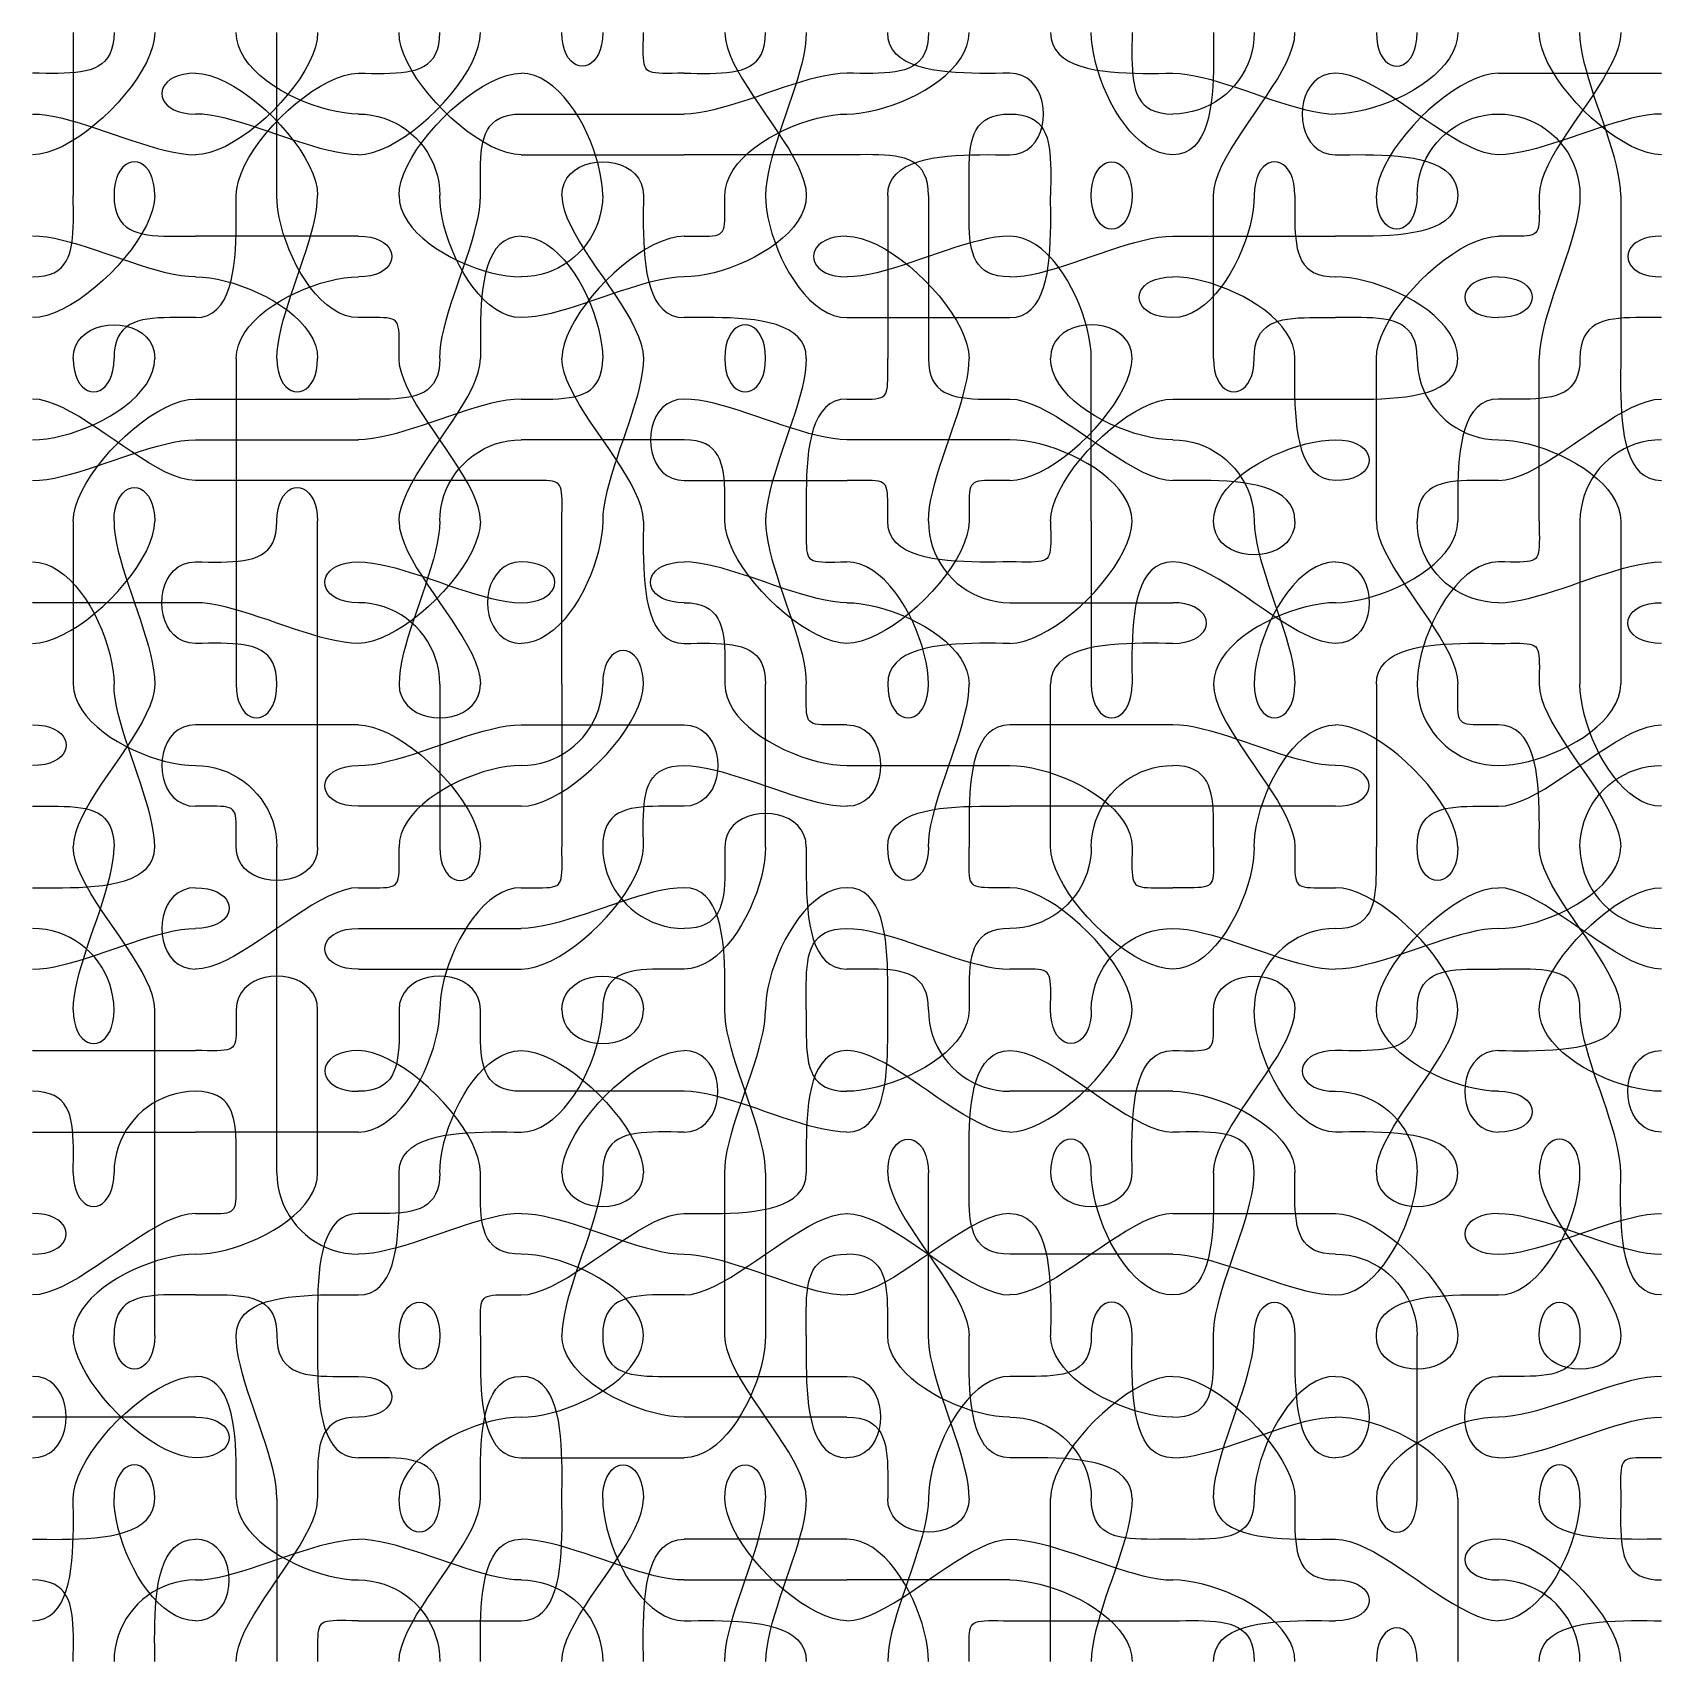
# Model space of a CAD drawing. Header units: metres. Extents: x -250 to 250, y -250 to 250.
import ezdxf

# ---------------------------------------------------------------- set-up
doc = ezdxf.new("R2010")
doc.units = ezdxf.units.M

msp = doc.modelspace()

# ---------------------------------------------------------------- linework, layer by layer
for p, q in [((-187.32608, 247.95746, -519.61523), (-187.49998, 250.00012, -519.61523)), ((-174.99991, 247.87415, -519.61523), (-174.99991, 250.00012, -519.61523)), ((-137.32608, 247.86682, -519.61523), (-137.49998, 250.00012, -519.61523)), ((-112.67384, 247.86682, -519.61523), (-112.49992, 250.00012, -519.61523)), ((-87.4093, 248.04083, -519.61523), (-87.49992, 250.00024, -519.61523)), ((37.32596, 247.95746, -519.61523), (37.499847, 250.00012, -519.61523)), ((75.083466, 247.86682, -519.61523), (75.00021, 250.00012, -519.61523)), ((137.31879, 247.87415, -519.61523), (137.50006, 250.00012, -519.61523)), ((174.90952, 248.04083, -519.61523), (175.00015, 250.00024, -519.61523)), ((212.67401, 247.86682, -519.61523), (212.50012, 250.00012, -519.61523)), ((225.0904, 247.87415, -519.61523), (224.99976, 250.00012, -519.61523)), ((-237.5, 250, -519.61523), (-237.5, 247.87408, -519.61523)), ((-237.5, 247.87408, -519.61523), (-237.5, 245.63, -519.61523)), ((-237.5, 245.63, -519.61523), (-237.5, 243.28094, -519.61523)), ((-225.32875, 246.30878, -519.61523), (-225.72984, 244.7702, -519.61523)), ((-225.08328, 248.04797, -519.61523), (-225.32875, 246.30878, -519.61523)), ((-225, 250, -519.61523), (-225.08328, 248.04797, -519.61523)), ((-213.17874, 245.60876, -519.61523), (-213.98923, 243.2514, -519.61523)), ((-212.6739, 247.8667, -519.61523), (-213.17874, 245.60876, -519.61523)), ((-212.5, 250, -519.61523), (-212.6739, 247.8667, -519.61523)), ((-186.82123, 245.95886, -519.61523), (-187.32608, 247.95746, -519.61523)), ((-186.01077, 244.01086, -519.61523), (-186.82123, 245.95886, -519.61523)), ((-174.99994, 243.281, -519.61523), (-174.99992, 245.63007, -519.61523)), ((-174.99992, 245.63007, -519.61523), (-174.99991, 247.87415, -519.61523)), ((-163.17874, 245.60876, -519.61523), (-163.98921, 243.2514, -519.61523)), ((-162.6739, 247.8667, -519.61523), (-163.17874, 245.60876, -519.61523)), ((-162.5, 250, -519.61523), (-162.6739, 247.8667, -519.61523)), ((-136.82124, 245.60883, -519.61523), (-137.32608, 247.86682, -519.61523)), ((-136.01077, 243.25146, -519.61523), (-136.82124, 245.60883, -519.61523)), ((-125.72984, 244.77014, -519.61523), (-125.32875, 246.30872, -519.61523)), ((-125.32875, 246.30872, -519.61523), (-125.08328, 248.04791, -519.61523)), ((-125.08328, 248.04791, -519.61523), (-125, 249.99994, -519.61523)), ((-113.98917, 243.25146, -519.61523), (-113.178696, 245.60883, -519.61523)), ((-113.178696, 245.60883, -519.61523), (-112.67384, 247.86682, -519.61523)), ((-87.14993, 246.28772, -519.61523), (-87.4093, 248.04083, -519.61523)), ((-86.74057, 244.74084, -519.61523), (-87.14993, 246.28772, -519.61523)), ((-75.34999, 246.28754, -519.61523), (-75.75937, 244.74066, -519.61523)), ((-75.09062, 248.04065, -519.61523), (-75.34999, 246.28754, -519.61523)), ((-75, 250, -519.61523), (-75.09062, 248.04065, -519.61523)), ((-62.52948, 244.77014, -519.61523), (-62.521194, 246.30872, -519.61523)), ((-62.521194, 246.30872, -519.61523), (-62.50728, 248.04791, -519.61523)), ((-62.50728, 248.04791, -519.61523), (-62.49994, 249.99994, -519.61523)), ((-37.5, 250, -519.61523), (-37.318756, 247.87408, -519.61523)), ((-37.318756, 247.87408, -519.61523), (-36.80002, 245.63, -519.61523)), ((-36.80002, 245.63, -519.61523), (-35.981262, 243.28094, -519.61523)), ((-25.729797, 244.77014, -519.61523), (-25.328705, 246.30872, -519.61523)), ((-25.328705, 246.30872, -519.61523), (-25.083221, 248.04791, -519.61523)), ((-25.083221, 248.04791, -519.61523), (-24.999939, 249.99994, -519.61523)), ((-12.850006, 245.63, -519.61523), (-13.259369, 243.28094, -519.61523)), ((-12.590637, 247.87408, -519.61523), (-12.850006, 245.63, -519.61523)), ((-12.5, 250, -519.61523), (-12.590637, 247.87408, -519.61523)), ((12.674133, 248.04791, -519.61523), (12.500244, 249.99994, -519.61523)), ((13.178955, 246.30872, -519.61523), (12.674133, 248.04791, -519.61523)), ((13.98941, 244.77014, -519.61523), (13.178955, 246.30872, -519.61523)), ((24.671234, 246.30878, -519.61523), (24.270142, 244.7702, -519.61523)), ((24.916718, 248.04797, -519.61523), (24.671234, 246.30878, -519.61523)), ((25, 250, -519.61523), (24.916718, 248.04797, -519.61523)), ((36.01068, 244.01086, -519.61523), (36.821136, 245.95886, -519.61523)), ((36.821136, 245.95886, -519.61523), (37.32596, 247.95746, -519.61523)), ((62.5, 250, -519.61523), (62.67392, 248.04797, -519.61523)), ((62.67392, 248.04797, -519.61523), (63.178772, 246.30878, -519.61523)), ((63.178772, 246.30878, -519.61523), (63.989258, 244.7702, -519.61523)), ((75.32892, 245.60883, -519.61523), (75.083466, 247.86682, -519.61523)), ((75.72998, 243.25146, -519.61523), (75.32892, 245.60883, -519.61523)), ((87.47873, 245.95874, -519.61523), (87.47046, 244.0108, -519.61523)), ((87.492645, 247.95734, -519.61523), (87.47873, 245.95874, -519.61523)), ((87.5, 250, -519.61523), (87.492645, 247.95734, -519.61523)), ((112.5, 250, -519.61523), (112.507355, 247.8667, -519.61523)), ((112.507355, 247.8667, -519.61523), (112.52127, 245.60876, -519.61523)), ((112.52127, 245.60876, -519.61523), (112.52954, 243.2514, -519.61523)), ((124.671265, 245.95874, -519.61523), (124.27017, 244.0108, -519.61523)), ((124.91672, 247.95734, -519.61523), (124.671265, 245.95874, -519.61523)), ((125, 250, -519.61523), (124.91672, 247.95734, -519.61523)), ((135.98126, 243.281, -519.61523), (136.80002, 245.63007, -519.61523)), ((136.80002, 245.63007, -519.61523), (137.31879, 247.87415, -519.61523)), ((162.5, 250, -519.61523), (162.59064, 248.04065, -519.61523)), ((162.59064, 248.04065, -519.61523), (162.85, 246.28754, -519.61523)), ((162.85, 246.28754, -519.61523), (163.25937, 244.74066, -519.61523)), ((174.24072, 244.74084, -519.61523), (174.65012, 246.28772, -519.61523)), ((174.65012, 246.28772, -519.61523), (174.90952, 248.04083, -519.61523)), ((186.82126, 245.95874, -519.61523), (186.0108, 244.0108, -519.61523)), ((187.32611, 247.95734, -519.61523), (186.82126, 245.95874, -519.61523)), ((187.5, 250, -519.61523), (187.32611, 247.95734, -519.61523)), ((213.17883, 245.60883, -519.61523), (212.67401, 247.86682, -519.61523)), ((213.98932, 243.25146, -519.61523), (213.17883, 245.60883, -519.61523)), ((225.3498, 245.63007, -519.61523), (225.0904, 247.87415, -519.61523)), ((225.75916, 243.281, -519.61523), (225.3498, 245.63007, -519.61523)), ((236.79999, 245.63, -519.61523), (235.98126, 243.28094, -519.61523)), ((237.31873, 247.87408, -519.61523), (236.79999, 245.63, -519.61523)), ((237.5, 250, -519.61523), (237.31873, 247.87408, -519.61523)), ((-237.5, 243.28094, -519.61523), (-237.5, 240.84003, -519.61523)), ((-237.5, 240.84003, -519.61523), (-237.5, 238.32037, -519.61523)), ((-228.75922, 240.37836, -519.61523), (-229.84, 239.6601, -519.61523)), ((-227.80124, 241.23633, -519.61523), (-228.75922, 240.37836, -519.61523)), ((-226.97266, 242.24615, -519.61523), (-227.80124, 241.23633, -519.61523)), ((-226.28, 243.42004, -519.61523), (-226.97266, 242.24615, -519.61523)), ((-225.72984, 244.7702, -519.61523), (-226.28, 243.42004, -519.61523)), ((-215.08, 240.82, -519.61523), (-216.42578, 238.33984, -519.61523)), ((-213.98923, 243.2514, -519.61523), (-215.08, 240.82, -519.61523)), ((-184.91998, 242.12006, -519.61523), (-186.01077, 244.01086, -519.61523)), ((-183.5742, 240.29303, -519.61523), (-184.91998, 242.12006, -519.61523)), ((-181.99873, 238.53632, -519.61523), (-183.5742, 240.29303, -519.61523)), ((-174.99994, 240.84003, -519.61523), (-174.99994, 243.281, -519.61523)), ((-174.99994, 238.32031, -519.61523), (-174.99994, 240.84003, -519.61523)), ((-165.07999, 240.82, -519.61523), (-166.42577, 238.33984, -519.61523)), ((-163.98921, 243.2514, -519.61523), (-165.07999, 240.82, -519.61523)), ((-134.92, 240.82007, -519.61523), (-136.01077, 243.25146, -519.61523)), ((-133.57422, 238.3399, -519.61523), (-134.92, 240.82007, -519.61523)), ((-129.84, 239.66003, -519.61523), (-128.75922, 240.3783, -519.61523)), ((-128.75922, 240.3783, -519.61523), (-127.801254, 241.23627, -519.61523)), ((-127.801254, 241.23627, -519.61523), (-126.97266, 242.2461, -519.61523)), ((-126.97266, 242.2461, -519.61523), (-126.28, 243.41998, -519.61523)), ((-126.28, 243.41998, -519.61523), (-125.72984, 244.77014, -519.61523)), ((-116.425735, 238.3399, -519.61523), (-115.079956, 240.82007, -519.61523)), ((-115.079956, 240.82007, -519.61523), (-113.98917, 243.25146, -519.61523)), ((-86.19995, 243.4002, -519.61523), (-86.74057, 244.74084, -519.61523)), ((-85.54683, 242.26581, -519.61523), (-86.19995, 243.4002, -519.61523)), ((-84.79996, 241.33765, -519.61523), (-85.54683, 242.26581, -519.61523)), ((-83.97809, 240.61578, -519.61523), (-84.79996, 241.33765, -519.61523)), ((-83.09996, 240.10016, -519.61523), (-83.97809, 240.61578, -519.61523)), ((-82.18434, 239.79077, -519.61523), (-83.09996, 240.10016, -519.61523)), ((-79.39998, 240.1001, -519.61523), (-80.3156, 239.79071, -519.61523)), ((-78.52185, 240.61572, -519.61523), (-79.39998, 240.1001, -519.61523)), ((-77.69998, 241.33759, -519.61523), (-78.52185, 240.61572, -519.61523)), ((-76.95311, 242.26569, -519.61523), (-77.69998, 241.33759, -519.61523)), ((-76.29999, 243.40002, -519.61523), (-76.95311, 242.26569, -519.61523)), ((-75.75937, 244.74066, -519.61523), (-76.29999, 243.40002, -519.61523)), ((-62.51996, 243.41998, -519.61523), (-62.52948, 244.77014, -519.61523)), ((-62.480423, 242.2461, -519.61523), (-62.51996, 243.41998, -519.61523)), ((-62.398712, 241.23627, -519.61523), (-62.480423, 242.2461, -519.61523)), ((-62.26262, 240.3783, -519.61523), (-62.398712, 241.23627, -519.61523)), ((-62.059967, 239.66003, -519.61523), (-62.26262, 240.3783, -519.61523)), ((-35.981262, 243.28094, -519.61523), (-34.900024, 240.84003, -519.61523)), ((-34.900024, 240.84003, -519.61523), (-33.59378, 238.32037, -519.61523)), ((-29.839996, 239.66003, -519.61523), (-28.759216, 240.3783, -519.61523)), ((-28.759216, 240.3783, -519.61523), (-27.801239, 241.23627, -519.61523)), ((-27.801239, 241.23627, -519.61523), (-26.972626, 242.2461, -519.61523)), ((-26.972626, 242.2461, -519.61523), (-26.279968, 243.41998, -519.61523)), ((-26.279968, 243.41998, -519.61523), (-25.729797, 244.77014, -519.61523)), ((-13.799988, 240.84003, -519.61523), (-14.453125, 238.32037, -519.61523)), ((-13.259369, 243.28094, -519.61523), (-13.799988, 240.84003, -519.61523)), ((15.08017, 243.41998, -519.61523), (13.98941, 244.77014, -519.61523)), ((16.425934, 242.2461, -519.61523), (15.08017, 243.41998, -519.61523)), ((18.001373, 241.23627, -519.61523), (16.425934, 242.2461, -519.61523)), ((19.781189, 240.3783, -519.61523), (18.001373, 241.23627, -519.61523)), ((21.740082, 239.66003, -519.61523), (19.781189, 240.3783, -519.61523)), ((21.240784, 240.37836, -519.61523), (20.160004, 239.6601, -519.61523)), ((22.198761, 241.23633, -519.61523), (21.240784, 240.37836, -519.61523)), ((23.027344, 242.24615, -519.61523), (22.198761, 241.23633, -519.61523)), ((23.720001, 243.42004, -519.61523), (23.027344, 242.24615, -519.61523)), ((24.270142, 244.7702, -519.61523), (23.720001, 243.42004, -519.61523)), ((31.998657, 238.53632, -519.61523), (33.574127, 240.29303, -519.61523)), ((33.574127, 240.29303, -519.61523), (34.91989, 242.12006, -519.61523)), ((34.91989, 242.12006, -519.61523), (36.01068, 244.01086, -519.61523)), ((63.989258, 244.7702, -519.61523), (65.08005, 243.42004, -519.61523)), ((65.08005, 243.42004, -519.61523), (66.42584, 242.24615, -519.61523)), ((66.42584, 242.24615, -519.61523), (68.00131, 241.23633, -519.61523)), ((68.00131, 241.23633, -519.61523), (69.78116, 240.37836, -519.61523)), ((69.78116, 240.37836, -519.61523), (71.74008, 239.6601, -519.61523)), ((76.28012, 240.82007, -519.61523), (75.72998, 243.25146, -519.61523)), ((76.97275, 238.3399, -519.61523), (76.28012, 240.82007, -519.61523)), ((87.47046, 244.0108, -519.61523), (87.47998, 242.12006, -519.61523)), ((87.47998, 242.12006, -519.61523), (87.51953, 240.29303, -519.61523)), ((87.51953, 240.29303, -519.61523), (87.60126, 238.53632, -519.61523)), ((112.52002, 240.82, -519.61523), (112.4805, 238.33984, -519.61523)), ((112.52954, 243.2514, -519.61523), (112.52002, 240.82, -519.61523)), ((123.027374, 240.29303, -519.61523), (122.19879, 238.53632, -519.61523)), ((123.72003, 242.12006, -519.61523), (123.027374, 240.29303, -519.61523)), ((124.27017, 244.0108, -519.61523), (123.72003, 242.12006, -519.61523)), ((133.59375, 238.32031, -519.61523), (134.9, 240.84003, -519.61523)), ((134.9, 240.84003, -519.61523), (135.98126, 243.281, -519.61523)), ((163.25937, 244.74066, -519.61523), (163.79999, 243.40002, -519.61523)), ((163.79999, 243.40002, -519.61523), (164.45312, 242.26569, -519.61523)), ((164.45312, 242.26569, -519.61523), (165.20001, 241.33759, -519.61523)), ((165.20001, 241.33759, -519.61523), (166.02188, 240.61572, -519.61523)), ((166.02188, 240.61572, -519.61523), (166.90002, 240.1001, -519.61523)), ((166.90002, 240.1001, -519.61523), (167.81564, 239.79071, -519.61523)), ((169.68442, 239.79077, -519.61523), (170.60004, 240.10016, -519.61523)), ((170.60004, 240.10016, -519.61523), (171.47818, 240.61578, -519.61523)), ((171.47818, 240.61578, -519.61523), (172.30005, 241.33765, -519.61523)), ((172.30005, 241.33765, -519.61523), (173.04694, 242.26581, -519.61523)), ((173.04694, 242.26581, -519.61523), (173.70007, 243.4002, -519.61523)), ((173.70007, 243.4002, -519.61523), (174.24072, 244.74084, -519.61523)), ((183.57428, 240.29303, -519.61523), (181.99881, 238.53632, -519.61523)), ((184.92004, 242.12006, -519.61523), (183.57428, 240.29303, -519.61523)), ((186.0108, 244.0108, -519.61523), (184.92004, 242.12006, -519.61523)), ((215.08008, 240.82007, -519.61523), (213.98932, 243.25146, -519.61523)), ((216.42584, 238.3399, -519.61523), (215.08008, 240.82007, -519.61523)), ((226.2998, 240.84003, -519.61523), (225.75916, 243.281, -519.61523)), ((226.95294, 238.32031, -519.61523), (226.2998, 240.84003, -519.61523)), ((234.90002, 240.84003, -519.61523), (233.59375, 238.32037, -519.61523)), ((235.98126, 243.28094, -519.61523), (234.90002, 240.84003, -519.61523)), ((-247.95732, 237.49298, -519.61523), (-249.99997, 237.50037, -519.61523)), ((-245.95872, 237.47906, -519.61523), (-247.95732, 237.49298, -519.61523)), ((-244.01076, 237.47076, -519.61523), (-245.95872, 237.47906, -519.61523)), ((-242.11998, 237.48029, -519.61523), (-244.01076, 237.47076, -519.61523)), ((-240.29295, 237.51978, -519.61523), (-242.11998, 237.48029, -519.61523)), ((-238.53622, 237.6015, -519.61523), (-240.29295, 237.51978, -519.61523)), ((-236.85638, 237.73755, -519.61523), (-238.53622, 237.6015, -519.61523)), ((-237.5, 238.32037, -519.61523), (-237.5, 235.73505, -519.61523)), ((-237.5, 235.73505, -519.61523), (-237.5, 233.09723, -519.61523)), ((-235.25998, 237.94019, -519.61523), (-236.85638, 237.73755, -519.61523)), ((-233.75359, 238.22156, -519.61523), (-235.25998, 237.94019, -519.61523)), ((-232.34375, 238.59387, -519.61523), (-233.75359, 238.22156, -519.61523)), ((-231.03702, 239.06934, -519.61523), (-232.34375, 238.59387, -519.61523)), ((-229.84, 239.6601, -519.61523), (-231.03702, 239.06934, -519.61523)), ((-218.00125, 235.83624, -519.61523), (-219.7811, 233.33453, -519.61523)), ((-216.42578, 238.33984, -519.61523), (-218.00125, 235.83624, -519.61523)), ((-207.73438, 235.54681, -519.61523), (-208.6625, 234.79993, -519.61523)), ((-206.6, 236.19995, -519.61523), (-207.73438, 235.54681, -519.61523)), ((-205.25937, 236.7406, -519.61523), (-206.6, 236.19995, -519.61523)), ((-203.7125, 237.14996, -519.61523), (-205.25937, 236.7406, -519.61523)), ((-201.95938, 237.40936, -519.61523), (-203.7125, 237.14996, -519.61523)), ((-200, 237.5, -519.61523), (-201.95938, 237.40936, -519.61523)), ((-200, 237.5, -519.61523), (-197.86673, 237.32611, -519.61523)), ((-197.86673, 237.32611, -519.61523), (-195.60875, 236.82129, -519.61523)), ((-195.60875, 236.82129, -519.61523), (-193.2514, 236.0108, -519.61523)), ((-193.2514, 236.0108, -519.61523), (-190.82, 234.92004, -519.61523)), ((-180.2189, 236.85645, -519.61523), (-181.99873, 238.53632, -519.61523)), ((-178.25998, 235.26001, -519.61523), (-180.2189, 236.85645, -519.61523)), ((-176.14734, 233.7536, -519.61523), (-178.25998, 235.26001, -519.61523)), ((-174.99997, 233.09717, -519.61523), (-174.99995, 235.73499, -519.61523)), ((-174.99995, 235.73499, -519.61523), (-174.99994, 238.32031, -519.61523)), ((-168.00124, 235.83624, -519.61523), (-169.78108, 233.33453, -519.61523)), ((-166.42577, 238.33984, -519.61523), (-168.00124, 235.83624, -519.61523)), ((-159.17998, 234.92023, -519.61523), (-156.74857, 236.01105, -519.61523)), ((-156.74857, 236.01105, -519.61523), (-154.39122, 236.82153, -519.61523)), ((-154.39122, 236.82153, -519.61523), (-152.13324, 237.32642, -519.61523)), ((-152.13324, 237.32642, -519.61523), (-149.99995, 237.50037, -519.61523)), ((-150, 237.5, -519.61523), (-147.95734, 237.49268, -519.61523)), ((-147.95734, 237.49268, -519.61523), (-145.95874, 237.47876, -519.61523)), ((-145.95874, 237.47876, -519.61523), (-144.01077, 237.47046, -519.61523)), ((-144.01077, 237.47046, -519.61523), (-142.12, 237.47998, -519.61523)), ((-142.12, 237.47998, -519.61523), (-140.29297, 237.51953, -519.61523)), ((-140.29297, 237.51953, -519.61523), (-138.53625, 237.60126, -519.61523)), ((-138.53625, 237.60126, -519.61523), (-136.85641, 237.73737, -519.61523)), ((-136.85641, 237.73737, -519.61523), (-135.26001, 237.94, -519.61523)), ((-135.26001, 237.94, -519.61523), (-133.7536, 238.22144, -519.61523)), ((-133.7536, 238.22144, -519.61523), (-132.34375, 238.59381, -519.61523)), ((-131.99875, 235.8363, -519.61523), (-133.57422, 238.3399, -519.61523)), ((-132.34375, 238.59381, -519.61523), (-131.03703, 239.06927, -519.61523)), ((-130.2189, 233.3346, -519.61523), (-131.99875, 235.8363, -519.61523)), ((-131.03703, 239.06927, -519.61523), (-129.84, 239.66003, -519.61523)), ((-119.78105, 233.3346, -519.61523), (-118.001205, 235.8363, -519.61523)), ((-118.001205, 235.8363, -519.61523), (-116.425735, 238.3399, -519.61523)), ((-109.17999, 234.92023, -519.61523), (-106.74858, 236.01105, -519.61523)), ((-106.74858, 236.01105, -519.61523), (-104.391235, 236.82153, -519.61523)), ((-104.391235, 236.82153, -519.61523), (-102.133255, 237.32642, -519.61523)), ((-102.133255, 237.32642, -519.61523), (-99.99997, 237.50037, -519.61523)), ((-97.95729, 237.32642, -519.61523), (-99.99994, 237.50037, -519.61523)), ((-95.95871, 236.82153, -519.61523), (-97.95729, 237.32642, -519.61523)), ((-94.01074, 236.01105, -519.61523), (-95.95871, 236.82153, -519.61523)), ((-92.119965, 234.92023, -519.61523), (-94.01074, 236.01105, -519.61523)), ((-81.24997, 239.68762, -519.61523), (-82.18434, 239.79077, -519.61523)), ((-80.3156, 239.79071, -519.61523), (-81.24997, 239.68762, -519.61523)), ((-61.778564, 239.06927, -519.61523), (-62.059967, 239.66003, -519.61523)), ((-61.40622, 238.59381, -519.61523), (-61.778564, 239.06927, -519.61523)), ((-60.930756, 238.22144, -519.61523), (-61.40622, 238.59381, -519.61523)), ((-60.33998, 237.94, -519.61523), (-60.930756, 238.22144, -519.61523)), ((-59.621704, 237.73737, -519.61523), (-60.33998, 237.94, -519.61523)), ((-58.763733, 237.60126, -519.61523), (-59.621704, 237.73737, -519.61523)), ((-57.75389, 237.51953, -519.61523), (-58.763733, 237.60126, -519.61523)), ((-56.579987, 237.47998, -519.61523), (-57.75389, 237.51953, -519.61523)), ((-55.229828, 237.47046, -519.61523), (-56.579987, 237.47998, -519.61523)), ((-53.69124, 237.47876, -519.61523), (-55.229828, 237.47046, -519.61523)), ((-51.952026, 237.49268, -519.61523), (-53.69124, 237.47876, -519.61523)), ((-50, 237.5, -519.61523), (-51.952026, 237.49268, -519.61523)), ((-50, 237.5, -519.61523), (-47.957336, 237.49268, -519.61523)), ((-47.957336, 237.49268, -519.61523), (-45.95874, 237.47876, -519.61523)), ((-45.95874, 237.47876, -519.61523), (-44.010773, 237.47046, -519.61523)), ((-44.010773, 237.47046, -519.61523), (-42.119995, 237.47998, -519.61523)), ((-42.119995, 237.47998, -519.61523), (-40.29297, 237.51953, -519.61523)), ((-40.29297, 237.51953, -519.61523), (-38.536255, 237.60126, -519.61523)), ((-38.536255, 237.60126, -519.61523), (-36.856415, 237.73737, -519.61523)), ((-36.856415, 237.73737, -519.61523), (-35.26001, 237.94, -519.61523)), ((-35.26001, 237.94, -519.61523), (-33.7536, 238.22144, -519.61523)), ((-33.7536, 238.22144, -519.61523), (-32.34375, 238.59381, -519.61523)), ((-33.59378, 238.32037, -519.61523), (-32.100037, 235.73505, -519.61523)), ((-32.34375, 238.59381, -519.61523), (-31.037018, 239.06927, -519.61523)), ((-32.100037, 235.73505, -519.61523), (-30.456299, 233.09723, -519.61523)), ((-31.037018, 239.06927, -519.61523), (-29.839996, 239.66003, -519.61523)), ((-15.200012, 235.73505, -519.61523), (-16.021881, 233.09723, -519.61523)), ((-14.453125, 238.32037, -519.61523), (-15.200012, 235.73505, -519.61523)), ((-11.679688, 235.54681, -519.61523), (-14.265015, 234.79993, -519.61523)), ((-9.160004, 236.19995, -519.61523), (-11.679688, 235.54681, -519.61523)), ((-6.719055, 236.7406, -519.61523), (-9.160004, 236.19995, -519.61523)), ((-4.369995, 237.14996, -519.61523), (-6.719055, 236.7406, -519.61523)), ((-2.125946, 237.40936, -519.61523), (-4.369995, 237.14996, -519.61523)), ((0, 237.5, -519.61523), (-2.125946, 237.40936, -519.61523)), ((2.042725, 237.49298, -519.61523), (0.000092, 237.50037, -519.61523)), ((4.04129, 237.47906, -519.61523), (2.042725, 237.49298, -519.61523)), ((5.989258, 237.47076, -519.61523), (4.04129, 237.47906, -519.61523)), ((7.880035, 237.48029, -519.61523), (5.989258, 237.47076, -519.61523)), ((9.707062, 237.51978, -519.61523), (7.880035, 237.48029, -519.61523)), ((11.463776, 237.6015, -519.61523), (9.707062, 237.51978, -519.61523)), ((13.143616, 237.73755, -519.61523), (11.463776, 237.6015, -519.61523)), ((14.740021, 237.94019, -519.61523), (13.143616, 237.73755, -519.61523)), ((16.24643, 238.22156, -519.61523), (14.740021, 237.94019, -519.61523)), ((17.65628, 238.59387, -519.61523), (16.24643, 238.22156, -519.61523)), ((18.962982, 239.06934, -519.61523), (17.65628, 238.59387, -519.61523)), ((20.160004, 239.6601, -519.61523), (18.962982, 239.06934, -519.61523)), ((23.852722, 239.06927, -519.61523), (21.740082, 239.66003, -519.61523)), ((26.093811, 238.59381, -519.61523), (23.852722, 239.06927, -519.61523)), ((28.438019, 238.22144, -519.61523), (26.093811, 238.59381, -519.61523)), ((26.147278, 233.7536, -519.61523), (28.259918, 235.26001, -519.61523)), ((28.259918, 235.26001, -519.61523), (30.218811, 236.85645, -519.61523)), ((30.860046, 237.94, -519.61523), (28.438019, 238.22144, -519.61523)), ((30.218811, 236.85645, -519.61523), (31.998657, 238.53632, -519.61523)), ((33.334564, 237.73737, -519.61523), (30.860046, 237.94, -519.61523)), ((35.836273, 237.60126, -519.61523), (33.334564, 237.73737, -519.61523)), ((38.339874, 237.51953, -519.61523), (35.836273, 237.60126, -519.61523)), ((40.820038, 237.47998, -519.61523), (38.339874, 237.51953, -519.61523)), ((43.251434, 237.47046, -519.61523), (40.820038, 237.47998, -519.61523)), ((45.608765, 237.47876, -519.61523), (43.251434, 237.47046, -519.61523)), ((47.86673, 237.49268, -519.61523), (45.608765, 237.47876, -519.61523)), ((50, 237.5, -519.61523), (47.86673, 237.49268, -519.61523)), ((51.959503, 237.31909, -519.61523), (50.000122, 237.50037, -519.61523)), ((53.712616, 236.8003, -519.61523), (51.959503, 237.31909, -519.61523)), ((55.25949, 235.9815, -519.61523), (53.712616, 236.8003, -519.61523)), ((56.600098, 234.9002, -519.61523), (55.25949, 235.9815, -519.61523)), ((71.74008, 239.6601, -519.61523), (73.85275, 239.06934, -519.61523)), ((73.85275, 239.06934, -519.61523), (76.09384, 238.59387, -519.61523)), ((76.09384, 238.59387, -519.61523), (78.43808, 238.22156, -519.61523)), ((77.80133, 235.8363, -519.61523), (76.97275, 238.3399, -519.61523)), ((78.75928, 233.3346, -519.61523), (77.80133, 235.8363, -519.61523)), ((78.43808, 238.22156, -519.61523), (80.86011, 237.94019, -519.61523)), ((80.86011, 237.94019, -519.61523), (83.334656, 237.73755, -519.61523)), ((83.334656, 237.73755, -519.61523), (85.836395, 237.6015, -519.61523)), ((85.836395, 237.6015, -519.61523), (88.34, 237.51978, -519.61523)), ((87.60126, 238.53632, -519.61523), (87.737366, 236.8565, -519.61523)), ((87.737366, 236.8565, -519.61523), (87.94003, 235.26013, -519.61523)), ((87.94003, 235.26013, -519.61523), (88.221436, 233.75372, -519.61523)), ((88.34, 237.51978, -519.61523), (90.82016, 237.48029, -519.61523)), ((90.82016, 237.48029, -519.61523), (93.25159, 237.47076, -519.61523)), ((93.25159, 237.47076, -519.61523), (95.60895, 237.47906, -519.61523)), ((95.60895, 237.47906, -519.61523), (97.86694, 237.49298, -519.61523)), ((97.86694, 237.49298, -519.61523), (100.000244, 237.50037, -519.61523)), ((100, 237.5, -519.61523), (102.125946, 237.40936, -519.61523)), ((102.125946, 237.40936, -519.61523), (104.369995, 237.14996, -519.61523)), ((104.369995, 237.14996, -519.61523), (106.719055, 236.7406, -519.61523)), ((106.719055, 236.7406, -519.61523), (109.16, 236.19995, -519.61523)), ((109.16, 236.19995, -519.61523), (111.67969, 235.54681, -519.61523)), ((111.67969, 235.54681, -519.61523), (114.265015, 234.79993, -519.61523)), ((112.39877, 235.83624, -519.61523), (112.262695, 233.33453, -519.61523)), ((112.4805, 238.33984, -519.61523), (112.39877, 235.83624, -519.61523)), ((120.160065, 235.26013, -519.61523), (118.96304, 233.75372, -519.61523)), ((121.240845, 236.8565, -519.61523), (120.160065, 235.26013, -519.61523)), ((122.19879, 238.53632, -519.61523), (121.240845, 236.8565, -519.61523)), ((130.45624, 233.09717, -519.61523), (132.1, 235.73499, -519.61523)), ((132.1, 235.73499, -519.61523), (133.59375, 238.32031, -519.61523)), ((144.74063, 235.98126, -519.61523), (143.4, 234.90002, -519.61523)), ((146.2875, 236.79999, -519.61523), (144.74063, 235.98126, -519.61523)), ((148.04062, 237.31873, -519.61523), (146.2875, 236.79999, -519.61523)), ((150, 237.5, -519.61523), (148.04062, 237.31873, -519.61523)), ((152.12604, 237.31909, -519.61523), (150.00009, 237.50037, -519.61523)), ((154.37009, 236.8003, -519.61523), (152.12604, 237.31909, -519.61523)), ((156.71915, 235.9815, -519.61523), (154.37009, 236.8003, -519.61523)), ((159.16006, 234.9002, -519.61523), (156.71915, 235.9815, -519.61523)), ((167.81564, 239.79071, -519.61523), (168.75003, 239.68762, -519.61523)), ((168.75003, 239.68762, -519.61523), (169.68442, 239.79077, -519.61523)), ((178.26007, 235.26013, -519.61523), (176.14743, 233.75372, -519.61523)), ((180.21896, 236.8565, -519.61523), (178.26007, 235.26013, -519.61523)), ((181.99881, 238.53632, -519.61523), (180.21896, 236.8565, -519.61523)), ((193.25143, 236.0108, -519.61523), (190.82004, 234.92004, -519.61523)), ((195.60876, 236.82129, -519.61523), (193.25143, 236.0108, -519.61523)), ((197.86673, 237.32611, -519.61523), (195.60876, 236.82129, -519.61523)), ((200, 237.5, -519.61523), (197.86673, 237.32611, -519.61523)), ((200, 237.5, -519.61523), (202.12595, 237.5, -519.61523)), ((202.12595, 237.5, -519.61523), (204.37003, 237.5, -519.61523)), ((204.37003, 237.5, -519.61523), (206.71909, 237.5, -519.61523)), ((206.71909, 237.5, -519.61523), (209.16003, 237.5, -519.61523)), ((209.16003, 237.5, -519.61523), (211.67972, 237.5, -519.61523)), ((211.67972, 237.5, -519.61523), (214.26501, 237.5, -519.61523)), ((214.26501, 237.5, -519.61523), (216.90283, 237.5, -519.61523)), ((218.00128, 235.8363, -519.61523), (216.42584, 238.3399, -519.61523)), ((216.90283, 237.5, -519.61523), (219.58002, 237.5, -519.61523)), ((219.78113, 233.3346, -519.61523), (218.00128, 235.8363, -519.61523)), ((219.58002, 237.5, -519.61523), (222.28345, 237.5, -519.61523)), ((222.28345, 237.5, -519.61523), (225, 237.5, -519.61523)), ((225, 237.5, -519.61523), (227.71655, 237.5, -519.61523)), ((227.69983, 235.73499, -519.61523), (226.95294, 238.32031, -519.61523)), ((228.52173, 233.09717, -519.61523), (227.69983, 235.73499, -519.61523)), ((227.71655, 237.5, -519.61523), (230.41998, 237.5, -519.61523)), ((230.41998, 237.5, -519.61523), (233.09717, 237.5, -519.61523)), ((232.09998, 235.73505, -519.61523), (230.45624, 233.09723, -519.61523)), ((233.59375, 238.32037, -519.61523), (232.09998, 235.73505, -519.61523)), ((233.09717, 237.5, -519.61523), (235.73499, 237.5, -519.61523)), ((235.73499, 237.5, -519.61523), (238.32031, 237.5, -519.61523)), ((238.32031, 237.5, -519.61523), (240.84003, 237.5, -519.61523)), ((240.84003, 237.5, -519.61523), (243.281, 237.5, -519.61523)), ((243.281, 237.5, -519.61523), (245.63007, 237.5, -519.61523)), ((245.63007, 237.5, -519.61523), (247.87415, 237.5, -519.61523)), ((247.87415, 237.5, -519.61523), (250.00012, 237.5, -519.61523)), ((-237.5, 233.09723, -519.61523), (-237.5, 230.42004, -519.61523)), ((-237.5, 230.42004, -519.61523), (-237.5, 227.71661, -519.61523)), ((-221.74, 230.85999, -519.61523), (-223.85266, 228.43799, -519.61523)), ((-219.7811, 233.33453, -519.61523), (-221.74, 230.85999, -519.61523)), ((-210.20938, 232.18427, -519.61523), (-210.3125, 231.24988, -519.61523)), ((-210.3125, 231.24988, -519.61523), (-210.20938, 230.31549, -519.61523)), ((-209.9, 233.09991, -519.61523), (-210.20938, 232.18427, -519.61523)), ((-210.20938, 230.31549, -519.61523), (-209.9, 229.39984, -519.61523)), ((-209.38437, 233.97803, -519.61523), (-209.9, 233.09991, -519.61523)), ((-208.6625, 234.79993, -519.61523), (-209.38437, 233.97803, -519.61523)), ((-190.82, 234.92004, -519.61523), (-188.33984, 233.57428, -519.61523)), ((-188.33984, 233.57428, -519.61523), (-185.83624, 231.99884, -519.61523)), ((-185.83624, 231.99884, -519.61523), (-183.33453, 230.219, -519.61523)), ((-183.33453, 230.219, -519.61523), (-180.86, 228.26007, -519.61523)), ((-173.90625, 232.34375, -519.61523), (-176.14734, 233.7536, -519.61523)), ((-174.99997, 230.41998, -519.61523), (-174.99997, 233.09717, -519.61523)), ((-174.99997, 227.71655, -519.61523), (-174.99997, 230.41998, -519.61523)), ((-171.56203, 231.03705, -519.61523), (-173.90625, 232.34375, -519.61523)), ((-171.73999, 230.85999, -519.61523), (-173.85265, 228.43799, -519.61523)), ((-169.78108, 233.33453, -519.61523), (-171.73999, 230.85999, -519.61523)), ((-169.14, 229.84003, -519.61523), (-171.56203, 231.03705, -519.61523)), ((-169.14, 228.26013, -519.61523), (-166.66547, 230.21906, -519.61523)), ((-166.66547, 230.21906, -519.61523), (-164.16374, 231.9989, -519.61523)), ((-164.16374, 231.9989, -519.61523), (-161.66014, 233.5744, -519.61523)), ((-161.66014, 233.5744, -519.61523), (-159.17998, 234.92023, -519.61523)), ((-128.26, 230.86005, -519.61523), (-130.2189, 233.3346, -519.61523)), ((-126.14734, 228.43799, -519.61523), (-128.26, 230.86005, -519.61523)), ((-123.852615, 228.43799, -519.61523), (-121.73996, 230.86005, -519.61523)), ((-121.73996, 230.86005, -519.61523), (-119.78105, 233.3346, -519.61523)), ((-119.140015, 228.26013, -519.61523), (-116.66548, 230.21906, -519.61523)), ((-116.66548, 230.21906, -519.61523), (-114.16376, 231.9989, -519.61523)), ((-114.16376, 231.9989, -519.61523), (-111.66016, 233.5744, -519.61523)), ((-111.66016, 233.5744, -519.61523), (-109.17999, 234.92023, -519.61523)), ((-90.29294, 233.5744, -519.61523), (-92.119965, 234.92023, -519.61523)), ((-88.536224, 231.9989, -519.61523), (-90.29294, 233.5744, -519.61523)), ((-86.856384, 230.21906, -519.61523), (-88.536224, 231.9989, -519.61523)), ((-85.25998, 228.26013, -519.61523), (-86.856384, 230.21906, -519.61523)), ((-30.456299, 233.09723, -519.61523), (-28.700043, 230.42004, -519.61523)), ((-27.716553, 230.31549, -519.61523), (-30.419983, 229.39984, -519.61523)), ((-28.700043, 230.42004, -519.61523), (-26.868805, 227.71661, -519.61523)), ((-25, 231.24988, -519.61523), (-27.716553, 230.31549, -519.61523)), ((-22.283447, 232.18427, -519.61523), (-25, 231.24988, -519.61523)), ((-19.580017, 233.09991, -519.61523), (-22.283447, 232.18427, -519.61523)), ((-16.902832, 233.97803, -519.61523), (-19.580017, 233.09991, -519.61523)), ((-16.899994, 230.42004, -519.61523), (-17.815613, 227.71661, -519.61523)), ((-14.265015, 234.79993, -519.61523), (-16.902832, 233.97803, -519.61523)), ((-16.021881, 233.09723, -519.61523), (-16.899994, 230.42004, -519.61523)), ((19.139954, 229.84003, -519.61523), (21.561981, 231.03705, -519.61523)), ((21.561981, 231.03705, -519.61523), (23.906189, 232.34375, -519.61523)), ((23.906189, 232.34375, -519.61523), (26.147278, 233.7536, -519.61523)), ((57.734467, 233.59393, -519.61523), (56.600098, 234.9002, -519.61523)), ((58.662598, 232.10016, -519.61523), (57.734467, 233.59393, -519.61523)), ((59.38446, 230.45636, -519.61523), (58.662598, 232.10016, -519.61523)), ((59.900085, 228.70007, -519.61523), (59.38446, 230.45636, -519.61523)), ((79.84006, 230.86005, -519.61523), (78.75928, 233.3346, -519.61523)), ((81.03708, 228.43799, -519.61523), (79.84006, 230.86005, -519.61523)), ((88.221436, 233.75372, -519.61523), (88.59378, 232.34387, -519.61523)), ((88.59378, 232.34387, -519.61523), (89.069244, 231.03717, -519.61523)), ((89.069244, 231.03717, -519.61523), (89.660034, 229.84015, -519.61523)), ((112.06003, 230.85999, -519.61523), (111.778625, 228.43799, -519.61523)), ((112.262695, 233.33453, -519.61523), (112.06003, 230.85999, -519.61523)), ((114.265015, 234.79993, -519.61523), (116.90283, 233.97803, -519.61523)), ((116.24652, 231.03717, -519.61523), (114.74011, 229.84015, -519.61523)), ((117.65634, 232.34387, -519.61523), (116.24652, 231.03717, -519.61523)), ((116.90283, 233.97803, -519.61523), (119.58002, 233.09991, -519.61523)), ((118.96304, 233.75372, -519.61523), (117.65634, 232.34387, -519.61523)), ((119.58002, 233.09991, -519.61523), (122.28345, 232.18427, -519.61523)), ((122.28345, 232.18427, -519.61523), (125, 231.24988, -519.61523)), ((125, 231.24988, -519.61523), (127.71655, 230.31549, -519.61523)), ((126.86871, 227.71655, -519.61523), (128.69998, 230.41998, -519.61523)), ((127.71655, 230.31549, -519.61523), (130.41998, 229.39984, -519.61523)), ((128.69998, 230.41998, -519.61523), (130.45624, 233.09717, -519.61523)), ((140.61563, 230.45624, -519.61523), (140.1, 228.70001, -519.61523)), ((141.3375, 232.09998, -519.61523), (140.61563, 230.45624, -519.61523)), ((142.26562, 233.59375, -519.61523), (141.3375, 232.09998, -519.61523)), ((143.4, 234.90002, -519.61523), (142.26562, 233.59375, -519.61523)), ((161.67975, 233.59393, -519.61523), (159.16006, 234.9002, -519.61523)), ((164.26505, 232.10016, -519.61523), (161.67975, 233.59393, -519.61523)), ((166.90286, 230.45636, -519.61523), (164.26505, 232.10016, -519.61523)), ((169.58005, 228.70007, -519.61523), (166.90286, 230.45636, -519.61523)), ((171.56213, 231.03717, -519.61523), (169.1401, 229.84015, -519.61523)), ((173.90634, 232.34387, -519.61523), (171.56213, 231.03717, -519.61523)), ((176.14743, 233.75372, -519.61523), (173.90634, 232.34387, -519.61523)), ((183.33456, 230.219, -519.61523), (180.86005, 228.26007, -519.61523)), ((185.83627, 231.99884, -519.61523), (183.33456, 230.219, -519.61523)), ((188.33987, 233.57428, -519.61523), (185.83627, 231.99884, -519.61523)), ((190.82004, 234.92004, -519.61523), (188.33987, 233.57428, -519.61523)), ((221.74005, 230.86005, -519.61523), (219.78113, 233.3346, -519.61523)), ((223.85272, 228.43799, -519.61523), (221.74005, 230.86005, -519.61523)), ((228.70001, 230.42004, -519.61523), (226.86877, 227.71661, -519.61523)), ((229.39984, 230.41998, -519.61523), (228.52173, 233.09717, -519.61523)), ((230.45624, 233.09723, -519.61523), (228.70001, 230.42004, -519.61523)), ((230.31549, 227.71655, -519.61523), (229.39984, 230.41998, -519.61523)), ((-237.5, 227.71661, -519.61523), (-237.5, 225.00006, -519.61523)), ((-226.09375, 226.09381, -519.61523), (-228.43797, 223.85272, -519.61523)), ((-223.85266, 228.43799, -519.61523), (-226.09375, 226.09381, -519.61523)), ((-209.9, 229.39984, -519.61523), (-209.38437, 228.52173, -519.61523)), ((-209.38437, 228.52173, -519.61523), (-208.6625, 227.69983, -519.61523)), ((-208.6625, 227.69983, -519.61523), (-207.73438, 226.95294, -519.61523)), ((-207.73438, 226.95294, -519.61523), (-206.6, 226.2998, -519.61523)), ((-206.6, 226.2998, -519.61523), (-205.25937, 225.75916, -519.61523)), ((-205.25937, 225.75916, -519.61523), (-203.7125, 225.3498, -519.61523)), ((-203.7125, 225.3498, -519.61523), (-201.95938, 225.0904, -519.61523)), ((-201.95938, 225.0904, -519.61523), (-200, 224.99976, -519.61523)), ((-197.87402, 224.9096, -519.61523), (-199.99997, 225.00024, -519.61523)), ((-180.86, 228.26007, -519.61523), (-178.43796, 226.1474, -519.61523)), ((-178.43796, 226.1474, -519.61523), (-176.09375, 223.90631, -519.61523)), ((-176.09373, 226.09381, -519.61523), (-178.43796, 223.85272, -519.61523)), ((-173.85265, 228.43799, -519.61523), (-176.09373, 226.09381, -519.61523)), ((-174.99998, 225, -519.61523), (-174.99997, 227.71655, -519.61523)), ((-173.90625, 223.90637, -519.61523), (-171.56203, 226.14746, -519.61523)), ((-171.56203, 226.14746, -519.61523), (-169.14, 228.26013, -519.61523)), ((-166.66547, 228.75922, -519.61523), (-169.14, 229.84003, -519.61523)), ((-164.16374, 227.80127, -519.61523), (-166.66547, 228.75922, -519.61523)), ((-161.66016, 226.97266, -519.61523), (-164.16374, 227.80127, -519.61523)), ((-159.18001, 226.28003, -519.61523), (-161.66016, 226.97266, -519.61523)), ((-156.7486, 225.72986, -519.61523), (-159.18001, 226.28003, -519.61523)), ((-154.39125, 225.32874, -519.61523), (-156.7486, 225.72986, -519.61523)), ((-152.13329, 225.08325, -519.61523), (-154.39125, 225.32874, -519.61523)), ((-150, 225, -519.61523), (-152.13329, 225.08325, -519.61523)), ((-128.43794, 223.85266, -519.61523), (-126.09372, 226.09375, -519.61523)), ((-123.90625, 226.09375, -519.61523), (-126.14734, 228.43799, -519.61523)), ((-126.09372, 226.09375, -519.61523), (-123.852615, 228.43799, -519.61523)), ((-123.906265, 223.90637, -519.61523), (-121.56204, 226.14746, -519.61523)), ((-121.56203, 223.85266, -519.61523), (-123.90625, 226.09375, -519.61523)), ((-121.56204, 226.14746, -519.61523), (-119.140015, 228.26013, -519.61523)), ((-101.951904, 224.91699, -519.61523), (-99.99986, 225.0003, -519.61523)), ((-83.75357, 226.14746, -519.61523), (-85.25998, 228.26013, -519.61523)), ((-82.343735, 223.90637, -519.61523), (-83.75357, 226.14746, -519.61523)), ((-47.87407, 225.0904, -519.61523), (-50.000015, 224.99976, -519.61523)), ((-45.630005, 225.3498, -519.61523), (-47.87407, 225.0904, -519.61523)), ((-43.280945, 225.75916, -519.61523), (-45.630005, 225.3498, -519.61523)), ((-40.839996, 226.2998, -519.61523), (-43.280945, 225.75916, -519.61523)), ((-38.320312, 226.95294, -519.61523), (-40.839996, 226.2998, -519.61523)), ((-35.734985, 227.69983, -519.61523), (-38.320312, 226.95294, -519.61523)), ((-33.097168, 228.52173, -519.61523), (-35.734985, 227.69983, -519.61523)), ((-30.419983, 229.39984, -519.61523), (-33.097168, 228.52173, -519.61523)), ((-26.868805, 227.71661, -519.61523), (-25.000061, 225.00006, -519.61523)), ((-17.815613, 227.71661, -519.61523), (-18.74997, 225.00006, -519.61523)), ((-2.133209, 224.91699, -519.61523), (0.000092, 225.0003, -519.61523)), ((0, 225, -519.61523), (2.13327, 225.08325, -519.61523)), ((2.13327, 225.08325, -519.61523), (4.391235, 225.32874, -519.61523)), ((4.391235, 225.32874, -519.61523), (6.748566, 225.72986, -519.61523)), ((6.748566, 225.72986, -519.61523), (9.179962, 226.28003, -519.61523)), ((9.179962, 226.28003, -519.61523), (11.660126, 226.97266, -519.61523)), ((11.660126, 226.97266, -519.61523), (14.163727, 227.80127, -519.61523)), ((14.163727, 227.80127, -519.61523), (16.665436, 228.75922, -519.61523)), ((16.665436, 228.75922, -519.61523), (19.139954, 229.84003, -519.61523)), ((48.047943, 224.91699, -519.61523), (49.99997, 225.0003, -519.61523)), ((60.209442, 226.86884, -519.61523), (59.900085, 228.70007, -519.61523)), ((60.31256, 225.00006, -519.61523), (60.209442, 226.86884, -519.61523)), ((82.34378, 226.09375, -519.61523), (81.03708, 228.43799, -519.61523)), ((83.7536, 223.85266, -519.61523), (82.34378, 226.09375, -519.61523)), ((89.660034, 229.84015, -519.61523), (90.37833, 228.7594, -519.61523)), ((90.37833, 228.7594, -519.61523), (91.2363, 227.80145, -519.61523)), ((91.2363, 227.80145, -519.61523), (92.246155, 226.9729, -519.61523)), ((92.246155, 226.9729, -519.61523), (93.420074, 226.28027, -519.61523)), ((93.420074, 226.28027, -519.61523), (94.77023, 225.7301, -519.61523)), ((94.77023, 225.7301, -519.61523), (96.30884, 225.32904, -519.61523)), ((96.30884, 225.32904, -519.61523), (98.048065, 225.08356, -519.61523)), ((98.048065, 225.08356, -519.61523), (100.00012, 225.0003, -519.61523)), ((102.042816, 225.08356, -519.61523), (100.00018, 225.0003, -519.61523)), ((104.04138, 225.32904, -519.61523), (102.042816, 225.08356, -519.61523)), ((105.98935, 225.7301, -519.61523), (104.04138, 225.32904, -519.61523)), ((107.88013, 226.28027, -519.61523), (105.98935, 225.7301, -519.61523)), ((109.70715, 226.9729, -519.61523), (107.88013, 226.28027, -519.61523)), ((111.46387, 227.80145, -519.61523), (109.70715, 226.9729, -519.61523)), ((111.40628, 226.09381, -519.61523), (110.93082, 223.85272, -519.61523)), ((111.778625, 228.43799, -519.61523), (111.40628, 226.09381, -519.61523)), ((113.14371, 228.7594, -519.61523), (111.46387, 227.80145, -519.61523)), ((114.74011, 229.84015, -519.61523), (113.14371, 228.7594, -519.61523)), ((124.99997, 225, -519.61523), (126.86871, 227.71655, -519.61523)), ((130.41998, 229.39984, -519.61523), (133.09717, 228.52173, -519.61523)), ((133.09717, 228.52173, -519.61523), (135.73499, 227.69983, -519.61523)), ((135.73499, 227.69983, -519.61523), (138.32031, 226.95294, -519.61523)), ((138.32031, 226.95294, -519.61523), (140.84, 226.2998, -519.61523)), ((139.79062, 226.86877, -519.61523), (139.6875, 225, -519.61523)), ((140.1, 228.70001, -519.61523), (139.79062, 226.86877, -519.61523)), ((140.84, 226.2998, -519.61523), (143.28094, 225.75916, -519.61523)), ((143.28094, 225.75916, -519.61523), (145.63, 225.3498, -519.61523)), ((145.63, 225.3498, -519.61523), (147.87408, 225.0904, -519.61523)), ((147.87408, 225.0904, -519.61523), (150.00003, 224.99976, -519.61523)), ((152.13348, 225.08356, -519.61523), (150.00021, 225.0003, -519.61523)), ((154.39145, 225.32904, -519.61523), (152.13348, 225.08356, -519.61523)), ((156.74878, 225.7301, -519.61523), (154.39145, 225.32904, -519.61523)), ((159.18018, 226.28027, -519.61523), (156.74878, 225.7301, -519.61523)), ((161.66031, 226.9729, -519.61523), (159.18018, 226.28027, -519.61523)), ((164.16388, 227.80145, -519.61523), (161.66031, 226.9729, -519.61523)), ((166.66559, 228.7594, -519.61523), (164.16388, 227.80145, -519.61523)), ((169.1401, 229.84015, -519.61523), (166.66559, 228.7594, -519.61523)), ((172.28348, 226.86884, -519.61523), (169.58005, 228.70007, -519.61523)), ((175.00003, 225.00006, -519.61523), (172.28348, 226.86884, -519.61523)), ((178.43802, 226.1474, -519.61523), (176.09381, 223.90631, -519.61523)), ((180.86005, 228.26007, -519.61523), (178.43802, 226.1474, -519.61523)), ((197.95737, 224.91699, -519.61523), (200.00003, 225.0003, -519.61523)), ((226.09381, 226.09375, -519.61523), (223.85272, 228.43799, -519.61523)), ((226.86877, 227.71661, -519.61523), (225, 225.00006, -519.61523)), ((228.43799, 223.85266, -519.61523), (226.09381, 226.09375, -519.61523)), ((231.24988, 225, -519.61523), (230.31549, 227.71655, -519.61523)), ((-250, 225, -519.61523), (-247.87405, 224.90936, -519.61523)), ((-247.87405, 224.90936, -519.61523), (-245.63, 224.64996, -519.61523)), ((-245.63, 224.64996, -519.61523), (-243.28093, 224.2406, -519.61523)), ((-243.28093, 224.2406, -519.61523), (-240.84, 223.69995, -519.61523)), ((-240.84, 223.69995, -519.61523), (-238.32031, 223.04681, -519.61523)), ((-238.32031, 223.04681, -519.61523), (-235.73499, 222.29993, -519.61523)), ((-237.5, 225.00006, -519.61523), (-237.49998, 222.28351, -519.61523)), ((-237.49998, 222.28351, -519.61523), (-237.49998, 219.58008, -519.61523)), ((-235.73499, 222.29993, -519.61523), (-233.09718, 221.47803, -519.61523)), ((-230.86, 221.74005, -519.61523), (-233.33453, 219.78113, -519.61523)), ((-233.09718, 221.47803, -519.61523), (-230.42, 220.59991, -519.61523)), ((-228.43797, 223.85272, -519.61523), (-230.86, 221.74005, -519.61523)), ((-230.42, 220.59991, -519.61523), (-227.71655, 219.68427, -519.61523)), ((-195.62997, 224.6502, -519.61523), (-197.87402, 224.9096, -519.61523)), ((-193.28091, 224.24084, -519.61523), (-195.62997, 224.6502, -519.61523)), ((-190.83997, 223.7002, -519.61523), (-193.28091, 224.24084, -519.61523)), ((-188.32028, 223.04706, -519.61523), (-190.83997, 223.7002, -519.61523)), ((-185.73499, 222.30017, -519.61523), (-188.32028, 223.04706, -519.61523)), ((-183.09717, 221.47827, -519.61523), (-185.73499, 222.30017, -519.61523)), ((-180.85999, 221.74005, -519.61523), (-183.3345, 219.78113, -519.61523)), ((-180.41998, 220.60016, -519.61523), (-183.09717, 221.47827, -519.61523)), ((-178.43796, 223.85272, -519.61523), (-180.85999, 221.74005, -519.61523)), ((-177.71655, 219.68451, -519.61523), (-180.41998, 220.60016, -519.61523)), ((-178.26, 219.14008, -519.61523), (-176.14734, 221.56213, -519.61523)), ((-176.14734, 221.56213, -519.61523), (-173.90625, 223.90637, -519.61523)), ((-176.09375, 223.90631, -519.61523), (-173.85265, 221.56207, -519.61523)), ((-175, 222.28345, -519.61523), (-174.99998, 225, -519.61523)), ((-175, 219.58002, -519.61523), (-175, 222.28345, -519.61523)), ((-173.85265, 221.56207, -519.61523), (-171.73999, 219.14008, -519.61523)), ((-150, 225, -519.61523), (-147.95734, 224.91675, -519.61523)), ((-147.95734, 224.91675, -519.61523), (-145.95874, 224.67126, -519.61523)), ((-145.95874, 224.67126, -519.61523), (-144.01077, 224.27014, -519.61523)), ((-144.01077, 224.27014, -519.61523), (-142.12, 223.71997, -519.61523)), ((-142.12, 223.71997, -519.61523), (-140.29297, 223.02734, -519.61523)), ((-140.29297, 223.02734, -519.61523), (-138.53625, 222.19873, -519.61523)), ((-138.53625, 222.19873, -519.61523), (-136.85641, 221.24078, -519.61523)), ((-136.85641, 221.24078, -519.61523), (-135.26001, 220.16003, -519.61523)), ((-135.26001, 220.16003, -519.61523), (-133.7536, 218.96301, -519.61523)), ((-133.3345, 219.78107, -519.61523), (-130.85997, 221.73999, -519.61523)), ((-130.85997, 221.73999, -519.61523), (-128.43794, 223.85266, -519.61523)), ((-128.26001, 219.14008, -519.61523), (-126.147354, 221.56213, -519.61523)), ((-126.147354, 221.56213, -519.61523), (-123.906265, 223.90637, -519.61523)), ((-119.14, 221.73999, -519.61523), (-121.56203, 223.85266, -519.61523)), ((-116.66547, 219.78107, -519.61523), (-119.14, 221.73999, -519.61523)), ((-110.930725, 218.96307, -519.61523), (-110.339935, 220.1601, -519.61523)), ((-110.339935, 220.1601, -519.61523), (-109.62164, 221.2409, -519.61523)), ((-109.62164, 221.2409, -519.61523), (-108.76367, 222.19891, -519.61523)), ((-108.76367, 222.19891, -519.61523), (-107.753815, 223.02753, -519.61523)), ((-107.753815, 223.02753, -519.61523), (-106.579895, 223.72021, -519.61523)), ((-106.579895, 223.72021, -519.61523), (-105.22974, 224.27039, -519.61523)), ((-105.22974, 224.27039, -519.61523), (-103.69113, 224.67151, -519.61523)), ((-103.69113, 224.67151, -519.61523), (-101.951904, 224.91699, -519.61523)), ((-100, 225, -519.61523), (-97.87407, 225, -519.61523)), ((-97.87407, 225, -519.61523), (-95.630005, 225, -519.61523)), ((-95.630005, 225, -519.61523), (-93.280945, 225, -519.61523)), ((-93.280945, 225, -519.61523), (-90.84001, 225, -519.61523)), ((-90.84001, 225, -519.61523), (-88.32033, 225, -519.61523)), ((-88.32033, 225, -519.61523), (-85.735016, 225, -519.61523)), ((-85.735016, 225, -519.61523), (-83.0972, 225, -519.61523)), ((-83.0972, 225, -519.61523), (-80.42001, 225, -519.61523)), ((-81.03702, 221.56213, -519.61523), (-82.343735, 223.90637, -519.61523)), ((-79.84, 219.14008, -519.61523), (-81.03702, 221.56213, -519.61523)), ((-80.42001, 225, -519.61523), (-77.71657, 225, -519.61523)), ((-77.71657, 225, -519.61523), (-75, 225, -519.61523)), ((-75, 225, -519.61523), (-72.28343, 225, -519.61523)), ((-72.28343, 225, -519.61523), (-69.57999, 225, -519.61523)), ((-69.57999, 225, -519.61523), (-66.90279, 225, -519.61523)), ((-66.90279, 225, -519.61523), (-64.26497, 225, -519.61523)), ((-64.26497, 225, -519.61523), (-61.67964, 225, -519.61523)), ((-61.67964, 225, -519.61523), (-59.159943, 225, -519.61523)), ((-59.159943, 225, -519.61523), (-56.718994, 225, -519.61523)), ((-56.718994, 225, -519.61523), (-54.36992, 225, -519.61523)), ((-54.36992, 225, -519.61523), (-52.12584, 225, -519.61523)), ((-52.12584, 225, -519.61523), (-49.999893, 225, -519.61523)), ((-25.000061, 225.00006, -519.61523), (-23.131317, 222.28351, -519.61523)), ((-23.131317, 222.28351, -519.61523), (-21.30008, 219.58008, -519.61523)), ((-21.562012, 218.96307, -519.61523), (-19.139984, 220.1601, -519.61523)), ((-19.684326, 222.28351, -519.61523), (-20.599945, 219.58008, -519.61523)), ((-18.74997, 225.00006, -519.61523), (-19.684326, 222.28351, -519.61523)), ((-19.139984, 220.1601, -519.61523), (-16.665436, 221.2409, -519.61523)), ((-16.665436, 221.2409, -519.61523), (-14.163727, 222.19891, -519.61523)), ((-14.163727, 222.19891, -519.61523), (-11.660126, 223.02753, -519.61523)), ((-11.660126, 223.02753, -519.61523), (-9.179962, 223.72021, -519.61523)), ((-9.179962, 223.72021, -519.61523), (-6.748535, 224.27039, -519.61523)), ((-6.748535, 224.27039, -519.61523), (-4.391174, 224.67151, -519.61523)), ((-4.391174, 224.67151, -519.61523), (-2.133209, 224.91699, -519.61523)), ((39.069183, 218.96307, -519.61523), (39.659973, 220.1601, -519.61523)), ((39.659973, 220.1601, -519.61523), (40.378265, 221.2409, -519.61523)), ((40.378265, 221.2409, -519.61523), (41.236237, 222.19891, -519.61523)), ((41.236237, 222.19891, -519.61523), (42.246063, 223.02753, -519.61523)), ((42.246063, 223.02753, -519.61523), (43.419952, 223.72021, -519.61523)), ((43.419952, 223.72021, -519.61523), (44.77011, 224.27039, -519.61523)), ((44.77011, 224.27039, -519.61523), (46.308716, 224.67151, -519.61523)), ((46.308716, 224.67151, -519.61523), (48.047943, 224.91699, -519.61523)), ((50, 225, -519.61523), (51.952026, 224.91675, -519.61523)), ((51.952026, 224.91675, -519.61523), (53.691254, 224.67126, -519.61523)), ((53.691254, 224.67126, -519.61523), (55.22986, 224.27014, -519.61523)), ((55.22986, 224.27014, -519.61523), (56.580017, 223.71997, -519.61523)), ((56.580017, 223.71997, -519.61523), (57.753937, 223.02734, -519.61523)), ((57.753937, 223.02734, -519.61523), (58.763794, 222.19873, -519.61523)), ((58.763794, 222.19873, -519.61523), (59.621765, 221.24078, -519.61523)), ((59.38443, 219.54376, -519.61523), (59.900055, 221.30005, -519.61523)), ((59.621765, 221.24078, -519.61523), (60.340057, 220.16003, -519.61523)), ((59.900055, 221.30005, -519.61523), (60.209442, 223.13129, -519.61523)), ((60.209442, 223.13129, -519.61523), (60.31256, 225.00006, -519.61523)), ((60.340057, 220.16003, -519.61523), (60.930847, 218.96301, -519.61523)), ((85.26001, 221.73999, -519.61523), (83.7536, 223.85266, -519.61523)), ((86.856415, 219.78107, -519.61523), (85.26001, 221.73999, -519.61523)), ((110.34003, 221.74005, -519.61523), (109.621735, 219.78113, -519.61523)), ((110.93082, 223.85272, -519.61523), (110.34003, 221.74005, -519.61523)), ((121.29996, 219.58002, -519.61523), (123.131226, 222.28345, -519.61523)), ((123.131226, 222.28345, -519.61523), (124.99997, 225, -519.61523)), ((139.6875, 225, -519.61523), (139.79062, 223.13123, -519.61523)), ((139.79062, 223.13123, -519.61523), (140.1, 221.29999, -519.61523)), ((140.1, 221.29999, -519.61523), (140.61563, 219.54376, -519.61523)), ((173.85272, 221.56207, -519.61523), (171.74008, 219.14008, -519.61523)), ((176.09381, 223.90631, -519.61523), (173.85272, 221.56207, -519.61523)), ((177.71658, 223.13129, -519.61523), (175.00003, 225.00006, -519.61523)), ((180.42001, 221.30005, -519.61523), (177.71658, 223.13129, -519.61523)), ((183.0972, 219.54376, -519.61523), (180.42001, 221.30005, -519.61523)), ((183.75363, 218.96307, -519.61523), (185.26004, 220.1601, -519.61523)), ((185.26004, 220.1601, -519.61523), (186.85645, 221.2409, -519.61523)), ((186.85645, 221.2409, -519.61523), (188.53629, 222.19891, -519.61523)), ((188.53629, 222.19891, -519.61523), (190.293, 223.02753, -519.61523)), ((190.293, 223.02753, -519.61523), (192.12003, 223.72021, -519.61523)), ((192.12003, 223.72021, -519.61523), (194.0108, 224.27039, -519.61523)), ((194.0108, 224.27039, -519.61523), (195.95877, 224.67151, -519.61523)), ((195.95877, 224.67151, -519.61523), (197.95737, 224.91699, -519.61523)), ((200, 225, -519.61523), (202.04266, 224.91675, -519.61523)), ((202.04266, 224.91675, -519.61523), (204.04126, 224.67126, -519.61523)), ((204.04126, 224.67126, -519.61523), (205.98923, 224.27014, -519.61523)), ((205.98923, 224.27014, -519.61523), (207.88, 223.71997, -519.61523)), ((207.88, 223.71997, -519.61523), (209.70703, 223.02734, -519.61523)), ((209.70703, 223.02734, -519.61523), (211.46378, 222.19873, -519.61523)), ((211.46378, 222.19873, -519.61523), (213.14362, 221.24078, -519.61523)), ((213.14362, 221.24078, -519.61523), (214.74005, 220.16003, -519.61523)), ((214.74005, 220.16003, -519.61523), (216.24646, 218.96301, -519.61523)), ((223.13123, 222.28351, -519.61523), (221.29999, 219.58008, -519.61523)), ((225, 225.00006, -519.61523), (223.13123, 222.28351, -519.61523)), ((230.42004, 220.59991, -519.61523), (227.71661, 219.68427, -519.61523)), ((230.85999, 221.73999, -519.61523), (228.43799, 223.85266, -519.61523)), ((233.09723, 221.47803, -519.61523), (230.42004, 220.59991, -519.61523)), ((233.33453, 219.78107, -519.61523), (230.85999, 221.73999, -519.61523)), ((232.18427, 222.28345, -519.61523), (231.24988, 225, -519.61523)), ((233.09991, 219.58002, -519.61523), (232.18427, 222.28345, -519.61523)), ((235.73505, 222.29993, -519.61523), (233.09723, 221.47803, -519.61523)), ((238.32037, 223.04681, -519.61523), (235.73505, 222.29993, -519.61523)), ((240.84003, 223.69995, -519.61523), (238.32037, 223.04681, -519.61523)), ((243.28094, 224.2406, -519.61523), (240.84003, 223.69995, -519.61523)), ((245.63, 224.64996, -519.61523), (243.28094, 224.2406, -519.61523)), ((247.87408, 224.90936, -519.61523), (245.63, 224.64996, -519.61523)), ((250, 225, -519.61523), (247.87408, 224.90936, -519.61523)), ((-240.82, 215.08008, -519.61523), (-243.2514, 213.98932, -519.61523)), ((-238.33984, 216.42584, -519.61523), (-240.82, 215.08008, -519.61523)), ((-235.83624, 218.00128, -519.61523), (-238.33984, 216.42584, -519.61523)), ((-237.49998, 219.58008, -519.61523), (-237.49998, 216.9029, -519.61523)), ((-237.49998, 216.9029, -519.61523), (-237.49997, 214.26508, -519.61523)), ((-233.33453, 219.78113, -519.61523), (-235.83624, 218.00128, -519.61523)), ((-227.71655, 219.68427, -519.61523), (-225, 218.74988, -519.61523)), ((-225, 218.74988, -519.61523), (-222.28343, 217.81549, -519.61523)), ((-222.28343, 217.81549, -519.61523), (-219.57999, 216.89984, -519.61523)), ((-219.57999, 216.89984, -519.61523), (-216.9028, 216.02173, -519.61523)), ((-216.9028, 216.02173, -519.61523), (-214.26498, 215.19983, -519.61523)), ((-214.26498, 215.19983, -519.61523), (-211.67967, 214.45294, -519.61523)), ((-190.81995, 215.08008, -519.61523), (-193.25136, 213.98932, -519.61523)), ((-188.33981, 216.42584, -519.61523), (-190.81995, 215.08008, -519.61523)), ((-185.83621, 218.00128, -519.61523), (-188.33981, 216.42584, -519.61523)), ((-183.3345, 219.78113, -519.61523), (-185.83621, 218.00128, -519.61523)), ((-181.99875, 214.16382, -519.61523), (-180.2189, 216.66553, -519.61523)), ((-180.2189, 216.66553, -519.61523), (-178.26, 219.14008, -519.61523)), ((-174.99998, 218.75012, -519.61523), (-177.71655, 219.68451, -519.61523)), ((-175, 216.90283, -519.61523), (-175, 219.58002, -519.61523)), ((-175, 214.26501, -519.61523), (-175, 216.90283, -519.61523)), ((-172.28342, 217.81573, -519.61523), (-174.99998, 218.75012, -519.61523)), ((-169.57999, 216.90009, -519.61523), (-172.28342, 217.81573, -519.61523)), ((-171.73999, 219.14008, -519.61523), (-169.78108, 216.66553, -519.61523)), ((-169.78108, 216.66553, -519.61523), (-168.00124, 214.16382, -519.61523)), ((-166.9028, 216.02197, -519.61523), (-169.57999, 216.90009, -519.61523)), ((-164.26498, 215.20007, -519.61523), (-166.9028, 216.02197, -519.61523)), ((-161.67967, 214.45319, -519.61523), (-164.26498, 215.20007, -519.61523)), ((-143.2514, 213.9892, -519.61523), (-140.81999, 215.07996, -519.61523)), ((-140.81999, 215.07996, -519.61523), (-138.33983, 216.42572, -519.61523)), ((-138.33983, 216.42572, -519.61523), (-135.83623, 218.00122, -519.61523)), ((-135.83623, 218.00122, -519.61523), (-133.3345, 219.78107, -519.61523)), ((-133.7536, 218.96301, -519.61523), (-132.34375, 217.65631, -519.61523)), ((-132.34375, 217.65631, -519.61523), (-131.03703, 216.24646, -519.61523)), ((-131.99876, 214.16382, -519.61523), (-130.21892, 216.66553, -519.61523)), ((-131.03703, 216.24646, -519.61523), (-129.84, 214.74005, -519.61523)), ((-130.21892, 216.66553, -519.61523), (-128.26001, 219.14008, -519.61523)), ((-114.16374, 218.00122, -519.61523), (-116.66547, 219.78107, -519.61523)), ((-111.66016, 216.42572, -519.61523), (-114.16374, 218.00122, -519.61523)), ((-112.05997, 214.74005, -519.61523), (-111.77855, 216.24646, -519.61523)), ((-111.77855, 216.24646, -519.61523), (-111.406204, 217.65631, -519.61523)), ((-109.18001, 215.07996, -519.61523), (-111.66016, 216.42572, -519.61523)), ((-111.406204, 217.65631, -519.61523), (-110.930725, 218.96307, -519.61523)), ((-106.7486, 213.9892, -519.61523), (-109.18001, 215.07996, -519.61523)), ((-78.75922, 216.66553, -519.61523), (-79.84, 219.14008, -519.61523)), ((-77.801254, 214.16382, -519.61523), (-78.75922, 216.66553, -519.61523)), ((-28.25998, 214.74005, -519.61523), (-26.147308, 216.24646, -519.61523)), ((-26.147308, 216.24646, -519.61523), (-23.90622, 217.65631, -519.61523)), ((-23.90622, 217.65631, -519.61523), (-21.562012, 218.96307, -519.61523)), ((-21.478058, 216.9029, -519.61523), (-22.299927, 214.26508, -519.61523)), ((-20.599945, 219.58008, -519.61523), (-21.478058, 216.9029, -519.61523)), ((-21.30008, 219.58008, -519.61523), (-19.543823, 216.9029, -519.61523)), ((-19.543823, 216.9029, -519.61523), (-17.900085, 214.26508, -519.61523)), ((37.939972, 214.74005, -519.61523), (38.221375, 216.24646, -519.61523)), ((38.221375, 216.24646, -519.61523), (38.59372, 217.65631, -519.61523)), ((38.59372, 217.65631, -519.61523), (39.069183, 218.96307, -519.61523)), ((55.2594, 214.01874, -519.61523), (56.600037, 215.09998, -519.61523)), ((56.600037, 215.09998, -519.61523), (57.734406, 216.40625, -519.61523)), ((57.734406, 216.40625, -519.61523), (58.662537, 217.90002, -519.61523)), ((58.662537, 217.90002, -519.61523), (59.38443, 219.54376, -519.61523)), ((60.930847, 218.96301, -519.61523), (61.40631, 217.65631, -519.61523)), ((61.40631, 217.65631, -519.61523), (61.778656, 216.24646, -519.61523)), ((61.778656, 216.24646, -519.61523), (62.06006, 214.74005, -519.61523)), ((88.536255, 218.00122, -519.61523), (86.856415, 219.78107, -519.61523)), ((90.29297, 216.42572, -519.61523), (88.536255, 218.00122, -519.61523)), ((92.119995, 215.07996, -519.61523), (90.29297, 216.42572, -519.61523)), ((94.01077, 213.9892, -519.61523), (92.119995, 215.07996, -519.61523)), ((106.58005, 215.08008, -519.61523), (105.22989, 213.98932, -519.61523)), ((107.75394, 216.42584, -519.61523), (106.58005, 215.08008, -519.61523)), ((108.76376, 218.00128, -519.61523), (107.75394, 216.42584, -519.61523)), ((109.621735, 219.78113, -519.61523), (108.76376, 218.00128, -519.61523)), ((117.89996, 214.26501, -519.61523), (119.5437, 216.90283, -519.61523)), ((119.5437, 216.90283, -519.61523), (121.29996, 219.58002, -519.61523)), ((140.61563, 219.54376, -519.61523), (141.3375, 217.90002, -519.61523)), ((141.3375, 217.90002, -519.61523), (142.26562, 216.40625, -519.61523)), ((142.26562, 216.40625, -519.61523), (143.4, 215.09998, -519.61523)), ((143.4, 215.09998, -519.61523), (144.74063, 214.01874, -519.61523)), ((169.78119, 216.66553, -519.61523), (168.00134, 214.16382, -519.61523)), ((171.74008, 219.14008, -519.61523), (169.78119, 216.66553, -519.61523)), ((179.84003, 214.74005, -519.61523), (181.03705, 216.24646, -519.61523)), ((181.03705, 216.24646, -519.61523), (182.34378, 217.65631, -519.61523)), ((182.34378, 217.65631, -519.61523), (183.75363, 218.96307, -519.61523)), ((185.73502, 217.90002, -519.61523), (183.0972, 219.54376, -519.61523)), ((188.32031, 216.40625, -519.61523), (185.73502, 217.90002, -519.61523)), ((190.84, 215.09998, -519.61523), (188.32031, 216.40625, -519.61523)), ((193.28094, 214.01874, -519.61523), (190.84, 215.09998, -519.61523)), ((214.26508, 215.19983, -519.61523), (211.67978, 214.45294, -519.61523)), ((216.9029, 216.02173, -519.61523), (214.26508, 215.19983, -519.61523)), ((216.24646, 218.96301, -519.61523), (217.65631, 217.65631, -519.61523)), ((219.58008, 216.89984, -519.61523), (216.9029, 216.02173, -519.61523)), ((217.65631, 217.65631, -519.61523), (218.96307, 216.24646, -519.61523)), ((219.54376, 216.9029, -519.61523), (217.90002, 214.26508, -519.61523)), ((218.96307, 216.24646, -519.61523), (220.1601, 214.74005, -519.61523)), ((221.29999, 219.58008, -519.61523), (219.54376, 216.9029, -519.61523)), ((222.28351, 217.81549, -519.61523), (219.58008, 216.89984, -519.61523)), ((225.00006, 218.74988, -519.61523), (222.28351, 217.81549, -519.61523)), ((227.71661, 219.68427, -519.61523), (225.00006, 218.74988, -519.61523)), ((233.97803, 216.90283, -519.61523), (233.09991, 219.58002, -519.61523)), ((235.83624, 218.00122, -519.61523), (233.33453, 219.78107, -519.61523)), ((234.79993, 214.26501, -519.61523), (233.97803, 216.90283, -519.61523)), ((238.33984, 216.42572, -519.61523), (235.83624, 218.00122, -519.61523)), ((240.82, 215.07996, -519.61523), (238.33984, 216.42572, -519.61523)), ((243.2514, 213.9892, -519.61523), (240.82, 215.07996, -519.61523)), ((-247.86671, 212.67401, -519.61523), (-250, 212.50012, -519.61523)), ((-245.60875, 213.17883, -519.61523), (-247.86671, 212.67401, -519.61523)), ((-243.2514, 213.98932, -519.61523), (-245.60875, 213.17883, -519.61523)), ((-237.49997, 214.26508, -519.61523), (-237.49997, 211.67978, -519.61523)), ((-237.49997, 211.67978, -519.61523), (-237.49997, 209.1601, -519.61523)), ((-219.68437, 210.2095, -519.61523), (-220.6, 209.90015, -519.61523)), ((-218.75, 210.31262, -519.61523), (-219.68437, 210.2095, -519.61523)), ((-217.81563, 210.20947, -519.61523), (-218.75, 210.31262, -519.61523)), ((-216.9, 209.90009, -519.61523), (-217.81563, 210.20947, -519.61523)), ((-211.67967, 214.45294, -519.61523), (-209.15997, 213.7998, -519.61523)), ((-209.15997, 213.7998, -519.61523), (-206.71904, 213.25916, -519.61523)), ((-206.71904, 213.25916, -519.61523), (-204.36996, 212.8498, -519.61523)), ((-204.36996, 212.8498, -519.61523), (-202.12592, 212.59045, -519.61523)), ((-202.12592, 212.59045, -519.61523), (-199.99997, 212.49982, -519.61523)), ((-197.86667, 212.67401, -519.61523), (-199.99994, 212.50012, -519.61523)), ((-195.6087, 213.17883, -519.61523), (-197.86667, 212.67401, -519.61523)), ((-193.25136, 213.98932, -519.61523), (-195.6087, 213.17883, -519.61523)), ((-184.92, 209.18005, -519.61523), (-183.57422, 211.66022, -519.61523)), ((-183.57422, 211.66022, -519.61523), (-181.99875, 214.16382, -519.61523)), ((-175, 211.67972, -519.61523), (-175, 214.26501, -519.61523)), ((-175, 209.16003, -519.61523), (-175, 211.67972, -519.61523)), ((-168.00124, 214.16382, -519.61523), (-166.42577, 211.66022, -519.61523)), ((-166.42577, 211.66022, -519.61523), (-165.07999, 209.18005, -519.61523)), ((-159.15999, 213.80005, -519.61523), (-161.67967, 214.45319, -519.61523)), ((-156.71906, 213.2594, -519.61523), (-159.15999, 213.80005, -519.61523)), ((-154.37, 212.85004, -519.61523), (-156.71906, 213.2594, -519.61523)), ((-152.12593, 212.59064, -519.61523), (-154.37, 212.85004, -519.61523)), ((-150, 212.5, -519.61523), (-152.12593, 212.59064, -519.61523)), ((-150, 212.5, -519.61523), (-147.86671, 212.67389, -519.61523)), ((-147.86671, 212.67389, -519.61523), (-145.60875, 213.17871, -519.61523)), ((-145.60875, 213.17871, -519.61523), (-143.2514, 213.9892, -519.61523)), ((-134.92001, 209.18005, -519.61523), (-133.57423, 211.66022, -519.61523)), ((-133.57423, 211.66022, -519.61523), (-131.99876, 214.16382, -519.61523)), ((-129.84, 214.74005, -519.61523), (-128.75922, 213.14368, -519.61523)), ((-128.75922, 213.14368, -519.61523), (-127.801254, 211.46384, -519.61523)), ((-127.801254, 211.46384, -519.61523), (-126.97266, 209.70712, -519.61523)), ((-112.48045, 209.70703, -519.61523), (-112.39873, 211.46378, -519.61523)), ((-112.39873, 211.46378, -519.61523), (-112.262634, 213.14362, -519.61523)), ((-112.262634, 213.14362, -519.61523), (-112.05997, 214.74005, -519.61523)), ((-104.39125, 213.17871, -519.61523), (-106.7486, 213.9892, -519.61523)), ((-102.133286, 212.67389, -519.61523), (-104.39125, 213.17871, -519.61523)), ((-100, 212.5, -519.61523), (-102.133286, 212.67389, -519.61523)), ((-100, 212.5, -519.61523), (-97.87407, 212.5, -519.61523)), ((-97.87407, 212.5, -519.61523), (-95.630005, 212.5, -519.61523)), ((-95.630005, 212.5, -519.61523), (-93.280945, 212.5, -519.61523)), ((-93.280945, 212.5, -519.61523), (-90.84001, 212.5, -519.61523)), ((-90.84001, 212.5, -519.61523), (-88.32033, 212.5, -519.61523)), ((-88.32033, 212.5, -519.61523), (-85.735016, 212.5, -519.61523)), ((-85.735016, 212.5, -519.61523), (-83.0972, 212.5, -519.61523)), ((-83.0972, 212.5, -519.61523), (-80.42001, 212.5, -519.61523)), ((-80.42001, 212.5, -519.61523), (-77.71657, 212.5, -519.61523)), ((-78.69997, 209.90009, -519.61523), (-76.86871, 210.20947, -519.61523)), ((-76.97266, 211.66022, -519.61523), (-77.801254, 214.16382, -519.61523)), ((-77.71657, 212.5, -519.61523), (-75, 212.5, -519.61523)), ((-76.28, 209.18005, -519.61523), (-76.97266, 211.66022, -519.61523)), ((-76.86871, 210.20947, -519.61523), (-74.999954, 210.31262, -519.61523)), ((-75, 212.5, -519.61523), (-72.28343, 212.5, -519.61523)), ((-74.999954, 210.31262, -519.61523), (-73.131195, 210.2095, -519.61523)), ((-73.131195, 210.2095, -519.61523), (-71.29994, 209.90015, -519.61523)), ((-72.28343, 212.5, -519.61523), (-69.57999, 212.5, -519.61523)), ((-69.57999, 212.5, -519.61523), (-66.90279, 212.5, -519.61523)), ((-66.90279, 212.5, -519.61523), (-64.26497, 212.5, -519.61523)), ((-64.26497, 212.5, -519.61523), (-61.67964, 212.5, -519.61523)), ((-61.67964, 212.5, -519.61523), (-59.159943, 212.5, -519.61523)), ((-59.159943, 212.5, -519.61523), (-56.718994, 212.5, -519.61523)), ((-56.718994, 212.5, -519.61523), (-54.36992, 212.5, -519.61523)), ((-54.36992, 212.5, -519.61523), (-52.12584, 212.5, -519.61523)), ((-52.12584, 212.5, -519.61523), (-49.999893, 212.5, -519.61523)), ((-47.87407, 212.5, -519.61523), (-50.000015, 212.5, -519.61523)), ((-45.630005, 212.5, -519.61523), (-47.87407, 212.5, -519.61523)), ((-43.280945, 212.5, -519.61523), (-45.630005, 212.5, -519.61523)), ((-40.839996, 212.5, -519.61523), (-43.280945, 212.5, -519.61523)), ((-38.320312, 212.5, -519.61523), (-40.839996, 212.5, -519.61523)), ((-35.734985, 212.5, -519.61523), (-38.320312, 212.5, -519.61523)), ((-33.097168, 212.5, -519.61523), (-35.734985, 212.5, -519.61523)), ((-33.57419, 209.70703, -519.61523), (-31.998718, 211.46378, -519.61523)), ((-30.419983, 212.5, -519.61523), (-33.097168, 212.5, -519.61523)), ((-31.998718, 211.46378, -519.61523), (-30.218872, 213.14362, -519.61523)), ((-27.716553, 212.5, -519.61523), (-30.419983, 212.5, -519.61523)), ((-30.218872, 213.14362, -519.61523), (-28.25998, 214.74005, -519.61523)), ((-25, 212.5, -519.61523), (-27.716553, 212.5, -519.61523)), ((-22.283447, 212.5, -519.61523), (-25, 212.5, -519.61523)), ((-23.046783, 211.67978, -519.61523), (-23.69989, 209.1601, -519.61523)), ((-22.299927, 214.26508, -519.61523), (-23.046783, 211.67978, -519.61523)), ((-19.580017, 212.5, -519.61523), (-22.283447, 212.5, -519.61523)), ((-16.902832, 212.5, -519.61523), (-19.580017, 212.5, -519.61523)), ((-17.900085, 214.26508, -519.61523), (-16.406342, 211.67978, -519.61523)), ((-14.265015, 212.5, -519.61523), (-16.902832, 212.5, -519.61523)), ((-16.406342, 211.67978, -519.61523), (-15.100098, 209.1601, -519.61523)), ((-11.679688, 212.5, -519.61523), (-14.265015, 212.5, -519.61523)), ((-9.160004, 212.5, -519.61523), (-11.679688, 212.5, -519.61523)), ((-6.719055, 212.5, -519.61523), (-9.160004, 212.5, -519.61523)), ((-4.369995, 212.5, -519.61523), (-6.719055, 212.5, -519.61523)), ((-2.125946, 212.5, -519.61523), (-4.369995, 212.5, -519.61523)), ((0, 212.5, -519.61523), (-2.125946, 212.5, -519.61523)), ((2.042725, 212.50769, -519.61523), (0.000092, 212.50037, -519.61523)), ((4.04129, 212.52155, -519.61523), (2.042725, 212.50769, -519.61523)), ((5.989258, 212.52979, -519.61523), (4.04129, 212.52155, -519.61523)), ((7.880035, 212.5202, -519.61523), (5.989258, 212.52979, -519.61523)), ((9.707062, 212.48065, -519.61523), (7.880035, 212.5202, -519.61523)), ((11.463776, 212.39893, -519.61523), (9.707062, 212.48065, -519.61523)), ((13.143616, 212.26282, -519.61523), (11.463776, 212.39893, -519.61523)), ((14.740021, 212.06012, -519.61523), (13.143616, 212.26282, -519.61523)), ((16.24643, 211.77869, -519.61523), (14.740021, 212.06012, -519.61523)), ((17.65628, 211.40634, -519.61523), (16.24643, 211.77869, -519.61523)), ((18.962982, 210.93085, -519.61523), (17.65628, 211.40634, -519.61523)), ((20.160004, 210.34006, -519.61523), (18.962982, 210.93085, -519.61523)), ((19.781158, 209.62177, -519.61523), (21.740082, 210.34006, -519.61523)), ((21.240784, 209.62177, -519.61523), (20.160004, 210.34006, -519.61523)), ((21.740082, 210.34006, -519.61523), (23.852753, 210.93085, -519.61523)), ((23.852753, 210.93085, -519.61523), (26.093842, 211.40634, -519.61523)), ((26.093842, 211.40634, -519.61523), (28.43808, 211.77869, -519.61523)), ((28.43808, 211.77869, -519.61523), (30.860107, 212.06012, -519.61523)), ((30.860107, 212.06012, -519.61523), (33.334656, 212.26282, -519.61523)), ((33.334656, 212.26282, -519.61523), (35.836395, 212.39893, -519.61523)), ((35.836395, 212.39893, -519.61523), (38.339996, 212.48065, -519.61523)), ((37.5195, 209.70703, -519.61523), (37.601227, 211.46378, -519.61523)), ((37.601227, 211.46378, -519.61523), (37.737305, 213.14362, -519.61523)), ((37.737305, 213.14362, -519.61523), (37.939972, 214.74005, -519.61523)), ((38.339996, 212.48065, -519.61523), (40.82016, 212.5202, -519.61523)), ((40.82016, 212.5202, -519.61523), (43.251587, 212.52979, -519.61523)), ((43.251587, 212.52979, -519.61523), (45.608948, 212.52155, -519.61523)), ((45.608948, 212.52155, -519.61523), (47.866913, 212.50769, -519.61523)), ((47.866913, 212.50769, -519.61523), (50.000214, 212.50037, -519.61523)), ((50, 212.5, -519.61523), (51.95938, 212.68127, -519.61523)), ((51.95938, 212.68127, -519.61523), (53.712524, 213.20001, -519.61523)), ((53.712524, 213.20001, -519.61523), (55.2594, 214.01874, -519.61523)), ((62.06006, 214.74005, -519.61523), (62.262726, 213.14368, -519.61523)), ((62.262726, 213.14368, -519.61523), (62.398834, 211.46384, -519.61523)), ((62.398834, 211.46384, -519.61523), (62.48056, 209.70712, -519.61523)), ((79.400055, 209.90009, -519.61523), (80.315674, 210.20947, -519.61523)), ((80.315674, 210.20947, -519.61523), (81.25006, 210.31262, -519.61523)), ((81.25006, 210.31262, -519.61523), (82.18445, 210.2095, -519.61523)), ((82.18445, 210.2095, -519.61523), (83.10007, 209.90015, -519.61523)), ((95.95874, 213.17871, -519.61523), (94.01077, 213.9892, -519.61523)), ((97.95734, 212.67389, -519.61523), (95.95874, 213.17871, -519.61523)), ((100, 212.5, -519.61523), (97.95734, 212.67389, -519.61523)), ((101.95209, 212.67401, -519.61523), (100.00006, 212.50012, -519.61523)), ((103.691315, 213.17883, -519.61523), (101.95209, 212.67401, -519.61523)), ((105.22989, 213.98932, -519.61523), (103.691315, 213.17883, -519.61523)), ((115.099976, 209.16003, -519.61523), (116.40622, 211.67972, -519.61523)), ((116.40622, 211.67972, -519.61523), (117.89996, 214.26501, -519.61523)), ((130.31577, 210.2095, -519.61523), (129.40015, 209.90015, -519.61523)), ((131.25012, 210.31262, -519.61523), (130.31577, 210.2095, -519.61523)), ((132.18448, 210.20947, -519.61523), (131.25012, 210.31262, -519.61523)), ((133.1001, 209.90009, -519.61523), (132.18448, 210.20947, -519.61523)), ((144.74063, 214.01874, -519.61523), (146.2875, 213.20001, -519.61523)), ((146.2875, 213.20001, -519.61523), (148.04062, 212.68127, -519.61523)), ((148.04062, 212.68127, -519.61523), (150, 212.5, -519.61523)), ((150, 212.5, -519.61523), (152.13327, 212.50732, -519.61523)), ((152.13327, 212.50732, -519.61523), (154.39124, 212.52124, -519.61523)), ((154.39124, 212.52124, -519.61523), (156.7486, 212.52954, -519.61523)), ((156.7486, 212.52954, -519.61523), (159.18, 212.52002, -519.61523)), ((159.18, 212.52002, -519.61523), (161.66016, 212.48047, -519.61523)), ((161.66016, 212.48047, -519.61523), (164.16376, 212.39874, -519.61523)), ((164.16376, 212.39874, -519.61523), (166.6655, 212.26263, -519.61523)), ((166.42587, 211.66022, -519.61523), (165.08011, 209.18005, -519.61523)), ((168.00134, 214.16382, -519.61523), (166.42587, 211.66022, -519.61523)), ((166.6655, 212.26263, -519.61523), (169.14005, 212.06, -519.61523)), ((169.14005, 212.06, -519.61523), (171.56207, 211.7786, -519.61523)), ((171.56207, 211.7786, -519.61523), (173.90631, 211.40625, -519.61523)), ((173.90631, 211.40625, -519.61523), (176.14743, 210.93079, -519.61523)), ((176.14743, 210.93079, -519.61523), (178.2601, 210.34003, -519.61523)), ((176.97269, 209.70703, -519.61523), (177.80127, 211.46378, -519.61523)), ((177.80127, 211.46378, -519.61523), (178.75925, 213.14362, -519.61523)), ((178.2601, 210.34003, -519.61523), (180.21902, 209.62177, -519.61523)), ((178.75925, 213.14362, -519.61523), (179.84003, 214.74005, -519.61523)), ((195.63, 213.20001, -519.61523), (193.28094, 214.01874, -519.61523)), ((197.87405, 212.68127, -519.61523), (195.63, 213.20001, -519.61523)), ((200, 212.5, -519.61523), (197.87405, 212.68127, -519.61523)), ((202.12607, 212.59045, -519.61523), (200.00015, 212.49982, -519.61523)), ((204.37012, 212.8498, -519.61523), (202.12607, 212.59045, -519.61523)), ((206.71918, 213.25916, -519.61523), (204.37012, 212.8498, -519.61523)), ((209.1601, 213.7998, -519.61523), (206.71918, 213.25916, -519.61523)), ((211.67978, 214.45294, -519.61523), (209.1601, 213.7998, -519.61523)), ((216.40625, 211.67978, -519.61523), (215.09998, 209.1601, -519.61523)), ((217.90002, 214.26508, -519.61523), (216.40625, 211.67978, -519.61523)), ((220.1601, 214.74005, -519.61523), (221.2409, 213.14368, -519.61523)), ((221.2409, 213.14368, -519.61523), (222.19891, 211.46384, -519.61523)), ((222.19891, 211.46384, -519.61523), (223.02753, 209.70712, -519.61523)), ((235.54681, 211.67972, -519.61523), (234.79993, 214.26501, -519.61523)), ((236.19995, 209.16003, -519.61523), (235.54681, 211.67972, -519.61523)), ((245.60876, 213.17871, -519.61523), (243.2514, 213.9892, -519.61523)), ((247.8667, 212.67389, -519.61523), (245.60876, 213.17871, -519.61523)), ((250, 212.5, -519.61523), (247.8667, 212.67389, -519.61523)), ((-237.49997, 209.1601, -519.61523), (-237.49997, 206.71918, -519.61523)), ((-237.49997, 206.71918, -519.61523), (-237.49997, 204.37012, -519.61523)), ((-224.24062, 205.25964, -519.61523), (-224.65, 203.7128, -519.61523)), ((-223.69998, 206.60025, -519.61523), (-224.24062, 205.25964, -519.61523)), ((-223.04688, 207.73459, -519.61523), (-223.69998, 206.60025, -519.61523)), ((-222.29999, 208.66269, -519.61523), (-223.04688, 207.73459, -519.61523)), ((-221.47812, 209.38455, -519.61523), (-222.29999, 208.66269, -519.61523)), ((-220.6, 209.90015, -519.61523), (-221.47812, 209.38455, -519.61523)), ((-216.02188, 209.38446, -519.61523), (-216.9, 209.90009, -519.61523)), ((-215.2, 208.66257, -519.61523), (-216.02188, 209.38446, -519.61523)), ((-214.45312, 207.73444, -519.61523), (-215.2, 208.66257, -519.61523)), ((-213.8, 206.60004, -519.61523), (-214.45312, 207.73444, -519.61523)), ((-213.25937, 205.2594, -519.61523), (-213.8, 206.60004, -519.61523)), ((-212.85, 203.71252, -519.61523), (-213.25937, 205.2594, -519.61523)), ((-186.82126, 204.39127, -519.61523), (-186.01077, 206.74863, -519.61523)), ((-186.01077, 206.74863, -519.61523), (-184.92, 209.18005, -519.61523)), ((-175, 206.71909, -519.61523), (-175, 209.16003, -519.61523)), ((-175, 204.37003, -519.61523), (-175, 206.71909, -519.61523)), ((-165.07999, 209.18005, -519.61523), (-163.98921, 206.74866, -519.61523)), ((-163.98921, 206.74866, -519.61523), (-163.17874, 204.39133, -519.61523)), ((-136.82126, 204.39127, -519.61523), (-136.01079, 206.74863, -519.61523)), ((-136.01079, 206.74863, -519.61523), (-134.92001, 209.18005, -519.61523)), ((-126.97266, 209.70712, -519.61523), (-126.28, 207.8801, -519.61523)), ((-126.28, 207.8801, -519.61523), (-125.72984, 205.98932, -519.61523)), ((-125.72984, 205.98932, -519.61523), (-125.32875, 204.04135, -519.61523)), ((-112.529526, 205.98923, -519.61523), (-112.51999, 207.88, -519.61523)), ((-112.52124, 204.04126, -519.61523), (-112.529526, 205.98923, -519.61523)), ((-112.51999, 207.88, -519.61523), (-112.48045, 209.70703, -519.61523)), ((-86.8, 203.71252, -519.61523), (-85.98125, 205.2594, -519.61523)), ((-85.98125, 205.2594, -519.61523), (-84.899994, 206.60004, -519.61523)), ((-84.899994, 206.60004, -519.61523), (-83.593735, 207.73444, -519.61523)), ((-83.593735, 207.73444, -519.61523), (-82.099976, 208.66257, -519.61523)), ((-82.099976, 208.66257, -519.61523), (-80.45622, 209.38446, -519.61523)), ((-80.45622, 209.38446, -519.61523), (-78.69997, 209.90009, -519.61523)), ((-75.72984, 206.74863, -519.61523), (-76.28, 209.18005, -519.61523)), ((-75.32875, 204.39127, -519.61523), (-75.72984, 206.74863, -519.61523)), ((-71.29994, 209.90015, -519.61523), (-69.543686, 209.38455, -519.61523)), ((-69.543686, 209.38455, -519.61523), (-67.89993, 208.66269, -519.61523)), ((-67.89993, 208.66269, -519.61523), (-66.40617, 207.73459, -519.61523)), ((-66.40617, 207.73459, -519.61523), (-65.099915, 206.60025, -519.61523)), ((-65.099915, 206.60025, -519.61523), (-64.01865, 205.25964, -519.61523)), ((-64.01865, 205.25964, -519.61523), (-63.19989, 203.7128, -519.61523)), ((-36.821228, 204.04126, -519.61523), (-36.010773, 205.98923, -519.61523)), ((-36.010773, 205.98923, -519.61523), (-34.919983, 207.88, -519.61523)), ((-34.919983, 207.88, -519.61523), (-33.57419, 209.70703, -519.61523)), ((-24.240509, 206.71918, -519.61523), (-24.649872, 204.37012, -519.61523)), ((-23.69989, 209.1601, -519.61523), (-24.240509, 206.71918, -519.61523)), ((-15.100098, 209.1601, -519.61523), (-14.01886, 206.71918, -519.61523)), ((-14.01886, 206.71918, -519.61523), (-13.200104, 204.37012, -519.61523)), ((13.178772, 203.69125, -519.61523), (13.989258, 205.22986, -519.61523)), ((13.989258, 205.22986, -519.61523), (15.080048, 206.58002, -519.61523)), ((15.080048, 206.58002, -519.61523), (16.425842, 207.75394, -519.61523)), ((16.425842, 207.75394, -519.61523), (18.001312, 208.7638, -519.61523)), ((18.001312, 208.7638, -519.61523), (19.781158, 209.62177, -519.61523)), ((22.198761, 208.7638, -519.61523), (21.240784, 209.62177, -519.61523)), ((23.027344, 207.75394, -519.61523), (22.198761, 208.7638, -519.61523)), ((23.720001, 206.58002, -519.61523), (23.027344, 207.75394, -519.61523)), ((24.270142, 205.22986, -519.61523), (23.720001, 206.58002, -519.61523)), ((24.671234, 203.69125, -519.61523), (24.270142, 205.22986, -519.61523)), ((37.47046, 205.98923, -519.61523), (37.47998, 207.88, -519.61523)), ((37.47873, 204.04126, -519.61523), (37.47046, 205.98923, -519.61523)), ((37.47998, 207.88, -519.61523), (37.5195, 209.70703, -519.61523)), ((62.48056, 209.70712, -519.61523), (62.52011, 207.8801, -519.61523)), ((62.52011, 207.8801, -519.61523), (62.529663, 205.98932, -519.61523)), ((62.529663, 205.98932, -519.61523), (62.521393, 204.04135, -519.61523)), ((75.350006, 203.71252, -519.61523), (75.7594, 205.2594, -519.61523)), ((75.7594, 205.2594, -519.61523), (76.30002, 206.60004, -519.61523)), ((76.30002, 206.60004, -519.61523), (76.953156, 207.73444, -519.61523)), ((76.953156, 207.73444, -519.61523), (77.70004, 208.66257, -519.61523)), ((77.70004, 208.66257, -519.61523), (78.52191, 209.38446, -519.61523)), ((78.52191, 209.38446, -519.61523), (79.400055, 209.90009, -519.61523)), ((83.10007, 209.90015, -519.61523), (83.97821, 209.38455, -519.61523)), ((83.97821, 209.38455, -519.61523), (84.80011, 208.66269, -519.61523)), ((84.80011, 208.66269, -519.61523), (85.547, 207.73459, -519.61523)), ((85.547, 207.73459, -519.61523), (86.200134, 206.60025, -519.61523)), ((86.200134, 206.60025, -519.61523), (86.74078, 205.25964, -519.61523)), ((86.74078, 205.25964, -519.61523), (87.15018, 203.7128, -519.61523)), ((113.19998, 204.37003, -519.61523), (114.01874, 206.71909, -519.61523)), ((114.01874, 206.71909, -519.61523), (115.099976, 209.16003, -519.61523)), ((125.75958, 205.25964, -519.61523), (125.35022, 203.7128, -519.61523)), ((126.3002, 206.60025, -519.61523), (125.75958, 205.25964, -519.61523)), ((126.95331, 207.73459, -519.61523), (126.3002, 206.60025, -519.61523)), ((127.700165, 208.66269, -519.61523), (126.95331, 207.73459, -519.61523)), ((128.52203, 209.38455, -519.61523), (127.700165, 208.66269, -519.61523)), ((129.40015, 209.90015, -519.61523), (128.52203, 209.38455, -519.61523)), ((133.97821, 209.38446, -519.61523), (133.1001, 209.90009, -519.61523)), ((134.80008, 208.66257, -519.61523), (133.97821, 209.38446, -519.61523)), ((135.54694, 207.73444, -519.61523), (134.80008, 208.66257, -519.61523)), ((136.20004, 206.60004, -519.61523), (135.54694, 207.73444, -519.61523)), ((136.74066, 205.2594, -519.61523), (136.20004, 206.60004, -519.61523)), ((137.15002, 203.71252, -519.61523), (136.74066, 205.2594, -519.61523)), ((163.98935, 206.74866, -519.61523), (163.1789, 204.39133, -519.61523)), ((165.08011, 209.18005, -519.61523), (163.98935, 206.74866, -519.61523)), ((175.32877, 204.04126, -519.61523), (175.72986, 205.98923, -519.61523)), ((175.72986, 205.98923, -519.61523), (176.28003, 207.88, -519.61523)), ((176.28003, 207.88, -519.61523), (176.97269, 209.70703, -519.61523)), ((180.21902, 209.62177, -519.61523), (181.99887, 208.76382, -519.61523)), ((181.99887, 208.76382, -519.61523), (183.57434, 207.754, -519.61523)), ((183.57434, 207.754, -519.61523), (184.92014, 206.58011, -519.61523)), ((184.92014, 206.58011, -519.61523), (186.01093, 205.22998, -519.61523)), ((186.01093, 205.22998, -519.61523), (186.82141, 203.6914, -519.61523)), ((214.01874, 206.71918, -519.61523), (213.20001, 204.37012, -519.61523)), ((215.09998, 209.1601, -519.61523), (214.01874, 206.71918, -519.61523)), ((223.02753, 209.70712, -519.61523), (223.72021, 207.8801, -519.61523)), ((223.72021, 207.8801, -519.61523), (224.27039, 205.98932, -519.61523)), ((224.27039, 205.98932, -519.61523), (224.67151, 204.04135, -519.61523)), ((236.7406, 206.71909, -519.61523), (236.19995, 209.16003, -519.61523)), ((237.14996, 204.37003, -519.61523), (236.7406, 206.71909, -519.61523)), ((-237.49997, 204.37012, -519.61523), (-237.49995, 202.12607, -519.61523)), ((-237.49995, 202.12607, -519.61523), (-237.49995, 200.00015, -519.61523)), ((-224.90936, 201.95972, -519.61523), (-224.99998, 200.00037, -519.61523)), ((-224.65, 203.7128, -519.61523), (-224.90936, 201.95972, -519.61523)), ((-212.59062, 201.95938, -519.61523), (-212.85, 203.71252, -519.61523)), ((-212.5, 200, -519.61523), (-212.59062, 201.95938, -519.61523)), ((-187.5, 200, -519.61523), (-187.3261, 202.1333, -519.61523)), ((-187.49261, 197.86694, -519.61523), (-187.49997, 200.00024, -519.61523)), ((-187.3261, 202.1333, -519.61523), (-186.82126, 204.39127, -519.61523)), ((-175, 202.12595, -519.61523), (-175, 204.37003, -519.61523)), ((-175, 200, -519.61523), (-175, 202.12595, -519.61523)), ((-174.9167, 197.86694, -519.61523), (-174.99998, 200.00024, -519.61523)), ((-163.17874, 204.39133, -519.61523), (-162.6739, 202.13336, -519.61523)), ((-162.6739, 202.13336, -519.61523), (-162.5, 200.00009, -519.61523)), ((-162.59053, 197.87433, -519.61523), (-162.4999, 200.0003, -519.61523)), ((-137.5, 200, -519.61523), (-137.3261, 202.1333, -519.61523)), ((-137.3261, 202.1333, -519.61523), (-136.82126, 204.39127, -519.61523)), ((-125.32875, 204.04135, -519.61523), (-125.08328, 202.04276, -519.61523)), ((-125.08328, 202.04276, -519.61523), (-125, 200.00012, -519.61523)), ((-124.9167, 197.86694, -519.61523), (-124.999985, 200.00024, -519.61523)), ((-112.59061, 197.87433, -519.61523), (-112.49997, 200.0003, -519.61523)), ((-112.50734, 202.04266, -519.61523), (-112.52124, 204.04126, -519.61523)), ((-112.5, 200, -519.61523), (-112.50734, 202.04266, -519.61523)), ((-87.5, 200, -519.61523), (-87.318756, 201.95938, -519.61523)), ((-87.318756, 201.95938, -519.61523), (-86.8, 203.71252, -519.61523)), ((-75.08328, 202.1333, -519.61523), (-75.32875, 204.39127, -519.61523)), ((-75, 200, -519.61523), (-75.08328, 202.1333, -519.61523)), ((-63.19989, 203.7128, -519.61523), (-62.68112, 201.95972, -519.61523)), ((-62.68112, 201.95972, -519.61523), (-62.499863, 200.00037, -519.61523)), ((-37.5, 200, -519.61523), (-37.32608, 202.04266, -519.61523)), ((-37.492493, 198.04828, -519.61523), (-37.499817, 200.00034, -519.61523)), ((-37.32608, 202.04266, -519.61523), (-36.821228, 204.04126, -519.61523)), ((-24.90924, 202.12607, -519.61523), (-24.999847, 200.00015, -519.61523)), ((-24.649872, 204.37012, -519.61523), (-24.90924, 202.12607, -519.61523)), ((-13.200104, 204.37012, -519.61523), (-12.681335, 202.12607, -519.61523)), ((-12.681335, 202.12607, -519.61523), (-12.500092, 200.00015, -519.61523)), ((12.5, 200, -519.61523), (12.67392, 201.95203, -519.61523)), ((12.67392, 201.95203, -519.61523), (13.178772, 203.69125, -519.61523)), ((24.916718, 201.95203, -519.61523), (24.671234, 203.69125, -519.61523)), ((25, 200, -519.61523), (24.916718, 201.95203, -519.61523)), ((37.492645, 202.04266, -519.61523), (37.47873, 204.04126, -519.61523)), ((37.5, 200, -519.61523), (37.492645, 202.04266, -519.61523)), ((62.507507, 202.04276, -519.61523), (62.500183, 200.00012, -519.61523)), ((62.507507, 197.86694, -519.61523), (62.500183, 200.00024, -519.61523)), ((62.521393, 204.04135, -519.61523), (62.507507, 202.04276, -519.61523)), ((75, 200, -519.61523), (75.09064, 201.95938, -519.61523)), ((75.09085, 198.04077, -519.61523), (75.000244, 200.00015, -519.61523)), ((75.09064, 201.95938, -519.61523), (75.350006, 203.71252, -519.61523)), ((87.15018, 203.7128, -519.61523), (87.40958, 201.95972, -519.61523)), ((87.40958, 201.95972, -519.61523), (87.50021, 200.00037, -519.61523)), ((112.5, 200, -519.61523), (112.681244, 202.12595, -519.61523)), ((112.5, 197.87433, -519.61523), (112.5, 200.0003, -519.61523)), ((112.681244, 202.12595, -519.61523), (113.19998, 204.37003, -519.61523)), ((125.09085, 201.95972, -519.61523), (125.000244, 200.00037, -519.61523)), ((125.35022, 203.7128, -519.61523), (125.09085, 201.95972, -519.61523)), ((137.4094, 201.95938, -519.61523), (137.15002, 203.71252, -519.61523)), ((137.5, 200, -519.61523), (137.4094, 201.95938, -519.61523)), ((162.5906, 198.04077, -519.61523), (162.49997, 200.00015, -519.61523)), ((162.67407, 202.13336, -519.61523), (162.50018, 200.00009, -519.61523)), ((163.1789, 204.39133, -519.61523), (162.67407, 202.13336, -519.61523)), ((175, 200, -519.61523), (175.08328, 202.04266, -519.61523)), ((175.08328, 202.04266, -519.61523), (175.32877, 204.04126, -519.61523)), ((186.82141, 203.6914, -519.61523), (187.32626, 201.95221, -519.61523)), ((187.32626, 201.95221, -519.61523), (187.50018, 200.00018, -519.61523)), ((212.68127, 202.12607, -519.61523), (212.5, 200.00015, -519.61523)), ((213.20001, 204.37012, -519.61523), (212.68127, 202.12607, -519.61523)), ((224.67151, 204.04135, -519.61523), (224.91699, 202.04276, -519.61523)), ((224.91699, 202.04276, -519.61523), (225.0003, 200.00012, -519.61523)), ((237.40936, 202.12595, -519.61523), (237.14996, 204.37003, -519.61523)), ((237.5, 200, -519.61523), (237.40936, 202.12595, -519.61523)), ((-237.49266, 197.95737, -519.61523), (-237.5, 200.00003, -519.61523)), ((-237.47876, 195.95877, -519.61523), (-237.49266, 197.95737, -519.61523)), ((-237.47047, 194.0108, -519.61523), (-237.47876, 195.95877, -519.61523)), ((-225, 200, -519.61523), (-224.91672, 198.04797, -519.61523)), ((-224.91672, 198.04797, -519.61523), (-224.67125, 196.30875, -519.61523)), ((-224.67125, 196.30875, -519.61523), (-224.27016, 194.77014, -519.61523)), ((-213.17874, 195.60876, -519.61523), (-213.98923, 193.25143, -519.61523)), ((-212.6739, 197.86673, -519.61523), (-213.17874, 195.60876, -519.61523)), ((-212.5, 200, -519.61523), (-212.6739, 197.86673, -519.61523)), ((-187.47873, 195.60895, -519.61523), (-187.49261, 197.86694, -519.61523)), ((-187.47044, 193.25159, -519.61523), (-187.47873, 195.60895, -519.61523)), ((-174.67123, 195.60895, -519.61523), (-174.9167, 197.86694, -519.61523)), ((-174.27014, 193.25159, -519.61523), (-174.67123, 195.60895, -519.61523)), ((-163.2593, 193.28116, -519.61523), (-162.84991, 195.63025, -519.61523)), ((-162.84991, 195.63025, -519.61523), (-162.59053, 197.87433, -519.61523)), ((-137.5, 200, -519.61523), (-137.3261, 197.95734, -519.61523)), ((-137.3261, 197.95734, -519.61523), (-136.82126, 195.95874, -519.61523)), ((-136.82126, 195.95874, -519.61523), (-136.01079, 194.01077, -519.61523)), ((-124.671234, 195.60895, -519.61523), (-124.9167, 197.86694, -519.61523)), ((-124.27014, 193.25159, -519.61523), (-124.671234, 195.60895, -519.61523)), ((-113.25937, 193.28116, -519.61523), (-112.84999, 195.63025, -519.61523)), ((-112.84999, 195.63025, -519.61523), (-112.59061, 197.87433, -519.61523)), ((-87.5, 200, -519.61523), (-87.318756, 197.87405, -519.61523)), ((-87.318756, 197.87405, -519.61523), (-86.8, 195.63, -519.61523)), ((-86.8, 195.63, -519.61523), (-85.98125, 193.28094, -519.61523)), ((-75.32875, 195.95874, -519.61523), (-75.72984, 194.01077, -519.61523)), ((-75.08328, 197.95734, -519.61523), (-75.32875, 195.95874, -519.61523)), ((-75, 200, -519.61523), (-75.08328, 197.95734, -519.61523)), ((-62.52124, 195.60876, -519.61523), (-62.529526, 193.25143, -519.61523)), ((-62.50734, 197.86673, -519.61523), (-62.52124, 195.60876, -519.61523)), ((-62.5, 200, -519.61523), (-62.50734, 197.86673, -519.61523)), ((-37.478607, 196.30905, -519.61523), (-37.492493, 198.04828, -519.61523)), ((-37.470337, 194.77045, -519.61523), (-37.478607, 196.30905, -519.61523)), ((-25, 200, -519.61523), (-24.916718, 197.86673, -519.61523)), ((-24.916718, 197.86673, -519.61523), (-24.671234, 195.60876, -519.61523)), ((-24.671234, 195.60876, -519.61523), (-24.270142, 193.25143, -519.61523)), ((-13.178772, 195.95874, -519.61523), (-13.989227, 194.01077, -519.61523)), ((-12.67392, 197.95734, -519.61523), (-13.178772, 195.95874, -519.61523)), ((-12.5, 200, -519.61523), (-12.67392, 197.95734, -519.61523)), ((12.5, 200, -519.61523), (12.5, 197.87405, -519.61523)), ((12.5, 197.87405, -519.61523), (12.5, 195.63, -519.61523)), ((12.5, 195.63, -519.61523), (12.5, 193.28094, -519.61523)), ((25, 200, -519.61523), (25, 197.87405, -519.61523)), ((25, 197.87405, -519.61523), (25, 195.63, -519.61523)), ((25, 195.63, -519.61523), (25, 193.28094, -519.61523)), ((37.470642, 194.0108, -519.61523), (37.478943, 195.95877, -519.61523)), ((37.478943, 195.95877, -519.61523), (37.49286, 197.95737, -519.61523)), ((37.49286, 197.95737, -519.61523), (37.500214, 200.00003, -519.61523)), ((62.521393, 195.60895, -519.61523), (62.507507, 197.86694, -519.61523)), ((62.529663, 193.25159, -519.61523), (62.521393, 195.60895, -519.61523)), ((75.35022, 196.28763, -519.61523), (75.09085, 198.04077, -519.61523)), ((75.75958, 194.74075, -519.61523), (75.35022, 196.28763, -519.61523)), ((87.150024, 196.2875, -519.61523), (86.74066, 194.74063, -519.61523)), ((87.40939, 198.04062, -519.61523), (87.150024, 196.2875, -519.61523)), ((87.5, 200, -519.61523), (87.40939, 198.04062, -519.61523)), ((112.5, 195.63025, -519.61523), (112.5, 197.87433, -519.61523)), ((112.5, 193.28116, -519.61523), (112.5, 195.63025, -519.61523)), ((124.671265, 195.60876, -519.61523), (124.27017, 193.25143, -519.61523)), ((124.91672, 197.86673, -519.61523), (124.671265, 195.60876, -519.61523)), ((125, 200, -519.61523), (124.91672, 197.86673, -519.61523)), ((137.47873, 195.95874, -519.61523), (137.47046, 194.01077, -519.61523)), ((137.49265, 197.95734, -519.61523), (137.47873, 195.95874, -519.61523)), ((137.5, 200, -519.61523), (137.49265, 197.95734, -519.61523)), ((162.84998, 196.28763, -519.61523), (162.5906, 198.04077, -519.61523)), ((163.25937, 194.74075, -519.61523), (162.84998, 196.28763, -519.61523)), ((174.65, 196.2875, -519.61523), (174.24063, 194.74063, -519.61523)), ((174.90936, 198.04062, -519.61523), (174.65, 196.2875, -519.61523)), ((175, 200, -519.61523), (174.90936, 198.04062, -519.61523)), ((186.82126, 196.30875, -519.61523), (186.0108, 194.77014, -519.61523)), ((187.32611, 198.04797, -519.61523), (186.82126, 196.30875, -519.61523)), ((187.5, 200, -519.61523), (187.32611, 198.04797, -519.61523)), ((212.5, 200, -519.61523), (212.50732, 198.04797, -519.61523)), ((212.50732, 198.04797, -519.61523), (212.52124, 196.30875, -519.61523)), ((212.52124, 196.30875, -519.61523), (212.52954, 194.77014, -519.61523)), ((224.64996, 195.63, -519.61523), (224.2406, 193.28094, -519.61523)), ((224.90936, 197.87405, -519.61523), (224.64996, 195.63, -519.61523)), ((225, 200, -519.61523), (224.90936, 197.87405, -519.61523)), ((237.5, 200, -519.61523), (237.5, 197.87405, -519.61523)), ((237.5, 197.87405, -519.61523), (237.5, 195.63, -519.61523)), ((237.5, 195.63, -519.61523), (237.5, 193.28094, -519.61523)), ((-237.60126, 188.53629, -519.61523), (-237.51953, 190.293, -519.61523)), ((-237.51953, 190.293, -519.61523), (-237.48001, 192.12003, -519.61523)), ((-237.48001, 192.12003, -519.61523), (-237.47047, 194.0108, -519.61523)), ((-224.27016, 194.77014, -519.61523), (-223.72, 193.41998, -519.61523)), ((-223.72, 193.41998, -519.61523), (-223.02734, 192.2461, -519.61523)), ((-223.02734, 192.2461, -519.61523), (-222.19875, 191.23627, -519.61523)), ((-222.19875, 191.23627, -519.61523), (-221.24078, 190.3783, -519.61523)), ((-221.24078, 190.3783, -519.61523), (-220.16, 189.66003, -519.61523)), ((-215.08, 190.82004, -519.61523), (-216.42578, 188.33987, -519.61523)), ((-213.98923, 193.25143, -519.61523), (-215.08, 190.82004, -519.61523)), ((-187.5195, 188.34, -519.61523), (-187.47998, 190.82016, -519.61523)), ((-187.47998, 190.82016, -519.61523), (-187.47044, 193.25159, -519.61523)), ((-173.71999, 190.82016, -519.61523), (-174.27014, 193.25159, -519.61523)), ((-173.02733, 188.34, -519.61523), (-173.71999, 190.82016, -519.61523)), ((-164.45306, 188.3205, -519.61523), (-163.79993, 190.84021, -519.61523)), ((-163.79993, 190.84021, -519.61523), (-163.2593, 193.28116, -519.61523)), ((-136.01079, 194.01077, -519.61523), (-134.92001, 192.12, -519.61523)), ((-134.92001, 192.12, -519.61523), (-133.57423, 190.29297, -519.61523)), ((-133.57423, 190.29297, -519.61523), (-131.99876, 188.53625, -519.61523)), ((-123.719986, 190.82016, -519.61523), (-124.27014, 193.25159, -519.61523)), ((-123.02733, 188.34, -519.61523), (-123.719986, 190.82016, -519.61523)), ((-114.453125, 188.3205, -519.61523), (-113.8, 190.84021, -519.61523)), ((-113.8, 190.84021, -519.61523), (-113.25937, 193.28116, -519.61523)), ((-85.98125, 193.28094, -519.61523), (-84.899994, 190.84, -519.61523)), ((-84.899994, 190.84, -519.61523), (-83.593735, 188.32031, -519.61523)), ((-76.97266, 190.29297, -519.61523), (-77.801254, 188.53625, -519.61523)), ((-76.28, 192.12, -519.61523), (-76.97266, 190.29297, -519.61523)), ((-75.72984, 194.01077, -519.61523), (-76.28, 192.12, -519.61523)), ((-62.529526, 193.25143, -519.61523), (-62.51999, 190.82004, -519.61523)), ((-62.51999, 190.82004, -519.61523), (-62.480453, 188.33987, -519.61523)), ((-37.93994, 189.66019, -519.61523), (-37.737274, 190.37848, -519.61523)), ((-37.737274, 190.37848, -519.61523), (-37.601166, 191.23648, -519.61523)), ((-37.601166, 191.23648, -519.61523), (-37.51944, 192.24634, -519.61523)), ((-37.51944, 192.24634, -519.61523), (-37.47989, 193.42026, -519.61523)), ((-37.47989, 193.42026, -519.61523), (-37.470337, 194.77045, -519.61523)), ((-24.270142, 193.25143, -519.61523), (-23.71997, 190.82004, -519.61523)), ((-23.71997, 190.82004, -519.61523), (-23.027313, 188.33987, -519.61523)), ((-16.425781, 190.29297, -519.61523), (-18.001251, 188.53625, -519.61523)), ((-15.080017, 192.12, -519.61523), (-16.425781, 190.29297, -519.61523)), ((-13.989227, 194.01077, -519.61523), (-15.080017, 192.12, -519.61523)), ((12.5, 193.28094, -519.61523), (12.5, 190.84, -519.61523)), ((12.5, 190.84, -519.61523), (12.5, 188.32031, -519.61523)), ((25, 193.28094, -519.61523), (25, 190.84, -519.61523)), ((25, 190.84, -519.61523), (25, 188.32031, -519.61523)), ((37.480164, 192.12003, -519.61523), (37.470642, 194.0108, -519.61523)), ((37.519684, 190.293, -519.61523), (37.480164, 192.12003, -519.61523)), ((37.60138, 188.53629, -519.61523), (37.519684, 190.293, -519.61523)), ((62.48056, 188.34, -519.61523), (62.52011, 190.82016, -519.61523)), ((62.52011, 190.82016, -519.61523), (62.529663, 193.25159, -519.61523)), ((76.3002, 193.40012, -519.61523), (75.75958, 194.74075, -519.61523)), ((76.95331, 192.26572, -519.61523), (76.3002, 193.40012, -519.61523)), ((77.700165, 191.33759, -519.61523), (76.95331, 192.26572, -519.61523)), ((78.52203, 190.61569, -519.61523), (77.700165, 191.33759, -519.61523)), ((79.40015, 190.10007, -519.61523), (78.52203, 190.61569, -519.61523)), ((80.315765, 189.79068, -519.61523), (79.40015, 190.10007, -519.61523)), ((83.1001, 190.10004, -519.61523), (82.18448, 189.79068, -519.61523)), ((83.97821, 190.61566, -519.61523), (83.1001, 190.10004, -519.61523)), ((84.80008, 191.33752, -519.61523), (83.97821, 190.61566, -519.61523)), ((85.546936, 192.26566, -519.61523), (84.80008, 191.33752, -519.61523)), ((86.20004, 193.40002, -519.61523), (85.546936, 192.26566, -519.61523)), ((86.74066, 194.74063, -519.61523), (86.20004, 193.40002, -519.61523)), ((112.5, 190.84021, -519.61523), (112.5, 193.28116, -519.61523)), ((112.5, 188.3205, -519.61523), (112.5, 190.84021, -519.61523)), ((123.72003, 190.82004, -519.61523), (123.027374, 188.33987, -519.61523)), ((124.27017, 193.25143, -519.61523), (123.72003, 190.82004, -519.61523)), ((137.47046, 194.01077, -519.61523), (137.48001, 192.12, -519.61523)), ((137.48001, 192.12, -519.61523), (137.51956, 190.29297, -519.61523)), ((137.51956, 190.29297, -519.61523), (137.60129, 188.53625, -519.61523)), ((163.79999, 193.40012, -519.61523), (163.25937, 194.74075, -519.61523)), ((164.45312, 192.26572, -519.61523), (163.79999, 193.40012, -519.61523)), ((165.20001, 191.33759, -519.61523), (164.45312, 192.26572, -519.61523)), ((166.02188, 190.61569, -519.61523), (165.20001, 191.33759, -519.61523)), ((166.9, 190.10007, -519.61523), (166.02188, 190.61569, -519.61523)), ((167.81561, 189.79068, -519.61523), (166.9, 190.10007, -519.61523)), ((170.6, 190.10004, -519.61523), (169.68439, 189.79068, -519.61523)), ((171.47812, 190.61566, -519.61523), (170.6, 190.10004, -519.61523)), ((172.29999, 191.33752, -519.61523), (171.47812, 190.61566, -519.61523)), ((173.04688, 192.26566, -519.61523), (172.29999, 191.33752, -519.61523)), ((173.70001, 193.40002, -519.61523), (173.04688, 192.26566, -519.61523)), ((174.24063, 194.74063, -519.61523), (173.70001, 193.40002, -519.61523)), ((180.21896, 190.3783, -519.61523), (178.26007, 189.66003, -519.61523)), ((181.99881, 191.23627, -519.61523), (180.21896, 190.3783, -519.61523)), ((183.57428, 192.2461, -519.61523), (181.99881, 191.23627, -519.61523)), ((184.92004, 193.41998, -519.61523), (183.57428, 192.2461, -519.61523)), ((186.0108, 194.77014, -519.61523), (184.92004, 193.41998, -519.61523)), ((212.26263, 190.3783, -519.61523), (212.06, 189.66003, -519.61523)), ((212.39874, 191.23627, -519.61523), (212.26263, 190.3783, -519.61523)), ((212.48047, 192.2461, -519.61523), (212.39874, 191.23627, -519.61523)), ((212.52002, 193.41998, -519.61523), (212.48047, 192.2461, -519.61523)), ((212.52954, 194.77014, -519.61523), (212.52002, 193.41998, -519.61523)), ((223.69995, 190.84, -519.61523), (223.04681, 188.32031, -519.61523)), ((224.2406, 193.28094, -519.61523), (223.69995, 190.84, -519.61523)), ((237.5, 193.28094, -519.61523), (237.5, 190.84, -519.61523)), ((237.5, 190.84, -519.61523), (237.5, 188.32031, -519.61523)), ((-247.87405, 187.40936, -519.61523), (-250, 187.49997, -519.61523)), ((-245.62999, 187.15, -519.61523), (-247.87405, 187.40936, -519.61523)), ((-243.28093, 186.74063, -519.61523), (-245.62999, 187.15, -519.61523)), ((-240.84, 186.20001, -519.61523), (-243.28093, 186.74063, -519.61523)), ((-238.32031, 185.54688, -519.61523), (-240.84, 186.20001, -519.61523)), ((-235.73499, 184.79999, -519.61523), (-238.32031, 185.54688, -519.61523)), ((-238.2214, 183.75363, -519.61523), (-237.94, 185.26004, -519.61523)), ((-237.94, 185.26004, -519.61523), (-237.73735, 186.85645, -519.61523)), ((-237.73735, 186.85645, -519.61523), (-237.60126, 188.53629, -519.61523)), ((-220.16, 189.66003, -519.61523), (-218.96297, 189.06924, -519.61523)), ((-218.00125, 185.83627, -519.61523), (-219.7811, 183.33456, -519.61523)), ((-218.96297, 189.06924, -519.61523), (-217.65625, 188.59378, -519.61523)), ((-216.42578, 188.33987, -519.61523), (-218.00125, 185.83627, -519.61523)), ((-217.65625, 188.59378, -519.61523), (-216.2464, 188.22144, -519.61523)), ((-216.2464, 188.22144, -519.61523), (-214.73999, 187.94003, -519.61523)), ((-214.73999, 187.94003, -519.61523), (-213.14359, 187.7374, -519.61523)), ((-213.14359, 187.7374, -519.61523), (-211.46375, 187.60132, -519.61523)), ((-211.46375, 187.60132, -519.61523), (-209.70703, 187.51962, -519.61523)), ((-209.70703, 187.51962, -519.61523), (-207.87999, 187.4801, -519.61523)), ((-207.87999, 187.4801, -519.61523), (-205.9892, 187.47058, -519.61523)), ((-205.9892, 187.47058, -519.61523), (-204.04123, 187.47888, -519.61523)), ((-204.04123, 187.47888, -519.61523), (-202.04263, 187.4928, -519.61523)), ((-202.04263, 187.4928, -519.61523), (-199.99997, 187.50015, -519.61523)), ((-197.87402, 187.50021, -519.61523), (-199.99997, 187.50024, -519.61523)), ((-195.62997, 187.50018, -519.61523), (-197.87402, 187.50021, -519.61523)), ((-193.28091, 187.50015, -519.61523), (-195.62997, 187.50018, -519.61523)), ((-190.83997, 187.50012, -519.61523), (-193.28091, 187.50015, -519.61523)), ((-188.32028, 187.50009, -519.61523), (-190.83997, 187.50012, -519.61523)), ((-185.73499, 187.50006, -519.61523), (-188.32028, 187.50009, -519.61523)), ((-187.73732, 183.33466, -519.61523), (-187.60123, 185.8364, -519.61523)), ((-187.60123, 185.8364, -519.61523), (-187.5195, 188.34, -519.61523)), ((-183.09717, 187.50003, -519.61523), (-185.73499, 187.50006, -519.61523)), ((-180.41998, 187.5, -519.61523), (-183.09717, 187.50003, -519.61523)), ((-177.71655, 187.5, -519.61523), (-180.41998, 187.5, -519.61523)), ((-174.99998, 187.5, -519.61523), (-177.71655, 187.5, -519.61523)), ((-172.28342, 187.5, -519.61523), (-174.99998, 187.5, -519.61523)), ((-172.19873, 185.8364, -519.61523), (-173.02733, 188.34, -519.61523)), ((-169.57999, 187.5, -519.61523), (-172.28342, 187.5, -519.61523)), ((-171.24077, 183.33466, -519.61523), (-172.19873, 185.8364, -519.61523)), ((-166.9028, 187.5, -519.61523), (-169.57999, 187.5, -519.61523)), ((-164.26498, 187.5, -519.61523), (-166.9028, 187.5, -519.61523)), ((-166.02184, 183.09735, -519.61523), (-165.19995, 185.73517, -519.61523)), ((-165.19995, 185.73517, -519.61523), (-164.45306, 188.3205, -519.61523)), ((-161.67967, 187.5, -519.61523), (-164.26498, 187.5, -519.61523)), ((-159.15999, 187.5, -519.61523), (-161.67967, 187.5, -519.61523)), ((-156.71906, 187.5, -519.61523), (-159.15999, 187.5, -519.61523)), ((-154.37, 187.5, -519.61523), (-156.71906, 187.5, -519.61523)), ((-152.12593, 187.5, -519.61523), (-154.37, 187.5, -519.61523)), ((-150, 187.5, -519.61523), (-152.12593, 187.5, -519.61523)), ((-150, 187.5, -519.61523), (-148.04062, 187.4094, -519.61523)), ((-148.04062, 187.4094, -519.61523), (-146.28749, 187.15002, -519.61523)), ((-146.28749, 187.15002, -519.61523), (-144.74062, 186.74066, -519.61523)), ((-144.74062, 186.74066, -519.61523), (-143.4, 186.20004, -519.61523)), ((-143.4, 186.20004, -519.61523), (-142.26562, 185.54694, -519.61523)), ((-142.26562, 185.54694, -519.61523), (-141.3375, 184.80008, -519.61523)), ((-131.99876, 188.53625, -519.61523), (-130.21892, 186.85641, -519.61523)), ((-130.21892, 186.85641, -519.61523), (-128.26001, 185.26001, -519.61523)), ((-128.26001, 185.26001, -519.61523), (-126.147354, 183.7536, -519.61523)), ((-122.19873, 185.8364, -519.61523), (-123.02733, 188.34, -519.61523)), ((-121.24077, 183.33466, -519.61523), (-122.19873, 185.8364, -519.61523)), ((-116.02188, 183.09735, -519.61523), (-115.2, 185.73517, -519.61523)), ((-115.2, 185.73517, -519.61523), (-114.453125, 188.3205, -519.61523)), ((-105.22983, 186.0108, -519.61523), (-106.57999, 184.92004, -519.61523)), ((-103.69124, 186.82126, -519.61523), (-105.22983, 186.0108, -519.61523)), ((-101.95203, 187.32611, -519.61523), (-103.69124, 186.82126, -519.61523)), ((-100, 187.5, -519.61523), (-101.95203, 187.32611, -519.61523)), ((-100, 187.5, -519.61523), (-97.95735, 187.32611, -519.61523)), ((-97.95735, 187.32611, -519.61523), (-95.958755, 186.82126, -519.61523)), ((-95.958755, 186.82126, -519.61523), (-94.01079, 186.0108, -519.61523)), ((-94.01079, 186.0108, -519.61523), (-92.12001, 184.92004, -519.61523)), ((-83.593735, 188.32031, -519.61523), (-82.099976, 185.73502, -519.61523)), ((-82.099976, 185.73502, -519.61523), (-80.45622, 183.0972, -519.61523)), ((-79.84, 185.26001, -519.61523), (-81.03702, 183.7536, -519.61523)), ((-78.75922, 186.85641, -519.61523), (-79.84, 185.26001, -519.61523)), ((-77.801254, 188.53625, -519.61523), (-78.75922, 186.85641, -519.61523)), ((-62.480453, 188.33987, -519.61523), (-62.398727, 185.83627, -519.61523)), ((-62.398727, 185.83627, -519.61523), (-62.262634, 183.33456, -519.61523)), ((-56.748596, 186.0108, -519.61523), (-59.179993, 184.92004, -519.61523)), ((-54.39125, 186.82126, -519.61523), (-56.748596, 186.0108, -519.61523)), ((-52.133286, 187.32611, -519.61523), (-54.39125, 186.82126, -519.61523)), ((-50, 187.5, -519.61523), (-52.133286, 187.32611, -519.61523)), ((-50, 187.5, -519.61523), (-48.047974, 187.49268, -519.61523)), ((-48.047974, 187.49268, -519.61523), (-46.308746, 187.47879, -519.61523)), ((-46.308746, 187.47879, -519.61523), (-44.770157, 187.47052, -519.61523)), ((-44.770157, 187.47052, -519.61523), (-43.419983, 187.48007, -519.61523)), ((-43.419983, 187.48007, -519.61523), (-42.246063, 187.51962, -519.61523)), ((-42.246063, 187.51962, -519.61523), (-41.236206, 187.60135, -519.61523)), ((-41.236206, 187.60135, -519.61523), (-40.378235, 187.73746, -519.61523)), ((-40.378235, 187.73746, -519.61523), (-39.659943, 187.94012, -519.61523)), ((-39.659943, 187.94012, -519.61523), (-39.069153, 188.22156, -519.61523)), ((-39.069153, 188.22156, -519.61523), (-38.59369, 188.5939, -519.61523)), ((-38.59369, 188.5939, -519.61523), (-38.221344, 189.0694, -519.61523)), ((-38.221344, 189.0694, -519.61523), (-37.93994, 189.66019, -519.61523)), ((-21.73999, 185.26001, -519.61523), (-23.85263, 183.7536, -519.61523)), ((-23.027313, 188.33987, -519.61523), (-22.1987, 185.83627, -519.61523)), ((-22.1987, 185.83627, -519.61523), (-21.240723, 183.33456, -519.61523)), ((-19.781097, 186.85641, -519.61523), (-21.73999, 185.26001, -519.61523)), ((-18.001251, 188.53625, -519.61523), (-19.781097, 186.85641, -519.61523)), ((-7.734375, 185.54694, -519.61523), (-8.662506, 184.80008, -519.61523)), ((-6.600006, 186.20004, -519.61523), (-7.734375, 185.54694, -519.61523)), ((-5.259369, 186.74066, -519.61523), (-6.600006, 186.20004, -519.61523)), ((-3.712494, 187.15002, -519.61523), (-5.259369, 186.74066, -519.61523)), ((-1.959381, 187.4094, -519.61523), (-3.712494, 187.15002, -519.61523)), ((0, 187.5, -519.61523), (-1.959381, 187.4094, -519.61523)), ((0, 187.5, -519.61523), (2.13327, 187.32611, -519.61523)), ((2.13327, 187.32611, -519.61523), (4.391235, 186.82126, -519.61523)), ((4.391235, 186.82126, -519.61523), (6.748566, 186.0108, -519.61523)), ((6.748566, 186.0108, -519.61523), (9.179962, 184.92004, -519.61523)), ((12.5, 188.32031, -519.61523), (12.5, 185.73502, -519.61523)), ((12.5, 185.73502, -519.61523), (12.5, 183.0972, -519.61523)), ((25, 188.32031, -519.61523), (25, 185.73502, -519.61523)), ((25, 185.73502, -519.61523), (25, 183.0972, -519.61523)), ((38.320343, 185.54694, -519.61523), (35.735046, 184.80008, -519.61523)), ((37.737457, 186.85645, -519.61523), (37.60138, 188.53629, -519.61523)), ((37.940094, 185.26004, -519.61523), (37.737457, 186.85645, -519.61523)), ((38.221497, 183.75363, -519.61523), (37.940094, 185.26004, -519.61523)), ((40.840027, 186.20004, -519.61523), (38.320343, 185.54694, -519.61523)), ((43.280945, 186.74066, -519.61523), (40.840027, 186.20004, -519.61523)), ((45.630005, 187.15002, -519.61523), (43.280945, 186.74066, -519.61523)), ((47.874054, 187.4094, -519.61523), (45.630005, 187.15002, -519.61523)), ((50, 187.5, -519.61523), (47.874054, 187.4094, -519.61523)), ((52.042786, 187.32626, -519.61523), (50.000153, 187.50018, -519.61523)), ((54.04138, 186.82141, -519.61523), (52.042786, 187.32626, -519.61523)), ((55.98935, 186.01093, -519.61523), (54.04138, 186.82141, -519.61523)), ((57.880127, 184.92014, -519.61523), (55.98935, 186.01093, -519.61523)), ((62.262726, 183.33466, -519.61523), (62.398834, 185.8364, -519.61523)), ((62.398834, 185.8364, -519.61523), (62.48056, 188.34, -519.61523)), ((81.25012, 189.68756, -519.61523), (80.315765, 189.79068, -519.61523)), ((82.18448, 189.79068, -519.61523), (81.25012, 189.68756, -519.61523)), ((85.73508, 184.79999, -519.61523), (88.320404, 185.54688, -519.61523)), ((88.320404, 185.54688, -519.61523), (90.84009, 186.20001, -519.61523)), ((90.84009, 186.20001, -519.61523), (93.28104, 186.74063, -519.61523)), ((93.28104, 186.74063, -519.61523), (95.6301, 187.15, -519.61523)), ((95.6301, 187.15, -519.61523), (97.874176, 187.40936, -519.61523)), ((97.874176, 187.40936, -519.61523), (100.00012, 187.49997, -519.61523)), ((100, 187.5, -519.61523), (102.125946, 187.5, -519.61523)), ((102.125946, 187.5, -519.61523), (104.369995, 187.5, -519.61523)), ((104.369995, 187.5, -519.61523), (106.719055, 187.5, -519.61523)), ((106.719055, 187.5, -519.61523), (109.16, 187.5, -519.61523)), ((109.16, 187.5, -519.61523), (111.67969, 187.5, -519.61523)), ((111.67969, 187.5, -519.61523), (114.265015, 187.5, -519.61523)), ((112.5, 185.73517, -519.61523), (112.5, 188.3205, -519.61523)), ((112.5, 183.09735, -519.61523), (112.5, 185.73517, -519.61523)), ((114.265015, 187.5, -519.61523), (116.90283, 187.5, -519.61523)), ((116.90283, 187.5, -519.61523), (119.58002, 187.5, -519.61523)), ((119.58002, 187.5, -519.61523), (122.28345, 187.5, -519.61523)), ((122.19879, 185.83627, -519.61523), (121.240845, 183.33456, -519.61523)), ((123.027374, 188.33987, -519.61523), (122.19879, 185.83627, -519.61523)), ((122.28345, 187.5, -519.61523), (125, 187.5, -519.61523)), ((125, 187.5, -519.61523), (127.71655, 187.5, -519.61523)), ((127.71655, 187.5, -519.61523), (130.41998, 187.5, -519.61523)), ((130.41998, 187.5, -519.61523), (133.09717, 187.50003, -519.61523)), ((133.09717, 187.50003, -519.61523), (135.73499, 187.50006, -519.61523)), ((135.73499, 187.50006, -519.61523), (138.32031, 187.50009, -519.61523)), ((137.60129, 188.53625, -519.61523), (137.7374, 186.85641, -519.61523)), ((137.7374, 186.85641, -519.61523), (137.94006, 185.26001, -519.61523)), ((137.94006, 185.26001, -519.61523), (138.22147, 183.7536, -519.61523)), ((138.32031, 187.50009, -519.61523), (140.84, 187.50012, -519.61523)), ((140.84, 187.50012, -519.61523), (143.28094, 187.50015, -519.61523)), ((143.28094, 187.50015, -519.61523), (145.63, 187.50018, -519.61523)), ((145.63, 187.50018, -519.61523), (147.87408, 187.50021, -519.61523)), ((147.87408, 187.50021, -519.61523), (150.00003, 187.50024, -519.61523)), ((152.13348, 187.4928, -519.61523), (150.00021, 187.50015, -519.61523)), ((154.39145, 187.47888, -519.61523), (152.13348, 187.4928, -519.61523)), ((156.74878, 187.47058, -519.61523), (154.39145, 187.47888, -519.61523)), ((159.18018, 187.4801, -519.61523), (156.74878, 187.47058, -519.61523)), ((161.66031, 187.51962, -519.61523), (159.18018, 187.4801, -519.61523)), ((164.16388, 187.60132, -519.61523), (161.66031, 187.51962, -519.61523)), ((166.66559, 187.7374, -519.61523), (164.16388, 187.60132, -519.61523)), ((169.1401, 187.94003, -519.61523), (166.66559, 187.7374, -519.61523)), ((168.75, 189.68756, -519.61523), (167.81561, 189.79068, -519.61523)), ((169.68439, 189.79068, -519.61523), (168.75, 189.68756, -519.61523)), ((171.56213, 188.22144, -519.61523), (169.1401, 187.94003, -519.61523)), ((173.90634, 188.59378, -519.61523), (171.56213, 188.22144, -519.61523)), ((176.14743, 189.06924, -519.61523), (173.90634, 188.59378, -519.61523)), ((178.26007, 189.66003, -519.61523), (176.14743, 189.06924, -519.61523)), ((190.82016, 184.92014, -519.61523), (193.25159, 186.01093, -519.61523)), ((193.25159, 186.01093, -519.61523), (195.60895, 186.82141, -519.61523)), ((195.60895, 186.82141, -519.61523), (197.86694, 187.32626, -519.61523)), ((197.86694, 187.32626, -519.61523), (200.00024, 187.50018, -519.61523)), ((201.95221, 187.4928, -519.61523), (200.00018, 187.50015, -519.61523)), ((203.6914, 187.47888, -519.61523), (201.95221, 187.4928, -519.61523)), ((205.22998, 187.47058, -519.61523), (203.6914, 187.47888, -519.61523)), ((206.58011, 187.4801, -519.61523), (205.22998, 187.47058, -519.61523)), ((207.754, 187.51962, -519.61523), (206.58011, 187.4801, -519.61523)), ((208.76382, 187.60132, -519.61523), (207.754, 187.51962, -519.61523)), ((209.62177, 187.7374, -519.61523), (208.76382, 187.60132, -519.61523)), ((210.34003, 187.94003, -519.61523), (209.62177, 187.7374, -519.61523)), ((210.93079, 188.22144, -519.61523), (210.34003, 187.94003, -519.61523)), ((211.40625, 188.59378, -519.61523), (210.93079, 188.22144, -519.61523)), ((211.7786, 189.06924, -519.61523), (211.40625, 188.59378, -519.61523)), ((212.06, 189.66003, -519.61523), (211.7786, 189.06924, -519.61523)), ((222.29993, 185.73502, -519.61523), (221.47803, 183.0972, -519.61523)), ((223.04681, 188.32031, -519.61523), (222.29993, 185.73502, -519.61523)), ((237.5, 188.32031, -519.61523), (237.5, 185.73502, -519.61523)), ((237.5, 185.73502, -519.61523), (237.5, 183.0972, -519.61523)), ((242.26569, 185.54694, -519.61523), (241.33759, 184.80008, -519.61523)), ((243.40002, 186.20004, -519.61523), (242.26569, 185.54694, -519.61523)), ((244.74066, 186.74066, -519.61523), (243.40002, 186.20004, -519.61523)), ((246.28754, 187.15002, -519.61523), (244.74066, 186.74066, -519.61523)), ((248.04065, 187.4094, -519.61523), (246.28754, 187.15002, -519.61523)), ((250, 187.5, -519.61523), (248.04065, 187.4094, -519.61523)), ((-239.66, 179.84003, -519.61523), (-239.06921, 181.03705, -519.61523)), ((-239.06921, 181.03705, -519.61523), (-238.59375, 182.34378, -519.61523)), ((-238.59375, 182.34378, -519.61523), (-238.2214, 183.75363, -519.61523)), ((-233.09718, 183.97812, -519.61523), (-235.73499, 184.79999, -519.61523)), ((-230.42, 183.1, -519.61523), (-233.09718, 183.97812, -519.61523)), ((-227.71655, 182.18439, -519.61523), (-230.42, 183.1, -519.61523)), ((-225, 181.25, -519.61523), (-227.71655, 182.18439, -519.61523)), ((-222.28345, 180.31561, -519.61523), (-225, 181.25, -519.61523)), ((-221.74, 180.86005, -519.61523), (-223.85266, 178.43802, -519.61523)), ((-219.58, 179.4, -519.61523), (-222.28345, 180.31561, -519.61523)), ((-219.7811, 183.33456, -519.61523), (-221.74, 180.86005, -519.61523)), ((-188.22139, 178.43808, -519.61523), (-187.93997, 180.8601, -519.61523)), ((-187.93997, 180.8601, -519.61523), (-187.73732, 183.33466, -519.61523)), ((-170.15999, 180.8601, -519.61523), (-171.24077, 183.33466, -519.61523)), ((-168.96295, 178.43808, -519.61523), (-170.15999, 180.8601, -519.61523)), ((-167.8156, 177.71667, -519.61523), (-166.89996, 180.42014, -519.61523)), ((-166.89996, 180.42014, -519.61523), (-166.02184, 183.09735, -519.61523)), ((-141.3375, 184.80008, -519.61523), (-140.61562, 183.97821, -519.61523)), ((-140.61562, 183.97821, -519.61523), (-140.09999, 183.1001, -519.61523)), ((-140.09999, 183.1001, -519.61523), (-139.79062, 182.18448, -519.61523)), ((-139.79062, 180.31577, -519.61523), (-140.09999, 179.40015, -519.61523)), ((-139.79062, 182.18448, -519.61523), (-139.6875, 181.25012, -519.61523)), ((-139.6875, 181.25012, -519.61523), (-139.79062, 180.31577, -519.61523)), ((-126.147354, 183.7536, -519.61523), (-123.906265, 182.34375, -519.61523)), ((-123.906265, 182.34375, -519.61523), (-121.56204, 181.03705, -519.61523)), ((-121.56204, 181.03705, -519.61523), (-119.140015, 179.84003, -519.61523)), ((-120.15999, 180.8601, -519.61523), (-121.24077, 183.33466, -519.61523)), ((-118.96295, 178.43808, -519.61523), (-120.15999, 180.8601, -519.61523)), ((-117.81564, 177.71667, -519.61523), (-116.90001, 180.42014, -519.61523)), ((-116.90001, 180.42014, -519.61523), (-116.02188, 183.09735, -519.61523)), ((-109.621704, 180.21896, -519.61523), (-110.33998, 178.26007, -519.61523)), ((-108.76373, 181.99881, -519.61523), (-109.621704, 180.21896, -519.61523)), ((-107.75389, 183.57428, -519.61523), (-108.76373, 181.99881, -519.61523)), ((-106.57999, 184.92004, -519.61523), (-107.75389, 183.57428, -519.61523)), ((-92.12001, 184.92004, -519.61523), (-90.292984, 183.57428, -519.61523)), ((-90.292984, 183.57428, -519.61523), (-88.53627, 181.99881, -519.61523)), ((-88.53627, 181.99881, -519.61523), (-86.85643, 180.21896, -519.61523)), ((-86.85643, 180.21896, -519.61523), (-85.260025, 178.26007, -519.61523)), ((-83.75357, 181.03705, -519.61523), (-85.25998, 179.84003, -519.61523)), ((-82.343735, 182.34375, -519.61523), (-83.75357, 181.03705, -519.61523)), ((-81.03702, 183.7536, -519.61523), (-82.343735, 182.34375, -519.61523)), ((-80.45622, 183.0972, -519.61523), (-78.69997, 180.42001, -519.61523)), ((-78.69997, 180.42001, -519.61523), (-76.86871, 177.71658, -519.61523)), ((-66.665436, 180.21896, -519.61523), (-69.13997, 178.26007, -519.61523)), ((-64.16373, 181.99881, -519.61523), (-66.665436, 180.21896, -519.61523)), ((-61.66014, 183.57428, -519.61523), (-64.16373, 181.99881, -519.61523)), ((-62.262634, 183.33456, -519.61523), (-62.059982, 180.86005, -519.61523)), ((-62.059982, 180.86005, -519.61523), (-61.77858, 178.43802, -519.61523)), ((-59.179993, 184.92004, -519.61523), (-61.66014, 183.57428, -519.61523)), ((-28.437927, 181.03705, -519.61523), (-30.859955, 179.84003, -519.61523)), ((-26.09372, 182.34375, -519.61523), (-28.437927, 181.03705, -519.61523)), ((-23.85263, 183.7536, -519.61523), (-26.09372, 182.34375, -519.61523)), ((-21.240723, 183.33456, -519.61523), (-20.159943, 180.86005, -519.61523)), ((-20.159943, 180.86005, -519.61523), (-18.96289, 178.43802, -519.61523)), ((-10.209381, 182.18448, -519.61523), (-10.3125, 181.25012, -519.61523)), ((-10.3125, 181.25012, -519.61523), (-10.209381, 180.31577, -519.61523)), ((-9.899994, 183.1001, -519.61523), (-10.209381, 182.18448, -519.61523)), ((-10.209381, 180.31577, -519.61523), (-9.899994, 179.40015, -519.61523)), ((-9.384369, 183.97821, -519.61523), (-9.899994, 183.1001, -519.61523)), ((-8.662506, 184.80008, -519.61523), (-9.384369, 183.97821, -519.61523)), ((9.179962, 184.92004, -519.61523), (11.660126, 183.57428, -519.61523)), ((11.660126, 183.57428, -519.61523), (14.163727, 181.99881, -519.61523)), ((12.5, 183.0972, -519.61523), (12.5, 180.42001, -519.61523)), ((12.5, 180.42001, -519.61523), (12.5, 177.71658, -519.61523)), ((14.163727, 181.99881, -519.61523), (16.665436, 180.21896, -519.61523)), ((16.665436, 180.21896, -519.61523), (19.139954, 178.26007, -519.61523)), ((22.283508, 180.31577, -519.61523), (19.580078, 179.40015, -519.61523)), ((25.000061, 181.25012, -519.61523), (22.283508, 180.31577, -519.61523)), ((25, 183.0972, -519.61523), (25, 180.42001, -519.61523)), ((25, 180.42001, -519.61523), (25, 177.71658, -519.61523)), ((27.716614, 182.18448, -519.61523), (25.000061, 181.25012, -519.61523)), ((30.420044, 183.1001, -519.61523), (27.716614, 182.18448, -519.61523)), ((33.09723, 183.97821, -519.61523), (30.420044, 183.1001, -519.61523)), ((35.735046, 184.80008, -519.61523), (33.09723, 183.97821, -519.61523)), ((38.59384, 182.34378, -519.61523), (38.221497, 183.75363, -519.61523)), ((39.069305, 181.03705, -519.61523), (38.59384, 182.34378, -519.61523)), ((39.660065, 179.84003, -519.61523), (39.069305, 181.03705, -519.61523)), ((59.707153, 183.57434, -519.61523), (57.880127, 184.92014, -519.61523)), ((61.463867, 181.99887, -519.61523), (59.707153, 183.57434, -519.61523)), ((63.143707, 180.21902, -519.61523), (61.463867, 181.99887, -519.61523)), ((61.778656, 178.43808, -519.61523), (62.06006, 180.8601, -519.61523)), ((62.06006, 180.8601, -519.61523), (62.262726, 183.33466, -519.61523)), ((64.74011, 178.2601, -519.61523), (63.143707, 180.21902, -519.61523)), ((69.58005, 179.4, -519.61523), (72.28348, 180.31561, -519.61523)), ((72.28348, 180.31561, -519.61523), (75.00006, 181.25, -519.61523)), ((75.00006, 181.25, -519.61523), (77.716644, 182.18439, -519.61523)), ((77.716644, 182.18439, -519.61523), (80.420074, 183.1, -519.61523)), ((80.420074, 183.1, -519.61523), (83.09726, 183.97812, -519.61523)), ((83.09726, 183.97812, -519.61523), (85.73508, 184.79999, -519.61523)), ((112.5, 180.42014, -519.61523), (112.5, 183.09735, -519.61523)), ((112.5, 177.71667, -519.61523), (112.5, 180.42014, -519.61523)), ((120.160065, 180.86005, -519.61523), (118.96304, 178.43802, -519.61523)), ((121.240845, 183.33456, -519.61523), (120.160065, 180.86005, -519.61523)), ((138.22147, 183.7536, -519.61523), (138.59381, 182.34375, -519.61523)), ((138.59381, 182.34375, -519.61523), (139.0693, 181.03705, -519.61523)), ((139.0693, 181.03705, -519.61523), (139.6601, 179.84003, -519.61523)), ((180.8601, 178.2601, -519.61523), (183.33466, 180.21902, -519.61523)), ((183.33466, 180.21902, -519.61523), (185.8364, 181.99887, -519.61523)), ((185.8364, 181.99887, -519.61523), (188.34, 183.57434, -519.61523)), ((188.34, 183.57434, -519.61523), (190.82016, 184.92014, -519.61523)), ((220.59991, 180.42001, -519.61523), (219.68427, 177.71658, -519.61523)), ((221.47803, 183.0972, -519.61523), (220.59991, 180.42001, -519.61523)), ((237.5, 183.0972, -519.61523), (237.5, 180.42001, -519.61523)), ((237.5, 180.42001, -519.61523), (237.5, 177.71658, -519.61523)), ((239.79071, 182.18448, -519.61523), (239.68762, 181.25012, -519.61523)), ((239.68762, 181.25012, -519.61523), (239.79077, 180.31577, -519.61523)), ((240.1001, 183.1001, -519.61523), (239.79071, 182.18448, -519.61523)), ((239.79077, 180.31577, -519.61523), (240.10016, 179.40015, -519.61523)), ((240.61572, 183.97821, -519.61523), (240.1001, 183.1001, -519.61523)), ((241.33759, 184.80008, -519.61523), (240.61572, 183.97821, -519.61523)), ((-250, 175, -519.61523), (-248.04797, 175.08328, -519.61523)), ((-248.04797, 175.08328, -519.61523), (-246.30875, 175.32877, -519.61523)), ((-246.30875, 175.32877, -519.61523), (-244.77016, 175.72986, -519.61523)), ((-244.77016, 175.72986, -519.61523), (-243.42, 176.28003, -519.61523)), ((-243.42, 176.28003, -519.61523), (-242.2461, 176.97269, -519.61523)), ((-242.2461, 176.97269, -519.61523), (-241.23625, 177.80127, -519.61523)), ((-241.23625, 177.80127, -519.61523), (-240.37828, 178.75925, -519.61523)), ((-240.37828, 178.75925, -519.61523), (-239.66, 179.84003, -519.61523)), ((-226.09375, 176.09381, -519.61523), (-228.43797, 173.85272, -519.61523)), ((-223.85266, 178.43802, -519.61523), (-226.09375, 176.09381, -519.61523)), ((-216.90282, 178.52188, -519.61523), (-219.58, 179.4, -519.61523)), ((-214.26501, 177.70001, -519.61523), (-216.90282, 178.52188, -519.61523)), ((-211.67969, 176.95312, -519.61523), (-214.26501, 177.70001, -519.61523)), ((-209.16, 176.29999, -519.61523), (-211.67969, 176.95312, -519.61523)), ((-206.71906, 175.75937, -519.61523), (-209.16, 176.29999, -519.61523)), ((-204.37, 175.35, -519.61523), (-206.71906, 175.75937, -519.61523)), ((-202.12595, 175.09064, -519.61523), (-204.37, 175.35, -519.61523)), ((-200, 175, -519.61523), (-202.12595, 175.09064, -519.61523)), ((-189.06921, 173.85275, -519.61523), (-188.59373, 176.09384, -519.61523)), ((-188.59373, 176.09384, -519.61523), (-188.22139, 178.43808, -519.61523)), ((-169.68434, 172.28351, -519.61523), (-168.74997, 175.00009, -519.61523)), ((-167.65623, 176.09384, -519.61523), (-168.96295, 178.43808, -519.61523)), ((-168.74997, 175.00009, -519.61523), (-167.8156, 177.71667, -519.61523)), ((-166.2464, 173.85275, -519.61523), (-167.65623, 176.09384, -519.61523)), ((-152.13324, 174.91693, -519.61523), (-149.99995, 175.00024, -519.61523)), ((-148.0406, 175.09091, -519.61523), (-149.99997, 175.0003, -519.61523)), ((-146.28748, 175.35025, -519.61523), (-148.0406, 175.09091, -519.61523)), ((-144.7406, 175.75961, -519.61523), (-146.28748, 175.35025, -519.61523)), ((-143.39998, 176.3002, -519.61523), (-144.7406, 175.75961, -519.61523)), ((-142.26561, 176.95331, -519.61523), (-143.39998, 176.3002, -519.61523)), ((-141.3375, 177.70016, -519.61523), (-142.26561, 176.95331, -519.61523)), ((-140.61562, 178.52203, -519.61523), (-141.3375, 177.70016, -519.61523)), ((-140.09999, 179.40015, -519.61523), (-140.61562, 178.52203, -519.61523)), ((-119.68439, 172.28351, -519.61523), (-118.750015, 175.00009, -519.61523)), ((-119.140015, 179.84003, -519.61523), (-116.66548, 178.75925, -519.61523)), ((-117.656235, 176.09384, -519.61523), (-118.96295, 178.43808, -519.61523)), ((-118.750015, 175.00009, -519.61523), (-117.81564, 177.71667, -519.61523)), ((-116.2464, 173.85275, -519.61523), (-117.656235, 176.09384, -519.61523)), ((-116.66548, 178.75925, -519.61523), (-114.16376, 177.8013, -519.61523)), ((-114.16376, 177.8013, -519.61523), (-111.66016, 176.97272, -519.61523)), ((-111.66016, 176.97272, -519.61523), (-109.17999, 176.28006, -519.61523)), ((-110.930756, 176.14743, -519.61523), (-111.40622, 173.90634, -519.61523)), ((-110.33998, 178.26007, -519.61523), (-110.930756, 176.14743, -519.61523)), ((-109.17999, 176.28006, -519.61523), (-106.74858, 175.72992, -519.61523)), ((-106.74858, 175.72992, -519.61523), (-104.391235, 175.32883, -519.61523)), ((-104.391235, 175.32883, -519.61523), (-102.133255, 175.08337, -519.61523)), ((-102.133255, 175.08337, -519.61523), (-99.99997, 175.00012, -519.61523)), ((-97.95729, 175.08337, -519.61523), (-99.99994, 175.00012, -519.61523)), ((-95.95871, 175.32883, -519.61523), (-97.95729, 175.08337, -519.61523)), ((-94.01074, 175.72992, -519.61523), (-95.95871, 175.32883, -519.61523)), ((-92.119965, 176.28006, -519.61523), (-94.01074, 175.72992, -519.61523)), ((-90.29294, 176.97272, -519.61523), (-92.119965, 176.28006, -519.61523)), ((-88.536224, 177.8013, -519.61523), (-90.29294, 176.97272, -519.61523)), ((-86.856384, 178.75925, -519.61523), (-88.536224, 177.8013, -519.61523)), ((-85.25998, 179.84003, -519.61523), (-86.856384, 178.75925, -519.61523)), ((-85.260025, 178.26007, -519.61523), (-83.75362, 176.14743, -519.61523)), ((-83.75362, 176.14743, -519.61523), (-82.343765, 173.90634, -519.61523)), ((-76.86871, 177.71658, -519.61523), (-74.999954, 175.00003, -519.61523)), ((-71.562, 176.14743, -519.61523), (-73.90622, 173.90634, -519.61523)), ((-69.13997, 178.26007, -519.61523), (-71.562, 176.14743, -519.61523)), ((-61.77858, 178.43802, -519.61523), (-61.406235, 176.09381, -519.61523)), ((-61.406235, 176.09381, -519.61523), (-60.93077, 173.85272, -519.61523)), ((-47.866653, 175.08337, -519.61523), (-49.999924, 175.00012, -519.61523)), ((-45.60869, 175.32883, -519.61523), (-47.866653, 175.08337, -519.61523)), ((-43.251343, 175.72992, -519.61523), (-45.60869, 175.32883, -519.61523)), ((-40.819946, 176.28006, -519.61523), (-43.251343, 175.72992, -519.61523)), ((-38.339783, 176.97272, -519.61523), (-40.819946, 176.28006, -519.61523)), ((-35.83618, 177.8013, -519.61523), (-38.339783, 176.97272, -519.61523)), ((-33.334473, 178.75925, -519.61523), (-35.83618, 177.8013, -519.61523)), ((-30.859955, 179.84003, -519.61523), (-33.334473, 178.75925, -519.61523)), ((-18.96289, 178.43802, -519.61523), (-17.656158, 176.09381, -519.61523)), ((-17.656158, 176.09381, -519.61523), (-16.246307, 173.85272, -519.61523)), ((-9.899994, 179.40015, -519.61523), (-9.384369, 178.52203, -519.61523)), ((-9.384369, 178.52203, -519.61523), (-8.662506, 177.70016, -519.61523)), ((-8.662506, 177.70016, -519.61523), (-7.734375, 176.95331, -519.61523)), ((-7.734375, 176.95331, -519.61523), (-6.600006, 176.3002, -519.61523)), ((-6.600006, 176.3002, -519.61523), (-5.259369, 175.75961, -519.61523)), ((-5.259369, 175.75961, -519.61523), (-3.712494, 175.35025, -519.61523)), ((-3.712494, 175.35025, -519.61523), (-1.959381, 175.09091, -519.61523)), ((-1.959381, 175.09091, -519.61523), (0, 175.0003, -519.61523)), ((2.126129, 175.09091, -519.61523), (0.000214, 175.0003, -519.61523)), ((4.370178, 175.35025, -519.61523), (2.126129, 175.09091, -519.61523)), ((6.719208, 175.75961, -519.61523), (4.370178, 175.35025, -519.61523)), ((9.160126, 176.3002, -519.61523), (6.719208, 175.75961, -519.61523)), ((11.67981, 176.95331, -519.61523), (9.160126, 176.3002, -519.61523)), ((14.265106, 177.70016, -519.61523), (11.67981, 176.95331, -519.61523)), ((12.5, 177.71658, -519.61523), (12.5, 175.00003, -519.61523)), ((16.902893, 178.52203, -519.61523), (14.265106, 177.70016, -519.61523)), ((19.580078, 179.40015, -519.61523), (16.902893, 178.52203, -519.61523)), ((19.139954, 178.26007, -519.61523), (21.561981, 176.14743, -519.61523)), ((21.561981, 176.14743, -519.61523), (23.906189, 173.90634, -519.61523)), ((25, 177.71658, -519.61523), (25, 175.00003, -519.61523)), ((40.378326, 178.75925, -519.61523), (39.660065, 179.84003, -519.61523)), ((41.236298, 177.80127, -519.61523), (40.378326, 178.75925, -519.61523)), ((42.246124, 176.97269, -519.61523), (41.236298, 177.80127, -519.61523)), ((43.420013, 176.28003, -519.61523), (42.246124, 176.97269, -519.61523)), ((44.770172, 175.72986, -519.61523), (43.420013, 176.28003, -519.61523)), ((46.308746, 175.32877, -519.61523), (44.770172, 175.72986, -519.61523)), ((48.047974, 175.08328, -519.61523), (46.308746, 175.32877, -519.61523)), ((50, 175, -519.61523), (48.047974, 175.08328, -519.61523)), ((50, 175, -519.61523), (52.125946, 175.09064, -519.61523)), ((52.125946, 175.09064, -519.61523), (54.370026, 175.35, -519.61523)), ((54.370026, 175.35, -519.61523), (56.719086, 175.75937, -519.61523)), ((56.719086, 175.75937, -519.61523), (59.160034, 176.29999, -519.61523)), ((59.160034, 176.29999, -519.61523), (61.679718, 176.95312, -519.61523)), ((60.930847, 173.85275, -519.61523), (61.40631, 176.09384, -519.61523)), ((61.40631, 176.09384, -519.61523), (61.778656, 178.43808, -519.61523)), ((61.679718, 176.95312, -519.61523), (64.265045, 177.70001, -519.61523)), ((64.265045, 177.70001, -519.61523), (66.90286, 178.52188, -519.61523)), ((66.24652, 176.14743, -519.61523), (64.74011, 178.2601, -519.61523)), ((67.65634, 173.90631, -519.61523), (66.24652, 176.14743, -519.61523)), ((66.90286, 178.52188, -519.61523), (69.58005, 179.4, -519.61523)), ((98.04083, 174.90952, -519.61523), (100.00021, 175.00015, -519.61523)), ((102.133484, 174.91693, -519.61523), (100.00021, 175.00024, -519.61523)), ((112.5, 175.00009, -519.61523), (112.5, 177.71667, -519.61523)), ((112.5, 172.28351, -519.61523), (112.5, 175.00009, -519.61523)), ((117.65634, 176.09381, -519.61523), (116.24652, 173.85272, -519.61523)), ((118.96304, 178.43802, -519.61523), (117.65634, 176.09381, -519.61523)), ((139.6601, 179.84003, -519.61523), (140.37839, 178.75925, -519.61523)), ((140.37839, 178.75925, -519.61523), (141.23636, 177.8013, -519.61523)), ((141.23636, 177.8013, -519.61523), (142.24622, 176.97272, -519.61523)), ((142.24622, 176.97272, -519.61523), (143.42014, 176.28006, -519.61523)), ((143.42014, 176.28006, -519.61523), (144.7703, 175.72992, -519.61523)), ((144.7703, 175.72992, -519.61523), (146.3089, 175.32883, -519.61523)), ((146.3089, 175.32883, -519.61523), (148.04813, 175.08337, -519.61523)), ((148.04813, 175.08337, -519.61523), (150.00018, 175.00012, -519.61523)), ((152.13348, 174.91693, -519.61523), (150.00021, 175.00024, -519.61523)), ((176.09384, 173.90631, -519.61523), (178.43808, 176.14743, -519.61523)), ((178.43808, 176.14743, -519.61523), (180.8601, 178.2601, -519.61523)), ((219.68427, 177.71658, -519.61523), (218.74988, 175.00003, -519.61523)), ((237.5, 177.71658, -519.61523), (237.5, 175.00003, -519.61523)), ((240.10016, 179.40015, -519.61523), (240.61578, 178.52203, -519.61523)), ((240.61578, 178.52203, -519.61523), (241.33765, 177.70016, -519.61523)), ((241.33765, 177.70016, -519.61523), (242.26581, 176.95331, -519.61523)), ((242.26581, 176.95331, -519.61523), (243.4002, 176.3002, -519.61523)), ((243.4002, 176.3002, -519.61523), (244.74084, 175.75961, -519.61523)), ((244.74084, 175.75961, -519.61523), (246.28772, 175.35025, -519.61523)), ((246.28772, 175.35025, -519.61523), (248.04083, 175.09091, -519.61523)), ((248.04083, 175.09091, -519.61523), (250.00024, 175.0003, -519.61523)), ((-230.86, 171.74008, -519.61523), (-233.33453, 169.78119, -519.61523)), ((-228.43797, 173.85272, -519.61523), (-230.86, 171.74008, -519.61523)), ((-200, 175, -519.61523), (-197.86673, 174.91672, -519.61523)), ((-197.86673, 174.91672, -519.61523), (-195.60875, 174.67126, -519.61523)), ((-195.60875, 174.67126, -519.61523), (-193.2514, 174.27017, -519.61523)), ((-193.2514, 174.27017, -519.61523), (-190.82, 173.72003, -519.61523)), ((-190.82, 173.72003, -519.61523), (-188.33984, 173.02737, -519.61523)), ((-190.37827, 169.78116, -519.61523), (-189.65999, 171.74008, -519.61523)), ((-189.65999, 171.74008, -519.61523), (-189.06921, 173.85275, -519.61523)), ((-188.33984, 173.02737, -519.61523), (-185.83624, 172.19879, -519.61523)), ((-185.83624, 172.19879, -519.61523), (-183.33453, 171.24081, -519.61523)), ((-183.33453, 171.24081, -519.61523), (-180.86, 170.16003, -519.61523)), ((-180.86, 170.16003, -519.61523), (-178.43796, 168.96301, -519.61523)), ((-171.56203, 168.96298, -519.61523), (-169.14, 170.16003, -519.61523)), ((-170.59998, 169.58005, -519.61523), (-169.68434, 172.28351, -519.61523)), ((-169.14, 170.16003, -519.61523), (-166.66547, 171.24084, -519.61523)), ((-166.66547, 171.24084, -519.61523), (-164.16374, 172.19882, -519.61523)), ((-164.73999, 171.74008, -519.61523), (-166.2464, 173.85275, -519.61523)), ((-163.14359, 169.78116, -519.61523), (-164.73999, 171.74008, -519.61523)), ((-164.16374, 172.19882, -519.61523), (-161.66014, 173.02744, -519.61523)), ((-161.66014, 173.02744, -519.61523), (-159.17998, 173.72012, -519.61523)), ((-159.17998, 173.72012, -519.61523), (-156.74857, 174.2703, -519.61523)), ((-156.74857, 174.2703, -519.61523), (-154.39122, 174.67142, -519.61523)), ((-154.39122, 174.67142, -519.61523), (-152.13324, 174.91693, -519.61523)), ((-120.60002, 169.58005, -519.61523), (-119.68439, 172.28351, -519.61523)), ((-114.73999, 171.74008, -519.61523), (-116.2464, 173.85275, -519.61523)), ((-113.143585, 169.78116, -519.61523), (-114.73999, 171.74008, -519.61523)), ((-111.778564, 171.56213, -519.61523), (-112.05997, 169.1401, -519.61523)), ((-111.40622, 173.90634, -519.61523), (-111.778564, 171.56213, -519.61523)), ((-82.343765, 173.90634, -519.61523), (-81.03705, 171.56213, -519.61523)), ((-81.03705, 171.56213, -519.61523), (-79.84001, 169.1401, -519.61523)), ((-76.14731, 171.56213, -519.61523), (-78.259964, 169.1401, -519.61523)), ((-73.90622, 173.90634, -519.61523), (-76.14731, 171.56213, -519.61523)), ((-74.999954, 175.00003, -519.61523), (-73.131195, 172.28348, -519.61523)), ((-73.131195, 172.28348, -519.61523), (-71.29994, 169.58005, -519.61523)), ((-69.57999, 170.6, -519.61523), (-72.28342, 169.68439, -519.61523)), ((-66.9028, 171.47812, -519.61523), (-69.57999, 170.6, -519.61523)), ((-64.264984, 172.29999, -519.61523), (-66.9028, 171.47812, -519.61523)), ((-61.679672, 173.04688, -519.61523), (-64.264984, 172.29999, -519.61523)), ((-59.15999, 173.70001, -519.61523), (-61.679672, 173.04688, -519.61523)), ((-60.93077, 173.85272, -519.61523), (-60.33998, 171.74008, -519.61523)), ((-60.33998, 171.74008, -519.61523), (-59.621704, 169.78119, -519.61523)), ((-56.719055, 174.24063, -519.61523), (-59.15999, 173.70001, -519.61523)), ((-54.369995, 174.65, -519.61523), (-56.719055, 174.24063, -519.61523)), ((-52.12593, 174.90936, -519.61523), (-54.369995, 174.65, -519.61523)), ((-50, 175, -519.61523), (-52.12593, 174.90936, -519.61523)), ((-16.246307, 173.85272, -519.61523), (-14.739899, 171.74008, -519.61523)), ((-14.739899, 171.74008, -519.61523), (-13.143494, 169.78119, -519.61523)), ((12.5, 175.00003, -519.61523), (12.5, 172.28348, -519.61523)), ((12.5, 172.28348, -519.61523), (12.5, 169.58005, -519.61523)), ((23.906189, 173.90634, -519.61523), (26.147278, 171.56213, -519.61523)), ((25, 175.00003, -519.61523), (25, 172.28348, -519.61523)), ((25, 172.28348, -519.61523), (25, 169.58005, -519.61523)), ((26.147278, 171.56213, -519.61523), (28.259918, 169.1401, -519.61523)), ((59.621765, 169.78116, -519.61523), (60.340057, 171.74008, -519.61523)), ((60.340057, 171.74008, -519.61523), (60.930847, 173.85275, -519.61523)), ((68.96304, 171.56207, -519.61523), (67.65634, 173.90631, -519.61523)), ((70.160065, 169.14005, -519.61523), (68.96304, 171.56207, -519.61523)), ((89.79071, 169.68442, -519.61523), (90.1001, 170.60004, -519.61523)), ((90.1001, 170.60004, -519.61523), (90.61572, 171.47818, -519.61523)), ((90.61572, 171.47818, -519.61523), (91.337616, 172.30005, -519.61523)), ((91.337616, 172.30005, -519.61523), (92.26575, 173.04694, -519.61523)), ((92.26575, 173.04694, -519.61523), (93.40015, 173.70007, -519.61523)), ((93.40015, 173.70007, -519.61523), (94.74078, 174.24072, -519.61523)), ((94.74078, 174.24072, -519.61523), (96.28769, 174.65012, -519.61523)), ((96.28769, 174.65012, -519.61523), (98.04083, 174.90952, -519.61523)), ((104.39145, 174.67142, -519.61523), (102.133484, 174.91693, -519.61523)), ((106.74878, 174.2703, -519.61523), (104.39145, 174.67142, -519.61523)), ((109.180176, 173.72012, -519.61523), (106.74878, 174.2703, -519.61523)), ((111.66031, 173.02744, -519.61523), (109.180176, 173.72012, -519.61523)), ((114.16388, 172.19882, -519.61523), (111.66031, 173.02744, -519.61523)), ((112.5, 169.58005, -519.61523), (112.5, 172.28351, -519.61523)), ((114.74011, 171.74008, -519.61523), (113.14371, 169.78119, -519.61523)), ((116.66559, 171.24084, -519.61523), (114.16388, 172.19882, -519.61523)), ((116.24652, 173.85272, -519.61523), (114.74011, 171.74008, -519.61523)), ((119.14011, 170.16003, -519.61523), (116.66559, 171.24084, -519.61523)), ((121.56213, 168.96298, -519.61523), (119.14011, 170.16003, -519.61523)), ((154.39145, 174.67142, -519.61523), (152.13348, 174.91693, -519.61523)), ((156.74878, 174.2703, -519.61523), (154.39145, 174.67142, -519.61523)), ((159.18018, 173.72012, -519.61523), (156.74878, 174.2703, -519.61523)), ((161.66031, 173.02744, -519.61523), (159.18018, 173.72012, -519.61523)), ((164.16388, 172.19882, -519.61523), (161.66031, 173.02744, -519.61523)), ((166.66559, 171.24084, -519.61523), (164.16388, 172.19882, -519.61523)), ((169.1401, 170.16003, -519.61523), (166.66559, 171.24084, -519.61523)), ((171.56213, 168.96298, -519.61523), (169.1401, 170.16003, -519.61523)), ((171.74008, 169.14005, -519.61523), (173.85275, 171.56207, -519.61523)), ((173.85275, 171.56207, -519.61523), (176.09384, 173.90631, -519.61523)), ((190.10004, 170.6, -519.61523), (189.79068, 169.68439, -519.61523)), ((190.61566, 171.47812, -519.61523), (190.10004, 170.6, -519.61523)), ((191.33752, 172.29999, -519.61523), (190.61566, 171.47812, -519.61523)), ((192.26566, 173.04688, -519.61523), (191.33752, 172.29999, -519.61523)), ((193.40002, 173.70001, -519.61523), (192.26566, 173.04688, -519.61523)), ((194.74063, 174.24063, -519.61523), (193.40002, 173.70001, -519.61523)), ((196.2875, 174.65, -519.61523), (194.74063, 174.24063, -519.61523)), ((198.04062, 174.90936, -519.61523), (196.2875, 174.65, -519.61523)), ((200, 175, -519.61523), (198.04062, 174.90936, -519.61523)), ((200, 175, -519.61523), (201.95938, 174.90936, -519.61523)), ((201.95938, 174.90936, -519.61523), (203.71252, 174.65, -519.61523)), ((203.71252, 174.65, -519.61523), (205.2594, 174.24063, -519.61523)), ((205.2594, 174.24063, -519.61523), (206.60004, 173.70001, -519.61523)), ((206.60004, 173.70001, -519.61523), (207.73444, 173.04688, -519.61523)), ((207.73444, 173.04688, -519.61523), (208.66257, 172.29999, -519.61523)), ((208.66257, 172.29999, -519.61523), (209.38446, 171.47812, -519.61523)), ((209.38446, 171.47812, -519.61523), (209.90009, 170.6, -519.61523)), ((209.90009, 170.6, -519.61523), (210.20947, 169.68439, -519.61523)), ((217.81549, 172.28348, -519.61523), (216.89984, 169.58005, -519.61523)), ((218.74988, 175.00003, -519.61523), (217.81549, 172.28348, -519.61523)), ((237.5, 175.00003, -519.61523), (237.5, 172.28348, -519.61523)), ((237.5, 172.28348, -519.61523), (237.5, 169.58005, -519.61523)), ((-240.82, 165.08011, -519.61523), (-243.2514, 163.98935, -519.61523)), ((-238.33984, 166.42587, -519.61523), (-240.82, 165.08011, -519.61523)), ((-235.83624, 168.00134, -519.61523), (-238.33984, 166.42587, -519.61523)), ((-233.33453, 169.78119, -519.61523), (-235.83624, 168.00134, -519.61523)), ((-194.77014, 163.98926, -519.61523), (-193.41998, 165.08005, -519.61523)), ((-193.41998, 165.08005, -519.61523), (-192.2461, 166.42584, -519.61523)), ((-192.2461, 166.42584, -519.61523), (-191.23624, 168.00131, -519.61523)), ((-191.23624, 168.00131, -519.61523), (-190.37827, 169.78116, -519.61523)), ((-178.43796, 168.96301, -519.61523), (-176.09375, 167.65628, -519.61523)), ((-178.26, 164.73999, -519.61523), (-176.14734, 166.2464, -519.61523)), ((-176.14734, 166.2464, -519.61523), (-173.90625, 167.65625, -519.61523)), ((-176.09375, 167.65628, -519.61523), (-173.85265, 166.24643, -519.61523)), ((-173.90625, 167.65625, -519.61523), (-171.56203, 168.96298, -519.61523)), ((-173.85265, 166.24643, -519.61523), (-171.73999, 164.74002, -519.61523)), ((-172.29999, 164.26505, -519.61523), (-171.4781, 166.90286, -519.61523)), ((-171.4781, 166.90286, -519.61523), (-170.59998, 169.58005, -519.61523)), ((-161.46375, 168.00131, -519.61523), (-163.14359, 169.78116, -519.61523)), ((-159.70703, 166.42584, -519.61523), (-161.46375, 168.00131, -519.61523)), ((-157.88, 165.08005, -519.61523), (-159.70703, 166.42584, -519.61523)), ((-155.98923, 163.98926, -519.61523), (-157.88, 165.08005, -519.61523)), ((-122.30002, 164.26505, -519.61523), (-121.47815, 166.90286, -519.61523)), ((-121.47815, 166.90286, -519.61523), (-120.60002, 169.58005, -519.61523)), ((-111.463745, 168.00131, -519.61523), (-113.143585, 169.78116, -519.61523)), ((-112.26262, 166.66559, -519.61523), (-112.39871, 164.16388, -519.61523)), ((-112.05997, 169.1401, -519.61523), (-112.26262, 166.66559, -519.61523)), ((-109.70703, 166.42584, -519.61523), (-111.463745, 168.00131, -519.61523)), ((-107.880005, 165.08005, -519.61523), (-109.70703, 166.42584, -519.61523)), ((-105.98923, 163.98926, -519.61523), (-107.880005, 165.08005, -519.61523)), ((-85.734955, 165.20001, -519.61523), (-88.32027, 164.45312, -519.61523)), ((-83.09714, 166.02188, -519.61523), (-85.734955, 165.20001, -519.61523)), ((-80.41995, 166.9, -519.61523), (-83.09714, 166.02188, -519.61523)), ((-80.21887, 166.66559, -519.61523), (-81.99872, 164.16388, -519.61523)), ((-77.71652, 167.81561, -519.61523), (-80.41995, 166.9, -519.61523)), ((-78.259964, 169.1401, -519.61523), (-80.21887, 166.66559, -519.61523)), ((-79.84001, 169.1401, -519.61523), (-78.75923, 166.66559, -519.61523)), ((-78.75923, 166.66559, -519.61523), (-77.801254, 164.16388, -519.61523)), ((-74.99997, 168.75, -519.61523), (-77.71652, 167.81561, -519.61523)), ((-72.28342, 169.68439, -519.61523), (-74.99997, 168.75, -519.61523)), ((-71.29994, 169.58005, -519.61523), (-69.543686, 166.90286, -519.61523)), ((-69.543686, 166.90286, -519.61523), (-67.89993, 164.26505, -519.61523)), ((-59.621704, 169.78119, -519.61523), (-58.763733, 168.00134, -519.61523)), ((-58.763733, 168.00134, -519.61523), (-57.75389, 166.42587, -519.61523)), ((-57.75389, 166.42587, -519.61523), (-56.579987, 165.08011, -519.61523)), ((-56.579987, 165.08011, -519.61523), (-55.229828, 163.98935, -519.61523)), ((-13.143494, 169.78119, -519.61523), (-11.463623, 168.00134, -519.61523)), ((-11.463623, 168.00134, -519.61523), (-9.706879, 166.42587, -519.61523)), ((-9.706879, 166.42587, -519.61523), (-7.879822, 165.08011, -519.61523)), ((-7.879822, 165.08011, -519.61523), (-5.989014, 163.98935, -519.61523)), ((12.5, 169.58005, -519.61523), (12.5, 166.90286, -519.61523)), ((12.5, 166.90286, -519.61523), (12.5, 164.26505, -519.61523)), ((25, 169.58005, -519.61523), (25, 166.90286, -519.61523)), ((25, 166.90286, -519.61523), (25, 164.26505, -519.61523)), ((28.259918, 169.1401, -519.61523), (30.218811, 166.66559, -519.61523)), ((30.218811, 166.66559, -519.61523), (31.998657, 164.16388, -519.61523)), ((55.22986, 163.98926, -519.61523), (56.580017, 165.08005, -519.61523)), ((56.580017, 165.08005, -519.61523), (57.753937, 166.42584, -519.61523)), ((57.753937, 166.42584, -519.61523), (58.763794, 168.00131, -519.61523)), ((58.763794, 168.00131, -519.61523), (59.621765, 169.78116, -519.61523)), ((71.240845, 166.6655, -519.61523), (70.160065, 169.14005, -519.61523)), ((72.19879, 164.16376, -519.61523), (71.240845, 166.6655, -519.61523)), ((89.68756, 168.75003, -519.61523), (89.79071, 169.68442, -519.61523)), ((89.79068, 167.81564, -519.61523), (89.68756, 168.75003, -519.61523)), ((90.10004, 166.90002, -519.61523), (89.79068, 167.81564, -519.61523)), ((90.61566, 166.02188, -519.61523), (90.10004, 166.90002, -519.61523)), ((91.337524, 165.20001, -519.61523), (90.61566, 166.02188, -519.61523)), ((92.265656, 164.45312, -519.61523), (91.337524, 165.20001, -519.61523)), ((107.88013, 165.08011, -519.61523), (105.98935, 163.98935, -519.61523)), ((109.70715, 166.42587, -519.61523), (107.88013, 165.08011, -519.61523)), ((111.46387, 168.00134, -519.61523), (109.70715, 166.42587, -519.61523)), ((113.14371, 169.78119, -519.61523), (111.46387, 168.00134, -519.61523)), ((112.5, 166.90286, -519.61523), (112.5, 169.58005, -519.61523)), ((112.5, 164.26505, -519.61523), (112.5, 166.90286, -519.61523)), ((123.90634, 167.65625, -519.61523), (121.56213, 168.96298, -519.61523)), ((126.14743, 166.2464, -519.61523), (123.90634, 167.65625, -519.61523)), ((128.26007, 164.73999, -519.61523), (126.14743, 166.2464, -519.61523)), ((168.00131, 164.16376, -519.61523), (169.78116, 166.6655, -519.61523)), ((169.78116, 166.6655, -519.61523), (171.74008, 169.14005, -519.61523)), ((173.90634, 167.65625, -519.61523), (171.56213, 168.96298, -519.61523)), ((176.14743, 166.2464, -519.61523), (173.90634, 167.65625, -519.61523)), ((178.26007, 164.73999, -519.61523), (176.14743, 166.2464, -519.61523)), ((189.79068, 169.68439, -519.61523), (189.68756, 168.75, -519.61523)), ((189.68756, 168.75, -519.61523), (189.79068, 167.81561, -519.61523)), ((189.79068, 167.81561, -519.61523), (190.10007, 166.9, -519.61523)), ((190.10007, 166.9, -519.61523), (190.61569, 166.02188, -519.61523)), ((190.61569, 166.02188, -519.61523), (191.33759, 165.20001, -519.61523)), ((191.33759, 165.20001, -519.61523), (192.26572, 164.45312, -519.61523)), ((208.66269, 165.20001, -519.61523), (207.73459, 164.45312, -519.61523)), ((209.38455, 166.02188, -519.61523), (208.66269, 165.20001, -519.61523)), ((209.90015, 166.9, -519.61523), (209.38455, 166.02188, -519.61523)), ((210.2095, 167.81561, -519.61523), (209.90015, 166.9, -519.61523)), ((210.20947, 169.68439, -519.61523), (210.31262, 168.75, -519.61523)), ((210.31262, 168.75, -519.61523), (210.2095, 167.81561, -519.61523)), ((216.02173, 166.90286, -519.61523), (215.19983, 164.26505, -519.61523)), ((216.89984, 169.58005, -519.61523), (216.02173, 166.90286, -519.61523)), ((237.5, 169.58005, -519.61523), (237.5, 166.90286, -519.61523)), ((237.5, 166.90286, -519.61523), (237.5, 164.26505, -519.61523)), ((-247.86671, 162.67407, -519.61523), (-250, 162.50018, -519.61523)), ((-245.60875, 163.1789, -519.61523), (-247.86671, 162.67407, -519.61523)), ((-243.2514, 163.98935, -519.61523), (-245.60875, 163.1789, -519.61523)), ((-228.69998, 159.90002, -519.61523), (-226.86874, 160.20941, -519.61523)), ((-226.86874, 160.20941, -519.61523), (-224.99998, 160.31253, -519.61523)), ((-224.99998, 160.31253, -519.61523), (-223.13123, 160.20941, -519.61523)), ((-223.13123, 160.20941, -519.61523), (-221.29999, 159.90005, -519.61523)), ((-220.16, 160.34003, -519.61523), (-221.24078, 159.62173, -519.61523)), ((-218.96298, 160.93082, -519.61523), (-220.16, 160.34003, -519.61523)), ((-217.65627, 161.40628, -519.61523), (-218.96298, 160.93082, -519.61523)), ((-216.24643, 161.77863, -519.61523), (-217.65627, 161.40628, -519.61523)), ((-214.74002, 162.06003, -519.61523), (-216.24643, 161.77863, -519.61523)), ((-213.14362, 162.2627, -519.61523), (-214.74002, 162.06003, -519.61523)), ((-211.46376, 162.39877, -519.61523), (-213.14362, 162.2627, -519.61523)), ((-209.70703, 162.4805, -519.61523), (-211.46376, 162.39877, -519.61523)), ((-207.88, 162.52002, -519.61523), (-209.70703, 162.4805, -519.61523)), ((-205.98923, 162.52954, -519.61523), (-207.88, 162.52002, -519.61523)), ((-204.04126, 162.52127, -519.61523), (-205.98923, 162.52954, -519.61523)), ((-202.04266, 162.50735, -519.61523), (-204.04126, 162.52127, -519.61523)), ((-200, 162.5, -519.61523), (-202.04266, 162.50735, -519.61523)), ((-200, 162.5, -519.61523), (-198.04797, 162.67392, -519.61523)), ((-198.04797, 162.67392, -519.61523), (-196.30875, 163.17877, -519.61523)), ((-196.30875, 163.17877, -519.61523), (-194.77014, 163.98926, -519.61523)), ((-183.57422, 159.70703, -519.61523), (-181.99875, 161.46375, -519.61523)), ((-181.99875, 161.46375, -519.61523), (-180.2189, 163.14359, -519.61523)), ((-180.2189, 163.14359, -519.61523), (-178.26, 164.73999, -519.61523)), ((-173.69998, 159.16003, -519.61523), (-173.04686, 161.67972, -519.61523)), ((-173.04686, 161.67972, -519.61523), (-172.29999, 164.26505, -519.61523)), ((-171.73999, 164.74002, -519.61523), (-169.78108, 163.14362, -519.61523)), ((-169.78108, 163.14362, -519.61523), (-168.00124, 161.46378, -519.61523)), ((-168.00124, 161.46378, -519.61523), (-166.42577, 159.70706, -519.61523)), ((-154.04126, 163.17877, -519.61523), (-155.98923, 163.98926, -519.61523)), ((-152.04266, 162.67392, -519.61523), (-154.04126, 163.17877, -519.61523)), ((-150, 162.5, -519.61523), (-152.04266, 162.67392, -519.61523)), ((-148.04794, 162.50754, -519.61523), (-149.99997, 162.50021, -519.61523)), ((-146.30873, 162.52142, -519.61523), (-148.04794, 162.50754, -519.61523)), ((-144.77014, 162.5297, -519.61523), (-146.30873, 162.52142, -519.61523)), ((-143.41998, 162.52014, -519.61523), (-144.77014, 162.5297, -519.61523)), ((-142.24608, 162.48059, -519.61523), (-143.41998, 162.52014, -519.61523)), ((-141.23624, 162.39886, -519.61523), (-142.24608, 162.48059, -519.61523)), ((-140.37827, 162.26276, -519.61523), (-141.23624, 162.39886, -519.61523)), ((-139.65999, 162.06009, -519.61523), (-140.37827, 162.26276, -519.61523)), ((-139.06921, 161.77866, -519.61523), (-139.65999, 162.06009, -519.61523)), ((-138.59375, 161.40631, -519.61523), (-139.06921, 161.77866, -519.61523)), ((-138.2214, 160.93085, -519.61523), (-138.59375, 161.40631, -519.61523)), ((-137.94, 160.34006, -519.61523), (-138.2214, 160.93085, -519.61523)), ((-137.73735, 159.62177, -519.61523), (-137.94, 160.34006, -519.61523)), ((-123.70001, 159.16003, -519.61523), (-123.04689, 161.67972, -519.61523)), ((-123.04689, 161.67972, -519.61523), (-122.30002, 164.26505, -519.61523)), ((-112.48042, 161.66031, -519.61523), (-112.51994, 159.18018, -519.61523)), ((-112.39871, 164.16388, -519.61523), (-112.48042, 161.66031, -519.61523)), ((-104.04126, 163.17877, -519.61523), (-105.98923, 163.98926, -519.61523)), ((-102.04266, 162.67392, -519.61523), (-104.04126, 163.17877, -519.61523)), ((-100, 162.5, -519.61523), (-102.04266, 162.67392, -519.61523)), ((-97.87401, 162.5906, -519.61523), (-99.99994, 162.49997, -519.61523)), ((-95.629944, 162.84998, -519.61523), (-97.87401, 162.5906, -519.61523)), ((-93.28088, 163.25937, -519.61523), (-95.629944, 162.84998, -519.61523)), ((-90.83995, 163.79999, -519.61523), (-93.28088, 163.25937, -519.61523)), ((-88.32027, 164.45312, -519.61523), (-90.83995, 163.79999, -519.61523)), ((-83.57419, 161.66031, -519.61523), (-84.91997, 159.18018, -519.61523)), ((-81.99872, 164.16388, -519.61523), (-83.57419, 161.66031, -519.61523)), ((-77.801254, 164.16388, -519.61523), (-76.97266, 161.66031, -519.61523)), ((-76.97266, 161.66031, -519.61523), (-76.28, 159.18018, -519.61523)), ((-67.89993, 164.26505, -519.61523), (-66.40617, 161.67975, -519.61523)), ((-66.40617, 161.67975, -519.61523), (-65.099915, 159.16006, -519.61523)), ((-55.229828, 163.98935, -519.61523), (-53.69124, 163.1789, -519.61523)), ((-53.69124, 163.1789, -519.61523), (-51.95201, 162.67407, -519.61523)), ((-51.95201, 162.67407, -519.61523), (-49.999985, 162.50018, -519.61523)), ((-47.866653, 162.50754, -519.61523), (-49.999924, 162.50021, -519.61523)), ((-45.60869, 162.52142, -519.61523), (-47.866653, 162.50754, -519.61523)), ((-43.251343, 162.5297, -519.61523), (-45.60869, 162.52142, -519.61523)), ((-40.819946, 162.52014, -519.61523), (-43.251343, 162.5297, -519.61523)), ((-38.339783, 162.48059, -519.61523), (-40.819946, 162.52014, -519.61523)), ((-35.83618, 162.39886, -519.61523), (-38.339783, 162.48059, -519.61523)), ((-33.334473, 162.26276, -519.61523), (-35.83618, 162.39886, -519.61523)), ((-30.859955, 162.06009, -519.61523), (-33.334473, 162.26276, -519.61523)), ((-32.184265, 160.20941, -519.61523), (-33.099884, 159.90005, -519.61523)), ((-31.249908, 160.31253, -519.61523), (-32.184265, 160.20941, -519.61523)), ((-30.315552, 160.20941, -519.61523), (-31.249908, 160.31253, -519.61523)), ((-28.437927, 161.77866, -519.61523), (-30.859955, 162.06009, -519.61523)), ((-29.399933, 159.90002, -519.61523), (-30.315552, 160.20941, -519.61523)), ((-26.09372, 161.40631, -519.61523), (-28.437927, 161.77866, -519.61523)), ((-23.85263, 160.93085, -519.61523), (-26.09372, 161.40631, -519.61523)), ((-21.73999, 160.34006, -519.61523), (-23.85263, 160.93085, -519.61523)), ((-19.781097, 159.62177, -519.61523), (-21.73999, 160.34006, -519.61523)), ((-5.989014, 163.98935, -519.61523), (-4.041016, 163.1789, -519.61523)), ((-4.041016, 163.1789, -519.61523), (-2.042419, 162.67407, -519.61523)), ((-2.042419, 162.67407, -519.61523), (0.000244, 162.50018, -519.61523)), ((0, 162.5, -519.61523), (2.125946, 162.5, -519.61523)), ((2.125946, 162.5, -519.61523), (4.369995, 162.5, -519.61523)), ((4.369995, 162.5, -519.61523), (6.719055, 162.5, -519.61523)), ((6.719055, 162.5, -519.61523), (9.160004, 162.5, -519.61523)), ((9.160004, 162.5, -519.61523), (11.679688, 162.5, -519.61523)), ((11.679688, 162.5, -519.61523), (14.264984, 162.5, -519.61523)), ((12.5, 164.26505, -519.61523), (12.5, 161.67975, -519.61523)), ((12.5, 161.67975, -519.61523), (12.5, 159.16006, -519.61523)), ((14.264984, 162.5, -519.61523), (16.902802, 162.5, -519.61523)), ((16.902802, 162.5, -519.61523), (19.579987, 162.5, -519.61523)), ((19.579987, 162.5, -519.61523), (22.283417, 162.5, -519.61523)), ((22.283417, 162.5, -519.61523), (24.99997, 162.5, -519.61523)), ((24.99997, 162.5, -519.61523), (27.716522, 162.5, -519.61523)), ((25, 164.26505, -519.61523), (25, 161.67975, -519.61523)), ((25, 161.67975, -519.61523), (25, 159.16006, -519.61523)), ((27.716522, 162.5, -519.61523), (30.419952, 162.5, -519.61523)), ((30.419952, 162.5, -519.61523), (33.097137, 162.5, -519.61523)), ((31.998657, 164.16388, -519.61523), (33.574127, 161.66031, -519.61523)), ((33.097137, 162.5, -519.61523), (35.734955, 162.5, -519.61523)), ((33.574127, 161.66031, -519.61523), (34.91989, 159.18018, -519.61523)), ((35.734955, 162.5, -519.61523), (38.32025, 162.5, -519.61523)), ((38.32025, 162.5, -519.61523), (40.839935, 162.5, -519.61523)), ((40.839935, 162.5, -519.61523), (43.280853, 162.5, -519.61523)), ((43.280853, 162.5, -519.61523), (45.629913, 162.5, -519.61523)), ((45.629913, 162.5, -519.61523), (47.873962, 162.5, -519.61523)), ((47.873962, 162.5, -519.61523), (49.999878, 162.5, -519.61523)), ((50, 162.5, -519.61523), (51.952026, 162.67392, -519.61523)), ((51.952026, 162.67392, -519.61523), (53.691254, 163.17877, -519.61523)), ((53.691254, 163.17877, -519.61523), (55.22986, 163.98926, -519.61523)), ((73.13132, 160.20941, -519.61523), (71.30008, 159.90005, -519.61523)), ((73.027374, 161.66016, -519.61523), (72.19879, 164.16376, -519.61523)), ((73.72003, 159.18, -519.61523), (73.027374, 161.66016, -519.61523)), ((75.00006, 160.31253, -519.61523), (73.13132, 160.20941, -519.61523)), ((76.868805, 160.20941, -519.61523), (75.00006, 160.31253, -519.61523)), ((78.70004, 159.90002, -519.61523), (76.868805, 160.20941, -519.61523)), ((93.400024, 163.79999, -519.61523), (92.265656, 164.45312, -519.61523)), ((94.74063, 163.25937, -519.61523), (93.400024, 163.79999, -519.61523)), ((96.287506, 162.85, -519.61523), (94.74063, 163.25937, -519.61523)), ((98.04062, 162.59064, -519.61523), (96.287506, 162.85, -519.61523)), ((100, 162.5, -519.61523), (98.04062, 162.59064, -519.61523)), ((102.042816, 162.67407, -519.61523), (100.00018, 162.50018, -519.61523)), ((104.04138, 163.1789, -519.61523), (102.042816, 162.67407, -519.61523)), ((105.98935, 163.98935, -519.61523), (104.04138, 163.1789, -519.61523)), ((112.5, 161.67972, -519.61523), (112.5, 164.26505, -519.61523)), ((112.5, 159.16003, -519.61523), (112.5, 161.67972, -519.61523)), ((130.21896, 163.14359, -519.61523), (128.26007, 164.73999, -519.61523)), ((128.75928, 159.62177, -519.61523), (129.84006, 160.34006, -519.61523)), ((129.84006, 160.34006, -519.61523), (131.03711, 160.93085, -519.61523)), ((131.99881, 161.46375, -519.61523), (130.21896, 163.14359, -519.61523)), ((131.03711, 160.93085, -519.61523), (132.34384, 161.40631, -519.61523)), ((133.57428, 159.70703, -519.61523), (131.99881, 161.46375, -519.61523)), ((132.34384, 161.40631, -519.61523), (133.7537, 161.77866, -519.61523)), ((133.7537, 161.77866, -519.61523), (135.2601, 162.06009, -519.61523)), ((135.2601, 162.06009, -519.61523), (136.8565, 162.26276, -519.61523)), ((136.8565, 162.26276, -519.61523), (138.53638, 162.39886, -519.61523)), ((138.53638, 162.39886, -519.61523), (140.29312, 162.48059, -519.61523)), ((140.29312, 162.48059, -519.61523), (142.12018, 162.52014, -519.61523)), ((142.12018, 162.52014, -519.61523), (144.01099, 162.5297, -519.61523)), ((144.01099, 162.5297, -519.61523), (145.95898, 162.52142, -519.61523)), ((145.95898, 162.52142, -519.61523), (147.95758, 162.50754, -519.61523)), ((147.95758, 162.50754, -519.61523), (150.00024, 162.50021, -519.61523)), ((152.0427, 162.50754, -519.61523), (150.00003, 162.50021, -519.61523)), ((154.04129, 162.52142, -519.61523), (152.0427, 162.50754, -519.61523)), ((155.98926, 162.5297, -519.61523), (154.04129, 162.52142, -519.61523)), ((157.88004, 162.52014, -519.61523), (155.98926, 162.5297, -519.61523)), ((159.70706, 162.48059, -519.61523), (157.88004, 162.52014, -519.61523)), ((161.46378, 162.39886, -519.61523), (159.70706, 162.48059, -519.61523)), ((163.14362, 162.26276, -519.61523), (161.46378, 162.39886, -519.61523)), ((164.74002, 162.06009, -519.61523), (163.14362, 162.26276, -519.61523)), ((166.24643, 161.77866, -519.61523), (164.74002, 162.06009, -519.61523)), ((165.08005, 159.18, -519.61523), (166.42584, 161.66016, -519.61523)), ((167.65628, 161.40631, -519.61523), (166.24643, 161.77866, -519.61523)), ((166.42584, 161.66016, -519.61523), (168.00131, 164.16376, -519.61523)), ((168.96301, 160.93085, -519.61523), (167.65628, 161.40631, -519.61523)), ((170.16003, 160.34006, -519.61523), (168.96301, 160.93085, -519.61523)), ((171.24081, 159.62177, -519.61523), (170.16003, 160.34006, -519.61523)), ((180.21896, 163.14359, -519.61523), (178.26007, 164.73999, -519.61523)), ((181.99881, 161.46375, -519.61523), (180.21896, 163.14359, -519.61523)), ((183.57428, 159.70703, -519.61523), (181.99881, 161.46375, -519.61523)), ((192.26572, 164.45312, -519.61523), (193.40012, 163.79999, -519.61523)), ((193.40012, 163.79999, -519.61523), (194.74075, 163.25937, -519.61523)), ((194.74075, 163.25937, -519.61523), (196.28763, 162.84998, -519.61523)), ((196.28763, 162.84998, -519.61523), (198.04077, 162.5906, -519.61523)), ((198.04077, 162.5906, -519.61523), (200.00015, 162.49997, -519.61523)), ((201.95972, 162.5906, -519.61523), (200.00037, 162.49997, -519.61523)), ((203.7128, 162.84998, -519.61523), (201.95972, 162.5906, -519.61523)), ((205.25964, 163.25937, -519.61523), (203.7128, 162.84998, -519.61523)), ((206.60025, 163.79999, -519.61523), (205.25964, 163.25937, -519.61523)), ((207.73459, 164.45312, -519.61523), (206.60025, 163.79999, -519.61523)), ((214.45294, 161.67975, -519.61523), (213.7998, 159.16006, -519.61523)), ((215.19983, 164.26505, -519.61523), (214.45294, 161.67975, -519.61523)), ((229.84015, 160.34003, -519.61523), (228.7594, 159.62173, -519.61523)), ((231.03717, 160.93082, -519.61523), (229.84015, 160.34003, -519.61523)), ((232.34387, 161.40628, -519.61523), (231.03717, 160.93082, -519.61523)), ((233.75372, 161.77863, -519.61523), (232.34387, 161.40628, -519.61523)), ((235.26013, 162.06003, -519.61523), (233.75372, 161.77863, -519.61523)), ((236.8565, 162.2627, -519.61523), (235.26013, 162.06003, -519.61523)), ((238.53632, 162.39877, -519.61523), (236.8565, 162.2627, -519.61523)), ((237.5, 164.26505, -519.61523), (237.5, 161.67975, -519.61523)), ((237.5, 161.67975, -519.61523), (237.5, 159.16006, -519.61523)), ((240.29303, 162.4805, -519.61523), (238.53632, 162.39877, -519.61523)), ((242.12006, 162.52002, -519.61523), (240.29303, 162.4805, -519.61523)), ((244.0108, 162.52954, -519.61523), (242.12006, 162.52002, -519.61523)), ((245.95874, 162.52127, -519.61523), (244.0108, 162.52954, -519.61523)), ((247.95734, 162.50735, -519.61523), (245.95874, 162.52127, -519.61523)), ((250, 162.5, -519.61523), (247.95734, 162.50735, -519.61523)), ((-236.8, 153.7125, -519.61523), (-235.98125, 155.25937, -519.61523)), ((-235.98125, 155.25937, -519.61523), (-234.9, 156.6, -519.61523)), ((-234.9, 156.6, -519.61523), (-233.59375, 157.73438, -519.61523)), ((-233.59375, 157.73438, -519.61523), (-232.09999, 158.6625, -519.61523)), ((-232.09999, 158.6625, -519.61523), (-230.45624, 159.3844, -519.61523)), ((-230.45624, 159.3844, -519.61523), (-228.69998, 159.90002, -519.61523)), ((-224.27017, 155.22989, -519.61523), (-224.67126, 153.69128, -519.61523)), ((-223.72, 156.58005, -519.61523), (-224.27017, 155.22989, -519.61523)), ((-223.02734, 157.75394, -519.61523), (-223.72, 156.58005, -519.61523)), ((-222.19876, 158.76376, -519.61523), (-223.02734, 157.75394, -519.61523)), ((-221.24078, 159.62173, -519.61523), (-222.19876, 158.76376, -519.61523)), ((-221.29999, 159.90005, -519.61523), (-219.54373, 159.38443, -519.61523)), ((-219.54373, 159.38443, -519.61523), (-217.89996, 158.66257, -519.61523)), ((-217.89996, 158.66257, -519.61523), (-216.40622, 157.73447, -519.61523)), ((-216.40622, 157.73447, -519.61523), (-215.09998, 156.6001, -519.61523)), ((-215.09998, 156.6001, -519.61523), (-214.0187, 155.25949, -519.61523)), ((-214.0187, 155.25949, -519.61523), (-213.19995, 153.71265, -519.61523)), ((-186.82126, 154.04126, -519.61523), (-186.01077, 155.98923, -519.61523)), ((-186.01077, 155.98923, -519.61523), (-184.92, 157.88, -519.61523)), ((-184.92, 157.88, -519.61523), (-183.57422, 159.70703, -519.61523)), ((-174.65, 154.37003, -519.61523), (-174.24062, 156.71909, -519.61523)), ((-174.24062, 156.71909, -519.61523), (-173.69998, 159.16003, -519.61523)), ((-166.42577, 159.70706, -519.61523), (-165.07999, 157.88004, -519.61523)), ((-165.07999, 157.88004, -519.61523), (-163.98921, 155.98926, -519.61523)), ((-163.98921, 155.98926, -519.61523), (-163.17874, 154.04129, -519.61523)), ((-137.60126, 158.7638, -519.61523), (-137.73735, 159.62177, -519.61523)), ((-137.51955, 157.75394, -519.61523), (-137.60126, 158.7638, -519.61523)), ((-137.48001, 156.58002, -519.61523), (-137.51955, 157.75394, -519.61523)), ((-137.47047, 155.22986, -519.61523), (-137.48001, 156.58002, -519.61523)), ((-137.47876, 153.69125, -519.61523), (-137.47047, 155.22986, -519.61523)), ((-124.65001, 154.37003, -519.61523), (-124.24063, 156.71909, -519.61523)), ((-124.24063, 156.71909, -519.61523), (-123.70001, 159.16003, -519.61523)), ((-112.51994, 159.18018, -519.61523), (-112.529465, 156.74878, -519.61523)), ((-112.529465, 156.74878, -519.61523), (-112.52118, 154.39145, -519.61523)), ((-86.01074, 156.74878, -519.61523), (-86.82121, 154.39145, -519.61523)), ((-84.91997, 159.18018, -519.61523), (-86.01074, 156.74878, -519.61523)), ((-76.28, 159.18018, -519.61523), (-75.72984, 156.74878, -519.61523)), ((-75.72984, 156.74878, -519.61523), (-75.328735, 154.39145, -519.61523)), ((-65.099915, 159.16006, -519.61523), (-64.01865, 156.71915, -519.61523)), ((-64.01865, 156.71915, -519.61523), (-63.19989, 154.37009, -519.61523)), ((-36.740448, 155.25949, -519.61523), (-37.14981, 153.71265, -519.61523)), ((-36.19983, 156.6001, -519.61523), (-36.740448, 155.25949, -519.61523)), ((-35.546722, 157.73447, -519.61523), (-36.19983, 156.6001, -519.61523)), ((-34.799866, 158.66257, -519.61523), (-35.546722, 157.73447, -519.61523)), ((-33.977997, 159.38443, -519.61523), (-34.799866, 158.66257, -519.61523)), ((-33.099884, 159.90005, -519.61523), (-33.977997, 159.38443, -519.61523)), ((-28.52182, 159.3844, -519.61523), (-29.399933, 159.90002, -519.61523)), ((-27.699951, 158.6625, -519.61523), (-28.52182, 159.3844, -519.61523)), ((-26.953094, 157.73438, -519.61523), (-27.699951, 158.6625, -519.61523)), ((-26.299988, 156.6, -519.61523), (-26.953094, 157.73438, -519.61523)), ((-25.759369, 155.25937, -519.61523), (-26.299988, 156.6, -519.61523)), ((-25.350006, 153.7125, -519.61523), (-25.759369, 155.25937, -519.61523)), ((-18.001251, 158.7638, -519.61523), (-19.781097, 159.62177, -519.61523)), ((-16.425781, 157.75394, -519.61523), (-18.001251, 158.7638, -519.61523)), ((-15.080017, 156.58002, -519.61523), (-16.425781, 157.75394, -519.61523)), ((-13.989227, 155.22986, -519.61523), (-15.080017, 156.58002, -519.61523)), ((-13.178772, 153.69125, -519.61523), (-13.989227, 155.22986, -519.61523)), ((12.5, 159.16006, -519.61523), (12.50003, 156.71915, -519.61523)), ((12.50003, 156.71915, -519.61523), (12.500061, 154.37009, -519.61523)), ((25, 159.16006, -519.61523), (25, 156.71915, -519.61523)), ((25, 156.71915, -519.61523), (25, 154.37009, -519.61523)), ((34.91989, 159.18018, -519.61523), (36.01068, 156.74878, -519.61523)), ((36.01068, 156.74878, -519.61523), (36.821136, 154.39145, -519.61523)), ((64.01886, 155.25949, -519.61523), (63.200134, 153.71265, -519.61523)), ((65.1001, 156.6001, -519.61523), (64.01886, 155.25949, -519.61523)), ((66.40634, 157.73447, -519.61523), (65.1001, 156.6001, -519.61523)), ((67.900085, 158.66257, -519.61523), (66.40634, 157.73447, -519.61523)), ((69.54382, 159.38443, -519.61523), (67.900085, 158.66257, -519.61523)), ((71.30008, 159.90005, -519.61523), (69.54382, 159.38443, -519.61523)), ((74.27017, 156.7486, -519.61523), (73.72003, 159.18, -519.61523)), ((74.671265, 154.39124, -519.61523), (74.27017, 156.7486, -519.61523)), ((80.4563, 159.3844, -519.61523), (78.70004, 159.90002, -519.61523)), ((82.10004, 158.6625, -519.61523), (80.4563, 159.3844, -519.61523)), ((83.59378, 157.73438, -519.61523), (82.10004, 158.6625, -519.61523)), ((84.900024, 156.6, -519.61523), (83.59378, 157.73438, -519.61523)), ((85.98126, 155.25937, -519.61523), (84.900024, 156.6, -519.61523)), ((86.80002, 153.7125, -519.61523), (85.98126, 155.25937, -519.61523)), ((112.5, 156.71909, -519.61523), (112.5, 159.16003, -519.61523)), ((112.5, 154.37003, -519.61523), (112.5, 156.71909, -519.61523)), ((125.328766, 153.69125, -519.61523), (125.72986, 155.22986, -519.61523)), ((125.72986, 155.22986, -519.61523), (126.28003, 156.58002, -519.61523)), ((126.28003, 156.58002, -519.61523), (126.97269, 157.75394, -519.61523)), ((126.97269, 157.75394, -519.61523), (127.8013, 158.7638, -519.61523)), ((127.8013, 158.7638, -519.61523), (128.75928, 159.62177, -519.61523)), ((134.92004, 157.88, -519.61523), (133.57428, 159.70703, -519.61523)), ((136.0108, 155.98923, -519.61523), (134.92004, 157.88, -519.61523)), ((136.82126, 154.04126, -519.61523), (136.0108, 155.98923, -519.61523)), ((163.17877, 154.39124, -519.61523), (163.98926, 156.7486, -519.61523)), ((163.98926, 156.7486, -519.61523), (165.08005, 159.18, -519.61523)), ((172.19879, 158.7638, -519.61523), (171.24081, 159.62177, -519.61523)), ((173.02737, 157.75394, -519.61523), (172.19879, 158.7638, -519.61523)), ((173.72003, 156.58002, -519.61523), (173.02737, 157.75394, -519.61523)), ((174.27017, 155.22986, -519.61523), (173.72003, 156.58002, -519.61523)), ((174.67126, 153.69125, -519.61523), (174.27017, 155.22986, -519.61523)), ((184.92004, 157.88, -519.61523), (183.57428, 159.70703, -519.61523)), ((186.0108, 155.98923, -519.61523), (184.92004, 157.88, -519.61523)), ((186.82126, 154.04126, -519.61523), (186.0108, 155.98923, -519.61523)), ((213.25916, 156.71915, -519.61523), (212.8498, 154.37009, -519.61523)), ((213.7998, 159.16006, -519.61523), (213.25916, 156.71915, -519.61523)), ((225.7301, 155.22989, -519.61523), (225.32904, 153.69128, -519.61523)), ((226.28027, 156.58005, -519.61523), (225.7301, 155.22989, -519.61523)), ((226.9729, 157.75394, -519.61523), (226.28027, 156.58005, -519.61523)), ((227.80145, 158.76376, -519.61523), (226.9729, 157.75394, -519.61523)), ((228.7594, 159.62173, -519.61523), (227.80145, 158.76376, -519.61523)), ((237.5, 159.16006, -519.61523), (237.5, 156.71915, -519.61523)), ((237.5, 156.71915, -519.61523), (237.5, 154.37009, -519.61523)), ((-237.5, 150, -519.61523), (-237.31876, 151.95938, -519.61523)), ((-237.31876, 151.95938, -519.61523), (-236.8, 153.7125, -519.61523)), ((-224.91672, 151.95206, -519.61523), (-225, 150.00003, -519.61523)), ((-224.67126, 153.69128, -519.61523), (-224.91672, 151.95206, -519.61523)), ((-213.19995, 153.71265, -519.61523), (-212.68121, 151.95953, -519.61523)), ((-212.68121, 151.95953, -519.61523), (-212.49995, 150.00018, -519.61523)), ((-212.67389, 147.95758, -519.61523), (-212.49997, 150.00024, -519.61523)), ((-187.5, 150, -519.61523), (-187.3261, 152.04266, -519.61523)), ((-187.3261, 152.04266, -519.61523), (-186.82126, 154.04126, -519.61523)), ((-175, 150, -519.61523), (-174.90936, 152.12595, -519.61523)), ((-174.90936, 152.12595, -519.61523), (-174.65, 154.37003, -519.61523)), ((-163.17874, 154.04129, -519.61523), (-162.6739, 152.0427, -519.61523)), ((-162.6739, 152.0427, -519.61523), (-162.5, 150.00003, -519.61523)), ((-137.5, 150, -519.61523), (-137.49266, 151.95203, -519.61523)), ((-137.49266, 151.95203, -519.61523), (-137.47876, 153.69125, -519.61523)), ((-125, 150, -519.61523), (-124.90938, 152.12595, -519.61523)), ((-124.90938, 152.12595, -519.61523), (-124.65001, 154.37003, -519.61523)), ((-112.52118, 154.39145, -519.61523), (-112.50726, 152.13348, -519.61523)), ((-112.50726, 152.13348, -519.61523), (-112.49991, 150.00021, -519.61523)), ((-87.326065, 152.13348, -519.61523), (-87.49997, 150.00021, -519.61523)), ((-86.82121, 154.39145, -519.61523), (-87.326065, 152.13348, -519.61523)), ((-75.328735, 154.39145, -519.61523), (-75.08325, 152.13348, -519.61523)), ((-75.08325, 152.13348, -519.61523), (-74.99997, 150.00021, -519.61523)), ((-75.08325, 148.04813, -519.61523), (-74.99997, 150.00018, -519.61523)), ((-63.19989, 154.37009, -519.61523), (-62.68112, 152.12604, -519.61523)), ((-62.68112, 152.12604, -519.61523), (-62.499863, 150.00009, -519.61523)), ((-37.40918, 151.95953, -519.61523), (-37.499786, 150.00018, -519.61523)), ((-37.14981, 153.71265, -519.61523), (-37.40918, 151.95953, -519.61523)), ((-25.090637, 151.95938, -519.61523), (-25.350006, 153.7125, -519.61523)), ((-25, 150, -519.61523), (-25.090637, 151.95938, -519.61523)), ((-12.67392, 151.95203, -519.61523), (-13.178772, 153.69125, -519.61523)), ((-12.5, 150, -519.61523), (-12.67392, 151.95203, -519.61523)), ((12.507355, 148.04813, -519.61523), (12.5, 150.00018, -519.61523)), ((12.500061, 154.37009, -519.61523), (12.500092, 152.12604, -519.61523)), ((12.500092, 152.12604, -519.61523), (12.500122, 150.00009, -519.61523)), ((25, 154.37009, -519.61523), (25, 152.12604, -519.61523)), ((25, 152.12604, -519.61523), (25, 150.00009, -519.61523)), ((36.821136, 154.39145, -519.61523), (37.32596, 152.13348, -519.61523)), ((37.32596, 152.13348, -519.61523), (37.499847, 150.00021, -519.61523)), ((62.681396, 151.95953, -519.61523), (62.500153, 150.00018, -519.61523)), ((62.674103, 147.95758, -519.61523), (62.500214, 150.00024, -519.61523)), ((63.200134, 153.71265, -519.61523), (62.681396, 151.95953, -519.61523)), ((74.91672, 152.13327, -519.61523), (74.671265, 154.39124, -519.61523)), ((75, 150, -519.61523), (74.91672, 152.13327, -519.61523)), ((87.318756, 151.95938, -519.61523), (86.80002, 153.7125, -519.61523)), ((87.5, 150, -519.61523), (87.318756, 151.95938, -519.61523)), ((112.5, 152.12595, -519.61523), (112.5, 154.37003, -519.61523)), ((112.5, 150, -519.61523), (112.5, 152.12595, -519.61523)), ((125, 150, -519.61523), (125.08328, 151.95203, -519.61523)), ((125.08328, 151.95203, -519.61523), (125.328766, 153.69125, -519.61523)), ((137.32611, 152.04266, -519.61523), (136.82126, 154.04126, -519.61523)), ((137.5, 150, -519.61523), (137.32611, 152.04266, -519.61523)), ((162.5, 150, -519.61523), (162.67392, 152.13327, -519.61523)), ((162.67392, 152.13327, -519.61523), (163.17877, 154.39124, -519.61523)), ((174.91672, 151.95203, -519.61523), (174.67126, 153.69125, -519.61523)), ((175, 150, -519.61523), (174.91672, 151.95203, -519.61523)), ((187.32611, 152.04266, -519.61523), (186.82126, 154.04126, -519.61523)), ((187.5, 150, -519.61523), (187.32611, 152.04266, -519.61523)), ((187.32626, 148.04813, -519.61523), (187.50018, 150.00018, -519.61523)), ((212.59045, 152.12604, -519.61523), (212.49982, 150.00009, -519.61523)), ((212.8498, 154.37009, -519.61523), (212.59045, 152.12604, -519.61523)), ((225.08356, 151.95206, -519.61523), (225.0003, 150.00003, -519.61523)), ((225.32904, 153.69128, -519.61523), (225.08356, 151.95206, -519.61523)), ((237.5, 154.37009, -519.61523), (237.5, 152.12604, -519.61523)), ((237.5, 152.12604, -519.61523), (237.5, 150.00009, -519.61523)), ((-237.5, 150, -519.61523), (-237.40938, 148.04062, -519.61523)), ((-237.40938, 148.04062, -519.61523), (-237.15, 146.2875, -519.61523)), ((-237.15, 146.2875, -519.61523), (-236.74062, 144.74063, -519.61523)), ((-225.75934, 144.74063, -519.61523), (-225.34995, 146.2875, -519.61523)), ((-225.34995, 146.2875, -519.61523), (-225.09058, 148.04062, -519.61523)), ((-225.09058, 148.04062, -519.61523), (-224.99994, 150, -519.61523)), ((-213.9892, 144.01099, -519.61523), (-213.17873, 145.95898, -519.61523)), ((-213.17873, 145.95898, -519.61523), (-212.67389, 147.95758, -519.61523)), ((-187.5, 150, -519.61523), (-187.5, 147.87405, -519.61523)), ((-187.5, 147.87405, -519.61523), (-187.5, 145.63, -519.61523)), ((-187.5, 145.63, -519.61523), (-187.5, 143.28094, -519.61523)), ((-175, 150, -519.61523), (-174.90936, 148.04062, -519.61523)), ((-174.90936, 148.04062, -519.61523), (-174.65, 146.2875, -519.61523)), ((-174.65, 146.2875, -519.61523), (-174.24062, 144.74063, -519.61523)), ((-163.2593, 144.74063, -519.61523), (-162.84991, 146.2875, -519.61523)), ((-162.84991, 146.2875, -519.61523), (-162.59053, 148.04062, -519.61523)), ((-162.59053, 148.04062, -519.61523), (-162.4999, 150, -519.61523)), ((-137.3187, 147.87408, -519.61523), (-137.49994, 150.00003, -519.61523)), ((-136.79994, 145.63, -519.61523), (-137.3187, 147.87408, -519.61523)), ((-135.9812, 143.28094, -519.61523), (-136.79994, 145.63, -519.61523)), ((-125.32875, 146.30875, -519.61523), (-125.72984, 144.77014, -519.61523)), ((-125.08328, 148.04797, -519.61523), (-125.32875, 146.30875, -519.61523)), ((-125, 150, -519.61523), (-125.08328, 148.04797, -519.61523)), ((-114.01868, 143.28094, -519.61523), (-113.19992, 145.63, -519.61523)), ((-113.19992, 145.63, -519.61523), (-112.68117, 147.87408, -519.61523)), ((-112.68117, 147.87408, -519.61523), (-112.49991, 150.00003, -519.61523)), ((-87.31874, 147.87408, -519.61523), (-87.5, 150.00003, -519.61523)), ((-86.79999, 145.63, -519.61523), (-87.31874, 147.87408, -519.61523)), ((-85.98123, 143.28094, -519.61523), (-86.79999, 145.63, -519.61523)), ((-75.72984, 144.7703, -519.61523), (-75.328735, 146.3089, -519.61523)), ((-75.328735, 146.3089, -519.61523), (-75.08325, 148.04813, -519.61523)), ((-62.84999, 145.63, -519.61523), (-63.25937, 143.28094, -519.61523)), ((-62.590622, 147.87405, -519.61523), (-62.84999, 145.63, -519.61523)), ((-62.5, 150, -519.61523), (-62.590622, 147.87405, -519.61523)), ((-37.5, 150, -519.61523), (-37.409363, 148.04062, -519.61523)), ((-37.409363, 148.04062, -519.61523), (-37.149994, 146.2875, -519.61523)), ((-37.149994, 146.2875, -519.61523), (-36.74063, 144.74063, -519.61523)), ((-25.759369, 144.74063, -519.61523), (-25.350006, 146.2875, -519.61523)), ((-25.350006, 146.2875, -519.61523), (-25.090637, 148.04062, -519.61523)), ((-25.090637, 148.04062, -519.61523), (-25, 150, -519.61523)), ((-12.850006, 145.63, -519.61523), (-13.259369, 143.28094, -519.61523)), ((-12.590637, 147.87405, -519.61523), (-12.850006, 145.63, -519.61523)), ((-12.5, 150, -519.61523), (-12.590637, 147.87405, -519.61523)), ((12.521271, 146.3089, -519.61523), (12.507355, 148.04813, -519.61523)), ((12.529572, 144.7703, -519.61523), (12.521271, 146.3089, -519.61523)), ((25, 150, -519.61523), (25.083282, 148.04797, -519.61523)), ((25.083282, 148.04797, -519.61523), (25.328766, 146.30875, -519.61523)), ((25.328766, 146.30875, -519.61523), (25.729858, 144.77014, -519.61523)), ((36.740723, 143.28094, -519.61523), (37.150116, 145.63, -519.61523)), ((37.150116, 145.63, -519.61523), (37.409515, 147.87408, -519.61523)), ((37.409515, 147.87408, -519.61523), (37.500153, 150.00003, -519.61523)), ((63.178925, 145.95898, -519.61523), (62.674103, 147.95758, -519.61523)), ((63.98938, 144.01099, -519.61523), (63.178925, 145.95898, -519.61523)), ((75.00015, 143.28094, -519.61523), (75.00018, 145.63, -519.61523)), ((75.00018, 145.63, -519.61523), (75.00021, 147.87408, -519.61523)), ((75.00021, 147.87408, -519.61523), (75.000244, 150.00003, -519.61523)), ((86.01083, 143.25143, -519.61523), (86.82132, 145.6088, -519.61523)), ((86.82132, 145.6088, -519.61523), (87.32617, 147.86676, -519.61523)), ((87.32617, 147.86676, -519.61523), (87.50009, 150.00006, -519.61523)), ((112.5, 150, -519.61523), (112.59064, 148.04062, -519.61523)), ((112.59064, 148.04062, -519.61523), (112.850006, 146.2875, -519.61523)), ((112.850006, 146.2875, -519.61523), (113.25937, 144.74063, -519.61523)), ((124.24063, 144.74063, -519.61523), (124.649994, 146.2875, -519.61523)), ((124.649994, 146.2875, -519.61523), (124.90936, 148.04062, -519.61523)), ((124.90936, 148.04062, -519.61523), (125, 150, -519.61523)), ((137.47049, 143.25143, -519.61523), (137.47876, 145.6088, -519.61523)), ((137.47876, 145.6088, -519.61523), (137.49268, 147.86676, -519.61523)), ((137.49268, 147.86676, -519.61523), (137.50003, 150.00006, -519.61523)), ((162.5, 147.87408, -519.61523), (162.5, 150.00003, -519.61523)), ((162.5, 145.63, -519.61523), (162.5, 147.87408, -519.61523)), ((162.5, 143.28094, -519.61523), (162.5, 145.63, -519.61523)), ((175, 150, -519.61523), (175.08328, 147.95734, -519.61523)), ((175.08328, 147.95734, -519.61523), (175.32877, 145.95874, -519.61523)), ((175.32877, 145.95874, -519.61523), (175.72986, 144.01077, -519.61523)), ((186.01093, 144.7703, -519.61523), (186.82141, 146.3089, -519.61523)), ((186.82141, 146.3089, -519.61523), (187.32626, 148.04813, -519.61523)), ((212.5, 147.87408, -519.61523), (212.5, 150.00003, -519.61523)), ((212.5, 145.63, -519.61523), (212.5, 147.87408, -519.61523)), ((212.5, 143.28094, -519.61523), (212.5, 145.63, -519.61523)), ((224.67126, 146.30875, -519.61523), (224.27014, 144.77014, -519.61523)), ((224.91675, 148.04797, -519.61523), (224.67126, 146.30875, -519.61523)), ((225, 150, -519.61523), (224.91675, 148.04797, -519.61523)), ((237.47876, 145.60876, -519.61523), (237.47046, 143.25143, -519.61523)), ((237.49268, 147.86673, -519.61523), (237.47876, 145.60876, -519.61523)), ((237.5, 150, -519.61523), (237.49268, 147.86673, -519.61523)), ((-236.74062, 144.74063, -519.61523), (-236.2, 143.4, -519.61523)), ((-236.2, 143.4, -519.61523), (-235.54688, 142.26562, -519.61523)), ((-235.54688, 142.26562, -519.61523), (-234.79999, 141.3375, -519.61523)), ((-234.79999, 141.3375, -519.61523), (-233.97812, 140.61563, -519.61523)), ((-233.97812, 140.61563, -519.61523), (-233.09998, 140.1, -519.61523)), ((-233.09998, 140.1, -519.61523), (-232.18436, 139.79062, -519.61523)), ((-230.3156, 139.79062, -519.61523), (-229.39996, 140.1, -519.61523)), ((-229.39996, 140.1, -519.61523), (-228.52185, 140.61563, -519.61523)), ((-228.52185, 140.61563, -519.61523), (-227.69997, 141.3375, -519.61523)), ((-227.69997, 141.3375, -519.61523), (-226.9531, 142.26562, -519.61523)), ((-226.9531, 142.26562, -519.61523), (-226.29996, 143.4, -519.61523)), ((-226.29996, 143.4, -519.61523), (-225.75934, 144.74063, -519.61523)), ((-218.00122, 138.53638, -519.61523), (-216.42575, 140.29312, -519.61523)), ((-216.42575, 140.29312, -519.61523), (-215.07999, 142.12018, -519.61523)), ((-215.07999, 142.12018, -519.61523), (-213.9892, 144.01099, -519.61523)), ((-187.5, 143.28094, -519.61523), (-187.5, 140.84, -519.61523)), ((-187.5, 140.84, -519.61523), (-187.5, 138.32031, -519.61523)), ((-174.24062, 144.74063, -519.61523), (-173.69998, 143.4, -519.61523)), ((-173.69998, 143.4, -519.61523), (-173.04686, 142.26562, -519.61523)), ((-173.04686, 142.26562, -519.61523), (-172.29999, 141.3375, -519.61523)), ((-172.29999, 141.3375, -519.61523), (-171.4781, 140.61563, -519.61523)), ((-171.4781, 140.61563, -519.61523), (-170.59998, 140.1, -519.61523)), ((-170.59998, 140.1, -519.61523), (-169.68434, 139.79062, -519.61523)), ((-167.8156, 139.79062, -519.61523), (-166.89996, 140.1, -519.61523)), ((-166.89996, 140.1, -519.61523), (-166.02184, 140.61563, -519.61523)), ((-166.02184, 140.61563, -519.61523), (-165.19995, 141.3375, -519.61523)), ((-165.19995, 141.3375, -519.61523), (-164.45306, 142.26562, -519.61523)), ((-164.45306, 142.26562, -519.61523), (-163.79993, 143.4, -519.61523)), ((-163.79993, 143.4, -519.61523), (-163.2593, 144.74063, -519.61523)), ((-134.89995, 140.84, -519.61523), (-135.9812, 143.28094, -519.61523)), ((-133.5937, 138.32031, -519.61523), (-134.89995, 140.84, -519.61523)), ((-128.75922, 140.3783, -519.61523), (-129.84, 139.66, -519.61523)), ((-127.801254, 141.23627, -519.61523), (-128.75922, 140.3783, -519.61523)), ((-126.97266, 142.2461, -519.61523), (-127.801254, 141.23627, -519.61523)), ((-126.28, 143.41998, -519.61523), (-126.97266, 142.2461, -519.61523)), ((-125.72984, 144.77014, -519.61523), (-126.28, 143.41998, -519.61523)), ((-116.40619, 138.32031, -519.61523), (-115.09993, 140.84, -519.61523)), ((-115.09993, 140.84, -519.61523), (-114.01868, 143.28094, -519.61523)), ((-84.89998, 140.84, -519.61523), (-85.98123, 143.28094, -519.61523)), ((-83.593735, 138.32031, -519.61523), (-84.89998, 140.84, -519.61523)), ((-79.84001, 139.6601, -519.61523), (-78.75923, 140.37839, -519.61523)), ((-78.75923, 140.37839, -519.61523), (-77.801254, 141.23636, -519.61523)), ((-77.801254, 141.23636, -519.61523), (-76.97266, 142.24622, -519.61523)), ((-76.97266, 142.24622, -519.61523), (-76.28, 143.42014, -519.61523)), ((-76.28, 143.42014, -519.61523), (-75.72984, 144.7703, -519.61523)), ((-63.799988, 140.84, -519.61523), (-64.45311, 138.32031, -519.61523)), ((-63.25937, 143.28094, -519.61523), (-63.799988, 140.84, -519.61523)), ((-36.74063, 144.74063, -519.61523), (-36.200012, 143.4, -519.61523)), ((-36.200012, 143.4, -519.61523), (-35.546875, 142.26562, -519.61523)), ((-35.546875, 142.26562, -519.61523), (-34.799988, 141.3375, -519.61523)), ((-34.799988, 141.3375, -519.61523), (-33.97812, 140.61563, -519.61523)), ((-33.97812, 140.61563, -519.61523), (-33.100006, 140.1, -519.61523)), ((-33.100006, 140.1, -519.61523), (-32.184387, 139.79062, -519.61523)), ((-30.315613, 139.79062, -519.61523), (-29.399994, 140.1, -519.61523)), ((-29.399994, 140.1, -519.61523), (-28.521881, 140.61563, -519.61523)), ((-28.521881, 140.61563, -519.61523), (-27.700012, 141.3375, -519.61523)), ((-27.700012, 141.3375, -519.61523), (-26.953125, 142.26562, -519.61523)), ((-26.953125, 142.26562, -519.61523), (-26.299988, 143.4, -519.61523)), ((-26.299988, 143.4, -519.61523), (-25.759369, 144.74063, -519.61523)), ((-13.799988, 140.84, -519.61523), (-14.453125, 138.32031, -519.61523)), ((-13.259369, 143.28094, -519.61523), (-13.799988, 140.84, -519.61523)), ((12.060059, 139.6601, -519.61523), (12.262726, 140.37839, -519.61523)), ((12.262726, 140.37839, -519.61523), (12.398804, 141.23636, -519.61523)), ((12.398804, 141.23636, -519.61523), (12.48053, 142.24622, -519.61523)), ((12.48053, 142.24622, -519.61523), (12.52005, 143.42014, -519.61523)), ((12.52005, 143.42014, -519.61523), (12.529572, 144.7703, -519.61523)), ((25.729858, 144.77014, -519.61523), (26.28003, 143.41998, -519.61523)), ((26.28003, 143.41998, -519.61523), (26.972687, 142.2461, -519.61523)), ((26.972687, 142.2461, -519.61523), (27.80127, 141.23627, -519.61523)), ((27.80127, 141.23627, -519.61523), (28.759247, 140.3783, -519.61523)), ((28.759247, 140.3783, -519.61523), (29.840027, 139.66, -519.61523)), ((35.546936, 138.32031, -519.61523), (36.200073, 140.84, -519.61523)), ((36.200073, 140.84, -519.61523), (36.740723, 143.28094, -519.61523)), ((65.08014, 142.12018, -519.61523), (63.98938, 144.01099, -519.61523)), ((66.4259, 140.29312, -519.61523), (65.08014, 142.12018, -519.61523)), ((68.00137, 138.53638, -519.61523), (66.4259, 140.29312, -519.61523)), ((75.00009, 138.32031, -519.61523), (75.00012, 140.84, -519.61523)), ((75.00012, 140.84, -519.61523), (75.00015, 143.28094, -519.61523)), ((83.57425, 138.33987, -519.61523), (84.920044, 140.82004, -519.61523)), ((84.920044, 140.82004, -519.61523), (86.01083, 143.25143, -519.61523)), ((113.25937, 144.74063, -519.61523), (113.79999, 143.4, -519.61523)), ((113.79999, 143.4, -519.61523), (114.453125, 142.26562, -519.61523)), ((114.453125, 142.26562, -519.61523), (115.20001, 141.3375, -519.61523)), ((115.20001, 141.3375, -519.61523), (116.02188, 140.61563, -519.61523)), ((116.02188, 140.61563, -519.61523), (116.899994, 140.1, -519.61523)), ((116.899994, 140.1, -519.61523), (117.81561, 139.79062, -519.61523)), ((119.68439, 139.79062, -519.61523), (120.600006, 140.1, -519.61523)), ((120.600006, 140.1, -519.61523), (121.47812, 140.61563, -519.61523)), ((121.47812, 140.61563, -519.61523), (122.29999, 141.3375, -519.61523)), ((122.29999, 141.3375, -519.61523), (123.046875, 142.26562, -519.61523)), ((123.046875, 142.26562, -519.61523), (123.70001, 143.4, -519.61523)), ((123.70001, 143.4, -519.61523), (124.24063, 144.74063, -519.61523)), ((137.48001, 140.82004, -519.61523), (137.47049, 143.25143, -519.61523)), ((137.51953, 138.33987, -519.61523), (137.48001, 140.82004, -519.61523)), ((162.5, 140.84, -519.61523), (162.5, 143.28094, -519.61523)), ((162.5, 138.32031, -519.61523), (162.5, 140.84, -519.61523)), ((175.72986, 144.01077, -519.61523), (176.28003, 142.12, -519.61523)), ((176.28003, 142.12, -519.61523), (176.97269, 140.29297, -519.61523)), ((176.97269, 140.29297, -519.61523), (177.80127, 138.53625, -519.61523)), ((178.2601, 139.6601, -519.61523), (180.21902, 140.37839, -519.61523)), ((180.21902, 140.37839, -519.61523), (181.99887, 141.23636, -519.61523)), ((181.99887, 141.23636, -519.61523), (183.57434, 142.24622, -519.61523)), ((183.57434, 142.24622, -519.61523), (184.92014, 143.42014, -519.61523)), ((184.92014, 143.42014, -519.61523), (186.01093, 144.7703, -519.61523)), ((212.5, 140.84, -519.61523), (212.5, 143.28094, -519.61523)), ((212.5, 138.32031, -519.61523), (212.5, 140.84, -519.61523)), ((221.24078, 140.3783, -519.61523), (220.16003, 139.66, -519.61523)), ((222.19873, 141.23627, -519.61523), (221.24078, 140.3783, -519.61523)), ((223.02734, 142.2461, -519.61523), (222.19873, 141.23627, -519.61523)), ((223.71997, 143.41998, -519.61523), (223.02734, 142.2461, -519.61523)), ((224.27014, 144.77014, -519.61523), (223.71997, 143.41998, -519.61523)), ((237.47046, 143.25143, -519.61523), (237.47998, 140.82004, -519.61523)), ((237.47998, 140.82004, -519.61523), (237.51953, 138.33987, -519.61523)), ((-247.87405, 137.31879, -519.61523), (-250, 137.50006, -519.61523)), ((-245.62999, 136.80002, -519.61523), (-247.87405, 137.31879, -519.61523)), ((-243.28093, 135.98126, -519.61523), (-245.62999, 136.80002, -519.61523)), ((-240.84, 134.9, -519.61523), (-243.28093, 135.98126, -519.61523)), ((-232.18436, 139.79062, -519.61523), (-231.24997, 139.6875, -519.61523)), ((-231.24997, 139.6875, -519.61523), (-230.3156, 139.79062, -519.61523)), ((-223.85263, 133.7537, -519.61523), (-221.73999, 135.2601, -519.61523)), ((-221.73999, 135.2601, -519.61523), (-219.78107, 136.8565, -519.61523)), ((-219.78107, 136.8565, -519.61523), (-218.00122, 138.53638, -519.61523)), ((-209.17996, 134.92007, -519.61523), (-206.74854, 136.01086, -519.61523)), ((-206.74854, 136.01086, -519.61523), (-204.39119, 136.82135, -519.61523)), ((-204.39119, 136.82135, -519.61523), (-202.13321, 137.3262, -519.61523)), ((-202.13321, 137.3262, -519.61523), (-199.99994, 137.50012, -519.61523)), ((-200, 137.5, -519.61523), (-197.87405, 137.5, -519.61523)), ((-197.87405, 137.5, -519.61523), (-195.63, 137.5, -519.61523)), ((-195.63, 137.5, -519.61523), (-193.28094, 137.5, -519.61523)), ((-193.28094, 137.5, -519.61523), (-190.84, 137.5, -519.61523)), ((-190.84, 137.5, -519.61523), (-188.32031, 137.5, -519.61523)), ((-188.32031, 137.5, -519.61523), (-185.735, 137.5, -519.61523)), ((-187.5, 138.32031, -519.61523), (-187.5, 135.73502, -519.61523)), ((-187.5, 135.73502, -519.61523), (-187.5, 133.0972, -519.61523)), ((-185.735, 137.5, -519.61523), (-183.0972, 137.5, -519.61523)), ((-183.0972, 137.5, -519.61523), (-180.42001, 137.5, -519.61523)), ((-180.42001, 137.5, -519.61523), (-177.71657, 137.5, -519.61523)), ((-177.71657, 137.5, -519.61523), (-175, 137.5, -519.61523)), ((-175, 137.5, -519.61523), (-172.28345, 137.5, -519.61523)), ((-172.28345, 137.5, -519.61523), (-169.58, 137.5, -519.61523)), ((-169.68434, 139.79062, -519.61523), (-168.74997, 139.6875, -519.61523)), ((-169.58, 137.5, -519.61523), (-166.90282, 137.50003, -519.61523)), ((-168.74997, 139.6875, -519.61523), (-167.8156, 139.79062, -519.61523)), ((-166.90282, 137.50003, -519.61523), (-164.265, 137.50006, -519.61523)), ((-164.265, 137.50006, -519.61523), (-161.67969, 137.50009, -519.61523)), ((-161.67969, 137.50009, -519.61523), (-159.16, 137.50012, -519.61523)), ((-159.16, 137.50012, -519.61523), (-156.71907, 137.50015, -519.61523)), ((-156.71907, 137.50015, -519.61523), (-154.37001, 137.50018, -519.61523)), ((-154.37001, 137.50018, -519.61523), (-152.12595, 137.50021, -519.61523)), ((-152.12595, 137.50021, -519.61523), (-150, 137.50024, -519.61523)), ((-147.95732, 137.49268, -519.61523), (-149.99998, 137.50003, -519.61523)), ((-145.95872, 137.47876, -519.61523), (-147.95732, 137.49268, -519.61523)), ((-144.01076, 137.47049, -519.61523), (-145.95872, 137.47876, -519.61523)), ((-142.11998, 137.48001, -519.61523), (-144.01076, 137.47049, -519.61523)), ((-140.29295, 137.51953, -519.61523), (-142.11998, 137.48001, -519.61523)), ((-138.53624, 137.60126, -519.61523), (-140.29295, 137.51953, -519.61523)), ((-136.8564, 137.73734, -519.61523), (-138.53624, 137.60126, -519.61523)), ((-135.26, 137.94, -519.61523), (-136.8564, 137.73734, -519.61523)), ((-133.75359, 138.2214, -519.61523), (-135.26, 137.94, -519.61523)), ((-132.34375, 138.59375, -519.61523), (-133.75359, 138.2214, -519.61523)), ((-132.09996, 135.73499, -519.61523), (-133.5937, 138.32031, -519.61523)), ((-131.03703, 139.06921, -519.61523), (-132.34375, 138.59375, -519.61523)), ((-130.4562, 133.09717, -519.61523), (-132.09996, 135.73499, -519.61523)), ((-129.84, 139.66, -519.61523), (-131.03703, 139.06921, -519.61523)), ((-119.5437, 133.09717, -519.61523), (-117.89995, 135.73499, -519.61523)), ((-117.89995, 135.73499, -519.61523), (-116.40619, 138.32031, -519.61523)), ((-111.67967, 135.54694, -519.61523), (-114.264984, 134.80008, -519.61523)), ((-109.15999, 136.20004, -519.61523), (-111.67967, 135.54694, -519.61523)), ((-106.719055, 136.74066, -519.61523), (-109.15999, 136.20004, -519.61523)), ((-104.369995, 137.15002, -519.61523), (-106.719055, 136.74066, -519.61523)), ((-102.12593, 137.4094, -519.61523), (-104.369995, 137.15002, -519.61523)), ((-100, 137.5, -519.61523), (-102.12593, 137.4094, -519.61523)), ((-100, 137.5, -519.61523), (-97.95735, 137.49265, -519.61523)), ((-97.95735, 137.49265, -519.61523), (-95.958755, 137.47873, -519.61523)), ((-95.958755, 137.47873, -519.61523), (-94.01079, 137.47046, -519.61523)), ((-94.01079, 137.47046, -519.61523), (-92.12001, 137.48001, -519.61523)), ((-92.12001, 137.48001, -519.61523), (-90.292984, 137.51956, -519.61523)), ((-90.292984, 137.51956, -519.61523), (-88.53627, 137.60129, -519.61523)), ((-88.53627, 137.60129, -519.61523), (-86.85643, 137.7374, -519.61523)), ((-86.85643, 137.7374, -519.61523), (-85.260025, 137.94006, -519.61523)), ((-85.260025, 137.94006, -519.61523), (-83.75362, 138.22147, -519.61523)), ((-83.75362, 138.22147, -519.61523), (-82.343765, 138.59381, -519.61523)), ((-82.09999, 135.73499, -519.61523), (-83.593735, 138.32031, -519.61523)), ((-82.343765, 138.59381, -519.61523), (-81.03705, 139.0693, -519.61523)), ((-80.45624, 133.09717, -519.61523), (-82.09999, 135.73499, -519.61523)), ((-81.03705, 139.0693, -519.61523), (-79.84001, 139.6601, -519.61523)), ((-65.19998, 135.73502, -519.61523), (-66.02185, 133.0972, -519.61523)), ((-64.45311, 138.32031, -519.61523), (-65.19998, 135.73502, -519.61523)), ((-55.25937, 135.98126, -519.61523), (-56.59999, 134.90002, -519.61523)), ((-53.712494, 136.80002, -519.61523), (-55.25937, 135.98126, -519.61523)), ((-51.959366, 137.31876, -519.61523), (-53.712494, 136.80002, -519.61523)), ((-50, 137.5, -519.61523), (-51.959366, 137.31876, -519.61523)), ((-47.87407, 137.40964, -519.61523), (-50.000015, 137.50027, -519.61523)), ((-45.630005, 137.15024, -519.61523), (-47.87407, 137.40964, -519.61523)), ((-43.280945, 136.74084, -519.61523), (-45.630005, 137.15024, -519.61523)), ((-40.839996, 136.2002, -519.61523), (-43.280945, 136.74084, -519.61523)), ((-38.320312, 135.54706, -519.61523), (-40.839996, 136.2002, -519.61523)), ((-35.734985, 134.80017, -519.61523), (-38.320312, 135.54706, -519.61523)), ((-32.184387, 139.79062, -519.61523), (-31.25, 139.6875, -519.61523)), ((-31.25, 139.6875, -519.61523), (-30.315613, 139.79062, -519.61523)), ((-15.200012, 135.73502, -519.61523), (-16.021881, 133.0972, -519.61523)), ((-14.453125, 138.32031, -519.61523), (-15.200012, 135.73502, -519.61523)), ((-5.229858, 136.0108, -519.61523), (-6.580017, 134.92004, -519.61523)), ((-3.691254, 136.82126, -519.61523), (-5.229858, 136.0108, -519.61523)), ((-1.952026, 137.32611, -519.61523), (-3.691254, 136.82126, -519.61523)), ((0, 137.5, -519.61523), (-1.952026, 137.32611, -519.61523)), ((0, 137.5, -519.61523), (1.952026, 137.49265, -519.61523)), ((1.952026, 137.49265, -519.61523), (3.691254, 137.47873, -519.61523)), ((3.691254, 137.47873, -519.61523), (5.229858, 137.47046, -519.61523)), ((5.229858, 137.47046, -519.61523), (6.580017, 137.48001, -519.61523)), ((6.580017, 137.48001, -519.61523), (7.753937, 137.51956, -519.61523)), ((7.753937, 137.51956, -519.61523), (8.763794, 137.60129, -519.61523)), ((8.763794, 137.60129, -519.61523), (9.621765, 137.7374, -519.61523)), ((9.621765, 137.7374, -519.61523), (10.340057, 137.94006, -519.61523)), ((10.340057, 137.94006, -519.61523), (10.930847, 138.22147, -519.61523)), ((10.930847, 138.22147, -519.61523), (11.406311, 138.59381, -519.61523)), ((11.406311, 138.59381, -519.61523), (11.778656, 139.0693, -519.61523)), ((11.778656, 139.0693, -519.61523), (12.060059, 139.6601, -519.61523)), ((29.840027, 139.66, -519.61523), (31.037048, 139.06921, -519.61523)), ((31.037048, 139.06921, -519.61523), (32.34378, 138.59375, -519.61523)), ((32.34378, 138.59375, -519.61523), (33.75363, 138.2214, -519.61523)), ((33.75363, 138.2214, -519.61523), (35.26004, 137.94, -519.61523)), ((33.97818, 133.09717, -519.61523), (34.80005, 135.73499, -519.61523)), ((34.80005, 135.73499, -519.61523), (35.546936, 138.32031, -519.61523)), ((35.26004, 137.94, -519.61523), (36.856445, 137.73734, -519.61523)), ((36.856445, 137.73734, -519.61523), (38.536285, 137.60126, -519.61523)), ((38.536285, 137.60126, -519.61523), (40.293, 137.51953, -519.61523)), ((40.293, 137.51953, -519.61523), (42.120026, 137.48001, -519.61523)), ((42.120026, 137.48001, -519.61523), (44.010803, 137.47049, -519.61523)), ((44.010803, 137.47049, -519.61523), (45.95877, 137.47876, -519.61523)), ((45.95877, 137.47876, -519.61523), (47.957367, 137.49268, -519.61523)), ((47.957367, 137.49268, -519.61523), (50.00003, 137.50003, -519.61523)), ((50, 137.5, -519.61523), (52.125946, 137.31876, -519.61523)), ((52.125946, 137.31876, -519.61523), (54.370026, 136.80002, -519.61523)), ((54.370026, 136.80002, -519.61523), (56.719086, 135.98126, -519.61523)), ((56.719086, 135.98126, -519.61523), (59.160034, 134.90002, -519.61523)), ((69.78119, 136.8565, -519.61523), (68.00137, 138.53638, -519.61523)), ((71.74008, 135.2601, -519.61523), (69.78119, 136.8565, -519.61523)), ((73.85272, 133.7537, -519.61523), (71.74008, 135.2601, -519.61523)), ((75.00003, 133.09717, -519.61523), (75.00006, 135.73499, -519.61523)), ((75.00006, 135.73499, -519.61523), (75.00009, 138.32031, -519.61523)), ((80.21893, 133.33456, -519.61523), (81.99878, 135.83627, -519.61523)), ((81.99878, 135.83627, -519.61523), (83.57425, 138.33987, -519.61523)), ((90.82016, 134.92007, -519.61523), (93.25159, 136.01086, -519.61523)), ((93.25159, 136.01086, -519.61523), (95.60895, 136.82135, -519.61523)), ((95.60895, 136.82135, -519.61523), (97.86694, 137.3262, -519.61523)), ((97.86694, 137.3262, -519.61523), (100.000244, 137.50012, -519.61523)), ((100, 137.5, -519.61523), (102.125946, 137.5, -519.61523)), ((102.125946, 137.5, -519.61523), (104.369995, 137.5, -519.61523)), ((104.369995, 137.5, -519.61523), (106.719055, 137.5, -519.61523)), ((106.719055, 137.5, -519.61523), (109.16, 137.5, -519.61523)), ((109.16, 137.5, -519.61523), (111.67969, 137.5, -519.61523)), ((111.67969, 137.5, -519.61523), (114.265015, 137.5, -519.61523)), ((114.265015, 137.5, -519.61523), (116.90283, 137.5, -519.61523)), ((116.90283, 137.5, -519.61523), (119.58002, 137.5, -519.61523)), ((117.81561, 139.79062, -519.61523), (118.75, 139.6875, -519.61523)), ((118.75, 139.6875, -519.61523), (119.68439, 139.79062, -519.61523)), ((119.58002, 137.5, -519.61523), (122.28345, 137.5, -519.61523)), ((122.28345, 137.5, -519.61523), (125, 137.5, -519.61523)), ((125, 137.5, -519.61523), (127.71655, 137.5, -519.61523)), ((127.71655, 137.5, -519.61523), (130.41998, 137.5, -519.61523)), ((130.41998, 137.5, -519.61523), (133.09717, 137.50003, -519.61523)), ((133.09717, 137.50003, -519.61523), (135.73499, 137.50006, -519.61523)), ((135.73499, 137.50006, -519.61523), (138.32031, 137.50009, -519.61523)), ((137.60126, 135.83627, -519.61523), (137.51953, 138.33987, -519.61523)), ((137.73734, 133.33456, -519.61523), (137.60126, 135.83627, -519.61523)), ((138.32031, 137.50009, -519.61523), (140.84, 137.50012, -519.61523)), ((140.84, 137.50012, -519.61523), (143.28094, 137.50015, -519.61523)), ((143.28094, 137.50015, -519.61523), (145.63, 137.50018, -519.61523)), ((145.63, 137.50018, -519.61523), (147.87408, 137.50021, -519.61523)), ((147.87408, 137.50021, -519.61523), (150.00003, 137.50024, -519.61523)), ((150, 137.5, -519.61523), (152.13327, 137.49265, -519.61523)), ((152.13327, 137.49265, -519.61523), (154.39124, 137.47873, -519.61523)), ((154.39124, 137.47873, -519.61523), (156.7486, 137.47046, -519.61523)), ((156.7486, 137.47046, -519.61523), (159.18, 137.48001, -519.61523)), ((159.18, 137.48001, -519.61523), (161.66016, 137.51956, -519.61523)), ((161.66016, 137.51956, -519.61523), (164.16376, 137.60129, -519.61523)), ((162.5, 135.73499, -519.61523), (162.5, 138.32031, -519.61523)), ((162.5, 133.09717, -519.61523), (162.5, 135.73499, -519.61523)), ((164.16376, 137.60129, -519.61523), (166.6655, 137.7374, -519.61523)), ((166.6655, 137.7374, -519.61523), (169.14005, 137.94006, -519.61523)), ((169.14005, 137.94006, -519.61523), (171.56207, 138.22147, -519.61523)), ((171.56207, 138.22147, -519.61523), (173.90631, 138.59381, -519.61523)), ((173.90631, 138.59381, -519.61523), (176.14743, 139.0693, -519.61523)), ((176.14743, 139.0693, -519.61523), (178.2601, 139.6601, -519.61523)), ((177.80127, 138.53625, -519.61523), (178.75925, 136.85641, -519.61523)), ((178.75925, 136.85641, -519.61523), (179.84003, 135.26001, -519.61523)), ((179.84003, 135.26001, -519.61523), (181.03705, 133.7536, -519.61523)), ((194.77014, 136.0108, -519.61523), (193.41998, 134.92004, -519.61523)), ((196.30875, 136.82126, -519.61523), (194.77014, 136.0108, -519.61523)), ((198.04797, 137.32611, -519.61523), (196.30875, 136.82126, -519.61523)), ((200, 137.5, -519.61523), (198.04797, 137.32611, -519.61523)), ((202.04276, 137.49268, -519.61523), (200.00012, 137.50003, -519.61523)), ((204.04135, 137.47876, -519.61523), (202.04276, 137.49268, -519.61523)), ((205.98932, 137.47049, -519.61523), (204.04135, 137.47876, -519.61523)), ((207.8801, 137.48001, -519.61523), (205.98932, 137.47049, -519.61523)), ((209.70712, 137.51953, -519.61523), (207.8801, 137.48001, -519.61523)), ((211.46384, 137.60126, -519.61523), (209.70712, 137.51953, -519.61523)), ((213.14368, 137.73734, -519.61523), (211.46384, 137.60126, -519.61523)), ((212.5, 135.73499, -519.61523), (212.5, 138.32031, -519.61523)), ((212.5, 133.09717, -519.61523), (212.5, 135.73499, -519.61523)), ((214.74005, 137.94, -519.61523), (213.14368, 137.73734, -519.61523)), ((216.24646, 138.2214, -519.61523), (214.74005, 137.94, -519.61523)), ((217.65631, 138.59375, -519.61523), (216.24646, 138.2214, -519.61523)), ((218.96301, 139.06921, -519.61523), (217.65631, 138.59375, -519.61523)), ((220.16003, 139.66, -519.61523), (218.96301, 139.06921, -519.61523)), ((237.51953, 138.33987, -519.61523), (237.60126, 135.83627, -519.61523)), ((237.60126, 135.83627, -519.61523), (237.73737, 133.33456, -519.61523)), ((240.84003, 134.9, -519.61523), (243.281, 135.98126, -519.61523)), ((243.281, 135.98126, -519.61523), (245.63007, 136.80002, -519.61523)), ((245.63007, 136.80002, -519.61523), (247.87415, 137.31879, -519.61523)), ((247.87415, 137.31879, -519.61523), (250.00012, 137.50006, -519.61523)), ((-238.32031, 133.59375, -519.61523), (-240.84, 134.9, -519.61523)), ((-235.73499, 132.1, -519.61523), (-238.32031, 133.59375, -519.61523)), ((-233.09718, 130.45624, -519.61523), (-235.73499, 132.1, -519.61523)), ((-230.42, 128.69998, -519.61523), (-233.09718, 130.45624, -519.61523)), ((-230.85999, 129.84006, -519.61523), (-228.43796, 131.03711, -519.61523)), ((-228.43796, 131.03711, -519.61523), (-226.09373, 132.34384, -519.61523)), ((-226.09373, 132.34384, -519.61523), (-223.85263, 133.7537, -519.61523)), ((-219.13998, 128.26004, -519.61523), (-216.66544, 130.21896, -519.61523)), ((-216.66544, 130.21896, -519.61523), (-214.16373, 131.99881, -519.61523)), ((-214.16373, 131.99881, -519.61523), (-211.66013, 133.57428, -519.61523)), ((-211.66013, 133.57428, -519.61523), (-209.17996, 134.92007, -519.61523)), ((-187.5, 133.0972, -519.61523), (-187.5, 130.42001, -519.61523)), ((-187.5, 130.42001, -519.61523), (-187.5, 127.71658, -519.61523)), ((-128.69997, 130.41998, -519.61523), (-130.4562, 133.09717, -519.61523)), ((-127.71652, 130.31577, -519.61523), (-130.41995, 129.40015, -519.61523)), ((-126.86871, 127.71655, -519.61523), (-128.69997, 130.41998, -519.61523)), ((-124.99997, 131.25012, -519.61523), (-127.71652, 130.31577, -519.61523)), ((-122.28342, 132.18448, -519.61523), (-124.99997, 131.25012, -519.61523)), ((-123.13121, 127.71655, -519.61523), (-121.29996, 130.41998, -519.61523)), ((-119.57999, 133.1001, -519.61523), (-122.28342, 132.18448, -519.61523)), ((-121.29996, 130.41998, -519.61523), (-119.5437, 133.09717, -519.61523)), ((-116.9028, 133.97821, -519.61523), (-119.57999, 133.1001, -519.61523)), ((-114.264984, 134.80008, -519.61523), (-116.9028, 133.97821, -519.61523)), ((-78.69998, 130.41998, -519.61523), (-80.45624, 133.09717, -519.61523)), ((-76.86873, 127.71655, -519.61523), (-78.69998, 130.41998, -519.61523)), ((-66.89998, 130.42001, -519.61523), (-67.8156, 127.71658, -519.61523)), ((-66.02185, 133.0972, -519.61523), (-66.89998, 130.42001, -519.61523)), ((-59.384354, 130.4563, -519.61523), (-59.89998, 128.70004, -519.61523)), ((-58.662476, 132.10004, -519.61523), (-59.384354, 130.4563, -519.61523)), ((-57.73436, 133.59378, -519.61523), (-58.662476, 132.10004, -519.61523)), ((-56.59999, 134.90002, -519.61523), (-57.73436, 133.59378, -519.61523)), ((-33.097168, 133.97827, -519.61523), (-35.734985, 134.80017, -519.61523)), ((-30.419983, 133.10013, -519.61523), (-33.097168, 133.97827, -519.61523)), ((-27.716553, 132.18448, -519.61523), (-30.419983, 133.10013, -519.61523)), ((-25, 131.25009, -519.61523), (-27.716553, 132.18448, -519.61523)), ((-22.283447, 130.3157, -519.61523), (-25, 131.25009, -519.61523)), ((-19.580017, 129.40005, -519.61523), (-22.283447, 130.3157, -519.61523)), ((-16.899994, 130.42001, -519.61523), (-17.815613, 127.71658, -519.61523)), ((-16.021881, 133.0972, -519.61523), (-16.899994, 130.42001, -519.61523)), ((-9.621765, 130.21896, -519.61523), (-10.340057, 128.26007, -519.61523)), ((-8.763794, 131.99881, -519.61523), (-9.621765, 130.21896, -519.61523)), ((-7.753937, 133.57428, -519.61523), (-8.763794, 131.99881, -519.61523)), ((-6.580017, 134.92004, -519.61523), (-7.753937, 133.57428, -519.61523)), ((32.184418, 127.71655, -519.61523), (33.100037, 130.41998, -519.61523)), ((33.100037, 130.41998, -519.61523), (33.97818, 133.09717, -519.61523)), ((59.160034, 134.90002, -519.61523), (61.679718, 133.59378, -519.61523)), ((61.679718, 133.59378, -519.61523), (64.265045, 132.10004, -519.61523)), ((64.265045, 132.10004, -519.61523), (66.90286, 130.4563, -519.61523)), ((66.90286, 130.4563, -519.61523), (69.58005, 128.70004, -519.61523)), ((76.09381, 132.34384, -519.61523), (73.85272, 133.7537, -519.61523)), ((75, 130.41998, -519.61523), (75.00003, 133.09717, -519.61523)), ((75, 127.71655, -519.61523), (75, 130.41998, -519.61523)), ((78.43802, 131.03711, -519.61523), (76.09381, 132.34384, -519.61523)), ((76.14734, 128.43799, -519.61523), (78.26001, 130.86002, -519.61523)), ((78.26001, 130.86002, -519.61523), (80.21893, 133.33456, -519.61523)), ((80.86005, 129.84006, -519.61523), (78.43802, 131.03711, -519.61523)), ((80.86011, 128.26004, -519.61523), (83.334656, 130.21896, -519.61523)), ((83.334656, 130.21896, -519.61523), (85.836395, 131.99881, -519.61523)), ((85.836395, 131.99881, -519.61523), (88.34, 133.57428, -519.61523)), ((88.34, 133.57428, -519.61523), (90.82016, 134.92007, -519.61523)), ((137.94, 130.86002, -519.61523), (137.73734, 133.33456, -519.61523)), ((138.2214, 128.43799, -519.61523), (137.94, 130.86002, -519.61523)), ((162.5, 130.41998, -519.61523), (162.5, 133.09717, -519.61523)), ((162.5, 127.71655, -519.61523), (162.5, 130.41998, -519.61523)), ((181.03705, 133.7536, -519.61523), (182.34378, 132.34375, -519.61523)), ((182.34378, 132.34375, -519.61523), (183.75363, 131.03702, -519.61523)), ((183.75363, 131.03702, -519.61523), (185.26004, 129.84, -519.61523)), ((190.3783, 130.21896, -519.61523), (189.66003, 128.26007, -519.61523)), ((191.23627, 131.99881, -519.61523), (190.3783, 130.21896, -519.61523)), ((192.2461, 133.57428, -519.61523), (191.23627, 131.99881, -519.61523)), ((193.41998, 134.92004, -519.61523), (192.2461, 133.57428, -519.61523)), ((212.5, 130.41998, -519.61523), (212.5, 133.09717, -519.61523)), ((212.5, 127.71655, -519.61523), (212.5, 130.41998, -519.61523)), ((230.41998, 128.69998, -519.61523), (233.09717, 130.45624, -519.61523)), ((233.09717, 130.45624, -519.61523), (235.73499, 132.1, -519.61523)), ((235.73499, 132.1, -519.61523), (238.32031, 133.59375, -519.61523)), ((237.73737, 133.33456, -519.61523), (237.94, 130.86005, -519.61523)), ((237.94, 130.86005, -519.61523), (238.22144, 128.43802, -519.61523)), ((238.32031, 133.59375, -519.61523), (240.84003, 134.9, -519.61523)), ((-250, 125, -519.61523), (-247.86671, 125.08328, -519.61523)), ((-247.86671, 125.08328, -519.61523), (-245.60875, 125.328766, -519.61523)), ((-245.60875, 125.328766, -519.61523), (-243.2514, 125.72986, -519.61523)), ((-243.2514, 125.72986, -519.61523), (-240.81999, 126.28003, -519.61523)), ((-240.81999, 126.28003, -519.61523), (-238.33984, 126.97269, -519.61523)), ((-238.33984, 126.97269, -519.61523), (-235.83624, 127.8013, -519.61523)), ((-235.83624, 127.8013, -519.61523), (-233.33453, 128.75928, -519.61523)), ((-233.33453, 128.75928, -519.61523), (-230.85999, 129.84006, -519.61523)), ((-227.71655, 126.86871, -519.61523), (-230.42, 128.69998, -519.61523)), ((-225, 124.99997, -519.61523), (-227.71655, 126.86871, -519.61523)), ((-223.90623, 123.90628, -519.61523), (-221.56201, 126.14737, -519.61523)), ((-221.56201, 126.14737, -519.61523), (-219.13998, 128.26004, -519.61523)), ((-187.5, 127.71658, -519.61523), (-187.5, 125.00003, -519.61523)), ((-152.12595, 125.00003, -519.61523), (-150, 125.00006, -519.61523)), ((-147.874, 125.09085, -519.61523), (-149.99992, 125.000244, -519.61523)), ((-145.62993, 125.35022, -519.61523), (-147.874, 125.09085, -519.61523)), ((-143.28087, 125.75958, -519.61523), (-145.62993, 125.35022, -519.61523)), ((-140.83994, 126.3002, -519.61523), (-143.28087, 125.75958, -519.61523)), ((-138.32025, 126.95331, -519.61523), (-140.83994, 126.3002, -519.61523)), ((-135.73494, 127.700165, -519.61523), (-138.32025, 126.95331, -519.61523)), ((-133.09714, 128.52203, -519.61523), (-135.73494, 127.700165, -519.61523)), ((-130.41995, 129.40015, -519.61523), (-133.09714, 128.52203, -519.61523)), ((-124.99997, 125, -519.61523), (-126.86871, 127.71655, -519.61523)), ((-124.99997, 125, -519.61523), (-123.13121, 127.71655, -519.61523)), ((-102.04266, 124.91681, -519.61523), (-100, 125.00009, -519.61523)), ((-97.87401, 125.00003, -519.61523), (-99.99994, 125.00006, -519.61523)), ((-74.999985, 125, -519.61523), (-76.86873, 127.71655, -519.61523)), ((-67.8156, 127.71658, -519.61523), (-68.74997, 125.00003, -519.61523)), ((-60.20935, 126.868805, -519.61523), (-60.31247, 125.00006, -519.61523)), ((-60.31247, 125.00006, -519.61523), (-60.209335, 123.13132, -519.61523)), ((-59.89998, 128.70004, -519.61523), (-60.20935, 126.868805, -519.61523)), ((-48.048004, 124.91681, -519.61523), (-50.00003, 125.00009, -519.61523)), ((-16.902832, 128.52191, -519.61523), (-19.580017, 129.40005, -519.61523)), ((-17.815613, 127.71658, -519.61523), (-18.74997, 125.00003, -519.61523)), ((-14.265015, 127.70004, -519.61523), (-16.902832, 128.52191, -519.61523)), ((-11.679688, 126.953156, -519.61523), (-14.265015, 127.70004, -519.61523)), ((-9.160004, 126.30002, -519.61523), (-11.679688, 126.953156, -519.61523)), ((-10.930847, 126.14743, -519.61523), (-11.406311, 123.90634, -519.61523)), ((-10.340057, 128.26007, -519.61523), (-10.930847, 126.14743, -519.61523)), ((-6.719055, 125.7594, -519.61523), (-9.160004, 126.30002, -519.61523)), ((-4.369995, 125.350006, -519.61523), (-6.719055, 125.7594, -519.61523)), ((-2.125946, 125.09064, -519.61523), (-4.369995, 125.350006, -519.61523)), ((0, 125, -519.61523), (-2.125946, 125.09064, -519.61523)), ((2.126129, 125.00003, -519.61523), (0.000214, 125.00006, -519.61523)), ((31.25003, 125, -519.61523), (32.184418, 127.71655, -519.61523)), ((52.133392, 124.91681, -519.61523), (50.000122, 125.00009, -519.61523)), ((69.58005, 128.70004, -519.61523), (72.28348, 126.868805, -519.61523)), ((71.56204, 123.85269, -519.61523), (73.90625, 126.09378, -519.61523)), ((72.28348, 126.868805, -519.61523), (75.00006, 125.00006, -519.61523)), ((73.90625, 126.09378, -519.61523), (76.14734, 128.43799, -519.61523)), ((75, 125, -519.61523), (75, 127.71655, -519.61523)), ((75.00006, 125.00006, -519.61523), (77.716644, 123.13132, -519.61523)), ((76.09384, 123.90628, -519.61523), (78.43808, 126.14737, -519.61523)), ((78.43808, 126.14737, -519.61523), (80.86011, 128.26004, -519.61523)), ((83.334564, 128.75928, -519.61523), (80.86005, 129.84006, -519.61523)), ((85.83627, 127.8013, -519.61523), (83.334564, 128.75928, -519.61523)), ((88.339874, 126.97269, -519.61523), (85.83627, 127.8013, -519.61523)), ((90.82004, 126.28003, -519.61523), (88.339874, 126.97269, -519.61523)), ((93.251434, 125.72986, -519.61523), (90.82004, 126.28003, -519.61523)), ((95.608765, 125.328766, -519.61523), (93.251434, 125.72986, -519.61523)), ((97.86673, 125.08328, -519.61523), (95.608765, 125.328766, -519.61523)), ((100, 125, -519.61523), (97.86673, 125.08328, -519.61523)), ((138.59375, 126.09378, -519.61523), (138.2214, 128.43799, -519.61523)), ((139.06921, 123.85269, -519.61523), (138.59375, 126.09378, -519.61523)), ((147.86676, 124.91681, -519.61523), (150.00006, 125.00009, -519.61523)), ((162.5, 125, -519.61523), (162.5, 127.71655, -519.61523)), ((185.26004, 129.84, -519.61523), (186.85645, 128.75922, -519.61523)), ((186.85645, 128.75922, -519.61523), (188.53629, 127.80124, -519.61523)), ((188.53629, 127.80124, -519.61523), (190.293, 126.97266, -519.61523)), ((189.06924, 126.14743, -519.61523), (188.59378, 123.90634, -519.61523)), ((189.66003, 128.26007, -519.61523), (189.06924, 126.14743, -519.61523)), ((190.293, 126.97266, -519.61523), (192.12003, 126.28, -519.61523)), ((192.12003, 126.28, -519.61523), (194.0108, 125.72983, -519.61523)), ((194.0108, 125.72983, -519.61523), (195.95877, 125.328735, -519.61523)), ((195.95877, 125.328735, -519.61523), (197.95737, 125.08325, -519.61523)), ((197.95737, 125.08325, -519.61523), (200.00003, 124.99997, -519.61523)), ((212.5, 125, -519.61523), (212.5, 127.71655, -519.61523)), ((225, 124.99997, -519.61523), (227.71655, 126.86871, -519.61523)), ((227.71655, 126.86871, -519.61523), (230.41998, 128.69998, -519.61523)), ((238.22144, 128.43802, -519.61523), (238.59381, 126.09381, -519.61523)), ((238.59381, 126.09381, -519.61523), (239.06927, 123.85272, -519.61523)), ((-228.25998, 119.140015, -519.61523), (-226.14734, 121.56204, -519.61523)), ((-226.14734, 121.56204, -519.61523), (-223.90623, 123.90628, -519.61523)), ((-222.28345, 123.131226, -519.61523), (-225, 124.99997, -519.61523)), ((-219.58, 121.29996, -519.61523), (-222.28345, 123.131226, -519.61523)), ((-222.28343, 119.68439, -519.61523), (-219.57999, 120.600006, -519.61523)), ((-216.90282, 119.5437, -519.61523), (-219.58, 121.29996, -519.61523)), ((-219.57999, 120.600006, -519.61523), (-216.9028, 121.47812, -519.61523)), ((-216.9028, 121.47812, -519.61523), (-214.26498, 122.29999, -519.61523)), ((-214.26498, 122.29999, -519.61523), (-211.67967, 123.046875, -519.61523)), ((-211.67967, 123.046875, -519.61523), (-209.15997, 123.70001, -519.61523)), ((-209.15997, 123.70001, -519.61523), (-206.71904, 124.24063, -519.61523)), ((-206.71904, 124.24063, -519.61523), (-204.36996, 124.649994, -519.61523)), ((-204.36996, 124.649994, -519.61523), (-202.12592, 124.90936, -519.61523)), ((-202.12592, 124.90936, -519.61523), (-199.99997, 125, -519.61523)), ((-200, 125, -519.61523), (-197.87405, 125, -519.61523)), ((-197.87405, 125, -519.61523), (-195.63, 125, -519.61523)), ((-195.63, 125, -519.61523), (-193.28094, 125, -519.61523)), ((-193.28094, 125, -519.61523), (-190.84, 125, -519.61523)), ((-190.84, 125, -519.61523), (-188.32031, 125, -519.61523)), ((-188.32031, 125, -519.61523), (-185.735, 125, -519.61523)), ((-187.5, 125.00003, -519.61523), (-187.5, 122.28348, -519.61523)), ((-187.5, 122.28348, -519.61523), (-187.5, 119.58005, -519.61523)), ((-185.735, 125, -519.61523), (-183.0972, 125, -519.61523)), ((-183.0972, 125, -519.61523), (-180.42001, 125, -519.61523)), ((-180.42001, 125, -519.61523), (-177.71657, 125, -519.61523)), ((-177.71657, 125, -519.61523), (-175, 125, -519.61523)), ((-175, 125, -519.61523), (-172.28345, 125, -519.61523)), ((-172.28345, 125, -519.61523), (-169.58, 125, -519.61523)), ((-169.58, 125, -519.61523), (-166.90282, 125, -519.61523)), ((-166.90282, 125, -519.61523), (-164.265, 125, -519.61523)), ((-164.265, 125, -519.61523), (-161.67969, 125, -519.61523)), ((-161.67969, 125, -519.61523), (-159.16, 125, -519.61523)), ((-159.16, 125, -519.61523), (-156.71907, 125, -519.61523)), ((-156.71907, 125, -519.61523), (-154.37001, 125, -519.61523)), ((-154.37001, 125, -519.61523), (-152.12595, 125.00003, -519.61523)), ((-128.69998, 119.58002, -519.61523), (-126.86873, 122.28345, -519.61523)), ((-126.86873, 122.28345, -519.61523), (-124.99997, 125, -519.61523)), ((-123.131226, 122.28345, -519.61523), (-124.99997, 125, -519.61523)), ((-121.29997, 119.58002, -519.61523), (-123.131226, 122.28345, -519.61523)), ((-116.2464, 118.96298, -519.61523), (-114.73999, 120.160034, -519.61523)), ((-114.73999, 120.160034, -519.61523), (-113.143585, 121.240814, -519.61523)), ((-113.143585, 121.240814, -519.61523), (-111.463745, 122.19879, -519.61523)), ((-111.463745, 122.19879, -519.61523), (-109.70703, 123.027405, -519.61523)), ((-109.70703, 123.027405, -519.61523), (-107.880005, 123.72006, -519.61523)), ((-107.880005, 123.72006, -519.61523), (-105.98923, 124.27023, -519.61523)), ((-105.98923, 124.27023, -519.61523), (-104.04126, 124.671326, -519.61523)), ((-104.04126, 124.671326, -519.61523), (-102.04266, 124.91681, -519.61523)), ((-95.629944, 125, -519.61523), (-97.87401, 125.00003, -519.61523)), ((-93.28088, 125, -519.61523), (-95.629944, 125, -519.61523)), ((-90.83995, 125, -519.61523), (-93.28088, 125, -519.61523)), ((-88.32027, 125, -519.61523), (-90.83995, 125, -519.61523)), ((-85.734955, 125, -519.61523), (-88.32027, 125, -519.61523)), ((-83.09714, 125, -519.61523), (-85.734955, 125, -519.61523)), ((-80.41995, 125, -519.61523), (-83.09714, 125, -519.61523)), ((-77.71652, 125, -519.61523), (-80.41995, 125, -519.61523)), ((-74.99997, 125, -519.61523), (-77.71652, 125, -519.61523)), ((-73.13124, 122.28345, -519.61523), (-74.999985, 125, -519.61523)), ((-72.28342, 125, -519.61523), (-74.99997, 125, -519.61523)), ((-71.29999, 119.58002, -519.61523), (-73.13124, 122.28345, -519.61523)), ((-69.57999, 125, -519.61523), (-72.28342, 125, -519.61523)), ((-69.68434, 122.28348, -519.61523), (-70.59996, 119.58005, -519.61523)), ((-68.74997, 125.00003, -519.61523), (-69.68434, 122.28348, -519.61523)), ((-66.9028, 125, -519.61523), (-69.57999, 125, -519.61523)), ((-64.264984, 125, -519.61523), (-66.9028, 125, -519.61523)), ((-61.679672, 125, -519.61523), (-64.264984, 125, -519.61523)), ((-59.15999, 125, -519.61523), (-61.679672, 125, -519.61523)), ((-60.209335, 123.13132, -519.61523), (-59.899963, 121.30008, -519.61523)), ((-59.899963, 121.30008, -519.61523), (-59.38434, 119.54382, -519.61523)), ((-56.719055, 125, -519.61523), (-59.15999, 125, -519.61523)), ((-54.369995, 125, -519.61523), (-56.719055, 125, -519.61523)), ((-52.12593, 125, -519.61523), (-54.369995, 125, -519.61523)), ((-50, 125, -519.61523), (-52.12593, 125, -519.61523)), ((-46.308792, 124.671326, -519.61523), (-48.048004, 124.91681, -519.61523)), ((-44.770203, 124.27023, -519.61523), (-46.308792, 124.671326, -519.61523)), ((-43.420044, 123.72006, -519.61523), (-44.770203, 124.27023, -519.61523)), ((-42.246124, 123.027405, -519.61523), (-43.420044, 123.72006, -519.61523)), ((-41.236267, 122.19879, -519.61523), (-42.246124, 123.027405, -519.61523)), ((-40.378296, 121.240814, -519.61523), (-41.236267, 122.19879, -519.61523)), ((-39.660004, 120.160034, -519.61523), (-40.378296, 121.240814, -519.61523)), ((-39.069214, 118.96298, -519.61523), (-39.660004, 120.160034, -519.61523)), ((-19.684326, 122.28348, -519.61523), (-20.599945, 119.58005, -519.61523)), ((-18.74997, 125.00003, -519.61523), (-19.684326, 122.28348, -519.61523)), ((-11.778656, 121.56213, -519.61523), (-12.060059, 119.14011, -519.61523)), ((-11.406311, 123.90634, -519.61523), (-11.778656, 121.56213, -519.61523)), ((4.370178, 125, -519.61523), (2.126129, 125.00003, -519.61523)), ((6.719208, 125, -519.61523), (4.370178, 125, -519.61523)), ((9.160126, 125, -519.61523), (6.719208, 125, -519.61523)), ((11.67981, 125, -519.61523), (9.160126, 125, -519.61523)), ((14.265106, 125, -519.61523), (11.67981, 125, -519.61523)), ((16.902893, 125, -519.61523), (14.265106, 125, -519.61523)), ((19.580078, 125, -519.61523), (16.902893, 125, -519.61523)), ((22.283508, 125, -519.61523), (19.580078, 125, -519.61523)), ((25.000061, 125, -519.61523), (22.283508, 125, -519.61523)), ((27.716614, 125, -519.61523), (25.000061, 125, -519.61523)), ((30.420044, 125, -519.61523), (27.716614, 125, -519.61523)), ((29.400024, 119.58002, -519.61523), (30.315643, 122.28345, -519.61523)), ((30.315643, 122.28345, -519.61523), (31.25003, 125, -519.61523)), ((33.09723, 125, -519.61523), (30.420044, 125, -519.61523)), ((35.735046, 125, -519.61523), (33.09723, 125, -519.61523)), ((38.320343, 125, -519.61523), (35.735046, 125, -519.61523)), ((40.840027, 125, -519.61523), (38.320343, 125, -519.61523)), ((43.280945, 125, -519.61523), (40.840027, 125, -519.61523)), ((45.630005, 125, -519.61523), (43.280945, 125, -519.61523)), ((47.874054, 125, -519.61523), (45.630005, 125, -519.61523)), ((50, 125, -519.61523), (47.874054, 125, -519.61523)), ((54.391357, 124.671326, -519.61523), (52.133392, 124.91681, -519.61523)), ((56.748688, 124.27023, -519.61523), (54.391357, 124.671326, -519.61523)), ((59.180084, 123.72006, -519.61523), (56.748688, 124.27023, -519.61523)), ((61.660248, 123.027405, -519.61523), (59.180084, 123.72006, -519.61523)), ((64.16385, 122.19879, -519.61523), (61.660248, 123.027405, -519.61523)), ((66.66556, 121.240814, -519.61523), (64.16385, 122.19879, -519.61523)), ((66.66547, 119.78113, -519.61523), (69.140015, 121.74002, -519.61523)), ((69.140076, 120.160034, -519.61523), (66.66556, 121.240814, -519.61523)), ((69.140015, 121.74002, -519.61523), (71.56204, 123.85269, -519.61523)), ((71.5621, 118.96298, -519.61523), (69.140076, 120.160034, -519.61523)), ((71.74008, 119.140015, -519.61523), (73.85275, 121.56204, -519.61523)), ((73.85275, 121.56204, -519.61523), (76.09384, 123.90628, -519.61523)), ((75, 122.28345, -519.61523), (75, 125, -519.61523)), ((75, 119.58002, -519.61523), (75, 122.28345, -519.61523)), ((77.716644, 123.13132, -519.61523), (80.420074, 121.30008, -519.61523)), ((80.420074, 121.30008, -519.61523), (83.09726, 119.54382, -519.61523)), ((100, 125, -519.61523), (102.04266, 124.91672, -519.61523)), ((102.04266, 124.91672, -519.61523), (104.04126, 124.671265, -519.61523)), ((104.04126, 124.671265, -519.61523), (105.98923, 124.27017, -519.61523)), ((105.98923, 124.27017, -519.61523), (107.880005, 123.72003, -519.61523)), ((107.880005, 123.72003, -519.61523), (109.70703, 123.027374, -519.61523)), ((109.70703, 123.027374, -519.61523), (111.463745, 122.19879, -519.61523)), ((111.463745, 122.19879, -519.61523), (113.143585, 121.240845, -519.61523)), ((113.143585, 121.240845, -519.61523), (114.73999, 120.160065, -519.61523)), ((114.73999, 120.160065, -519.61523), (116.2464, 118.96304, -519.61523)), ((128.43799, 118.96298, -519.61523), (130.86002, 120.160034, -519.61523)), ((130.86002, 120.160034, -519.61523), (133.33456, 121.240814, -519.61523)), ((133.33456, 121.240814, -519.61523), (135.83627, 122.19879, -519.61523)), ((135.83627, 122.19879, -519.61523), (138.33987, 123.027405, -519.61523)), ((138.33987, 123.027405, -519.61523), (140.82004, 123.72006, -519.61523)), ((139.66, 121.74002, -519.61523), (139.06921, 123.85269, -519.61523)), ((140.3783, 119.78113, -519.61523), (139.66, 121.74002, -519.61523)), ((140.82004, 123.72006, -519.61523), (143.25143, 124.27023, -519.61523)), ((143.25143, 124.27023, -519.61523), (145.6088, 124.671326, -519.61523)), ((145.6088, 124.671326, -519.61523), (147.86676, 124.91681, -519.61523)), ((150, 125, -519.61523), (151.95938, 124.90936, -519.61523)), ((151.95938, 124.90936, -519.61523), (153.7125, 124.649994, -519.61523)), ((153.7125, 124.649994, -519.61523), (155.25937, 124.24063, -519.61523)), ((155.25937, 124.24063, -519.61523), (156.6, 123.70001, -519.61523)), ((156.6, 123.70001, -519.61523), (157.73438, 123.046906, -519.61523)), ((157.73438, 123.046906, -519.61523), (158.6625, 122.30005, -519.61523)), ((158.6625, 122.30005, -519.61523), (159.3844, 121.47818, -519.61523)), ((159.3844, 121.47818, -519.61523), (159.90002, 120.60007, -519.61523)), ((159.90002, 120.60007, -519.61523), (160.20941, 119.68445, -519.61523)), ((162.5, 122.28345, -519.61523), (162.5, 125, -519.61523)), ((162.5, 119.58002, -519.61523), (162.5, 122.28345, -519.61523)), ((188.22144, 121.56213, -519.61523), (187.94003, 119.14011, -519.61523)), ((188.59378, 123.90634, -519.61523), (188.22144, 121.56213, -519.61523)), ((200, 125, -519.61523), (202.1333, 124.91672, -519.61523)), ((202.1333, 124.91672, -519.61523), (204.39127, 124.671265, -519.61523)), ((204.39127, 124.671265, -519.61523), (206.74863, 124.27017, -519.61523)), ((206.74863, 124.27017, -519.61523), (209.18005, 123.72003, -519.61523)), ((209.18005, 123.72003, -519.61523), (211.66022, 123.027374, -519.61523)), ((211.66022, 123.027374, -519.61523), (214.16382, 122.19879, -519.61523)), ((212.5, 122.28345, -519.61523), (212.5, 125, -519.61523)), ((212.5, 119.58002, -519.61523), (212.5, 122.28345, -519.61523)), ((214.16382, 122.19879, -519.61523), (216.66553, 121.240845, -519.61523)), ((216.66553, 121.240845, -519.61523), (219.14008, 120.160065, -519.61523)), ((216.90283, 119.5437, -519.61523), (219.58002, 121.29996, -519.61523)), ((219.14008, 120.160065, -519.61523), (221.56213, 118.96304, -519.61523)), ((219.58002, 121.29996, -519.61523), (222.28345, 123.131226, -519.61523)), ((222.28345, 123.131226, -519.61523), (225, 124.99997, -519.61523)), ((235.26013, 120.160065, -519.61523), (233.75372, 118.96304, -519.61523)), ((236.8565, 121.240845, -519.61523), (235.26013, 120.160065, -519.61523)), ((238.53632, 122.19879, -519.61523), (236.8565, 121.240845, -519.61523)), ((240.29303, 123.027374, -519.61523), (238.53632, 122.19879, -519.61523)), ((239.06927, 123.85272, -519.61523), (239.66003, 121.74005, -519.61523)), ((239.66003, 121.74005, -519.61523), (240.3783, 119.78113, -519.61523)), ((242.12006, 123.72003, -519.61523), (240.29303, 123.027374, -519.61523)), ((244.0108, 124.27017, -519.61523), (242.12006, 123.72003, -519.61523)), ((245.95874, 124.671265, -519.61523), (244.0108, 124.27017, -519.61523)), ((247.95734, 124.91672, -519.61523), (245.95874, 124.671265, -519.61523)), ((250, 125, -519.61523), (247.95734, 124.91672, -519.61523)), ((-238.32031, 114.453125, -519.61523), (-235.73499, 115.20001, -519.61523)), ((-235.73499, 115.20001, -519.61523), (-233.09718, 116.02188, -519.61523)), ((-233.09718, 116.02188, -519.61523), (-230.42, 116.899994, -519.61523)), ((-231.99875, 114.16376, -519.61523), (-230.2189, 116.66547, -519.61523)), ((-230.42, 116.899994, -519.61523), (-227.71655, 117.81561, -519.61523)), ((-230.2189, 116.66547, -519.61523), (-228.25998, 119.140015, -519.61523)), ((-227.71655, 117.81561, -519.61523), (-225, 118.75, -519.61523)), ((-225, 118.75, -519.61523), (-222.28343, 119.68439, -519.61523)), ((-214.26501, 117.89996, -519.61523), (-216.90282, 119.5437, -519.61523)), ((-211.67969, 116.40622, -519.61523), (-214.26501, 117.89996, -519.61523)), ((-209.16, 115.099976, -519.61523), (-211.67969, 116.40622, -519.61523)), ((-206.71906, 114.01874, -519.61523), (-209.16, 115.099976, -519.61523)), ((-187.5, 119.58005, -519.61523), (-187.5, 116.90286, -519.61523)), ((-187.5, 116.90286, -519.61523), (-187.5, 114.265045, -519.61523)), ((-132.09999, 114.265015, -519.61523), (-130.45624, 116.90283, -519.61523)), ((-130.45624, 116.90283, -519.61523), (-128.69998, 119.58002, -519.61523)), ((-119.54373, 116.90283, -519.61523), (-121.29997, 119.58002, -519.61523)), ((-120.16, 114.73999, -519.61523), (-118.96297, 116.2464, -519.61523)), ((-117.89998, 114.265015, -519.61523), (-119.54373, 116.90283, -519.61523)), ((-118.96297, 116.2464, -519.61523), (-117.65625, 117.65625, -519.61523)), ((-117.65625, 117.65625, -519.61523), (-116.2464, 118.96298, -519.61523)), ((-71.47809, 116.90286, -519.61523), (-72.29996, 114.265045, -519.61523)), ((-70.59996, 119.58005, -519.61523), (-71.47809, 116.90286, -519.61523)), ((-69.54375, 116.90283, -519.61523), (-71.29999, 119.58002, -519.61523)), ((-67.899994, 114.265015, -519.61523), (-69.54375, 116.90283, -519.61523)), ((-59.38434, 119.54382, -519.61523), (-58.66246, 117.900085, -519.61523)), ((-58.66246, 117.900085, -519.61523), (-57.73433, 116.40634, -519.61523)), ((-57.73433, 116.40634, -519.61523), (-56.599945, 115.1001, -519.61523)), ((-56.599945, 115.1001, -519.61523), (-55.259308, 114.01886, -519.61523)), ((-38.59375, 117.65625, -519.61523), (-39.069214, 118.96298, -519.61523)), ((-38.221405, 116.2464, -519.61523), (-38.59375, 117.65625, -519.61523)), ((-37.940002, 114.73999, -519.61523), (-38.221405, 116.2464, -519.61523)), ((-21.478058, 116.90286, -519.61523), (-22.299927, 114.265045, -519.61523)), ((-20.599945, 119.58005, -519.61523), (-21.478058, 116.90286, -519.61523)), ((-12.262726, 116.66559, -519.61523), (-12.398834, 114.16388, -519.61523)), ((-12.060059, 119.14011, -519.61523), (-12.262726, 116.66559, -519.61523)), ((27.700012, 114.265015, -519.61523), (28.521881, 116.90283, -519.61523)), ((28.521881, 116.90283, -519.61523), (29.400024, 119.58002, -519.61523)), ((56.748596, 113.98923, -519.61523), (59.179993, 115.08002, -519.61523)), ((59.179993, 115.08002, -519.61523), (61.660156, 116.42581, -519.61523)), ((61.660156, 116.42581, -519.61523), (64.16376, 118.00128, -519.61523)), ((64.16376, 118.00128, -519.61523), (66.66547, 119.78113, -519.61523)), ((68.00131, 114.16376, -519.61523), (69.78116, 116.66547, -519.61523)), ((69.78116, 116.66547, -519.61523), (71.74008, 119.140015, -519.61523)), ((73.90631, 117.65625, -519.61523), (71.5621, 118.96298, -519.61523)), ((76.1474, 116.2464, -519.61523), (73.90631, 117.65625, -519.61523)), ((75, 116.90283, -519.61523), (75, 119.58002, -519.61523)), ((75, 114.265015, -519.61523), (75, 116.90283, -519.61523)), ((78.26004, 114.73999, -519.61523), (76.1474, 116.2464, -519.61523)), ((83.09726, 119.54382, -519.61523), (85.73508, 117.900085, -519.61523)), ((85.73508, 117.900085, -519.61523), (88.320404, 116.40634, -519.61523)), ((88.320404, 116.40634, -519.61523), (90.84009, 115.1001, -519.61523)), ((90.84009, 115.1001, -519.61523), (93.28104, 114.01886, -519.61523)), ((116.2464, 118.96304, -519.61523), (117.65625, 117.65634, -519.61523)), ((117.65625, 117.65634, -519.61523), (118.96298, 116.24652, -519.61523)), ((118.96298, 116.24652, -519.61523), (120.160034, 114.74011, -519.61523)), ((121.74002, 114.73999, -519.61523), (123.85269, 116.2464, -519.61523)), ((123.85269, 116.2464, -519.61523), (126.09378, 117.65625, -519.61523)), ((126.09378, 117.65625, -519.61523), (128.43799, 118.96298, -519.61523)), ((141.23627, 118.00128, -519.61523), (140.3783, 119.78113, -519.61523)), ((142.2461, 116.42581, -519.61523), (141.23627, 118.00128, -519.61523)), ((143.41998, 115.08002, -519.61523), (142.2461, 116.42581, -519.61523)), ((144.77014, 113.98923, -519.61523), (143.41998, 115.08002, -519.61523)), ((158.66257, 115.200134, -519.61523), (157.73447, 114.45328, -519.61523)), ((159.38443, 116.022, -519.61523), (158.66257, 115.200134, -519.61523)), ((159.90005, 116.900116, -519.61523), (159.38443, 116.022, -519.61523)), ((160.20941, 117.815735, -519.61523), (159.90005, 116.900116, -519.61523)), ((160.20941, 119.68445, -519.61523), (160.31253, 118.75009, -519.61523)), ((160.31253, 118.75009, -519.61523), (160.20941, 117.815735, -519.61523)), ((162.5, 116.90283, -519.61523), (162.5, 119.58002, -519.61523)), ((162.5, 114.265015, -519.61523), (162.5, 116.90283, -519.61523)), ((187.7374, 116.66559, -519.61523), (187.60132, 114.16388, -519.61523)), ((187.94003, 119.14011, -519.61523), (187.7374, 116.66559, -519.61523)), ((206.71909, 114.01874, -519.61523), (209.16003, 115.099976, -519.61523)), ((209.16003, 115.099976, -519.61523), (211.67972, 116.40622, -519.61523)), ((211.67972, 116.40622, -519.61523), (214.26501, 117.89996, -519.61523)), ((212.5, 116.90283, -519.61523), (212.5, 119.58002, -519.61523)), ((212.5, 114.265015, -519.61523), (212.5, 116.90283, -519.61523)), ((214.26501, 117.89996, -519.61523), (216.90283, 119.5437, -519.61523)), ((221.56213, 118.96304, -519.61523), (223.90637, 117.65634, -519.61523)), ((223.90637, 117.65634, -519.61523), (226.14746, 116.24652, -519.61523)), ((226.14746, 116.24652, -519.61523), (228.26013, 114.74011, -519.61523)), ((231.03717, 116.24652, -519.61523), (229.84015, 114.74011, -519.61523)), ((232.34387, 117.65634, -519.61523), (231.03717, 116.24652, -519.61523)), ((233.75372, 118.96304, -519.61523), (232.34387, 117.65634, -519.61523)), ((240.3783, 119.78113, -519.61523), (241.23627, 118.00128, -519.61523)), ((241.23627, 118.00128, -519.61523), (242.2461, 116.42581, -519.61523)), ((242.2461, 116.42581, -519.61523), (243.41998, 115.08002, -519.61523)), ((243.41998, 115.08002, -519.61523), (244.77014, 113.98923, -519.61523)), ((-250, 112.5, -519.61523), (-247.87405, 112.59064, -519.61523)), ((-247.87405, 112.59064, -519.61523), (-245.63, 112.850006, -519.61523)), ((-245.63, 112.850006, -519.61523), (-243.28093, 113.25937, -519.61523)), ((-243.28093, 113.25937, -519.61523), (-240.84, 113.79999, -519.61523)), ((-240.84, 113.79999, -519.61523), (-238.32031, 114.453125, -519.61523)), ((-234.91998, 109.17999, -519.61523), (-233.57422, 111.66016, -519.61523)), ((-233.57422, 111.66016, -519.61523), (-231.99875, 114.16376, -519.61523)), ((-220.6, 109.900024, -519.61523), (-219.68437, 110.20941, -519.61523)), ((-219.68437, 110.20941, -519.61523), (-218.75, 110.31253, -519.61523)), ((-218.75, 110.31253, -519.61523), (-217.81563, 110.20941, -519.61523)), ((-217.81563, 110.20941, -519.61523), (-216.9, 109.900055, -519.61523)), ((-204.37, 113.19998, -519.61523), (-206.71906, 114.01874, -519.61523)), ((-202.12595, 112.681244, -519.61523), (-204.37, 113.19998, -519.61523)), ((-200, 112.5, -519.61523), (-202.12595, 112.681244, -519.61523)), ((-197.87402, 112.5, -519.61523), (-199.99997, 112.5, -519.61523)), ((-195.62997, 112.5, -519.61523), (-197.87402, 112.5, -519.61523)), ((-193.28091, 112.5, -519.61523), (-195.62997, 112.5, -519.61523)), ((-190.83997, 112.5, -519.61523), (-193.28091, 112.5, -519.61523)), ((-188.32028, 112.5, -519.61523), (-190.83997, 112.5, -519.61523)), ((-185.73499, 112.5, -519.61523), (-188.32028, 112.5, -519.61523)), ((-187.5, 114.265045, -519.61523), (-187.5, 111.67972, -519.61523)), ((-187.5, 111.67972, -519.61523), (-187.5, 109.160034, -519.61523)), ((-183.09717, 112.5, -519.61523), (-185.73499, 112.5, -519.61523)), ((-180.41998, 112.5, -519.61523), (-183.09717, 112.5, -519.61523)), ((-177.71655, 112.5, -519.61523), (-180.41998, 112.5, -519.61523)), ((-174.99998, 112.5, -519.61523), (-177.71655, 112.5, -519.61523)), ((-172.28342, 112.5, -519.61523), (-174.99998, 112.5, -519.61523)), ((-169.57999, 112.5, -519.61523), (-172.28342, 112.5, -519.61523)), ((-170.59998, 109.900024, -519.61523), (-169.68434, 110.20941, -519.61523)), ((-169.68434, 110.20941, -519.61523), (-168.74997, 110.31253, -519.61523)), ((-166.9028, 112.5, -519.61523), (-169.57999, 112.5, -519.61523)), ((-168.74997, 110.31253, -519.61523), (-167.8156, 110.20941, -519.61523)), ((-167.8156, 110.20941, -519.61523), (-166.89996, 109.900055, -519.61523)), ((-164.26498, 112.5, -519.61523), (-166.9028, 112.5, -519.61523)), ((-161.67967, 112.5, -519.61523), (-164.26498, 112.5, -519.61523)), ((-159.15999, 112.5, -519.61523), (-161.67967, 112.5, -519.61523)), ((-156.71906, 112.5, -519.61523), (-159.15999, 112.5, -519.61523)), ((-154.37, 112.5, -519.61523), (-156.71906, 112.5, -519.61523)), ((-152.12593, 112.5, -519.61523), (-154.37, 112.5, -519.61523)), ((-150, 112.5, -519.61523), (-152.12593, 112.5, -519.61523)), ((-147.874, 112.5, -519.61523), (-149.99992, 112.5, -519.61523)), ((-145.62993, 112.5, -519.61523), (-147.874, 112.5, -519.61523)), ((-143.28087, 112.5, -519.61523), (-145.62993, 112.5, -519.61523)), ((-140.83994, 112.5, -519.61523), (-143.28087, 112.5, -519.61523)), ((-138.32025, 112.5, -519.61523), (-140.83994, 112.5, -519.61523)), ((-135.73494, 112.5, -519.61523), (-138.32025, 112.5, -519.61523)), ((-133.09714, 112.5, -519.61523), (-135.73494, 112.5, -519.61523)), ((-134.9, 109.16, -519.61523), (-133.59375, 111.67969, -519.61523)), ((-133.59375, 111.67969, -519.61523), (-132.09999, 114.265015, -519.61523)), ((-130.41995, 112.5, -519.61523), (-133.09714, 112.5, -519.61523)), ((-127.71652, 112.5, -519.61523), (-130.41995, 112.5, -519.61523)), ((-124.99997, 112.5, -519.61523), (-127.71652, 112.5, -519.61523)), ((-122.28342, 112.5, -519.61523), (-124.99997, 112.5, -519.61523)), ((-123.02734, 109.70703, -519.61523), (-122.198746, 111.463745, -519.61523)), ((-119.57999, 112.5, -519.61523), (-122.28342, 112.5, -519.61523)), ((-122.198746, 111.463745, -519.61523), (-121.24078, 113.143585, -519.61523)), ((-121.24078, 113.143585, -519.61523), (-120.16, 114.73999, -519.61523)), ((-116.9028, 112.5, -519.61523), (-119.57999, 112.5, -519.61523)), ((-116.406235, 111.67969, -519.61523), (-117.89998, 114.265015, -519.61523)), ((-114.264984, 112.5, -519.61523), (-116.9028, 112.5, -519.61523)), ((-115.09999, 109.16, -519.61523), (-116.406235, 111.67969, -519.61523)), ((-111.67967, 112.5, -519.61523), (-114.264984, 112.5, -519.61523)), ((-109.15999, 112.5, -519.61523), (-111.67967, 112.5, -519.61523)), ((-106.719055, 112.5, -519.61523), (-109.15999, 112.5, -519.61523)), ((-104.369995, 112.5, -519.61523), (-106.719055, 112.5, -519.61523)), ((-102.12593, 112.5, -519.61523), (-104.369995, 112.5, -519.61523)), ((-100, 112.5, -519.61523), (-102.12593, 112.5, -519.61523)), ((-98.0479, 112.507416, -519.61523), (-99.99992, 112.50006, -519.61523)), ((-96.308685, 112.52133, -519.61523), (-98.0479, 112.507416, -519.61523)), ((-94.770096, 112.5296, -519.61523), (-96.308685, 112.52133, -519.61523)), ((-93.41995, 112.52008, -519.61523), (-94.770096, 112.5296, -519.61523)), ((-92.24605, 112.48056, -519.61523), (-93.41995, 112.52008, -519.61523)), ((-91.236206, 112.398834, -519.61523), (-92.24605, 112.48056, -519.61523)), ((-90.37825, 112.262726, -519.61523), (-91.236206, 112.398834, -519.61523)), ((-89.65997, 112.06006, -519.61523), (-90.37825, 112.262726, -519.61523)), ((-89.0692, 111.778656, -519.61523), (-89.65997, 112.06006, -519.61523)), ((-88.593735, 111.40631, -519.61523), (-89.0692, 111.778656, -519.61523)), ((-88.22139, 110.93085, -519.61523), (-88.593735, 111.40631, -519.61523)), ((-87.93999, 110.34006, -519.61523), (-88.22139, 110.93085, -519.61523)), ((-87.737335, 109.621765, -519.61523), (-87.93999, 110.34006, -519.61523)), ((-73.04683, 111.67972, -519.61523), (-73.69995, 109.160034, -519.61523)), ((-72.29996, 114.265045, -519.61523), (-73.04683, 111.67972, -519.61523)), ((-66.40625, 111.67969, -519.61523), (-67.899994, 114.265015, -519.61523)), ((-65.100006, 109.16, -519.61523), (-66.40625, 111.67969, -519.61523)), ((-55.259308, 114.01886, -519.61523), (-53.712433, 113.2001, -519.61523)), ((-53.712433, 113.2001, -519.61523), (-51.959305, 112.681366, -519.61523)), ((-51.959305, 112.681366, -519.61523), (-49.999924, 112.50012, -519.61523)), ((-50, 112.5, -519.61523), (-47.874054, 112.5, -519.61523)), ((-47.874054, 112.5, -519.61523), (-45.62999, 112.5, -519.61523)), ((-45.62999, 112.5, -519.61523), (-43.280914, 112.5, -519.61523)), ((-43.280914, 112.5, -519.61523), (-40.839966, 112.5, -519.61523)), ((-40.839966, 112.5, -519.61523), (-38.320282, 112.5, -519.61523)), ((-38.320282, 112.5, -519.61523), (-35.734955, 112.5, -519.61523)), ((-37.737335, 113.143585, -519.61523), (-37.940002, 114.73999, -519.61523)), ((-37.601227, 111.463745, -519.61523), (-37.737335, 113.143585, -519.61523)), ((-37.5195, 109.70703, -519.61523), (-37.601227, 111.463745, -519.61523)), ((-35.734955, 112.5, -519.61523), (-33.097137, 112.5, -519.61523)), ((-33.097137, 112.5, -519.61523), (-30.419952, 112.5, -519.61523)), ((-30.419952, 112.5, -519.61523), (-27.716522, 112.5, -519.61523)), ((-27.716522, 112.5, -519.61523), (-24.999939, 112.5, -519.61523)), ((-24.999939, 112.5, -519.61523), (-22.283356, 112.5, -519.61523)), ((-23.046783, 111.67972, -519.61523), (-23.69989, 109.160034, -519.61523)), ((-22.299927, 114.265045, -519.61523), (-23.046783, 111.67972, -519.61523)), ((-22.283356, 112.5, -519.61523), (-19.579926, 112.5, -519.61523)), ((-19.579926, 112.5, -519.61523), (-16.90274, 112.5, -519.61523)), ((-16.90274, 112.5, -519.61523), (-14.264923, 112.5, -519.61523)), ((-14.264923, 112.5, -519.61523), (-11.679596, 112.5, -519.61523)), ((-12.48056, 111.66031, -519.61523), (-12.520081, 109.180176, -519.61523)), ((-12.398834, 114.16388, -519.61523), (-12.48056, 111.66031, -519.61523)), ((-11.679596, 112.5, -519.61523), (-9.159912, 112.5, -519.61523)), ((-9.159912, 112.5, -519.61523), (-6.718964, 112.5, -519.61523)), ((-6.718964, 112.5, -519.61523), (-4.369873, 112.5, -519.61523)), ((-4.369873, 112.5, -519.61523), (-2.125793, 112.5, -519.61523)), ((-2.125793, 112.5, -519.61523), (0.000153, 112.5, -519.61523)), ((1.952301, 112.507416, -519.61523), (0.000275, 112.50006, -519.61523)), ((3.691498, 112.52133, -519.61523), (1.952301, 112.507416, -519.61523)), ((5.230072, 112.5296, -519.61523), (3.691498, 112.52133, -519.61523)), ((6.5802, 112.52008, -519.61523), (5.230072, 112.5296, -519.61523)), ((7.754089, 112.48056, -519.61523), (6.5802, 112.52008, -519.61523)), ((8.763916, 112.398834, -519.61523), (7.754089, 112.48056, -519.61523)), ((9.621857, 112.262726, -519.61523), (8.763916, 112.398834, -519.61523)), ((10.340118, 112.06006, -519.61523), (9.621857, 112.262726, -519.61523)), ((10.930878, 111.778656, -519.61523), (10.340118, 112.06006, -519.61523)), ((11.406342, 111.40631, -519.61523), (10.930878, 111.778656, -519.61523)), ((11.778687, 110.93085, -519.61523), (11.406342, 111.40631, -519.61523)), ((12.060089, 110.34006, -519.61523), (11.778687, 110.93085, -519.61523)), ((12.262726, 109.621765, -519.61523), (12.060089, 110.34006, -519.61523)), ((26.299988, 109.16, -519.61523), (26.953125, 111.67969, -519.61523)), ((26.953125, 111.67969, -519.61523), (27.700012, 114.265015, -519.61523)), ((37.940094, 110.34003, -519.61523), (37.737457, 109.621735, -519.61523)), ((38.221497, 110.93082, -519.61523), (37.940094, 110.34003, -519.61523)), ((38.59384, 111.40628, -519.61523), (38.221497, 110.93082, -519.61523)), ((39.069305, 111.778625, -519.61523), (38.59384, 111.40628, -519.61523)), ((39.660065, 112.06003, -519.61523), (39.069305, 111.778625, -519.61523)), ((40.378326, 112.262695, -519.61523), (39.660065, 112.06003, -519.61523)), ((41.236298, 112.39877, -519.61523), (40.378326, 112.262695, -519.61523)), ((42.246124, 112.4805, -519.61523), (41.236298, 112.39877, -519.61523)), ((43.420013, 112.52002, -519.61523), (42.246124, 112.4805, -519.61523)), ((44.770172, 112.52954, -519.61523), (43.420013, 112.52002, -519.61523)), ((46.308746, 112.52127, -519.61523), (44.770172, 112.52954, -519.61523)), ((48.047974, 112.507355, -519.61523), (46.308746, 112.52127, -519.61523)), ((50, 112.5, -519.61523), (48.047974, 112.507355, -519.61523)), ((50, 112.5, -519.61523), (52.13327, 112.67392, -519.61523)), ((52.13327, 112.67392, -519.61523), (54.391235, 113.17877, -519.61523)), ((54.391235, 113.17877, -519.61523), (56.748596, 113.98923, -519.61523)), ((65.08005, 109.17999, -519.61523), (66.42584, 111.66016, -519.61523)), ((66.42584, 111.66016, -519.61523), (68.00131, 114.16376, -519.61523)), ((75, 111.67969, -519.61523), (75, 114.265015, -519.61523)), ((75, 109.16, -519.61523), (75, 111.67969, -519.61523)), ((80.21893, 113.143585, -519.61523), (78.26004, 114.73999, -519.61523)), ((81.99878, 111.463745, -519.61523), (80.21893, 113.143585, -519.61523)), ((83.57425, 109.70703, -519.61523), (81.99878, 111.463745, -519.61523)), ((93.28104, 114.01886, -519.61523), (95.6301, 113.2001, -519.61523)), ((95.6301, 113.2001, -519.61523), (97.874176, 112.681366, -519.61523)), ((97.874176, 112.681366, -519.61523), (100.00012, 112.50012, -519.61523)), ((102.133484, 112.507416, -519.61523), (100.00021, 112.50006, -519.61523)), ((104.39145, 112.52133, -519.61523), (102.133484, 112.507416, -519.61523)), ((106.74878, 112.5296, -519.61523), (104.39145, 112.52133, -519.61523)), ((109.180176, 112.52008, -519.61523), (106.74878, 112.5296, -519.61523)), ((111.66031, 112.48056, -519.61523), (109.180176, 112.52008, -519.61523)), ((114.16388, 112.398834, -519.61523), (111.66031, 112.48056, -519.61523)), ((116.66559, 112.262726, -519.61523), (114.16388, 112.398834, -519.61523)), ((116.42581, 109.70703, -519.61523), (118.00128, 111.463745, -519.61523)), ((119.14011, 112.06006, -519.61523), (116.66559, 112.262726, -519.61523)), ((118.00128, 111.463745, -519.61523), (119.78113, 113.143585, -519.61523)), ((121.56213, 111.778656, -519.61523), (119.14011, 112.06006, -519.61523)), ((119.78113, 113.143585, -519.61523), (121.74002, 114.73999, -519.61523)), ((120.160034, 114.74011, -519.61523), (121.240814, 113.14371, -519.61523)), ((121.240814, 113.14371, -519.61523), (122.19879, 111.46387, -519.61523)), ((123.90634, 111.40631, -519.61523), (121.56213, 111.778656, -519.61523)), ((122.19879, 111.46387, -519.61523), (123.027405, 109.70715, -519.61523)), ((126.14743, 110.93085, -519.61523), (123.90634, 111.40631, -519.61523)), ((128.26007, 110.34006, -519.61523), (126.14743, 110.93085, -519.61523)), ((130.21896, 109.621765, -519.61523), (128.26007, 110.34006, -519.61523)), ((146.30875, 113.17877, -519.61523), (144.77014, 113.98923, -519.61523)), ((148.04797, 112.67392, -519.61523), (146.30875, 113.17877, -519.61523)), ((150, 112.5, -519.61523), (148.04797, 112.67392, -519.61523)), ((151.95953, 112.59082, -519.61523), (150.00018, 112.50021, -519.61523)), ((153.71265, 112.85019, -519.61523), (151.95953, 112.59082, -519.61523)), ((155.25949, 113.25955, -519.61523), (153.71265, 112.85019, -519.61523)), ((156.6001, 113.80017, -519.61523), (155.25949, 113.25955, -519.61523)), ((157.73447, 114.45328, -519.61523), (156.6001, 113.80017, -519.61523)), ((162.5, 111.67969, -519.61523), (162.5, 114.265015, -519.61523)), ((162.5, 109.16, -519.61523), (162.5, 111.67969, -519.61523)), ((179.84003, 110.34003, -519.61523), (178.75925, 109.621735, -519.61523)), ((181.03705, 110.93082, -519.61523), (179.84003, 110.34003, -519.61523)), ((182.34375, 111.40628, -519.61523), (181.03705, 110.93082, -519.61523)), ((183.7536, 111.778625, -519.61523), (182.34375, 111.40628, -519.61523)), ((185.26001, 112.06003, -519.61523), (183.7536, 111.778625, -519.61523)), ((186.85641, 112.262695, -519.61523), (185.26001, 112.06003, -519.61523)), ((188.53625, 112.39877, -519.61523), (186.85641, 112.262695, -519.61523)), ((187.51962, 111.66031, -519.61523), (187.4801, 109.180176, -519.61523)), ((187.60132, 114.16388, -519.61523), (187.51962, 111.66031, -519.61523)), ((190.29297, 112.4805, -519.61523), (188.53625, 112.39877, -519.61523)), ((192.12, 112.52002, -519.61523), (190.29297, 112.4805, -519.61523)), ((194.01077, 112.52954, -519.61523), (192.12, 112.52002, -519.61523)), ((195.95874, 112.52127, -519.61523), (194.01077, 112.52954, -519.61523)), ((197.95734, 112.507355, -519.61523), (195.95874, 112.52127, -519.61523)), ((200, 112.5, -519.61523), (197.95734, 112.507355, -519.61523)), ((200, 112.5, -519.61523), (202.12595, 112.681244, -519.61523)), ((202.12595, 112.681244, -519.61523), (204.37003, 113.19998, -519.61523)), ((204.37003, 113.19998, -519.61523), (206.71909, 114.01874, -519.61523)), ((212.5, 111.67969, -519.61523), (212.5, 114.265015, -519.61523)), ((212.5, 109.16, -519.61523), (212.5, 111.67969, -519.61523)), ((227.80145, 111.46387, -519.61523), (226.9729, 109.70715, -519.61523)), ((228.7594, 113.14371, -519.61523), (227.80145, 111.46387, -519.61523)), ((228.26013, 114.74011, -519.61523), (230.21906, 113.14371, -519.61523)), ((229.84015, 114.74011, -519.61523), (228.7594, 113.14371, -519.61523)), ((230.21906, 113.14371, -519.61523), (231.9989, 111.46387, -519.61523)), ((231.9989, 111.46387, -519.61523), (233.5744, 109.70715, -519.61523)), ((244.77014, 113.98923, -519.61523), (246.30872, 113.17874, -519.61523)), ((246.30872, 113.17874, -519.61523), (248.04791, 112.67389, -519.61523)), ((248.04791, 112.67389, -519.61523), (249.99994, 112.49997, -519.61523)), ((-236.82124, 104.391235, -519.61523), (-236.01077, 106.7486, -519.61523)), ((-236.01077, 106.7486, -519.61523), (-234.91998, 109.17999, -519.61523)), ((-224.65, 103.712494, -519.61523), (-224.24063, 105.25937, -519.61523)), ((-224.24063, 105.25937, -519.61523), (-223.7, 106.600006, -519.61523)), ((-223.7, 106.600006, -519.61523), (-223.04688, 107.734375, -519.61523)), ((-223.04688, 107.734375, -519.61523), (-222.3, 108.662506, -519.61523)), ((-222.3, 108.662506, -519.61523), (-221.47812, 109.3844, -519.61523)), ((-221.47812, 109.3844, -519.61523), (-220.6, 109.900024, -519.61523)), ((-216.9, 109.900055, -519.61523), (-216.02188, 109.38443, -519.61523)), ((-216.02188, 109.38443, -519.61523), (-215.2, 108.66257, -519.61523)), ((-215.2, 108.66257, -519.61523), (-214.45312, 107.734436, -519.61523)), ((-214.45312, 107.734436, -519.61523), (-213.8, 106.60007, -519.61523)), ((-213.8, 106.60007, -519.61523), (-213.25937, 105.25946, -519.61523)), ((-213.25937, 105.25946, -519.61523), (-212.85, 103.712585, -519.61523)), ((-187.5, 109.160034, -519.61523), (-187.5, 106.719086, -519.61523)), ((-187.5, 106.719086, -519.61523), (-187.5, 104.370026, -519.61523)), ((-174.65, 103.712494, -519.61523), (-174.24062, 105.25937, -519.61523)), ((-174.24062, 105.25937, -519.61523), (-173.69998, 106.600006, -519.61523)), ((-173.69998, 106.600006, -519.61523), (-173.04686, 107.734375, -519.61523)), ((-173.04686, 107.734375, -519.61523), (-172.29999, 108.662506, -519.61523)), ((-172.29999, 108.662506, -519.61523), (-171.4781, 109.3844, -519.61523)), ((-171.4781, 109.3844, -519.61523), (-170.59998, 109.900024, -519.61523)), ((-166.89996, 109.900055, -519.61523), (-166.02184, 109.38443, -519.61523)), ((-166.02184, 109.38443, -519.61523), (-165.19995, 108.66257, -519.61523)), ((-165.19995, 108.66257, -519.61523), (-164.45306, 107.734436, -519.61523)), ((-164.45306, 107.734436, -519.61523), (-163.79993, 106.60007, -519.61523)), ((-163.79993, 106.60007, -519.61523), (-163.2593, 105.25946, -519.61523)), ((-163.2593, 105.25946, -519.61523), (-162.84991, 103.712585, -519.61523)), ((-136.8, 104.369995, -519.61523), (-135.98125, 106.719055, -519.61523)), ((-135.98125, 106.719055, -519.61523), (-134.9, 109.16, -519.61523)), ((-124.67125, 104.04126, -519.61523), (-124.27016, 105.98923, -519.61523)), ((-124.27016, 105.98923, -519.61523), (-123.72, 107.880005, -519.61523)), ((-123.72, 107.880005, -519.61523), (-123.02734, 109.70703, -519.61523)), ((-114.01874, 106.719055, -519.61523), (-115.09999, 109.16, -519.61523)), ((-113.2, 104.369995, -519.61523), (-114.01874, 106.719055, -519.61523)), ((-87.60124, 108.763794, -519.61523), (-87.737335, 109.621765, -519.61523)), ((-87.51953, 107.75394, -519.61523), (-87.60124, 108.763794, -519.61523)), ((-87.479996, 106.58002, -519.61523), (-87.51953, 107.75394, -519.61523)), ((-87.470474, 105.22986, -519.61523), (-87.479996, 106.58002, -519.61523)), ((-87.47876, 103.69125, -519.61523), (-87.470474, 105.22986, -519.61523)), ((-74.24057, 106.719086, -519.61523), (-74.64995, 104.370026, -519.61523)), ((-73.69995, 109.160034, -519.61523), (-74.24057, 106.719086, -519.61523)), ((-64.01875, 106.719055, -519.61523), (-65.100006, 109.16, -519.61523)), ((-63.199997, 104.369995, -519.61523), (-64.01875, 106.719055, -519.61523)), ((-37.47998, 107.880005, -519.61523), (-37.5195, 109.70703, -519.61523)), ((-37.47046, 105.98923, -519.61523), (-37.47998, 107.880005, -519.61523)), ((-37.47873, 104.04126, -519.61523), (-37.47046, 105.98923, -519.61523)), ((-24.240509, 106.719086, -519.61523), (-24.649872, 104.370026, -519.61523)), ((-23.69989, 109.160034, -519.61523), (-24.240509, 106.719086, -519.61523)), ((-12.520081, 109.180176, -519.61523), (-12.529602, 106.74878, -519.61523)), ((-12.529602, 106.74878, -519.61523), (-12.521332, 104.39145, -519.61523)), ((12.398804, 108.763794, -519.61523), (12.262726, 109.621765, -519.61523)), ((12.48053, 107.75394, -519.61523), (12.398804, 108.763794, -519.61523)), ((12.52005, 106.58002, -519.61523), (12.48053, 107.75394, -519.61523)), ((12.529572, 105.22986, -519.61523), (12.52005, 106.58002, -519.61523)), ((12.521271, 103.69125, -519.61523), (12.529572, 105.22986, -519.61523)), ((25.350006, 104.369995, -519.61523), (25.759369, 106.719055, -519.61523)), ((25.759369, 106.719055, -519.61523), (26.299988, 109.16, -519.61523)), ((37.480164, 106.58005, -519.61523), (37.470642, 105.22989, -519.61523)), ((37.470642, 105.22989, -519.61523), (37.478943, 103.691315, -519.61523)), ((37.519684, 107.75394, -519.61523), (37.480164, 106.58005, -519.61523)), ((37.60138, 108.76376, -519.61523), (37.519684, 107.75394, -519.61523)), ((37.737457, 109.621735, -519.61523), (37.60138, 108.76376, -519.61523)), ((63.178772, 104.391235, -519.61523), (63.989258, 106.7486, -519.61523)), ((63.989258, 106.7486, -519.61523), (65.08005, 109.17999, -519.61523)), ((75, 106.719055, -519.61523), (75, 109.16, -519.61523)), ((75, 104.369995, -519.61523), (75, 106.719055, -519.61523)), ((84.92001, 107.880005, -519.61523), (83.57425, 109.70703, -519.61523)), ((86.0108, 105.98923, -519.61523), (84.92001, 107.880005, -519.61523)), ((86.82126, 104.04126, -519.61523), (86.0108, 105.98923, -519.61523)), ((113.17877, 104.04126, -519.61523), (113.98923, 105.98923, -519.61523)), ((113.98923, 105.98923, -519.61523), (115.08002, 107.880005, -519.61523)), ((115.08002, 107.880005, -519.61523), (116.42581, 109.70703, -519.61523)), ((123.027405, 109.70715, -519.61523), (123.72006, 107.88013, -519.61523)), ((123.72006, 107.88013, -519.61523), (124.27023, 105.98935, -519.61523)), ((124.27023, 105.98935, -519.61523), (124.671326, 104.04138, -519.61523)), ((131.99881, 108.763794, -519.61523), (130.21896, 109.621765, -519.61523)), ((133.57428, 107.75394, -519.61523), (131.99881, 108.763794, -519.61523)), ((134.92004, 106.58002, -519.61523), (133.57428, 107.75394, -519.61523)), ((136.0108, 105.22986, -519.61523), (134.92004, 106.58002, -519.61523)), ((136.82126, 103.69125, -519.61523), (136.0108, 105.22986, -519.61523)), ((162.5, 106.719055, -519.61523), (162.5, 109.16, -519.61523)), ((162.5, 104.369995, -519.61523), (162.5, 106.719055, -519.61523)), ((175.72992, 105.22989, -519.61523), (175.32883, 103.691315, -519.61523)), ((176.28006, 106.58005, -519.61523), (175.72992, 105.22989, -519.61523)), ((176.97272, 107.75394, -519.61523), (176.28006, 106.58005, -519.61523)), ((177.8013, 108.76376, -519.61523), (176.97272, 107.75394, -519.61523)), ((178.75925, 109.621735, -519.61523), (177.8013, 108.76376, -519.61523)), ((187.4801, 109.180176, -519.61523), (187.47058, 106.74878, -519.61523)), ((187.47058, 106.74878, -519.61523), (187.47888, 104.39145, -519.61523)), ((212.5, 106.719055, -519.61523), (212.5, 109.16, -519.61523)), ((212.5, 104.369995, -519.61523), (212.5, 106.719055, -519.61523)), ((225.7301, 105.98935, -519.61523), (225.32904, 104.04138, -519.61523)), ((226.28027, 107.88013, -519.61523), (225.7301, 105.98935, -519.61523)), ((226.9729, 109.70715, -519.61523), (226.28027, 107.88013, -519.61523)), ((233.5744, 109.70715, -519.61523), (234.92023, 107.88013, -519.61523)), ((234.92023, 107.88013, -519.61523), (236.01105, 105.98935, -519.61523)), ((236.01105, 105.98935, -519.61523), (236.82153, 104.04138, -519.61523)), ((-237.5, 100, -519.61523), (-237.3261, 102.13327, -519.61523)), ((-237.3261, 102.13327, -519.61523), (-236.82124, 104.391235, -519.61523)), ((-225, 100, -519.61523), (-224.90938, 101.95938, -519.61523)), ((-224.90938, 101.95938, -519.61523), (-224.65, 103.712494, -519.61523)), ((-212.85, 103.712585, -519.61523), (-212.59062, 101.95947, -519.61523)), ((-212.67389, 97.86694, -519.61523), (-212.49997, 100.000244, -519.61523)), ((-212.59062, 101.95947, -519.61523), (-212.5, 100.00012, -519.61523)), ((-187.5, 104.370026, -519.61523), (-187.5, 102.125946, -519.61523)), ((-187.5, 102.125946, -519.61523), (-187.5, 100, -519.61523)), ((-175.08328, 98.048065, -519.61523), (-175, 100.00012, -519.61523)), ((-175, 100, -519.61523), (-174.90936, 101.95938, -519.61523)), ((-174.90936, 101.95938, -519.61523), (-174.65, 103.712494, -519.61523)), ((-162.84991, 103.712585, -519.61523), (-162.59053, 101.95947, -519.61523)), ((-162.59053, 101.95947, -519.61523), (-162.4999, 100.00012, -519.61523)), ((-162.5, 97.874176, -519.61523), (-162.5, 100.00012, -519.61523)), ((-137.5, 100, -519.61523), (-137.31876, 102.125946, -519.61523)), ((-137.31876, 102.125946, -519.61523), (-136.8, 104.369995, -519.61523)), ((-125, 100, -519.61523), (-124.91672, 102.04266, -519.61523)), ((-124.91672, 102.04266, -519.61523), (-124.67125, 104.04126, -519.61523)), ((-112.681244, 102.125946, -519.61523), (-113.2, 104.369995, -519.61523)), ((-112.5, 100, -519.61523), (-112.681244, 102.125946, -519.61523)), ((-87.5, 100, -519.61523), (-87.49266, 101.95203, -519.61523)), ((-87.499985, 97.874176, -519.61523), (-87.49997, 100.00012, -519.61523)), ((-87.49266, 101.95203, -519.61523), (-87.47876, 103.69125, -519.61523)), ((-74.90933, 102.125946, -519.61523), (-74.999954, 100, -519.61523)), ((-74.64995, 104.370026, -519.61523), (-74.90933, 102.125946, -519.61523)), ((-62.681244, 102.125946, -519.61523), (-63.199997, 104.369995, -519.61523)), ((-62.5, 100, -519.61523), (-62.681244, 102.125946, -519.61523)), ((-37.5, 100, -519.61523), (-37.492645, 102.04266, -519.61523)), ((-37.32608, 97.86694, -519.61523), (-37.5, 100.000244, -519.61523)), ((-37.492645, 102.04266, -519.61523), (-37.47873, 104.04126, -519.61523)), ((-24.90924, 102.125946, -519.61523), (-24.999847, 100, -519.61523)), ((-24.649872, 104.370026, -519.61523), (-24.90924, 102.125946, -519.61523)), ((-12.521332, 104.39145, -519.61523), (-12.507416, 102.133484, -519.61523)), ((-12.507416, 102.133484, -519.61523), (-12.500061, 100.00021, -519.61523)), ((12.5, 100, -519.61523), (12.507355, 101.95203, -519.61523)), ((12.674133, 98.048065, -519.61523), (12.500244, 100.00012, -519.61523)), ((12.507355, 101.95203, -519.61523), (12.521271, 103.69125, -519.61523)), ((25, 100, -519.61523), (25.090637, 102.125946, -519.61523)), ((25.090637, 102.125946, -519.61523), (25.350006, 104.369995, -519.61523)), ((37.478943, 103.691315, -519.61523), (37.49286, 101.95209, -519.61523)), ((37.49286, 101.95209, -519.61523), (37.500214, 100.00006, -519.61523)), ((62.5, 100, -519.61523), (62.67392, 102.13327, -519.61523)), ((62.67392, 102.13327, -519.61523), (63.178772, 104.391235, -519.61523)), ((75, 102.125946, -519.61523), (75, 104.369995, -519.61523)), ((75, 100, -519.61523), (75, 102.125946, -519.61523)), ((87.32611, 102.04266, -519.61523), (86.82126, 104.04126, -519.61523)), ((87.5, 100, -519.61523), (87.32611, 102.04266, -519.61523)), ((87.32617, 97.86694, -519.61523), (87.50009, 100.000244, -519.61523)), ((112.5, 100, -519.61523), (112.67392, 102.04266, -519.61523)), ((112.681366, 98.04083, -519.61523), (112.50012, 100.00021, -519.61523)), ((112.67392, 102.04266, -519.61523), (113.17877, 104.04126, -519.61523)), ((124.671326, 104.04138, -519.61523), (124.91681, 102.042816, -519.61523)), ((124.91681, 102.042816, -519.61523), (125.00009, 100.00018, -519.61523)), ((137.32611, 101.95203, -519.61523), (136.82126, 103.69125, -519.61523)), ((137.5, 100, -519.61523), (137.32611, 101.95203, -519.61523)), ((162.5, 102.125946, -519.61523), (162.5, 104.369995, -519.61523)), ((162.5, 100, -519.61523), (162.5, 102.125946, -519.61523)), ((175.08337, 101.95209, -519.61523), (175.00012, 100.00006, -519.61523)), ((175.08337, 97.95758, -519.61523), (175.00012, 100.000244, -519.61523)), ((175.32883, 103.691315, -519.61523), (175.08337, 101.95209, -519.61523)), ((187.32626, 97.95758, -519.61523), (187.50018, 100.000244, -519.61523)), ((187.47888, 104.39145, -519.61523), (187.4928, 102.133484, -519.61523)), ((187.4928, 102.133484, -519.61523), (187.50015, 100.00021, -519.61523)), ((212.5, 102.125946, -519.61523), (212.5, 104.369995, -519.61523)), ((212.5, 100, -519.61523), (212.5, 102.125946, -519.61523)), ((225.08356, 102.042816, -519.61523), (225.0003, 100.00018, -519.61523)), ((225.32904, 104.04138, -519.61523), (225.08356, 102.042816, -519.61523)), ((236.82153, 104.04138, -519.61523), (237.32642, 102.042816, -519.61523)), ((237.32642, 102.042816, -519.61523), (237.50037, 100.00018, -519.61523)), ((-237.5, 100, -519.61523), (-237.5, 97.874054, -519.61523)), ((-237.5, 97.874054, -519.61523), (-237.5, 95.630005, -519.61523)), ((-237.5, 95.630005, -519.61523), (-237.5, 93.280945, -519.61523)), ((-225, 100, -519.61523), (-224.90938, 97.874054, -519.61523)), ((-224.90938, 97.874054, -519.61523), (-224.65, 95.630005, -519.61523)), ((-224.65, 95.630005, -519.61523), (-224.24063, 93.280945, -519.61523)), ((-213.9892, 93.25159, -519.61523), (-213.17873, 95.60895, -519.61523)), ((-213.17873, 95.60895, -519.61523), (-212.67389, 97.86694, -519.61523)), ((-187.5, 100, -519.61523), (-187.5, 97.874054, -519.61523)), ((-187.5, 97.874054, -519.61523), (-187.5, 95.630005, -519.61523)), ((-187.5, 95.630005, -519.61523), (-187.5, 93.280945, -519.61523)), ((-175.72984, 94.77023, -519.61523), (-175.32875, 96.30884, -519.61523)), ((-175.32875, 96.30884, -519.61523), (-175.08328, 98.048065, -519.61523)), ((-162.5, 95.6301, -519.61523), (-162.5, 97.874176, -519.61523)), ((-162.5, 93.28104, -519.61523), (-162.5, 95.6301, -519.61523)), ((-137.5, 100, -519.61523), (-137.31876, 97.874054, -519.61523)), ((-137.31876, 97.874054, -519.61523), (-136.8, 95.630005, -519.61523)), ((-136.8, 95.630005, -519.61523), (-135.98125, 93.280945, -519.61523)), ((-125.34999, 95.630005, -519.61523), (-125.75937, 93.280945, -519.61523)), ((-125.09062, 97.874054, -519.61523), (-125.34999, 95.630005, -519.61523)), ((-125, 100, -519.61523), (-125.09062, 97.874054, -519.61523)), ((-113.17874, 95.608765, -519.61523), (-113.98921, 93.251434, -519.61523)), ((-112.673904, 97.86673, -519.61523), (-113.17874, 95.608765, -519.61523)), ((-112.5, 100, -519.61523), (-112.673904, 97.86673, -519.61523)), ((-87.5, 95.6301, -519.61523), (-87.499985, 97.874176, -519.61523)), ((-87.5, 93.28104, -519.61523), (-87.5, 95.6301, -519.61523)), ((-75.32875, 95.608765, -519.61523), (-75.72984, 93.251434, -519.61523)), ((-75.08328, 97.86673, -519.61523), (-75.32875, 95.608765, -519.61523)), ((-75, 100, -519.61523), (-75.08328, 97.86673, -519.61523)), ((-62.52124, 95.608765, -519.61523), (-62.529526, 93.251434, -519.61523)), ((-62.50734, 97.86673, -519.61523), (-62.52124, 95.608765, -519.61523)), ((-62.5, 100, -519.61523), (-62.50734, 97.86673, -519.61523)), ((-36.821228, 95.60895, -519.61523), (-37.32608, 97.86694, -519.61523)), ((-36.010742, 93.25159, -519.61523), (-36.821228, 95.60895, -519.61523)), ((-25, 100, -519.61523), (-24.909363, 97.874054, -519.61523)), ((-24.909363, 97.874054, -519.61523), (-24.649994, 95.630005, -519.61523)), ((-24.649994, 95.630005, -519.61523), (-24.2406, 93.280945, -519.61523)), ((-12.521271, 96.30875, -519.61523), (-12.529541, 94.77014, -519.61523)), ((-12.507355, 98.04797, -519.61523), (-12.521271, 96.30875, -519.61523)), ((-12.5, 100, -519.61523), (-12.507355, 98.04797, -519.61523)), ((13.178955, 96.30884, -519.61523), (12.674133, 98.048065, -519.61523)), ((13.98941, 94.77023, -519.61523), (13.178955, 96.30884, -519.61523)), ((25, 100, -519.61523), (25.083282, 97.95734, -519.61523)), ((25.083282, 97.95734, -519.61523), (25.328766, 95.95874, -519.61523)), ((25.328766, 95.95874, -519.61523), (25.729858, 94.01077, -519.61523)), ((36.821228, 95.608765, -519.61523), (36.010773, 93.251434, -519.61523)), ((37.32608, 97.86673, -519.61523), (36.821228, 95.608765, -519.61523)), ((37.5, 100, -519.61523), (37.32608, 97.86673, -519.61523)), ((62.5, 100, -519.61523), (62.507355, 98.04797, -519.61523)), ((62.507355, 98.04797, -519.61523), (62.52127, 96.30875, -519.61523)), ((62.52127, 96.30875, -519.61523), (62.52954, 94.77014, -519.61523)), ((75, 100, -519.61523), (75, 97.874054, -519.61523)), ((75, 97.874054, -519.61523), (75, 95.630005, -519.61523)), ((75, 95.630005, -519.61523), (75, 93.280945, -519.61523)), ((86.01083, 93.25159, -519.61523), (86.82132, 95.60895, -519.61523)), ((86.82132, 95.60895, -519.61523), (87.32617, 97.86694, -519.61523)), ((113.2001, 96.28769, -519.61523), (112.681366, 98.04083, -519.61523)), ((114.01886, 94.74078, -519.61523), (113.2001, 96.28769, -519.61523)), ((125, 100, -519.61523), (125.09064, 97.874054, -519.61523)), ((125.09064, 97.874054, -519.61523), (125.350006, 95.630005, -519.61523)), ((125.350006, 95.630005, -519.61523), (125.7594, 93.280945, -519.61523)), ((136.80002, 96.287506, -519.61523), (135.98126, 94.74063, -519.61523)), ((137.31876, 98.04062, -519.61523), (136.80002, 96.287506, -519.61523)), ((137.5, 100, -519.61523), (137.31876, 98.04062, -519.61523)), ((162.5, 100, -519.61523), (162.68124, 97.874054, -519.61523)), ((162.68124, 97.874054, -519.61523), (163.19998, 95.630005, -519.61523)), ((163.19998, 95.630005, -519.61523), (164.01874, 93.280945, -519.61523)), ((175.32883, 95.958984, -519.61523), (175.08337, 97.95758, -519.61523)), ((175.72992, 94.01099, -519.61523), (175.32883, 95.958984, -519.61523)), ((186.01093, 94.01099, -519.61523), (186.82141, 95.958984, -519.61523)), ((186.82141, 95.958984, -519.61523), (187.32626, 97.95758, -519.61523)), ((212.5, 100, -519.61523), (212.50732, 98.04797, -519.61523)), ((212.50732, 98.04797, -519.61523), (212.52124, 96.30875, -519.61523)), ((212.52124, 96.30875, -519.61523), (212.52954, 94.77014, -519.61523)), ((225, 100, -519.61523), (225, 97.874054, -519.61523)), ((225, 97.874054, -519.61523), (225, 95.630005, -519.61523)), ((225, 95.630005, -519.61523), (225, 93.280945, -519.61523)), ((237.5, 100, -519.61523), (237.5, 97.874054, -519.61523)), ((237.5, 97.874054, -519.61523), (237.5, 95.630005, -519.61523)), ((237.5, 95.630005, -519.61523), (237.5, 93.280945, -519.61523)), ((-237.5, 93.280945, -519.61523), (-237.5, 90.84, -519.61523)), ((-237.5, 90.84, -519.61523), (-237.5, 88.32031, -519.61523)), ((-224.24063, 93.280945, -519.61523), (-223.7, 90.84, -519.61523)), ((-223.7, 90.84, -519.61523), (-223.04688, 88.32031, -519.61523)), ((-216.42575, 88.34, -519.61523), (-215.07999, 90.82016, -519.61523)), ((-215.07999, 90.82016, -519.61523), (-213.9892, 93.25159, -519.61523)), ((-187.5, 93.280945, -519.61523), (-187.5, 90.84, -519.61523)), ((-187.5, 90.84, -519.61523), (-187.5, 88.32031, -519.61523)), ((-179.84, 89.660034, -519.61523), (-178.75922, 90.37833, -519.61523)), ((-178.75922, 90.37833, -519.61523), (-177.80124, 91.2363, -519.61523)), ((-177.80124, 91.2363, -519.61523), (-176.97266, 92.246155, -519.61523)), ((-176.97266, 92.246155, -519.61523), (-176.28, 93.420074, -519.61523)), ((-176.28, 93.420074, -519.61523), (-175.72984, 94.77023, -519.61523)), ((-162.5, 90.84009, -519.61523), (-162.5, 93.28104, -519.61523)), ((-162.5, 88.320404, -519.61523), (-162.5, 90.84009, -519.61523)), ((-135.98125, 93.280945, -519.61523), (-134.9, 90.84, -519.61523)), ((-134.9, 90.84, -519.61523), (-133.59375, 88.32031, -519.61523)), ((-126.29999, 90.84, -519.61523), (-126.95311, 88.32031, -519.61523)), ((-125.75937, 93.280945, -519.61523), (-126.29999, 90.84, -519.61523)), ((-115.07999, 90.82004, -519.61523), (-116.425766, 88.339874, -519.61523)), ((-113.98921, 93.251434, -519.61523), (-115.07999, 90.82004, -519.61523)), ((-87.5, 90.84009, -519.61523), (-87.5, 93.28104, -519.61523)), ((-87.5, 88.320404, -519.61523), (-87.5, 90.84009, -519.61523)), ((-76.28, 90.82004, -519.61523), (-76.97266, 88.339874, -519.61523)), ((-75.72984, 93.251434, -519.61523), (-76.28, 90.82004, -519.61523)), ((-62.529526, 93.251434, -519.61523), (-62.51999, 90.82004, -519.61523)), ((-62.51999, 90.82004, -519.61523), (-62.480453, 88.339874, -519.61523)), ((-34.919952, 90.82016, -519.61523), (-36.010742, 93.25159, -519.61523)), ((-33.574158, 88.34, -519.61523), (-34.919952, 90.82016, -519.61523)), ((-24.2406, 93.280945, -519.61523), (-23.699982, 90.84, -519.61523)), ((-23.699982, 90.84, -519.61523), (-23.046844, 88.32031, -519.61523)), ((-12.529541, 94.77014, -519.61523), (-12.52002, 93.41998, -519.61523)), ((-12.52002, 93.41998, -519.61523), (-12.480499, 92.24609, -519.61523)), ((-12.480499, 92.24609, -519.61523), (-12.398773, 91.23627, -519.61523)), ((-12.398773, 91.23627, -519.61523), (-12.262665, 90.378296, -519.61523)), ((-12.262665, 90.378296, -519.61523), (-12.059998, 89.660034, -519.61523)), ((15.08017, 93.420074, -519.61523), (13.98941, 94.77023, -519.61523)), ((16.425934, 92.246155, -519.61523), (15.08017, 93.420074, -519.61523)), ((18.001373, 91.2363, -519.61523), (16.425934, 92.246155, -519.61523)), ((19.781189, 90.37833, -519.61523), (18.001373, 91.2363, -519.61523)), ((21.740082, 89.660034, -519.61523), (19.781189, 90.37833, -519.61523)), ((25.729858, 94.01077, -519.61523), (26.28003, 92.119995, -519.61523)), ((26.28003, 92.119995, -519.61523), (26.972687, 90.29297, -519.61523)), ((26.972687, 90.29297, -519.61523), (27.80127, 88.536255, -519.61523)), ((34.919983, 90.82004, -519.61523), (33.57419, 88.339874, -519.61523)), ((36.010773, 93.251434, -519.61523), (34.919983, 90.82004, -519.61523)), ((62.262695, 90.378296, -519.61523), (62.06006, 89.660034, -519.61523)), ((62.398773, 91.23627, -519.61523), (62.262695, 90.378296, -519.61523)), ((62.4805, 92.24609, -519.61523), (62.398773, 91.23627, -519.61523)), ((62.52002, 93.41998, -519.61523), (62.4805, 92.24609, -519.61523)), ((62.52954, 94.77014, -519.61523), (62.52002, 93.41998, -519.61523)), ((75, 93.280945, -519.61523), (75, 90.84, -519.61523)), ((75, 90.84, -519.61523), (75, 88.32031, -519.61523)), ((83.57425, 88.34, -519.61523), (84.920044, 90.82016, -519.61523)), ((84.920044, 90.82016, -519.61523), (86.01083, 93.25159, -519.61523)), ((115.1001, 93.40015, -519.61523), (114.01886, 94.74078, -519.61523)), ((116.40634, 92.26575, -519.61523), (115.1001, 93.40015, -519.61523)), ((117.900085, 91.337616, -519.61523), (116.40634, 92.26575, -519.61523)), ((119.54382, 90.61572, -519.61523), (117.900085, 91.337616, -519.61523)), ((121.30008, 90.1001, -519.61523), (119.54382, 90.61572, -519.61523)), ((123.13132, 89.79071, -519.61523), (121.30008, 90.1001, -519.61523)), ((125.7594, 93.280945, -519.61523), (126.30002, 90.84, -519.61523)), ((126.30002, 90.84, -519.61523), (126.953156, 88.32031, -519.61523)), ((128.70004, 90.10004, -519.61523), (126.868805, 89.79068, -519.61523)), ((130.4563, 90.61566, -519.61523), (128.70004, 90.10004, -519.61523)), ((132.10004, 91.337524, -519.61523), (130.4563, 90.61566, -519.61523)), ((133.59378, 92.265656, -519.61523), (132.10004, 91.337524, -519.61523)), ((134.90002, 93.400024, -519.61523), (133.59378, 92.265656, -519.61523)), ((135.98126, 94.74063, -519.61523), (134.90002, 93.400024, -519.61523)), ((164.01874, 93.280945, -519.61523), (165.1, 90.84, -519.61523)), ((165.1, 90.84, -519.61523), (166.40625, 88.32031, -519.61523)), ((176.28006, 92.12018, -519.61523), (175.72992, 94.01099, -519.61523)), ((176.97272, 90.29312, -519.61523), (176.28006, 92.12018, -519.61523)), ((177.8013, 88.53638, -519.61523), (176.97272, 90.29312, -519.61523)), ((181.99887, 88.53638, -519.61523), (183.57434, 90.29312, -519.61523)), ((183.57434, 90.29312, -519.61523), (184.92014, 92.12018, -519.61523)), ((184.92014, 92.12018, -519.61523), (186.01093, 94.01099, -519.61523)), ((212.26263, 90.378296, -519.61523), (212.06, 89.660034, -519.61523)), ((212.39874, 91.23627, -519.61523), (212.26263, 90.378296, -519.61523)), ((212.48047, 92.24609, -519.61523), (212.39874, 91.23627, -519.61523)), ((212.52002, 93.41998, -519.61523), (212.48047, 92.24609, -519.61523)), ((212.52954, 94.77014, -519.61523), (212.52002, 93.41998, -519.61523)), ((225, 93.280945, -519.61523), (225, 90.84, -519.61523)), ((225, 90.84, -519.61523), (225, 88.32031, -519.61523)), ((237.5, 93.280945, -519.61523), (237.5, 90.84, -519.61523)), ((237.5, 90.84, -519.61523), (237.5, 88.32031, -519.61523)), ((-250, 87.5, -519.61523), (-247.95734, 87.32611, -519.61523)), ((-247.95734, 87.32611, -519.61523), (-245.95876, 86.82126, -519.61523)), ((-245.95876, 86.82126, -519.61523), (-244.01079, 86.0108, -519.61523)), ((-244.01079, 86.0108, -519.61523), (-242.12, 84.92001, -519.61523)), ((-237.5, 88.32031, -519.61523), (-237.5, 85.735016, -519.61523)), ((-237.5, 85.735016, -519.61523), (-237.5, 83.0972, -519.61523)), ((-223.04688, 88.32031, -519.61523), (-222.3, 85.735016, -519.61523)), ((-222.3, 85.735016, -519.61523), (-221.47812, 83.0972, -519.61523)), ((-219.78107, 83.334656, -519.61523), (-218.00122, 85.836395, -519.61523)), ((-218.00122, 85.836395, -519.61523), (-216.42575, 88.34, -519.61523)), ((-206.6, 84.900116, -519.61523), (-205.25937, 85.981384, -519.61523)), ((-205.25937, 85.981384, -519.61523), (-203.7125, 86.80014, -519.61523)), ((-203.7125, 86.80014, -519.61523), (-201.95938, 87.31891, -519.61523)), ((-201.95938, 87.31891, -519.61523), (-200, 87.50018, -519.61523)), ((-200, 87.5, -519.61523), (-197.95734, 87.492645, -519.61523)), ((-197.95734, 87.492645, -519.61523), (-195.95874, 87.47873, -519.61523)), ((-195.95874, 87.47873, -519.61523), (-194.01077, 87.47046, -519.61523)), ((-194.01077, 87.47046, -519.61523), (-192.12, 87.47998, -519.61523)), ((-192.12, 87.47998, -519.61523), (-190.29297, 87.51953, -519.61523)), ((-190.29297, 87.51953, -519.61523), (-188.53625, 87.60126, -519.61523)), ((-188.53625, 87.60126, -519.61523), (-186.8564, 87.737366, -519.61523)), ((-187.5, 88.32031, -519.61523), (-187.5, 85.735016, -519.61523)), ((-187.5, 85.735016, -519.61523), (-187.5, 83.0972, -519.61523)), ((-186.8564, 87.737366, -519.61523), (-185.26, 87.94003, -519.61523)), ((-185.26, 87.94003, -519.61523), (-183.75359, 88.221436, -519.61523)), ((-183.75359, 88.221436, -519.61523), (-182.34375, 88.59378, -519.61523)), ((-182.34375, 88.59378, -519.61523), (-181.03702, 89.069244, -519.61523)), ((-181.03702, 89.069244, -519.61523), (-179.84, 89.660034, -519.61523)), ((-162.5, 85.73508, -519.61523), (-162.5, 88.320404, -519.61523)), ((-162.5, 83.09726, -519.61523), (-162.5, 85.73508, -519.61523)), ((-158.66249, 84.80011, -519.61523), (-157.73436, 85.547, -519.61523)), ((-157.73436, 85.547, -519.61523), (-156.59998, 86.200134, -519.61523)), ((-156.59998, 86.200134, -519.61523), (-155.25935, 86.74078, -519.61523)), ((-155.25935, 86.74078, -519.61523), (-153.71248, 87.15018, -519.61523)), ((-153.71248, 87.15018, -519.61523), (-151.95935, 87.40958, -519.61523)), ((-151.95935, 87.40958, -519.61523), (-149.99997, 87.50021, -519.61523)), ((-150, 87.5, -519.61523), (-147.87407, 87.40939, -519.61523)), ((-147.87407, 87.40939, -519.61523), (-145.63, 87.150024, -519.61523)), ((-145.63, 87.150024, -519.61523), (-143.28094, 86.74066, -519.61523)), ((-143.28094, 86.74066, -519.61523), (-140.84001, 86.20004, -519.61523)), ((-140.84001, 86.20004, -519.61523), (-138.32033, 85.546936, -519.61523)), ((-138.32033, 85.546936, -519.61523), (-135.73502, 84.80008, -519.61523)), ((-133.59375, 88.32031, -519.61523), (-132.09999, 85.735016, -519.61523)), ((-132.09999, 85.735016, -519.61523), (-130.45624, 83.0972, -519.61523)), ((-127.69998, 85.735016, -519.61523), (-128.52185, 83.0972, -519.61523)), ((-126.95311, 88.32031, -519.61523), (-127.69998, 85.735016, -519.61523)), ((-118.001236, 85.83627, -519.61523), (-119.78108, 83.334564, -519.61523)), ((-116.425766, 88.339874, -519.61523), (-118.001236, 85.83627, -519.61523)), ((-105.259384, 85.98126, -519.61523), (-106.600006, 84.900024, -519.61523)), ((-103.71251, 86.80002, -519.61523), (-105.259384, 85.98126, -519.61523)), ((-101.95938, 87.318756, -519.61523), (-103.71251, 86.80002, -519.61523)), ((-100, 87.5, -519.61523), (-101.95938, 87.318756, -519.61523)), ((-98.04056, 87.40958, -519.61523), (-99.99992, 87.50021, -519.61523)), ((-96.287445, 87.15018, -519.61523), (-98.04056, 87.40958, -519.61523)), ((-94.74057, 86.74078, -519.61523), (-96.287445, 87.15018, -519.61523)), ((-93.39995, 86.200134, -519.61523), (-94.74057, 86.74078, -519.61523)), ((-92.26558, 85.547, -519.61523), (-93.39995, 86.200134, -519.61523)), ((-91.33746, 84.80011, -519.61523), (-92.26558, 85.547, -519.61523)), ((-87.5, 85.73508, -519.61523), (-87.5, 88.320404, -519.61523)), ((-87.5, 83.09726, -519.61523), (-87.5, 85.73508, -519.61523)), ((-77.801254, 85.83627, -519.61523), (-78.75922, 83.334564, -519.61523)), ((-76.97266, 88.339874, -519.61523), (-77.801254, 85.83627, -519.61523)), ((-62.480453, 88.339874, -519.61523), (-62.398727, 85.83627, -519.61523)), ((-62.398727, 85.83627, -519.61523), (-62.262634, 83.334564, -519.61523)), ((-58.66246, 84.80011, -519.61523), (-57.73433, 85.547, -519.61523)), ((-57.73433, 85.547, -519.61523), (-56.599945, 86.200134, -519.61523)), ((-56.599945, 86.200134, -519.61523), (-55.259308, 86.74078, -519.61523)), ((-55.259308, 86.74078, -519.61523), (-53.712433, 87.15018, -519.61523)), ((-53.712433, 87.15018, -519.61523), (-51.959305, 87.40958, -519.61523)), ((-51.959305, 87.40958, -519.61523), (-49.999924, 87.50021, -519.61523)), ((-47.87407, 87.40958, -519.61523), (-50.000015, 87.50021, -519.61523)), ((-45.630005, 87.15018, -519.61523), (-47.87407, 87.40958, -519.61523)), ((-43.280945, 86.74078, -519.61523), (-45.630005, 87.15018, -519.61523)), ((-40.839996, 86.200134, -519.61523), (-43.280945, 86.74078, -519.61523)), ((-38.320312, 85.547, -519.61523), (-40.839996, 86.200134, -519.61523)), ((-35.734985, 84.80011, -519.61523), (-38.320312, 85.547, -519.61523)), ((-31.998688, 85.836395, -519.61523), (-33.574158, 88.34, -519.61523)), ((-30.218842, 83.334656, -519.61523), (-31.998688, 85.836395, -519.61523)), ((-23.046844, 88.32031, -519.61523), (-22.299957, 85.735016, -519.61523)), ((-22.299957, 85.735016, -519.61523), (-21.478088, 83.0972, -519.61523)), ((-12.059998, 89.660034, -519.61523), (-11.778595, 89.069244, -519.61523)), ((-11.778595, 89.069244, -519.61523), (-11.40625, 88.59378, -519.61523)), ((-11.40625, 88.59378, -519.61523), (-10.930786, 88.221436, -519.61523)), ((-10.930786, 88.221436, -519.61523), (-10.339996, 87.94003, -519.61523)), ((-10.339996, 87.94003, -519.61523), (-9.621704, 87.7374, -519.61523)), ((-9.621704, 87.7374, -519.61523), (-8.763733, 87.60132, -519.61523)), ((-8.763733, 87.60132, -519.61523), (-7.753876, 87.51962, -519.61523)), ((-7.753876, 87.51962, -519.61523), (-6.579956, 87.4801, -519.61523)), ((-6.579956, 87.4801, -519.61523), (-5.229797, 87.47058, -519.61523)), ((-5.229797, 87.47058, -519.61523), (-3.691193, 87.47888, -519.61523)), ((-3.691193, 87.47888, -519.61523), (-1.951965, 87.4928, -519.61523)), ((-1.951965, 87.4928, -519.61523), (0.000092, 87.50015, -519.61523)), ((2.042725, 87.32617, -519.61523), (0.000092, 87.50009, -519.61523)), ((4.04129, 86.82132, -519.61523), (2.042725, 87.32617, -519.61523)), ((5.989258, 86.01083, -519.61523), (4.04129, 86.82132, -519.61523)), ((7.880035, 84.920044, -519.61523), (5.989258, 86.01083, -519.61523)), ((23.852722, 89.069244, -519.61523), (21.740082, 89.660034, -519.61523)), ((26.093811, 88.59378, -519.61523), (23.852722, 89.069244, -519.61523)), ((28.438019, 88.221436, -519.61523), (26.093811, 88.59378, -519.61523)), ((27.80127, 88.536255, -519.61523), (28.759247, 86.856415, -519.61523)), ((30.860046, 87.94003, -519.61523), (28.438019, 88.221436, -519.61523)), ((28.759247, 86.856415, -519.61523), (29.840027, 85.26001, -519.61523)), ((29.840027, 85.26001, -519.61523), (31.037048, 83.7536, -519.61523)), ((31.998718, 85.83627, -519.61523), (30.218872, 83.334564, -519.61523)), ((33.334564, 87.737366, -519.61523), (30.860046, 87.94003, -519.61523)), ((33.57419, 88.339874, -519.61523), (31.998718, 85.83627, -519.61523)), ((35.836273, 87.60126, -519.61523), (33.334564, 87.737366, -519.61523)), ((38.339874, 87.51953, -519.61523), (35.836273, 87.60126, -519.61523)), ((40.820038, 87.47998, -519.61523), (38.339874, 87.51953, -519.61523)), ((43.251434, 87.47046, -519.61523), (40.820038, 87.47998, -519.61523)), ((45.608765, 87.47873, -519.61523), (43.251434, 87.47046, -519.61523)), ((47.86673, 87.492645, -519.61523), (45.608765, 87.47873, -519.61523)), ((50, 87.5, -519.61523), (47.86673, 87.492645, -519.61523)), ((51.95221, 87.4928, -519.61523), (50.000183, 87.50015, -519.61523)), ((53.691406, 87.47888, -519.61523), (51.95221, 87.4928, -519.61523)), ((55.22998, 87.47058, -519.61523), (53.691406, 87.47888, -519.61523)), ((56.58014, 87.4801, -519.61523), (55.22998, 87.47058, -519.61523)), ((57.75403, 87.51962, -519.61523), (56.58014, 87.4801, -519.61523)), ((58.763855, 87.60132, -519.61523), (57.75403, 87.51962, -519.61523)), ((59.621826, 87.7374, -519.61523), (58.763855, 87.60132, -519.61523)), ((60.340088, 87.94003, -519.61523), (59.621826, 87.7374, -519.61523)), ((60.930847, 88.221436, -519.61523), (60.340088, 87.94003, -519.61523)), ((61.40631, 88.59378, -519.61523), (60.930847, 88.221436, -519.61523)), ((61.778656, 89.069244, -519.61523), (61.40631, 88.59378, -519.61523)), ((62.06006, 89.660034, -519.61523), (61.778656, 89.069244, -519.61523)), ((75, 88.32031, -519.61523), (75, 85.735016, -519.61523)), ((75, 85.735016, -519.61523), (75, 83.0972, -519.61523)), ((80.21893, 83.334656, -519.61523), (81.99878, 85.836395, -519.61523)), ((81.99878, 85.836395, -519.61523), (83.57425, 88.34, -519.61523)), ((94.77014, 86.0108, -519.61523), (93.41998, 84.92001, -519.61523)), ((96.30875, 86.82126, -519.61523), (94.77014, 86.0108, -519.61523)), ((98.04797, 87.32611, -519.61523), (96.30875, 86.82126, -519.61523)), ((100, 87.5, -519.61523), (98.04797, 87.32611, -519.61523)), ((102.125946, 87.31891, -519.61523), (100, 87.50018, -519.61523)), ((104.370026, 86.80014, -519.61523), (102.125946, 87.31891, -519.61523)), ((106.719086, 85.981384, -519.61523), (104.370026, 86.80014, -519.61523)), ((109.160034, 84.900116, -519.61523), (106.719086, 85.981384, -519.61523)), ((125.00006, 89.68756, -519.61523), (123.13132, 89.79071, -519.61523)), ((126.868805, 89.79068, -519.61523), (125.00006, 89.68756, -519.61523)), ((126.953156, 88.32031, -519.61523), (127.70004, 85.735016, -519.61523)), ((127.70004, 85.735016, -519.61523), (128.52191, 83.0972, -519.61523)), ((144.01077, 86.0108, -519.61523), (142.12, 84.92001, -519.61523)), ((145.95874, 86.82126, -519.61523), (144.01077, 86.0108, -519.61523)), ((147.95734, 87.32611, -519.61523), (145.95874, 86.82126, -519.61523)), ((150, 87.5, -519.61523), (147.95734, 87.32611, -519.61523)), ((150, 87.5, -519.61523), (151.95938, 87.318756, -519.61523)), ((151.95938, 87.318756, -519.61523), (153.7125, 86.80002, -519.61523)), ((153.7125, 86.80002, -519.61523), (155.25937, 85.98126, -519.61523)), ((155.25937, 85.98126, -519.61523), (156.6, 84.900024, -519.61523)), ((166.40625, 88.32031, -519.61523), (167.9, 85.735016, -519.61523)), ((167.9, 85.735016, -519.61523), (169.54376, 83.0972, -519.61523)), ((176.14743, 83.75369, -519.61523), (178.2601, 85.2601, -519.61523)), ((178.75925, 86.85651, -519.61523), (177.8013, 88.53638, -519.61523)), ((178.2601, 85.2601, -519.61523), (180.21902, 86.85651, -519.61523)), ((179.84003, 85.2601, -519.61523), (178.75925, 86.85651, -519.61523)), ((181.03705, 83.75369, -519.61523), (179.84003, 85.2601, -519.61523)), ((180.21902, 86.85651, -519.61523), (181.99887, 88.53638, -519.61523)), ((194.01077, 86.0108, -519.61523), (192.12, 84.92001, -519.61523)), ((195.95874, 86.82126, -519.61523), (194.01077, 86.0108, -519.61523)), ((197.95734, 87.32611, -519.61523), (195.95874, 86.82126, -519.61523)), ((200, 87.5, -519.61523), (197.95734, 87.32611, -519.61523)), ((201.95221, 87.4928, -519.61523), (200.00018, 87.50015, -519.61523)), ((203.6914, 87.47888, -519.61523), (201.95221, 87.4928, -519.61523)), ((205.22998, 87.47058, -519.61523), (203.6914, 87.47888, -519.61523)), ((206.58011, 87.4801, -519.61523), (205.22998, 87.47058, -519.61523)), ((207.754, 87.51962, -519.61523), (206.58011, 87.4801, -519.61523)), ((208.76382, 87.60132, -519.61523), (207.754, 87.51962, -519.61523)), ((209.62177, 87.7374, -519.61523), (208.76382, 87.60132, -519.61523)), ((210.34003, 87.94003, -519.61523), (209.62177, 87.7374, -519.61523)), ((210.93079, 88.221436, -519.61523), (210.34003, 87.94003, -519.61523)), ((211.40625, 88.59378, -519.61523), (210.93079, 88.221436, -519.61523)), ((211.7786, 89.069244, -519.61523), (211.40625, 88.59378, -519.61523)), ((212.06, 89.660034, -519.61523), (211.7786, 89.069244, -519.61523)), ((225, 88.32031, -519.61523), (225, 85.735016, -519.61523)), ((225, 85.735016, -519.61523), (225, 83.0972, -519.61523)), ((235.73499, 84.80011, -519.61523), (238.32031, 85.547, -519.61523)), ((237.5, 88.32031, -519.61523), (237.5, 85.735016, -519.61523)), ((237.5, 85.735016, -519.61523), (237.5, 83.0972, -519.61523)), ((238.32031, 85.547, -519.61523), (240.84003, 86.200134, -519.61523)), ((240.84003, 86.200134, -519.61523), (243.281, 86.74078, -519.61523)), ((243.281, 86.74078, -519.61523), (245.63007, 87.15018, -519.61523)), ((245.63007, 87.15018, -519.61523), (247.87415, 87.40958, -519.61523)), ((247.87415, 87.40958, -519.61523), (250.00012, 87.50021, -519.61523)), ((-242.12, 84.92001, -519.61523), (-240.29297, 83.57425, -519.61523)), ((-240.29297, 83.57425, -519.61523), (-238.53625, 81.99878, -519.61523)), ((-238.53625, 81.99878, -519.61523), (-236.85641, 80.21893, -519.61523)), ((-237.5, 83.0972, -519.61523), (-237.5, 80.42001, -519.61523)), ((-237.5, 80.42001, -519.61523), (-237.5, 77.71658, -519.61523)), ((-236.85641, 80.21893, -519.61523), (-235.26001, 78.26004, -519.61523)), ((-223.85263, 78.43808, -519.61523), (-221.73999, 80.86011, -519.61523)), ((-221.73999, 80.86011, -519.61523), (-219.78107, 83.334656, -519.61523)), ((-221.47812, 83.0972, -519.61523), (-220.6, 80.42001, -519.61523)), ((-220.6, 80.42001, -519.61523), (-219.68437, 77.71658, -519.61523)), ((-209.9, 78.70004, -519.61523), (-209.38437, 80.4563, -519.61523)), ((-209.38437, 80.4563, -519.61523), (-208.6625, 82.10007, -519.61523)), ((-208.6625, 82.10007, -519.61523), (-207.73438, 83.59384, -519.61523)), ((-207.73438, 83.59384, -519.61523), (-206.6, 84.900116, -519.61523)), ((-187.5, 83.0972, -519.61523), (-187.5, 80.42001, -519.61523)), ((-187.5, 80.42001, -519.61523), (-187.5, 77.71658, -519.61523)), ((-162.5, 80.420074, -519.61523), (-162.5, 83.09726, -519.61523)), ((-162.5, 77.716644, -519.61523), (-162.5, 80.420074, -519.61523)), ((-160.3125, 81.25006, -519.61523), (-160.20937, 82.18445, -519.61523)), ((-160.20938, 80.315674, -519.61523), (-160.3125, 81.25006, -519.61523)), ((-159.90001, 79.400055, -519.61523), (-160.20938, 80.315674, -519.61523)), ((-160.20937, 82.18445, -519.61523), (-159.9, 83.10007, -519.61523)), ((-159.9, 83.10007, -519.61523), (-159.38437, 83.97821, -519.61523)), ((-159.38437, 83.97821, -519.61523), (-158.66249, 84.80011, -519.61523)), ((-135.73502, 84.80008, -519.61523), (-133.0972, 83.97821, -519.61523)), ((-133.0972, 83.97821, -519.61523), (-130.42001, 83.1001, -519.61523)), ((-130.45624, 83.0972, -519.61523), (-128.69998, 80.42001, -519.61523)), ((-130.42001, 83.1001, -519.61523), (-127.71657, 82.18448, -519.61523)), ((-129.39998, 80.42001, -519.61523), (-130.3156, 77.71658, -519.61523)), ((-128.52185, 83.0972, -519.61523), (-129.39998, 80.42001, -519.61523)), ((-128.69998, 80.42001, -519.61523), (-126.86873, 77.71658, -519.61523)), ((-127.71657, 82.18448, -519.61523), (-125, 81.25012, -519.61523)), ((-125, 81.25012, -519.61523), (-122.28343, 80.315765, -519.61523)), ((-121.73999, 80.86005, -519.61523), (-123.852646, 78.43802, -519.61523)), ((-122.28343, 80.315765, -519.61523), (-119.57999, 79.40015, -519.61523)), ((-119.78108, 83.334564, -519.61523), (-121.73999, 80.86005, -519.61523)), ((-109.384384, 80.4563, -519.61523), (-109.90001, 78.70004, -519.61523)), ((-108.662506, 82.10004, -519.61523), (-109.384384, 80.4563, -519.61523)), ((-107.734375, 83.59378, -519.61523), (-108.662506, 82.10004, -519.61523)), ((-106.600006, 84.900024, -519.61523), (-107.734375, 83.59378, -519.61523)), ((-90.6156, 83.97821, -519.61523), (-91.33746, 84.80011, -519.61523)), ((-90.099976, 83.10007, -519.61523), (-90.6156, 83.97821, -519.61523)), ((-90.09999, 79.400055, -519.61523), (-89.79062, 80.315674, -519.61523)), ((-89.7906, 82.18445, -519.61523), (-90.099976, 83.10007, -519.61523)), ((-89.79062, 80.315674, -519.61523), (-89.687485, 81.25006, -519.61523)), ((-89.687485, 81.25006, -519.61523), (-89.7906, 82.18445, -519.61523)), ((-87.5, 80.420074, -519.61523), (-87.5, 83.09726, -519.61523)), ((-87.5, 77.716644, -519.61523), (-87.5, 80.420074, -519.61523)), ((-79.84, 80.86005, -519.61523), (-81.03702, 78.43802, -519.61523)), ((-78.75922, 83.334564, -519.61523), (-79.84, 80.86005, -519.61523)), ((-62.262634, 83.334564, -519.61523), (-62.059982, 80.86005, -519.61523)), ((-62.059982, 80.86005, -519.61523), (-61.77858, 78.43802, -519.61523)), ((-60.31247, 81.25006, -519.61523), (-60.209335, 82.18445, -519.61523)), ((-60.20935, 80.315674, -519.61523), (-60.31247, 81.25006, -519.61523)), ((-59.89998, 79.400055, -519.61523), (-60.20935, 80.315674, -519.61523)), ((-60.209335, 82.18445, -519.61523), (-59.899963, 83.10007, -519.61523)), ((-59.899963, 83.10007, -519.61523), (-59.38434, 83.97821, -519.61523)), ((-59.38434, 83.97821, -519.61523), (-58.66246, 84.80011, -519.61523)), ((-33.097168, 83.97821, -519.61523), (-35.734985, 84.80011, -519.61523)), ((-30.419983, 83.10007, -519.61523), (-33.097168, 83.97821, -519.61523)), ((-27.716553, 82.18445, -519.61523), (-30.419983, 83.10007, -519.61523)), ((-28.259949, 80.86011, -519.61523), (-30.218842, 83.334656, -519.61523)), ((-26.147278, 78.43808, -519.61523), (-28.259949, 80.86011, -519.61523)), ((-25, 81.25006, -519.61523), (-27.716553, 82.18445, -519.61523)), ((-22.283447, 80.315674, -519.61523), (-25, 81.25006, -519.61523)), ((-19.580017, 79.400055, -519.61523), (-22.283447, 80.315674, -519.61523)), ((-21.478088, 83.0972, -519.61523), (-20.599945, 80.42001, -519.61523)), ((-20.599945, 80.42001, -519.61523), (-19.684326, 77.71658, -519.61523)), ((9.707062, 83.57425, -519.61523), (7.880035, 84.920044, -519.61523)), ((11.463776, 81.99878, -519.61523), (9.707062, 83.57425, -519.61523)), ((13.143616, 80.21893, -519.61523), (11.463776, 81.99878, -519.61523)), ((14.740021, 78.26001, -519.61523), (13.143616, 80.21893, -519.61523)), ((28.25998, 80.86005, -519.61523), (26.147339, 78.43802, -519.61523)), ((30.218872, 83.334564, -519.61523), (28.25998, 80.86005, -519.61523)), ((31.037048, 83.7536, -519.61523), (32.34378, 82.34378, -519.61523)), ((32.34378, 82.34378, -519.61523), (33.75363, 81.03708, -519.61523)), ((33.75363, 81.03708, -519.61523), (35.26004, 79.84006, -519.61523)), ((75, 83.0972, -519.61523), (75, 80.42001, -519.61523)), ((75, 80.42001, -519.61523), (75, 77.71658, -519.61523)), ((76.14734, 78.43808, -519.61523), (78.26001, 80.86011, -519.61523)), ((78.26001, 80.86011, -519.61523), (80.21893, 83.334656, -519.61523)), ((90.378296, 80.21893, -519.61523), (89.660034, 78.26004, -519.61523)), ((91.23627, 81.99878, -519.61523), (90.378296, 80.21893, -519.61523)), ((92.24609, 83.57425, -519.61523), (91.23627, 81.99878, -519.61523)), ((93.41998, 84.92001, -519.61523), (92.24609, 83.57425, -519.61523)), ((111.67972, 83.59384, -519.61523), (109.160034, 84.900116, -519.61523)), ((114.265045, 82.10007, -519.61523), (111.67972, 83.59384, -519.61523)), ((116.90286, 80.4563, -519.61523), (114.265045, 82.10007, -519.61523)), ((119.58005, 78.70004, -519.61523), (116.90286, 80.4563, -519.61523)), ((128.52191, 83.0972, -519.61523), (129.40005, 80.42001, -519.61523)), ((129.40005, 80.42001, -519.61523), (130.3157, 77.71658, -519.61523)), ((136.85641, 80.21893, -519.61523), (135.26001, 78.26004, -519.61523)), ((138.53625, 81.99878, -519.61523), (136.85641, 80.21893, -519.61523)), ((140.29297, 83.57425, -519.61523), (138.53625, 81.99878, -519.61523)), ((142.12, 84.92001, -519.61523), (140.29297, 83.57425, -519.61523)), ((156.6, 84.900024, -519.61523), (157.73438, 83.59378, -519.61523)), ((157.73438, 83.59378, -519.61523), (158.6625, 82.10004, -519.61523)), ((158.6625, 82.10004, -519.61523), (159.3844, 80.4563, -519.61523)), ((159.3844, 80.4563, -519.61523), (159.90002, 78.70004, -519.61523)), ((169.14005, 79.84006, -519.61523), (171.56207, 81.03711, -519.61523)), ((169.54376, 83.0972, -519.61523), (171.30002, 80.42001, -519.61523)), ((171.30002, 80.42001, -519.61523), (173.13129, 77.71658, -519.61523)), ((171.56207, 81.03711, -519.61523), (173.90631, 82.34384, -519.61523)), ((173.90631, 82.34384, -519.61523), (176.14743, 83.75369, -519.61523)), ((182.34375, 82.34384, -519.61523), (181.03705, 83.75369, -519.61523)), ((183.7536, 81.03711, -519.61523), (182.34375, 82.34384, -519.61523)), ((185.26001, 79.84006, -519.61523), (183.7536, 81.03711, -519.61523)), ((186.85641, 80.21893, -519.61523), (185.26001, 78.26004, -519.61523)), ((188.53625, 81.99878, -519.61523), (186.85641, 80.21893, -519.61523)), ((190.29297, 83.57425, -519.61523), (188.53625, 81.99878, -519.61523)), ((192.12, 84.92001, -519.61523), (190.29297, 83.57425, -519.61523)), ((219.58002, 79.400055, -519.61523), (222.28345, 80.315674, -519.61523)), ((222.28345, 80.315674, -519.61523), (225, 81.25006, -519.61523)), ((225, 83.0972, -519.61523), (225, 80.42001, -519.61523)), ((225, 81.25006, -519.61523), (227.71655, 82.18445, -519.61523)), ((225, 80.42001, -519.61523), (225, 77.71658, -519.61523)), ((227.71655, 82.18445, -519.61523), (230.41998, 83.10007, -519.61523)), ((230.41998, 83.10007, -519.61523), (233.09717, 83.97821, -519.61523)), ((233.09717, 83.97821, -519.61523), (235.73499, 84.80011, -519.61523)), ((237.5, 83.0972, -519.61523), (237.5, 80.42001, -519.61523)), ((237.5, 80.42001, -519.61523), (237.5, 77.71658, -519.61523)), ((-247.87405, 75.00021, -519.61523), (-250, 75.000244, -519.61523)), ((-245.62999, 75.00018, -519.61523), (-247.87405, 75.00021, -519.61523)), ((-243.28093, 75.00015, -519.61523), (-245.62999, 75.00018, -519.61523)), ((-240.84, 75.00012, -519.61523), (-243.28093, 75.00015, -519.61523)), ((-238.32031, 75.00009, -519.61523), (-240.84, 75.00012, -519.61523)), ((-235.73499, 75.00006, -519.61523), (-238.32031, 75.00009, -519.61523)), ((-237.5, 77.71658, -519.61523), (-237.5, 75.00003, -519.61523)), ((-233.09718, 75.00003, -519.61523), (-235.73499, 75.00006, -519.61523)), ((-235.26001, 78.26004, -519.61523), (-233.7536, 76.1474, -519.61523)), ((-233.7536, 76.1474, -519.61523), (-232.34375, 73.90631, -519.61523)), ((-228.43796, 73.85275, -519.61523), (-226.09373, 76.09384, -519.61523)), ((-226.09373, 76.09384, -519.61523), (-223.85263, 78.43808, -519.61523)), ((-219.68437, 77.71658, -519.61523), (-218.75, 75.00003, -519.61523)), ((-210.3125, 75.00003, -519.61523), (-210.20938, 76.868774, -519.61523)), ((-210.20938, 76.868774, -519.61523), (-209.9, 78.70004, -519.61523)), ((-197.87402, 74.90964, -519.61523), (-199.99997, 75.000275, -519.61523)), ((-187.5, 77.71658, -519.61523), (-187.5, 75.00003, -519.61523)), ((-162.5, 75.00006, -519.61523), (-162.5, 77.716644, -519.61523)), ((-162.5, 72.28348, -519.61523), (-162.5, 75.00006, -519.61523)), ((-159.38438, 78.52191, -519.61523), (-159.90001, 79.400055, -519.61523)), ((-158.6625, 77.70004, -519.61523), (-159.38438, 78.52191, -519.61523)), ((-157.73438, 76.953156, -519.61523), (-158.6625, 77.70004, -519.61523)), ((-156.6, 76.30002, -519.61523), (-157.73438, 76.953156, -519.61523)), ((-155.25938, 75.7594, -519.61523), (-156.6, 76.30002, -519.61523)), ((-153.71251, 75.350006, -519.61523), (-155.25938, 75.7594, -519.61523)), ((-151.95938, 75.09064, -519.61523), (-153.71251, 75.350006, -519.61523)), ((-150, 75, -519.61523), (-151.95938, 75.09064, -519.61523)), ((-147.95732, 74.91681, -519.61523), (-149.99998, 75.00009, -519.61523)), ((-130.3156, 77.71658, -519.61523), (-131.24997, 75.00003, -519.61523)), ((-126.093735, 76.09381, -519.61523), (-128.43794, 73.85272, -519.61523)), ((-126.86873, 77.71658, -519.61523), (-124.99997, 75.00003, -519.61523)), ((-123.852646, 78.43802, -519.61523), (-126.093735, 76.09381, -519.61523)), ((-119.57999, 79.40015, -519.61523), (-116.9028, 78.52203, -519.61523)), ((-116.9028, 78.52203, -519.61523), (-114.264984, 77.700165, -519.61523)), ((-114.264984, 77.700165, -519.61523), (-111.67967, 76.95331, -519.61523)), ((-111.67967, 76.95331, -519.61523), (-109.15999, 76.3002, -519.61523)), ((-110.20938, 76.868805, -519.61523), (-110.3125, 75.00006, -519.61523)), ((-110.3125, 75.00006, -519.61523), (-110.209366, 73.13132, -519.61523)), ((-109.90001, 78.70004, -519.61523), (-110.20938, 76.868805, -519.61523)), ((-109.15999, 76.3002, -519.61523), (-106.719055, 75.75958, -519.61523)), ((-106.719055, 75.75958, -519.61523), (-104.369995, 75.35022, -519.61523)), ((-104.369995, 75.35022, -519.61523), (-102.12593, 75.09085, -519.61523)), ((-102.12593, 75.09085, -519.61523), (-99.999985, 75.000244, -519.61523)), ((-100, 75, -519.61523), (-98.04062, 75.09064, -519.61523)), ((-98.04062, 75.09064, -519.61523), (-96.28749, 75.350006, -519.61523)), ((-96.28749, 75.350006, -519.61523), (-94.740616, 75.7594, -519.61523)), ((-94.740616, 75.7594, -519.61523), (-93.399994, 76.30002, -519.61523)), ((-93.399994, 76.30002, -519.61523), (-92.265625, 76.953156, -519.61523)), ((-92.265625, 76.953156, -519.61523), (-91.337494, 77.70004, -519.61523)), ((-91.337494, 77.70004, -519.61523), (-90.615616, 78.52191, -519.61523)), ((-90.615616, 78.52191, -519.61523), (-90.09999, 79.400055, -519.61523)), ((-87.5, 75.00006, -519.61523), (-87.5, 77.716644, -519.61523)), ((-87.5, 72.28348, -519.61523), (-87.5, 75.00006, -519.61523)), ((-82.343735, 76.09381, -519.61523), (-83.75357, 73.85272, -519.61523)), ((-81.03702, 78.43802, -519.61523), (-82.343735, 76.09381, -519.61523)), ((-61.77858, 78.43802, -519.61523), (-61.406235, 76.09381, -519.61523)), ((-61.406235, 76.09381, -519.61523), (-60.93077, 73.85272, -519.61523)), ((-59.384354, 78.52191, -519.61523), (-59.89998, 79.400055, -519.61523)), ((-58.662476, 77.70004, -519.61523), (-59.384354, 78.52191, -519.61523)), ((-57.73436, 76.953156, -519.61523), (-58.662476, 77.70004, -519.61523)), ((-56.59999, 76.30002, -519.61523), (-57.73436, 76.953156, -519.61523)), ((-55.25937, 75.7594, -519.61523), (-56.59999, 76.30002, -519.61523)), ((-53.712494, 75.350006, -519.61523), (-55.25937, 75.7594, -519.61523)), ((-51.959366, 75.09064, -519.61523), (-53.712494, 75.350006, -519.61523)), ((-50, 75, -519.61523), (-51.959366, 75.09064, -519.61523)), ((-23.906189, 76.09384, -519.61523), (-26.147278, 78.43808, -519.61523)), ((-21.561981, 73.85275, -519.61523), (-23.906189, 76.09384, -519.61523)), ((-19.684326, 77.71658, -519.61523), (-18.749939, 75.00003, -519.61523)), ((-16.902832, 78.52191, -519.61523), (-19.580017, 79.400055, -519.61523)), ((-14.265015, 77.70004, -519.61523), (-16.902832, 78.52191, -519.61523)), ((-11.679688, 76.953156, -519.61523), (-14.265015, 77.70004, -519.61523)), ((-9.160004, 76.30002, -519.61523), (-11.679688, 76.953156, -519.61523)), ((-6.719055, 75.7594, -519.61523), (-9.160004, 76.30002, -519.61523)), ((-4.369995, 75.350006, -519.61523), (-6.719055, 75.7594, -519.61523)), ((-2.125946, 75.09064, -519.61523), (-4.369995, 75.350006, -519.61523)), ((0, 75, -519.61523), (-2.125946, 75.09064, -519.61523)), ((16.24643, 76.14734, -519.61523), (14.740021, 78.26001, -519.61523)), ((17.65628, 73.90625, -519.61523), (16.24643, 76.14734, -519.61523)), ((23.90625, 76.09381, -519.61523), (21.562042, 73.85272, -519.61523)), ((26.147339, 78.43802, -519.61523), (23.90625, 76.09381, -519.61523)), ((35.26004, 79.84006, -519.61523), (36.856445, 78.75928, -519.61523)), ((36.856445, 78.75928, -519.61523), (38.536285, 77.80133, -519.61523)), ((38.536285, 77.80133, -519.61523), (40.293, 76.97275, -519.61523)), ((40.293, 76.97275, -519.61523), (42.120026, 76.28012, -519.61523)), ((42.120026, 76.28012, -519.61523), (44.010803, 75.72998, -519.61523)), ((44.010803, 75.72998, -519.61523), (45.95877, 75.32892, -519.61523)), ((45.95877, 75.32892, -519.61523), (47.957367, 75.083466, -519.61523)), ((47.957367, 75.083466, -519.61523), (50.00003, 75.00021, -519.61523)), ((71.56204, 73.85275, -519.61523), (73.90625, 76.09384, -519.61523)), ((73.90625, 76.09384, -519.61523), (76.14734, 78.43808, -519.61523)), ((75, 77.71658, -519.61523), (75, 75.00003, -519.61523)), ((83.09726, 75.00003, -519.61523), (85.73508, 75.00006, -519.61523)), ((85.73508, 75.00006, -519.61523), (88.320404, 75.00009, -519.61523)), ((88.320404, 75.00009, -519.61523), (90.84009, 75.00012, -519.61523)), ((89.069244, 76.1474, -519.61523), (88.59378, 73.90631, -519.61523)), ((89.660034, 78.26004, -519.61523), (89.069244, 76.1474, -519.61523)), ((90.84009, 75.00012, -519.61523), (93.28104, 75.00015, -519.61523)), ((93.28104, 75.00015, -519.61523), (95.6301, 75.00018, -519.61523)), ((95.6301, 75.00018, -519.61523), (97.874176, 75.00021, -519.61523)), ((97.874176, 75.00021, -519.61523), (100.00012, 75.000244, -519.61523)), ((101.95947, 74.90964, -519.61523), (100.00012, 75.000275, -519.61523)), ((122.28348, 76.868774, -519.61523), (119.58005, 78.70004, -519.61523)), ((125.00003, 75.00003, -519.61523), (122.28348, 76.868774, -519.61523)), ((130.3157, 77.71658, -519.61523), (131.25009, 75.00003, -519.61523)), ((133.7536, 76.1474, -519.61523), (132.34375, 73.90631, -519.61523)), ((135.26001, 78.26004, -519.61523), (133.7536, 76.1474, -519.61523)), ((150, 75, -519.61523), (152.13327, 75.08328, -519.61523)), ((152.13327, 75.08328, -519.61523), (154.39124, 75.328766, -519.61523)), ((154.39124, 75.328766, -519.61523), (156.7486, 75.72986, -519.61523)), ((156.7486, 75.72986, -519.61523), (159.18, 76.28003, -519.61523)), ((159.18, 76.28003, -519.61523), (161.66016, 76.97269, -519.61523)), ((159.90002, 78.70004, -519.61523), (160.20941, 76.868805, -519.61523)), ((160.20941, 76.868805, -519.61523), (160.31253, 75.00006, -519.61523)), ((160.31253, 75.00006, -519.61523), (160.20941, 73.13132, -519.61523)), ((161.66016, 76.97269, -519.61523), (164.16376, 77.8013, -519.61523)), ((164.16376, 77.8013, -519.61523), (166.6655, 78.75928, -519.61523)), ((166.6655, 78.75928, -519.61523), (169.14005, 79.84006, -519.61523)), ((173.13129, 77.71658, -519.61523), (175.00003, 75.00003, -519.61523)), ((183.7536, 76.1474, -519.61523), (182.34375, 73.90631, -519.61523)), ((185.26001, 78.26004, -519.61523), (183.7536, 76.1474, -519.61523)), ((186.85641, 78.75928, -519.61523), (185.26001, 79.84006, -519.61523)), ((188.53625, 77.8013, -519.61523), (186.85641, 78.75928, -519.61523)), ((190.29297, 76.97269, -519.61523), (188.53625, 77.8013, -519.61523)), ((192.12, 76.28003, -519.61523), (190.29297, 76.97269, -519.61523)), ((194.01077, 75.72986, -519.61523), (192.12, 76.28003, -519.61523)), ((195.95874, 75.328766, -519.61523), (194.01077, 75.72986, -519.61523)), ((197.95734, 75.08328, -519.61523), (195.95874, 75.328766, -519.61523)), ((200, 75, -519.61523), (197.95734, 75.08328, -519.61523)), ((200, 75, -519.61523), (202.12595, 75.09064, -519.61523)), ((202.12595, 75.09064, -519.61523), (204.37003, 75.350006, -519.61523)), ((204.37003, 75.350006, -519.61523), (206.71909, 75.7594, -519.61523)), ((206.71909, 75.7594, -519.61523), (209.16003, 76.30002, -519.61523)), ((209.16003, 76.30002, -519.61523), (211.67972, 76.953156, -519.61523)), ((211.67972, 76.953156, -519.61523), (214.26501, 77.70004, -519.61523)), ((214.26501, 77.70004, -519.61523), (216.90283, 78.52191, -519.61523)), ((216.90283, 78.52191, -519.61523), (219.58002, 79.400055, -519.61523)), ((225, 77.71658, -519.61523), (225, 75.00003, -519.61523)), ((237.5, 77.71658, -519.61523), (237.5, 75.00003, -519.61523)), ((248.04083, 74.90964, -519.61523), (250.00024, 75.000275, -519.61523)), ((-237.5, 75.00003, -519.61523), (-237.49998, 72.28348, -519.61523)), ((-237.49998, 72.28348, -519.61523), (-237.49998, 69.58005, -519.61523)), ((-233.33453, 69.78116, -519.61523), (-230.85999, 71.74008, -519.61523)), ((-230.42, 75, -519.61523), (-233.09718, 75.00003, -519.61523)), ((-232.34375, 73.90631, -519.61523), (-231.03703, 71.5621, -519.61523)), ((-231.03703, 71.5621, -519.61523), (-229.84, 69.140076, -519.61523)), ((-230.85999, 71.74008, -519.61523), (-228.43796, 73.85275, -519.61523)), ((-227.71655, 75, -519.61523), (-230.42, 75, -519.61523)), ((-225, 75, -519.61523), (-227.71655, 75, -519.61523)), ((-222.28345, 75, -519.61523), (-225, 75, -519.61523)), ((-219.58, 75, -519.61523), (-222.28345, 75, -519.61523)), ((-216.90282, 75, -519.61523), (-219.58, 75, -519.61523)), ((-218.75, 75.00003, -519.61523), (-217.81563, 72.28348, -519.61523)), ((-217.81563, 72.28348, -519.61523), (-216.9, 69.58005, -519.61523)), ((-214.26501, 75, -519.61523), (-216.90282, 75, -519.61523)), ((-211.67969, 75, -519.61523), (-214.26501, 75, -519.61523)), ((-209.16, 75, -519.61523), (-211.67969, 75, -519.61523)), ((-210.20938, 73.13129, -519.61523), (-210.3125, 75.00003, -519.61523)), ((-209.9, 71.30002, -519.61523), (-210.20938, 73.13129, -519.61523)), ((-209.38437, 69.54376, -519.61523), (-209.9, 71.30002, -519.61523)), ((-206.71906, 75, -519.61523), (-209.16, 75, -519.61523)), ((-204.37, 75, -519.61523), (-206.71906, 75, -519.61523)), ((-202.12595, 75, -519.61523), (-204.37, 75, -519.61523)), ((-200, 75, -519.61523), (-202.12595, 75, -519.61523)), ((-195.62997, 74.65024, -519.61523), (-197.87402, 74.90964, -519.61523)), ((-193.28091, 74.240845, -519.61523), (-195.62997, 74.65024, -519.61523)), ((-190.83997, 73.700195, -519.61523), (-193.28091, 74.240845, -519.61523)), ((-188.32028, 73.04706, -519.61523), (-190.83997, 73.700195, -519.61523)), ((-185.73499, 72.30017, -519.61523), (-188.32028, 73.04706, -519.61523)), ((-187.5, 75.00003, -519.61523), (-187.5, 72.28348, -519.61523)), ((-187.5, 72.28348, -519.61523), (-187.5, 69.58005, -519.61523)), ((-183.09717, 71.47827, -519.61523), (-185.73499, 72.30017, -519.61523)), ((-180.41998, 70.60013, -519.61523), (-183.09717, 71.47827, -519.61523)), ((-177.71655, 69.68448, -519.61523), (-180.41998, 70.60013, -519.61523)), ((-162.5, 69.58005, -519.61523), (-162.5, 72.28348, -519.61523)), ((-145.95872, 74.671326, -519.61523), (-147.95732, 74.91681, -519.61523)), ((-144.01076, 74.27023, -519.61523), (-145.95872, 74.671326, -519.61523)), ((-142.11998, 73.72006, -519.61523), (-144.01076, 74.27023, -519.61523)), ((-140.29295, 73.027405, -519.61523), (-142.11998, 73.72006, -519.61523)), ((-138.53624, 72.19879, -519.61523), (-140.29295, 73.027405, -519.61523)), ((-136.8564, 71.240814, -519.61523), (-138.53624, 72.19879, -519.61523)), ((-135.26, 70.160034, -519.61523), (-136.8564, 71.240814, -519.61523)), ((-133.75359, 68.96298, -519.61523), (-135.26, 70.160034, -519.61523)), ((-130.85997, 71.74008, -519.61523), (-133.3345, 69.78119, -519.61523)), ((-132.18434, 72.28348, -519.61523), (-133.09996, 69.58005, -519.61523)), ((-131.24997, 75.00003, -519.61523), (-132.18434, 72.28348, -519.61523)), ((-128.43794, 73.85272, -519.61523), (-130.85997, 71.74008, -519.61523)), ((-124.99997, 75.00003, -519.61523), (-123.13121, 72.28348, -519.61523)), ((-123.13121, 72.28348, -519.61523), (-121.29996, 69.58005, -519.61523)), ((-110.209366, 73.13132, -519.61523), (-109.899994, 71.30008, -519.61523)), ((-109.899994, 71.30008, -519.61523), (-109.38437, 69.54382, -519.61523)), ((-87.5, 69.58005, -519.61523), (-87.5, 72.28348, -519.61523)), ((-85.25998, 71.74008, -519.61523), (-86.856384, 69.78119, -519.61523)), ((-83.75357, 73.85272, -519.61523), (-85.25998, 71.74008, -519.61523)), ((-60.93077, 73.85272, -519.61523), (-60.33998, 71.74008, -519.61523)), ((-60.33998, 71.74008, -519.61523), (-59.621704, 69.78119, -519.61523)), ((-50, 75, -519.61523), (-48.047974, 74.91672, -519.61523)), ((-48.047974, 74.91672, -519.61523), (-46.308746, 74.671265, -519.61523)), ((-46.308746, 74.671265, -519.61523), (-44.770157, 74.27017, -519.61523)), ((-44.770157, 74.27017, -519.61523), (-43.419983, 73.72003, -519.61523)), ((-43.419983, 73.72003, -519.61523), (-42.246063, 73.027374, -519.61523)), ((-42.246063, 73.027374, -519.61523), (-41.236206, 72.19879, -519.61523)), ((-41.236206, 72.19879, -519.61523), (-40.378235, 71.240845, -519.61523)), ((-40.378235, 71.240845, -519.61523), (-39.659943, 70.160065, -519.61523)), ((-39.659943, 70.160065, -519.61523), (-39.069153, 68.96304, -519.61523)), ((-19.139954, 71.74008, -519.61523), (-21.561981, 73.85275, -519.61523)), ((-16.665436, 69.78116, -519.61523), (-19.139954, 71.74008, -519.61523)), ((-18.749939, 75.00003, -519.61523), (-17.815552, 72.28348, -519.61523)), ((-17.815552, 72.28348, -519.61523), (-16.899933, 69.58005, -519.61523)), ((0, 75, -519.61523), (2.13327, 74.91672, -519.61523)), ((2.13327, 74.91672, -519.61523), (4.391235, 74.671265, -519.61523)), ((4.391235, 74.671265, -519.61523), (6.748566, 74.27017, -519.61523)), ((6.748566, 74.27017, -519.61523), (9.179962, 73.72003, -519.61523)), ((9.179962, 73.72003, -519.61523), (11.660126, 73.027374, -519.61523)), ((11.660126, 73.027374, -519.61523), (14.163727, 72.19879, -519.61523)), ((14.163727, 72.19879, -519.61523), (16.665436, 71.240845, -519.61523)), ((16.665436, 71.240845, -519.61523), (19.139954, 70.160065, -519.61523)), ((19.140015, 71.74008, -519.61523), (16.665497, 69.78119, -519.61523)), ((18.962982, 71.56204, -519.61523), (17.65628, 73.90625, -519.61523)), ((20.160004, 69.140015, -519.61523), (18.962982, 71.56204, -519.61523)), ((19.139954, 70.160065, -519.61523), (21.561981, 68.96304, -519.61523)), ((21.562042, 73.85272, -519.61523), (19.140015, 71.74008, -519.61523)), ((50, 75, -519.61523), (52.125946, 75, -519.61523)), ((52.125946, 75, -519.61523), (54.370026, 75, -519.61523)), ((54.370026, 75, -519.61523), (56.719086, 75, -519.61523)), ((56.719086, 75, -519.61523), (59.160034, 75, -519.61523)), ((59.160034, 75, -519.61523), (61.679718, 75, -519.61523)), ((61.679718, 75, -519.61523), (64.265045, 75, -519.61523)), ((64.265045, 75, -519.61523), (66.90286, 75, -519.61523)), ((66.66547, 69.78116, -519.61523), (69.140015, 71.74008, -519.61523)), ((66.90286, 75, -519.61523), (69.58005, 75, -519.61523)), ((69.140015, 71.74008, -519.61523), (71.56204, 73.85275, -519.61523)), ((69.58005, 75, -519.61523), (72.28348, 75, -519.61523)), ((72.28348, 75, -519.61523), (75.00006, 75, -519.61523)), ((75, 75.00003, -519.61523), (75, 72.28348, -519.61523)), ((75, 72.28348, -519.61523), (75, 69.58005, -519.61523)), ((75.00006, 75, -519.61523), (77.716644, 75, -519.61523)), ((77.716644, 75, -519.61523), (80.420074, 75, -519.61523)), ((80.420074, 75, -519.61523), (83.09726, 75.00003, -519.61523)), ((88.221436, 71.5621, -519.61523), (87.94003, 69.140076, -519.61523)), ((88.59378, 73.90631, -519.61523), (88.221436, 71.5621, -519.61523)), ((103.712585, 74.65024, -519.61523), (101.95947, 74.90964, -519.61523)), ((105.25946, 74.240845, -519.61523), (103.712585, 74.65024, -519.61523)), ((106.60007, 73.700195, -519.61523), (105.25946, 74.240845, -519.61523)), ((107.734436, 73.04706, -519.61523), (106.60007, 73.700195, -519.61523)), ((108.66257, 72.30017, -519.61523), (107.734436, 73.04706, -519.61523)), ((109.38443, 71.47827, -519.61523), (108.66257, 72.30017, -519.61523)), ((109.900055, 70.60013, -519.61523), (109.38443, 71.47827, -519.61523)), ((110.20941, 69.68448, -519.61523), (109.900055, 70.60013, -519.61523)), ((127.71658, 73.13129, -519.61523), (125.00003, 75.00003, -519.61523)), ((130.42001, 71.30002, -519.61523), (127.71658, 73.13129, -519.61523)), ((130.86005, 70.160065, -519.61523), (128.43802, 68.96304, -519.61523)), ((131.03702, 71.5621, -519.61523), (129.84, 69.140076, -519.61523)), ((133.0972, 69.54376, -519.61523), (130.42001, 71.30002, -519.61523)), ((133.33456, 71.240845, -519.61523), (130.86005, 70.160065, -519.61523)), ((132.34375, 73.90631, -519.61523), (131.03702, 71.5621, -519.61523)), ((131.25009, 75.00003, -519.61523), (132.18448, 72.28348, -519.61523)), ((132.18448, 72.28348, -519.61523), (133.10013, 69.58005, -519.61523)), ((135.83627, 72.19879, -519.61523), (133.33456, 71.240845, -519.61523)), ((138.33987, 73.027374, -519.61523), (135.83627, 72.19879, -519.61523)), ((140.82004, 73.72003, -519.61523), (138.33987, 73.027374, -519.61523)), ((143.25143, 74.27017, -519.61523), (140.82004, 73.72003, -519.61523)), ((145.60876, 74.671265, -519.61523), (143.25143, 74.27017, -519.61523)), ((147.86673, 74.91672, -519.61523), (145.60876, 74.671265, -519.61523)), ((150, 75, -519.61523), (147.86673, 74.91672, -519.61523)), ((159.90005, 71.30008, -519.61523), (159.38443, 69.54382, -519.61523)), ((160.20941, 73.13132, -519.61523), (159.90005, 71.30008, -519.61523)), ((175.00003, 75.00003, -519.61523), (176.86877, 72.28348, -519.61523)), ((176.86877, 72.28348, -519.61523), (178.70004, 69.58005, -519.61523)), ((181.03705, 71.5621, -519.61523), (179.84003, 69.140076, -519.61523)), ((182.34375, 73.90631, -519.61523), (181.03705, 71.5621, -519.61523)), ((225, 75.00003, -519.61523), (225, 72.28348, -519.61523)), ((225, 72.28348, -519.61523), (225, 69.58005, -519.61523)), ((237.5, 75.00003, -519.61523), (237.5, 72.28348, -519.61523)), ((237.5, 72.28348, -519.61523), (237.5, 69.58005, -519.61523)), ((239.79077, 69.68448, -519.61523), (240.10016, 70.60013, -519.61523)), ((240.10016, 70.60013, -519.61523), (240.61578, 71.47827, -519.61523)), ((240.61578, 71.47827, -519.61523), (241.33765, 72.30017, -519.61523)), ((241.33765, 72.30017, -519.61523), (242.26581, 73.04706, -519.61523)), ((242.26581, 73.04706, -519.61523), (243.4002, 73.700195, -519.61523)), ((243.4002, 73.700195, -519.61523), (244.74084, 74.240845, -519.61523)), ((244.74084, 74.240845, -519.61523), (246.28772, 74.65024, -519.61523)), ((246.28772, 74.65024, -519.61523), (248.04083, 74.90964, -519.61523)), ((-243.2514, 63.989258, -519.61523), (-240.81999, 65.08005, -519.61523)), ((-240.81999, 65.08005, -519.61523), (-238.33984, 66.42584, -519.61523)), ((-238.33984, 66.42584, -519.61523), (-235.83624, 68.00131, -519.61523)), ((-237.49998, 69.58005, -519.61523), (-237.49998, 66.90286, -519.61523)), ((-237.49998, 66.90286, -519.61523), (-237.49997, 64.265045, -519.61523)), ((-235.83624, 68.00131, -519.61523), (-233.33453, 69.78116, -519.61523)), ((-229.84, 69.140076, -519.61523), (-228.75922, 66.66556, -519.61523)), ((-228.75922, 66.66556, -519.61523), (-227.80124, 64.16385, -519.61523)), ((-216.9, 69.58005, -519.61523), (-216.02188, 66.90286, -519.61523)), ((-216.02188, 66.90286, -519.61523), (-215.2, 64.265045, -519.61523)), ((-208.6625, 67.899994, -519.61523), (-209.38437, 69.54376, -519.61523)), ((-207.73438, 66.40625, -519.61523), (-208.6625, 67.899994, -519.61523)), ((-206.6, 65.100006, -519.61523), (-207.73438, 66.40625, -519.61523)), ((-205.25937, 64.01874, -519.61523), (-206.6, 65.100006, -519.61523)), ((-187.5, 69.58005, -519.61523), (-187.5, 66.90286, -519.61523)), ((-187.5, 66.90286, -519.61523), (-187.5, 64.265045, -519.61523)), ((-174.99998, 68.75009, -519.61523), (-177.71655, 69.68448, -519.61523)), ((-172.28342, 67.815704, -519.61523), (-174.99998, 68.75009, -519.61523)), ((-169.57999, 66.900055, -519.61523), (-172.28342, 67.815704, -519.61523)), ((-166.9028, 66.02191, -519.61523), (-169.57999, 66.900055, -519.61523)), ((-164.26498, 65.20004, -519.61523), (-166.9028, 66.02191, -519.61523)), ((-161.67967, 64.453156, -519.61523), (-164.26498, 65.20004, -519.61523)), ((-162.5, 66.90286, -519.61523), (-162.5, 69.58005, -519.61523)), ((-162.5, 64.265045, -519.61523), (-162.5, 66.90286, -519.61523)), ((-140.81995, 65.08014, -519.61523), (-143.25134, 63.98938, -519.61523)), ((-138.3398, 66.4259, -519.61523), (-140.81995, 65.08014, -519.61523)), ((-135.83621, 68.00137, -519.61523), (-138.3398, 66.4259, -519.61523)), ((-133.3345, 69.78119, -519.61523), (-135.83621, 68.00137, -519.61523)), ((-133.97809, 66.90286, -519.61523), (-134.79996, 64.265045, -519.61523)), ((-133.09996, 69.58005, -519.61523), (-133.97809, 66.90286, -519.61523)), ((-132.34375, 67.65625, -519.61523), (-133.75359, 68.96298, -519.61523)), ((-131.03703, 66.2464, -519.61523), (-132.34375, 67.65625, -519.61523)), ((-129.84, 64.73999, -519.61523), (-131.03703, 66.2464, -519.61523)), ((-121.29996, 69.58005, -519.61523), (-119.5437, 66.90286, -519.61523)), ((-119.5437, 66.90286, -519.61523), (-117.89995, 64.265045, -519.61523)), ((-109.38437, 69.54382, -519.61523), (-108.66249, 67.900085, -519.61523)), ((-108.66249, 67.900085, -519.61523), (-107.73436, 66.40634, -519.61523)), ((-107.73436, 66.40634, -519.61523), (-106.599976, 65.1001, -519.61523)), ((-106.599976, 65.1001, -519.61523), (-105.25935, 64.01886, -519.61523)), ((-92.119965, 65.08014, -519.61523), (-94.01074, 63.98938, -519.61523)), ((-90.29294, 66.4259, -519.61523), (-92.119965, 65.08014, -519.61523)), ((-88.536224, 68.00137, -519.61523), (-90.29294, 66.4259, -519.61523)), ((-86.856384, 69.78119, -519.61523), (-88.536224, 68.00137, -519.61523)), ((-87.5, 66.90286, -519.61523), (-87.5, 69.58005, -519.61523)), ((-87.5, 64.265045, -519.61523), (-87.5, 66.90286, -519.61523)), ((-59.621704, 69.78119, -519.61523), (-58.763733, 68.00137, -519.61523)), ((-58.763733, 68.00137, -519.61523), (-57.75389, 66.4259, -519.61523)), ((-57.75389, 66.4259, -519.61523), (-56.579987, 65.08014, -519.61523)), ((-56.579987, 65.08014, -519.61523), (-55.229828, 63.98938, -519.61523)), ((-39.069153, 68.96304, -519.61523), (-38.59369, 67.65634, -519.61523)), ((-38.59369, 67.65634, -519.61523), (-38.221344, 66.24652, -519.61523)), ((-38.221344, 66.24652, -519.61523), (-37.93994, 64.74011, -519.61523)), ((-16.899933, 69.58005, -519.61523), (-16.02179, 66.90286, -519.61523)), ((-14.163727, 68.00131, -519.61523), (-16.665436, 69.78116, -519.61523)), ((-16.02179, 66.90286, -519.61523), (-15.199921, 64.265045, -519.61523)), ((-11.660126, 66.42584, -519.61523), (-14.163727, 68.00131, -519.61523)), ((-9.179962, 65.08005, -519.61523), (-11.660126, 66.42584, -519.61523)), ((-6.748566, 63.989258, -519.61523), (-9.179962, 65.08005, -519.61523)), ((9.180023, 65.08014, -519.61523), (6.748627, 63.98938, -519.61523)), ((11.660187, 66.4259, -519.61523), (9.180023, 65.08014, -519.61523)), ((14.163788, 68.00137, -519.61523), (11.660187, 66.4259, -519.61523)), ((16.665497, 69.78119, -519.61523), (14.163788, 68.00137, -519.61523)), ((21.240784, 66.66547, -519.61523), (20.160004, 69.140015, -519.61523)), ((22.198761, 64.16376, -519.61523), (21.240784, 66.66547, -519.61523)), ((21.561981, 68.96304, -519.61523), (23.906189, 67.65634, -519.61523)), ((23.906189, 67.65634, -519.61523), (26.147278, 66.24652, -519.61523)), ((26.147278, 66.24652, -519.61523), (28.259918, 64.74011, -519.61523)), ((56.748596, 63.989258, -519.61523), (59.179993, 65.08005, -519.61523)), ((59.179993, 65.08005, -519.61523), (61.660156, 66.42584, -519.61523)), ((61.660156, 66.42584, -519.61523), (64.16376, 68.00131, -519.61523)), ((64.16376, 68.00131, -519.61523), (66.66547, 69.78116, -519.61523)), ((75, 69.58005, -519.61523), (75.00003, 66.90286, -519.61523)), ((75.00003, 66.90286, -519.61523), (75.00006, 64.265045, -519.61523)), ((87.7374, 66.66556, -519.61523), (87.60132, 64.16385, -519.61523)), ((87.94003, 69.140076, -519.61523), (87.7374, 66.66556, -519.61523)), ((107.734375, 64.453156, -519.61523), (108.662506, 65.20004, -519.61523)), ((108.662506, 65.20004, -519.61523), (109.3844, 66.02191, -519.61523)), ((109.3844, 66.02191, -519.61523), (109.900024, 66.900055, -519.61523)), ((109.900024, 66.900055, -519.61523), (110.20941, 67.815704, -519.61523)), ((110.31253, 68.75009, -519.61523), (110.20941, 69.68448, -519.61523)), ((110.20941, 67.815704, -519.61523), (110.31253, 68.75009, -519.61523)), ((123.85272, 66.24652, -519.61523), (121.74005, 64.74011, -519.61523)), ((126.09381, 67.65634, -519.61523), (123.85272, 66.24652, -519.61523)), ((128.43802, 68.96304, -519.61523), (126.09381, 67.65634, -519.61523)), ((128.75922, 66.66556, -519.61523), (127.80124, 64.16385, -519.61523)), ((129.84, 69.140076, -519.61523), (128.75922, 66.66556, -519.61523)), ((135.73502, 67.899994, -519.61523), (133.0972, 69.54376, -519.61523)), ((133.10013, 69.58005, -519.61523), (133.97827, 66.90286, -519.61523)), ((133.97827, 66.90286, -519.61523), (134.80017, 64.265045, -519.61523)), ((138.32031, 66.40625, -519.61523), (135.73502, 67.899994, -519.61523)), ((140.84, 65.100006, -519.61523), (138.32031, 66.40625, -519.61523)), ((143.28094, 64.01874, -519.61523), (140.84, 65.100006, -519.61523)), ((156.6001, 65.1001, -519.61523), (155.25949, 64.01886, -519.61523)), ((157.73447, 66.40634, -519.61523), (156.6001, 65.1001, -519.61523)), ((158.66257, 67.900085, -519.61523), (157.73447, 66.40634, -519.61523)), ((159.38443, 69.54382, -519.61523), (158.66257, 67.900085, -519.61523)), ((178.75925, 66.66556, -519.61523), (177.8013, 64.16385, -519.61523)), ((178.70004, 69.58005, -519.61523), (180.4563, 66.90286, -519.61523)), ((179.84003, 69.140076, -519.61523), (178.75925, 66.66556, -519.61523)), ((180.4563, 66.90286, -519.61523), (182.10007, 64.265045, -519.61523)), ((225, 69.58005, -519.61523), (225, 66.90286, -519.61523)), ((225, 66.90286, -519.61523), (225, 64.265045, -519.61523)), ((237.5, 69.58005, -519.61523), (237.5, 66.90286, -519.61523)), ((237.5, 66.90286, -519.61523), (237.5, 64.265045, -519.61523)), ((239.68762, 68.75009, -519.61523), (239.79077, 69.68448, -519.61523)), ((239.79071, 67.815704, -519.61523), (239.68762, 68.75009, -519.61523)), ((240.1001, 66.900055, -519.61523), (239.79071, 67.815704, -519.61523)), ((240.61572, 66.02191, -519.61523), (240.1001, 66.900055, -519.61523)), ((241.33759, 65.20004, -519.61523), (240.61572, 66.02191, -519.61523)), ((242.26569, 64.453156, -519.61523), (241.33759, 65.20004, -519.61523)), ((-250, 62.5, -519.61523), (-247.86671, 62.67392, -519.61523)), ((-247.86671, 62.67392, -519.61523), (-245.60875, 63.178772, -519.61523)), ((-245.60875, 63.178772, -519.61523), (-243.2514, 63.989258, -519.61523)), ((-237.49997, 64.265045, -519.61523), (-237.49997, 61.67975, -519.61523)), ((-237.49997, 61.67975, -519.61523), (-237.49997, 59.160065, -519.61523)), ((-227.80124, 64.16385, -519.61523), (-226.97266, 61.660248, -519.61523)), ((-226.97266, 61.660248, -519.61523), (-226.28, 59.180084, -519.61523)), ((-215.2, 64.265045, -519.61523), (-214.45312, 61.67975, -519.61523)), ((-214.45312, 61.67975, -519.61523), (-213.8, 59.160065, -519.61523)), ((-203.7125, 63.19998, -519.61523), (-205.25937, 64.01874, -519.61523)), ((-201.95938, 62.681244, -519.61523), (-203.7125, 63.19998, -519.61523)), ((-200, 62.5, -519.61523), (-201.95938, 62.681244, -519.61523)), ((-197.95726, 62.507507, -519.61523), (-199.99991, 62.500183, -519.61523)), ((-195.95868, 62.521393, -519.61523), (-197.95726, 62.507507, -519.61523)), ((-194.01071, 62.529663, -519.61523), (-195.95868, 62.521393, -519.61523)), ((-192.11993, 62.52011, -519.61523), (-194.01071, 62.529663, -519.61523)), ((-190.29291, 62.48056, -519.61523), (-192.11993, 62.52011, -519.61523)), ((-188.5362, 62.398834, -519.61523), (-190.29291, 62.48056, -519.61523)), ((-186.85635, 62.262726, -519.61523), (-188.5362, 62.398834, -519.61523)), ((-187.5, 64.265045, -519.61523), (-187.5, 61.67975, -519.61523)), ((-187.5, 61.67975, -519.61523), (-187.5, 59.160065, -519.61523)), ((-185.25996, 62.06006, -519.61523), (-186.85635, 62.262726, -519.61523)), ((-183.75357, 61.778656, -519.61523), (-185.25996, 62.06006, -519.61523)), ((-182.34372, 61.40631, -519.61523), (-183.75357, 61.778656, -519.61523)), ((-181.03702, 60.930847, -519.61523), (-182.34372, 61.40631, -519.61523)), ((-179.83998, 60.340057, -519.61523), (-181.03702, 60.930847, -519.61523)), ((-178.7592, 59.621765, -519.61523), (-179.83998, 60.340057, -519.61523)), ((-162.5, 61.679718, -519.61523), (-162.5, 64.265045, -519.61523)), ((-162.5, 59.160034, -519.61523), (-162.5, 61.679718, -519.61523)), ((-159.15999, 63.80002, -519.61523), (-161.67967, 64.453156, -519.61523)), ((-156.71906, 63.2594, -519.61523), (-159.15999, 63.80002, -519.61523)), ((-154.37, 62.850006, -519.61523), (-156.71906, 63.2594, -519.61523)), ((-152.12593, 62.590637, -519.61523), (-154.37, 62.850006, -519.61523)), ((-150, 62.5, -519.61523), (-152.12593, 62.590637, -519.61523)), ((-147.86664, 62.674103, -519.61523), (-149.99991, 62.500214, -519.61523)), ((-145.60867, 63.178925, -519.61523), (-147.86664, 62.674103, -519.61523)), ((-143.25134, 63.98938, -519.61523), (-145.60867, 63.178925, -519.61523)), ((-135.54683, 61.67975, -519.61523), (-136.19995, 59.160065, -519.61523)), ((-134.79996, 64.265045, -519.61523), (-135.54683, 61.67975, -519.61523)), ((-128.75922, 63.143585, -519.61523), (-129.84, 64.73999, -519.61523)), ((-127.801254, 61.463745, -519.61523), (-128.75922, 63.143585, -519.61523)), ((-126.97266, 59.70703, -519.61523), (-127.801254, 61.463745, -519.61523)), ((-117.89995, 64.265045, -519.61523), (-116.40619, 61.67975, -519.61523)), ((-116.40619, 61.67975, -519.61523), (-115.09993, 59.160065, -519.61523)), ((-105.25935, 64.01886, -519.61523), (-103.71248, 63.200134, -519.61523)), ((-103.71248, 63.200134, -519.61523), (-101.95935, 62.681396, -519.61523)), ((-101.95935, 62.681396, -519.61523), (-99.99997, 62.500153, -519.61523)), ((-97.95729, 62.674103, -519.61523), (-99.99994, 62.500214, -519.61523)), ((-95.95871, 63.178925, -519.61523), (-97.95729, 62.674103, -519.61523)), ((-94.01074, 63.98938, -519.61523), (-95.95871, 63.178925, -519.61523)), ((-87.5, 61.679718, -519.61523), (-87.5, 64.265045, -519.61523)), ((-87.5, 59.160034, -519.61523), (-87.5, 61.679718, -519.61523)), ((-69.68434, 60.209442, -519.61523), (-70.59996, 59.900085, -519.61523)), ((-68.74997, 60.31256, -519.61523), (-69.68434, 60.209442, -519.61523)), ((-67.8156, 60.209442, -519.61523), (-68.74997, 60.31256, -519.61523)), ((-66.89998, 59.900055, -519.61523), (-67.8156, 60.209442, -519.61523)), ((-55.229828, 63.98938, -519.61523), (-53.69124, 63.178925, -519.61523)), ((-53.69124, 63.178925, -519.61523), (-51.95201, 62.674103, -519.61523)), ((-51.95201, 62.674103, -519.61523), (-49.999985, 62.500214, -519.61523)), ((-50, 62.5, -519.61523), (-47.957336, 62.507355, -519.61523)), ((-47.957336, 62.507355, -519.61523), (-45.95874, 62.52127, -519.61523)), ((-45.95874, 62.52127, -519.61523), (-44.010773, 62.52954, -519.61523)), ((-44.010773, 62.52954, -519.61523), (-42.119995, 62.52002, -519.61523)), ((-42.119995, 62.52002, -519.61523), (-40.29297, 62.4805, -519.61523)), ((-40.29297, 62.4805, -519.61523), (-38.536255, 62.398773, -519.61523)), ((-38.536255, 62.398773, -519.61523), (-36.856415, 62.262695, -519.61523)), ((-37.93994, 64.74011, -519.61523), (-37.737274, 63.143707, -519.61523)), ((-37.737274, 63.143707, -519.61523), (-37.601166, 61.463867, -519.61523)), ((-37.601166, 61.463867, -519.61523), (-37.51944, 59.707153, -519.61523)), ((-36.856415, 62.262695, -519.61523), (-35.26001, 62.06006, -519.61523)), ((-35.26001, 62.06006, -519.61523), (-33.7536, 61.778656, -519.61523)), ((-33.7536, 61.778656, -519.61523), (-32.34375, 61.40631, -519.61523)), ((-32.34375, 61.40631, -519.61523), (-31.037018, 60.930847, -519.61523)), ((-31.037018, 60.930847, -519.61523), (-29.839996, 60.340088, -519.61523)), ((-29.839996, 60.340088, -519.61523), (-28.759216, 59.621826, -519.61523)), ((-15.199921, 64.265045, -519.61523), (-14.453033, 61.67975, -519.61523)), ((-14.453033, 61.67975, -519.61523), (-13.799896, 59.160065, -519.61523)), ((-4.391235, 63.178772, -519.61523), (-6.748566, 63.989258, -519.61523)), ((-2.13327, 62.67392, -519.61523), (-4.391235, 63.178772, -519.61523)), ((0, 62.5, -519.61523), (-2.13327, 62.67392, -519.61523)), ((2.133331, 62.674103, -519.61523), (0.000061, 62.500214, -519.61523)), ((4.391296, 63.178925, -519.61523), (2.133331, 62.674103, -519.61523)), ((6.748627, 63.98938, -519.61523), (4.391296, 63.178925, -519.61523)), ((21.740082, 60.340088, -519.61523), (19.781189, 59.621826, -519.61523)), ((23.852722, 60.930847, -519.61523), (21.740082, 60.340088, -519.61523)), ((23.027344, 61.660156, -519.61523), (22.198761, 64.16376, -519.61523)), ((23.720001, 59.179993, -519.61523), (23.027344, 61.660156, -519.61523)), ((26.093811, 61.40631, -519.61523), (23.852722, 60.930847, -519.61523)), ((28.438019, 61.778656, -519.61523), (26.093811, 61.40631, -519.61523)), ((28.259918, 64.74011, -519.61523), (30.218811, 63.143707, -519.61523)), ((30.860046, 62.06006, -519.61523), (28.438019, 61.778656, -519.61523)), ((30.218811, 63.143707, -519.61523), (31.998657, 61.463867, -519.61523)), ((33.334564, 62.262695, -519.61523), (30.860046, 62.06006, -519.61523)), ((31.998657, 61.463867, -519.61523), (33.574127, 59.707153, -519.61523)), ((35.836273, 62.398773, -519.61523), (33.334564, 62.262695, -519.61523)), ((38.339874, 62.4805, -519.61523), (35.836273, 62.398773, -519.61523)), ((40.820038, 62.52002, -519.61523), (38.339874, 62.4805, -519.61523)), ((43.251434, 62.52954, -519.61523), (40.820038, 62.52002, -519.61523)), ((45.608765, 62.52127, -519.61523), (43.251434, 62.52954, -519.61523)), ((47.86673, 62.507355, -519.61523), (45.608765, 62.52127, -519.61523)), ((50, 62.5, -519.61523), (47.86673, 62.507355, -519.61523)), ((50, 62.5, -519.61523), (52.13327, 62.67392, -519.61523)), ((52.13327, 62.67392, -519.61523), (54.391235, 63.178772, -519.61523)), ((54.391235, 63.178772, -519.61523), (56.748596, 63.989258, -519.61523)), ((71.74008, 60.340088, -519.61523), (69.78119, 59.621826, -519.61523)), ((73.85272, 60.930847, -519.61523), (71.74008, 60.340088, -519.61523)), ((76.09381, 61.40631, -519.61523), (73.85272, 60.930847, -519.61523)), ((75.00006, 64.265045, -519.61523), (75.00009, 61.67975, -519.61523)), ((75.00009, 61.67975, -519.61523), (75.00012, 59.160065, -519.61523)), ((78.43802, 61.778656, -519.61523), (76.09381, 61.40631, -519.61523)), ((80.86005, 62.06006, -519.61523), (78.43802, 61.778656, -519.61523)), ((83.334564, 62.262695, -519.61523), (80.86005, 62.06006, -519.61523)), ((85.83627, 62.398773, -519.61523), (83.334564, 62.262695, -519.61523)), ((88.339874, 62.4805, -519.61523), (85.83627, 62.398773, -519.61523)), ((87.51962, 61.660248, -519.61523), (87.4801, 59.180084, -519.61523)), ((87.60132, 64.16385, -519.61523), (87.51962, 61.660248, -519.61523)), ((90.82004, 62.52002, -519.61523), (88.339874, 62.4805, -519.61523)), ((93.251434, 62.52954, -519.61523), (90.82004, 62.52002, -519.61523)), ((95.608765, 62.52127, -519.61523), (93.251434, 62.52954, -519.61523)), ((97.86673, 62.507355, -519.61523), (95.608765, 62.52127, -519.61523)), ((100, 62.5, -519.61523), (97.86673, 62.507355, -519.61523)), ((100, 62.5, -519.61523), (101.95938, 62.590637, -519.61523)), ((101.95938, 62.590637, -519.61523), (103.712494, 62.850006, -519.61523)), ((103.712494, 62.850006, -519.61523), (105.25937, 63.2594, -519.61523)), ((105.25937, 63.2594, -519.61523), (106.600006, 63.80002, -519.61523)), ((106.600006, 63.80002, -519.61523), (107.734375, 64.453156, -519.61523)), ((118.00128, 61.463867, -519.61523), (116.42581, 59.707153, -519.61523)), ((119.78113, 63.143707, -519.61523), (118.00128, 61.463867, -519.61523)), ((121.74005, 64.74011, -519.61523), (119.78113, 63.143707, -519.61523)), ((126.97266, 61.660248, -519.61523), (126.28, 59.180084, -519.61523)), ((127.80124, 64.16385, -519.61523), (126.97266, 61.660248, -519.61523)), ((134.80017, 64.265045, -519.61523), (135.54706, 61.67975, -519.61523)), ((135.54706, 61.67975, -519.61523), (136.2002, 59.160065, -519.61523)), ((145.63, 63.19998, -519.61523), (143.28094, 64.01874, -519.61523)), ((147.87405, 62.681244, -519.61523), (145.63, 63.19998, -519.61523)), ((150, 62.5, -519.61523), (147.87405, 62.681244, -519.61523)), ((151.95953, 62.681396, -519.61523), (150.00018, 62.500153, -519.61523)), ((153.71265, 63.200134, -519.61523), (151.95953, 62.681396, -519.61523)), ((155.25949, 64.01886, -519.61523), (153.71265, 63.200134, -519.61523)), ((169.78116, 59.621765, -519.61523), (171.74008, 60.340057, -519.61523)), ((171.74008, 60.340057, -519.61523), (173.85275, 60.930847, -519.61523)), ((173.85275, 60.930847, -519.61523), (176.09384, 61.40631, -519.61523)), ((176.09384, 61.40631, -519.61523), (178.43808, 61.778656, -519.61523)), ((176.97272, 61.660248, -519.61523), (176.28006, 59.180084, -519.61523)), ((177.8013, 64.16385, -519.61523), (176.97272, 61.660248, -519.61523)), ((178.43808, 61.778656, -519.61523), (180.8601, 62.06006, -519.61523)), ((180.8601, 62.06006, -519.61523), (183.33466, 62.262726, -519.61523)), ((182.10007, 64.265045, -519.61523), (183.59381, 61.67975, -519.61523)), ((183.33466, 62.262726, -519.61523), (185.8364, 62.398834, -519.61523)), ((183.59381, 61.67975, -519.61523), (184.90005, 59.160065, -519.61523)), ((185.8364, 62.398834, -519.61523), (188.34, 62.48056, -519.61523)), ((188.34, 62.48056, -519.61523), (190.82016, 62.52011, -519.61523)), ((190.82016, 62.52011, -519.61523), (193.25159, 62.529663, -519.61523)), ((193.25159, 62.529663, -519.61523), (195.60895, 62.521393, -519.61523)), ((195.60895, 62.521393, -519.61523), (197.86694, 62.507507, -519.61523)), ((197.86694, 62.507507, -519.61523), (200.00024, 62.500183, -519.61523)), ((200, 62.5, -519.61523), (201.95203, 62.507355, -519.61523)), ((201.95203, 62.507355, -519.61523), (203.69125, 62.52127, -519.61523)), ((203.69125, 62.52127, -519.61523), (205.22986, 62.52954, -519.61523)), ((205.22986, 62.52954, -519.61523), (206.58002, 62.52002, -519.61523)), ((206.58002, 62.52002, -519.61523), (207.75394, 62.4805, -519.61523)), ((207.75394, 62.4805, -519.61523), (208.7638, 62.398773, -519.61523)), ((208.7638, 62.398773, -519.61523), (209.62177, 62.262695, -519.61523)), ((209.62177, 62.262695, -519.61523), (210.34006, 62.06006, -519.61523)), ((210.34006, 62.06006, -519.61523), (210.93085, 61.778656, -519.61523)), ((210.93085, 61.778656, -519.61523), (211.40634, 61.40631, -519.61523)), ((211.40634, 61.40631, -519.61523), (211.77869, 60.930847, -519.61523)), ((211.77869, 60.930847, -519.61523), (212.06012, 60.340088, -519.61523)), ((212.06012, 60.340088, -519.61523), (212.26282, 59.621826, -519.61523)), ((225, 64.265045, -519.61523), (225, 61.67975, -519.61523)), ((225, 61.67975, -519.61523), (225, 59.160065, -519.61523)), ((237.5, 64.265045, -519.61523), (237.5, 61.67975, -519.61523)), ((237.5, 61.67975, -519.61523), (237.5, 59.160065, -519.61523)), ((243.40002, 63.80002, -519.61523), (242.26569, 64.453156, -519.61523)), ((244.74066, 63.2594, -519.61523), (243.40002, 63.80002, -519.61523)), ((246.28754, 62.850006, -519.61523), (244.74066, 63.2594, -519.61523)), ((248.04065, 62.590637, -519.61523), (246.28754, 62.850006, -519.61523)), ((250, 62.5, -519.61523), (248.04065, 62.590637, -519.61523)), ((-237.49997, 59.160065, -519.61523), (-237.49997, 56.719147, -519.61523)), ((-237.49997, 56.719147, -519.61523), (-237.49997, 54.370087, -519.61523)), ((-226.28, 59.180084, -519.61523), (-225.72983, 56.748688, -519.61523)), ((-225.72983, 56.748688, -519.61523), (-225.32874, 54.391357, -519.61523)), ((-213.8, 59.160065, -519.61523), (-213.25937, 56.719147, -519.61523)), ((-213.25937, 56.719147, -519.61523), (-212.85, 54.370087, -519.61523)), ((-187.5, 59.160065, -519.61523), (-187.5, 56.719147, -519.61523)), ((-187.5, 56.719147, -519.61523), (-187.5, 54.370087, -519.61523)), ((-177.80124, 58.763794, -519.61523), (-178.7592, 59.621765, -519.61523)), ((-176.97266, 57.753937, -519.61523), (-177.80124, 58.763794, -519.61523)), ((-176.28, 56.580017, -519.61523), (-176.97266, 57.753937, -519.61523)), ((-175.72984, 55.22986, -519.61523), (-176.28, 56.580017, -519.61523)), ((-175.32875, 53.691254, -519.61523), (-175.72984, 55.22986, -519.61523)), ((-162.5, 56.719086, -519.61523), (-162.5, 59.160034, -519.61523)), ((-162.5, 54.370026, -519.61523), (-162.5, 56.719086, -519.61523)), ((-136.74057, 56.719147, -519.61523), (-137.14995, 54.370087, -519.61523)), ((-136.19995, 59.160065, -519.61523), (-136.74057, 56.719147, -519.61523)), ((-126.28, 57.880005, -519.61523), (-126.97266, 59.70703, -519.61523)), ((-125.72984, 55.989227, -519.61523), (-126.28, 57.880005, -519.61523)), ((-125.32875, 54.04126, -519.61523), (-125.72984, 55.989227, -519.61523)), ((-115.09993, 59.160065, -519.61523), (-114.01868, 56.719147, -519.61523)), ((-114.01868, 56.719147, -519.61523), (-113.19992, 54.370087, -519.61523)), ((-87.5, 56.719086, -519.61523), (-87.5, 59.160034, -519.61523)), ((-87.5, 54.370026, -519.61523), (-87.5, 56.719086, -519.61523)), ((-74.24057, 55.25949, -519.61523), (-74.64995, 53.712616, -519.61523)), ((-73.69995, 56.600098, -519.61523), (-74.24057, 55.25949, -519.61523)), ((-73.04683, 57.734467, -519.61523), (-73.69995, 56.600098, -519.61523)), ((-72.29996, 58.662598, -519.61523), (-73.04683, 57.734467, -519.61523)), ((-71.47809, 59.38446, -519.61523), (-72.29996, 58.662598, -519.61523)), ((-70.59996, 59.900085, -519.61523), (-71.47809, 59.38446, -519.61523)), ((-66.02185, 59.38443, -519.61523), (-66.89998, 59.900055, -519.61523)), ((-65.19998, 58.662537, -519.61523), (-66.02185, 59.38443, -519.61523)), ((-64.45311, 57.734406, -519.61523), (-65.19998, 58.662537, -519.61523)), ((-63.799988, 56.600037, -519.61523), (-64.45311, 57.734406, -519.61523)), ((-63.25937, 55.2594, -519.61523), (-63.799988, 56.600037, -519.61523)), ((-62.84999, 53.712524, -519.61523), (-63.25937, 55.2594, -519.61523)), ((-37.51944, 59.707153, -519.61523), (-37.47989, 57.880127, -519.61523)), ((-37.47989, 57.880127, -519.61523), (-37.470337, 55.98935, -519.61523)), ((-37.470337, 55.98935, -519.61523), (-37.478607, 54.04138, -519.61523)), ((-28.759216, 59.621826, -519.61523), (-27.801239, 58.763855, -519.61523)), ((-27.801239, 58.763855, -519.61523), (-26.972626, 57.75403, -519.61523)), ((-26.972626, 57.75403, -519.61523), (-26.279968, 56.58014, -519.61523)), ((-26.279968, 56.58014, -519.61523), (-25.729797, 55.22998, -519.61523)), ((-25.729797, 55.22998, -519.61523), (-25.328705, 53.691406, -519.61523)), ((-13.799896, 59.160065, -519.61523), (-13.259247, 56.719147, -519.61523)), ((-13.259247, 56.719147, -519.61523), (-12.849854, 54.370087, -519.61523)), ((13.98941, 55.22998, -519.61523), (13.178955, 53.691406, -519.61523)), ((15.08017, 56.58014, -519.61523), (13.98941, 55.22998, -519.61523)), ((16.425934, 57.75403, -519.61523), (15.08017, 56.58014, -519.61523)), ((18.001373, 58.763855, -519.61523), (16.425934, 57.75403, -519.61523)), ((19.781189, 59.621826, -519.61523), (18.001373, 58.763855, -519.61523)), ((24.270142, 56.748596, -519.61523), (23.720001, 59.179993, -519.61523)), ((24.671234, 54.391235, -519.61523), (24.270142, 56.748596, -519.61523)), ((33.574127, 59.707153, -519.61523), (34.91989, 57.880127, -519.61523)), ((34.91989, 57.880127, -519.61523), (36.01068, 55.98935, -519.61523)), ((36.01068, 55.98935, -519.61523), (36.821136, 54.04138, -519.61523)), ((63.98938, 55.22998, -519.61523), (63.178925, 53.691406, -519.61523)), ((65.08014, 56.58014, -519.61523), (63.98938, 55.22998, -519.61523)), ((66.4259, 57.75403, -519.61523), (65.08014, 56.58014, -519.61523)), ((68.00137, 58.763855, -519.61523), (66.4259, 57.75403, -519.61523)), ((69.78119, 59.621826, -519.61523), (68.00137, 58.763855, -519.61523)), ((75.00012, 59.160065, -519.61523), (75.00015, 56.719147, -519.61523)), ((75.00015, 56.719147, -519.61523), (75.00018, 54.370087, -519.61523)), ((87.4801, 59.180084, -519.61523), (87.47058, 56.748688, -519.61523)), ((87.47058, 56.748688, -519.61523), (87.47888, 54.391357, -519.61523)), ((113.98923, 55.98935, -519.61523), (113.17874, 54.04138, -519.61523)), ((115.08002, 57.880127, -519.61523), (113.98923, 55.98935, -519.61523)), ((116.42581, 59.707153, -519.61523), (115.08002, 57.880127, -519.61523)), ((125.72983, 56.748688, -519.61523), (125.328735, 54.391357, -519.61523)), ((126.28, 59.180084, -519.61523), (125.72983, 56.748688, -519.61523)), ((136.2002, 59.160065, -519.61523), (136.74084, 56.719147, -519.61523)), ((136.74084, 56.719147, -519.61523), (137.15024, 54.370087, -519.61523)), ((163.17877, 53.691254, -519.61523), (163.98926, 55.22986, -519.61523)), ((163.98926, 55.22986, -519.61523), (165.08005, 56.580017, -519.61523)), ((165.08005, 56.580017, -519.61523), (166.42584, 57.753937, -519.61523)), ((166.42584, 57.753937, -519.61523), (168.00131, 58.763794, -519.61523)), ((168.00131, 58.763794, -519.61523), (169.78116, 59.621765, -519.61523)), ((175.72992, 56.748688, -519.61523), (175.32883, 54.391357, -519.61523)), ((176.28006, 59.180084, -519.61523), (175.72992, 56.748688, -519.61523)), ((184.90005, 59.160065, -519.61523), (185.98132, 56.719147, -519.61523)), ((185.98132, 56.719147, -519.61523), (186.80008, 54.370087, -519.61523)), ((212.26282, 59.621826, -519.61523), (212.39893, 58.763855, -519.61523)), ((212.39893, 58.763855, -519.61523), (212.48065, 57.75403, -519.61523)), ((212.48065, 57.75403, -519.61523), (212.5202, 56.58014, -519.61523)), ((212.5202, 56.58014, -519.61523), (212.52979, 55.22998, -519.61523)), ((212.52979, 55.22998, -519.61523), (212.52155, 53.691406, -519.61523)), ((225, 59.160065, -519.61523), (225, 56.719147, -519.61523)), ((225, 56.719147, -519.61523), (225, 54.370087, -519.61523)), ((237.5, 59.160065, -519.61523), (237.5, 56.719147, -519.61523)), ((237.5, 56.719147, -519.61523), (237.5, 54.370087, -519.61523)), ((-237.49997, 54.370087, -519.61523), (-237.49995, 52.126038, -519.61523)), ((-237.49995, 52.126038, -519.61523), (-237.49995, 50.000122, -519.61523)), ((-225.32874, 54.391357, -519.61523), (-225.08327, 52.133392, -519.61523)), ((-225.08327, 52.133392, -519.61523), (-224.99998, 50.000122, -519.61523)), ((-212.85, 54.370087, -519.61523), (-212.59062, 52.126038, -519.61523)), ((-212.59062, 52.126038, -519.61523), (-212.5, 50.000122, -519.61523)), ((-187.5, 54.370087, -519.61523), (-187.5, 52.126038, -519.61523)), ((-187.5, 52.126038, -519.61523), (-187.5, 50.000122, -519.61523)), ((-175.08328, 51.952026, -519.61523), (-175.32875, 53.691254, -519.61523)), ((-175.09058, 48.04077, -519.61523), (-174.99994, 50.000153, -519.61523)), ((-175, 50, -519.61523), (-175.08328, 51.952026, -519.61523)), ((-162.5, 52.125946, -519.61523), (-162.5, 54.370026, -519.61523)), ((-162.5, 50, -519.61523), (-162.5, 52.125946, -519.61523)), ((-137.40932, 52.126038, -519.61523), (-137.49994, 50.000122, -519.61523)), ((-137.14995, 54.370087, -519.61523), (-137.40932, 52.126038, -519.61523)), ((-125.08328, 52.042664, -519.61523), (-125.32875, 54.04126, -519.61523)), ((-125, 50, -519.61523), (-125.08328, 52.042664, -519.61523)), ((-113.19992, 54.370087, -519.61523), (-112.68117, 52.126038, -519.61523)), ((-112.68117, 52.126038, -519.61523), (-112.49991, 50.000122, -519.61523)), ((-112.68117, 48.04077, -519.61523), (-112.49991, 50.000153, -519.61523)), ((-87.5, 52.125946, -519.61523), (-87.5, 54.370026, -519.61523)), ((-87.5, 50, -519.61523), (-87.5, 52.125946, -519.61523)), ((-75.08325, 47.957367, -519.61523), (-74.99997, 50.00003, -519.61523)), ((-74.90933, 51.959503, -519.61523), (-74.999954, 50.000122, -519.61523)), ((-74.64995, 53.712616, -519.61523), (-74.90933, 51.959503, -519.61523)), ((-62.590622, 51.95938, -519.61523), (-62.84999, 53.712524, -519.61523)), ((-62.67383, 47.866913, -519.61523), (-62.49991, 50.000214, -519.61523)), ((-62.5, 50, -519.61523), (-62.590622, 51.95938, -519.61523)), ((-37.492493, 52.042786, -519.61523), (-37.499817, 50.000153, -519.61523)), ((-37.478607, 54.04138, -519.61523), (-37.492493, 52.042786, -519.61523)), ((-25.328705, 53.691406, -519.61523), (-25.083221, 51.95221, -519.61523)), ((-25.083221, 51.95221, -519.61523), (-24.999939, 50.000183, -519.61523)), ((-12.849854, 54.370087, -519.61523), (-12.590454, 52.126038, -519.61523)), ((-12.590454, 52.126038, -519.61523), (-12.499817, 50.000122, -519.61523)), ((12.674133, 51.95221, -519.61523), (12.500244, 50.000183, -519.61523)), ((13.178955, 53.691406, -519.61523), (12.674133, 51.95221, -519.61523)), ((24.916718, 52.13327, -519.61523), (24.671234, 54.391235, -519.61523)), ((24.909576, 48.04077, -519.61523), (25.000214, 50.000153, -519.61523)), ((25, 50, -519.61523), (24.916718, 52.13327, -519.61523)), ((36.821136, 54.04138, -519.61523), (37.32596, 52.042786, -519.61523)), ((37.32596, 52.042786, -519.61523), (37.499847, 50.000153, -519.61523)), ((62.674103, 51.95221, -519.61523), (62.500214, 50.000183, -519.61523)), ((63.178925, 53.691406, -519.61523), (62.674103, 51.95221, -519.61523)), ((75.00018, 54.370087, -519.61523), (75.00021, 52.126038, -519.61523)), ((75.00021, 52.126038, -519.61523), (75.000244, 50.000122, -519.61523)), ((87.40958, 48.04077, -519.61523), (87.50021, 50.000153, -519.61523)), ((87.47888, 54.391357, -519.61523), (87.4928, 52.133392, -519.61523)), ((87.4928, 52.133392, -519.61523), (87.50015, 50.000122, -519.61523)), ((112.67389, 52.042786, -519.61523), (112.49997, 50.000153, -519.61523)), ((113.17874, 54.04138, -519.61523), (112.67389, 52.042786, -519.61523)), ((125.08325, 52.133392, -519.61523), (124.99997, 50.000122, -519.61523)), ((125.328735, 54.391357, -519.61523), (125.08325, 52.133392, -519.61523)), ((137.15024, 54.370087, -519.61523), (137.40964, 52.126038, -519.61523)), ((137.40964, 52.126038, -519.61523), (137.50027, 50.000122, -519.61523)), ((137.40964, 48.04077, -519.61523), (137.50027, 50.000153, -519.61523)), ((162.5, 50, -519.61523), (162.67392, 51.952026, -519.61523)), ((162.67392, 51.952026, -519.61523), (163.17877, 53.691254, -519.61523)), ((175.08337, 52.133392, -519.61523), (175.00012, 50.000122, -519.61523)), ((175.32883, 54.391357, -519.61523), (175.08337, 52.133392, -519.61523)), ((186.80008, 54.370087, -519.61523), (187.31885, 52.126038, -519.61523)), ((187.31885, 52.126038, -519.61523), (187.50009, 50.000122, -519.61523)), ((212.50769, 51.95221, -519.61523), (212.50037, 50.000183, -519.61523)), ((212.52155, 53.691406, -519.61523), (212.50769, 51.95221, -519.61523)), ((225, 54.370087, -519.61523), (225, 52.126038, -519.61523)), ((225, 52.126038, -519.61523), (225, 50.000122, -519.61523)), ((225.08356, 47.866913, -519.61523), (225.0003, 50.000214, -519.61523)), ((237.32642, 47.957367, -519.61523), (237.50037, 50.00003, -519.61523)), ((237.5, 54.370087, -519.61523), (237.5, 52.126038, -519.61523)), ((237.5, 52.126038, -519.61523), (237.5, 50.000122, -519.61523)), ((-237.5, 50, -519.61523), (-237.3261, 47.957336, -519.61523)), ((-237.3261, 47.957336, -519.61523), (-236.82124, 45.95874, -519.61523)), ((-236.82124, 45.95874, -519.61523), (-236.01077, 44.010773, -519.61523)), ((-224.90936, 47.873962, -519.61523), (-224.99998, 49.999878, -519.61523)), ((-224.65, 45.629913, -519.61523), (-224.90936, 47.873962, -519.61523)), ((-224.24062, 43.280853, -519.61523), (-224.65, 45.629913, -519.61523)), ((-213.20001, 45.630005, -519.61523), (-214.01875, 43.280945, -519.61523)), ((-212.68124, 47.874054, -519.61523), (-213.20001, 45.630005, -519.61523)), ((-212.5, 50, -519.61523), (-212.68124, 47.874054, -519.61523)), ((-187.5, 50, -519.61523), (-187.40936, 48.04062, -519.61523)), ((-187.40936, 48.04062, -519.61523), (-187.15, 46.287506, -519.61523)), ((-187.15, 46.287506, -519.61523), (-186.74062, 44.74063, -519.61523)), ((-175.75932, 44.740753, -519.61523), (-175.34995, 46.28763, -519.61523)), ((-175.34995, 46.28763, -519.61523), (-175.09058, 48.04077, -519.61523)), ((-162.5, 47.873962, -519.61523), (-162.5, 49.999878, -519.61523)), ((-162.5, 45.629913, -519.61523), (-162.5, 47.873962, -519.61523)), ((-162.5, 43.280853, -519.61523), (-162.5, 45.629913, -519.61523)), ((-137.5, 50, -519.61523), (-137.31876, 48.04062, -519.61523)), ((-137.31876, 48.04062, -519.61523), (-136.8, 46.287506, -519.61523)), ((-136.8, 46.287506, -519.61523), (-135.98125, 44.74063, -519.61523)), ((-125, 50, -519.61523), (-125, 47.874054, -519.61523)), ((-125, 47.874054, -519.61523), (-125, 45.630005, -519.61523)), ((-125, 45.630005, -519.61523), (-125, 43.280945, -519.61523)), ((-114.01868, 44.740753, -519.61523), (-113.19992, 46.28763, -519.61523)), ((-113.19992, 46.28763, -519.61523), (-112.68117, 48.04077, -519.61523)), ((-87.5, 50, -519.61523), (-87.5, 47.874054, -519.61523)), ((-87.5, 47.874054, -519.61523), (-87.5, 45.630005, -519.61523)), ((-87.5, 45.630005, -519.61523), (-87.5, 43.280945, -519.61523)), ((-75.72984, 44.010803, -519.61523), (-75.328735, 45.95877, -519.61523)), ((-75.328735, 45.95877, -519.61523), (-75.08325, 47.957367, -519.61523)), ((-63.98915, 43.251587, -519.61523), (-63.17868, 45.608948, -519.61523)), ((-63.17868, 45.608948, -519.61523), (-62.67383, 47.866913, -519.61523)), ((-37.5, 50, -519.61523), (-37.32608, 47.957336, -519.61523)), ((-37.32608, 47.957336, -519.61523), (-36.821228, 45.95874, -519.61523)), ((-36.821228, 45.95874, -519.61523), (-36.010773, 44.010773, -519.61523)), ((-25, 47.873962, -519.61523), (-25, 49.999878, -519.61523)), ((-25, 45.629913, -519.61523), (-25, 47.873962, -519.61523)), ((-25, 43.280853, -519.61523), (-25, 45.629913, -519.61523)), ((-12.529602, 44.77011, -519.61523), (-12.521332, 46.308716, -519.61523)), ((-12.521332, 46.308716, -519.61523), (-12.507416, 48.047943, -519.61523)), ((-12.507416, 48.047943, -519.61523), (-12.500061, 49.99997, -519.61523)), ((12.5, 50, -519.61523), (12.590637, 48.04062, -519.61523)), ((12.590637, 48.04062, -519.61523), (12.850006, 46.287506, -519.61523)), ((12.850006, 46.287506, -519.61523), (13.259399, 44.74063, -519.61523)), ((24.240784, 44.740753, -519.61523), (24.650177, 46.28763, -519.61523)), ((24.650177, 46.28763, -519.61523), (24.909576, 48.04077, -519.61523)), ((36.740723, 43.280853, -519.61523), (37.150116, 45.629913, -519.61523)), ((37.150116, 45.629913, -519.61523), (37.409515, 47.873962, -519.61523)), ((37.409515, 47.873962, -519.61523), (37.500153, 49.999878, -519.61523)), ((62.5, 45.629913, -519.61523), (62.50003, 47.873962, -519.61523)), ((62.5, 43.280853, -519.61523), (62.5, 45.629913, -519.61523)), ((62.50003, 47.873962, -519.61523), (62.50006, 49.999878, -519.61523)), ((75, 50, -519.61523), (75.09064, 48.04062, -519.61523)), ((75.09064, 48.04062, -519.61523), (75.350006, 46.287506, -519.61523)), ((75.350006, 46.287506, -519.61523), (75.7594, 44.74063, -519.61523)), ((86.74078, 44.740753, -519.61523), (87.15018, 46.28763, -519.61523)), ((87.15018, 46.28763, -519.61523), (87.40958, 48.04077, -519.61523)), ((112.5, 50, -519.61523), (112.681244, 47.874054, -519.61523)), ((112.681244, 47.874054, -519.61523), (113.19998, 45.630005, -519.61523)), ((113.19998, 45.630005, -519.61523), (114.01874, 43.280945, -519.61523)), ((125, 50, -519.61523), (125.09064, 48.04062, -519.61523)), ((125.09064, 48.04062, -519.61523), (125.350006, 46.287506, -519.61523)), ((125.350006, 46.287506, -519.61523), (125.7594, 44.74063, -519.61523)), ((136.74084, 44.740753, -519.61523), (137.15024, 46.28763, -519.61523)), ((137.15024, 46.28763, -519.61523), (137.40964, 48.04077, -519.61523)), ((162.5, 50, -519.61523), (162.5, 47.874054, -519.61523)), ((162.5, 47.874054, -519.61523), (162.5, 45.630005, -519.61523)), ((162.5, 45.630005, -519.61523), (162.5, 43.280945, -519.61523)), ((175, 50, -519.61523), (175.08328, 47.957336, -519.61523)), ((175.08328, 47.957336, -519.61523), (175.32877, 45.95874, -519.61523)), ((175.32877, 45.95874, -519.61523), (175.72986, 44.010773, -519.61523)), ((187.47058, 44.77011, -519.61523), (187.47888, 46.308716, -519.61523)), ((187.47888, 46.308716, -519.61523), (187.4928, 48.047943, -519.61523)), ((187.4928, 48.047943, -519.61523), (187.50015, 49.99997, -519.61523)), ((212.5, 50, -519.61523), (212.68127, 47.874054, -519.61523)), ((212.68127, 47.874054, -519.61523), (213.20001, 45.630005, -519.61523)), ((213.20001, 45.630005, -519.61523), (214.01874, 43.280945, -519.61523)), ((225.32904, 45.608948, -519.61523), (225.08356, 47.866913, -519.61523)), ((225.7301, 43.251587, -519.61523), (225.32904, 45.608948, -519.61523)), ((236.01105, 44.010803, -519.61523), (236.82153, 45.95877, -519.61523)), ((236.82153, 45.95877, -519.61523), (237.32642, 47.957367, -519.61523)), ((-236.01077, 44.010773, -519.61523), (-234.91998, 42.119995, -519.61523)), ((-234.91998, 42.119995, -519.61523), (-233.57422, 40.29297, -519.61523)), ((-233.57422, 40.29297, -519.61523), (-231.99875, 38.536255, -519.61523)), ((-223.69998, 40.839935, -519.61523), (-224.24062, 43.280853, -519.61523)), ((-223.04688, 38.32025, -519.61523), (-223.69998, 40.839935, -519.61523)), ((-215.1, 40.840027, -519.61523), (-216.40625, 38.320343, -519.61523)), ((-214.01875, 43.280945, -519.61523), (-215.1, 40.840027, -519.61523)), ((-186.74062, 44.74063, -519.61523), (-186.19998, 43.400024, -519.61523)), ((-186.19998, 43.400024, -519.61523), (-185.54686, 42.265656, -519.61523)), ((-185.54686, 42.265656, -519.61523), (-184.79999, 41.337524, -519.61523)), ((-184.79999, 41.337524, -519.61523), (-183.9781, 40.61566, -519.61523)), ((-183.9781, 40.61566, -519.61523), (-183.09998, 40.100037, -519.61523)), ((-183.09998, 40.100037, -519.61523), (-182.18436, 39.79068, -519.61523)), ((-180.31558, 39.79068, -519.61523), (-179.39996, 40.100067, -519.61523)), ((-179.39996, 40.100067, -519.61523), (-178.52184, 40.615692, -519.61523)), ((-178.52184, 40.615692, -519.61523), (-177.69995, 41.337585, -519.61523)), ((-177.69995, 41.337585, -519.61523), (-176.95308, 42.265717, -519.61523)), ((-176.95308, 42.265717, -519.61523), (-176.29996, 43.400116, -519.61523)), ((-176.29996, 43.400116, -519.61523), (-175.75932, 44.740753, -519.61523)), ((-162.5, 40.839935, -519.61523), (-162.5, 43.280853, -519.61523)), ((-162.5, 38.32025, -519.61523), (-162.5, 40.839935, -519.61523)), ((-135.98125, 44.74063, -519.61523), (-134.9, 43.400024, -519.61523)), ((-134.9, 43.400024, -519.61523), (-133.59375, 42.265656, -519.61523)), ((-133.59375, 42.265656, -519.61523), (-132.09999, 41.337524, -519.61523)), ((-132.09999, 41.337524, -519.61523), (-130.45624, 40.61566, -519.61523)), ((-130.45624, 40.61566, -519.61523), (-128.69998, 40.100037, -519.61523)), ((-128.69998, 40.100037, -519.61523), (-126.86873, 39.79068, -519.61523)), ((-125, 43.280945, -519.61523), (-125, 40.840027, -519.61523)), ((-125, 40.840027, -519.61523), (-125, 38.320343, -519.61523)), ((-123.13121, 39.79068, -519.61523), (-121.29996, 40.100067, -519.61523)), ((-121.29996, 40.100067, -519.61523), (-119.5437, 40.615692, -519.61523)), ((-119.5437, 40.615692, -519.61523), (-117.89995, 41.337585, -519.61523)), ((-117.89995, 41.337585, -519.61523), (-116.40619, 42.265717, -519.61523)), ((-116.40619, 42.265717, -519.61523), (-115.09993, 43.400116, -519.61523)), ((-115.09993, 43.400116, -519.61523), (-114.01868, 44.740753, -519.61523)), ((-87.5, 43.280945, -519.61523), (-87.5, 40.840027, -519.61523)), ((-87.5, 40.840027, -519.61523), (-87.5, 38.320343, -519.61523)), ((-77.801254, 38.536285, -519.61523), (-76.97266, 40.293, -519.61523)), ((-76.97266, 40.293, -519.61523), (-76.28, 42.120026, -519.61523)), ((-76.28, 42.120026, -519.61523), (-75.72984, 44.010803, -519.61523)), ((-66.425735, 38.339996, -519.61523), (-65.07994, 40.82016, -519.61523)), ((-65.07994, 40.82016, -519.61523), (-63.98915, 43.251587, -519.61523)), ((-36.010773, 44.010773, -519.61523), (-34.919983, 42.119995, -519.61523)), ((-34.919983, 42.119995, -519.61523), (-33.57419, 40.29297, -519.61523)), ((-33.57419, 40.29297, -519.61523), (-31.998718, 38.536255, -519.61523)), ((-25, 40.839935, -519.61523), (-25, 43.280853, -519.61523)), ((-25, 38.32025, -519.61523), (-25, 40.839935, -519.61523)), ((-12.520081, 43.419952, -519.61523), (-12.529602, 44.77011, -519.61523)), ((-12.48056, 42.246063, -519.61523), (-12.520081, 43.419952, -519.61523)), ((-12.398834, 41.236237, -519.61523), (-12.48056, 42.246063, -519.61523)), ((-12.262726, 40.378265, -519.61523), (-12.398834, 41.236237, -519.61523)), ((-12.060059, 39.659973, -519.61523), (-12.262726, 40.378265, -519.61523)), ((13.259399, 44.74063, -519.61523), (13.800018, 43.400024, -519.61523)), ((13.800018, 43.400024, -519.61523), (14.453155, 42.265656, -519.61523)), ((14.453155, 42.265656, -519.61523), (15.200043, 41.337524, -519.61523)), ((15.200043, 41.337524, -519.61523), (16.021912, 40.61566, -519.61523)), ((16.021912, 40.61566, -519.61523), (16.900055, 40.100037, -519.61523)), ((16.900055, 40.100037, -519.61523), (17.815674, 39.79068, -519.61523)), ((19.684448, 39.79068, -519.61523), (20.600067, 40.100067, -519.61523)), ((20.600067, 40.100067, -519.61523), (21.47821, 40.615692, -519.61523)), ((21.47821, 40.615692, -519.61523), (22.30011, 41.337585, -519.61523)), ((22.30011, 41.337585, -519.61523), (23.046997, 42.265717, -519.61523)), ((23.046997, 42.265717, -519.61523), (23.700134, 43.400116, -519.61523)), ((23.700134, 43.400116, -519.61523), (24.240784, 44.740753, -519.61523)), ((35.546936, 38.32025, -519.61523), (36.200073, 40.839935, -519.61523)), ((36.200073, 40.839935, -519.61523), (36.740723, 43.280853, -519.61523)), ((62.5, 40.839935, -519.61523), (62.5, 43.280853, -519.61523)), ((62.5, 38.32025, -519.61523), (62.5, 40.839935, -519.61523)), ((75.7594, 44.74063, -519.61523), (76.30002, 43.400024, -519.61523)), ((76.30002, 43.400024, -519.61523), (76.953156, 42.265656, -519.61523)), ((76.953156, 42.265656, -519.61523), (77.70004, 41.337524, -519.61523)), ((77.70004, 41.337524, -519.61523), (78.52191, 40.61566, -519.61523)), ((78.52191, 40.61566, -519.61523), (79.400055, 40.100037, -519.61523)), ((79.400055, 40.100037, -519.61523), (80.315674, 39.79068, -519.61523)), ((82.18445, 39.79068, -519.61523), (83.10007, 40.100067, -519.61523)), ((83.10007, 40.100067, -519.61523), (83.97821, 40.615692, -519.61523)), ((83.97821, 40.615692, -519.61523), (84.80011, 41.337585, -519.61523)), ((84.80011, 41.337585, -519.61523), (85.547, 42.265717, -519.61523)), ((85.547, 42.265717, -519.61523), (86.200134, 43.400116, -519.61523)), ((86.200134, 43.400116, -519.61523), (86.74078, 44.740753, -519.61523)), ((114.01874, 43.280945, -519.61523), (115.099976, 40.840027, -519.61523)), ((115.099976, 40.840027, -519.61523), (116.40622, 38.320343, -519.61523)), ((125.7594, 44.74063, -519.61523), (126.30002, 43.400024, -519.61523)), ((126.30002, 43.400024, -519.61523), (126.953156, 42.265656, -519.61523)), ((126.953156, 42.265656, -519.61523), (127.70004, 41.337524, -519.61523)), ((127.70004, 41.337524, -519.61523), (128.52191, 40.61566, -519.61523)), ((128.52191, 40.61566, -519.61523), (129.40005, 40.100037, -519.61523)), ((129.40005, 40.100037, -519.61523), (130.3157, 39.79068, -519.61523)), ((132.18448, 39.79068, -519.61523), (133.10013, 40.100067, -519.61523)), ((133.10013, 40.100067, -519.61523), (133.97827, 40.615692, -519.61523)), ((133.97827, 40.615692, -519.61523), (134.80017, 41.337585, -519.61523)), ((134.80017, 41.337585, -519.61523), (135.54706, 42.265717, -519.61523)), ((135.54706, 42.265717, -519.61523), (136.2002, 43.400116, -519.61523)), ((136.2002, 43.400116, -519.61523), (136.74084, 44.740753, -519.61523)), ((162.5, 43.280945, -519.61523), (162.5, 40.840027, -519.61523)), ((162.5, 40.840027, -519.61523), (162.5, 38.320343, -519.61523)), ((175.72986, 44.010773, -519.61523), (176.28003, 42.119995, -519.61523)), ((176.28003, 42.119995, -519.61523), (176.97269, 40.29297, -519.61523)), ((176.97269, 40.29297, -519.61523), (177.80127, 38.536255, -519.61523)), ((187.4801, 43.419952, -519.61523), (187.47058, 44.77011, -519.61523)), ((187.51962, 42.246063, -519.61523), (187.4801, 43.419952, -519.61523)), ((187.60132, 41.236237, -519.61523), (187.51962, 42.246063, -519.61523)), ((187.7374, 40.378265, -519.61523), (187.60132, 41.236237, -519.61523)), ((187.94003, 39.659973, -519.61523), (187.7374, 40.378265, -519.61523)), ((214.01874, 43.280945, -519.61523), (215.09998, 40.840027, -519.61523)), ((215.09998, 40.840027, -519.61523), (216.40625, 38.320343, -519.61523)), ((226.28027, 40.82016, -519.61523), (225.7301, 43.251587, -519.61523)), ((226.9729, 38.339996, -519.61523), (226.28027, 40.82016, -519.61523)), ((231.9989, 38.536285, -519.61523), (233.5744, 40.293, -519.61523)), ((233.5744, 40.293, -519.61523), (234.92023, 42.120026, -519.61523)), ((234.92023, 42.120026, -519.61523), (236.01105, 44.010803, -519.61523)), ((-250, 37.5, -519.61523), (-248.04062, 37.409363, -519.61523)), ((-248.04062, 37.409363, -519.61523), (-246.2875, 37.149994, -519.61523)), ((-246.2875, 37.149994, -519.61523), (-244.74063, 36.74063, -519.61523)), ((-244.74063, 36.74063, -519.61523), (-243.4, 36.200012, -519.61523)), ((-243.4, 36.200012, -519.61523), (-242.26562, 35.546875, -519.61523)), ((-242.26562, 35.546875, -519.61523), (-241.3375, 34.799988, -519.61523)), ((-231.99875, 38.536255, -519.61523), (-230.2189, 36.856415, -519.61523)), ((-230.2189, 36.856415, -519.61523), (-228.25998, 35.26001, -519.61523)), ((-228.25998, 35.26001, -519.61523), (-226.14734, 33.7536, -519.61523)), ((-222.29999, 35.734955, -519.61523), (-223.04688, 38.32025, -519.61523)), ((-221.47812, 33.097137, -519.61523), (-222.29999, 35.734955, -519.61523)), ((-217.90001, 35.735046, -519.61523), (-219.54376, 33.09723, -519.61523)), ((-216.40625, 38.320343, -519.61523), (-217.90001, 35.735046, -519.61523)), ((-205.25937, 35.981262, -519.61523), (-206.6, 34.900024, -519.61523)), ((-203.7125, 36.80002, -519.61523), (-205.25937, 35.981262, -519.61523)), ((-201.95938, 37.318756, -519.61523), (-203.7125, 36.80002, -519.61523)), ((-200, 37.5, -519.61523), (-201.95938, 37.318756, -519.61523)), ((-197.87402, 37.5, -519.61523), (-199.99997, 37.5, -519.61523)), ((-195.62997, 37.5, -519.61523), (-197.87402, 37.5, -519.61523)), ((-193.28091, 37.5, -519.61523), (-195.62997, 37.5, -519.61523)), ((-190.83997, 37.5, -519.61523), (-193.28091, 37.5, -519.61523)), ((-188.32028, 37.5, -519.61523), (-190.83997, 37.5, -519.61523)), ((-185.73499, 37.5, -519.61523), (-188.32028, 37.5, -519.61523)), ((-183.09717, 37.5, -519.61523), (-185.73499, 37.5, -519.61523)), ((-180.41998, 37.5, -519.61523), (-183.09717, 37.5, -519.61523)), ((-182.18436, 39.79068, -519.61523), (-181.24997, 39.68756, -519.61523)), ((-181.24997, 39.68756, -519.61523), (-180.31558, 39.79068, -519.61523)), ((-177.71655, 37.5, -519.61523), (-180.41998, 37.5, -519.61523)), ((-174.99998, 37.5, -519.61523), (-177.71655, 37.5, -519.61523)), ((-172.28342, 37.5, -519.61523), (-174.99998, 37.5, -519.61523)), ((-169.57999, 37.5, -519.61523), (-172.28342, 37.5, -519.61523)), ((-166.9028, 37.5, -519.61523), (-169.57999, 37.5, -519.61523)), ((-164.26498, 37.5, -519.61523), (-166.9028, 37.5, -519.61523)), ((-161.67967, 37.5, -519.61523), (-164.26498, 37.5, -519.61523)), ((-162.5, 35.734955, -519.61523), (-162.5, 38.32025, -519.61523)), ((-162.5, 33.097137, -519.61523), (-162.5, 35.734955, -519.61523)), ((-159.15999, 37.5, -519.61523), (-161.67967, 37.5, -519.61523)), ((-156.71906, 37.5, -519.61523), (-159.15999, 37.5, -519.61523)), ((-154.37, 37.5, -519.61523), (-156.71906, 37.5, -519.61523)), ((-152.12593, 37.5, -519.61523), (-154.37, 37.5, -519.61523)), ((-150, 37.5, -519.61523), (-152.12593, 37.5, -519.61523)), ((-150, 37.5, -519.61523), (-147.86671, 37.32608, -519.61523)), ((-147.86671, 37.32608, -519.61523), (-145.60875, 36.821228, -519.61523)), ((-145.60875, 36.821228, -519.61523), (-143.2514, 36.010773, -519.61523)), ((-143.2514, 36.010773, -519.61523), (-140.81999, 34.919983, -519.61523)), ((-126.86873, 39.79068, -519.61523), (-124.99997, 39.68756, -519.61523)), ((-125, 38.320343, -519.61523), (-125, 35.735046, -519.61523)), ((-125, 35.735046, -519.61523), (-125, 33.09723, -519.61523)), ((-124.99997, 39.68756, -519.61523), (-123.13121, 39.79068, -519.61523)), ((-114.264984, 34.80005, -519.61523), (-111.67967, 35.546936, -519.61523)), ((-111.67967, 35.546936, -519.61523), (-109.15999, 36.200073, -519.61523)), ((-109.15999, 36.200073, -519.61523), (-106.719055, 36.740723, -519.61523)), ((-106.719055, 36.740723, -519.61523), (-104.369995, 37.150116, -519.61523)), ((-104.369995, 37.150116, -519.61523), (-102.12593, 37.409515, -519.61523)), ((-102.12593, 37.409515, -519.61523), (-99.999985, 37.500153, -519.61523)), ((-100, 37.5, -519.61523), (-97.87407, 37.5, -519.61523)), ((-97.87407, 37.5, -519.61523), (-95.630005, 37.5, -519.61523)), ((-95.630005, 37.5, -519.61523), (-93.280945, 37.5, -519.61523)), ((-93.280945, 37.5, -519.61523), (-90.84001, 37.5, -519.61523)), ((-90.84001, 37.5, -519.61523), (-88.32033, 37.5, -519.61523)), ((-88.32033, 37.5, -519.61523), (-85.735016, 37.5, -519.61523)), ((-87.5, 38.320343, -519.61523), (-87.5, 35.735046, -519.61523)), ((-87.5, 35.735046, -519.61523), (-87.5, 33.09723, -519.61523)), ((-85.735016, 37.5, -519.61523), (-83.0972, 37.5, -519.61523)), ((-83.0972, 37.5, -519.61523), (-80.42001, 37.5, -519.61523)), ((-81.03705, 33.75363, -519.61523), (-79.84001, 35.26004, -519.61523)), ((-80.42001, 37.5, -519.61523), (-77.71657, 37.5, -519.61523)), ((-79.84001, 35.26004, -519.61523), (-78.75923, 36.856445, -519.61523)), ((-78.75923, 36.856445, -519.61523), (-77.801254, 38.536285, -519.61523)), ((-77.71657, 37.5, -519.61523), (-75, 37.5, -519.61523)), ((-75, 37.5, -519.61523), (-72.28343, 37.5, -519.61523)), ((-72.28343, 37.5, -519.61523), (-69.57999, 37.5, -519.61523)), ((-69.78105, 33.334656, -519.61523), (-68.001205, 35.836395, -519.61523)), ((-69.57999, 37.5, -519.61523), (-66.90279, 37.5, -519.61523)), ((-68.001205, 35.836395, -519.61523), (-66.425735, 38.339996, -519.61523)), ((-66.90279, 37.5, -519.61523), (-64.26497, 37.5, -519.61523)), ((-64.26497, 37.5, -519.61523), (-61.67964, 37.5, -519.61523)), ((-61.67964, 37.5, -519.61523), (-59.159943, 37.5, -519.61523)), ((-59.159943, 37.5, -519.61523), (-56.718994, 37.5, -519.61523)), ((-56.718994, 37.5, -519.61523), (-54.36992, 37.5, -519.61523)), ((-54.36992, 37.5, -519.61523), (-52.12584, 37.5, -519.61523)), ((-52.12584, 37.5, -519.61523), (-49.999893, 37.5, -519.61523)), ((-50, 37.5, -519.61523), (-48.04062, 37.318756, -519.61523)), ((-48.04062, 37.318756, -519.61523), (-46.28749, 36.80002, -519.61523)), ((-46.28749, 36.80002, -519.61523), (-44.740616, 35.981262, -519.61523)), ((-44.740616, 35.981262, -519.61523), (-43.399994, 34.900024, -519.61523)), ((-31.998718, 38.536255, -519.61523), (-30.218872, 36.856415, -519.61523)), ((-30.218872, 36.856415, -519.61523), (-28.25998, 35.26001, -519.61523)), ((-28.25998, 35.26001, -519.61523), (-26.147308, 33.7536, -519.61523)), ((-25, 35.734955, -519.61523), (-25, 38.32025, -519.61523)), ((-25, 33.097137, -519.61523), (-25, 35.734955, -519.61523)), ((-11.778656, 39.069183, -519.61523), (-12.060059, 39.659973, -519.61523)), ((-11.406311, 38.59372, -519.61523), (-11.778656, 39.069183, -519.61523)), ((-10.930847, 38.221375, -519.61523), (-11.406311, 38.59372, -519.61523)), ((-10.340057, 37.939972, -519.61523), (-10.930847, 38.221375, -519.61523)), ((-9.621765, 37.737305, -519.61523), (-10.340057, 37.939972, -519.61523)), ((-8.763794, 37.601227, -519.61523), (-9.621765, 37.737305, -519.61523)), ((-7.753937, 37.5195, -519.61523), (-8.763794, 37.601227, -519.61523)), ((-6.580017, 37.47998, -519.61523), (-7.753937, 37.5195, -519.61523)), ((-5.229858, 37.47046, -519.61523), (-6.580017, 37.47998, -519.61523)), ((-3.691254, 37.47873, -519.61523), (-5.229858, 37.47046, -519.61523)), ((-1.952026, 37.492645, -519.61523), (-3.691254, 37.47873, -519.61523)), ((0, 37.5, -519.61523), (-1.952026, 37.492645, -519.61523)), ((0, 37.5, -519.61523), (1.959381, 37.318756, -519.61523)), ((1.959381, 37.318756, -519.61523), (3.712494, 36.80002, -519.61523)), ((3.712494, 36.80002, -519.61523), (5.259369, 35.981262, -519.61523)), ((5.259369, 35.981262, -519.61523), (6.600006, 34.900024, -519.61523)), ((17.815674, 39.79068, -519.61523), (18.750061, 39.68756, -519.61523)), ((18.750061, 39.68756, -519.61523), (19.684448, 39.79068, -519.61523)), ((33.97818, 33.097137, -519.61523), (34.80005, 35.734955, -519.61523)), ((34.80005, 35.734955, -519.61523), (35.546936, 38.32025, -519.61523)), ((44.770172, 36.010773, -519.61523), (43.420013, 34.919983, -519.61523)), ((46.308746, 36.821228, -519.61523), (44.770172, 36.010773, -519.61523)), ((48.047974, 37.32608, -519.61523), (46.308746, 36.821228, -519.61523)), ((50, 37.5, -519.61523), (48.047974, 37.32608, -519.61523)), ((52.126038, 37.5, -519.61523), (50.000122, 37.5, -519.61523)), ((54.370087, 37.5, -519.61523), (52.126038, 37.5, -519.61523)), ((56.719147, 37.5, -519.61523), (54.370087, 37.5, -519.61523)), ((59.160065, 37.5, -519.61523), (56.719147, 37.5, -519.61523)), ((61.67975, 37.5, -519.61523), (59.160065, 37.5, -519.61523)), ((64.265045, 37.5, -519.61523), (61.67975, 37.5, -519.61523)), ((62.5, 35.734955, -519.61523), (62.5, 38.32025, -519.61523)), ((62.5, 33.097137, -519.61523), (62.5, 35.734955, -519.61523)), ((66.90286, 37.5, -519.61523), (64.265045, 37.5, -519.61523)), ((69.58005, 37.5, -519.61523), (66.90286, 37.5, -519.61523)), ((72.28348, 37.5, -519.61523), (69.58005, 37.5, -519.61523)), ((75.00003, 37.5, -519.61523), (72.28348, 37.5, -519.61523)), ((77.71658, 37.5, -519.61523), (75.00003, 37.5, -519.61523)), ((80.42001, 37.5, -519.61523), (77.71658, 37.5, -519.61523)), ((80.315674, 39.79068, -519.61523), (81.25006, 39.68756, -519.61523)), ((83.0972, 37.5, -519.61523), (80.42001, 37.5, -519.61523)), ((81.25006, 39.68756, -519.61523), (82.18445, 39.79068, -519.61523)), ((85.735016, 37.5, -519.61523), (83.0972, 37.5, -519.61523)), ((88.32031, 37.5, -519.61523), (85.735016, 37.5, -519.61523)), ((90.84, 37.5, -519.61523), (88.32031, 37.5, -519.61523)), ((93.280945, 37.5, -519.61523), (90.84, 37.5, -519.61523)), ((95.630005, 37.5, -519.61523), (93.280945, 37.5, -519.61523)), ((97.874054, 37.5, -519.61523), (95.630005, 37.5, -519.61523)), ((100, 37.5, -519.61523), (97.874054, 37.5, -519.61523)), ((102.125946, 37.409515, -519.61523), (100, 37.500153, -519.61523)), ((104.370026, 37.150116, -519.61523), (102.125946, 37.409515, -519.61523)), ((106.719086, 36.740723, -519.61523), (104.370026, 37.150116, -519.61523)), ((109.160034, 36.200073, -519.61523), (106.719086, 36.740723, -519.61523)), ((111.67972, 35.546936, -519.61523), (109.160034, 36.200073, -519.61523)), ((114.265045, 34.80005, -519.61523), (111.67972, 35.546936, -519.61523)), ((116.40622, 38.320343, -519.61523), (117.89996, 35.735046, -519.61523)), ((117.89996, 35.735046, -519.61523), (119.5437, 33.09723, -519.61523)), ((130.3157, 39.79068, -519.61523), (131.25009, 39.68756, -519.61523)), ((131.25009, 39.68756, -519.61523), (132.18448, 39.79068, -519.61523)), ((142.12018, 34.91989, -519.61523), (144.01099, 36.01068, -519.61523)), ((144.01099, 36.01068, -519.61523), (145.95898, 36.821136, -519.61523)), ((145.95898, 36.821136, -519.61523), (147.95758, 37.32596, -519.61523)), ((147.95758, 37.32596, -519.61523), (150.00024, 37.499847, -519.61523)), ((152.13348, 37.32596, -519.61523), (150.00021, 37.499847, -519.61523)), ((154.39145, 36.821136, -519.61523), (152.13348, 37.32596, -519.61523)), ((156.74878, 36.01068, -519.61523), (154.39145, 36.821136, -519.61523)), ((159.18018, 34.91989, -519.61523), (156.74878, 36.01068, -519.61523)), ((162.5, 38.320343, -519.61523), (162.5, 35.735046, -519.61523)), ((162.5, 35.735046, -519.61523), (162.5, 33.09723, -519.61523)), ((177.80127, 38.536255, -519.61523), (178.75925, 36.856415, -519.61523)), ((178.75925, 36.856415, -519.61523), (179.84003, 35.26001, -519.61523)), ((179.84003, 35.26001, -519.61523), (181.03705, 33.7536, -519.61523)), ((188.22144, 39.069183, -519.61523), (187.94003, 39.659973, -519.61523)), ((188.59378, 38.59372, -519.61523), (188.22144, 39.069183, -519.61523)), ((189.06924, 38.221375, -519.61523), (188.59378, 38.59372, -519.61523)), ((189.66003, 37.939972, -519.61523), (189.06924, 38.221375, -519.61523)), ((190.3783, 37.737305, -519.61523), (189.66003, 37.939972, -519.61523)), ((191.23627, 37.601227, -519.61523), (190.3783, 37.737305, -519.61523)), ((192.2461, 37.5195, -519.61523), (191.23627, 37.601227, -519.61523)), ((193.41998, 37.47998, -519.61523), (192.2461, 37.5195, -519.61523)), ((194.77014, 37.47046, -519.61523), (193.41998, 37.47998, -519.61523)), ((196.30875, 37.47873, -519.61523), (194.77014, 37.47046, -519.61523)), ((198.04797, 37.492645, -519.61523), (196.30875, 37.47873, -519.61523)), ((200, 37.5, -519.61523), (198.04797, 37.492645, -519.61523)), ((201.95221, 37.32596, -519.61523), (200.00018, 37.499847, -519.61523)), ((203.6914, 36.821136, -519.61523), (201.95221, 37.32596, -519.61523)), ((205.22998, 36.01068, -519.61523), (203.6914, 36.821136, -519.61523)), ((206.58011, 34.91989, -519.61523), (205.22998, 36.01068, -519.61523)), ((216.40625, 38.320343, -519.61523), (217.90002, 35.735046, -519.61523)), ((217.90002, 35.735046, -519.61523), (219.54376, 33.09723, -519.61523)), ((226.14746, 33.75363, -519.61523), (228.26013, 35.26004, -519.61523)), ((227.80145, 35.836395, -519.61523), (226.9729, 38.339996, -519.61523)), ((228.7594, 33.334656, -519.61523), (227.80145, 35.836395, -519.61523)), ((228.26013, 35.26004, -519.61523), (230.21906, 36.856445, -519.61523)), ((230.21906, 36.856445, -519.61523), (231.9989, 38.536285, -519.61523)), ((240.84003, 34.900208, -519.61523), (243.281, 35.981476, -519.61523)), ((243.281, 35.981476, -519.61523), (245.63007, 36.800232, -519.61523)), ((245.63007, 36.800232, -519.61523), (247.87415, 37.319, -519.61523)), ((247.87415, 37.319, -519.61523), (250.00012, 37.500275, -519.61523)), ((-241.3375, 34.799988, -519.61523), (-240.61563, 33.97812, -519.61523)), ((-240.61563, 33.97812, -519.61523), (-240.1, 33.100006, -519.61523)), ((-240.1, 33.100006, -519.61523), (-239.79062, 32.184387, -519.61523)), ((-239.79062, 30.315613, -519.61523), (-240.09999, 29.399994, -519.61523)), ((-239.79062, 32.184387, -519.61523), (-239.6875, 31.25, -519.61523)), ((-239.6875, 31.25, -519.61523), (-239.79062, 30.315613, -519.61523)), ((-226.14734, 33.7536, -519.61523), (-223.90623, 32.34378, -519.61523)), ((-223.90623, 32.34378, -519.61523), (-221.56201, 31.037079, -519.61523)), ((-221.30002, 30.420044, -519.61523), (-223.13126, 27.716614, -519.61523)), ((-221.56201, 31.037079, -519.61523), (-219.13998, 29.840057, -519.61523)), ((-220.6, 30.419952, -519.61523), (-221.47812, 33.097137, -519.61523)), ((-219.54376, 33.09723, -519.61523), (-221.30002, 30.420044, -519.61523)), ((-219.68437, 27.716522, -519.61523), (-220.6, 30.419952, -519.61523)), ((-209.38437, 30.456299, -519.61523), (-209.9, 28.700043, -519.61523)), ((-208.6625, 32.100037, -519.61523), (-209.38437, 30.456299, -519.61523)), ((-207.73438, 33.59378, -519.61523), (-208.6625, 32.100037, -519.61523)), ((-206.6, 34.900024, -519.61523), (-207.73438, 33.59378, -519.61523)), ((-162.5, 30.419952, -519.61523), (-162.5, 33.097137, -519.61523)), ((-162.5, 27.716522, -519.61523), (-162.5, 30.419952, -519.61523)), ((-140.81999, 34.919983, -519.61523), (-138.33983, 33.57419, -519.61523)), ((-138.33983, 33.57419, -519.61523), (-135.83623, 31.998718, -519.61523)), ((-135.83623, 31.998718, -519.61523), (-133.3345, 30.218872, -519.61523)), ((-133.3345, 30.218872, -519.61523), (-130.85997, 28.25998, -519.61523)), ((-130.42001, 29.400024, -519.61523), (-127.71657, 30.315643, -519.61523)), ((-127.71657, 30.315643, -519.61523), (-125, 31.25003, -519.61523)), ((-125, 33.09723, -519.61523), (-125, 30.420044, -519.61523)), ((-125, 31.25003, -519.61523), (-122.28343, 32.184418, -519.61523)), ((-125, 30.420044, -519.61523), (-125, 27.716614, -519.61523)), ((-122.28343, 32.184418, -519.61523), (-119.57999, 33.100037, -519.61523)), ((-119.57999, 33.100037, -519.61523), (-116.9028, 33.97818, -519.61523)), ((-116.9028, 33.97818, -519.61523), (-114.264984, 34.80005, -519.61523)), ((-87.5, 33.09723, -519.61523), (-87.5, 30.420044, -519.61523)), ((-87.5, 30.420044, -519.61523), (-87.5, 27.716614, -519.61523)), ((-85.260025, 29.840027, -519.61523), (-83.75362, 31.037048, -519.61523)), ((-83.75362, 31.037048, -519.61523), (-82.343765, 32.34378, -519.61523)), ((-82.343765, 32.34378, -519.61523), (-81.03705, 33.75363, -519.61523)), ((-73.852615, 28.43808, -519.61523), (-71.73996, 30.860107, -519.61523)), ((-71.73996, 30.860107, -519.61523), (-69.78105, 33.334656, -519.61523)), ((-43.399994, 34.900024, -519.61523), (-42.265625, 33.59378, -519.61523)), ((-42.265625, 33.59378, -519.61523), (-41.337494, 32.100037, -519.61523)), ((-41.337494, 32.100037, -519.61523), (-40.6156, 30.456299, -519.61523)), ((-40.6156, 30.456299, -519.61523), (-40.099976, 28.700043, -519.61523)), ((-26.147308, 33.7536, -519.61523), (-23.90622, 32.34378, -519.61523)), ((-25, 30.419952, -519.61523), (-25, 33.097137, -519.61523)), ((-25, 27.716522, -519.61523), (-25, 30.419952, -519.61523)), ((-23.90622, 32.34378, -519.61523), (-21.562012, 31.037079, -519.61523)), ((-21.562012, 31.037079, -519.61523), (-19.139984, 29.840057, -519.61523)), ((6.600006, 34.900024, -519.61523), (7.734375, 33.59378, -519.61523)), ((7.734375, 33.59378, -519.61523), (8.662506, 32.100037, -519.61523)), ((8.662506, 32.100037, -519.61523), (9.384369, 30.456299, -519.61523)), ((9.384369, 30.456299, -519.61523), (9.899994, 28.700043, -519.61523)), ((32.184418, 27.716522, -519.61523), (33.100037, 30.419952, -519.61523)), ((33.100037, 30.419952, -519.61523), (33.97818, 33.097137, -519.61523)), ((40.378326, 30.218872, -519.61523), (39.660065, 28.25998, -519.61523)), ((41.236298, 31.998718, -519.61523), (40.378326, 30.218872, -519.61523)), ((42.246124, 33.57419, -519.61523), (41.236298, 31.998718, -519.61523)), ((43.420013, 34.919983, -519.61523), (42.246124, 33.57419, -519.61523)), ((62.5, 30.419952, -519.61523), (62.5, 33.097137, -519.61523)), ((62.5, 27.716522, -519.61523), (62.5, 30.419952, -519.61523)), ((116.90286, 33.97818, -519.61523), (114.265045, 34.80005, -519.61523)), ((119.58005, 33.100037, -519.61523), (116.90286, 33.97818, -519.61523)), ((119.5437, 33.09723, -519.61523), (121.29996, 30.420044, -519.61523)), ((122.28348, 32.184418, -519.61523), (119.58005, 33.100037, -519.61523)), ((121.29996, 30.420044, -519.61523), (123.131226, 27.716614, -519.61523)), ((125.00003, 31.25003, -519.61523), (122.28348, 32.184418, -519.61523)), ((127.71658, 30.315643, -519.61523), (125.00003, 31.25003, -519.61523)), ((130.42001, 29.400024, -519.61523), (127.71658, 30.315643, -519.61523)), ((135.2601, 28.259918, -519.61523), (136.8565, 30.218811, -519.61523)), ((136.8565, 30.218811, -519.61523), (138.53638, 31.998657, -519.61523)), ((138.53638, 31.998657, -519.61523), (140.29312, 33.574127, -519.61523)), ((140.29312, 33.574127, -519.61523), (142.12018, 34.91989, -519.61523)), ((161.66031, 33.574127, -519.61523), (159.18018, 34.91989, -519.61523)), ((164.16388, 31.998657, -519.61523), (161.66031, 33.574127, -519.61523)), ((162.5, 33.09723, -519.61523), (162.5, 30.420044, -519.61523)), ((162.5, 30.420044, -519.61523), (162.5, 27.716614, -519.61523)), ((166.66559, 30.218811, -519.61523), (164.16388, 31.998657, -519.61523)), ((169.1401, 28.259918, -519.61523), (166.66559, 30.218811, -519.61523)), ((181.03705, 33.7536, -519.61523), (182.34378, 32.34378, -519.61523)), ((182.34378, 32.34378, -519.61523), (183.75363, 31.037079, -519.61523)), ((183.75363, 31.037079, -519.61523), (185.26004, 29.840057, -519.61523)), ((207.754, 33.574127, -519.61523), (206.58011, 34.91989, -519.61523)), ((208.76382, 31.998657, -519.61523), (207.754, 33.574127, -519.61523)), ((209.62177, 30.218811, -519.61523), (208.76382, 31.998657, -519.61523)), ((210.34003, 28.259918, -519.61523), (209.62177, 30.218811, -519.61523)), ((219.14008, 29.840027, -519.61523), (221.56213, 31.037048, -519.61523)), ((219.54376, 33.09723, -519.61523), (221.30005, 30.420044, -519.61523)), ((221.30005, 30.420044, -519.61523), (223.13129, 27.716614, -519.61523)), ((221.56213, 31.037048, -519.61523), (223.90637, 32.34378, -519.61523)), ((223.90637, 32.34378, -519.61523), (226.14746, 33.75363, -519.61523)), ((229.84015, 30.860107, -519.61523), (228.7594, 33.334656, -519.61523)), ((231.03717, 28.43808, -519.61523), (229.84015, 30.860107, -519.61523)), ((230.41998, 28.700134, -519.61523), (233.09717, 30.45639, -519.61523)), ((233.09717, 30.45639, -519.61523), (235.73499, 32.10016, -519.61523)), ((235.73499, 32.10016, -519.61523), (238.32031, 33.593933, -519.61523)), ((238.32031, 33.593933, -519.61523), (240.84003, 34.900208, -519.61523)), ((-248.0406, 25.090637, -519.61523), (-249.99997, 25, -519.61523)), ((-246.28748, 25.350006, -519.61523), (-248.0406, 25.090637, -519.61523)), ((-244.7406, 25.759369, -519.61523), (-246.28748, 25.350006, -519.61523)), ((-243.4, 26.299988, -519.61523), (-244.7406, 25.759369, -519.61523)), ((-242.26561, 26.953125, -519.61523), (-243.4, 26.299988, -519.61523)), ((-241.3375, 27.700012, -519.61523), (-242.26561, 26.953125, -519.61523)), ((-240.61562, 28.521881, -519.61523), (-241.3375, 27.700012, -519.61523)), ((-240.09999, 29.399994, -519.61523), (-240.61562, 28.521881, -519.61523)), ((-225.00002, 25.000061, -519.61523), (-226.86877, 22.283508, -519.61523)), ((-223.13126, 27.716614, -519.61523), (-225.00002, 25.000061, -519.61523)), ((-218.75, 24.99997, -519.61523), (-219.68437, 27.716522, -519.61523)), ((-219.13998, 29.840057, -519.61523), (-216.66544, 28.759277, -519.61523)), ((-216.66544, 28.759277, -519.61523), (-214.16373, 27.80133, -519.61523)), ((-214.16373, 27.80133, -519.61523), (-211.66013, 26.972748, -519.61523)), ((-211.66013, 26.972748, -519.61523), (-209.17996, 26.28009, -519.61523)), ((-210.20938, 26.868805, -519.61523), (-210.3125, 25.000061, -519.61523)), ((-210.3125, 25.000061, -519.61523), (-210.20938, 23.131317, -519.61523)), ((-209.9, 28.700043, -519.61523), (-210.20938, 26.868805, -519.61523)), ((-209.17996, 26.28009, -519.61523), (-206.74854, 25.72995, -519.61523)), ((-206.74854, 25.72995, -519.61523), (-204.39119, 25.328857, -519.61523)), ((-204.39119, 25.328857, -519.61523), (-202.13321, 25.083405, -519.61523)), ((-202.13321, 25.083405, -519.61523), (-199.99994, 25.000122, -519.61523)), ((-162.5, 24.99997, -519.61523), (-162.5, 27.716522, -519.61523)), ((-151.95935, 24.909576, -519.61523), (-149.99997, 25.000214, -519.61523)), ((-150, 25, -519.61523), (-147.87407, 25.090637, -519.61523)), ((-147.87407, 25.090637, -519.61523), (-145.63, 25.350006, -519.61523)), ((-145.63, 25.350006, -519.61523), (-143.28094, 25.759369, -519.61523)), ((-143.28094, 25.759369, -519.61523), (-140.84001, 26.299988, -519.61523)), ((-140.84001, 26.299988, -519.61523), (-138.32033, 26.953125, -519.61523)), ((-138.32033, 26.953125, -519.61523), (-135.73502, 27.700012, -519.61523)), ((-135.73502, 27.700012, -519.61523), (-133.0972, 28.521881, -519.61523)), ((-133.0972, 28.521881, -519.61523), (-130.42001, 29.400024, -519.61523)), ((-130.85997, 28.25998, -519.61523), (-128.43794, 26.147339, -519.61523)), ((-128.43794, 26.147339, -519.61523), (-126.09372, 23.90625, -519.61523)), ((-125, 27.716614, -519.61523), (-125, 25.000061, -519.61523)), ((-125, 25.000061, -519.61523), (-125, 22.283508, -519.61523)), ((-100, 25, -519.61523), (-97.95735, 25.083282, -519.61523)), ((-97.95735, 25.083282, -519.61523), (-95.958755, 25.328766, -519.61523)), ((-95.958755, 25.328766, -519.61523), (-94.01079, 25.729858, -519.61523)), ((-94.01079, 25.729858, -519.61523), (-92.12001, 26.28003, -519.61523)), ((-92.12001, 26.28003, -519.61523), (-90.292984, 26.972687, -519.61523)), ((-90.292984, 26.972687, -519.61523), (-88.53627, 27.80127, -519.61523)), ((-88.53627, 27.80127, -519.61523), (-86.85643, 28.759247, -519.61523)), ((-87.5, 27.716614, -519.61523), (-87.5, 25.000061, -519.61523)), ((-87.5, 25.000061, -519.61523), (-87.5, 22.283508, -519.61523)), ((-86.85643, 28.759247, -519.61523), (-85.260025, 29.840027, -519.61523)), ((-78.43794, 23.852753, -519.61523), (-76.09372, 26.093842, -519.61523)), ((-76.09372, 26.093842, -519.61523), (-73.852615, 28.43808, -519.61523)), ((-40.099976, 28.700043, -519.61523), (-39.79059, 26.868805, -519.61523)), ((-39.79059, 26.868805, -519.61523), (-39.68747, 25.000061, -519.61523)), ((-39.68747, 25.000061, -519.61523), (-39.79059, 23.131317, -519.61523)), ((-25, 24.99997, -519.61523), (-25, 27.716522, -519.61523)), ((-19.139984, 29.840057, -519.61523), (-16.665436, 28.759277, -519.61523)), ((-16.665436, 28.759277, -519.61523), (-14.163727, 27.80133, -519.61523)), ((-14.163727, 27.80133, -519.61523), (-11.660126, 26.972748, -519.61523)), ((-11.660126, 26.972748, -519.61523), (-9.179962, 26.28009, -519.61523)), ((-9.179962, 26.28009, -519.61523), (-6.748535, 25.72995, -519.61523)), ((-6.748535, 25.72995, -519.61523), (-4.391174, 25.328857, -519.61523)), ((-4.391174, 25.328857, -519.61523), (-2.133209, 25.083405, -519.61523)), ((-2.133209, 25.083405, -519.61523), (0.000092, 25.000122, -519.61523)), ((9.899994, 28.700043, -519.61523), (10.209381, 26.868805, -519.61523)), ((10.209381, 26.868805, -519.61523), (10.3125, 25.000061, -519.61523)), ((10.3125, 25.000061, -519.61523), (10.209381, 23.131317, -519.61523)), ((31.25003, 24.99997, -519.61523), (32.184418, 27.716522, -519.61523)), ((39.069305, 26.147339, -519.61523), (38.59384, 23.90625, -519.61523)), ((39.660065, 28.25998, -519.61523), (39.069305, 26.147339, -519.61523)), ((62.5, 24.99997, -519.61523), (62.5, 27.716522, -519.61523)), ((123.131226, 27.716614, -519.61523), (124.99997, 25.000061, -519.61523)), ((124.99997, 25.000061, -519.61523), (126.86871, 22.283508, -519.61523)), ((133.0972, 28.521881, -519.61523), (130.42001, 29.400024, -519.61523)), ((132.34384, 23.906189, -519.61523), (133.7537, 26.147278, -519.61523)), ((135.73502, 27.700012, -519.61523), (133.0972, 28.521881, -519.61523)), ((133.7537, 26.147278, -519.61523), (135.2601, 28.259918, -519.61523)), ((138.32031, 26.953125, -519.61523), (135.73502, 27.700012, -519.61523)), ((140.84, 26.299988, -519.61523), (138.32031, 26.953125, -519.61523)), ((143.28094, 25.759369, -519.61523), (140.84, 26.299988, -519.61523)), ((145.63, 25.350006, -519.61523), (143.28094, 25.759369, -519.61523)), ((147.87405, 25.090637, -519.61523), (145.63, 25.350006, -519.61523)), ((150, 25, -519.61523), (147.87405, 25.090637, -519.61523)), ((151.95953, 24.909576, -519.61523), (150.00018, 25.000214, -519.61523)), ((162.5, 27.716614, -519.61523), (162.5, 25.000061, -519.61523)), ((162.5, 25.000061, -519.61523), (162.5, 22.283508, -519.61523)), ((171.56213, 26.147278, -519.61523), (169.1401, 28.259918, -519.61523)), ((173.90634, 23.906189, -519.61523), (171.56213, 26.147278, -519.61523)), ((185.26004, 29.840057, -519.61523), (186.85645, 28.759277, -519.61523)), ((186.85645, 28.759277, -519.61523), (188.53629, 27.80133, -519.61523)), ((188.53629, 27.80133, -519.61523), (190.293, 26.972748, -519.61523)), ((190.293, 26.972748, -519.61523), (192.12003, 26.28009, -519.61523)), ((192.12003, 26.28009, -519.61523), (194.0108, 25.72995, -519.61523)), ((194.0108, 25.72995, -519.61523), (195.95877, 25.328857, -519.61523)), ((195.95877, 25.328857, -519.61523), (197.95737, 25.083405, -519.61523)), ((197.95737, 25.083405, -519.61523), (200.00003, 25.000122, -519.61523)), ((200, 25, -519.61523), (202.1333, 25.083282, -519.61523)), ((202.1333, 25.083282, -519.61523), (204.39127, 25.328766, -519.61523)), ((204.39127, 25.328766, -519.61523), (206.74863, 25.729858, -519.61523)), ((206.74863, 25.729858, -519.61523), (209.18005, 26.28003, -519.61523)), ((209.18005, 26.28003, -519.61523), (211.66022, 26.972687, -519.61523)), ((210.93079, 26.147278, -519.61523), (210.34003, 28.259918, -519.61523)), ((211.40625, 23.906189, -519.61523), (210.93079, 26.147278, -519.61523)), ((211.66022, 26.972687, -519.61523), (214.16382, 27.80127, -519.61523)), ((214.16382, 27.80127, -519.61523), (216.66553, 28.759247, -519.61523)), ((216.66553, 28.759247, -519.61523), (219.14008, 29.840027, -519.61523)), ((222.28345, 23.131317, -519.61523), (225, 25.000092, -519.61523)), ((223.13129, 27.716614, -519.61523), (225.00006, 25.000061, -519.61523)), ((225, 25.000092, -519.61523), (227.71655, 26.868866, -519.61523)), ((225.00006, 25.000061, -519.61523), (226.86884, 22.283508, -519.61523)), ((227.71655, 26.868866, -519.61523), (230.41998, 28.700134, -519.61523)), ((232.34387, 26.093842, -519.61523), (231.03717, 28.43808, -519.61523)), ((233.75372, 23.852753, -519.61523), (232.34387, 26.093842, -519.61523)), ((-226.86877, 22.283508, -519.61523), (-228.70001, 19.580078, -519.61523)), ((-217.81563, 22.283417, -519.61523), (-218.75, 24.99997, -519.61523)), ((-216.9, 19.579987, -519.61523), (-217.81563, 22.283417, -519.61523)), ((-210.20938, 23.131317, -519.61523), (-209.9, 21.30008, -519.61523)), ((-209.9, 21.30008, -519.61523), (-209.38437, 19.543823, -519.61523)), ((-200, 25, -519.61523), (-197.95734, 24.916718, -519.61523)), ((-197.95734, 24.916718, -519.61523), (-195.95874, 24.671234, -519.61523)), ((-195.95874, 24.671234, -519.61523), (-194.01077, 24.270142, -519.61523)), ((-194.01077, 24.270142, -519.61523), (-192.12, 23.720001, -519.61523)), ((-192.12, 23.720001, -519.61523), (-190.29297, 23.027344, -519.61523)), ((-190.29297, 23.027344, -519.61523), (-188.53625, 22.198761, -519.61523)), ((-188.53625, 22.198761, -519.61523), (-186.8564, 21.240784, -519.61523)), ((-186.8564, 21.240784, -519.61523), (-185.26, 20.160004, -519.61523)), ((-185.26, 20.160004, -519.61523), (-183.75359, 18.962982, -519.61523)), ((-162.5, 22.283417, -519.61523), (-162.5, 24.99997, -519.61523)), ((-162.5, 19.579987, -519.61523), (-162.5, 22.283417, -519.61523)), ((-160.20937, 19.684448, -519.61523), (-159.9, 20.600067, -519.61523)), ((-159.9, 20.600067, -519.61523), (-159.38437, 21.47821, -519.61523)), ((-159.38437, 21.47821, -519.61523), (-158.66249, 22.30011, -519.61523)), ((-158.66249, 22.30011, -519.61523), (-157.73436, 23.046997, -519.61523)), ((-157.73436, 23.046997, -519.61523), (-156.59998, 23.700134, -519.61523)), ((-156.59998, 23.700134, -519.61523), (-155.25935, 24.240784, -519.61523)), ((-155.25935, 24.240784, -519.61523), (-153.71248, 24.650177, -519.61523)), ((-153.71248, 24.650177, -519.61523), (-151.95935, 24.909576, -519.61523)), ((-126.09372, 23.90625, -519.61523), (-123.852615, 21.562042, -519.61523)), ((-125, 22.283508, -519.61523), (-125, 19.580078, -519.61523)), ((-123.852615, 21.562042, -519.61523), (-121.73996, 19.140015, -519.61523)), ((-119.14, 20.160004, -519.61523), (-121.56203, 18.962982, -519.61523)), ((-116.66547, 21.240784, -519.61523), (-119.14, 20.160004, -519.61523)), ((-114.16374, 22.198761, -519.61523), (-116.66547, 21.240784, -519.61523)), ((-111.66016, 23.027344, -519.61523), (-114.16374, 22.198761, -519.61523)), ((-109.18001, 23.720001, -519.61523), (-111.66016, 23.027344, -519.61523)), ((-106.7486, 24.270142, -519.61523), (-109.18001, 23.720001, -519.61523)), ((-104.39125, 24.671234, -519.61523), (-106.7486, 24.270142, -519.61523)), ((-102.133286, 24.916718, -519.61523), (-104.39125, 24.671234, -519.61523)), ((-100, 25, -519.61523), (-102.133286, 24.916718, -519.61523)), ((-87.5, 22.283508, -519.61523), (-87.5, 19.580078, -519.61523)), ((-83.3345, 19.781158, -519.61523), (-80.85997, 21.740082, -519.61523)), ((-80.85997, 21.740082, -519.61523), (-78.43794, 23.852753, -519.61523)), ((-60.93077, 18.962952, -519.61523), (-60.33998, 20.159973, -519.61523)), ((-60.33998, 20.159973, -519.61523), (-59.621704, 21.240753, -519.61523)), ((-59.621704, 21.240753, -519.61523), (-58.763733, 22.1987, -519.61523)), ((-58.763733, 22.1987, -519.61523), (-57.75389, 23.027283, -519.61523)), ((-57.75389, 23.027283, -519.61523), (-56.579987, 23.71994, -519.61523)), ((-56.579987, 23.71994, -519.61523), (-55.229828, 24.27008, -519.61523)), ((-55.229828, 24.27008, -519.61523), (-53.69124, 24.671173, -519.61523)), ((-53.69124, 24.671173, -519.61523), (-51.95201, 24.916626, -519.61523)), ((-51.95201, 24.916626, -519.61523), (-49.999985, 24.999878, -519.61523)), ((-50, 25, -519.61523), (-47.874054, 24.909363, -519.61523)), ((-47.874054, 24.909363, -519.61523), (-45.62999, 24.649994, -519.61523)), ((-45.62999, 24.649994, -519.61523), (-43.280914, 24.240631, -519.61523)), ((-43.280914, 24.240631, -519.61523), (-40.839966, 23.700012, -519.61523)), ((-40.839966, 23.700012, -519.61523), (-38.320282, 23.046875, -519.61523)), ((-40.099945, 21.30008, -519.61523), (-40.61557, 19.543823, -519.61523)), ((-39.79059, 23.131317, -519.61523), (-40.099945, 21.30008, -519.61523)), ((-38.320282, 23.046875, -519.61523), (-35.734955, 22.299988, -519.61523)), ((-35.734955, 22.299988, -519.61523), (-33.097137, 21.478119, -519.61523)), ((-33.097137, 21.478119, -519.61523), (-30.419952, 20.600006, -519.61523)), ((-30.419952, 20.600006, -519.61523), (-27.716522, 19.684387, -519.61523)), ((-25, 22.283417, -519.61523), (-25, 24.99997, -519.61523)), ((-25, 19.579987, -519.61523), (-25, 22.283417, -519.61523)), ((0, 25, -519.61523), (2.125946, 25, -519.61523)), ((2.125946, 25, -519.61523), (4.369995, 25, -519.61523)), ((4.369995, 25, -519.61523), (6.719055, 25, -519.61523)), ((6.719055, 25, -519.61523), (9.160004, 25, -519.61523)), ((9.160004, 25, -519.61523), (11.679688, 25, -519.61523)), ((9.899994, 21.30008, -519.61523), (9.384369, 19.543823, -519.61523)), ((10.209381, 23.131317, -519.61523), (9.899994, 21.30008, -519.61523)), ((11.679688, 25, -519.61523), (14.264984, 25, -519.61523)), ((14.264984, 25, -519.61523), (16.902802, 25, -519.61523)), ((16.902802, 25, -519.61523), (19.579987, 25, -519.61523)), ((19.579987, 25, -519.61523), (22.283417, 25, -519.61523)), ((22.283417, 25, -519.61523), (24.99997, 25, -519.61523)), ((24.99997, 25, -519.61523), (27.716522, 25, -519.61523)), ((27.716522, 25, -519.61523), (30.419952, 25, -519.61523)), ((29.400024, 19.579987, -519.61523), (30.315643, 22.283417, -519.61523)), ((30.315643, 22.283417, -519.61523), (31.25003, 24.99997, -519.61523)), ((30.419952, 25, -519.61523), (33.097137, 25, -519.61523)), ((33.097137, 25, -519.61523), (35.734955, 25, -519.61523)), ((35.734955, 25, -519.61523), (38.32025, 25, -519.61523)), ((38.221497, 21.562042, -519.61523), (37.940094, 19.140015, -519.61523)), ((38.59384, 23.90625, -519.61523), (38.221497, 21.562042, -519.61523)), ((38.32025, 25, -519.61523), (40.839935, 25, -519.61523)), ((40.839935, 25, -519.61523), (43.280853, 25, -519.61523)), ((43.280853, 25, -519.61523), (45.629913, 25, -519.61523)), ((45.629913, 25, -519.61523), (47.873962, 25, -519.61523)), ((47.873962, 25, -519.61523), (49.999878, 25, -519.61523)), ((50, 25, -519.61523), (52.13327, 24.916718, -519.61523)), ((52.13327, 24.916718, -519.61523), (54.391235, 24.671234, -519.61523)), ((54.391235, 24.671234, -519.61523), (56.748596, 24.270142, -519.61523)), ((56.748596, 24.270142, -519.61523), (59.179993, 23.720001, -519.61523)), ((59.179993, 23.720001, -519.61523), (61.660156, 23.027344, -519.61523)), ((61.660156, 23.027344, -519.61523), (64.16376, 22.198761, -519.61523)), ((62.5, 22.283417, -519.61523), (62.5, 24.99997, -519.61523)), ((62.5, 19.579987, -519.61523), (62.5, 22.283417, -519.61523)), ((64.16376, 22.198761, -519.61523), (66.66547, 21.240784, -519.61523)), ((66.66547, 21.240784, -519.61523), (69.140015, 20.160004, -519.61523)), ((69.140015, 20.160004, -519.61523), (71.56204, 18.962982, -519.61523)), ((83.75369, 18.962952, -519.61523), (85.2601, 20.159973, -519.61523)), ((85.2601, 20.159973, -519.61523), (86.85651, 21.240753, -519.61523)), ((86.85651, 21.240753, -519.61523), (88.53638, 22.1987, -519.61523)), ((88.53638, 22.1987, -519.61523), (90.29312, 23.027283, -519.61523)), ((90.29312, 23.027283, -519.61523), (92.12018, 23.71994, -519.61523)), ((92.12018, 23.71994, -519.61523), (94.01099, 24.27008, -519.61523)), ((94.01099, 24.27008, -519.61523), (95.958984, 24.671173, -519.61523)), ((95.958984, 24.671173, -519.61523), (97.95758, 24.916626, -519.61523)), ((97.95758, 24.916626, -519.61523), (100.000244, 24.999878, -519.61523)), ((101.95209, 24.916626, -519.61523), (100.00006, 24.999878, -519.61523)), ((103.691315, 24.671173, -519.61523), (101.95209, 24.916626, -519.61523)), ((105.22989, 24.27008, -519.61523), (103.691315, 24.671173, -519.61523)), ((106.58005, 23.71994, -519.61523), (105.22989, 24.27008, -519.61523)), ((107.75394, 23.027283, -519.61523), (106.58005, 23.71994, -519.61523)), ((108.76376, 22.1987, -519.61523), (107.75394, 23.027283, -519.61523)), ((109.621735, 21.240753, -519.61523), (108.76376, 22.1987, -519.61523)), ((110.34003, 20.159973, -519.61523), (109.621735, 21.240753, -519.61523)), ((110.93082, 18.962952, -519.61523), (110.34003, 20.159973, -519.61523)), ((126.86871, 22.283508, -519.61523), (128.69998, 19.580078, -519.61523)), ((129.84006, 19.139954, -519.61523), (131.03711, 21.561981, -519.61523)), ((131.03711, 21.561981, -519.61523), (132.34384, 23.906189, -519.61523)), ((153.71265, 24.650177, -519.61523), (151.95953, 24.909576, -519.61523)), ((155.25949, 24.240784, -519.61523), (153.71265, 24.650177, -519.61523)), ((156.6001, 23.700134, -519.61523), (155.25949, 24.240784, -519.61523)), ((157.73447, 23.046997, -519.61523), (156.6001, 23.700134, -519.61523)), ((158.66257, 22.30011, -519.61523), (157.73447, 23.046997, -519.61523)), ((159.38443, 21.47821, -519.61523), (158.66257, 22.30011, -519.61523)), ((159.90005, 20.600067, -519.61523), (159.38443, 21.47821, -519.61523)), ((160.20941, 19.684448, -519.61523), (159.90005, 20.600067, -519.61523)), ((162.5, 22.283508, -519.61523), (162.5, 19.580078, -519.61523)), ((176.14743, 21.561981, -519.61523), (173.90634, 23.906189, -519.61523)), ((178.26007, 19.139954, -519.61523), (176.14743, 21.561981, -519.61523)), ((211.7786, 21.561981, -519.61523), (211.40625, 23.906189, -519.61523)), ((212.06, 19.139954, -519.61523), (211.7786, 21.561981, -519.61523)), ((216.90283, 19.543793, -519.61523), (219.58002, 21.300049, -519.61523)), ((219.58002, 21.300049, -519.61523), (222.28345, 23.131317, -519.61523)), ((226.86884, 22.283508, -519.61523), (228.70007, 19.580078, -519.61523)), ((233.7536, 18.962952, -519.61523), (235.26001, 20.159973, -519.61523)), ((235.26013, 21.740082, -519.61523), (233.75372, 23.852753, -519.61523)), ((235.26001, 20.159973, -519.61523), (236.85645, 21.240753, -519.61523)), ((236.8565, 19.781158, -519.61523), (235.26013, 21.740082, -519.61523)), ((236.85645, 21.240753, -519.61523), (238.53632, 22.1987, -519.61523)), ((238.53632, 22.1987, -519.61523), (240.29303, 23.027283, -519.61523)), ((240.29303, 23.027283, -519.61523), (242.12006, 23.71994, -519.61523)), ((242.12006, 23.71994, -519.61523), (244.01086, 24.27008, -519.61523)), ((244.01086, 24.27008, -519.61523), (245.95886, 24.671173, -519.61523)), ((245.95886, 24.671173, -519.61523), (247.95746, 24.916626, -519.61523)), ((247.95746, 24.916626, -519.61523), (250.00012, 24.999878, -519.61523)), ((-230.45627, 16.902893, -519.61523), (-232.10002, 14.265106, -519.61523)), ((-228.70001, 19.580078, -519.61523), (-230.45627, 16.902893, -519.61523)), ((-216.02188, 16.902802, -519.61523), (-216.9, 19.579987, -519.61523)), ((-215.2, 14.264984, -519.61523), (-216.02188, 16.902802, -519.61523)), ((-209.38437, 19.543823, -519.61523), (-208.6625, 17.900085, -519.61523)), ((-208.6625, 17.900085, -519.61523), (-207.73438, 16.406342, -519.61523)), ((-207.73438, 16.406342, -519.61523), (-206.6, 15.100098, -519.61523)), ((-206.6, 15.100098, -519.61523), (-205.25937, 14.01886, -519.61523)), ((-183.75359, 18.962982, -519.61523), (-182.34375, 17.65628, -519.61523)), ((-182.34375, 17.65628, -519.61523), (-181.03702, 16.24643, -519.61523)), ((-181.03702, 16.24643, -519.61523), (-179.84, 14.740021, -519.61523)), ((-162.5, 16.902802, -519.61523), (-162.5, 19.579987, -519.61523)), ((-162.5, 14.264984, -519.61523), (-162.5, 16.902802, -519.61523)), ((-160.3125, 18.750061, -519.61523), (-160.20937, 19.684448, -519.61523)), ((-160.20938, 17.815674, -519.61523), (-160.3125, 18.750061, -519.61523)), ((-159.90001, 16.900055, -519.61523), (-160.20938, 17.815674, -519.61523)), ((-159.38438, 16.021912, -519.61523), (-159.90001, 16.900055, -519.61523)), ((-158.6625, 15.200043, -519.61523), (-159.38438, 16.021912, -519.61523)), ((-157.73438, 14.453155, -519.61523), (-158.6625, 15.200043, -519.61523)), ((-126.14734, 16.24643, -519.61523), (-128.26, 14.740021, -519.61523)), ((-123.90625, 17.65628, -519.61523), (-126.14734, 16.24643, -519.61523)), ((-125, 19.580078, -519.61523), (-125, 16.902893, -519.61523)), ((-125, 16.902893, -519.61523), (-125, 14.265106, -519.61523)), ((-121.56203, 18.962982, -519.61523), (-123.90625, 17.65628, -519.61523)), ((-121.73996, 19.140015, -519.61523), (-119.78105, 16.665497, -519.61523)), ((-119.78105, 16.665497, -519.61523), (-118.001205, 14.163788, -519.61523)), ((-93.2514, 13.989258, -519.61523), (-90.81999, 15.080048, -519.61523)), ((-90.81999, 15.080048, -519.61523), (-88.33983, 16.425842, -519.61523)), ((-88.33983, 16.425842, -519.61523), (-85.83623, 18.001312, -519.61523)), ((-87.5, 19.580078, -519.61523), (-87.5, 16.902893, -519.61523)), ((-87.5, 16.902893, -519.61523), (-87.5, 14.265106, -519.61523)), ((-85.83623, 18.001312, -519.61523), (-83.3345, 19.781158, -519.61523)), ((-62.059982, 14.73999, -519.61523), (-61.77858, 16.246399, -519.61523)), ((-61.77858, 16.246399, -519.61523), (-61.406235, 17.65625, -519.61523)), ((-61.406235, 17.65625, -519.61523), (-60.93077, 18.962952, -519.61523)), ((-43.399933, 15.100098, -519.61523), (-44.740555, 14.01886, -519.61523)), ((-42.265564, 16.406342, -519.61523), (-43.399933, 15.100098, -519.61523)), ((-41.337433, 17.900085, -519.61523), (-42.265564, 16.406342, -519.61523)), ((-40.61557, 19.543823, -519.61523), (-41.337433, 17.900085, -519.61523)), ((-27.716522, 19.684387, -519.61523), (-24.999939, 18.75003, -519.61523)), ((-25, 16.902802, -519.61523), (-25, 19.579987, -519.61523)), ((-25, 14.264984, -519.61523), (-25, 16.902802, -519.61523)), ((-24.999939, 18.75003, -519.61523), (-22.283356, 17.815674, -519.61523)), ((-22.283356, 17.815674, -519.61523), (-19.579926, 16.900055, -519.61523)), ((-19.579926, 16.900055, -519.61523), (-16.90274, 16.021942, -519.61523)), ((-16.90274, 16.021942, -519.61523), (-14.264923, 15.200073, -519.61523)), ((-14.264923, 15.200073, -519.61523), (-11.679596, 14.453217, -519.61523)), ((6.599976, 15.100098, -519.61523), (5.259338, 14.01886, -519.61523)), ((7.734344, 16.406342, -519.61523), (6.599976, 15.100098, -519.61523)), ((8.662476, 17.900085, -519.61523), (7.734344, 16.406342, -519.61523)), ((9.384369, 19.543823, -519.61523), (8.662476, 17.900085, -519.61523)), ((27.700012, 14.264984, -519.61523), (28.521881, 16.902802, -519.61523)), ((28.521881, 16.902802, -519.61523), (29.400024, 19.579987, -519.61523)), ((37.737457, 16.665497, -519.61523), (37.60138, 14.163788, -519.61523)), ((37.940094, 19.140015, -519.61523), (37.737457, 16.665497, -519.61523)), ((62.5, 16.902802, -519.61523), (62.5, 19.579987, -519.61523)), ((62.5, 14.264984, -519.61523), (62.5, 16.902802, -519.61523)), ((71.56204, 18.962982, -519.61523), (73.90625, 17.65628, -519.61523)), ((73.90625, 17.65628, -519.61523), (76.14734, 16.24643, -519.61523)), ((76.14734, 16.24643, -519.61523), (78.26001, 14.740021, -519.61523)), ((79.84006, 14.73999, -519.61523), (81.03711, 16.246399, -519.61523)), ((81.03711, 16.246399, -519.61523), (82.34384, 17.65625, -519.61523)), ((82.34384, 17.65625, -519.61523), (83.75369, 18.962952, -519.61523)), ((111.40628, 17.65625, -519.61523), (110.93082, 18.962952, -519.61523)), ((111.778625, 16.246399, -519.61523), (111.40628, 17.65625, -519.61523)), ((112.06003, 14.73999, -519.61523), (111.778625, 16.246399, -519.61523)), ((127.8013, 14.163727, -519.61523), (128.75928, 16.665436, -519.61523)), ((128.69998, 19.580078, -519.61523), (130.45624, 16.902893, -519.61523)), ((128.75928, 16.665436, -519.61523), (129.84006, 19.139954, -519.61523)), ((130.45624, 16.902893, -519.61523), (132.1, 14.265106, -519.61523)), ((157.73438, 14.453155, -519.61523), (158.6625, 15.200043, -519.61523)), ((158.6625, 15.200043, -519.61523), (159.3844, 16.021912, -519.61523)), ((159.3844, 16.021912, -519.61523), (159.90002, 16.900055, -519.61523)), ((159.90002, 16.900055, -519.61523), (160.20941, 17.815674, -519.61523)), ((160.31253, 18.750061, -519.61523), (160.20941, 19.684448, -519.61523)), ((160.20941, 17.815674, -519.61523), (160.31253, 18.750061, -519.61523)), ((162.5, 19.580078, -519.61523), (162.5, 16.902893, -519.61523)), ((162.5, 16.902893, -519.61523), (162.5, 14.265106, -519.61523)), ((180.21896, 16.665436, -519.61523), (178.26007, 19.139954, -519.61523)), ((181.99881, 14.163727, -519.61523), (180.21896, 16.665436, -519.61523)), ((206.71909, 14.018768, -519.61523), (209.16003, 15.100037, -519.61523)), ((209.16003, 15.100037, -519.61523), (211.67972, 16.40628, -519.61523)), ((211.67972, 16.40628, -519.61523), (214.26501, 17.900024, -519.61523)), ((212.26263, 16.665436, -519.61523), (212.06, 19.139954, -519.61523)), ((212.39874, 14.163727, -519.61523), (212.26263, 16.665436, -519.61523)), ((214.26501, 17.900024, -519.61523), (216.90283, 19.543793, -519.61523)), ((228.70007, 19.580078, -519.61523), (230.45636, 16.902893, -519.61523)), ((229.84003, 14.73999, -519.61523), (231.03705, 16.246399, -519.61523)), ((230.45636, 16.902893, -519.61523), (232.10016, 14.265106, -519.61523)), ((231.03705, 16.246399, -519.61523), (232.34375, 17.65625, -519.61523)), ((232.34375, 17.65625, -519.61523), (233.7536, 18.962952, -519.61523)), ((238.53632, 18.001312, -519.61523), (236.8565, 19.781158, -519.61523)), ((240.29303, 16.425842, -519.61523), (238.53632, 18.001312, -519.61523)), ((242.12006, 15.080048, -519.61523), (240.29303, 16.425842, -519.61523)), ((244.0108, 13.989258, -519.61523), (242.12006, 15.080048, -519.61523)), ((-250, 12.5, -519.61523), (-247.95734, 12.507355, -519.61523)), ((-247.95734, 12.507355, -519.61523), (-245.95876, 12.521271, -519.61523)), ((-245.95876, 12.521271, -519.61523), (-244.01079, 12.529572, -519.61523)), ((-244.01079, 12.529572, -519.61523), (-242.12, 12.52005, -519.61523)), ((-242.12, 12.52005, -519.61523), (-240.29297, 12.48053, -519.61523)), ((-240.29297, 12.48053, -519.61523), (-238.53625, 12.398804, -519.61523)), ((-238.53625, 12.398804, -519.61523), (-236.85641, 12.262726, -519.61523)), ((-236.85641, 12.262726, -519.61523), (-235.26001, 12.060089, -519.61523)), ((-235.26001, 12.060089, -519.61523), (-233.7536, 11.778687, -519.61523)), ((-233.59378, 11.67981, -519.61523), (-234.90002, 9.160126, -519.61523)), ((-233.7536, 11.778687, -519.61523), (-232.34375, 11.406342, -519.61523)), ((-232.10002, 14.265106, -519.61523), (-233.59378, 11.67981, -519.61523)), ((-232.34375, 11.406342, -519.61523), (-231.03703, 10.930878, -519.61523)), ((-231.03703, 10.930878, -519.61523), (-229.84, 10.340118, -519.61523)), ((-229.84, 10.340118, -519.61523), (-228.75922, 9.621857, -519.61523)), ((-214.45312, 11.679688, -519.61523), (-215.2, 14.264984, -519.61523)), ((-213.8, 9.160004, -519.61523), (-214.45312, 11.679688, -519.61523)), ((-205.25937, 14.01886, -519.61523), (-203.7125, 13.200104, -519.61523)), ((-203.7125, 13.200104, -519.61523), (-201.95938, 12.681366, -519.61523)), ((-201.95938, 12.681366, -519.61523), (-200, 12.500122, -519.61523)), ((-198.04791, 12.507355, -519.61523), (-199.99994, 12.5, -519.61523)), ((-196.3087, 12.521271, -519.61523), (-198.04791, 12.507355, -519.61523)), ((-194.77011, 12.529572, -519.61523), (-196.3087, 12.521271, -519.61523)), ((-193.41995, 12.52005, -519.61523), (-194.77011, 12.529572, -519.61523)), ((-192.24606, 12.48053, -519.61523), (-193.41995, 12.52005, -519.61523)), ((-191.2362, 12.398804, -519.61523), (-192.24606, 12.48053, -519.61523)), ((-190.37825, 12.262726, -519.61523), (-191.2362, 12.398804, -519.61523)), ((-189.65997, 12.060059, -519.61523), (-190.37825, 12.262726, -519.61523)), ((-189.06918, 11.778656, -519.61523), (-189.65997, 12.060059, -519.61523)), ((-188.59372, 11.406311, -519.61523), (-189.06918, 11.778656, -519.61523)), ((-188.22137, 10.930847, -519.61523), (-188.59372, 11.406311, -519.61523)), ((-187.93997, 10.340057, -519.61523), (-188.22137, 10.930847, -519.61523)), ((-187.73734, 9.621765, -519.61523), (-187.93997, 10.340057, -519.61523)), ((-179.84, 14.740021, -519.61523), (-178.75922, 13.143616, -519.61523)), ((-178.75922, 13.143616, -519.61523), (-177.80124, 11.463776, -519.61523)), ((-177.80124, 11.463776, -519.61523), (-176.97266, 9.707062, -519.61523)), ((-162.5, 11.679688, -519.61523), (-162.5, 14.264984, -519.61523)), ((-162.5, 9.160004, -519.61523), (-162.5, 11.679688, -519.61523)), ((-156.6, 13.800018, -519.61523), (-157.73438, 14.453155, -519.61523)), ((-155.25938, 13.259399, -519.61523), (-156.6, 13.800018, -519.61523)), ((-153.71251, 12.850006, -519.61523), (-155.25938, 13.259399, -519.61523)), ((-151.95938, 12.590637, -519.61523), (-153.71251, 12.850006, -519.61523)), ((-150, 12.5, -519.61523), (-151.95938, 12.590637, -519.61523)), ((-147.874, 12.500092, -519.61523), (-149.99992, 12.500122, -519.61523)), ((-145.62993, 12.500061, -519.61523), (-147.874, 12.500092, -519.61523)), ((-143.28087, 12.50003, -519.61523), (-145.62993, 12.500061, -519.61523)), ((-140.83994, 12.5, -519.61523), (-143.28087, 12.50003, -519.61523)), ((-138.32025, 12.5, -519.61523), (-140.83994, 12.5, -519.61523)), ((-135.73494, 12.5, -519.61523), (-138.32025, 12.5, -519.61523)), ((-133.09714, 12.5, -519.61523), (-135.73494, 12.5, -519.61523)), ((-131.99875, 11.463776, -519.61523), (-133.57422, 9.707062, -519.61523)), ((-130.41995, 12.5, -519.61523), (-133.09714, 12.5, -519.61523)), ((-130.2189, 13.143616, -519.61523), (-131.99875, 11.463776, -519.61523)), ((-127.71652, 12.5, -519.61523), (-130.41995, 12.5, -519.61523)), ((-128.26, 14.740021, -519.61523), (-130.2189, 13.143616, -519.61523)), ((-124.99997, 12.5, -519.61523), (-127.71652, 12.5, -519.61523)), ((-125, 14.265106, -519.61523), (-125, 11.67981, -519.61523)), ((-125, 11.67981, -519.61523), (-125, 9.160126, -519.61523)), ((-122.28342, 12.5, -519.61523), (-124.99997, 12.5, -519.61523)), ((-119.57999, 12.5, -519.61523), (-122.28342, 12.5, -519.61523)), ((-116.9028, 12.5, -519.61523), (-119.57999, 12.5, -519.61523)), ((-118.001205, 14.163788, -519.61523), (-116.425735, 11.660187, -519.61523)), ((-114.264984, 12.5, -519.61523), (-116.9028, 12.5, -519.61523)), ((-116.425735, 11.660187, -519.61523), (-115.079956, 9.180023, -519.61523)), ((-111.67967, 12.5, -519.61523), (-114.264984, 12.5, -519.61523)), ((-109.15999, 12.5, -519.61523), (-111.67967, 12.5, -519.61523)), ((-106.719055, 12.5, -519.61523), (-109.15999, 12.5, -519.61523)), ((-104.369995, 12.5, -519.61523), (-106.719055, 12.5, -519.61523)), ((-102.12593, 12.5, -519.61523), (-104.369995, 12.5, -519.61523)), ((-100, 12.5, -519.61523), (-102.12593, 12.5, -519.61523)), ((-100, 12.5, -519.61523), (-97.866714, 12.67392, -519.61523)), ((-97.866714, 12.67392, -519.61523), (-95.60875, 13.178772, -519.61523)), ((-95.60875, 13.178772, -519.61523), (-93.2514, 13.989258, -519.61523)), ((-87.5, 14.265106, -519.61523), (-87.5, 11.67981, -519.61523)), ((-87.5, 11.67981, -519.61523), (-87.5, 9.160126, -519.61523)), ((-70.15997, 10.340118, -519.61523), (-71.24075, 9.621857, -519.61523)), ((-68.96294, 10.930878, -519.61523), (-70.15997, 10.340118, -519.61523)), ((-67.65622, 11.406342, -519.61523), (-68.96294, 10.930878, -519.61523)), ((-66.24638, 11.778687, -519.61523), (-67.65622, 11.406342, -519.61523)), ((-64.739975, 12.060089, -519.61523), (-66.24638, 11.778687, -519.61523)), ((-63.14357, 12.262726, -519.61523), (-64.739975, 12.060089, -519.61523)), ((-61.46373, 12.398804, -519.61523), (-63.14357, 12.262726, -519.61523)), ((-62.480453, 9.707031, -519.61523), (-62.398727, 11.463745, -519.61523)), ((-62.398727, 11.463745, -519.61523), (-62.262634, 13.143585, -519.61523)), ((-62.262634, 13.143585, -519.61523), (-62.059982, 14.73999, -519.61523)), ((-59.707016, 12.48053, -519.61523), (-61.46373, 12.398804, -519.61523)), ((-57.87999, 12.52005, -519.61523), (-59.707016, 12.48053, -519.61523)), ((-55.989212, 12.529572, -519.61523), (-57.87999, 12.52005, -519.61523)), ((-54.041245, 12.521271, -519.61523), (-55.989212, 12.529572, -519.61523)), ((-52.04265, 12.507355, -519.61523), (-54.041245, 12.521271, -519.61523)), ((-50, 12.5, -519.61523), (-52.04265, 12.507355, -519.61523)), ((-48.040543, 12.681366, -519.61523), (-49.99991, 12.500122, -519.61523)), ((-46.28743, 13.200104, -519.61523), (-48.040543, 12.681366, -519.61523)), ((-44.740555, 14.01886, -519.61523), (-46.28743, 13.200104, -519.61523)), ((-26.868683, 10.209381, -519.61523), (-28.69992, 9.899994, -519.61523)), ((-24.999939, 10.3125, -519.61523), (-26.868683, 10.209381, -519.61523)), ((-25, 11.679688, -519.61523), (-25, 14.264984, -519.61523)), ((-25, 9.160004, -519.61523), (-25, 11.679688, -519.61523)), ((-23.131195, 10.209381, -519.61523), (-24.999939, 10.3125, -519.61523)), ((-21.299957, 9.899994, -519.61523), (-23.131195, 10.209381, -519.61523)), ((-11.679596, 14.453217, -519.61523), (-9.159912, 13.80011, -519.61523)), ((-9.159912, 13.80011, -519.61523), (-6.718964, 13.259491, -519.61523)), ((-6.718964, 13.259491, -519.61523), (-4.369873, 12.850128, -519.61523)), ((-4.369873, 12.850128, -519.61523), (-2.125793, 12.590759, -519.61523)), ((-2.125793, 12.590759, -519.61523), (0.000153, 12.500153, -519.61523)), ((1.95932, 12.681366, -519.61523), (-0.000061, 12.500122, -519.61523)), ((3.712463, 13.200104, -519.61523), (1.95932, 12.681366, -519.61523)), ((5.259338, 14.01886, -519.61523), (3.712463, 13.200104, -519.61523)), ((19.781158, 9.621765, -519.61523), (21.740082, 10.340057, -519.61523)), ((21.740082, 10.340057, -519.61523), (23.852753, 10.930847, -519.61523)), ((23.852753, 10.930847, -519.61523), (26.093842, 11.406311, -519.61523)), ((26.093842, 11.406311, -519.61523), (28.43808, 11.778656, -519.61523)), ((26.299988, 9.160004, -519.61523), (26.953125, 11.679688, -519.61523)), ((26.953125, 11.679688, -519.61523), (27.700012, 14.264984, -519.61523)), ((28.43808, 11.778656, -519.61523), (30.860107, 12.060059, -519.61523)), ((30.860107, 12.060059, -519.61523), (33.334656, 12.262726, -519.61523)), ((33.334656, 12.262726, -519.61523), (35.836395, 12.398804, -519.61523)), ((35.836395, 12.398804, -519.61523), (38.339996, 12.48053, -519.61523)), ((37.519684, 11.660187, -519.61523), (37.480164, 9.180023, -519.61523)), ((37.60138, 14.163788, -519.61523), (37.519684, 11.660187, -519.61523)), ((38.339996, 12.48053, -519.61523), (40.82016, 12.52005, -519.61523)), ((40.82016, 12.52005, -519.61523), (43.251587, 12.529572, -519.61523)), ((43.251587, 12.529572, -519.61523), (45.608948, 12.521271, -519.61523)), ((45.608948, 12.521271, -519.61523), (47.866913, 12.507355, -519.61523)), ((47.866913, 12.507355, -519.61523), (50.000214, 12.5, -519.61523)), ((52.126038, 12.500092, -519.61523), (50.000122, 12.500122, -519.61523)), ((54.370087, 12.500061, -519.61523), (52.126038, 12.500092, -519.61523)), ((56.719147, 12.50003, -519.61523), (54.370087, 12.500061, -519.61523)), ((59.160065, 12.5, -519.61523), (56.719147, 12.50003, -519.61523)), ((61.67975, 12.5, -519.61523), (59.160065, 12.5, -519.61523)), ((64.265045, 12.5, -519.61523), (61.67975, 12.5, -519.61523)), ((62.5, 11.679688, -519.61523), (62.5, 14.264984, -519.61523)), ((62.5, 9.160004, -519.61523), (62.5, 11.679688, -519.61523)), ((66.90286, 12.5, -519.61523), (64.265045, 12.5, -519.61523)), ((69.58005, 12.5, -519.61523), (66.90286, 12.5, -519.61523)), ((72.28348, 12.5, -519.61523), (69.58005, 12.5, -519.61523)), ((75.00003, 12.5, -519.61523), (72.28348, 12.5, -519.61523)), ((77.71658, 12.5, -519.61523), (75.00003, 12.5, -519.61523)), ((76.97269, 9.707031, -519.61523), (77.8013, 11.463745, -519.61523)), ((80.42001, 12.5, -519.61523), (77.71658, 12.5, -519.61523)), ((77.8013, 11.463745, -519.61523), (78.75928, 13.143585, -519.61523)), ((78.26001, 14.740021, -519.61523), (80.21893, 13.143616, -519.61523)), ((78.75928, 13.143585, -519.61523), (79.84006, 14.73999, -519.61523)), ((80.21893, 13.143616, -519.61523), (81.99878, 11.463776, -519.61523)), ((83.0972, 12.5, -519.61523), (80.42001, 12.5, -519.61523)), ((81.99878, 11.463776, -519.61523), (83.57425, 9.707062, -519.61523)), ((85.735016, 12.5, -519.61523), (83.0972, 12.5, -519.61523)), ((88.32031, 12.5, -519.61523), (85.735016, 12.5, -519.61523)), ((90.84, 12.5, -519.61523), (88.32031, 12.5, -519.61523)), ((93.280945, 12.5, -519.61523), (90.84, 12.5, -519.61523)), ((95.630005, 12.5, -519.61523), (93.280945, 12.5, -519.61523)), ((97.874054, 12.5, -519.61523), (95.630005, 12.5, -519.61523)), ((100, 12.5, -519.61523), (97.874054, 12.5, -519.61523)), ((102.125946, 12.500092, -519.61523), (100, 12.500122, -519.61523)), ((104.370026, 12.500061, -519.61523), (102.125946, 12.500092, -519.61523)), ((106.719086, 12.50003, -519.61523), (104.370026, 12.500061, -519.61523)), ((109.160034, 12.5, -519.61523), (106.719086, 12.50003, -519.61523)), ((111.67972, 12.5, -519.61523), (109.160034, 12.5, -519.61523)), ((114.265045, 12.5, -519.61523), (111.67972, 12.5, -519.61523)), ((112.262695, 13.143585, -519.61523), (112.06003, 14.73999, -519.61523)), ((112.39877, 11.463745, -519.61523), (112.262695, 13.143585, -519.61523)), ((112.4805, 9.707031, -519.61523), (112.39877, 11.463745, -519.61523)), ((116.90286, 12.5, -519.61523), (114.265045, 12.5, -519.61523)), ((119.58005, 12.5, -519.61523), (116.90286, 12.5, -519.61523)), ((122.28348, 12.5, -519.61523), (119.58005, 12.5, -519.61523)), ((125.00003, 12.5, -519.61523), (122.28348, 12.5, -519.61523)), ((127.71658, 12.5, -519.61523), (125.00003, 12.5, -519.61523)), ((126.28003, 9.179962, -519.61523), (126.97269, 11.660126, -519.61523)), ((126.97269, 11.660126, -519.61523), (127.8013, 14.163727, -519.61523)), ((130.42001, 12.5, -519.61523), (127.71658, 12.5, -519.61523)), ((133.0972, 12.5, -519.61523), (130.42001, 12.5, -519.61523)), ((132.1, 14.265106, -519.61523), (133.59375, 11.67981, -519.61523)), ((135.73502, 12.5, -519.61523), (133.0972, 12.5, -519.61523)), ((133.59375, 11.67981, -519.61523), (134.9, 9.160126, -519.61523)), ((138.32031, 12.5, -519.61523), (135.73502, 12.5, -519.61523)), ((140.84, 12.5, -519.61523), (138.32031, 12.5, -519.61523)), ((143.28094, 12.5, -519.61523), (140.84, 12.5, -519.61523)), ((145.63, 12.5, -519.61523), (143.28094, 12.5, -519.61523)), ((147.87405, 12.5, -519.61523), (145.63, 12.5, -519.61523)), ((150, 12.5, -519.61523), (147.87405, 12.5, -519.61523)), ((150, 12.5, -519.61523), (151.95938, 12.590637, -519.61523)), ((151.95938, 12.590637, -519.61523), (153.7125, 12.850006, -519.61523)), ((153.7125, 12.850006, -519.61523), (155.25937, 13.259399, -519.61523)), ((155.25937, 13.259399, -519.61523), (156.6, 13.800018, -519.61523)), ((156.6, 13.800018, -519.61523), (157.73438, 14.453155, -519.61523)), ((162.5, 14.265106, -519.61523), (162.5, 11.67981, -519.61523)), ((162.5, 11.67981, -519.61523), (162.5, 9.160126, -519.61523)), ((178.75925, 9.621765, -519.61523), (179.84003, 10.340057, -519.61523)), ((179.84003, 10.340057, -519.61523), (181.03705, 10.930847, -519.61523)), ((181.03705, 10.930847, -519.61523), (182.34378, 11.406311, -519.61523)), ((183.57428, 11.660126, -519.61523), (181.99881, 14.163727, -519.61523)), ((182.34378, 11.406311, -519.61523), (183.75363, 11.778656, -519.61523)), ((184.92004, 9.179962, -519.61523), (183.57428, 11.660126, -519.61523)), ((183.75363, 11.778656, -519.61523), (185.26004, 12.060059, -519.61523)), ((185.26004, 12.060059, -519.61523), (186.85645, 12.262726, -519.61523)), ((186.85645, 12.262726, -519.61523), (188.53629, 12.398804, -519.61523)), ((188.53629, 12.398804, -519.61523), (190.293, 12.48053, -519.61523)), ((190.293, 12.48053, -519.61523), (192.12003, 12.52005, -519.61523)), ((192.12003, 12.52005, -519.61523), (194.0108, 12.529572, -519.61523)), ((194.0108, 12.529572, -519.61523), (195.95877, 12.521271, -519.61523)), ((195.95877, 12.521271, -519.61523), (197.95737, 12.507355, -519.61523)), ((197.95737, 12.507355, -519.61523), (200.00003, 12.5, -519.61523)), ((200, 12.5, -519.61523), (202.12595, 12.681244, -519.61523)), ((202.12595, 12.681244, -519.61523), (204.37003, 13.200012, -519.61523)), ((204.37003, 13.200012, -519.61523), (206.71909, 14.018768, -519.61523)), ((212.48047, 11.660126, -519.61523), (212.39874, 14.163727, -519.61523)), ((212.52002, 9.179962, -519.61523), (212.48047, 11.660126, -519.61523)), ((226.97266, 9.707031, -519.61523), (227.80127, 11.463745, -519.61523)), ((227.80127, 11.463745, -519.61523), (228.75922, 13.143585, -519.61523)), ((228.75922, 13.143585, -519.61523), (229.84003, 14.73999, -519.61523)), ((232.10016, 14.265106, -519.61523), (233.59393, 11.67981, -519.61523)), ((233.59393, 11.67981, -519.61523), (234.9002, 9.160126, -519.61523)), ((245.95874, 13.178772, -519.61523), (244.0108, 13.989258, -519.61523)), ((247.95734, 12.67392, -519.61523), (245.95874, 13.178772, -519.61523)), ((250, 12.5, -519.61523), (247.95734, 12.67392, -519.61523)), ((-235.98128, 6.719208, -519.61523), (-236.80003, 4.370178, -519.61523)), ((-234.90002, 9.160126, -519.61523), (-235.98128, 6.719208, -519.61523)), ((-228.75922, 9.621857, -519.61523), (-227.80124, 8.763916, -519.61523)), ((-227.80124, 8.763916, -519.61523), (-226.97266, 7.754089, -519.61523)), ((-226.97266, 7.754089, -519.61523), (-226.28, 6.5802, -519.61523)), ((-226.28, 6.5802, -519.61523), (-225.72983, 5.230072, -519.61523)), ((-225.72983, 5.230072, -519.61523), (-225.32874, 3.691498, -519.61523)), ((-213.25937, 6.719055, -519.61523), (-213.8, 9.160004, -519.61523)), ((-212.85, 4.369995, -519.61523), (-213.25937, 6.719055, -519.61523)), ((-187.60123, 8.763794, -519.61523), (-187.73734, 9.621765, -519.61523)), ((-187.51952, 7.753937, -519.61523), (-187.60123, 8.763794, -519.61523)), ((-187.47998, 6.580017, -519.61523), (-187.51952, 7.753937, -519.61523)), ((-187.47046, 5.229858, -519.61523), (-187.47998, 6.580017, -519.61523)), ((-187.47874, 3.691254, -519.61523), (-187.47046, 5.229858, -519.61523)), ((-176.97266, 9.707062, -519.61523), (-176.28, 7.880035, -519.61523)), ((-176.28, 7.880035, -519.61523), (-175.72984, 5.989258, -519.61523)), ((-175.72984, 5.989258, -519.61523), (-175.32875, 4.04129, -519.61523)), ((-162.5, 6.719055, -519.61523), (-162.5, 9.160004, -519.61523)), ((-162.5, 4.369995, -519.61523), (-162.5, 6.719055, -519.61523)), ((-136.01077, 5.989258, -519.61523), (-136.82124, 4.04129, -519.61523)), ((-134.92, 7.880035, -519.61523), (-136.01077, 5.989258, -519.61523)), ((-133.57422, 9.707062, -519.61523), (-134.92, 7.880035, -519.61523)), ((-125, 9.160126, -519.61523), (-125, 6.719208, -519.61523)), ((-125, 6.719208, -519.61523), (-125, 4.370178, -519.61523)), ((-115.079956, 9.180023, -519.61523), (-113.98917, 6.748627, -519.61523)), ((-113.98917, 6.748627, -519.61523), (-113.178696, 4.391296, -519.61523)), ((-87.5, 9.160126, -519.61523), (-87.5, 6.719208, -519.61523)), ((-87.5, 6.719208, -519.61523), (-87.5, 4.370178, -519.61523)), ((-74.27013, 5.230072, -519.61523), (-74.67122, 3.691498, -519.61523)), ((-73.71997, 6.5802, -519.61523), (-74.27013, 5.230072, -519.61523)), ((-73.02731, 7.754089, -519.61523), (-73.71997, 6.5802, -519.61523)), ((-72.198715, 8.763916, -519.61523), (-73.02731, 7.754089, -519.61523)), ((-71.24075, 9.621857, -519.61523), (-72.198715, 8.763916, -519.61523)), ((-62.529526, 5.989227, -519.61523), (-62.51999, 7.880005, -519.61523)), ((-62.52124, 4.04126, -519.61523), (-62.529526, 5.989227, -519.61523)), ((-62.51999, 7.880005, -519.61523), (-62.480453, 9.707031, -519.61523)), ((-35.98114, 5.259338, -519.61523), (-36.799896, 3.712463, -519.61523)), ((-34.899902, 6.599976, -519.61523), (-35.98114, 5.259338, -519.61523)), ((-33.59366, 7.734344, -519.61523), (-34.899902, 6.599976, -519.61523)), ((-32.099915, 8.662476, -519.61523), (-33.59366, 7.734344, -519.61523)), ((-30.456177, 9.384369, -519.61523), (-32.099915, 8.662476, -519.61523)), ((-28.69992, 9.899994, -519.61523), (-30.456177, 9.384369, -519.61523)), ((-25, 6.719055, -519.61523), (-25, 9.160004, -519.61523)), ((-25, 4.369995, -519.61523), (-25, 6.719055, -519.61523)), ((-19.543701, 9.384369, -519.61523), (-21.299957, 9.899994, -519.61523)), ((-17.899963, 8.662506, -519.61523), (-19.543701, 9.384369, -519.61523)), ((-16.40622, 7.734375, -519.61523), (-17.899963, 8.662506, -519.61523)), ((-15.099976, 6.600006, -519.61523), (-16.40622, 7.734375, -519.61523)), ((-14.018738, 5.259369, -519.61523), (-15.099976, 6.600006, -519.61523)), ((-13.199982, 3.712494, -519.61523), (-14.018738, 5.259369, -519.61523)), ((13.178772, 3.691254, -519.61523), (13.989258, 5.229858, -519.61523)), ((13.989258, 5.229858, -519.61523), (15.080048, 6.580017, -519.61523)), ((15.080048, 6.580017, -519.61523), (16.425842, 7.753937, -519.61523)), ((16.425842, 7.753937, -519.61523), (18.001312, 8.763794, -519.61523)), ((18.001312, 8.763794, -519.61523), (19.781158, 9.621765, -519.61523)), ((25.350006, 4.369995, -519.61523), (25.759369, 6.719055, -519.61523)), ((25.759369, 6.719055, -519.61523), (26.299988, 9.160004, -519.61523)), ((37.480164, 9.180023, -519.61523), (37.470642, 6.748627, -519.61523)), ((37.470642, 6.748627, -519.61523), (37.478943, 4.391296, -519.61523)), ((62.5, 6.719055, -519.61523), (62.5, 9.160004, -519.61523)), ((62.5, 4.369995, -519.61523), (62.5, 6.719055, -519.61523)), ((75.328766, 4.04126, -519.61523), (75.72986, 5.989227, -519.61523)), ((75.72986, 5.989227, -519.61523), (76.28003, 7.880005, -519.61523)), ((76.28003, 7.880005, -519.61523), (76.97269, 9.707031, -519.61523)), ((83.57425, 9.707062, -519.61523), (84.920044, 7.880035, -519.61523)), ((84.920044, 7.880035, -519.61523), (86.01083, 5.989258, -519.61523)), ((86.01083, 5.989258, -519.61523), (86.82132, 4.04129, -519.61523)), ((112.52002, 7.880005, -519.61523), (112.4805, 9.707031, -519.61523)), ((112.52954, 5.989227, -519.61523), (112.52002, 7.880005, -519.61523)), ((112.52127, 4.04126, -519.61523), (112.52954, 5.989227, -519.61523)), ((125.328766, 4.391235, -519.61523), (125.72986, 6.748566, -519.61523)), ((125.72986, 6.748566, -519.61523), (126.28003, 9.179962, -519.61523)), ((134.9, 9.160126, -519.61523), (135.98126, 6.719208, -519.61523)), ((135.98126, 6.719208, -519.61523), (136.80002, 4.370178, -519.61523)), ((162.5, 9.160126, -519.61523), (162.5, 6.719208, -519.61523)), ((162.5, 6.719208, -519.61523), (162.5, 4.370178, -519.61523)), ((175.32877, 3.691254, -519.61523), (175.72986, 5.229858, -519.61523)), ((175.72986, 5.229858, -519.61523), (176.28003, 6.580017, -519.61523)), ((176.28003, 6.580017, -519.61523), (176.97269, 7.753937, -519.61523)), ((176.97269, 7.753937, -519.61523), (177.80127, 8.763794, -519.61523)), ((177.80127, 8.763794, -519.61523), (178.75925, 9.621765, -519.61523)), ((186.0108, 6.748566, -519.61523), (184.92004, 9.179962, -519.61523)), ((186.82126, 4.391235, -519.61523), (186.0108, 6.748566, -519.61523)), ((212.52954, 6.748566, -519.61523), (212.52002, 9.179962, -519.61523)), ((212.52124, 4.391235, -519.61523), (212.52954, 6.748566, -519.61523)), ((225.32874, 4.04126, -519.61523), (225.72986, 5.989227, -519.61523)), ((225.72986, 5.989227, -519.61523), (226.28003, 7.880005, -519.61523)), ((226.28003, 7.880005, -519.61523), (226.97266, 9.707031, -519.61523)), ((234.9002, 9.160126, -519.61523), (235.9815, 6.719208, -519.61523)), ((235.9815, 6.719208, -519.61523), (236.8003, 4.370178, -519.61523)), ((-237.31879, 2.126129, -519.61523), (-237.50003, 0.000214, -519.61523)), ((-237.31879, -2.125793, -519.61523), (-237.50003, 0.000153, -519.61523)), ((-236.80003, 4.370178, -519.61523), (-237.31879, 2.126129, -519.61523)), ((-225.32874, 3.691498, -519.61523), (-225.08327, 1.952301, -519.61523)), ((-225.09058, -2.125793, -519.61523), (-224.99994, 0.000153, -519.61523)), ((-225.08327, 1.952301, -519.61523), (-224.99998, 0.000275, -519.61523)), ((-212.59062, 2.125946, -519.61523), (-212.85, 4.369995, -519.61523)), ((-212.67389, -1.951965, -519.61523), (-212.49997, 0.000092, -519.61523)), ((-212.5, 0, -519.61523), (-212.59062, 2.125946, -519.61523)), ((-187.5, 0, -519.61523), (-187.49265, 1.952026, -519.61523)), ((-187.31866, -1.959381, -519.61523), (-187.49991, 0, -519.61523)), ((-187.49265, 1.952026, -519.61523), (-187.47874, 3.691254, -519.61523)), ((-175.32875, 4.04129, -519.61523), (-175.08328, 2.042725, -519.61523)), ((-175.08328, 2.042725, -519.61523), (-175, 0.000092, -519.61523)), ((-174.99991, -2.125793, -519.61523), (-174.99991, 0.000153, -519.61523)), ((-162.5, 0, -519.61523), (-162.68124, -1.959381, -519.61523)), ((-162.5, 2.125946, -519.61523), (-162.5, 4.369995, -519.61523)), ((-162.5, 0, -519.61523), (-162.5, 2.125946, -519.61523)), ((-137.49268, -1.951965, -519.61523), (-137.50002, 0.000092, -519.61523)), ((-137.32608, 2.042725, -519.61523), (-137.49998, 0.000092, -519.61523)), ((-136.82124, 4.04129, -519.61523), (-137.32608, 2.042725, -519.61523)), ((-125, 4.370178, -519.61523), (-125, 2.126129, -519.61523)), ((-125, 2.126129, -519.61523), (-125, 0.000214, -519.61523)), ((-125, 0, -519.61523), (-124.90938, -1.959381, -519.61523)), ((-113.178696, 4.391296, -519.61523), (-112.67384, 2.133331, -519.61523)), ((-112.67384, 2.133331, -519.61523), (-112.49992, 0.000061, -519.61523)), ((-112.59061, -1.959381, -519.61523), (-112.49997, 0, -519.61523)), ((-87.5, 4.370178, -519.61523), (-87.499985, 2.126129, -519.61523)), ((-87.499985, 2.126129, -519.61523), (-87.49997, 0.000214, -519.61523)), ((-87.49263, -1.951965, -519.61523), (-87.49997, 0.000092, -519.61523)), ((-75, 0, -519.61523), (-74.91672, -2.042664, -519.61523)), ((-74.91669, 1.952301, -519.61523), (-74.99997, 0.000275, -519.61523)), ((-74.67122, 3.691498, -519.61523), (-74.91669, 1.952301, -519.61523)), ((-62.67383, -2.133209, -519.61523), (-62.49991, 0.000092, -519.61523)), ((-62.50734, 2.042664, -519.61523), (-62.52124, 4.04126, -519.61523)), ((-62.5, 0, -519.61523), (-62.50734, 2.042664, -519.61523)), ((-37.5, 0, -519.61523), (-37.492645, -2.042664, -519.61523)), ((-37.318634, 1.95932, -519.61523), (-37.499878, -0.000061, -519.61523)), ((-36.799896, 3.712463, -519.61523), (-37.318634, 1.95932, -519.61523)), ((-25, 0, -519.61523), (-25.083282, -2.13327, -519.61523)), ((-25, 2.125946, -519.61523), (-25, 4.369995, -519.61523)), ((-25, 0, -519.61523), (-25, 2.125946, -519.61523)), ((-12.681244, 1.959381, -519.61523), (-13.199982, 3.712494, -519.61523)), ((-12.5, 0, -519.61523), (-12.681244, 1.959381, -519.61523)), ((-12.5, 0, -519.61523), (-12.507355, -2.13327, -519.61523)), ((12.5, 0, -519.61523), (12.67392, 1.952026, -519.61523)), ((12.590759, -1.959381, -519.61523), (12.500153, 0, -519.61523)), ((12.67392, 1.952026, -519.61523), (13.178772, 3.691254, -519.61523)), ((25, 0, -519.61523), (24.909363, -1.959381, -519.61523)), ((25, 0, -519.61523), (25.090637, 2.125946, -519.61523)), ((25.090637, 2.125946, -519.61523), (25.350006, 4.369995, -519.61523)), ((37.478943, 4.391296, -519.61523), (37.49286, 2.133331, -519.61523)), ((37.49286, 2.133331, -519.61523), (37.500214, 0.000061, -519.61523)), ((37.49286, -1.951965, -519.61523), (37.500214, 0.000092, -519.61523)), ((62.5, 2.125946, -519.61523), (62.5, 4.369995, -519.61523)), ((62.5, 0, -519.61523), (62.5, 2.125946, -519.61523)), ((62.674103, -2.133209, -519.61523), (62.500214, 0.000092, -519.61523)), ((75, 0, -519.61523), (74.91672, -2.042664, -519.61523)), ((75, 0, -519.61523), (75.08328, 2.042664, -519.61523)), ((75.08328, 2.042664, -519.61523), (75.328766, 4.04126, -519.61523)), ((86.82132, 4.04129, -519.61523), (87.32617, 2.042725, -519.61523)), ((87.32617, 2.042725, -519.61523), (87.50009, 0.000092, -519.61523)), ((87.5, 0, -519.61523), (87.492645, -1.952026, -519.61523)), ((112.5, 0, -519.61523), (112.507355, 2.042664, -519.61523)), ((112.5, 0, -519.61523), (112.507355, -1.952026, -519.61523)), ((112.507355, 2.042664, -519.61523), (112.52127, 4.04126, -519.61523)), ((125, 0, -519.61523), (124.91672, -2.13327, -519.61523)), ((125, 0, -519.61523), (125.08328, 2.13327, -519.61523)), ((125.08328, 2.13327, -519.61523), (125.328766, 4.391235, -519.61523)), ((136.80002, 4.370178, -519.61523), (137.31879, 2.126129, -519.61523)), ((137.31879, 2.126129, -519.61523), (137.50006, 0.000214, -519.61523)), ((137.5, 0, -519.61523), (137.49265, -1.952026, -519.61523)), ((162.5, 4.370178, -519.61523), (162.5, 2.126129, -519.61523)), ((162.5, 2.126129, -519.61523), (162.5, 0.000214, -519.61523)), ((162.50754, -2.042419, -519.61523), (162.50021, 0.000244, -519.61523)), ((175, 0, -519.61523), (175.08328, 1.952026, -519.61523)), ((175.09091, -1.959381, -519.61523), (175.0003, 0, -519.61523)), ((175.08328, 1.952026, -519.61523), (175.32877, 3.691254, -519.61523)), ((187.32611, 2.13327, -519.61523), (186.82126, 4.391235, -519.61523)), ((187.5, 0, -519.61523), (187.32611, 2.13327, -519.61523)), ((187.5, 0, -519.61523), (187.4094, -1.959381, -519.61523)), ((212.5, 0, -519.61523), (212.50732, 2.13327, -519.61523)), ((212.68127, -2.125793, -519.61523), (212.5, 0.000153, -519.61523)), ((212.50732, 2.13327, -519.61523), (212.52124, 4.391235, -519.61523)), ((225, 0, -519.61523), (225.08325, 2.042664, -519.61523)), ((225, 0, -519.61523), (225.08325, -2.042664, -519.61523)), ((225.08325, 2.042664, -519.61523), (225.32874, 4.04126, -519.61523)), ((236.8003, 4.370178, -519.61523), (237.31909, 2.126129, -519.61523)), ((237.31909, 2.126129, -519.61523), (237.50037, 0.000214, -519.61523)), ((237.32642, -2.042419, -519.61523), (237.50037, 0.000244, -519.61523)), ((-236.80003, -4.369873, -519.61523), (-237.31879, -2.125793, -519.61523)), ((-235.98128, -6.718964, -519.61523), (-236.80003, -4.369873, -519.61523)), ((-225.75934, -6.718964, -519.61523), (-225.34995, -4.369873, -519.61523)), ((-225.34995, -4.369873, -519.61523), (-225.09058, -2.125793, -519.61523)), ((-213.9892, -5.229797, -519.61523), (-213.17873, -3.691193, -519.61523)), ((-213.17873, -3.691193, -519.61523), (-212.67389, -1.951965, -519.61523)), ((-186.79993, -3.712494, -519.61523), (-187.31866, -1.959381, -519.61523)), ((-185.98117, -5.259369, -519.61523), (-186.79993, -3.712494, -519.61523)), ((-174.99994, -6.718964, -519.61523), (-174.99992, -4.369873, -519.61523)), ((-174.99992, -4.369873, -519.61523), (-174.99991, -2.125793, -519.61523)), ((-163.2, -3.712494, -519.61523), (-164.01874, -5.259369, -519.61523)), ((-162.68124, -1.959381, -519.61523), (-163.2, -3.712494, -519.61523)), ((-137.47878, -3.691193, -519.61523), (-137.49268, -1.951965, -519.61523)), ((-137.47049, -5.229797, -519.61523), (-137.47878, -3.691193, -519.61523)), ((-124.90938, -1.959381, -519.61523), (-124.65001, -3.712494, -519.61523)), ((-124.65001, -3.712494, -519.61523), (-124.24063, -5.259369, -519.61523)), ((-113.25937, -5.259369, -519.61523), (-112.84999, -3.712494, -519.61523)), ((-112.84999, -3.712494, -519.61523), (-112.59061, -1.959381, -519.61523)), ((-87.47873, -3.691193, -519.61523), (-87.49263, -1.951965, -519.61523)), ((-87.47046, -5.229797, -519.61523), (-87.47873, -3.691193, -519.61523)), ((-74.91672, -2.042664, -519.61523), (-74.67125, -4.04126, -519.61523)), ((-74.67125, -4.04126, -519.61523), (-74.27016, -5.989227, -519.61523)), ((-63.98915, -6.748535, -519.61523), (-63.17868, -4.391174, -519.61523)), ((-63.17868, -4.391174, -519.61523), (-62.67383, -2.133209, -519.61523)), ((-37.492645, -2.042664, -519.61523), (-37.47873, -4.04126, -519.61523)), ((-37.47873, -4.04126, -519.61523), (-37.47046, -5.989227, -519.61523)), ((-25.328735, -4.391235, -519.61523), (-25.729828, -6.748566, -519.61523)), ((-25.083282, -2.13327, -519.61523), (-25.328735, -4.391235, -519.61523)), ((-12.521271, -4.391235, -519.61523), (-12.529541, -6.748566, -519.61523)), ((-12.507355, -2.13327, -519.61523), (-12.521271, -4.391235, -519.61523)), ((12.850128, -3.712494, -519.61523), (12.590759, -1.959381, -519.61523)), ((13.259491, -5.259369, -519.61523), (12.850128, -3.712494, -519.61523)), ((24.649994, -3.712494, -519.61523), (24.240631, -5.259369, -519.61523)), ((24.909363, -1.959381, -519.61523), (24.649994, -3.712494, -519.61523)), ((37.470642, -5.229797, -519.61523), (37.478943, -3.691193, -519.61523)), ((37.478943, -3.691193, -519.61523), (37.49286, -1.951965, -519.61523)), ((63.178925, -4.391174, -519.61523), (62.674103, -2.133209, -519.61523)), ((63.98938, -6.748535, -519.61523), (63.178925, -4.391174, -519.61523)), ((74.671265, -4.04126, -519.61523), (74.27017, -5.989227, -519.61523)), ((74.91672, -2.042664, -519.61523), (74.671265, -4.04126, -519.61523)), ((87.47873, -3.691254, -519.61523), (87.47046, -5.229858, -519.61523)), ((87.492645, -1.952026, -519.61523), (87.47873, -3.691254, -519.61523)), ((112.507355, -1.952026, -519.61523), (112.52127, -3.691254, -519.61523)), ((112.52127, -3.691254, -519.61523), (112.52954, -5.229858, -519.61523)), ((124.671265, -4.391235, -519.61523), (124.27017, -6.748566, -519.61523)), ((124.91672, -2.13327, -519.61523), (124.671265, -4.391235, -519.61523)), ((137.47873, -3.691254, -519.61523), (137.47046, -5.229858, -519.61523)), ((137.49265, -1.952026, -519.61523), (137.47873, -3.691254, -519.61523)), ((162.52142, -4.041016, -519.61523), (162.50754, -2.042419, -519.61523)), ((162.5297, -5.989014, -519.61523), (162.52142, -4.041016, -519.61523)), ((175.35025, -3.712494, -519.61523), (175.09091, -1.959381, -519.61523)), ((175.75961, -5.259369, -519.61523), (175.35025, -3.712494, -519.61523)), ((187.15002, -3.712494, -519.61523), (186.74066, -5.259369, -519.61523)), ((187.4094, -1.959381, -519.61523), (187.15002, -3.712494, -519.61523)), ((213.20001, -4.369873, -519.61523), (212.68127, -2.125793, -519.61523)), ((214.01874, -6.718964, -519.61523), (213.20001, -4.369873, -519.61523)), ((225.08325, -2.042664, -519.61523), (225.32874, -4.04126, -519.61523)), ((225.32874, -4.04126, -519.61523), (225.72986, -5.989227, -519.61523)), ((236.01105, -5.989014, -519.61523), (236.82153, -4.041016, -519.61523)), ((236.82153, -4.041016, -519.61523), (237.32642, -2.042419, -519.61523)), ((-234.90002, -9.159912, -519.61523), (-235.98128, -6.718964, -519.61523)), ((-233.59378, -11.679596, -519.61523), (-234.90002, -9.159912, -519.61523)), ((-226.9531, -11.679596, -519.61523), (-226.29996, -9.159912, -519.61523)), ((-226.29996, -9.159912, -519.61523), (-225.75934, -6.718964, -519.61523)), ((-221.73999, -10.339996, -519.61523), (-219.78107, -9.621704, -519.61523)), ((-219.78107, -9.621704, -519.61523), (-218.00122, -8.763733, -519.61523)), ((-218.00122, -8.763733, -519.61523), (-216.42575, -7.753876, -519.61523)), ((-216.42575, -7.753876, -519.61523), (-215.07999, -6.579956, -519.61523)), ((-215.07999, -6.579956, -519.61523), (-213.9892, -5.229797, -519.61523)), ((-184.89993, -6.600006, -519.61523), (-185.98117, -5.259369, -519.61523)), ((-183.59369, -7.734375, -519.61523), (-184.89993, -6.600006, -519.61523)), ((-182.09995, -8.662506, -519.61523), (-183.59369, -7.734375, -519.61523)), ((-180.4562, -9.384369, -519.61523), (-182.09995, -8.662506, -519.61523)), ((-178.69995, -9.899994, -519.61523), (-180.4562, -9.384369, -519.61523)), ((-176.86871, -10.209381, -519.61523), (-178.69995, -9.899994, -519.61523)), ((-174.99994, -9.159912, -519.61523), (-174.99994, -6.718964, -519.61523)), ((-174.99994, -11.679596, -519.61523), (-174.99994, -9.159912, -519.61523)), ((-171.29997, -9.899994, -519.61523), (-173.13123, -10.209381, -519.61523)), ((-169.54373, -9.384369, -519.61523), (-171.29997, -9.899994, -519.61523)), ((-167.89998, -8.662506, -519.61523), (-169.54373, -9.384369, -519.61523)), ((-166.40623, -7.734375, -519.61523), (-167.89998, -8.662506, -519.61523)), ((-165.09999, -6.600006, -519.61523), (-166.40623, -7.734375, -519.61523)), ((-164.01874, -5.259369, -519.61523), (-165.09999, -6.600006, -519.61523)), ((-137.94003, -10.339996, -519.61523), (-137.73738, -9.621704, -519.61523)), ((-137.73738, -9.621704, -519.61523), (-137.60129, -8.763733, -519.61523)), ((-137.60129, -8.763733, -519.61523), (-137.51956, -7.753876, -519.61523)), ((-137.51956, -7.753876, -519.61523), (-137.48003, -6.579956, -519.61523)), ((-137.48003, -6.579956, -519.61523), (-137.47049, -5.229797, -519.61523)), ((-124.24063, -5.259369, -519.61523), (-123.70001, -6.600006, -519.61523)), ((-123.70001, -6.600006, -519.61523), (-123.04689, -7.734375, -519.61523)), ((-123.04689, -7.734375, -519.61523), (-122.30002, -8.662506, -519.61523)), ((-122.30002, -8.662506, -519.61523), (-121.47815, -9.384369, -519.61523)), ((-121.47815, -9.384369, -519.61523), (-120.60002, -9.899994, -519.61523)), ((-120.60002, -9.899994, -519.61523), (-119.68439, -10.209381, -519.61523)), ((-117.81564, -10.209381, -519.61523), (-116.90001, -9.899994, -519.61523)), ((-116.90001, -9.899994, -519.61523), (-116.02188, -9.384369, -519.61523)), ((-116.02188, -9.384369, -519.61523), (-115.2, -8.662506, -519.61523)), ((-115.2, -8.662506, -519.61523), (-114.453125, -7.734375, -519.61523)), ((-114.453125, -7.734375, -519.61523), (-113.8, -6.600006, -519.61523)), ((-113.8, -6.600006, -519.61523), (-113.25937, -5.259369, -519.61523)), ((-87.94002, -10.339996, -519.61523), (-87.73735, -9.621704, -519.61523)), ((-87.73735, -9.621704, -519.61523), (-87.60126, -8.763733, -519.61523)), ((-87.60126, -8.763733, -519.61523), (-87.51953, -7.753876, -519.61523)), ((-87.51953, -7.753876, -519.61523), (-87.479996, -6.579956, -519.61523)), ((-87.479996, -6.579956, -519.61523), (-87.47046, -5.229797, -519.61523)), ((-74.27016, -5.989227, -519.61523), (-73.72, -7.880005, -519.61523)), ((-73.72, -7.880005, -519.61523), (-73.02734, -9.707031, -519.61523)), ((-73.02734, -9.707031, -519.61523), (-72.198746, -11.463745, -519.61523)), ((-66.425735, -11.660126, -519.61523), (-65.07994, -9.179962, -519.61523)), ((-65.07994, -9.179962, -519.61523), (-63.98915, -6.748535, -519.61523)), ((-37.5195, -9.707031, -519.61523), (-37.601227, -11.463745, -519.61523)), ((-37.47998, -7.880005, -519.61523), (-37.5195, -9.707031, -519.61523)), ((-37.47046, -5.989227, -519.61523), (-37.47998, -7.880005, -519.61523)), ((-26.279968, -9.179962, -519.61523), (-26.972626, -11.660126, -519.61523)), ((-25.729828, -6.748566, -519.61523), (-26.279968, -9.179962, -519.61523)), ((-12.529541, -6.748566, -519.61523), (-12.52002, -9.179962, -519.61523)), ((-12.52002, -9.179962, -519.61523), (-12.480499, -11.660126, -519.61523)), ((13.80011, -6.600006, -519.61523), (13.259491, -5.259369, -519.61523)), ((14.453217, -7.734375, -519.61523), (13.80011, -6.600006, -519.61523)), ((15.200073, -8.662506, -519.61523), (14.453217, -7.734375, -519.61523)), ((16.021942, -9.384369, -519.61523), (15.200073, -8.662506, -519.61523)), ((16.900055, -9.899994, -519.61523), (16.021942, -9.384369, -519.61523)), ((17.815674, -10.209381, -519.61523), (16.900055, -9.899994, -519.61523)), ((20.600006, -9.899994, -519.61523), (19.684387, -10.209381, -519.61523)), ((21.478119, -9.384369, -519.61523), (20.600006, -9.899994, -519.61523)), ((22.299988, -8.662506, -519.61523), (21.478119, -9.384369, -519.61523)), ((23.046875, -7.734375, -519.61523), (22.299988, -8.662506, -519.61523)), ((23.700012, -6.600006, -519.61523), (23.046875, -7.734375, -519.61523)), ((24.240631, -5.259369, -519.61523), (23.700012, -6.600006, -519.61523)), ((37.480164, -6.579956, -519.61523), (37.470642, -5.229797, -519.61523)), ((37.519684, -7.753876, -519.61523), (37.480164, -6.579956, -519.61523)), ((37.60138, -8.763733, -519.61523), (37.519684, -7.753876, -519.61523)), ((37.737457, -9.621704, -519.61523), (37.60138, -8.763733, -519.61523)), ((37.940094, -10.339996, -519.61523), (37.737457, -9.621704, -519.61523)), ((65.08014, -9.179962, -519.61523), (63.98938, -6.748535, -519.61523)), ((66.4259, -11.660126, -519.61523), (65.08014, -9.179962, -519.61523)), ((73.027374, -9.707031, -519.61523), (72.19879, -11.463745, -519.61523)), ((73.72003, -7.880005, -519.61523), (73.027374, -9.707031, -519.61523)), ((74.27017, -5.989227, -519.61523), (73.72003, -7.880005, -519.61523)), ((87.47046, -5.229858, -519.61523), (87.47998, -6.580017, -519.61523)), ((87.47998, -6.580017, -519.61523), (87.51953, -7.753937, -519.61523)), ((87.51953, -7.753937, -519.61523), (87.60126, -8.763794, -519.61523)), ((87.60126, -8.763794, -519.61523), (87.737366, -9.621765, -519.61523)), ((87.737366, -9.621765, -519.61523), (87.94003, -10.340057, -519.61523)), ((112.262695, -9.621765, -519.61523), (112.06003, -10.340057, -519.61523)), ((112.39877, -8.763794, -519.61523), (112.262695, -9.621765, -519.61523)), ((112.4805, -7.753937, -519.61523), (112.39877, -8.763794, -519.61523)), ((112.52002, -6.580017, -519.61523), (112.4805, -7.753937, -519.61523)), ((112.52954, -5.229858, -519.61523), (112.52002, -6.580017, -519.61523)), ((123.72003, -9.179962, -519.61523), (123.027374, -11.660126, -519.61523)), ((124.27017, -6.748566, -519.61523), (123.72003, -9.179962, -519.61523)), ((137.47046, -5.229858, -519.61523), (137.48001, -6.580017, -519.61523)), ((137.48001, -6.580017, -519.61523), (137.51956, -7.753937, -519.61523)), ((137.51956, -7.753937, -519.61523), (137.60129, -8.763794, -519.61523)), ((137.60129, -8.763794, -519.61523), (137.7374, -9.621765, -519.61523)), ((137.7374, -9.621765, -519.61523), (137.94006, -10.340057, -519.61523)), ((162.39886, -11.463623, -519.61523), (162.48059, -9.706879, -519.61523)), ((162.48059, -9.706879, -519.61523), (162.52014, -7.879822, -519.61523)), ((162.52014, -7.879822, -519.61523), (162.5297, -5.989014, -519.61523)), ((176.3002, -6.600006, -519.61523), (175.75961, -5.259369, -519.61523)), ((176.95331, -7.734375, -519.61523), (176.3002, -6.600006, -519.61523)), ((177.70016, -8.662506, -519.61523), (176.95331, -7.734375, -519.61523)), ((178.52203, -9.384369, -519.61523), (177.70016, -8.662506, -519.61523)), ((179.40015, -9.899994, -519.61523), (178.52203, -9.384369, -519.61523)), ((180.31577, -10.209381, -519.61523), (179.40015, -9.899994, -519.61523)), ((183.1001, -9.899994, -519.61523), (182.18448, -10.209381, -519.61523)), ((183.97821, -9.384369, -519.61523), (183.1001, -9.899994, -519.61523)), ((184.80008, -8.662506, -519.61523), (183.97821, -9.384369, -519.61523)), ((185.54694, -7.734375, -519.61523), (184.80008, -8.662506, -519.61523)), ((186.20004, -6.600006, -519.61523), (185.54694, -7.734375, -519.61523)), ((186.74066, -5.259369, -519.61523), (186.20004, -6.600006, -519.61523)), ((215.09998, -9.159912, -519.61523), (214.01874, -6.718964, -519.61523)), ((216.40625, -11.679596, -519.61523), (215.09998, -9.159912, -519.61523)), ((225.72986, -5.989227, -519.61523), (226.28003, -7.880005, -519.61523)), ((226.28003, -7.880005, -519.61523), (226.97266, -9.707031, -519.61523)), ((226.97266, -9.707031, -519.61523), (227.80127, -11.463745, -519.61523)), ((231.9989, -11.463623, -519.61523), (233.5744, -9.706879, -519.61523)), ((233.5744, -9.706879, -519.61523), (234.92023, -7.879822, -519.61523)), ((234.92023, -7.879822, -519.61523), (236.01105, -5.989014, -519.61523)), ((-250, -12.5, -519.61523), (-247.86671, -12.507355, -519.61523)), ((-247.86671, -12.507355, -519.61523), (-245.60875, -12.521271, -519.61523)), ((-245.60875, -12.521271, -519.61523), (-243.2514, -12.529541, -519.61523)), ((-243.2514, -12.529541, -519.61523), (-240.81999, -12.52002, -519.61523)), ((-240.81999, -12.52002, -519.61523), (-238.33984, -12.480499, -519.61523)), ((-238.33984, -12.480499, -519.61523), (-235.83624, -12.398773, -519.61523)), ((-235.83624, -12.398773, -519.61523), (-233.33453, -12.262665, -519.61523)), ((-232.10002, -14.264923, -519.61523), (-233.59378, -11.679596, -519.61523)), ((-233.33453, -12.262665, -519.61523), (-230.85999, -12.059998, -519.61523)), ((-230.45627, -16.90274, -519.61523), (-232.10002, -14.264923, -519.61523)), ((-230.85999, -12.059998, -519.61523), (-228.43796, -11.778595, -519.61523)), ((-228.52185, -16.90274, -519.61523), (-227.69997, -14.264923, -519.61523)), ((-228.43796, -11.778595, -519.61523), (-226.09373, -11.40625, -519.61523)), ((-227.69997, -14.264923, -519.61523), (-226.9531, -11.679596, -519.61523)), ((-226.09373, -11.40625, -519.61523), (-223.85263, -10.930786, -519.61523)), ((-223.85263, -10.930786, -519.61523), (-221.73999, -10.339996, -519.61523)), ((-205.25937, -14.018738, -519.61523), (-206.6, -15.099976, -519.61523)), ((-203.7125, -13.199982, -519.61523), (-205.25937, -14.018738, -519.61523)), ((-201.95938, -12.681244, -519.61523), (-203.7125, -13.199982, -519.61523)), ((-200, -12.5, -519.61523), (-201.95938, -12.681244, -519.61523)), ((-200, -12.5, -519.61523), (-198.04062, -12.590637, -519.61523)), ((-198.04062, -12.590637, -519.61523), (-196.2875, -12.850006, -519.61523)), ((-196.2875, -12.850006, -519.61523), (-194.74063, -13.259369, -519.61523)), ((-194.74063, -13.259369, -519.61523), (-193.4, -13.799988, -519.61523)), ((-193.4, -13.799988, -519.61523), (-192.26562, -14.453125, -519.61523)), ((-192.26562, -14.453125, -519.61523), (-191.3375, -15.200012, -519.61523)), ((-174.99997, -10.3125, -519.61523), (-176.86871, -10.209381, -519.61523)), ((-173.13123, -10.209381, -519.61523), (-174.99997, -10.3125, -519.61523)), ((-174.99997, -16.90274, -519.61523), (-174.99995, -14.264923, -519.61523)), ((-174.99995, -14.264923, -519.61523), (-174.99994, -11.679596, -519.61523)), ((-156.71906, -14.018738, -519.61523), (-159.15999, -15.099976, -519.61523)), ((-154.37, -13.199982, -519.61523), (-156.71906, -14.018738, -519.61523)), ((-152.12593, -12.681244, -519.61523), (-154.37, -13.199982, -519.61523)), ((-150, -12.5, -519.61523), (-152.12593, -12.681244, -519.61523)), ((-150, -12.5, -519.61523), (-148.04797, -12.507355, -519.61523)), ((-148.04797, -12.507355, -519.61523), (-146.30876, -12.521271, -519.61523)), ((-146.30876, -12.521271, -519.61523), (-144.77017, -12.529541, -519.61523)), ((-144.77017, -12.529541, -519.61523), (-143.42001, -12.52002, -519.61523)), ((-143.42001, -12.52002, -519.61523), (-142.24611, -12.480499, -519.61523)), ((-142.24611, -12.480499, -519.61523), (-141.23627, -12.398773, -519.61523)), ((-141.23627, -12.398773, -519.61523), (-140.3783, -12.262665, -519.61523)), ((-140.3783, -12.262665, -519.61523), (-139.66002, -12.059998, -519.61523)), ((-139.66002, -12.059998, -519.61523), (-139.06924, -11.778595, -519.61523)), ((-139.06924, -11.778595, -519.61523), (-138.59378, -11.40625, -519.61523)), ((-138.59378, -11.40625, -519.61523), (-138.22144, -10.930786, -519.61523)), ((-138.22144, -10.930786, -519.61523), (-137.94003, -10.339996, -519.61523)), ((-119.68439, -10.209381, -519.61523), (-118.750015, -10.3125, -519.61523)), ((-118.750015, -10.3125, -519.61523), (-117.81564, -10.209381, -519.61523)), ((-105.98923, -13.989227, -519.61523), (-107.880005, -15.080017, -519.61523)), ((-104.04126, -13.178772, -519.61523), (-105.98923, -13.989227, -519.61523)), ((-102.04266, -12.67392, -519.61523), (-104.04126, -13.178772, -519.61523)), ((-100, -12.5, -519.61523), (-102.04266, -12.67392, -519.61523)), ((-100, -12.5, -519.61523), (-98.04797, -12.507355, -519.61523)), ((-98.04797, -12.507355, -519.61523), (-96.30876, -12.521271, -519.61523)), ((-96.30876, -12.521271, -519.61523), (-94.77017, -12.529541, -519.61523)), ((-94.77017, -12.529541, -519.61523), (-93.42001, -12.52002, -519.61523)), ((-93.42001, -12.52002, -519.61523), (-92.24611, -12.480499, -519.61523)), ((-92.24611, -12.480499, -519.61523), (-91.23627, -12.398773, -519.61523)), ((-91.23627, -12.398773, -519.61523), (-90.378296, -12.262665, -519.61523)), ((-90.378296, -12.262665, -519.61523), (-89.66002, -12.059998, -519.61523)), ((-89.66002, -12.059998, -519.61523), (-89.06923, -11.778595, -519.61523)), ((-89.06923, -11.778595, -519.61523), (-88.593765, -11.40625, -519.61523)), ((-88.593765, -11.40625, -519.61523), (-88.22142, -10.930786, -519.61523)), ((-88.22142, -10.930786, -519.61523), (-87.94002, -10.339996, -519.61523)), ((-72.198746, -11.463745, -519.61523), (-71.24077, -13.143585, -519.61523)), ((-71.24077, -13.143585, -519.61523), (-70.15999, -14.73999, -519.61523)), ((-70.15999, -14.73999, -519.61523), (-68.96295, -16.246399, -519.61523)), ((-69.78105, -16.665436, -519.61523), (-68.001205, -14.163727, -519.61523)), ((-68.001205, -14.163727, -519.61523), (-66.425735, -11.660126, -519.61523)), ((-61.679672, -14.453125, -519.61523), (-64.264984, -15.200012, -519.61523)), ((-59.15999, -13.799988, -519.61523), (-61.679672, -14.453125, -519.61523)), ((-56.719055, -13.259369, -519.61523), (-59.15999, -13.799988, -519.61523)), ((-54.369995, -12.850006, -519.61523), (-56.719055, -13.259369, -519.61523)), ((-52.12593, -12.590637, -519.61523), (-54.369995, -12.850006, -519.61523)), ((-50, -12.5, -519.61523), (-52.12593, -12.590637, -519.61523)), ((-48.048004, -12.673828, -519.61523), (-50.00003, -12.499908, -519.61523)), ((-46.308792, -13.17868, -519.61523), (-48.048004, -12.673828, -519.61523)), ((-44.770203, -13.989166, -519.61523), (-46.308792, -13.17868, -519.61523)), ((-43.420044, -15.079956, -519.61523), (-44.770203, -13.989166, -519.61523)), ((-37.940002, -14.73999, -519.61523), (-38.221405, -16.246399, -519.61523)), ((-37.737335, -13.143585, -519.61523), (-37.940002, -14.73999, -519.61523)), ((-37.601227, -11.463745, -519.61523), (-37.737335, -13.143585, -519.61523)), ((-27.801208, -14.163727, -519.61523), (-28.759186, -16.665436, -519.61523)), ((-26.972626, -11.660126, -519.61523), (-27.801208, -14.163727, -519.61523)), ((-12.480499, -11.660126, -519.61523), (-12.398773, -14.163727, -519.61523)), ((-12.398773, -14.163727, -519.61523), (-12.262665, -16.665436, -519.61523)), ((-5.989227, -13.989227, -519.61523), (-7.880005, -15.080017, -519.61523)), ((-4.04126, -13.178772, -519.61523), (-5.989227, -13.989227, -519.61523)), ((-2.042664, -12.67392, -519.61523), (-4.04126, -13.178772, -519.61523)), ((0, -12.5, -519.61523), (-2.042664, -12.67392, -519.61523)), ((1.952301, -12.673828, -519.61523), (0.000275, -12.499908, -519.61523)), ((3.691498, -13.17868, -519.61523), (1.952301, -12.673828, -519.61523)), ((5.230072, -13.989166, -519.61523), (3.691498, -13.17868, -519.61523)), ((6.5802, -15.079956, -519.61523), (5.230072, -13.989166, -519.61523)), ((18.75003, -10.3125, -519.61523), (17.815674, -10.209381, -519.61523)), ((19.684387, -10.209381, -519.61523), (18.75003, -10.3125, -519.61523)), ((38.221497, -10.930786, -519.61523), (37.940094, -10.339996, -519.61523)), ((38.59384, -11.40625, -519.61523), (38.221497, -10.930786, -519.61523)), ((39.069305, -11.778595, -519.61523), (38.59384, -11.40625, -519.61523)), ((39.660065, -12.059998, -519.61523), (39.069305, -11.778595, -519.61523)), ((40.378326, -12.262665, -519.61523), (39.660065, -12.059998, -519.61523)), ((41.236298, -12.398773, -519.61523), (40.378326, -12.262665, -519.61523)), ((42.246124, -12.480499, -519.61523), (41.236298, -12.398773, -519.61523)), ((43.420013, -12.52002, -519.61523), (42.246124, -12.480499, -519.61523)), ((44.770172, -12.529541, -519.61523), (43.420013, -12.52002, -519.61523)), ((46.308746, -12.521271, -519.61523), (44.770172, -12.529541, -519.61523)), ((48.047974, -12.507355, -519.61523), (46.308746, -12.521271, -519.61523)), ((50, -12.5, -519.61523), (48.047974, -12.507355, -519.61523)), ((52.133392, -12.673828, -519.61523), (50.000122, -12.499908, -519.61523)), ((54.391357, -13.17868, -519.61523), (52.133392, -12.673828, -519.61523)), ((56.748688, -13.989166, -519.61523), (54.391357, -13.17868, -519.61523)), ((59.180084, -15.079956, -519.61523), (56.748688, -13.989166, -519.61523)), ((68.00137, -14.163727, -519.61523), (66.4259, -11.660126, -519.61523)), ((69.78119, -16.665436, -519.61523), (68.00137, -14.163727, -519.61523)), ((70.160065, -14.73999, -519.61523), (68.96304, -16.246399, -519.61523)), ((71.240845, -13.143585, -519.61523), (70.160065, -14.73999, -519.61523)), ((72.19879, -11.463745, -519.61523), (71.240845, -13.143585, -519.61523)), ((87.94003, -10.340057, -519.61523), (88.221436, -10.930847, -519.61523)), ((88.221436, -10.930847, -519.61523), (88.59378, -11.406311, -519.61523)), ((88.59378, -11.406311, -519.61523), (89.069244, -11.778656, -519.61523)), ((89.069244, -11.778656, -519.61523), (89.660034, -12.060059, -519.61523)), ((89.660034, -12.060059, -519.61523), (90.37833, -12.262726, -519.61523)), ((90.37833, -12.262726, -519.61523), (91.2363, -12.398834, -519.61523)), ((91.2363, -12.398834, -519.61523), (92.246155, -12.48056, -519.61523)), ((92.246155, -12.48056, -519.61523), (93.420074, -12.520081, -519.61523)), ((93.420074, -12.520081, -519.61523), (94.77023, -12.529602, -519.61523)), ((94.77023, -12.529602, -519.61523), (96.30884, -12.521332, -519.61523)), ((96.30884, -12.521332, -519.61523), (98.048065, -12.507416, -519.61523)), ((98.048065, -12.507416, -519.61523), (100.00012, -12.500061, -519.61523)), ((101.95209, -12.507416, -519.61523), (100.00006, -12.500061, -519.61523)), ((103.691315, -12.521332, -519.61523), (101.95209, -12.507416, -519.61523)), ((105.22989, -12.529602, -519.61523), (103.691315, -12.521332, -519.61523)), ((106.58005, -12.520081, -519.61523), (105.22989, -12.529602, -519.61523)), ((107.75394, -12.48056, -519.61523), (106.58005, -12.520081, -519.61523)), ((108.76376, -12.398834, -519.61523), (107.75394, -12.48056, -519.61523)), ((109.621735, -12.262726, -519.61523), (108.76376, -12.398834, -519.61523)), ((110.34003, -12.060059, -519.61523), (109.621735, -12.262726, -519.61523)), ((110.93082, -11.778656, -519.61523), (110.34003, -12.060059, -519.61523)), ((111.40628, -11.406311, -519.61523), (110.93082, -11.778656, -519.61523)), ((111.778625, -10.930847, -519.61523), (111.40628, -11.406311, -519.61523)), ((112.06003, -10.340057, -519.61523), (111.778625, -10.930847, -519.61523)), ((122.19879, -14.163727, -519.61523), (121.240845, -16.665436, -519.61523)), ((123.027374, -11.660126, -519.61523), (122.19879, -14.163727, -519.61523)), ((137.94006, -10.340057, -519.61523), (138.22147, -10.930847, -519.61523)), ((138.22147, -10.930847, -519.61523), (138.59381, -11.406311, -519.61523)), ((138.59381, -11.406311, -519.61523), (139.0693, -11.778656, -519.61523)), ((139.0693, -11.778656, -519.61523), (139.6601, -12.060059, -519.61523)), ((139.6601, -12.060059, -519.61523), (140.37839, -12.262726, -519.61523)), ((140.37839, -12.262726, -519.61523), (141.23636, -12.398834, -519.61523)), ((141.23636, -12.398834, -519.61523), (142.24622, -12.48056, -519.61523)), ((142.24622, -12.48056, -519.61523), (143.42014, -12.520081, -519.61523)), ((143.42014, -12.520081, -519.61523), (144.7703, -12.529602, -519.61523)), ((144.7703, -12.529602, -519.61523), (146.3089, -12.521332, -519.61523)), ((146.3089, -12.521332, -519.61523), (148.04813, -12.507416, -519.61523)), ((148.04813, -12.507416, -519.61523), (150.00018, -12.500061, -519.61523)), ((152.13348, -12.673828, -519.61523), (150.00021, -12.499908, -519.61523)), ((154.39145, -13.17868, -519.61523), (152.13348, -12.673828, -519.61523)), ((156.74878, -13.989166, -519.61523), (154.39145, -13.17868, -519.61523)), ((159.18018, -15.079956, -519.61523), (156.74878, -13.989166, -519.61523)), ((161.77866, -16.246307, -519.61523), (162.06009, -14.739899, -519.61523)), ((162.06009, -14.739899, -519.61523), (162.26276, -13.143494, -519.61523)), ((162.26276, -13.143494, -519.61523), (162.39886, -11.463623, -519.61523)), ((181.25012, -10.3125, -519.61523), (180.31577, -10.209381, -519.61523)), ((182.18448, -10.209381, -519.61523), (181.25012, -10.3125, -519.61523)), ((190.82016, -15.079956, -519.61523), (193.25159, -13.989166, -519.61523)), ((193.25159, -13.989166, -519.61523), (195.60895, -13.17868, -519.61523)), ((195.60895, -13.17868, -519.61523), (197.86694, -12.673828, -519.61523)), ((197.86694, -12.673828, -519.61523), (200.00024, -12.499908, -519.61523)), ((202.12607, -12.681335, -519.61523), (200.00015, -12.500092, -519.61523)), ((204.37012, -13.200104, -519.61523), (202.12607, -12.681335, -519.61523)), ((206.71918, -14.01886, -519.61523), (204.37012, -13.200104, -519.61523)), ((209.1601, -15.100098, -519.61523), (206.71918, -14.01886, -519.61523)), ((217.90002, -14.264923, -519.61523), (216.40625, -11.679596, -519.61523)), ((219.54376, -16.90274, -519.61523), (217.90002, -14.264923, -519.61523)), ((226.14746, -16.246307, -519.61523), (228.26013, -14.739899, -519.61523)), ((227.80127, -11.463745, -519.61523), (228.75922, -13.143585, -519.61523)), ((228.26013, -14.739899, -519.61523), (230.21906, -13.143494, -519.61523)), ((228.75922, -13.143585, -519.61523), (229.84003, -14.73999, -519.61523)), ((229.84003, -14.73999, -519.61523), (231.03705, -16.246399, -519.61523)), ((230.21906, -13.143494, -519.61523), (231.9989, -11.463623, -519.61523)), ((240.82007, -15.079956, -519.61523), (243.25146, -13.989166, -519.61523)), ((243.25146, -13.989166, -519.61523), (245.60883, -13.17868, -519.61523)), ((245.60883, -13.17868, -519.61523), (247.86682, -12.673828, -519.61523)), ((247.86682, -12.673828, -519.61523), (250.00012, -12.499908, -519.61523)), ((-228.70001, -19.579926, -519.61523), (-230.45627, -16.90274, -519.61523)), ((-230.3156, -22.283356, -519.61523), (-229.39996, -19.579926, -519.61523)), ((-229.39996, -19.579926, -519.61523), (-228.52185, -16.90274, -519.61523)), ((-226.86877, -22.283356, -519.61523), (-228.70001, -19.579926, -519.61523)), ((-209.38437, -19.543701, -519.61523), (-209.9, -21.299957, -519.61523)), ((-208.6625, -17.899963, -519.61523), (-209.38437, -19.543701, -519.61523)), ((-207.73438, -16.40622, -519.61523), (-208.6625, -17.899963, -519.61523)), ((-206.6, -15.099976, -519.61523), (-207.73438, -16.40622, -519.61523)), ((-191.3375, -15.200012, -519.61523), (-190.61563, -16.021881, -519.61523)), ((-190.61563, -16.021881, -519.61523), (-190.1, -16.899994, -519.61523)), ((-190.1, -16.899994, -519.61523), (-189.79062, -17.815613, -519.61523)), ((-189.79062, -19.684326, -519.61523), (-190.09999, -20.599945, -519.61523)), ((-189.79062, -17.815613, -519.61523), (-189.6875, -18.74997, -519.61523)), ((-189.6875, -18.74997, -519.61523), (-189.79062, -19.684326, -519.61523)), ((-174.99997, -19.579926, -519.61523), (-174.99997, -16.90274, -519.61523)), ((-174.99997, -22.283356, -519.61523), (-174.99997, -19.579926, -519.61523)), ((-166.9028, -19.543701, -519.61523), (-169.57999, -21.299957, -519.61523)), ((-164.26498, -17.899963, -519.61523), (-166.9028, -19.543701, -519.61523)), ((-161.67967, -16.40622, -519.61523), (-164.26498, -17.899963, -519.61523)), ((-159.15999, -15.099976, -519.61523), (-161.67967, -16.40622, -519.61523)), ((-113.143585, -19.781097, -519.61523), (-114.73999, -21.73999, -519.61523)), ((-111.463745, -18.001251, -519.61523), (-113.143585, -19.781097, -519.61523)), ((-109.70703, -16.425781, -519.61523), (-111.463745, -18.001251, -519.61523)), ((-107.880005, -15.080017, -519.61523), (-109.70703, -16.425781, -519.61523)), ((-77.71652, -19.684326, -519.61523), (-80.41995, -20.599945, -519.61523)), ((-74.99997, -18.74997, -519.61523), (-77.71652, -19.684326, -519.61523)), ((-72.28342, -17.815613, -519.61523), (-74.99997, -18.74997, -519.61523)), ((-73.852615, -21.562012, -519.61523), (-71.73996, -19.139984, -519.61523)), ((-69.57999, -16.899994, -519.61523), (-72.28342, -17.815613, -519.61523)), ((-71.73996, -19.139984, -519.61523), (-69.78105, -16.665436, -519.61523)), ((-66.9028, -16.021881, -519.61523), (-69.57999, -16.899994, -519.61523)), ((-68.96295, -16.246399, -519.61523), (-67.656235, -17.65625, -519.61523)), ((-67.656235, -17.65625, -519.61523), (-66.24638, -18.962982, -519.61523)), ((-64.264984, -15.200012, -519.61523), (-66.9028, -16.021881, -519.61523)), ((-66.24638, -18.962982, -519.61523), (-64.739975, -20.160004, -519.61523)), ((-42.246124, -16.42575, -519.61523), (-43.420044, -15.079956, -519.61523)), ((-41.236267, -18.00122, -519.61523), (-42.246124, -16.42575, -519.61523)), ((-40.378296, -19.781067, -519.61523), (-41.236267, -18.00122, -519.61523)), ((-39.660004, -21.73999, -519.61523), (-40.378296, -19.781067, -519.61523)), ((-39.069214, -18.962982, -519.61523), (-39.660004, -20.160004, -519.61523)), ((-38.59375, -17.65625, -519.61523), (-39.069214, -18.962982, -519.61523)), ((-38.221405, -16.246399, -519.61523), (-38.59375, -17.65625, -519.61523)), ((-29.839966, -19.139954, -519.61523), (-31.036987, -21.561981, -519.61523)), ((-28.759186, -16.665436, -519.61523), (-29.839966, -19.139954, -519.61523)), ((-13.143585, -19.781097, -519.61523), (-14.73999, -21.73999, -519.61523)), ((-11.463745, -18.001251, -519.61523), (-13.143585, -19.781097, -519.61523)), ((-12.262665, -16.665436, -519.61523), (-12.059998, -19.139954, -519.61523)), ((-12.059998, -19.139954, -519.61523), (-11.778595, -21.561981, -519.61523)), ((-9.707031, -16.425781, -519.61523), (-11.463745, -18.001251, -519.61523)), ((-7.880005, -15.080017, -519.61523), (-9.707031, -16.425781, -519.61523)), ((7.754089, -16.42575, -519.61523), (6.5802, -15.079956, -519.61523)), ((8.763916, -18.00122, -519.61523), (7.754089, -16.42575, -519.61523)), ((9.621857, -19.781067, -519.61523), (8.763916, -18.00122, -519.61523)), ((10.340118, -21.73999, -519.61523), (9.621857, -19.781067, -519.61523)), ((61.660248, -16.42575, -519.61523), (59.180084, -15.079956, -519.61523)), ((64.16385, -18.00122, -519.61523), (61.660248, -16.42575, -519.61523)), ((66.66556, -19.781067, -519.61523), (64.16385, -18.00122, -519.61523)), ((66.24652, -18.962982, -519.61523), (64.74011, -20.160004, -519.61523)), ((67.65634, -17.65625, -519.61523), (66.24652, -18.962982, -519.61523)), ((69.140076, -21.73999, -519.61523), (66.66556, -19.781067, -519.61523)), ((68.96304, -16.246399, -519.61523), (67.65634, -17.65625, -519.61523)), ((71.74008, -19.139984, -519.61523), (69.78119, -16.665436, -519.61523)), ((73.85272, -21.562012, -519.61523), (71.74008, -19.139984, -519.61523)), ((120.160065, -19.139954, -519.61523), (118.96304, -21.561981, -519.61523)), ((121.240845, -16.665436, -519.61523), (120.160065, -19.139954, -519.61523)), ((161.66031, -16.42575, -519.61523), (159.18018, -15.079956, -519.61523)), ((160.34006, -20.159943, -519.61523), (160.93085, -18.96289, -519.61523)), ((160.93085, -18.96289, -519.61523), (161.40631, -17.656158, -519.61523)), ((161.40631, -17.656158, -519.61523), (161.77866, -16.246307, -519.61523)), ((164.16388, -18.00122, -519.61523), (161.66031, -16.42575, -519.61523)), ((166.66559, -19.781067, -519.61523), (164.16388, -18.00122, -519.61523)), ((169.1401, -21.73999, -519.61523), (166.66559, -19.781067, -519.61523)), ((180.8601, -21.73999, -519.61523), (183.33466, -19.781067, -519.61523)), ((183.33466, -19.781067, -519.61523), (185.8364, -18.00122, -519.61523)), ((185.8364, -18.00122, -519.61523), (188.34, -16.42575, -519.61523)), ((188.34, -16.42575, -519.61523), (190.82016, -15.079956, -519.61523)), ((211.67978, -16.406342, -519.61523), (209.1601, -15.100098, -519.61523)), ((214.26508, -17.900085, -519.61523), (211.67978, -16.406342, -519.61523)), ((216.9029, -19.543823, -519.61523), (214.26508, -17.900085, -519.61523)), ((219.58008, -21.30008, -519.61523), (216.9029, -19.543823, -519.61523)), ((219.14008, -20.159943, -519.61523), (221.56213, -18.96289, -519.61523)), ((221.29999, -19.579926, -519.61523), (219.54376, -16.90274, -519.61523)), ((223.13123, -22.283356, -519.61523), (221.29999, -19.579926, -519.61523)), ((221.56213, -18.96289, -519.61523), (223.90637, -17.656158, -519.61523)), ((223.90637, -17.656158, -519.61523), (226.14746, -16.246307, -519.61523)), ((230.86005, -21.73999, -519.61523), (233.3346, -19.781067, -519.61523)), ((231.03705, -16.246399, -519.61523), (232.34375, -17.65625, -519.61523)), ((232.34375, -17.65625, -519.61523), (233.7536, -18.962982, -519.61523)), ((233.3346, -19.781067, -519.61523), (235.8363, -18.00122, -519.61523)), ((233.7536, -18.962982, -519.61523), (235.26001, -20.160004, -519.61523)), ((235.8363, -18.00122, -519.61523), (238.3399, -16.42575, -519.61523)), ((238.3399, -16.42575, -519.61523), (240.82007, -15.079956, -519.61523)), ((-247.95732, -25.083221, -519.61523), (-249.99997, -24.999939, -519.61523)), ((-232.18436, -27.716522, -519.61523), (-231.24997, -24.999939, -519.61523)), ((-231.24997, -24.999939, -519.61523), (-230.3156, -22.283356, -519.61523)), ((-225.00002, -24.999939, -519.61523), (-226.86877, -22.283356, -519.61523)), ((-223.13126, -27.716522, -519.61523), (-225.00002, -24.999939, -519.61523)), ((-210.20938, -23.131195, -519.61523), (-210.3125, -24.999939, -519.61523)), ((-210.3125, -24.999939, -519.61523), (-210.20938, -26.868683, -519.61523)), ((-209.9, -21.299957, -519.61523), (-210.20938, -23.131195, -519.61523)), ((-202.12592, -25.090637, -519.61523), (-199.99997, -25, -519.61523)), ((-198.0406, -24.90924, -519.61523), (-199.99997, -24.999847, -519.61523)), ((-196.28748, -24.649872, -519.61523), (-198.0406, -24.90924, -519.61523)), ((-194.7406, -24.240509, -519.61523), (-196.28748, -24.649872, -519.61523)), ((-193.4, -23.69989, -519.61523), (-194.7406, -24.240509, -519.61523)), ((-192.26561, -23.046783, -519.61523), (-193.4, -23.69989, -519.61523)), ((-191.3375, -22.299927, -519.61523), (-192.26561, -23.046783, -519.61523)), ((-190.61562, -21.478058, -519.61523), (-191.3375, -22.299927, -519.61523)), ((-190.09999, -20.599945, -519.61523), (-190.61562, -21.478058, -519.61523)), ((-174.99998, -24.999939, -519.61523), (-177.71655, -26.868683, -519.61523)), ((-175, -27.716522, -519.61523), (-174.99998, -24.999939, -519.61523)), ((-174.99998, -24.999939, -519.61523), (-174.99997, -22.283356, -519.61523)), ((-172.28342, -23.131195, -519.61523), (-174.99998, -24.999939, -519.61523)), ((-169.57999, -21.299957, -519.61523), (-172.28342, -23.131195, -519.61523)), ((-151.95935, -25.090637, -519.61523), (-149.99997, -25, -519.61523)), ((-150, -25, -519.61523), (-147.87407, -25, -519.61523)), ((-147.87407, -25, -519.61523), (-145.63, -25, -519.61523)), ((-145.63, -25, -519.61523), (-143.28094, -25, -519.61523)), ((-143.28094, -25, -519.61523), (-140.84001, -25, -519.61523)), ((-140.84001, -25, -519.61523), (-138.32033, -25, -519.61523)), ((-138.32033, -25, -519.61523), (-135.73502, -25, -519.61523)), ((-135.73502, -25, -519.61523), (-133.0972, -25, -519.61523)), ((-133.0972, -25, -519.61523), (-130.42001, -25, -519.61523)), ((-130.42001, -25, -519.61523), (-127.71657, -25, -519.61523)), ((-127.71657, -25, -519.61523), (-125, -25, -519.61523)), ((-125, -25, -519.61523), (-122.28343, -25, -519.61523)), ((-122.28343, -25, -519.61523), (-119.57999, -25, -519.61523)), ((-119.57999, -25, -519.61523), (-116.9028, -25, -519.61523)), ((-116.2464, -23.85263, -519.61523), (-117.656235, -26.09372, -519.61523)), ((-116.9028, -25, -519.61523), (-114.264984, -25, -519.61523)), ((-114.73999, -21.73999, -519.61523), (-116.2464, -23.85263, -519.61523)), ((-114.264984, -25, -519.61523), (-111.67967, -25, -519.61523)), ((-111.67967, -25, -519.61523), (-109.15999, -25, -519.61523)), ((-109.15999, -25, -519.61523), (-106.719055, -25, -519.61523)), ((-106.719055, -25, -519.61523), (-104.369995, -25, -519.61523)), ((-104.369995, -25, -519.61523), (-102.12593, -25, -519.61523)), ((-102.12593, -25, -519.61523), (-99.999985, -25, -519.61523)), ((-97.87401, -24.90924, -519.61523), (-99.99994, -24.999847, -519.61523)), ((-95.629944, -24.649872, -519.61523), (-97.87401, -24.90924, -519.61523)), ((-93.28088, -24.240509, -519.61523), (-95.629944, -24.649872, -519.61523)), ((-90.83995, -23.69989, -519.61523), (-93.28088, -24.240509, -519.61523)), ((-88.32027, -23.046783, -519.61523), (-90.83995, -23.69989, -519.61523)), ((-85.734955, -22.299927, -519.61523), (-88.32027, -23.046783, -519.61523)), ((-83.09714, -21.478058, -519.61523), (-85.734955, -22.299927, -519.61523)), ((-80.41995, -20.599945, -519.61523), (-83.09714, -21.478058, -519.61523)), ((-78.43794, -26.147308, -519.61523), (-76.09372, -23.90622, -519.61523)), ((-76.09372, -23.90622, -519.61523), (-73.852615, -21.562012, -519.61523)), ((-64.739975, -20.160004, -519.61523), (-63.143555, -21.240784, -519.61523)), ((-63.143555, -21.240784, -519.61523), (-61.4637, -22.198761, -519.61523)), ((-61.4637, -22.198761, -519.61523), (-59.70697, -23.027344, -519.61523)), ((-59.70697, -23.027344, -519.61523), (-57.87993, -23.720001, -519.61523)), ((-57.87993, -23.720001, -519.61523), (-55.989136, -24.270172, -519.61523)), ((-55.989136, -24.270172, -519.61523), (-54.041153, -24.671265, -519.61523)), ((-54.041153, -24.671265, -519.61523), (-52.04254, -24.916748, -519.61523)), ((-52.04254, -24.916748, -519.61523), (-49.999878, -25.00003, -519.61523)), ((-48.048004, -24.916748, -519.61523), (-50.00003, -25.00003, -519.61523)), ((-46.308792, -24.671265, -519.61523), (-48.048004, -24.916748, -519.61523)), ((-44.770203, -24.270172, -519.61523), (-46.308792, -24.671265, -519.61523)), ((-43.420044, -23.720001, -519.61523), (-44.770203, -24.270172, -519.61523)), ((-42.246124, -23.027344, -519.61523), (-43.420044, -23.720001, -519.61523)), ((-41.236267, -22.198761, -519.61523), (-42.246124, -23.027344, -519.61523)), ((-40.378296, -21.240784, -519.61523), (-41.236267, -22.198761, -519.61523)), ((-39.660004, -20.160004, -519.61523), (-40.378296, -21.240784, -519.61523)), ((-39.069214, -23.852661, -519.61523), (-39.660004, -21.73999, -519.61523)), ((-38.59375, -26.09375, -519.61523), (-39.069214, -23.852661, -519.61523)), ((-32.34369, -23.906189, -519.61523), (-33.75354, -26.147278, -519.61523)), ((-31.036987, -21.561981, -519.61523), (-32.34369, -23.906189, -519.61523)), ((-16.246399, -23.85263, -519.61523), (-17.65625, -26.09372, -519.61523)), ((-14.73999, -21.73999, -519.61523), (-16.246399, -23.85263, -519.61523)), ((-11.778595, -21.561981, -519.61523), (-11.40625, -23.906189, -519.61523)), ((-11.40625, -23.906189, -519.61523), (-10.930786, -26.147278, -519.61523)), ((-1.951965, -25.083221, -519.61523), (0.000092, -24.999939, -519.61523)), ((0, -25, -519.61523), (2.125946, -25.090637, -519.61523)), ((10.930878, -23.852661, -519.61523), (10.340118, -21.73999, -519.61523)), ((11.406342, -26.09375, -519.61523), (10.930878, -23.852661, -519.61523)), ((50, -25, -519.61523), (48.047974, -25.083282, -519.61523)), ((52.042786, -24.916748, -519.61523), (50.000153, -25.00003, -519.61523)), ((54.04138, -24.671265, -519.61523), (52.042786, -24.916748, -519.61523)), ((55.98935, -24.270172, -519.61523), (54.04138, -24.671265, -519.61523)), ((57.880127, -23.720001, -519.61523), (55.98935, -24.270172, -519.61523)), ((59.707153, -23.027344, -519.61523), (57.880127, -23.720001, -519.61523)), ((61.463867, -22.198761, -519.61523), (59.707153, -23.027344, -519.61523)), ((63.143707, -21.240784, -519.61523), (61.463867, -22.198761, -519.61523)), ((64.74011, -20.160004, -519.61523), (63.143707, -21.240784, -519.61523)), ((71.5621, -23.852661, -519.61523), (69.140076, -21.73999, -519.61523)), ((73.90631, -26.09375, -519.61523), (71.5621, -23.852661, -519.61523)), ((76.09381, -23.90622, -519.61523), (73.85272, -21.562012, -519.61523)), ((78.43802, -26.147308, -519.61523), (76.09381, -23.90622, -519.61523)), ((97.95758, -25.083221, -519.61523), (100.000244, -24.999939, -519.61523)), ((100, -25, -519.61523), (102.125946, -25.090637, -519.61523)), ((117.65634, -23.906189, -519.61523), (116.24652, -26.147278, -519.61523)), ((118.96304, -21.561981, -519.61523), (117.65634, -23.906189, -519.61523)), ((150, -25, -519.61523), (147.95734, -25.083282, -519.61523)), ((150, -25, -519.61523), (151.95203, -24.916718, -519.61523)), ((151.95203, -24.916718, -519.61523), (153.69125, -24.671234, -519.61523)), ((153.69125, -24.671234, -519.61523), (155.22986, -24.270142, -519.61523)), ((155.22986, -24.270142, -519.61523), (156.58002, -23.71997, -519.61523)), ((156.58002, -23.71997, -519.61523), (157.75394, -23.027313, -519.61523)), ((157.75394, -23.027313, -519.61523), (158.7638, -22.1987, -519.61523)), ((158.7638, -22.1987, -519.61523), (159.62177, -21.240723, -519.61523)), ((159.62177, -21.240723, -519.61523), (160.34006, -20.159943, -519.61523)), ((171.56213, -23.852661, -519.61523), (169.1401, -21.73999, -519.61523)), ((173.90634, -26.09375, -519.61523), (171.56213, -23.852661, -519.61523)), ((176.09384, -26.09375, -519.61523), (178.43808, -23.852661, -519.61523)), ((178.43808, -23.852661, -519.61523), (180.8601, -21.73999, -519.61523)), ((200, -25, -519.61523), (197.87405, -25.090637, -519.61523)), ((200, -25, -519.61523), (202.1333, -24.916718, -519.61523)), ((202.1333, -24.916718, -519.61523), (204.39127, -24.671234, -519.61523)), ((204.39127, -24.671234, -519.61523), (206.74863, -24.270142, -519.61523)), ((206.74863, -24.270142, -519.61523), (209.18005, -23.71997, -519.61523)), ((209.18005, -23.71997, -519.61523), (211.66022, -23.027313, -519.61523)), ((211.66022, -23.027313, -519.61523), (214.16382, -22.1987, -519.61523)), ((214.16382, -22.1987, -519.61523), (216.66553, -21.240723, -519.61523)), ((216.66553, -21.240723, -519.61523), (219.14008, -20.159943, -519.61523)), ((222.28351, -23.131317, -519.61523), (219.58008, -21.30008, -519.61523)), ((225.00006, -25.000061, -519.61523), (222.28351, -23.131317, -519.61523)), ((225, -24.999939, -519.61523), (223.13123, -22.283356, -519.61523)), ((226.86877, -27.716522, -519.61523), (225, -24.999939, -519.61523)), ((226.09375, -26.09375, -519.61523), (228.43799, -23.852661, -519.61523)), ((228.43799, -23.852661, -519.61523), (230.86005, -21.73999, -519.61523)), ((235.26001, -20.160004, -519.61523), (236.85645, -21.240784, -519.61523)), ((236.85645, -21.240784, -519.61523), (238.53632, -22.198761, -519.61523)), ((238.53632, -22.198761, -519.61523), (240.29303, -23.027344, -519.61523)), ((240.29303, -23.027344, -519.61523), (242.12006, -23.720001, -519.61523)), ((242.12006, -23.720001, -519.61523), (244.01086, -24.270172, -519.61523)), ((244.01086, -24.270172, -519.61523), (245.95886, -24.671265, -519.61523)), ((245.95886, -24.671265, -519.61523), (247.95746, -24.916748, -519.61523)), ((247.95746, -24.916748, -519.61523), (250.00012, -25.00003, -519.61523)), ((-245.95872, -25.328705, -519.61523), (-247.95732, -25.083221, -519.61523)), ((-244.01076, -25.729797, -519.61523), (-245.95872, -25.328705, -519.61523)), ((-242.11998, -26.279968, -519.61523), (-244.01076, -25.729797, -519.61523)), ((-240.29295, -26.972626, -519.61523), (-242.11998, -26.279968, -519.61523)), ((-238.53622, -27.801239, -519.61523), (-240.29295, -26.972626, -519.61523)), ((-236.85638, -28.759216, -519.61523), (-238.53622, -27.801239, -519.61523)), ((-235.25998, -29.839996, -519.61523), (-236.85638, -28.759216, -519.61523)), ((-233.75359, -31.037018, -519.61523), (-235.25998, -29.839996, -519.61523)), ((-233.09998, -30.419952, -519.61523), (-232.18436, -27.716522, -519.61523)), ((-221.30002, -30.419952, -519.61523), (-223.13126, -27.716522, -519.61523)), ((-222.28343, -30.315613, -519.61523), (-219.57999, -29.399994, -519.61523)), ((-219.57999, -29.399994, -519.61523), (-216.9028, -28.521881, -519.61523)), ((-216.9028, -28.521881, -519.61523), (-214.26498, -27.700012, -519.61523)), ((-214.26498, -27.700012, -519.61523), (-211.67967, -26.953125, -519.61523)), ((-211.67967, -26.953125, -519.61523), (-209.15997, -26.299988, -519.61523)), ((-210.20938, -26.868683, -519.61523), (-209.9, -28.69992, -519.61523)), ((-209.9, -28.69992, -519.61523), (-209.38437, -30.456177, -519.61523)), ((-209.15997, -26.299988, -519.61523), (-206.71904, -25.759369, -519.61523)), ((-206.71904, -25.759369, -519.61523), (-204.36996, -25.350006, -519.61523)), ((-204.36996, -25.350006, -519.61523), (-202.12592, -25.090637, -519.61523)), ((-180.41998, -28.69992, -519.61523), (-183.09717, -30.456177, -519.61523)), ((-177.71655, -26.868683, -519.61523), (-180.41998, -28.69992, -519.61523)), ((-175, -30.419952, -519.61523), (-175, -27.716522, -519.61523)), ((-160.20937, -30.315613, -519.61523), (-159.9, -29.399994, -519.61523)), ((-159.9, -29.399994, -519.61523), (-159.38437, -28.521881, -519.61523)), ((-159.38437, -28.521881, -519.61523), (-158.66249, -27.700012, -519.61523)), ((-158.66249, -27.700012, -519.61523), (-157.73436, -26.953125, -519.61523)), ((-157.73436, -26.953125, -519.61523), (-156.59998, -26.299988, -519.61523)), ((-156.59998, -26.299988, -519.61523), (-155.25935, -25.759369, -519.61523)), ((-155.25935, -25.759369, -519.61523), (-153.71248, -25.350006, -519.61523)), ((-153.71248, -25.350006, -519.61523), (-151.95935, -25.090637, -519.61523)), ((-118.96295, -28.437927, -519.61523), (-120.15999, -30.859955, -519.61523)), ((-117.656235, -26.09372, -519.61523), (-118.96295, -28.437927, -519.61523)), ((-83.3345, -30.218872, -519.61523), (-80.85997, -28.25998, -519.61523)), ((-80.85997, -28.25998, -519.61523), (-78.43794, -26.147308, -519.61523)), ((-38.221405, -28.437958, -519.61523), (-38.59375, -26.09375, -519.61523)), ((-37.940002, -30.859985, -519.61523), (-38.221405, -28.437958, -519.61523)), ((-35.25995, -28.259949, -519.61523), (-36.856354, -30.218842, -519.61523)), ((-33.75354, -26.147278, -519.61523), (-35.25995, -28.259949, -519.61523)), ((-18.962982, -28.437927, -519.61523), (-20.160004, -30.859955, -519.61523)), ((-17.65625, -26.09372, -519.61523), (-18.962982, -28.437927, -519.61523)), ((-10.930786, -26.147278, -519.61523), (-10.339996, -28.259949, -519.61523)), ((-10.930786, -31.037018, -519.61523), (-10.339996, -29.839996, -519.61523)), ((-10.339996, -28.259949, -519.61523), (-9.621704, -30.218842, -519.61523)), ((-10.339996, -29.839996, -519.61523), (-9.621704, -28.759216, -519.61523)), ((-9.621704, -28.759216, -519.61523), (-8.763733, -27.801239, -519.61523)), ((-8.763733, -27.801239, -519.61523), (-7.753876, -26.972626, -519.61523)), ((-7.753876, -26.972626, -519.61523), (-6.579956, -26.279968, -519.61523)), ((-6.579956, -26.279968, -519.61523), (-5.229797, -25.729797, -519.61523)), ((-5.229797, -25.729797, -519.61523), (-3.691193, -25.328705, -519.61523)), ((-3.691193, -25.328705, -519.61523), (-1.951965, -25.083221, -519.61523)), ((2.125946, -25.090637, -519.61523), (4.369995, -25.350006, -519.61523)), ((4.369995, -25.350006, -519.61523), (6.719055, -25.759369, -519.61523)), ((6.719055, -25.759369, -519.61523), (9.160004, -26.299988, -519.61523)), ((9.160004, -26.299988, -519.61523), (11.679688, -26.953094, -519.61523)), ((11.778687, -28.437958, -519.61523), (11.406342, -26.09375, -519.61523)), ((11.679688, -26.953094, -519.61523), (14.264984, -27.699951, -519.61523)), ((12.060089, -30.859985, -519.61523), (11.778687, -28.437958, -519.61523)), ((14.264984, -27.699951, -519.61523), (16.902802, -28.52182, -519.61523)), ((16.902802, -28.52182, -519.61523), (19.579987, -29.399933, -519.61523)), ((19.579987, -29.399933, -519.61523), (22.283417, -30.315552, -519.61523)), ((39.660065, -29.839966, -519.61523), (39.069305, -31.036987, -519.61523)), ((40.378326, -28.759186, -519.61523), (39.660065, -29.839966, -519.61523)), ((41.236298, -27.801208, -519.61523), (40.378326, -28.759186, -519.61523)), ((42.246124, -26.972626, -519.61523), (41.236298, -27.801208, -519.61523)), ((43.420013, -26.279968, -519.61523), (42.246124, -26.972626, -519.61523)), ((44.770172, -25.729828, -519.61523), (43.420013, -26.279968, -519.61523)), ((46.308746, -25.328735, -519.61523), (44.770172, -25.729828, -519.61523)), ((48.047974, -25.083282, -519.61523), (46.308746, -25.328735, -519.61523)), ((76.1474, -28.437958, -519.61523), (73.90631, -26.09375, -519.61523)), ((78.26004, -30.859985, -519.61523), (76.1474, -28.437958, -519.61523)), ((80.86005, -28.25998, -519.61523), (78.43802, -26.147308, -519.61523)), ((83.334564, -30.218872, -519.61523), (80.86005, -28.25998, -519.61523)), ((83.75369, -31.037018, -519.61523), (85.2601, -29.839996, -519.61523)), ((85.2601, -29.839996, -519.61523), (86.85651, -28.759216, -519.61523)), ((86.85651, -28.759216, -519.61523), (88.53638, -27.801239, -519.61523)), ((88.53638, -27.801239, -519.61523), (90.29312, -26.972626, -519.61523)), ((90.29312, -26.972626, -519.61523), (92.12018, -26.279968, -519.61523)), ((92.12018, -26.279968, -519.61523), (94.01099, -25.729797, -519.61523)), ((94.01099, -25.729797, -519.61523), (95.958984, -25.328705, -519.61523)), ((95.958984, -25.328705, -519.61523), (97.95758, -25.083221, -519.61523)), ((102.125946, -25.090637, -519.61523), (104.369995, -25.350006, -519.61523)), ((104.369995, -25.350006, -519.61523), (106.719055, -25.759369, -519.61523)), ((106.719055, -25.759369, -519.61523), (109.16, -26.299988, -519.61523)), ((109.16, -26.299988, -519.61523), (111.67969, -26.953094, -519.61523)), ((111.67969, -26.953094, -519.61523), (114.265015, -27.699951, -519.61523)), ((114.74011, -28.259949, -519.61523), (113.14371, -30.218842, -519.61523)), ((114.265015, -27.699951, -519.61523), (116.90283, -28.52182, -519.61523)), ((116.24652, -26.147278, -519.61523), (114.74011, -28.259949, -519.61523)), ((116.90283, -28.52182, -519.61523), (119.58002, -29.399933, -519.61523)), ((119.58002, -29.399933, -519.61523), (122.28345, -30.315552, -519.61523)), ((135.26001, -29.839966, -519.61523), (133.7536, -31.036987, -519.61523)), ((136.85641, -28.759186, -519.61523), (135.26001, -29.839966, -519.61523)), ((138.53625, -27.801208, -519.61523), (136.85641, -28.759186, -519.61523)), ((140.29297, -26.972626, -519.61523), (138.53625, -27.801208, -519.61523)), ((142.12, -26.279968, -519.61523), (140.29297, -26.972626, -519.61523)), ((144.01077, -25.729828, -519.61523), (142.12, -26.279968, -519.61523)), ((145.95874, -25.328735, -519.61523), (144.01077, -25.729828, -519.61523)), ((147.95734, -25.083282, -519.61523), (145.95874, -25.328735, -519.61523)), ((171.74008, -30.859985, -519.61523), (173.85275, -28.437958, -519.61523)), ((173.85275, -28.437958, -519.61523), (176.09384, -26.09375, -519.61523)), ((176.14743, -28.437958, -519.61523), (173.90634, -26.09375, -519.61523)), ((178.26007, -30.859985, -519.61523), (176.14743, -28.437958, -519.61523)), ((180.42001, -29.399933, -519.61523), (177.71658, -30.315552, -519.61523)), ((183.0972, -28.52182, -519.61523), (180.42001, -29.399933, -519.61523)), ((185.73502, -27.699951, -519.61523), (183.0972, -28.52182, -519.61523)), ((188.32031, -26.953094, -519.61523), (185.73502, -27.699951, -519.61523)), ((190.84, -26.299988, -519.61523), (188.32031, -26.953094, -519.61523)), ((193.28094, -25.759369, -519.61523), (190.84, -26.299988, -519.61523)), ((195.63, -25.350006, -519.61523), (193.28094, -25.759369, -519.61523)), ((197.87405, -25.090637, -519.61523), (195.63, -25.350006, -519.61523)), ((221.73999, -30.859985, -519.61523), (223.85266, -28.437958, -519.61523)), ((223.85266, -28.437958, -519.61523), (226.09375, -26.09375, -519.61523)), ((227.71661, -26.868805, -519.61523), (225.00006, -25.000061, -519.61523)), ((228.70001, -30.419952, -519.61523), (226.86877, -27.716522, -519.61523)), ((230.42004, -28.700043, -519.61523), (227.71661, -26.868805, -519.61523)), ((233.09723, -30.456299, -519.61523), (230.42004, -28.700043, -519.61523)), ((-238.32031, -35.546875, -519.61523), (-235.73499, -34.799988, -519.61523)), ((-235.73499, -34.799988, -519.61523), (-233.09718, -33.97812, -519.61523)), ((-234.79999, -35.734955, -519.61523), (-233.97812, -33.097137, -519.61523)), ((-233.97812, -33.097137, -519.61523), (-233.09998, -30.419952, -519.61523)), ((-232.34375, -32.34375, -519.61523), (-233.75359, -31.037018, -519.61523)), ((-233.09718, -33.97812, -519.61523), (-230.42, -33.100006, -519.61523)), ((-231.03702, -33.7536, -519.61523), (-232.34375, -32.34375, -519.61523)), ((-229.84, -35.26001, -519.61523), (-231.03702, -33.7536, -519.61523)), ((-230.42, -33.100006, -519.61523), (-227.71655, -32.184387, -519.61523)), ((-227.71655, -32.184387, -519.61523), (-225, -31.25, -519.61523)), ((-225, -31.25, -519.61523), (-222.28343, -30.315613, -519.61523)), ((-219.54376, -33.097137, -519.61523), (-221.30002, -30.419952, -519.61523)), ((-217.90001, -35.734955, -519.61523), (-219.54376, -33.097137, -519.61523)), ((-209.38437, -30.456177, -519.61523), (-208.6625, -32.099915, -519.61523)), ((-208.6625, -32.099915, -519.61523), (-207.73438, -33.59366, -519.61523)), ((-207.73438, -33.59366, -519.61523), (-206.6, -34.899902, -519.61523)), ((-206.6, -34.899902, -519.61523), (-205.25937, -35.98114, -519.61523)), ((-190.83997, -34.899902, -519.61523), (-193.28091, -35.98114, -519.61523)), ((-188.32028, -33.59366, -519.61523), (-190.83997, -34.899902, -519.61523)), ((-185.73499, -32.099915, -519.61523), (-188.32028, -33.59366, -519.61523)), ((-183.09717, -30.456177, -519.61523), (-185.73499, -32.099915, -519.61523)), ((-175, -33.097137, -519.61523), (-175, -30.419952, -519.61523)), ((-175, -35.734955, -519.61523), (-175, -33.097137, -519.61523)), ((-160.3125, -31.25, -519.61523), (-160.20937, -30.315613, -519.61523)), ((-160.20938, -32.184387, -519.61523), (-160.3125, -31.25, -519.61523)), ((-159.90001, -33.100006, -519.61523), (-160.20938, -32.184387, -519.61523)), ((-159.38438, -33.97812, -519.61523), (-159.90001, -33.100006, -519.61523)), ((-158.6625, -34.799988, -519.61523), (-159.38438, -33.97812, -519.61523)), ((-157.73438, -35.546875, -519.61523), (-158.6625, -34.799988, -519.61523)), ((-121.24077, -33.334473, -519.61523), (-122.19873, -35.83618, -519.61523)), ((-120.15999, -30.859955, -519.61523), (-121.24077, -33.334473, -519.61523)), ((-93.2514, -36.010773, -519.61523), (-90.81999, -34.919983, -519.61523)), ((-90.81999, -34.919983, -519.61523), (-88.33983, -33.57419, -519.61523)), ((-88.33983, -33.57419, -519.61523), (-85.83623, -31.998718, -519.61523)), ((-85.83623, -31.998718, -519.61523), (-83.3345, -30.218872, -519.61523)), ((-42.119934, -34.919952, -519.61523), (-44.01071, -36.010742, -519.61523)), ((-40.292908, -33.574158, -519.61523), (-42.119934, -34.919952, -519.61523)), ((-38.536194, -31.998688, -519.61523), (-40.292908, -33.574158, -519.61523)), ((-36.856354, -30.218842, -519.61523), (-38.536194, -31.998688, -519.61523)), ((-37.737335, -33.334534, -519.61523), (-37.940002, -30.859985, -519.61523)), ((-37.601227, -35.836243, -519.61523), (-37.737335, -33.334534, -519.61523)), ((-21.240784, -33.334473, -519.61523), (-22.198761, -35.83618, -519.61523)), ((-20.160004, -30.859955, -519.61523), (-21.240784, -33.334473, -519.61523)), ((-12.059998, -35.26001, -519.61523), (-11.778595, -33.7536, -519.61523)), ((-11.778595, -33.7536, -519.61523), (-11.40625, -32.34375, -519.61523)), ((-11.40625, -32.34375, -519.61523), (-10.930786, -31.037018, -519.61523)), ((-9.621704, -30.218842, -519.61523), (-8.763733, -31.998688, -519.61523)), ((-8.763733, -31.998688, -519.61523), (-7.753876, -33.574158, -519.61523)), ((-7.753876, -33.574158, -519.61523), (-6.579956, -34.919952, -519.61523)), ((-6.579956, -34.919952, -519.61523), (-5.229797, -36.010742, -519.61523)), ((12.262726, -33.334534, -519.61523), (12.060089, -30.859985, -519.61523)), ((12.398804, -35.836243, -519.61523), (12.262726, -33.334534, -519.61523)), ((22.283417, -30.315552, -519.61523), (24.99997, -31.249908, -519.61523)), ((24.99997, -31.249908, -519.61523), (27.716522, -32.184265, -519.61523)), ((27.716522, -32.184265, -519.61523), (30.419952, -33.099884, -519.61523)), ((30.419952, -33.099884, -519.61523), (33.097137, -33.977997, -519.61523)), ((33.097137, -33.977997, -519.61523), (35.734955, -34.799866, -519.61523)), ((35.734955, -34.799866, -519.61523), (38.32025, -35.546722, -519.61523)), ((38.221497, -33.75354, -519.61523), (37.940094, -35.25995, -519.61523)), ((38.59384, -32.34369, -519.61523), (38.221497, -33.75354, -519.61523)), ((39.069305, -31.036987, -519.61523), (38.59384, -32.34369, -519.61523)), ((80.21893, -33.334534, -519.61523), (78.26004, -30.859985, -519.61523)), ((79.84006, -35.26001, -519.61523), (81.03711, -33.7536, -519.61523)), ((81.99878, -35.836243, -519.61523), (80.21893, -33.334534, -519.61523)), ((81.03711, -33.7536, -519.61523), (82.34384, -32.34375, -519.61523)), ((82.34384, -32.34375, -519.61523), (83.75369, -31.037018, -519.61523)), ((85.83627, -31.998718, -519.61523), (83.334564, -30.218872, -519.61523)), ((88.339874, -33.57419, -519.61523), (85.83627, -31.998718, -519.61523)), ((90.82004, -34.919983, -519.61523), (88.339874, -33.57419, -519.61523)), ((93.251434, -36.010773, -519.61523), (90.82004, -34.919983, -519.61523)), ((107.88013, -34.919952, -519.61523), (105.98935, -36.010742, -519.61523)), ((109.70715, -33.574158, -519.61523), (107.88013, -34.919952, -519.61523)), ((111.46387, -31.998688, -519.61523), (109.70715, -33.574158, -519.61523)), ((113.14371, -30.218842, -519.61523), (111.46387, -31.998688, -519.61523)), ((122.28345, -30.315552, -519.61523), (125, -31.249908, -519.61523)), ((125, -31.249908, -519.61523), (127.71655, -32.184265, -519.61523)), ((127.71655, -32.184265, -519.61523), (130.41998, -33.099884, -519.61523)), ((131.03702, -33.75354, -519.61523), (129.84, -35.25995, -519.61523)), ((130.41998, -33.099884, -519.61523), (133.09717, -33.977997, -519.61523)), ((132.34375, -32.34369, -519.61523), (131.03702, -33.75354, -519.61523)), ((133.7536, -31.036987, -519.61523), (132.34375, -32.34369, -519.61523)), ((133.09717, -33.977997, -519.61523), (135.73499, -34.799866, -519.61523)), ((135.73499, -34.799866, -519.61523), (138.32031, -35.546722, -519.61523)), ((164.26505, -34.799866, -519.61523), (161.67975, -35.546722, -519.61523)), ((166.90286, -33.977997, -519.61523), (164.26505, -34.799866, -519.61523)), ((169.58005, -33.099884, -519.61523), (166.90286, -33.977997, -519.61523)), ((168.00131, -35.836243, -519.61523), (169.78116, -33.334534, -519.61523)), ((172.28348, -32.184265, -519.61523), (169.58005, -33.099884, -519.61523)), ((169.78116, -33.334534, -519.61523), (171.74008, -30.859985, -519.61523)), ((175.00003, -31.249908, -519.61523), (172.28348, -32.184265, -519.61523)), ((177.71658, -30.315552, -519.61523), (175.00003, -31.249908, -519.61523)), ((180.21896, -33.334534, -519.61523), (178.26007, -30.859985, -519.61523)), ((181.99881, -35.836243, -519.61523), (180.21896, -33.334534, -519.61523)), ((218.00122, -35.836243, -519.61523), (219.78107, -33.334534, -519.61523)), ((219.78107, -33.334534, -519.61523), (221.73999, -30.859985, -519.61523)), ((230.45624, -33.097137, -519.61523), (228.70001, -30.419952, -519.61523)), ((232.09998, -35.734955, -519.61523), (230.45624, -33.097137, -519.61523)), ((235.73505, -32.100037, -519.61523), (233.09723, -30.456299, -519.61523)), ((238.32037, -33.59378, -519.61523), (235.73505, -32.100037, -519.61523)), ((240.84003, -34.900024, -519.61523), (238.32037, -33.59378, -519.61523)), ((243.28094, -35.981262, -519.61523), (240.84003, -34.900024, -519.61523)), ((-250, -37.5, -519.61523), (-247.87405, -37.409363, -519.61523)), ((-247.87405, -37.409363, -519.61523), (-245.63, -37.149994, -519.61523)), ((-245.63, -37.149994, -519.61523), (-243.28093, -36.74063, -519.61523)), ((-243.28093, -36.74063, -519.61523), (-240.84, -36.200012, -519.61523)), ((-240.84, -36.200012, -519.61523), (-238.32031, -35.546875, -519.61523)), ((-236.2, -40.839966, -519.61523), (-235.54688, -38.320282, -519.61523)), ((-235.54688, -38.320282, -519.61523), (-234.79999, -35.734955, -519.61523)), ((-228.75922, -36.856415, -519.61523), (-229.84, -35.26001, -519.61523)), ((-227.80124, -38.536255, -519.61523), (-228.75922, -36.856415, -519.61523)), ((-226.97266, -40.29297, -519.61523), (-227.80124, -38.536255, -519.61523)), ((-216.40625, -38.320282, -519.61523), (-217.90001, -35.734955, -519.61523)), ((-215.1, -40.839966, -519.61523), (-216.40625, -38.320282, -519.61523)), ((-205.25937, -35.98114, -519.61523), (-203.7125, -36.799896, -519.61523)), ((-203.7125, -36.799896, -519.61523), (-201.95938, -37.318634, -519.61523)), ((-201.95938, -37.318634, -519.61523), (-200, -37.499878, -519.61523)), ((-197.87402, -37.318634, -519.61523), (-199.99997, -37.499878, -519.61523)), ((-195.62997, -36.799896, -519.61523), (-197.87402, -37.318634, -519.61523)), ((-193.28091, -35.98114, -519.61523), (-195.62997, -36.799896, -519.61523)), ((-176.86871, -39.79059, -519.61523), (-178.69995, -40.099945, -519.61523)), ((-174.99997, -39.68747, -519.61523), (-176.86871, -39.79059, -519.61523)), ((-175, -38.320282, -519.61523), (-175, -35.734955, -519.61523)), ((-175, -40.839966, -519.61523), (-175, -38.320282, -519.61523)), ((-173.13123, -39.79059, -519.61523), (-174.99997, -39.68747, -519.61523)), ((-171.29997, -40.099976, -519.61523), (-173.13123, -39.79059, -519.61523)), ((-156.6, -36.200012, -519.61523), (-157.73438, -35.546875, -519.61523)), ((-155.25938, -36.74063, -519.61523), (-156.6, -36.200012, -519.61523)), ((-153.71251, -37.149994, -519.61523), (-155.25938, -36.74063, -519.61523)), ((-151.95938, -37.409363, -519.61523), (-153.71251, -37.149994, -519.61523)), ((-150, -37.5, -519.61523), (-151.95938, -37.409363, -519.61523)), ((-150, -37.5, -519.61523), (-147.87407, -37.5, -519.61523)), ((-147.87407, -37.5, -519.61523), (-145.63, -37.5, -519.61523)), ((-145.63, -37.5, -519.61523), (-143.28094, -37.5, -519.61523)), ((-143.28094, -37.5, -519.61523), (-140.84001, -37.5, -519.61523)), ((-140.84001, -37.5, -519.61523), (-138.32033, -37.5, -519.61523)), ((-138.32033, -37.5, -519.61523), (-135.73502, -37.5, -519.61523)), ((-135.73502, -37.5, -519.61523), (-133.0972, -37.5, -519.61523)), ((-133.0972, -37.5, -519.61523), (-130.42001, -37.5, -519.61523)), ((-130.42001, -37.5, -519.61523), (-127.71657, -37.5, -519.61523)), ((-126.86871, -39.79059, -519.61523), (-128.69997, -40.099945, -519.61523)), ((-127.71657, -37.5, -519.61523), (-125, -37.5, -519.61523)), ((-124.99997, -39.68747, -519.61523), (-126.86871, -39.79059, -519.61523)), ((-125, -37.5, -519.61523), (-122.28343, -37.5, -519.61523)), ((-123.131226, -39.79059, -519.61523), (-124.99997, -39.68747, -519.61523)), ((-123.02733, -38.339783, -519.61523), (-123.719986, -40.819946, -519.61523)), ((-121.29997, -40.099976, -519.61523), (-123.131226, -39.79059, -519.61523)), ((-122.19873, -35.83618, -519.61523), (-123.02733, -38.339783, -519.61523)), ((-122.28343, -37.5, -519.61523), (-119.57999, -37.5, -519.61523)), ((-119.57999, -37.5, -519.61523), (-116.9028, -37.5, -519.61523)), ((-116.9028, -37.5, -519.61523), (-114.264984, -37.5, -519.61523)), ((-114.264984, -37.5, -519.61523), (-111.67967, -37.5, -519.61523)), ((-111.67967, -37.5, -519.61523), (-109.15999, -37.5, -519.61523)), ((-109.15999, -37.5, -519.61523), (-106.719055, -37.5, -519.61523)), ((-106.719055, -37.5, -519.61523), (-104.369995, -37.5, -519.61523)), ((-104.369995, -37.5, -519.61523), (-102.12593, -37.5, -519.61523)), ((-102.12593, -37.5, -519.61523), (-99.999985, -37.5, -519.61523)), ((-100, -37.5, -519.61523), (-97.866714, -37.32608, -519.61523)), ((-97.866714, -37.32608, -519.61523), (-95.60875, -36.821228, -519.61523)), ((-95.60875, -36.821228, -519.61523), (-93.2514, -36.010773, -519.61523)), ((-78.69997, -40.099976, -519.61523), (-76.86871, -39.79059, -519.61523)), ((-76.86871, -39.79059, -519.61523), (-74.999954, -39.68747, -519.61523)), ((-74.999954, -39.68747, -519.61523), (-73.131195, -39.79059, -519.61523)), ((-73.131195, -39.79059, -519.61523), (-71.29994, -40.099945, -519.61523)), ((-70.15997, -39.660004, -519.61523), (-71.24075, -40.378296, -519.61523)), ((-68.96294, -39.069214, -519.61523), (-70.15997, -39.660004, -519.61523)), ((-67.65622, -38.59375, -519.61523), (-68.96294, -39.069214, -519.61523)), ((-66.24638, -38.221405, -519.61523), (-67.65622, -38.59375, -519.61523)), ((-64.739975, -37.940002, -519.61523), (-66.24638, -38.221405, -519.61523)), ((-63.14357, -37.737335, -519.61523), (-64.739975, -37.940002, -519.61523)), ((-61.46373, -37.601227, -519.61523), (-63.14357, -37.737335, -519.61523)), ((-59.707016, -37.5195, -519.61523), (-61.46373, -37.601227, -519.61523)), ((-57.87999, -37.47998, -519.61523), (-59.707016, -37.5195, -519.61523)), ((-55.989212, -37.47046, -519.61523), (-57.87999, -37.47998, -519.61523)), ((-54.041245, -37.47873, -519.61523), (-55.989212, -37.47046, -519.61523)), ((-52.04265, -37.492645, -519.61523), (-54.041245, -37.47873, -519.61523)), ((-50, -37.5, -519.61523), (-52.04265, -37.492645, -519.61523)), ((-47.957245, -37.32608, -519.61523), (-49.999893, -37.5, -519.61523)), ((-45.958664, -36.821228, -519.61523), (-47.957245, -37.32608, -519.61523)), ((-44.01071, -36.010742, -519.61523), (-45.958664, -36.821228, -519.61523)), ((-37.5195, -38.339844, -519.61523), (-37.601227, -35.836243, -519.61523)), ((-37.47998, -40.820007, -519.61523), (-37.5195, -38.339844, -519.61523)), ((-23.027344, -38.339783, -519.61523), (-23.720001, -40.819946, -519.61523)), ((-22.198761, -35.83618, -519.61523), (-23.027344, -38.339783, -519.61523)), ((-12.480499, -40.29297, -519.61523), (-12.398773, -38.536255, -519.61523)), ((-12.398773, -38.536255, -519.61523), (-12.262665, -36.856415, -519.61523)), ((-12.262665, -36.856415, -519.61523), (-12.059998, -35.26001, -519.61523)), ((-5.229797, -36.010742, -519.61523), (-3.691193, -36.821228, -519.61523)), ((-3.691193, -36.821228, -519.61523), (-1.951965, -37.32608, -519.61523)), ((-1.951965, -37.32608, -519.61523), (0.000092, -37.5, -519.61523)), ((2.042725, -37.492493, -519.61523), (0.000092, -37.499817, -519.61523)), ((4.04129, -37.478607, -519.61523), (2.042725, -37.492493, -519.61523)), ((5.989258, -37.470337, -519.61523), (4.04129, -37.478607, -519.61523)), ((7.880035, -37.47989, -519.61523), (5.989258, -37.470337, -519.61523)), ((9.707062, -37.51944, -519.61523), (7.880035, -37.47989, -519.61523)), ((11.463776, -37.601166, -519.61523), (9.707062, -37.51944, -519.61523)), ((13.143616, -37.737274, -519.61523), (11.463776, -37.601166, -519.61523)), ((12.48053, -38.339844, -519.61523), (12.398804, -35.836243, -519.61523)), ((12.52005, -40.820007, -519.61523), (12.48053, -38.339844, -519.61523)), ((14.740021, -37.93994, -519.61523), (13.143616, -37.737274, -519.61523)), ((16.24643, -38.221344, -519.61523), (14.740021, -37.93994, -519.61523)), ((17.65628, -38.59369, -519.61523), (16.24643, -38.221344, -519.61523)), ((18.962982, -39.069153, -519.61523), (17.65628, -38.59369, -519.61523)), ((20.160004, -39.659943, -519.61523), (18.962982, -39.069153, -519.61523)), ((21.240784, -40.378235, -519.61523), (20.160004, -39.659943, -519.61523)), ((37.60138, -38.536194, -519.61523), (37.519684, -40.292908, -519.61523)), ((37.737457, -36.856354, -519.61523), (37.60138, -38.536194, -519.61523)), ((37.940094, -35.25995, -519.61523), (37.737457, -36.856354, -519.61523)), ((38.32025, -35.546722, -519.61523), (40.839935, -36.19983, -519.61523)), ((40.839935, -36.19983, -519.61523), (43.280853, -36.740448, -519.61523)), ((43.280853, -36.740448, -519.61523), (45.629913, -37.14981, -519.61523)), ((45.629913, -37.14981, -519.61523), (47.873962, -37.40918, -519.61523)), ((47.873962, -37.40918, -519.61523), (49.999878, -37.499786, -519.61523)), ((51.95221, -37.492493, -519.61523), (50.000183, -37.499817, -519.61523)), ((53.691406, -37.478607, -519.61523), (51.95221, -37.492493, -519.61523)), ((55.22998, -37.470337, -519.61523), (53.691406, -37.478607, -519.61523)), ((56.58014, -37.47989, -519.61523), (55.22998, -37.470337, -519.61523)), ((57.75403, -37.51944, -519.61523), (56.58014, -37.47989, -519.61523)), ((58.763855, -37.601166, -519.61523), (57.75403, -37.51944, -519.61523)), ((59.621826, -37.737274, -519.61523), (58.763855, -37.601166, -519.61523)), ((60.340088, -37.93994, -519.61523), (59.621826, -37.737274, -519.61523)), ((60.930847, -38.221344, -519.61523), (60.340088, -37.93994, -519.61523)), ((61.40631, -38.59369, -519.61523), (60.930847, -38.221344, -519.61523)), ((61.778656, -39.069153, -519.61523), (61.40631, -38.59369, -519.61523)), ((62.06006, -39.659943, -519.61523), (61.778656, -39.069153, -519.61523)), ((62.262695, -40.378235, -519.61523), (62.06006, -39.659943, -519.61523)), ((76.97269, -40.29297, -519.61523), (77.8013, -38.536255, -519.61523)), ((77.8013, -38.536255, -519.61523), (78.75928, -36.856415, -519.61523)), ((78.75928, -36.856415, -519.61523), (79.84006, -35.26001, -519.61523)), ((83.57425, -38.339844, -519.61523), (81.99878, -35.836243, -519.61523)), ((84.92001, -40.820007, -519.61523), (83.57425, -38.339844, -519.61523)), ((95.608765, -36.821228, -519.61523), (93.251434, -36.010773, -519.61523)), ((97.86673, -37.32608, -519.61523), (95.608765, -36.821228, -519.61523)), ((100, -37.5, -519.61523), (97.86673, -37.32608, -519.61523)), ((102.042816, -37.32608, -519.61523), (100.00018, -37.5, -519.61523)), ((104.04138, -36.821228, -519.61523), (102.042816, -37.32608, -519.61523)), ((105.98935, -36.010742, -519.61523), (104.04138, -36.821228, -519.61523)), ((121.29996, -40.099976, -519.61523), (123.131226, -39.79059, -519.61523)), ((123.131226, -39.79059, -519.61523), (124.99997, -39.68747, -519.61523)), ((124.99997, -39.68747, -519.61523), (126.86871, -39.79059, -519.61523)), ((126.86871, -39.79059, -519.61523), (128.69998, -40.099945, -519.61523)), ((127.80124, -38.536194, -519.61523), (126.97266, -40.292908, -519.61523)), ((128.75922, -36.856354, -519.61523), (127.80124, -38.536194, -519.61523)), ((129.84, -35.25995, -519.61523), (128.75922, -36.856354, -519.61523)), ((138.32031, -35.546722, -519.61523), (140.84, -36.19983, -519.61523)), ((140.84, -36.19983, -519.61523), (143.28094, -36.740448, -519.61523)), ((143.28094, -36.740448, -519.61523), (145.63, -37.14981, -519.61523)), ((145.63, -37.14981, -519.61523), (147.87408, -37.40918, -519.61523)), ((147.87408, -37.40918, -519.61523), (150.00003, -37.499786, -519.61523)), ((152.12604, -37.40918, -519.61523), (150.00009, -37.499786, -519.61523)), ((154.37009, -37.14981, -519.61523), (152.12604, -37.40918, -519.61523)), ((156.71915, -36.740448, -519.61523), (154.37009, -37.14981, -519.61523)), ((159.16006, -36.19983, -519.61523), (156.71915, -36.740448, -519.61523)), ((161.67975, -35.546722, -519.61523), (159.16006, -36.19983, -519.61523)), ((165.08005, -40.820007, -519.61523), (166.42584, -38.339844, -519.61523)), ((166.42584, -38.339844, -519.61523), (168.00131, -35.836243, -519.61523)), ((178.75925, -40.378235, -519.61523), (179.84003, -39.659943, -519.61523)), ((179.84003, -39.659943, -519.61523), (181.03705, -39.069153, -519.61523)), ((181.03705, -39.069153, -519.61523), (182.34378, -38.59369, -519.61523)), ((183.57428, -38.339844, -519.61523), (181.99881, -35.836243, -519.61523)), ((182.34378, -38.59369, -519.61523), (183.75363, -38.221344, -519.61523)), ((184.92004, -40.820007, -519.61523), (183.57428, -38.339844, -519.61523)), ((183.75363, -38.221344, -519.61523), (185.26004, -37.93994, -519.61523)), ((185.26004, -37.93994, -519.61523), (186.85645, -37.737274, -519.61523)), ((186.85645, -37.737274, -519.61523), (188.53629, -37.601166, -519.61523)), ((188.53629, -37.601166, -519.61523), (190.293, -37.51944, -519.61523)), ((190.293, -37.51944, -519.61523), (192.12003, -37.47989, -519.61523)), ((192.12003, -37.47989, -519.61523), (194.0108, -37.470337, -519.61523)), ((194.0108, -37.470337, -519.61523), (195.95877, -37.478607, -519.61523)), ((195.95877, -37.478607, -519.61523), (197.95737, -37.492493, -519.61523)), ((197.95737, -37.492493, -519.61523), (200.00003, -37.499817, -519.61523)), ((202.04276, -37.492493, -519.61523), (200.00012, -37.499817, -519.61523)), ((204.04135, -37.478607, -519.61523), (202.04276, -37.492493, -519.61523)), ((205.98932, -37.470337, -519.61523), (204.04135, -37.478607, -519.61523)), ((207.8801, -37.47989, -519.61523), (205.98932, -37.470337, -519.61523)), ((209.70712, -37.51944, -519.61523), (207.8801, -37.47989, -519.61523)), ((211.46384, -37.601166, -519.61523), (209.70712, -37.51944, -519.61523)), ((213.14368, -37.737274, -519.61523), (211.46384, -37.601166, -519.61523)), ((214.74005, -37.93994, -519.61523), (213.14368, -37.737274, -519.61523)), ((216.24646, -38.221344, -519.61523), (214.74005, -37.93994, -519.61523)), ((215.07996, -40.820007, -519.61523), (216.42572, -38.339844, -519.61523)), ((217.65631, -38.59369, -519.61523), (216.24646, -38.221344, -519.61523)), ((216.42572, -38.339844, -519.61523), (218.00122, -35.836243, -519.61523)), ((218.96301, -39.069153, -519.61523), (217.65631, -38.59369, -519.61523)), ((220.16003, -39.659943, -519.61523), (218.96301, -39.069153, -519.61523)), ((221.24078, -40.378235, -519.61523), (220.16003, -39.659943, -519.61523)), ((233.59375, -38.320282, -519.61523), (232.09998, -35.734955, -519.61523)), ((234.90002, -40.839966, -519.61523), (233.59375, -38.320282, -519.61523)), ((245.63, -36.80002, -519.61523), (243.28094, -35.981262, -519.61523)), ((247.87408, -37.318756, -519.61523), (245.63, -36.80002, -519.61523)), ((250, -37.5, -519.61523), (247.87408, -37.318756, -519.61523)), ((-237.15, -45.62999, -519.61523), (-236.74062, -43.280914, -519.61523)), ((-236.74062, -43.280914, -519.61523), (-236.2, -40.839966, -519.61523)), ((-226.28, -42.119995, -519.61523), (-226.97266, -40.29297, -519.61523)), ((-225.72984, -44.010773, -519.61523), (-226.28, -42.119995, -519.61523)), ((-225.32875, -45.95874, -519.61523), (-225.72984, -44.010773, -519.61523)), ((-214.01875, -43.280914, -519.61523), (-215.1, -40.839966, -519.61523)), ((-213.20001, -45.62999, -519.61523), (-214.01875, -43.280914, -519.61523)), ((-185.98117, -44.740555, -519.61523), (-186.79993, -46.28743, -519.61523)), ((-184.89993, -43.399933, -519.61523), (-185.98117, -44.740555, -519.61523)), ((-183.59369, -42.265564, -519.61523), (-184.89993, -43.399933, -519.61523)), ((-182.09995, -41.337433, -519.61523), (-183.59369, -42.265564, -519.61523)), ((-180.4562, -40.61557, -519.61523), (-182.09995, -41.337433, -519.61523)), ((-178.69995, -40.099945, -519.61523), (-180.4562, -40.61557, -519.61523)), ((-175, -43.280914, -519.61523), (-175, -40.839966, -519.61523)), ((-175, -45.62999, -519.61523), (-175, -43.280914, -519.61523)), ((-169.54373, -40.6156, -519.61523), (-171.29997, -40.099976, -519.61523)), ((-167.89998, -41.337494, -519.61523), (-169.54373, -40.6156, -519.61523)), ((-166.40623, -42.265625, -519.61523), (-167.89998, -41.337494, -519.61523)), ((-165.09999, -43.399994, -519.61523), (-166.40623, -42.265625, -519.61523)), ((-164.01874, -44.740616, -519.61523), (-165.09999, -43.399994, -519.61523)), ((-163.2, -46.28749, -519.61523), (-164.01874, -44.740616, -519.61523)), ((-135.9812, -44.740555, -519.61523), (-136.79994, -46.28743, -519.61523)), ((-134.89995, -43.399933, -519.61523), (-135.9812, -44.740555, -519.61523)), ((-133.5937, -42.265564, -519.61523), (-134.89995, -43.399933, -519.61523)), ((-132.09996, -41.337433, -519.61523), (-133.5937, -42.265564, -519.61523)), ((-130.4562, -40.61557, -519.61523), (-132.09996, -41.337433, -519.61523)), ((-128.69997, -40.099945, -519.61523), (-130.4562, -40.61557, -519.61523)), ((-124.27014, -43.251343, -519.61523), (-124.671234, -45.60869, -519.61523)), ((-123.719986, -40.819946, -519.61523), (-124.27014, -43.251343, -519.61523)), ((-119.54373, -40.6156, -519.61523), (-121.29997, -40.099976, -519.61523)), ((-117.89998, -41.337494, -519.61523), (-119.54373, -40.6156, -519.61523)), ((-116.406235, -42.265625, -519.61523), (-117.89998, -41.337494, -519.61523)), ((-115.09999, -43.399994, -519.61523), (-116.406235, -42.265625, -519.61523)), ((-114.01874, -44.740616, -519.61523), (-115.09999, -43.399994, -519.61523)), ((-113.2, -46.28749, -519.61523), (-114.01874, -44.740616, -519.61523)), ((-86.8, -46.28749, -519.61523), (-85.98125, -44.740616, -519.61523)), ((-85.98125, -44.740616, -519.61523), (-84.899994, -43.399994, -519.61523)), ((-84.899994, -43.399994, -519.61523), (-83.593735, -42.265625, -519.61523)), ((-83.593735, -42.265625, -519.61523), (-82.099976, -41.337494, -519.61523)), ((-82.099976, -41.337494, -519.61523), (-80.45622, -40.6156, -519.61523)), ((-80.45622, -40.6156, -519.61523), (-78.69997, -40.099976, -519.61523)), ((-74.27013, -44.770203, -519.61523), (-74.67122, -46.308792, -519.61523)), ((-73.71997, -43.420044, -519.61523), (-74.27013, -44.770203, -519.61523)), ((-73.02731, -42.246124, -519.61523), (-73.71997, -43.420044, -519.61523)), ((-72.198715, -41.236267, -519.61523), (-73.02731, -42.246124, -519.61523)), ((-71.24075, -40.378296, -519.61523), (-72.198715, -41.236267, -519.61523)), ((-71.29994, -40.099945, -519.61523), (-69.543686, -40.61557, -519.61523)), ((-69.543686, -40.61557, -519.61523), (-67.89993, -41.337433, -519.61523)), ((-67.89993, -41.337433, -519.61523), (-66.40617, -42.265564, -519.61523)), ((-66.40617, -42.265564, -519.61523), (-65.099915, -43.399933, -519.61523)), ((-65.099915, -43.399933, -519.61523), (-64.01865, -44.740555, -519.61523)), ((-64.01865, -44.740555, -519.61523), (-63.19989, -46.28743, -519.61523)), ((-37.47046, -43.251404, -519.61523), (-37.47998, -40.820007, -519.61523)), ((-37.47873, -45.60875, -519.61523), (-37.47046, -43.251404, -519.61523)), ((-24.270172, -43.251343, -519.61523), (-24.671265, -45.60869, -519.61523)), ((-23.720001, -40.819946, -519.61523), (-24.270172, -43.251343, -519.61523)), ((-12.529541, -44.010773, -519.61523), (-12.52002, -42.119995, -519.61523)), ((-12.521271, -45.95874, -519.61523), (-12.529541, -44.010773, -519.61523)), ((-12.52002, -42.119995, -519.61523), (-12.480499, -40.29297, -519.61523)), ((12.529572, -43.251404, -519.61523), (12.52005, -40.820007, -519.61523)), ((12.521271, -45.60875, -519.61523), (12.529572, -43.251404, -519.61523)), ((22.198761, -41.236206, -519.61523), (21.240784, -40.378235, -519.61523)), ((23.027344, -42.246063, -519.61523), (22.198761, -41.236206, -519.61523)), ((23.720001, -43.419983, -519.61523), (23.027344, -42.246063, -519.61523)), ((24.270142, -44.770157, -519.61523), (23.720001, -43.419983, -519.61523)), ((24.671234, -46.308746, -519.61523), (24.270142, -44.770157, -519.61523)), ((37.480164, -42.119934, -519.61523), (37.470642, -44.01071, -519.61523)), ((37.470642, -44.01071, -519.61523), (37.478943, -45.958664, -519.61523)), ((37.519684, -40.292908, -519.61523), (37.480164, -42.119934, -519.61523)), ((62.398773, -41.236206, -519.61523), (62.262695, -40.378235, -519.61523)), ((62.4805, -42.246063, -519.61523), (62.398773, -41.236206, -519.61523)), ((62.52002, -43.419983, -519.61523), (62.4805, -42.246063, -519.61523)), ((62.52954, -44.770157, -519.61523), (62.52002, -43.419983, -519.61523)), ((62.52127, -46.308746, -519.61523), (62.52954, -44.770157, -519.61523)), ((75.328766, -45.95874, -519.61523), (75.72986, -44.010773, -519.61523)), ((75.72986, -44.010773, -519.61523), (76.28003, -42.119995, -519.61523)), ((76.28003, -42.119995, -519.61523), (76.97269, -40.29297, -519.61523)), ((86.0108, -43.251404, -519.61523), (84.92001, -40.820007, -519.61523)), ((86.82126, -45.60875, -519.61523), (86.0108, -43.251404, -519.61523)), ((113.19998, -46.28749, -519.61523), (114.01874, -44.740616, -519.61523)), ((114.01874, -44.740616, -519.61523), (115.099976, -43.399994, -519.61523)), ((115.099976, -43.399994, -519.61523), (116.40622, -42.265625, -519.61523)), ((116.40622, -42.265625, -519.61523), (117.89996, -41.337494, -519.61523)), ((117.89996, -41.337494, -519.61523), (119.5437, -40.6156, -519.61523)), ((119.5437, -40.6156, -519.61523), (121.29996, -40.099976, -519.61523)), ((125.72983, -44.01071, -519.61523), (125.328735, -45.958664, -519.61523)), ((126.28, -42.119934, -519.61523), (125.72983, -44.01071, -519.61523)), ((126.97266, -40.292908, -519.61523), (126.28, -42.119934, -519.61523)), ((128.69998, -40.099945, -519.61523), (130.45624, -40.61557, -519.61523)), ((130.45624, -40.61557, -519.61523), (132.1, -41.337433, -519.61523)), ((132.1, -41.337433, -519.61523), (133.59375, -42.265564, -519.61523)), ((133.59375, -42.265564, -519.61523), (134.9, -43.399933, -519.61523)), ((134.9, -43.399933, -519.61523), (135.98126, -44.740555, -519.61523)), ((135.98126, -44.740555, -519.61523), (136.80002, -46.28743, -519.61523)), ((163.17877, -45.60875, -519.61523), (163.98926, -43.251404, -519.61523)), ((163.98926, -43.251404, -519.61523), (165.08005, -40.820007, -519.61523)), ((175.32877, -46.308746, -519.61523), (175.72986, -44.770157, -519.61523)), ((175.72986, -44.770157, -519.61523), (176.28003, -43.419983, -519.61523)), ((176.28003, -43.419983, -519.61523), (176.97269, -42.246063, -519.61523)), ((176.97269, -42.246063, -519.61523), (177.80127, -41.236206, -519.61523)), ((177.80127, -41.236206, -519.61523), (178.75925, -40.378235, -519.61523)), ((186.0108, -43.251404, -519.61523), (184.92004, -40.820007, -519.61523)), ((186.82126, -45.60875, -519.61523), (186.0108, -43.251404, -519.61523)), ((213.17871, -45.60875, -519.61523), (213.9892, -43.251404, -519.61523)), ((213.9892, -43.251404, -519.61523), (215.07996, -40.820007, -519.61523)), ((222.19873, -41.236206, -519.61523), (221.24078, -40.378235, -519.61523)), ((223.02734, -42.246063, -519.61523), (222.19873, -41.236206, -519.61523)), ((223.71997, -43.419983, -519.61523), (223.02734, -42.246063, -519.61523)), ((224.27014, -44.770157, -519.61523), (223.71997, -43.419983, -519.61523)), ((224.67126, -46.308746, -519.61523), (224.27014, -44.770157, -519.61523)), ((235.98126, -43.280914, -519.61523), (234.90002, -40.839966, -519.61523)), ((236.79999, -45.62999, -519.61523), (235.98126, -43.280914, -519.61523)), ((-237.5, -50, -519.61523), (-237.40938, -47.874054, -519.61523)), ((-237.5, -50, -519.61523), (-237.40938, -51.959366, -519.61523)), ((-237.40938, -47.874054, -519.61523), (-237.15, -45.62999, -519.61523)), ((-225.08328, -47.957336, -519.61523), (-225.32875, -45.95874, -519.61523)), ((-225.09058, -51.959305, -519.61523), (-224.99994, -49.999924, -519.61523)), ((-225, -50, -519.61523), (-225.08328, -47.957336, -519.61523)), ((-212.68124, -47.874054, -519.61523), (-213.20001, -45.62999, -519.61523)), ((-212.5, -50, -519.61523), (-212.68124, -47.874054, -519.61523)), ((-212.5, -52.12584, -519.61523), (-212.5, -49.999893, -519.61523)), ((-187.5, -50, -519.61523), (-187.49265, -51.952026, -519.61523)), ((-187.31866, -48.040543, -519.61523), (-187.49991, -49.99991, -519.61523)), ((-186.79993, -46.28743, -519.61523), (-187.31866, -48.040543, -519.61523)), ((-175, -47.874054, -519.61523), (-175, -45.62999, -519.61523)), ((-175, -50, -519.61523), (-175, -47.874054, -519.61523)), ((-174.99991, -52.12584, -519.61523), (-174.99991, -49.999893, -519.61523)), ((-162.68124, -48.04062, -519.61523), (-163.2, -46.28749, -519.61523)), ((-162.5, -50, -519.61523), (-162.68124, -48.04062, -519.61523)), ((-162.5, -52.12584, -519.61523), (-162.5, -49.999893, -519.61523)), ((-137.5, -50, -519.61523), (-137.49266, -52.04265, -519.61523)), ((-137.3187, -48.040543, -519.61523), (-137.49994, -49.99991, -519.61523)), ((-136.79994, -46.28743, -519.61523), (-137.3187, -48.040543, -519.61523)), ((-125.08328, -52.13318, -519.61523), (-125, -49.999878, -519.61523)), ((-124.9167, -47.866653, -519.61523), (-124.999985, -49.999924, -519.61523)), ((-124.671234, -45.60869, -519.61523), (-124.9167, -47.866653, -519.61523)), ((-112.681244, -48.04062, -519.61523), (-113.2, -46.28749, -519.61523)), ((-112.5, -50, -519.61523), (-112.681244, -48.04062, -519.61523)), ((-112.50726, -52.04254, -519.61523), (-112.49991, -49.999878, -519.61523)), ((-87.5, -50, -519.61523), (-87.318756, -48.04062, -519.61523)), ((-87.5, -50, -519.61523), (-87.318756, -51.959366, -519.61523)), ((-87.318756, -48.04062, -519.61523), (-86.8, -46.28749, -519.61523)), ((-75.08325, -52.13318, -519.61523), (-74.99997, -49.999878, -519.61523)), ((-74.91669, -48.048004, -519.61523), (-74.99997, -50.00003, -519.61523)), ((-74.67122, -46.308792, -519.61523), (-74.91669, -48.048004, -519.61523)), ((-63.19989, -46.28743, -519.61523), (-62.68112, -48.040543, -519.61523)), ((-62.68112, -48.040543, -519.61523), (-62.499863, -49.99991, -519.61523)), ((-62.68112, -51.959305, -519.61523), (-62.499863, -49.999924, -519.61523)), ((-37.5, -50, -519.61523), (-37.492645, -47.866714, -519.61523)), ((-37.40918, -52.12584, -519.61523), (-37.499786, -49.999893, -519.61523)), ((-37.492645, -47.866714, -519.61523), (-37.47873, -45.60875, -519.61523)), ((-25.090637, -52.12584, -519.61523), (-25, -49.999893, -519.61523)), ((-24.916748, -47.866653, -519.61523), (-25.00003, -49.999924, -519.61523)), ((-24.671265, -45.60869, -519.61523), (-24.916748, -47.866653, -519.61523)), ((-12.507355, -47.957336, -519.61523), (-12.521271, -45.95874, -519.61523)), ((-12.5, -50, -519.61523), (-12.507355, -47.957336, -519.61523)), ((-12.5, -50, -519.61523), (-12.507355, -52.04265, -519.61523)), ((12.5, -50, -519.61523), (12.507355, -47.866714, -519.61523)), ((12.507355, -52.13318, -519.61523), (12.5, -49.999878, -519.61523)), ((12.507355, -47.866714, -519.61523), (12.521271, -45.60875, -519.61523)), ((24.916718, -48.047974, -519.61523), (24.671234, -46.308746, -519.61523)), ((25, -50, -519.61523), (24.916718, -48.047974, -519.61523)), ((25, -50, -519.61523), (25.083282, -52.04265, -519.61523)), ((37.5, -50, -519.61523), (37.32608, -52.04265, -519.61523)), ((37.478943, -45.958664, -519.61523), (37.49286, -47.957245, -519.61523)), ((37.49286, -47.957245, -519.61523), (37.500214, -49.999893, -519.61523)), ((62.5, -50, -519.61523), (62.507355, -48.047974, -519.61523)), ((62.59085, -51.959305, -519.61523), (62.500244, -49.999924, -519.61523)), ((62.507355, -48.047974, -519.61523), (62.52127, -46.308746, -519.61523)), ((75, -50, -519.61523), (74.90939, -51.959366, -519.61523)), ((75, -50, -519.61523), (75.08328, -47.957336, -519.61523)), ((75.08328, -47.957336, -519.61523), (75.328766, -45.95874, -519.61523)), ((87.32611, -47.866714, -519.61523), (86.82126, -45.60875, -519.61523)), ((87.5, -50, -519.61523), (87.32611, -47.866714, -519.61523)), ((87.32617, -52.13318, -519.61523), (87.50009, -49.999878, -519.61523)), ((112.5, -50, -519.61523), (112.681244, -48.04062, -519.61523)), ((112.507416, -51.95201, -519.61523), (112.50006, -49.999985, -519.61523)), ((112.681244, -48.04062, -519.61523), (113.19998, -46.28749, -519.61523)), ((125.08325, -47.957245, -519.61523), (124.99997, -49.999893, -519.61523)), ((125.08325, -52.13318, -519.61523), (124.99997, -49.999878, -519.61523)), ((125.328735, -45.958664, -519.61523), (125.08325, -47.957245, -519.61523)), ((136.80002, -46.28743, -519.61523), (137.31879, -48.040543, -519.61523)), ((137.31879, -48.040543, -519.61523), (137.50006, -49.99991, -519.61523)), ((137.31879, -52.12584, -519.61523), (137.50006, -49.999893, -519.61523)), ((162.5, -50, -519.61523), (162.67392, -47.866714, -519.61523)), ((162.67407, -52.04254, -519.61523), (162.50018, -49.999878, -519.61523)), ((162.67392, -47.866714, -519.61523), (163.17877, -45.60875, -519.61523)), ((175, -50, -519.61523), (174.91672, -51.952026, -519.61523)), ((175, -50, -519.61523), (175.08328, -48.047974, -519.61523)), ((175.08328, -48.047974, -519.61523), (175.32877, -46.308746, -519.61523)), ((187.32611, -47.866714, -519.61523), (186.82126, -45.60875, -519.61523)), ((187.31885, -52.12584, -519.61523), (187.50009, -49.999893, -519.61523)), ((187.5, -50, -519.61523), (187.32611, -47.866714, -519.61523)), ((212.5, -50, -519.61523), (212.67389, -47.866714, -519.61523)), ((212.67401, -52.04254, -519.61523), (212.50012, -49.999878, -519.61523)), ((212.67389, -47.866714, -519.61523), (213.17871, -45.60875, -519.61523)), ((224.91675, -48.047974, -519.61523), (224.67126, -46.308746, -519.61523)), ((225, -50, -519.61523), (224.91675, -48.047974, -519.61523)), ((225.0904, -52.12584, -519.61523), (224.99976, -49.999893, -519.61523)), ((237.31873, -47.874054, -519.61523), (236.79999, -45.62999, -519.61523)), ((237.5, -50, -519.61523), (237.31873, -47.874054, -519.61523)), ((237.32642, -51.95201, -519.61523), (237.50037, -49.999985, -519.61523)), ((-237.40938, -51.959366, -519.61523), (-237.15, -53.712494, -519.61523)), ((-237.15, -53.712494, -519.61523), (-236.74062, -55.25937, -519.61523)), ((-225.75934, -55.259308, -519.61523), (-225.34995, -53.712433, -519.61523)), ((-225.34995, -53.712433, -519.61523), (-225.09058, -51.959305, -519.61523)), ((-212.5, -54.36992, -519.61523), (-212.5, -52.12584, -519.61523)), ((-212.5, -56.718994, -519.61523), (-212.5, -54.36992, -519.61523)), ((-187.49265, -51.952026, -519.61523), (-187.47874, -53.69124, -519.61523)), ((-187.47874, -53.69124, -519.61523), (-187.47046, -55.229828, -519.61523)), ((-174.99994, -56.718994, -519.61523), (-174.99992, -54.36992, -519.61523)), ((-174.99992, -54.36992, -519.61523), (-174.99991, -52.12584, -519.61523)), ((-162.5, -54.36992, -519.61523), (-162.5, -52.12584, -519.61523)), ((-162.5, -56.718994, -519.61523), (-162.5, -54.36992, -519.61523)), ((-137.49266, -52.04265, -519.61523), (-137.47876, -54.041245, -519.61523)), ((-137.47876, -54.041245, -519.61523), (-137.47047, -55.989212, -519.61523)), ((-125.72984, -56.74852, -519.61523), (-125.32875, -54.39116, -519.61523)), ((-125.32875, -54.39116, -519.61523), (-125.08328, -52.13318, -519.61523)), ((-112.529465, -55.989136, -519.61523), (-112.52118, -54.041153, -519.61523)), ((-112.52118, -54.041153, -519.61523), (-112.50726, -52.04254, -519.61523)), ((-87.318756, -51.959366, -519.61523), (-86.8, -53.712494, -519.61523)), ((-86.8, -53.712494, -519.61523), (-85.98125, -55.25937, -519.61523)), ((-75.72984, -56.74852, -519.61523), (-75.328735, -54.39116, -519.61523)), ((-75.328735, -54.39116, -519.61523), (-75.08325, -52.13318, -519.61523)), ((-64.01865, -55.259308, -519.61523), (-63.19989, -53.712433, -519.61523)), ((-63.19989, -53.712433, -519.61523), (-62.68112, -51.959305, -519.61523)), ((-37.14981, -54.36992, -519.61523), (-37.40918, -52.12584, -519.61523)), ((-36.740448, -56.718994, -519.61523), (-37.14981, -54.36992, -519.61523)), ((-25.759369, -56.718994, -519.61523), (-25.350006, -54.36992, -519.61523)), ((-25.350006, -54.36992, -519.61523), (-25.090637, -52.12584, -519.61523)), ((-12.521271, -54.041245, -519.61523), (-12.529541, -55.989212, -519.61523)), ((-12.507355, -52.04265, -519.61523), (-12.521271, -54.041245, -519.61523)), ((12.521271, -54.39116, -519.61523), (12.507355, -52.13318, -519.61523)), ((12.529572, -56.74852, -519.61523), (12.521271, -54.39116, -519.61523)), ((25.083282, -52.04265, -519.61523), (25.328766, -54.041245, -519.61523)), ((25.328766, -54.041245, -519.61523), (25.729858, -55.989212, -519.61523)), ((36.821228, -54.041245, -519.61523), (36.010773, -55.989212, -519.61523)), ((37.32608, -52.04265, -519.61523), (36.821228, -54.041245, -519.61523)), ((62.85022, -53.712433, -519.61523), (62.59085, -51.959305, -519.61523)), ((63.259583, -55.259308, -519.61523), (62.85022, -53.712433, -519.61523)), ((74.650024, -53.712494, -519.61523), (74.24066, -55.25937, -519.61523)), ((74.90939, -51.959366, -519.61523), (74.650024, -53.712494, -519.61523)), ((86.01083, -56.74852, -519.61523), (86.82132, -54.39116, -519.61523)), ((86.82132, -54.39116, -519.61523), (87.32617, -52.13318, -519.61523)), ((112.52133, -53.69124, -519.61523), (112.507416, -51.95201, -519.61523)), ((112.5296, -55.229828, -519.61523), (112.52133, -53.69124, -519.61523)), ((125.328735, -54.39116, -519.61523), (125.08325, -52.13318, -519.61523)), ((125.72983, -56.74852, -519.61523), (125.328735, -54.39116, -519.61523)), ((135.98126, -56.718994, -519.61523), (136.80002, -54.36992, -519.61523)), ((136.80002, -54.36992, -519.61523), (137.31879, -52.12584, -519.61523)), ((163.1789, -54.041153, -519.61523), (162.67407, -52.04254, -519.61523)), ((163.98935, -55.989136, -519.61523), (163.1789, -54.041153, -519.61523)), ((174.67126, -53.69124, -519.61523), (174.27017, -55.229828, -519.61523)), ((174.91672, -51.952026, -519.61523), (174.67126, -53.69124, -519.61523)), ((185.98132, -56.718994, -519.61523), (186.80008, -54.36992, -519.61523)), ((186.80008, -54.36992, -519.61523), (187.31885, -52.12584, -519.61523)), ((213.17883, -54.041153, -519.61523), (212.67401, -52.04254, -519.61523)), ((213.98932, -55.989136, -519.61523), (213.17883, -54.041153, -519.61523)), ((225.3498, -54.36992, -519.61523), (225.0904, -52.12584, -519.61523)), ((225.75916, -56.718994, -519.61523), (225.3498, -54.36992, -519.61523)), ((236.01105, -55.229828, -519.61523), (236.82153, -53.69124, -519.61523)), ((236.82153, -53.69124, -519.61523), (237.32642, -51.95201, -519.61523)), ((-236.74062, -55.25937, -519.61523), (-236.2, -56.59999, -519.61523)), ((-236.2, -56.59999, -519.61523), (-235.54688, -57.73436, -519.61523)), ((-235.54688, -57.73436, -519.61523), (-234.79999, -58.662476, -519.61523)), ((-234.79999, -58.662476, -519.61523), (-233.97812, -59.384354, -519.61523)), ((-233.97812, -59.384354, -519.61523), (-233.09998, -59.89998, -519.61523)), ((-233.09998, -59.89998, -519.61523), (-232.18436, -60.20935, -519.61523)), ((-230.3156, -60.209335, -519.61523), (-229.39996, -59.899963, -519.61523)), ((-229.39996, -59.899963, -519.61523), (-228.52185, -59.38434, -519.61523)), ((-228.52185, -59.38434, -519.61523), (-227.69997, -58.66246, -519.61523)), ((-227.69997, -58.66246, -519.61523), (-226.9531, -57.73433, -519.61523)), ((-226.9531, -57.73433, -519.61523), (-226.29996, -56.599945, -519.61523)), ((-226.29996, -56.599945, -519.61523), (-225.75934, -55.259308, -519.61523)), ((-212.5, -59.159943, -519.61523), (-212.5, -56.718994, -519.61523)), ((-212.5, -61.67964, -519.61523), (-212.5, -59.159943, -519.61523)), ((-187.73734, -59.621704, -519.61523), (-187.93997, -60.33998, -519.61523)), ((-187.60123, -58.763733, -519.61523), (-187.73734, -59.621704, -519.61523)), ((-187.51952, -57.75389, -519.61523), (-187.60123, -58.763733, -519.61523)), ((-187.47998, -56.579987, -519.61523), (-187.51952, -57.75389, -519.61523)), ((-187.47046, -55.229828, -519.61523), (-187.47998, -56.579987, -519.61523)), ((-174.99994, -59.159943, -519.61523), (-174.99994, -56.718994, -519.61523)), ((-174.99994, -61.67964, -519.61523), (-174.99994, -59.159943, -519.61523)), ((-162.5, -59.159943, -519.61523), (-162.5, -56.718994, -519.61523)), ((-162.5, -61.67964, -519.61523), (-162.5, -59.159943, -519.61523)), ((-137.51955, -59.707016, -519.61523), (-137.60126, -61.46373, -519.61523)), ((-137.48001, -57.87999, -519.61523), (-137.51955, -59.707016, -519.61523)), ((-137.47047, -55.989212, -519.61523), (-137.48001, -57.87999, -519.61523)), ((-126.97266, -61.660095, -519.61523), (-126.28, -59.17993, -519.61523)), ((-126.28, -59.17993, -519.61523), (-125.72984, -56.74852, -519.61523)), ((-112.51994, -57.87993, -519.61523), (-112.529465, -55.989136, -519.61523)), ((-112.48042, -59.70697, -519.61523), (-112.51994, -57.87993, -519.61523)), ((-112.39871, -61.4637, -519.61523), (-112.48042, -59.70697, -519.61523)), ((-85.98125, -55.25937, -519.61523), (-84.899994, -56.59999, -519.61523)), ((-84.899994, -56.59999, -519.61523), (-83.593735, -57.73436, -519.61523)), ((-83.593735, -57.73436, -519.61523), (-82.099976, -58.662476, -519.61523)), ((-82.099976, -58.662476, -519.61523), (-80.45622, -59.384354, -519.61523)), ((-80.45622, -59.384354, -519.61523), (-78.69997, -59.89998, -519.61523)), ((-78.69997, -59.89998, -519.61523), (-76.86871, -60.20935, -519.61523)), ((-76.97266, -61.660095, -519.61523), (-76.28, -59.17993, -519.61523)), ((-76.28, -59.17993, -519.61523), (-75.72984, -56.74852, -519.61523)), ((-73.131195, -60.209335, -519.61523), (-71.29994, -59.899963, -519.61523)), ((-71.29994, -59.899963, -519.61523), (-69.543686, -59.38434, -519.61523)), ((-69.543686, -59.38434, -519.61523), (-67.89993, -58.66246, -519.61523)), ((-67.89993, -58.66246, -519.61523), (-66.40617, -57.73433, -519.61523)), ((-66.40617, -57.73433, -519.61523), (-65.099915, -56.599945, -519.61523)), ((-65.099915, -56.599945, -519.61523), (-64.01865, -55.259308, -519.61523)), ((-36.19983, -59.159943, -519.61523), (-36.740448, -56.718994, -519.61523)), ((-35.546722, -61.67964, -519.61523), (-36.19983, -59.159943, -519.61523)), ((-26.953125, -61.67964, -519.61523), (-26.299988, -59.159943, -519.61523)), ((-26.299988, -59.159943, -519.61523), (-25.759369, -56.718994, -519.61523)), ((-12.529541, -55.989212, -519.61523), (-12.52002, -57.87999, -519.61523)), ((-12.52002, -57.87999, -519.61523), (-12.480499, -59.707016, -519.61523)), ((-12.480499, -59.707016, -519.61523), (-12.398773, -61.46373, -519.61523)), ((12.48053, -61.660095, -519.61523), (12.52005, -59.17993, -519.61523)), ((12.52005, -59.17993, -519.61523), (12.529572, -56.74852, -519.61523)), ((25.729858, -55.989212, -519.61523), (26.28003, -57.87999, -519.61523)), ((26.28003, -57.87999, -519.61523), (26.972687, -59.707016, -519.61523)), ((26.972687, -59.707016, -519.61523), (27.80127, -61.46373, -519.61523)), ((33.57419, -59.707016, -519.61523), (31.998718, -61.46373, -519.61523)), ((34.919983, -57.87999, -519.61523), (33.57419, -59.707016, -519.61523)), ((36.010773, -55.989212, -519.61523), (34.919983, -57.87999, -519.61523)), ((63.8002, -56.599945, -519.61523), (63.259583, -55.259308, -519.61523)), ((64.45331, -57.73433, -519.61523), (63.8002, -56.599945, -519.61523)), ((65.200165, -58.66246, -519.61523), (64.45331, -57.73433, -519.61523)), ((66.02203, -59.38434, -519.61523), (65.200165, -58.66246, -519.61523)), ((66.90015, -59.899963, -519.61523), (66.02203, -59.38434, -519.61523)), ((67.815765, -60.209335, -519.61523), (66.90015, -59.899963, -519.61523)), ((70.6001, -59.89998, -519.61523), (69.68448, -60.20935, -519.61523)), ((71.47821, -59.384354, -519.61523), (70.6001, -59.89998, -519.61523)), ((72.30008, -58.662476, -519.61523), (71.47821, -59.384354, -519.61523)), ((73.046936, -57.73436, -519.61523), (72.30008, -58.662476, -519.61523)), ((73.70004, -56.59999, -519.61523), (73.046936, -57.73436, -519.61523)), ((74.24066, -55.25937, -519.61523), (73.70004, -56.59999, -519.61523)), ((83.57425, -61.660095, -519.61523), (84.920044, -59.17993, -519.61523)), ((84.920044, -59.17993, -519.61523), (86.01083, -56.74852, -519.61523)), ((112.06006, -60.33998, -519.61523), (112.262726, -59.621704, -519.61523)), ((112.262726, -59.621704, -519.61523), (112.398834, -58.763733, -519.61523)), ((112.398834, -58.763733, -519.61523), (112.48056, -57.75389, -519.61523)), ((112.48056, -57.75389, -519.61523), (112.52008, -56.579987, -519.61523)), ((112.52008, -56.579987, -519.61523), (112.5296, -55.229828, -519.61523)), ((126.28, -59.17993, -519.61523), (125.72983, -56.74852, -519.61523)), ((126.97266, -61.660095, -519.61523), (126.28, -59.17993, -519.61523)), ((133.59375, -61.67964, -519.61523), (134.9, -59.159943, -519.61523)), ((134.9, -59.159943, -519.61523), (135.98126, -56.718994, -519.61523)), ((165.08011, -57.87993, -519.61523), (163.98935, -55.989136, -519.61523)), ((166.42587, -59.70697, -519.61523), (165.08011, -57.87993, -519.61523)), ((168.00134, -61.4637, -519.61523), (166.42587, -59.70697, -519.61523)), ((171.24081, -59.621704, -519.61523), (170.16003, -60.33998, -519.61523)), ((172.19879, -58.763733, -519.61523), (171.24081, -59.621704, -519.61523)), ((173.02737, -57.75389, -519.61523), (172.19879, -58.763733, -519.61523)), ((173.72003, -56.579987, -519.61523), (173.02737, -57.75389, -519.61523)), ((174.27017, -55.229828, -519.61523), (173.72003, -56.579987, -519.61523)), ((183.59381, -61.67964, -519.61523), (184.90005, -59.159943, -519.61523)), ((184.90005, -59.159943, -519.61523), (185.98132, -56.718994, -519.61523)), ((215.08008, -57.87993, -519.61523), (213.98932, -55.989136, -519.61523)), ((216.42584, -59.70697, -519.61523), (215.08008, -57.87993, -519.61523)), ((218.00128, -61.4637, -519.61523), (216.42584, -59.70697, -519.61523)), ((226.2998, -59.159943, -519.61523), (225.75916, -56.718994, -519.61523)), ((226.95294, -61.67964, -519.61523), (226.2998, -59.159943, -519.61523)), ((228.26013, -60.33998, -519.61523), (230.21906, -59.621704, -519.61523)), ((230.21906, -59.621704, -519.61523), (231.9989, -58.763733, -519.61523)), ((231.9989, -58.763733, -519.61523), (233.5744, -57.75389, -519.61523)), ((233.5744, -57.75389, -519.61523), (234.92023, -56.579987, -519.61523)), ((234.92023, -56.579987, -519.61523), (236.01105, -55.229828, -519.61523)), ((-250, -62.5, -519.61523), (-247.87405, -62.5, -519.61523)), ((-247.87405, -62.5, -519.61523), (-245.63, -62.5, -519.61523)), ((-245.63, -62.5, -519.61523), (-243.28093, -62.5, -519.61523)), ((-243.28093, -62.5, -519.61523), (-240.84, -62.5, -519.61523)), ((-240.84, -62.5, -519.61523), (-238.32031, -62.5, -519.61523)), ((-238.32031, -62.5, -519.61523), (-235.73499, -62.5, -519.61523)), ((-235.73499, -62.5, -519.61523), (-233.09718, -62.5, -519.61523)), ((-233.09718, -62.5, -519.61523), (-230.42, -62.5, -519.61523)), ((-232.18436, -60.20935, -519.61523), (-231.24997, -60.31247, -519.61523)), ((-231.24997, -60.31247, -519.61523), (-230.3156, -60.209335, -519.61523)), ((-230.42, -62.5, -519.61523), (-227.71655, -62.5, -519.61523)), ((-227.71655, -62.5, -519.61523), (-225, -62.5, -519.61523)), ((-225, -62.5, -519.61523), (-222.28343, -62.5, -519.61523)), ((-222.28343, -62.5, -519.61523), (-219.57999, -62.5, -519.61523)), ((-219.57999, -62.5, -519.61523), (-216.9028, -62.5, -519.61523)), ((-216.9028, -62.5, -519.61523), (-214.26498, -62.5, -519.61523)), ((-214.26498, -62.5, -519.61523), (-211.67967, -62.5, -519.61523)), ((-212.5, -64.26497, -519.61523), (-212.5, -61.67964, -519.61523)), ((-212.5, -66.90279, -519.61523), (-212.5, -64.26497, -519.61523)), ((-211.67967, -62.5, -519.61523), (-209.15997, -62.5, -519.61523)), ((-209.15997, -62.5, -519.61523), (-206.71904, -62.5, -519.61523)), ((-206.71904, -62.5, -519.61523), (-204.36996, -62.5, -519.61523)), ((-204.36996, -62.5, -519.61523), (-202.12592, -62.5, -519.61523)), ((-202.12592, -62.5, -519.61523), (-199.99997, -62.5, -519.61523)), ((-198.04791, -62.50728, -519.61523), (-199.99994, -62.49994, -519.61523)), ((-196.3087, -62.521194, -519.61523), (-198.04791, -62.50728, -519.61523)), ((-194.77011, -62.52948, -519.61523), (-196.3087, -62.521194, -519.61523)), ((-193.41995, -62.51996, -519.61523), (-194.77011, -62.52948, -519.61523)), ((-192.24606, -62.480423, -519.61523), (-193.41995, -62.51996, -519.61523)), ((-191.2362, -62.398712, -519.61523), (-192.24606, -62.480423, -519.61523)), ((-190.37825, -62.26262, -519.61523), (-191.2362, -62.398712, -519.61523)), ((-189.65997, -62.059967, -519.61523), (-190.37825, -62.26262, -519.61523)), ((-189.06918, -61.778564, -519.61523), (-189.65997, -62.059967, -519.61523)), ((-188.59372, -61.40622, -519.61523), (-189.06918, -61.778564, -519.61523)), ((-188.22137, -60.930756, -519.61523), (-188.59372, -61.40622, -519.61523)), ((-187.93997, -60.33998, -519.61523), (-188.22137, -60.930756, -519.61523)), ((-174.99997, -66.90279, -519.61523), (-174.99995, -64.26497, -519.61523)), ((-174.99995, -64.26497, -519.61523), (-174.99994, -61.67964, -519.61523)), ((-162.5, -64.26497, -519.61523), (-162.5, -61.67964, -519.61523)), ((-162.5, -66.90279, -519.61523), (-162.5, -64.26497, -519.61523)), ((-157.73438, -64.45311, -519.61523), (-158.6625, -65.19998, -519.61523)), ((-156.6, -63.799988, -519.61523), (-157.73438, -64.45311, -519.61523)), ((-155.25938, -63.25937, -519.61523), (-156.6, -63.799988, -519.61523)), ((-153.71251, -62.84999, -519.61523), (-155.25938, -63.25937, -519.61523)), ((-151.95938, -62.590622, -519.61523), (-153.71251, -62.84999, -519.61523)), ((-150, -62.5, -519.61523), (-151.95938, -62.590622, -519.61523)), ((-147.86664, -62.67383, -519.61523), (-149.99991, -62.49991, -519.61523)), ((-145.60867, -63.17868, -519.61523), (-147.86664, -62.67383, -519.61523)), ((-143.25134, -63.98915, -519.61523), (-145.60867, -63.17868, -519.61523)), ((-140.81995, -65.07994, -519.61523), (-143.25134, -63.98915, -519.61523)), ((-137.94, -64.739975, -519.61523), (-138.2214, -66.24638, -519.61523)), ((-137.73735, -63.14357, -519.61523), (-137.94, -64.739975, -519.61523)), ((-137.60126, -61.46373, -519.61523), (-137.73735, -63.14357, -519.61523)), ((-128.75922, -66.66542, -519.61523), (-127.801254, -64.1637, -519.61523)), ((-127.801254, -64.1637, -519.61523), (-126.97266, -61.660095, -519.61523)), ((-112.26262, -63.143555, -519.61523), (-112.39871, -61.4637, -519.61523)), ((-112.05997, -64.739975, -519.61523), (-112.26262, -63.143555, -519.61523)), ((-111.778564, -66.24638, -519.61523), (-112.05997, -64.739975, -519.61523)), ((-107.880005, -65.07994, -519.61523), (-105.98923, -63.98915, -519.61523)), ((-105.98923, -63.98915, -519.61523), (-104.04126, -63.17868, -519.61523)), ((-104.04126, -63.17868, -519.61523), (-102.04266, -62.67383, -519.61523)), ((-102.04266, -62.67383, -519.61523), (-100, -62.49991, -519.61523)), ((-100, -62.5, -519.61523), (-97.866714, -62.673904, -519.61523)), ((-97.866714, -62.673904, -519.61523), (-95.60875, -63.17874, -519.61523)), ((-95.60875, -63.17874, -519.61523), (-93.2514, -63.989212, -519.61523)), ((-93.2514, -63.989212, -519.61523), (-90.81999, -65.07999, -519.61523)), ((-78.75923, -66.66542, -519.61523), (-77.801254, -64.1637, -519.61523)), ((-77.801254, -64.1637, -519.61523), (-76.97266, -61.660095, -519.61523)), ((-76.86871, -60.20935, -519.61523), (-74.999954, -60.31247, -519.61523)), ((-74.999954, -60.31247, -519.61523), (-73.131195, -60.209335, -519.61523)), ((-59.17993, -65.07994, -519.61523), (-56.74852, -63.98915, -519.61523)), ((-56.74852, -63.98915, -519.61523), (-54.39116, -63.17868, -519.61523)), ((-54.39116, -63.17868, -519.61523), (-52.13318, -62.67383, -519.61523)), ((-52.13318, -62.67383, -519.61523), (-49.999878, -62.49991, -519.61523)), ((-48.040543, -62.68112, -519.61523), (-49.99991, -62.499863, -519.61523)), ((-46.28743, -63.19989, -519.61523), (-48.040543, -62.68112, -519.61523)), ((-44.740555, -64.01865, -519.61523), (-46.28743, -63.19989, -519.61523)), ((-43.399933, -65.099915, -519.61523), (-44.740555, -64.01865, -519.61523)), ((-34.799866, -64.26497, -519.61523), (-35.546722, -61.67964, -519.61523)), ((-33.977997, -66.90279, -519.61523), (-34.799866, -64.26497, -519.61523)), ((-28.521881, -66.90279, -519.61523), (-27.700012, -64.26497, -519.61523)), ((-27.700012, -64.26497, -519.61523), (-26.953125, -61.67964, -519.61523)), ((-12.398773, -61.46373, -519.61523), (-12.262665, -63.14357, -519.61523)), ((-12.262665, -63.14357, -519.61523), (-12.059998, -64.739975, -519.61523)), ((-12.059998, -64.739975, -519.61523), (-11.778595, -66.24638, -519.61523)), ((-5.229858, -63.989212, -519.61523), (-6.580017, -65.07999, -519.61523)), ((-3.691254, -63.17874, -519.61523), (-5.229858, -63.989212, -519.61523)), ((-1.952026, -62.673904, -519.61523), (-3.691254, -63.17874, -519.61523)), ((0, -62.5, -519.61523), (-1.952026, -62.673904, -519.61523)), ((2.126129, -62.68112, -519.61523), (0.000214, -62.499863, -519.61523)), ((4.370178, -63.19989, -519.61523), (2.126129, -62.68112, -519.61523)), ((6.719208, -64.01865, -519.61523), (4.370178, -63.19989, -519.61523)), ((9.160126, -65.099915, -519.61523), (6.719208, -64.01865, -519.61523)), ((12.262726, -66.66542, -519.61523), (12.398804, -64.1637, -519.61523)), ((12.398804, -64.1637, -519.61523), (12.48053, -61.660095, -519.61523)), ((28.25998, -64.739975, -519.61523), (26.147339, -66.24638, -519.61523)), ((27.80127, -61.46373, -519.61523), (28.759247, -63.14357, -519.61523)), ((30.218872, -63.14357, -519.61523), (28.25998, -64.739975, -519.61523)), ((28.759247, -63.14357, -519.61523), (29.840027, -64.739975, -519.61523)), ((29.840027, -64.739975, -519.61523), (31.037048, -66.24638, -519.61523)), ((31.998718, -61.46373, -519.61523), (30.218872, -63.14357, -519.61523)), ((43.419952, -65.07994, -519.61523), (44.77011, -63.98915, -519.61523)), ((44.77011, -63.98915, -519.61523), (46.308716, -63.17868, -519.61523)), ((46.308716, -63.17868, -519.61523), (48.047943, -62.67383, -519.61523)), ((48.047943, -62.67383, -519.61523), (49.99997, -62.49991, -519.61523)), ((50, -62.5, -519.61523), (52.125946, -62.681244, -519.61523)), ((52.125946, -62.681244, -519.61523), (54.370026, -63.199997, -519.61523)), ((54.370026, -63.199997, -519.61523), (56.719086, -64.01875, -519.61523)), ((56.719086, -64.01875, -519.61523), (59.160034, -65.100006, -519.61523)), ((68.75012, -60.31247, -519.61523), (67.815765, -60.209335, -519.61523)), ((69.68448, -60.20935, -519.61523), (68.75012, -60.31247, -519.61523)), ((80.21893, -66.66542, -519.61523), (81.99878, -64.1637, -519.61523)), ((81.99878, -64.1637, -519.61523), (83.57425, -61.660095, -519.61523)), ((93.420074, -65.07994, -519.61523), (94.77023, -63.98915, -519.61523)), ((94.77023, -63.98915, -519.61523), (96.30884, -63.17868, -519.61523)), ((96.30884, -63.17868, -519.61523), (98.048065, -62.67383, -519.61523)), ((98.048065, -62.67383, -519.61523), (100.00012, -62.49991, -519.61523)), ((100, -62.5, -519.61523), (101.95203, -62.50734, -519.61523)), ((101.95203, -62.50734, -519.61523), (103.69125, -62.52124, -519.61523)), ((103.69125, -62.52124, -519.61523), (105.22986, -62.529526, -519.61523)), ((105.22986, -62.529526, -519.61523), (106.58002, -62.51999, -519.61523)), ((106.58002, -62.51999, -519.61523), (107.75394, -62.480453, -519.61523)), ((107.75394, -62.480453, -519.61523), (108.763794, -62.398727, -519.61523)), ((108.763794, -62.398727, -519.61523), (109.621765, -62.262634, -519.61523)), ((109.621765, -62.262634, -519.61523), (110.34006, -62.059982, -519.61523)), ((110.34006, -62.059982, -519.61523), (110.93085, -61.77858, -519.61523)), ((110.93085, -61.77858, -519.61523), (111.40631, -61.406235, -519.61523)), ((111.40631, -61.406235, -519.61523), (111.778656, -60.93077, -519.61523)), ((111.778656, -60.93077, -519.61523), (112.06006, -60.33998, -519.61523)), ((127.80124, -64.1637, -519.61523), (126.97266, -61.660095, -519.61523)), ((128.75922, -66.66542, -519.61523), (127.80124, -64.1637, -519.61523)), ((130.45624, -66.90279, -519.61523), (132.1, -64.26497, -519.61523)), ((132.1, -64.26497, -519.61523), (133.59375, -61.67964, -519.61523)), ((142.26562, -64.45311, -519.61523), (141.3375, -65.19998, -519.61523)), ((143.4, -63.799988, -519.61523), (142.26562, -64.45311, -519.61523)), ((144.74063, -63.25937, -519.61523), (143.4, -63.799988, -519.61523)), ((146.2875, -62.84999, -519.61523), (144.74063, -63.25937, -519.61523)), ((148.04062, -62.590622, -519.61523), (146.2875, -62.84999, -519.61523)), ((150, -62.5, -519.61523), (148.04062, -62.590622, -519.61523)), ((152.0427, -62.50728, -519.61523), (150.00003, -62.49994, -519.61523)), ((154.04129, -62.521194, -519.61523), (152.0427, -62.50728, -519.61523)), ((155.98926, -62.52948, -519.61523), (154.04129, -62.521194, -519.61523)), ((157.88004, -62.51996, -519.61523), (155.98926, -62.52948, -519.61523)), ((159.70706, -62.480423, -519.61523), (157.88004, -62.51996, -519.61523)), ((161.46378, -62.398712, -519.61523), (159.70706, -62.480423, -519.61523)), ((163.14362, -62.26262, -519.61523), (161.46378, -62.398712, -519.61523)), ((164.74002, -62.059967, -519.61523), (163.14362, -62.26262, -519.61523)), ((166.24643, -61.778564, -519.61523), (164.74002, -62.059967, -519.61523)), ((167.65628, -61.40622, -519.61523), (166.24643, -61.778564, -519.61523)), ((168.96301, -60.930756, -519.61523), (167.65628, -61.40622, -519.61523)), ((169.78119, -63.143555, -519.61523), (168.00134, -61.4637, -519.61523)), ((170.16003, -60.33998, -519.61523), (168.96301, -60.930756, -519.61523)), ((171.74008, -64.739975, -519.61523), (169.78119, -63.143555, -519.61523)), ((173.85272, -66.24638, -519.61523), (171.74008, -64.739975, -519.61523)), ((180.4563, -66.90279, -519.61523), (182.10007, -64.26497, -519.61523)), ((182.10007, -64.26497, -519.61523), (183.59381, -61.67964, -519.61523)), ((194.74063, -64.01875, -519.61523), (193.40002, -65.100006, -519.61523)), ((196.2875, -63.199997, -519.61523), (194.74063, -64.01875, -519.61523)), ((198.04062, -62.681244, -519.61523), (196.2875, -63.199997, -519.61523)), ((200, -62.5, -519.61523), (198.04062, -62.681244, -519.61523)), ((200, -62.5, -519.61523), (202.1333, -62.50734, -519.61523)), ((202.1333, -62.50734, -519.61523), (204.39127, -62.52124, -519.61523)), ((204.39127, -62.52124, -519.61523), (206.74863, -62.529526, -519.61523)), ((206.74863, -62.529526, -519.61523), (209.18005, -62.51999, -519.61523)), ((209.18005, -62.51999, -519.61523), (211.66022, -62.480453, -519.61523)), ((211.66022, -62.480453, -519.61523), (214.16382, -62.398727, -519.61523)), ((214.16382, -62.398727, -519.61523), (216.66553, -62.262634, -519.61523)), ((216.66553, -62.262634, -519.61523), (219.14008, -62.059982, -519.61523)), ((219.78113, -63.143555, -519.61523), (218.00128, -61.4637, -519.61523)), ((219.14008, -62.059982, -519.61523), (221.56213, -61.77858, -519.61523)), ((221.74005, -64.739975, -519.61523), (219.78113, -63.143555, -519.61523)), ((221.56213, -61.77858, -519.61523), (223.90637, -61.406235, -519.61523)), ((223.85272, -66.24638, -519.61523), (221.74005, -64.739975, -519.61523)), ((223.90637, -61.406235, -519.61523), (226.14746, -60.93077, -519.61523)), ((226.14746, -60.93077, -519.61523), (228.26013, -60.33998, -519.61523)), ((227.69983, -64.26497, -519.61523), (226.95294, -61.67964, -519.61523)), ((228.52173, -66.90279, -519.61523), (227.69983, -64.26497, -519.61523)), ((243.4002, -65.099915, -519.61523), (244.74084, -64.01865, -519.61523)), ((244.74084, -64.01865, -519.61523), (246.28772, -63.19989, -519.61523)), ((246.28772, -63.19989, -519.61523), (248.04083, -62.68112, -519.61523)), ((248.04083, -62.68112, -519.61523), (250.00024, -62.499863, -519.61523)), ((-212.5, -69.57999, -519.61523), (-212.5, -66.90279, -519.61523)), ((-212.5, -72.28343, -519.61523), (-212.5, -69.57999, -519.61523)), ((-174.99997, -69.57999, -519.61523), (-174.99997, -66.90279, -519.61523)), ((-174.99997, -72.28343, -519.61523), (-174.99997, -69.57999, -519.61523)), ((-162.5, -69.57999, -519.61523), (-162.5, -66.90279, -519.61523)), ((-162.5, -72.28343, -519.61523), (-162.5, -69.57999, -519.61523)), ((-160.20938, -67.8156, -519.61523), (-160.3125, -68.74997, -519.61523)), ((-160.3125, -68.74997, -519.61523), (-160.20937, -69.68434, -519.61523)), ((-159.90001, -66.89998, -519.61523), (-160.20938, -67.8156, -519.61523)), ((-160.20937, -69.68434, -519.61523), (-159.9, -70.59996, -519.61523)), ((-159.38438, -66.02185, -519.61523), (-159.90001, -66.89998, -519.61523)), ((-158.6625, -65.19998, -519.61523), (-159.38438, -66.02185, -519.61523)), ((-138.3398, -66.425735, -519.61523), (-140.81995, -65.07994, -519.61523)), ((-139.06921, -68.96294, -519.61523), (-139.65999, -70.15997, -519.61523)), ((-138.59375, -67.65622, -519.61523), (-139.06921, -68.96294, -519.61523)), ((-138.2214, -66.24638, -519.61523), (-138.59375, -67.65622, -519.61523)), ((-135.83621, -68.001205, -519.61523), (-138.3398, -66.425735, -519.61523)), ((-133.3345, -69.78105, -519.61523), (-135.83621, -68.001205, -519.61523)), ((-130.85997, -71.73996, -519.61523), (-133.3345, -69.78105, -519.61523)), ((-131.03703, -71.562, -519.61523), (-129.84, -69.13995, -519.61523)), ((-129.84, -69.13995, -519.61523), (-128.75922, -66.66542, -519.61523)), ((-114.73999, -71.73996, -519.61523), (-113.143585, -69.78105, -519.61523)), ((-113.143585, -69.78105, -519.61523), (-111.463745, -68.001205, -519.61523)), ((-111.40622, -67.656235, -519.61523), (-111.778564, -66.24638, -519.61523)), ((-111.463745, -68.001205, -519.61523), (-109.70703, -66.425735, -519.61523)), ((-110.930756, -68.96295, -519.61523), (-111.40622, -67.656235, -519.61523)), ((-110.33998, -70.15999, -519.61523), (-110.930756, -68.96295, -519.61523)), ((-109.70703, -66.425735, -519.61523), (-107.880005, -65.07994, -519.61523)), ((-90.81999, -65.07999, -519.61523), (-88.33983, -66.425766, -519.61523)), ((-88.33983, -66.425766, -519.61523), (-85.83623, -68.001236, -519.61523)), ((-85.83623, -68.001236, -519.61523), (-83.3345, -69.78108, -519.61523)), ((-83.3345, -69.78108, -519.61523), (-80.85997, -71.73999, -519.61523)), ((-81.03705, -71.562, -519.61523), (-79.84001, -69.13995, -519.61523)), ((-79.84001, -69.13995, -519.61523), (-78.75923, -66.66542, -519.61523)), ((-69.13995, -71.73996, -519.61523), (-66.66542, -69.78105, -519.61523)), ((-66.66542, -69.78105, -519.61523), (-64.1637, -68.001205, -519.61523)), ((-64.1637, -68.001205, -519.61523), (-61.660095, -66.425735, -519.61523)), ((-61.660095, -66.425735, -519.61523), (-59.17993, -65.07994, -519.61523)), ((-42.265564, -66.40617, -519.61523), (-43.399933, -65.099915, -519.61523)), ((-41.337433, -67.89993, -519.61523), (-42.265564, -66.40617, -519.61523)), ((-40.61557, -69.543686, -519.61523), (-41.337433, -67.89993, -519.61523)), ((-40.099945, -71.29994, -519.61523), (-40.61557, -69.543686, -519.61523)), ((-33.099884, -69.57999, -519.61523), (-33.977997, -66.90279, -519.61523)), ((-32.184265, -72.28343, -519.61523), (-33.099884, -69.57999, -519.61523)), ((-30.315613, -72.28343, -519.61523), (-29.399994, -69.57999, -519.61523)), ((-29.399994, -69.57999, -519.61523), (-28.521881, -66.90279, -519.61523)), ((-11.778595, -66.24638, -519.61523), (-11.40625, -67.65622, -519.61523)), ((-11.40625, -67.65622, -519.61523), (-10.930786, -68.96294, -519.61523)), ((-10.930786, -68.96294, -519.61523), (-10.339996, -70.15997, -519.61523)), ((-9.621765, -69.78108, -519.61523), (-10.340057, -71.73999, -519.61523)), ((-8.763794, -68.001236, -519.61523), (-9.621765, -69.78108, -519.61523)), ((-7.753937, -66.425766, -519.61523), (-8.763794, -68.001236, -519.61523)), ((-6.580017, -65.07999, -519.61523), (-7.753937, -66.425766, -519.61523)), ((11.67981, -66.40617, -519.61523), (9.160126, -65.099915, -519.61523)), ((14.265106, -67.89993, -519.61523), (11.67981, -66.40617, -519.61523)), ((11.778656, -71.562, -519.61523), (12.060059, -69.13995, -519.61523)), ((12.060059, -69.13995, -519.61523), (12.262726, -66.66542, -519.61523)), ((16.902893, -69.543686, -519.61523), (14.265106, -67.89993, -519.61523)), ((19.580078, -71.29994, -519.61523), (16.902893, -69.543686, -519.61523)), ((21.562042, -68.96294, -519.61523), (19.140015, -70.15997, -519.61523)), ((23.90625, -67.65622, -519.61523), (21.562042, -68.96294, -519.61523)), ((26.147339, -66.24638, -519.61523), (23.90625, -67.65622, -519.61523)), ((31.037048, -66.24638, -519.61523), (32.34378, -67.65622, -519.61523)), ((32.34378, -67.65622, -519.61523), (33.75363, -68.96294, -519.61523)), ((33.75363, -68.96294, -519.61523), (35.26004, -70.15997, -519.61523)), ((39.659973, -71.73996, -519.61523), (40.378265, -69.78105, -519.61523)), ((40.378265, -69.78105, -519.61523), (41.236237, -68.001205, -519.61523)), ((41.236237, -68.001205, -519.61523), (42.246063, -66.425735, -519.61523)), ((42.246063, -66.425735, -519.61523), (43.419952, -65.07994, -519.61523)), ((59.160034, -65.100006, -519.61523), (61.679718, -66.40625, -519.61523)), ((61.679718, -66.40625, -519.61523), (64.265045, -67.899994, -519.61523)), ((64.265045, -67.899994, -519.61523), (66.90286, -69.54375, -519.61523)), ((66.90286, -69.54375, -519.61523), (69.58005, -71.29999, -519.61523)), ((76.14734, -71.562, -519.61523), (78.26001, -69.13995, -519.61523)), ((78.26001, -69.13995, -519.61523), (80.21893, -66.66542, -519.61523)), ((89.660034, -71.73996, -519.61523), (90.37833, -69.78105, -519.61523)), ((90.37833, -69.78105, -519.61523), (91.2363, -68.001205, -519.61523)), ((91.2363, -68.001205, -519.61523), (92.246155, -66.425735, -519.61523)), ((92.246155, -66.425735, -519.61523), (93.420074, -65.07994, -519.61523)), ((126.86871, -72.28343, -519.61523), (128.69998, -69.57999, -519.61523)), ((128.69998, -69.57999, -519.61523), (130.45624, -66.90279, -519.61523)), ((129.84, -69.13995, -519.61523), (128.75922, -66.66542, -519.61523)), ((131.03702, -71.562, -519.61523), (129.84, -69.13995, -519.61523)), ((139.79062, -67.8156, -519.61523), (139.6875, -68.74997, -519.61523)), ((139.6875, -68.74997, -519.61523), (139.79062, -69.68434, -519.61523)), ((140.1, -66.89998, -519.61523), (139.79062, -67.8156, -519.61523)), ((139.79062, -69.68434, -519.61523), (140.1, -70.59996, -519.61523)), ((140.61563, -66.02185, -519.61523), (140.1, -66.89998, -519.61523)), ((141.3375, -65.19998, -519.61523), (140.61563, -66.02185, -519.61523)), ((176.09381, -67.656235, -519.61523), (173.85272, -66.24638, -519.61523)), ((178.43802, -68.96295, -519.61523), (176.09381, -67.656235, -519.61523)), ((176.86877, -72.28343, -519.61523), (178.70004, -69.57999, -519.61523)), ((180.86005, -70.15999, -519.61523), (178.43802, -68.96295, -519.61523)), ((178.70004, -69.57999, -519.61523), (180.4563, -66.90279, -519.61523)), ((190.61566, -69.54375, -519.61523), (190.10004, -71.29999, -519.61523)), ((191.33752, -67.899994, -519.61523), (190.61566, -69.54375, -519.61523)), ((192.26566, -66.40625, -519.61523), (191.33752, -67.899994, -519.61523)), ((193.40002, -65.100006, -519.61523), (192.26566, -66.40625, -519.61523)), ((226.09381, -67.656235, -519.61523), (223.85272, -66.24638, -519.61523)), ((228.43799, -68.96295, -519.61523), (226.09381, -67.656235, -519.61523)), ((230.85999, -70.15999, -519.61523), (228.43799, -68.96295, -519.61523)), ((229.39984, -69.57999, -519.61523), (228.52173, -66.90279, -519.61523)), ((230.31549, -72.28343, -519.61523), (229.39984, -69.57999, -519.61523)), ((240.10016, -71.29994, -519.61523), (240.61578, -69.543686, -519.61523)), ((240.61578, -69.543686, -519.61523), (241.33765, -67.89993, -519.61523)), ((241.33765, -67.89993, -519.61523), (242.26581, -66.40617, -519.61523)), ((242.26581, -66.40617, -519.61523), (243.4002, -65.099915, -519.61523)), ((-248.04791, -75.08325, -519.61523), (-249.99994, -74.99997, -519.61523)), ((-212.5, -75, -519.61523), (-212.5, -72.28343, -519.61523)), ((-212.5, -77.71657, -519.61523), (-212.5, -75, -519.61523)), ((-200, -75, -519.61523), (-202.04266, -75.08328, -519.61523)), ((-198.04791, -75.08325, -519.61523), (-199.99994, -74.99997, -519.61523)), ((-175, -77.71657, -519.61523), (-174.99998, -75, -519.61523)), ((-174.99998, -75, -519.61523), (-174.99997, -72.28343, -519.61523)), ((-162.5, -75, -519.61523), (-162.5, -72.28343, -519.61523)), ((-162.5, -77.71657, -519.61523), (-162.5, -75, -519.61523)), ((-159.9, -70.59996, -519.61523), (-159.38437, -71.47809, -519.61523)), ((-159.38437, -71.47809, -519.61523), (-158.66249, -72.29996, -519.61523)), ((-158.66249, -72.29996, -519.61523), (-157.73436, -73.04683, -519.61523)), ((-157.73436, -73.04683, -519.61523), (-156.59998, -73.69995, -519.61523)), ((-156.59998, -73.69995, -519.61523), (-155.25935, -74.24057, -519.61523)), ((-155.25935, -74.24057, -519.61523), (-153.71248, -74.64995, -519.61523)), ((-153.71248, -74.64995, -519.61523), (-151.95935, -74.90933, -519.61523)), ((-151.95935, -74.90933, -519.61523), (-149.99997, -74.999954, -519.61523)), ((-148.04794, -74.91669, -519.61523), (-149.99997, -74.99997, -519.61523)), ((-146.30873, -74.67122, -519.61523), (-148.04794, -74.91669, -519.61523)), ((-144.77014, -74.27013, -519.61523), (-146.30873, -74.67122, -519.61523)), ((-143.41998, -73.71997, -519.61523), (-144.77014, -74.27013, -519.61523)), ((-142.24608, -73.02731, -519.61523), (-143.41998, -73.71997, -519.61523)), ((-141.23624, -72.198715, -519.61523), (-142.24608, -73.02731, -519.61523)), ((-140.37827, -71.24075, -519.61523), (-141.23624, -72.198715, -519.61523)), ((-139.65999, -70.15997, -519.61523), (-140.37827, -71.24075, -519.61523)), ((-133.7536, -76.14732, -519.61523), (-132.34375, -73.90622, -519.61523)), ((-132.34375, -73.90622, -519.61523), (-131.03703, -71.562, -519.61523)), ((-128.43794, -73.852615, -519.61523), (-130.85997, -71.73996, -519.61523)), ((-126.093735, -76.09372, -519.61523), (-128.43794, -73.852615, -519.61523)), ((-117.65625, -76.09372, -519.61523), (-116.2464, -73.852615, -519.61523)), ((-116.2464, -73.852615, -519.61523), (-114.73999, -71.73996, -519.61523)), ((-109.621704, -71.24077, -519.61523), (-110.33998, -70.15999, -519.61523)), ((-108.76373, -72.198746, -519.61523), (-109.621704, -71.24077, -519.61523)), ((-107.75389, -73.02734, -519.61523), (-108.76373, -72.198746, -519.61523)), ((-106.57999, -73.72, -519.61523), (-107.75389, -73.02734, -519.61523)), ((-105.22983, -74.27016, -519.61523), (-106.57999, -73.72, -519.61523)), ((-103.69124, -74.67125, -519.61523), (-105.22983, -74.27016, -519.61523)), ((-101.95203, -74.91672, -519.61523), (-103.69124, -74.67125, -519.61523)), ((-100, -75, -519.61523), (-101.95203, -74.91672, -519.61523)), ((-97.87401, -75, -519.61523), (-99.99994, -74.999985, -519.61523)), ((-95.629944, -75, -519.61523), (-97.87401, -75, -519.61523)), ((-93.28088, -75, -519.61523), (-95.629944, -75, -519.61523)), ((-90.83995, -75, -519.61523), (-93.28088, -75, -519.61523)), ((-88.32027, -75, -519.61523), (-90.83995, -75, -519.61523)), ((-85.734955, -75, -519.61523), (-88.32027, -75, -519.61523)), ((-83.09714, -75, -519.61523), (-85.734955, -75, -519.61523)), ((-83.75362, -76.14732, -519.61523), (-82.343765, -73.90622, -519.61523)), ((-80.41995, -75, -519.61523), (-83.09714, -75, -519.61523)), ((-82.343765, -73.90622, -519.61523), (-81.03705, -71.562, -519.61523)), ((-80.85997, -71.73999, -519.61523), (-78.43794, -73.852646, -519.61523)), ((-77.71652, -75, -519.61523), (-80.41995, -75, -519.61523)), ((-78.43794, -73.852646, -519.61523), (-76.09372, -76.093735, -519.61523)), ((-74.99997, -75, -519.61523), (-77.71652, -75, -519.61523)), ((-72.28342, -75, -519.61523), (-74.99997, -75, -519.61523)), ((-73.90622, -76.09372, -519.61523), (-71.562, -73.852615, -519.61523)), ((-69.57999, -75, -519.61523), (-72.28342, -75, -519.61523)), ((-71.562, -73.852615, -519.61523), (-69.13995, -71.73996, -519.61523)), ((-66.9028, -75, -519.61523), (-69.57999, -75, -519.61523)), ((-64.264984, -75, -519.61523), (-66.9028, -75, -519.61523)), ((-61.679672, -75, -519.61523), (-64.264984, -75, -519.61523)), ((-59.15999, -75, -519.61523), (-61.679672, -75, -519.61523)), ((-56.719055, -75, -519.61523), (-59.15999, -75, -519.61523)), ((-54.369995, -75, -519.61523), (-56.719055, -75, -519.61523)), ((-52.12593, -75, -519.61523), (-54.369995, -75, -519.61523)), ((-50, -75, -519.61523), (-52.12593, -75, -519.61523)), ((-47.87407, -75.090515, -519.61523), (-50.000015, -74.99988, -519.61523)), ((-39.79059, -73.131195, -519.61523), (-40.099945, -71.29994, -519.61523)), ((-39.68747, -74.999954, -519.61523), (-39.79059, -73.131195, -519.61523)), ((-39.79059, -76.86871, -519.61523), (-39.68747, -74.999954, -519.61523)), ((-32.184387, -77.71657, -519.61523), (-31.25, -75, -519.61523)), ((-31.249908, -75, -519.61523), (-32.184265, -72.28343, -519.61523)), ((-31.25, -75, -519.61523), (-30.315613, -72.28343, -519.61523)), ((-30.315552, -77.71657, -519.61523), (-31.249908, -75, -519.61523)), ((-10.930847, -73.852646, -519.61523), (-11.406311, -76.093735, -519.61523)), ((-10.340057, -71.73999, -519.61523), (-10.930847, -73.852646, -519.61523)), ((-10.339996, -70.15997, -519.61523), (-9.621704, -71.24075, -519.61523)), ((-9.621704, -71.24075, -519.61523), (-8.763733, -72.198715, -519.61523)), ((-8.763733, -72.198715, -519.61523), (-7.753876, -73.02731, -519.61523)), ((-7.753876, -73.02731, -519.61523), (-6.579956, -73.71997, -519.61523)), ((-6.579956, -73.71997, -519.61523), (-5.229797, -74.27013, -519.61523)), ((-5.229797, -74.27013, -519.61523), (-3.691193, -74.67122, -519.61523)), ((-3.691193, -74.67122, -519.61523), (-1.951965, -74.91669, -519.61523)), ((-1.951965, -74.91669, -519.61523), (0.000092, -74.99997, -519.61523)), ((2.133331, -74.91669, -519.61523), (0.000061, -74.99997, -519.61523)), ((4.391296, -74.67122, -519.61523), (2.133331, -74.91669, -519.61523)), ((6.748627, -74.27013, -519.61523), (4.391296, -74.67122, -519.61523)), ((9.180023, -73.71997, -519.61523), (6.748627, -74.27013, -519.61523)), ((11.660187, -73.02731, -519.61523), (9.180023, -73.71997, -519.61523)), ((10.930847, -76.14732, -519.61523), (11.406311, -73.90622, -519.61523)), ((11.406311, -73.90622, -519.61523), (11.778656, -71.562, -519.61523)), ((14.163788, -72.198715, -519.61523), (11.660187, -73.02731, -519.61523)), ((16.665497, -71.24075, -519.61523), (14.163788, -72.198715, -519.61523)), ((19.140015, -70.15997, -519.61523), (16.665497, -71.24075, -519.61523)), ((22.283508, -73.131195, -519.61523), (19.580078, -71.29994, -519.61523)), ((25.000061, -74.999954, -519.61523), (22.283508, -73.131195, -519.61523)), ((27.716614, -76.86871, -519.61523), (25.000061, -74.999954, -519.61523)), ((35.26004, -70.15997, -519.61523), (36.856445, -71.24075, -519.61523)), ((36.856445, -71.24075, -519.61523), (38.536285, -72.198715, -519.61523)), ((38.536285, -72.198715, -519.61523), (40.293, -73.02731, -519.61523)), ((38.59372, -76.09372, -519.61523), (39.069183, -73.852615, -519.61523)), ((39.069183, -73.852615, -519.61523), (39.659973, -71.73996, -519.61523)), ((40.293, -73.02731, -519.61523), (42.120026, -73.71997, -519.61523)), ((42.120026, -73.71997, -519.61523), (44.010803, -74.27013, -519.61523)), ((44.010803, -74.27013, -519.61523), (45.95877, -74.67122, -519.61523)), ((45.95877, -74.67122, -519.61523), (47.957367, -74.91669, -519.61523)), ((47.957367, -74.91669, -519.61523), (50.00003, -74.99997, -519.61523)), ((52.126038, -75, -519.61523), (50.000122, -74.999985, -519.61523)), ((54.370087, -75, -519.61523), (52.126038, -75, -519.61523)), ((56.719147, -75, -519.61523), (54.370087, -75, -519.61523)), ((59.160065, -75, -519.61523), (56.719147, -75, -519.61523)), ((61.67975, -75, -519.61523), (59.160065, -75, -519.61523)), ((64.265045, -75, -519.61523), (61.67975, -75, -519.61523)), ((66.90286, -75, -519.61523), (64.265045, -75, -519.61523)), ((69.58005, -75, -519.61523), (66.90286, -75, -519.61523)), ((69.58005, -71.29999, -519.61523), (72.28348, -73.13124, -519.61523)), ((72.28348, -75, -519.61523), (69.58005, -75, -519.61523)), ((71.56204, -76.14732, -519.61523), (73.90625, -73.90622, -519.61523)), ((72.28348, -73.13124, -519.61523), (75.00006, -74.999985, -519.61523)), ((75.00003, -75, -519.61523), (72.28348, -75, -519.61523)), ((73.90625, -73.90622, -519.61523), (76.14734, -71.562, -519.61523)), ((77.71658, -75, -519.61523), (75.00003, -75, -519.61523)), ((75.00006, -74.999985, -519.61523), (77.716644, -76.86873, -519.61523)), ((80.42001, -75, -519.61523), (77.71658, -75, -519.61523)), ((83.0972, -75, -519.61523), (80.42001, -75, -519.61523)), ((85.735016, -75, -519.61523), (83.0972, -75, -519.61523)), ((88.32031, -75, -519.61523), (85.735016, -75, -519.61523)), ((90.84, -75, -519.61523), (88.32031, -75, -519.61523)), ((88.59378, -76.09372, -519.61523), (89.069244, -73.852615, -519.61523)), ((89.069244, -73.852615, -519.61523), (89.660034, -71.73996, -519.61523)), ((93.280945, -75, -519.61523), (90.84, -75, -519.61523)), ((95.630005, -75, -519.61523), (93.280945, -75, -519.61523)), ((97.874054, -75, -519.61523), (95.630005, -75, -519.61523)), ((100, -75, -519.61523), (97.874054, -75, -519.61523)), ((100, -75, -519.61523), (102.13327, -75.08328, -519.61523)), ((123.131226, -77.71657, -519.61523), (124.99997, -75, -519.61523)), ((124.99997, -75, -519.61523), (126.86871, -72.28343, -519.61523)), ((132.34375, -73.90622, -519.61523), (131.03702, -71.562, -519.61523)), ((133.7536, -76.14732, -519.61523), (132.34375, -73.90622, -519.61523)), ((140.1, -70.59996, -519.61523), (140.61563, -71.47809, -519.61523)), ((140.61563, -71.47809, -519.61523), (141.3375, -72.29996, -519.61523)), ((141.3375, -72.29996, -519.61523), (142.26562, -73.04683, -519.61523)), ((142.26562, -73.04683, -519.61523), (143.4, -73.69995, -519.61523)), ((143.4, -73.69995, -519.61523), (144.74063, -74.24057, -519.61523)), ((144.74063, -74.24057, -519.61523), (146.2875, -74.64995, -519.61523)), ((146.2875, -74.64995, -519.61523), (148.04062, -74.90933, -519.61523)), ((148.04062, -74.90933, -519.61523), (150, -74.999954, -519.61523)), ((150, -75, -519.61523), (152.04266, -75.08328, -519.61523)), ((173.13129, -77.71657, -519.61523), (175.00003, -75, -519.61523)), ((175.00003, -75, -519.61523), (176.86877, -72.28343, -519.61523)), ((183.33456, -71.24077, -519.61523), (180.86005, -70.15999, -519.61523)), ((185.83627, -72.198746, -519.61523), (183.33456, -71.24077, -519.61523)), ((188.33987, -73.02734, -519.61523), (185.83627, -72.198746, -519.61523)), ((190.82004, -73.72, -519.61523), (188.33987, -73.02734, -519.61523)), ((189.79068, -73.13124, -519.61523), (189.68756, -74.999985, -519.61523)), ((189.68756, -74.999985, -519.61523), (189.79068, -76.86873, -519.61523)), ((190.10004, -71.29999, -519.61523), (189.79068, -73.13124, -519.61523)), ((193.25143, -74.27016, -519.61523), (190.82004, -73.72, -519.61523)), ((195.60876, -74.67125, -519.61523), (193.25143, -74.27016, -519.61523)), ((197.86673, -74.91672, -519.61523), (195.60876, -74.67125, -519.61523)), ((200, -75, -519.61523), (197.86673, -74.91672, -519.61523)), ((200, -75, -519.61523), (201.95938, -75.09062, -519.61523)), ((231.24988, -75, -519.61523), (230.31549, -72.28343, -519.61523)), ((233.33453, -71.24077, -519.61523), (230.85999, -70.15999, -519.61523)), ((232.18427, -77.71657, -519.61523), (231.24988, -75, -519.61523)), ((235.83624, -72.198746, -519.61523), (233.33453, -71.24077, -519.61523)), ((238.33984, -73.02734, -519.61523), (235.83624, -72.198746, -519.61523)), ((240.82, -73.72, -519.61523), (238.33984, -73.02734, -519.61523)), ((239.68762, -74.999954, -519.61523), (239.79077, -73.131195, -519.61523)), ((239.79071, -76.86871, -519.61523), (239.68762, -74.999954, -519.61523)), ((239.79077, -73.131195, -519.61523), (240.10016, -71.29994, -519.61523)), ((243.2514, -74.27016, -519.61523), (240.82, -73.72, -519.61523)), ((245.60876, -74.67125, -519.61523), (243.2514, -74.27016, -519.61523)), ((247.8667, -74.91672, -519.61523), (245.60876, -74.67125, -519.61523)), ((250, -75, -519.61523), (247.8667, -74.91672, -519.61523)), ((-246.3087, -75.328735, -519.61523), (-248.04791, -75.08325, -519.61523)), ((-244.77011, -75.72984, -519.61523), (-246.3087, -75.328735, -519.61523)), ((-243.41997, -76.28, -519.61523), (-244.77011, -75.72984, -519.61523)), ((-242.24606, -76.97266, -519.61523), (-243.41997, -76.28, -519.61523)), ((-241.23622, -77.801254, -519.61523), (-242.24606, -76.97266, -519.61523)), ((-240.37827, -78.75923, -519.61523), (-241.23622, -77.801254, -519.61523)), ((-239.65997, -79.84001, -519.61523), (-240.37827, -78.75923, -519.61523)), ((-239.0692, -81.03705, -519.61523), (-239.65997, -79.84001, -519.61523)), ((-214.74002, -79.84, -519.61523), (-216.24643, -81.03702, -519.61523)), ((-213.14362, -78.75922, -519.61523), (-214.74002, -79.84, -519.61523)), ((-211.46376, -77.801254, -519.61523), (-213.14362, -78.75922, -519.61523)), ((-212.5, -80.42001, -519.61523), (-212.5, -77.71657, -519.61523)), ((-209.70703, -76.97266, -519.61523), (-211.46376, -77.801254, -519.61523)), ((-207.88, -76.28, -519.61523), (-209.70703, -76.97266, -519.61523)), ((-205.98923, -75.72984, -519.61523), (-207.88, -76.28, -519.61523)), ((-204.04126, -75.32875, -519.61523), (-205.98923, -75.72984, -519.61523)), ((-202.04266, -75.08328, -519.61523), (-204.04126, -75.32875, -519.61523)), ((-196.3087, -75.328735, -519.61523), (-198.04791, -75.08325, -519.61523)), ((-194.77011, -75.72984, -519.61523), (-196.3087, -75.328735, -519.61523)), ((-193.41995, -76.28, -519.61523), (-194.77011, -75.72984, -519.61523)), ((-192.24606, -76.97266, -519.61523), (-193.41995, -76.28, -519.61523)), ((-191.2362, -77.801254, -519.61523), (-192.24606, -76.97266, -519.61523)), ((-190.37825, -78.75923, -519.61523), (-191.2362, -77.801254, -519.61523)), ((-189.65997, -79.84001, -519.61523), (-190.37825, -78.75923, -519.61523)), ((-189.06918, -81.03705, -519.61523), (-189.65997, -79.84001, -519.61523)), ((-175, -80.42001, -519.61523), (-175, -77.71657, -519.61523)), ((-162.5, -80.42001, -519.61523), (-162.5, -77.71657, -519.61523)), ((-136.85641, -80.21889, -519.61523), (-135.26001, -78.25998, -519.61523)), ((-135.26001, -78.25998, -519.61523), (-133.7536, -76.14732, -519.61523)), ((-123.852646, -78.43794, -519.61523), (-126.093735, -76.09372, -519.61523)), ((-121.73999, -80.85997, -519.61523), (-123.852646, -78.43794, -519.61523)), ((-120.16, -80.85997, -519.61523), (-118.96297, -78.43794, -519.61523)), ((-118.96297, -78.43794, -519.61523), (-117.65625, -76.09372, -519.61523)), ((-86.85643, -80.21889, -519.61523), (-85.260025, -78.25998, -519.61523)), ((-85.260025, -78.25998, -519.61523), (-83.75362, -76.14732, -519.61523)), ((-78.25998, -80.85997, -519.61523), (-76.14732, -78.43794, -519.61523)), ((-76.14732, -78.43794, -519.61523), (-73.90622, -76.09372, -519.61523)), ((-76.09372, -76.093735, -519.61523), (-73.852615, -78.43796, -519.61523)), ((-73.852615, -78.43796, -519.61523), (-71.73996, -80.859985, -519.61523)), ((-45.630005, -75.3499, -519.61523), (-47.87407, -75.090515, -519.61523)), ((-43.280945, -75.75928, -519.61523), (-45.630005, -75.3499, -519.61523)), ((-40.839996, -76.29991, -519.61523), (-43.280945, -75.75928, -519.61523)), ((-38.320312, -76.95305, -519.61523), (-40.839996, -76.29991, -519.61523)), ((-40.6156, -80.45622, -519.61523), (-40.099976, -78.69997, -519.61523)), ((-40.099976, -78.69997, -519.61523), (-39.79059, -76.86871, -519.61523)), ((-35.734985, -77.699936, -519.61523), (-38.320312, -76.95305, -519.61523)), ((-33.097168, -78.52182, -519.61523), (-35.734985, -77.699936, -519.61523)), ((-33.100006, -80.42001, -519.61523), (-32.184387, -77.71657, -519.61523)), ((-30.419983, -79.39995, -519.61523), (-33.097168, -78.52182, -519.61523)), ((-27.716553, -80.31558, -519.61523), (-30.419983, -79.39995, -519.61523)), ((-29.399933, -80.42001, -519.61523), (-30.315552, -77.71657, -519.61523)), ((-11.778656, -78.43796, -519.61523), (-12.060059, -80.859985, -519.61523)), ((-11.406311, -76.093735, -519.61523), (-11.778656, -78.43796, -519.61523)), ((9.621765, -80.21889, -519.61523), (10.340057, -78.25998, -519.61523)), ((10.340057, -78.25998, -519.61523), (10.930847, -76.14732, -519.61523)), ((30.420044, -78.69997, -519.61523), (27.716614, -76.86871, -519.61523)), ((33.09723, -80.45622, -519.61523), (30.420044, -78.69997, -519.61523)), ((37.939972, -80.85997, -519.61523), (38.221375, -78.43794, -519.61523)), ((38.221375, -78.43794, -519.61523), (38.59372, -76.09372, -519.61523)), ((66.66547, -80.21889, -519.61523), (69.140015, -78.25998, -519.61523)), ((69.140015, -78.25998, -519.61523), (71.56204, -76.14732, -519.61523)), ((77.716644, -76.86873, -519.61523), (80.420074, -78.69998, -519.61523)), ((80.420074, -78.69998, -519.61523), (83.09726, -80.45624, -519.61523)), ((87.94003, -80.85997, -519.61523), (88.221436, -78.43794, -519.61523)), ((88.221436, -78.43794, -519.61523), (88.59378, -76.09372, -519.61523)), ((102.13327, -75.08328, -519.61523), (104.391235, -75.32875, -519.61523)), ((104.391235, -75.32875, -519.61523), (106.7486, -75.72984, -519.61523)), ((106.7486, -75.72984, -519.61523), (109.17999, -76.28, -519.61523)), ((109.17999, -76.28, -519.61523), (111.66016, -76.97266, -519.61523)), ((111.66016, -76.97266, -519.61523), (114.16376, -77.801254, -519.61523)), ((114.16376, -77.801254, -519.61523), (116.66547, -78.75922, -519.61523)), ((116.66547, -78.75922, -519.61523), (119.140015, -79.84, -519.61523)), ((119.140015, -79.84, -519.61523), (121.56204, -81.03702, -519.61523)), ((121.29996, -80.42001, -519.61523), (123.131226, -77.71657, -519.61523)), ((135.26001, -78.25998, -519.61523), (133.7536, -76.14732, -519.61523)), ((136.85641, -80.21889, -519.61523), (135.26001, -78.25998, -519.61523)), ((152.04266, -75.08328, -519.61523), (154.04126, -75.32875, -519.61523)), ((154.04126, -75.32875, -519.61523), (155.98923, -75.72984, -519.61523)), ((155.98923, -75.72984, -519.61523), (157.88, -76.28, -519.61523)), ((157.88, -76.28, -519.61523), (159.70703, -76.97266, -519.61523)), ((159.70703, -76.97266, -519.61523), (161.46375, -77.801254, -519.61523)), ((161.46375, -77.801254, -519.61523), (163.14359, -78.75922, -519.61523)), ((163.14359, -78.75922, -519.61523), (164.73999, -79.84, -519.61523)), ((164.73999, -79.84, -519.61523), (166.2464, -81.03702, -519.61523)), ((171.30002, -80.42001, -519.61523), (173.13129, -77.71657, -519.61523)), ((189.79068, -76.86873, -519.61523), (190.10007, -78.69998, -519.61523)), ((190.10007, -78.69998, -519.61523), (190.61569, -80.45624, -519.61523)), ((201.95938, -75.09062, -519.61523), (203.71252, -75.34999, -519.61523)), ((203.71252, -75.34999, -519.61523), (205.2594, -75.75937, -519.61523)), ((205.2594, -75.75937, -519.61523), (206.60004, -76.29999, -519.61523)), ((206.60004, -76.29999, -519.61523), (207.73444, -76.95311, -519.61523)), ((207.73444, -76.95311, -519.61523), (208.66257, -77.69998, -519.61523)), ((208.66257, -77.69998, -519.61523), (209.38446, -78.52185, -519.61523)), ((209.38446, -78.52185, -519.61523), (209.90009, -79.39998, -519.61523)), ((209.90009, -79.39998, -519.61523), (210.20947, -80.3156, -519.61523)), ((233.09991, -80.42001, -519.61523), (232.18427, -77.71657, -519.61523)), ((240.1001, -78.69997, -519.61523), (239.79071, -76.86871, -519.61523)), ((240.61572, -80.45622, -519.61523), (240.1001, -78.69997, -519.61523)), ((-238.59373, -82.343765, -519.61523), (-239.0692, -81.03705, -519.61523)), ((-238.22139, -83.75362, -519.61523), (-238.59373, -82.343765, -519.61523)), ((-237.93999, -85.260025, -519.61523), (-238.22139, -83.75362, -519.61523)), ((-218.96298, -83.75357, -519.61523), (-220.16, -85.25998, -519.61523)), ((-217.65627, -82.343735, -519.61523), (-218.96298, -83.75357, -519.61523)), ((-216.24643, -81.03702, -519.61523), (-217.65627, -82.343735, -519.61523)), ((-212.5, -83.0972, -519.61523), (-212.5, -80.42001, -519.61523)), ((-212.5, -85.735016, -519.61523), (-212.5, -83.0972, -519.61523)), ((-188.59372, -82.343765, -519.61523), (-189.06918, -81.03705, -519.61523)), ((-188.22137, -83.75362, -519.61523), (-188.59372, -82.343765, -519.61523)), ((-187.93997, -85.260025, -519.61523), (-188.22137, -83.75362, -519.61523)), ((-175, -83.0972, -519.61523), (-175, -80.42001, -519.61523)), ((-175, -85.735016, -519.61523), (-175, -83.0972, -519.61523)), ((-162.5, -83.0972, -519.61523), (-162.5, -80.42001, -519.61523)), ((-162.5, -85.735016, -519.61523), (-162.5, -83.0972, -519.61523)), ((-144.01077, -86.01077, -519.61523), (-142.12, -84.91998, -519.61523)), ((-142.12, -84.91998, -519.61523), (-140.29297, -83.5742, -519.61523)), ((-140.29297, -83.5742, -519.61523), (-138.53625, -81.99873, -519.61523)), ((-138.53625, -81.99873, -519.61523), (-136.85641, -80.21889, -519.61523)), ((-122.198746, -85.83623, -519.61523), (-121.24078, -83.3345, -519.61523)), ((-119.78108, -83.3345, -519.61523), (-121.73999, -80.85997, -519.61523)), ((-121.24078, -83.3345, -519.61523), (-120.16, -80.85997, -519.61523)), ((-118.001236, -85.83623, -519.61523), (-119.78108, -83.3345, -519.61523)), ((-94.01079, -86.01077, -519.61523), (-92.12001, -84.91998, -519.61523)), ((-92.12001, -84.91998, -519.61523), (-90.292984, -83.5742, -519.61523)), ((-90.292984, -83.5742, -519.61523), (-88.53627, -81.99873, -519.61523)), ((-88.53627, -81.99873, -519.61523), (-86.85643, -80.21889, -519.61523)), ((-81.99873, -85.83623, -519.61523), (-80.21889, -83.3345, -519.61523)), ((-80.21889, -83.3345, -519.61523), (-78.25998, -80.85997, -519.61523)), ((-71.73996, -80.859985, -519.61523), (-69.78105, -83.33452, -519.61523)), ((-69.78105, -83.33452, -519.61523), (-68.001205, -85.83624, -519.61523)), ((-44.740616, -85.98125, -519.61523), (-43.399994, -84.899994, -519.61523)), ((-43.399994, -84.899994, -519.61523), (-42.265625, -83.593735, -519.61523)), ((-42.265625, -83.593735, -519.61523), (-41.337494, -82.099976, -519.61523)), ((-41.337494, -82.099976, -519.61523), (-40.6156, -80.45622, -519.61523)), ((-34.799988, -85.735016, -519.61523), (-33.97812, -83.0972, -519.61523)), ((-33.97812, -83.0972, -519.61523), (-33.100006, -80.42001, -519.61523)), ((-28.52182, -83.0972, -519.61523), (-29.399933, -80.42001, -519.61523)), ((-27.699951, -85.735016, -519.61523), (-28.52182, -83.0972, -519.61523)), ((-25, -81.24997, -519.61523), (-27.716553, -80.31558, -519.61523)), ((-22.283447, -82.18436, -519.61523), (-25, -81.24997, -519.61523)), ((-19.580017, -83.09999, -519.61523), (-22.283447, -82.18436, -519.61523)), ((-16.902832, -83.97812, -519.61523), (-19.580017, -83.09999, -519.61523)), ((-14.265015, -84.8, -519.61523), (-16.902832, -83.97812, -519.61523)), ((-11.679688, -85.546875, -519.61523), (-14.265015, -84.8, -519.61523)), ((-12.262726, -83.33452, -519.61523), (-12.398834, -85.83624, -519.61523)), ((-12.060059, -80.859985, -519.61523), (-12.262726, -83.33452, -519.61523)), ((5.229858, -86.01077, -519.61523), (6.580017, -84.91998, -519.61523)), ((6.580017, -84.91998, -519.61523), (7.753937, -83.5742, -519.61523)), ((7.753937, -83.5742, -519.61523), (8.763794, -81.99873, -519.61523)), ((8.763794, -81.99873, -519.61523), (9.621765, -80.21889, -519.61523)), ((35.735046, -82.099976, -519.61523), (33.09723, -80.45622, -519.61523)), ((38.320343, -83.593735, -519.61523), (35.735046, -82.099976, -519.61523)), ((37.601227, -85.83623, -519.61523), (37.737305, -83.3345, -519.61523)), ((37.737305, -83.3345, -519.61523), (37.939972, -80.85997, -519.61523)), ((40.840027, -84.899994, -519.61523), (38.320343, -83.593735, -519.61523)), ((43.280945, -85.98125, -519.61523), (40.840027, -84.899994, -519.61523)), ((56.748596, -86.01077, -519.61523), (59.179993, -84.91998, -519.61523)), ((59.179993, -84.91998, -519.61523), (61.660156, -83.5742, -519.61523)), ((61.660156, -83.5742, -519.61523), (64.16376, -81.99873, -519.61523)), ((64.16376, -81.99873, -519.61523), (66.66547, -80.21889, -519.61523)), ((83.09726, -80.45624, -519.61523), (85.73508, -82.09999, -519.61523)), ((85.73508, -82.09999, -519.61523), (88.320404, -83.593735, -519.61523)), ((87.60126, -85.83623, -519.61523), (87.737366, -83.3345, -519.61523)), ((87.737366, -83.3345, -519.61523), (87.94003, -80.85997, -519.61523)), ((88.320404, -83.593735, -519.61523), (90.84009, -84.89998, -519.61523)), ((90.84009, -84.89998, -519.61523), (93.28104, -85.98123, -519.61523)), ((117.89996, -85.735016, -519.61523), (119.5437, -83.0972, -519.61523)), ((119.5437, -83.0972, -519.61523), (121.29996, -80.42001, -519.61523)), ((121.56204, -81.03702, -519.61523), (123.90628, -82.343735, -519.61523)), ((123.90628, -82.343735, -519.61523), (126.14737, -83.75357, -519.61523)), ((126.14737, -83.75357, -519.61523), (128.26004, -85.25998, -519.61523)), ((138.53625, -81.99873, -519.61523), (136.85641, -80.21889, -519.61523)), ((140.29297, -83.5742, -519.61523), (138.53625, -81.99873, -519.61523)), ((142.12, -84.91998, -519.61523), (140.29297, -83.5742, -519.61523)), ((144.01077, -86.01077, -519.61523), (142.12, -84.91998, -519.61523)), ((166.2464, -81.03702, -519.61523), (167.65625, -82.343735, -519.61523)), ((167.65625, -82.343735, -519.61523), (168.96298, -83.75357, -519.61523)), ((167.9, -85.735016, -519.61523), (169.54376, -83.0972, -519.61523)), ((168.96298, -83.75357, -519.61523), (170.16003, -85.25998, -519.61523)), ((169.54376, -83.0972, -519.61523), (171.30002, -80.42001, -519.61523)), ((190.61569, -80.45624, -519.61523), (191.33759, -82.09999, -519.61523)), ((191.33759, -82.09999, -519.61523), (192.26572, -83.593735, -519.61523)), ((192.26572, -83.593735, -519.61523), (193.40012, -84.89998, -519.61523)), ((193.40012, -84.89998, -519.61523), (194.74075, -85.98123, -519.61523)), ((208.66269, -84.79996, -519.61523), (207.73459, -85.54683, -519.61523)), ((209.38455, -83.97809, -519.61523), (208.66269, -84.79996, -519.61523)), ((209.90015, -83.09996, -519.61523), (209.38455, -83.97809, -519.61523)), ((210.2095, -82.18434, -519.61523), (209.90015, -83.09996, -519.61523)), ((210.20947, -80.3156, -519.61523), (210.31262, -81.24997, -519.61523)), ((210.31262, -81.24997, -519.61523), (210.2095, -82.18434, -519.61523)), ((233.97803, -83.0972, -519.61523), (233.09991, -80.42001, -519.61523)), ((234.79993, -85.735016, -519.61523), (233.97803, -83.0972, -519.61523)), ((241.33759, -82.099976, -519.61523), (240.61572, -80.45622, -519.61523)), ((242.26569, -83.593735, -519.61523), (241.33759, -82.099976, -519.61523)), ((243.40002, -84.899994, -519.61523), (242.26569, -83.593735, -519.61523)), ((244.74066, -85.98125, -519.61523), (243.40002, -84.899994, -519.61523)), ((-250, -87.5, -519.61523), (-247.87405, -87.5, -519.61523)), ((-247.87405, -87.5, -519.61523), (-245.63, -87.5, -519.61523)), ((-245.63, -87.5, -519.61523), (-243.28093, -87.5, -519.61523)), ((-243.28093, -87.5, -519.61523), (-240.84, -87.5, -519.61523)), ((-240.84, -87.5, -519.61523), (-238.32031, -87.5, -519.61523)), ((-238.32031, -87.5, -519.61523), (-235.73499, -87.5, -519.61523)), ((-237.73734, -86.85643, -519.61523), (-237.93999, -85.260025, -519.61523)), ((-237.60124, -88.53627, -519.61523), (-237.73734, -86.85643, -519.61523)), ((-237.51953, -90.292984, -519.61523), (-237.60124, -88.53627, -519.61523)), ((-235.73499, -87.5, -519.61523), (-233.09718, -87.5, -519.61523)), ((-233.09718, -87.5, -519.61523), (-230.42, -87.5, -519.61523)), ((-230.42, -87.5, -519.61523), (-227.71655, -87.5, -519.61523)), ((-227.71655, -87.5, -519.61523), (-225, -87.5, -519.61523)), ((-225, -87.5, -519.61523), (-222.28343, -87.5, -519.61523)), ((-222.19876, -88.536224, -519.61523), (-223.02734, -90.29294, -519.61523)), ((-222.28343, -87.5, -519.61523), (-219.57999, -87.5, -519.61523)), ((-221.24078, -86.856384, -519.61523), (-222.19876, -88.536224, -519.61523)), ((-220.16, -85.25998, -519.61523), (-221.24078, -86.856384, -519.61523)), ((-219.57999, -87.5, -519.61523), (-216.9028, -87.5, -519.61523)), ((-216.9028, -87.5, -519.61523), (-214.26498, -87.5, -519.61523)), ((-214.26498, -87.5, -519.61523), (-211.67967, -87.5, -519.61523)), ((-212.5, -88.32033, -519.61523), (-212.5, -85.735016, -519.61523)), ((-212.5, -90.84001, -519.61523), (-212.5, -88.32033, -519.61523)), ((-211.67967, -87.5, -519.61523), (-209.15997, -87.5, -519.61523)), ((-209.15997, -87.5, -519.61523), (-206.71904, -87.5, -519.61523)), ((-206.71904, -87.5, -519.61523), (-204.36996, -87.5, -519.61523)), ((-204.36996, -87.5, -519.61523), (-202.12592, -87.499985, -519.61523)), ((-202.12592, -87.499985, -519.61523), (-199.99997, -87.49997, -519.61523)), ((-197.87402, -87.499985, -519.61523), (-199.99997, -87.49997, -519.61523)), ((-195.62997, -87.5, -519.61523), (-197.87402, -87.499985, -519.61523)), ((-193.28091, -87.5, -519.61523), (-195.62997, -87.5, -519.61523)), ((-190.83997, -87.5, -519.61523), (-193.28091, -87.5, -519.61523)), ((-188.32028, -87.5, -519.61523), (-190.83997, -87.5, -519.61523)), ((-185.73499, -87.5, -519.61523), (-188.32028, -87.5, -519.61523)), ((-187.73734, -86.85643, -519.61523), (-187.93997, -85.260025, -519.61523)), ((-187.60123, -88.53627, -519.61523), (-187.73734, -86.85643, -519.61523)), ((-187.51952, -90.292984, -519.61523), (-187.60123, -88.53627, -519.61523)), ((-183.09717, -87.5, -519.61523), (-185.73499, -87.5, -519.61523)), ((-180.41998, -87.5, -519.61523), (-183.09717, -87.5, -519.61523)), ((-177.71655, -87.5, -519.61523), (-180.41998, -87.5, -519.61523)), ((-174.99998, -87.5, -519.61523), (-177.71655, -87.5, -519.61523)), ((-175, -88.32033, -519.61523), (-175, -85.735016, -519.61523)), ((-175, -90.84001, -519.61523), (-175, -88.32033, -519.61523)), ((-172.28342, -87.5, -519.61523), (-174.99998, -87.5, -519.61523)), ((-169.57999, -87.5, -519.61523), (-172.28342, -87.5, -519.61523)), ((-166.9028, -87.5, -519.61523), (-169.57999, -87.5, -519.61523)), ((-164.26498, -87.5, -519.61523), (-166.9028, -87.5, -519.61523)), ((-161.67967, -87.5, -519.61523), (-164.26498, -87.5, -519.61523)), ((-162.5, -88.32033, -519.61523), (-162.5, -85.735016, -519.61523)), ((-162.5, -90.84001, -519.61523), (-162.5, -88.32033, -519.61523)), ((-159.15999, -87.5, -519.61523), (-161.67967, -87.5, -519.61523)), ((-156.71906, -87.5, -519.61523), (-159.15999, -87.5, -519.61523)), ((-154.37, -87.5, -519.61523), (-156.71906, -87.5, -519.61523)), ((-152.12593, -87.5, -519.61523), (-154.37, -87.5, -519.61523)), ((-150, -87.5, -519.61523), (-152.12593, -87.5, -519.61523)), ((-150, -87.5, -519.61523), (-147.95734, -87.326096, -519.61523)), ((-147.95734, -87.326096, -519.61523), (-145.95874, -86.82124, -519.61523)), ((-145.95874, -86.82124, -519.61523), (-144.01077, -86.01077, -519.61523)), ((-130.21892, -90.378296, -519.61523), (-128.26001, -89.66002, -519.61523)), ((-128.26001, -89.66002, -519.61523), (-126.147354, -89.06923, -519.61523)), ((-126.147354, -89.06923, -519.61523), (-123.906265, -88.593765, -519.61523)), ((-123.906265, -88.593765, -519.61523), (-121.56204, -88.22142, -519.61523)), ((-123.72, -90.81999, -519.61523), (-123.02734, -88.33983, -519.61523)), ((-123.02734, -88.33983, -519.61523), (-122.198746, -85.83623, -519.61523)), ((-121.56204, -88.22142, -519.61523), (-119.140015, -87.94002, -519.61523)), ((-119.140015, -87.94002, -519.61523), (-116.66548, -87.73735, -519.61523)), ((-116.425766, -88.33983, -519.61523), (-118.001236, -85.83623, -519.61523)), ((-116.66548, -87.73735, -519.61523), (-114.16376, -87.60126, -519.61523)), ((-115.07999, -90.81999, -519.61523), (-116.425766, -88.33983, -519.61523)), ((-114.16376, -87.60126, -519.61523), (-111.66016, -87.51953, -519.61523)), ((-111.66016, -87.51953, -519.61523), (-109.17999, -87.479996, -519.61523)), ((-109.17999, -87.479996, -519.61523), (-106.74858, -87.47046, -519.61523)), ((-106.74858, -87.47046, -519.61523), (-104.391235, -87.47873, -519.61523)), ((-104.391235, -87.47873, -519.61523), (-102.133255, -87.49263, -519.61523)), ((-102.133255, -87.49263, -519.61523), (-99.99997, -87.49997, -519.61523)), ((-100, -87.5, -519.61523), (-97.95735, -87.326096, -519.61523)), ((-97.95735, -87.326096, -519.61523), (-95.958755, -86.82124, -519.61523)), ((-95.958755, -86.82124, -519.61523), (-94.01079, -86.01077, -519.61523)), ((-84.91998, -90.81999, -519.61523), (-83.5742, -88.33983, -519.61523)), ((-83.5742, -88.33983, -519.61523), (-81.99873, -85.83623, -519.61523)), ((-70.15997, -89.65997, -519.61523), (-71.24075, -90.37825, -519.61523)), ((-68.96294, -89.0692, -519.61523), (-70.15997, -89.65997, -519.61523)), ((-67.65622, -88.593735, -519.61523), (-68.96294, -89.0692, -519.61523)), ((-68.001205, -85.83624, -519.61523), (-66.425735, -88.33983, -519.61523)), ((-66.24638, -88.22139, -519.61523), (-67.65622, -88.593735, -519.61523)), ((-66.425735, -88.33983, -519.61523), (-65.07994, -90.81999, -519.61523)), ((-64.739975, -87.93999, -519.61523), (-66.24638, -88.22139, -519.61523)), ((-63.14357, -87.737335, -519.61523), (-64.739975, -87.93999, -519.61523)), ((-61.46373, -87.60124, -519.61523), (-63.14357, -87.737335, -519.61523)), ((-59.707016, -87.51953, -519.61523), (-61.46373, -87.60124, -519.61523)), ((-57.87999, -87.479996, -519.61523), (-59.707016, -87.51953, -519.61523)), ((-55.989212, -87.470474, -519.61523), (-57.87999, -87.479996, -519.61523)), ((-54.041245, -87.47876, -519.61523), (-55.989212, -87.470474, -519.61523)), ((-52.04265, -87.49266, -519.61523), (-54.041245, -87.47876, -519.61523)), ((-50, -87.5, -519.61523), (-52.04265, -87.49266, -519.61523)), ((-50, -87.5, -519.61523), (-48.04062, -87.318756, -519.61523)), ((-48.04062, -87.318756, -519.61523), (-46.28749, -86.8, -519.61523)), ((-46.28749, -86.8, -519.61523), (-44.740616, -85.98125, -519.61523)), ((-36.200012, -90.84001, -519.61523), (-35.546875, -88.32033, -519.61523)), ((-35.546875, -88.32033, -519.61523), (-34.799988, -85.735016, -519.61523)), ((-26.953094, -88.32033, -519.61523), (-27.699951, -85.735016, -519.61523)), ((-26.299988, -90.84001, -519.61523), (-26.953094, -88.32033, -519.61523)), ((-12.48056, -88.33983, -519.61523), (-12.520081, -90.81999, -519.61523)), ((-12.398834, -85.83624, -519.61523), (-12.48056, -88.33983, -519.61523)), ((-9.160004, -86.2, -519.61523), (-11.679688, -85.546875, -519.61523)), ((-6.719055, -86.74063, -519.61523), (-9.160004, -86.2, -519.61523)), ((-4.369995, -87.15001, -519.61523), (-6.719055, -86.74063, -519.61523)), ((-2.125946, -87.40938, -519.61523), (-4.369995, -87.15001, -519.61523)), ((0, -87.5, -519.61523), (-2.125946, -87.40938, -519.61523)), ((0, -87.5, -519.61523), (1.952026, -87.326096, -519.61523)), ((1.952026, -87.326096, -519.61523), (3.691254, -86.82124, -519.61523)), ((3.691254, -86.82124, -519.61523), (5.229858, -86.01077, -519.61523)), ((16.900055, -90.09999, -519.61523), (17.815674, -89.79062, -519.61523)), ((17.815674, -89.79062, -519.61523), (18.750061, -89.687485, -519.61523)), ((18.750061, -89.687485, -519.61523), (19.684448, -89.7906, -519.61523)), ((19.684448, -89.7906, -519.61523), (20.600067, -90.099976, -519.61523)), ((37.47998, -90.81999, -519.61523), (37.5195, -88.33983, -519.61523)), ((37.5195, -88.33983, -519.61523), (37.601227, -85.83623, -519.61523)), ((45.630005, -86.8, -519.61523), (43.280945, -85.98125, -519.61523)), ((47.874054, -87.318756, -519.61523), (45.630005, -86.8, -519.61523)), ((50, -87.5, -519.61523), (47.874054, -87.318756, -519.61523)), ((50, -87.5, -519.61523), (52.13327, -87.326096, -519.61523)), ((52.13327, -87.326096, -519.61523), (54.391235, -86.82124, -519.61523)), ((54.391235, -86.82124, -519.61523), (56.748596, -86.01077, -519.61523)), ((67.815765, -89.7906, -519.61523), (66.90015, -90.099976, -519.61523)), ((68.75012, -89.687485, -519.61523), (67.815765, -89.7906, -519.61523)), ((69.68448, -89.79062, -519.61523), (68.75012, -89.687485, -519.61523)), ((70.6001, -90.09999, -519.61523), (69.68448, -89.79062, -519.61523)), ((87.47998, -90.81999, -519.61523), (87.51953, -88.33983, -519.61523)), ((87.51953, -88.33983, -519.61523), (87.60126, -85.83623, -519.61523)), ((93.28104, -85.98123, -519.61523), (95.6301, -86.79999, -519.61523)), ((95.6301, -86.79999, -519.61523), (97.874176, -87.31874, -519.61523)), ((97.874176, -87.31874, -519.61523), (100.00012, -87.5, -519.61523)), ((102.042816, -87.49263, -519.61523), (100.00018, -87.49997, -519.61523)), ((104.04138, -87.47873, -519.61523), (102.042816, -87.49263, -519.61523)), ((105.98935, -87.47046, -519.61523), (104.04138, -87.47873, -519.61523)), ((107.88013, -87.479996, -519.61523), (105.98935, -87.47046, -519.61523)), ((109.70715, -87.51953, -519.61523), (107.88013, -87.479996, -519.61523)), ((111.46387, -87.60126, -519.61523), (109.70715, -87.51953, -519.61523)), ((113.14371, -87.73735, -519.61523), (111.46387, -87.60126, -519.61523)), ((114.74011, -87.94002, -519.61523), (113.14371, -87.73735, -519.61523)), ((116.24652, -88.22142, -519.61523), (114.74011, -87.94002, -519.61523)), ((115.099976, -90.84001, -519.61523), (116.40622, -88.32033, -519.61523)), ((117.65634, -88.593765, -519.61523), (116.24652, -88.22142, -519.61523)), ((116.40622, -88.32033, -519.61523), (117.89996, -85.735016, -519.61523)), ((118.96304, -89.06923, -519.61523), (117.65634, -88.593765, -519.61523)), ((120.160065, -89.66002, -519.61523), (118.96304, -89.06923, -519.61523)), ((121.240845, -90.378296, -519.61523), (120.160065, -89.66002, -519.61523)), ((128.26004, -85.25998, -519.61523), (130.21896, -86.856384, -519.61523)), ((130.21896, -86.856384, -519.61523), (131.99881, -88.536224, -519.61523)), ((131.99881, -88.536224, -519.61523), (133.57428, -90.29294, -519.61523)), ((145.95874, -86.82124, -519.61523), (144.01077, -86.01077, -519.61523)), ((147.95734, -87.326096, -519.61523), (145.95874, -86.82124, -519.61523)), ((150, -87.5, -519.61523), (147.95734, -87.326096, -519.61523)), ((152.13348, -87.49263, -519.61523), (150.00021, -87.49997, -519.61523)), ((154.39145, -87.47873, -519.61523), (152.13348, -87.49263, -519.61523)), ((156.74878, -87.47046, -519.61523), (154.39145, -87.47873, -519.61523)), ((159.18018, -87.479996, -519.61523), (156.74878, -87.47046, -519.61523)), ((161.66031, -87.51953, -519.61523), (159.18018, -87.479996, -519.61523)), ((164.16388, -87.60126, -519.61523), (161.66031, -87.51953, -519.61523)), ((166.66559, -87.73735, -519.61523), (164.16388, -87.60126, -519.61523)), ((165.1, -90.84001, -519.61523), (166.40625, -88.32033, -519.61523)), ((166.40625, -88.32033, -519.61523), (167.9, -85.735016, -519.61523)), ((169.1401, -87.94002, -519.61523), (166.66559, -87.73735, -519.61523)), ((171.56213, -88.22142, -519.61523), (169.1401, -87.94002, -519.61523)), ((170.16003, -85.25998, -519.61523), (171.24084, -86.856384, -519.61523)), ((171.24084, -86.856384, -519.61523), (172.19882, -88.536224, -519.61523)), ((173.90634, -88.593765, -519.61523), (171.56213, -88.22142, -519.61523)), ((172.19882, -88.536224, -519.61523), (173.02744, -90.29294, -519.61523)), ((176.14743, -89.06923, -519.61523), (173.90634, -88.593765, -519.61523)), ((178.26007, -89.66002, -519.61523), (176.14743, -89.06923, -519.61523)), ((180.21896, -90.378296, -519.61523), (178.26007, -89.66002, -519.61523)), ((194.74075, -85.98123, -519.61523), (196.28763, -86.79999, -519.61523)), ((196.28763, -86.79999, -519.61523), (198.04077, -87.31874, -519.61523)), ((198.04077, -87.31874, -519.61523), (200.00015, -87.5, -519.61523)), ((201.95972, -87.4093, -519.61523), (200.00037, -87.49992, -519.61523)), ((203.7128, -87.14993, -519.61523), (201.95972, -87.4093, -519.61523)), ((205.25964, -86.74057, -519.61523), (203.7128, -87.14993, -519.61523)), ((206.60025, -86.19995, -519.61523), (205.25964, -86.74057, -519.61523)), ((207.73459, -85.54683, -519.61523), (206.60025, -86.19995, -519.61523)), ((217.81549, -89.7906, -519.61523), (216.89984, -90.099976, -519.61523)), ((218.74988, -89.687485, -519.61523), (217.81549, -89.7906, -519.61523)), ((219.68427, -89.79062, -519.61523), (218.74988, -89.687485, -519.61523)), ((220.59991, -90.09999, -519.61523), (219.68427, -89.79062, -519.61523)), ((235.54681, -88.32033, -519.61523), (234.79993, -85.735016, -519.61523)), ((236.19995, -90.84001, -519.61523), (235.54681, -88.32033, -519.61523)), ((246.28754, -86.8, -519.61523), (244.74066, -85.98125, -519.61523)), ((248.04065, -87.318756, -519.61523), (246.28754, -86.8, -519.61523)), ((250, -87.5, -519.61523), (248.04065, -87.318756, -519.61523)), ((-237.48, -92.12001, -519.61523), (-237.51953, -90.292984, -519.61523)), ((-237.47046, -94.01079, -519.61523), (-237.48, -92.12001, -519.61523)), ((-237.47874, -95.958755, -519.61523), (-237.47046, -94.01079, -519.61523)), ((-224.27017, -94.01074, -519.61523), (-224.67126, -95.95871, -519.61523)), ((-223.72, -92.119965, -519.61523), (-224.27017, -94.01074, -519.61523)), ((-223.02734, -90.29294, -519.61523), (-223.72, -92.119965, -519.61523)), ((-212.5, -93.280945, -519.61523), (-212.5, -90.84001, -519.61523)), ((-212.5, -95.630005, -519.61523), (-212.5, -93.280945, -519.61523)), ((-187.47998, -92.12001, -519.61523), (-187.51952, -90.292984, -519.61523)), ((-187.47046, -94.01079, -519.61523), (-187.47998, -92.12001, -519.61523)), ((-187.47874, -95.958755, -519.61523), (-187.47046, -94.01079, -519.61523)), ((-175, -93.280945, -519.61523), (-175, -90.84001, -519.61523)), ((-175, -95.630005, -519.61523), (-175, -93.280945, -519.61523)), ((-162.5, -93.280945, -519.61523), (-162.5, -90.84001, -519.61523)), ((-162.5, -95.630005, -519.61523), (-162.5, -93.280945, -519.61523)), ((-136.82126, -96.30876, -519.61523), (-136.01079, -94.77017, -519.61523)), ((-136.01079, -94.77017, -519.61523), (-134.92001, -93.42001, -519.61523)), ((-134.92001, -93.42001, -519.61523), (-133.57423, -92.24611, -519.61523)), ((-133.57423, -92.24611, -519.61523), (-131.99876, -91.23627, -519.61523)), ((-131.99876, -91.23627, -519.61523), (-130.21892, -90.378296, -519.61523)), ((-124.67125, -95.60875, -519.61523), (-124.27016, -93.2514, -519.61523)), ((-124.27016, -93.2514, -519.61523), (-123.72, -90.81999, -519.61523)), ((-113.98921, -93.2514, -519.61523), (-115.07999, -90.81999, -519.61523)), ((-113.17874, -95.60875, -519.61523), (-113.98921, -93.2514, -519.61523)), ((-86.82124, -95.60875, -519.61523), (-86.01077, -93.2514, -519.61523)), ((-86.01077, -93.2514, -519.61523), (-84.91998, -90.81999, -519.61523)), ((-74.27013, -94.770096, -519.61523), (-74.67122, -96.308685, -519.61523)), ((-73.71997, -93.41995, -519.61523), (-74.27013, -94.770096, -519.61523)), ((-73.02731, -92.24605, -519.61523), (-73.71997, -93.41995, -519.61523)), ((-72.198715, -91.236206, -519.61523), (-73.02731, -92.24605, -519.61523)), ((-71.24075, -90.37825, -519.61523), (-72.198715, -91.236206, -519.61523)), ((-65.07994, -90.81999, -519.61523), (-63.98915, -93.2514, -519.61523)), ((-63.98915, -93.2514, -519.61523), (-63.17868, -95.60875, -519.61523)), ((-37.149994, -95.630005, -519.61523), (-36.74063, -93.280945, -519.61523)), ((-36.74063, -93.280945, -519.61523), (-36.200012, -90.84001, -519.61523)), ((-25.759369, -93.280945, -519.61523), (-26.299988, -90.84001, -519.61523)), ((-25.350006, -95.630005, -519.61523), (-25.759369, -93.280945, -519.61523)), ((-12.520081, -90.81999, -519.61523), (-12.529602, -93.2514, -519.61523)), ((-12.529602, -93.2514, -519.61523), (-12.521332, -95.60875, -519.61523)), ((12.850006, -96.28749, -519.61523), (13.259399, -94.740616, -519.61523)), ((13.259399, -94.740616, -519.61523), (13.800018, -93.399994, -519.61523)), ((13.800018, -93.399994, -519.61523), (14.453155, -92.265625, -519.61523)), ((14.453155, -92.265625, -519.61523), (15.200043, -91.337494, -519.61523)), ((15.200043, -91.337494, -519.61523), (16.021912, -90.615616, -519.61523)), ((16.021912, -90.615616, -519.61523), (16.900055, -90.09999, -519.61523)), ((20.600067, -90.099976, -519.61523), (21.47821, -90.6156, -519.61523)), ((21.47821, -90.6156, -519.61523), (22.30011, -91.33746, -519.61523)), ((22.30011, -91.33746, -519.61523), (23.046997, -92.26558, -519.61523)), ((23.046997, -92.26558, -519.61523), (23.700134, -93.39995, -519.61523)), ((23.700134, -93.39995, -519.61523), (24.240784, -94.74057, -519.61523)), ((24.240784, -94.74057, -519.61523), (24.650177, -96.287445, -519.61523)), ((37.47046, -93.2514, -519.61523), (37.47998, -90.81999, -519.61523)), ((37.47873, -95.60875, -519.61523), (37.47046, -93.2514, -519.61523)), ((63.259583, -94.74057, -519.61523), (62.85022, -96.287445, -519.61523)), ((63.8002, -93.39995, -519.61523), (63.259583, -94.74057, -519.61523)), ((64.45331, -92.26558, -519.61523), (63.8002, -93.39995, -519.61523)), ((65.200165, -91.33746, -519.61523), (64.45331, -92.26558, -519.61523)), ((66.02203, -90.6156, -519.61523), (65.200165, -91.33746, -519.61523)), ((66.90015, -90.099976, -519.61523), (66.02203, -90.6156, -519.61523)), ((71.47821, -90.615616, -519.61523), (70.6001, -90.09999, -519.61523)), ((72.30008, -91.337494, -519.61523), (71.47821, -90.615616, -519.61523)), ((73.046936, -92.265625, -519.61523), (72.30008, -91.337494, -519.61523)), ((73.70004, -93.399994, -519.61523), (73.046936, -92.265625, -519.61523)), ((74.24066, -94.740616, -519.61523), (73.70004, -93.399994, -519.61523)), ((74.650024, -96.28749, -519.61523), (74.24066, -94.740616, -519.61523)), ((87.47046, -93.2514, -519.61523), (87.47998, -90.81999, -519.61523)), ((87.47873, -95.60875, -519.61523), (87.47046, -93.2514, -519.61523)), ((113.19998, -95.630005, -519.61523), (114.01874, -93.280945, -519.61523)), ((114.01874, -93.280945, -519.61523), (115.099976, -90.84001, -519.61523)), ((122.19879, -91.23627, -519.61523), (121.240845, -90.378296, -519.61523)), ((123.027374, -92.24611, -519.61523), (122.19879, -91.23627, -519.61523)), ((123.72003, -93.42001, -519.61523), (123.027374, -92.24611, -519.61523)), ((124.27017, -94.77017, -519.61523), (123.72003, -93.42001, -519.61523)), ((124.671265, -96.30876, -519.61523), (124.27017, -94.77017, -519.61523)), ((133.57428, -90.29294, -519.61523), (134.92007, -92.119965, -519.61523)), ((134.92007, -92.119965, -519.61523), (136.01086, -94.01074, -519.61523)), ((136.01086, -94.01074, -519.61523), (136.82135, -95.95871, -519.61523)), ((163.19998, -95.630005, -519.61523), (164.01874, -93.280945, -519.61523)), ((164.01874, -93.280945, -519.61523), (165.1, -90.84001, -519.61523)), ((173.02744, -90.29294, -519.61523), (173.72012, -92.119965, -519.61523)), ((173.72012, -92.119965, -519.61523), (174.2703, -94.01074, -519.61523)), ((174.2703, -94.01074, -519.61523), (174.67142, -95.95871, -519.61523)), ((181.99881, -91.23627, -519.61523), (180.21896, -90.378296, -519.61523)), ((183.57428, -92.24611, -519.61523), (181.99881, -91.23627, -519.61523)), ((184.92004, -93.42001, -519.61523), (183.57428, -92.24611, -519.61523)), ((186.0108, -94.77017, -519.61523), (184.92004, -93.42001, -519.61523)), ((186.82126, -96.30876, -519.61523), (186.0108, -94.77017, -519.61523)), ((213.25916, -94.74057, -519.61523), (212.8498, -96.287445, -519.61523)), ((213.7998, -93.39995, -519.61523), (213.25916, -94.74057, -519.61523)), ((214.45294, -92.26558, -519.61523), (213.7998, -93.39995, -519.61523)), ((215.19983, -91.33746, -519.61523), (214.45294, -92.26558, -519.61523)), ((216.02173, -90.6156, -519.61523), (215.19983, -91.33746, -519.61523)), ((216.89984, -90.099976, -519.61523), (216.02173, -90.6156, -519.61523)), ((221.47803, -90.615616, -519.61523), (220.59991, -90.09999, -519.61523)), ((222.29993, -91.337494, -519.61523), (221.47803, -90.615616, -519.61523)), ((223.04681, -92.265625, -519.61523), (222.29993, -91.337494, -519.61523)), ((223.69995, -93.399994, -519.61523), (223.04681, -92.265625, -519.61523)), ((224.2406, -94.740616, -519.61523), (223.69995, -93.399994, -519.61523)), ((224.64996, -96.28749, -519.61523), (224.2406, -94.740616, -519.61523)), ((236.7406, -93.280945, -519.61523), (236.19995, -90.84001, -519.61523)), ((237.14996, -95.630005, -519.61523), (236.7406, -93.280945, -519.61523)), ((-237.5, -100, -519.61523), (-237.49266, -97.95735, -519.61523)), ((-237.5, -100, -519.61523), (-237.40938, -101.95938, -519.61523)), ((-237.49266, -97.95735, -519.61523), (-237.47874, -95.958755, -519.61523)), ((-225.09058, -101.95935, -519.61523), (-224.99994, -99.99997, -519.61523)), ((-224.91672, -97.95729, -519.61523), (-225, -99.99994, -519.61523)), ((-224.67126, -95.95871, -519.61523), (-224.91672, -97.95729, -519.61523)), ((-212.5, -97.87407, -519.61523), (-212.5, -95.630005, -519.61523)), ((-212.5, -100, -519.61523), (-212.5, -97.87407, -519.61523)), ((-212.5, -102.12593, -519.61523), (-212.5, -99.999985, -519.61523)), ((-187.5, -100, -519.61523), (-187.49265, -97.95735, -519.61523)), ((-187.49261, -101.951904, -519.61523), (-187.49997, -99.99986, -519.61523)), ((-187.49265, -97.95735, -519.61523), (-187.47874, -95.958755, -519.61523)), ((-175, -97.87407, -519.61523), (-175, -95.630005, -519.61523)), ((-175, -100, -519.61523), (-175, -97.87407, -519.61523)), ((-175, -100, -519.61523), (-174.91672, -102.04266, -519.61523)), ((-162.6739, -102.04266, -519.61523), (-162.5, -100, -519.61523)), ((-162.5, -97.87407, -519.61523), (-162.5, -95.630005, -519.61523)), ((-162.5, -100, -519.61523), (-162.5, -97.87407, -519.61523)), ((-137.49268, -102.133255, -519.61523), (-137.50002, -99.99997, -519.61523)), ((-137.5, -100, -519.61523), (-137.3261, -98.04797, -519.61523)), ((-137.3261, -98.04797, -519.61523), (-136.82126, -96.30876, -519.61523)), ((-125, -100, -519.61523), (-125.08328, -101.95203, -519.61523)), ((-125, -100, -519.61523), (-124.91672, -97.866714, -519.61523)), ((-124.91672, -97.866714, -519.61523), (-124.67125, -95.60875, -519.61523)), ((-112.673904, -97.866714, -519.61523), (-113.17874, -95.60875, -519.61523)), ((-112.5, -100, -519.61523), (-112.673904, -97.866714, -519.61523)), ((-112.50726, -102.04266, -519.61523), (-112.49991, -100, -519.61523)), ((-87.5, -100, -519.61523), (-87.326096, -97.866714, -519.61523)), ((-87.5, -100, -519.61523), (-87.318756, -101.95938, -519.61523)), ((-87.326096, -97.866714, -519.61523), (-86.82124, -95.60875, -519.61523)), ((-75, -100, -519.61523), (-75.09062, -102.12593, -519.61523)), ((-74.91669, -98.0479, -519.61523), (-74.99997, -99.99992, -519.61523)), ((-74.67122, -96.308685, -519.61523), (-74.91669, -98.0479, -519.61523)), ((-63.17868, -95.60875, -519.61523), (-62.67383, -97.866714, -519.61523)), ((-62.68112, -101.95935, -519.61523), (-62.499863, -99.99997, -519.61523)), ((-62.67383, -97.866714, -519.61523), (-62.49991, -100, -519.61523)), ((-37.5, -100, -519.61523), (-37.409363, -97.87407, -519.61523)), ((-37.5, -102.12593, -519.61523), (-37.5, -99.999985, -519.61523)), ((-37.409363, -97.87407, -519.61523), (-37.149994, -95.630005, -519.61523)), ((-25.090637, -97.87407, -519.61523), (-25.350006, -95.630005, -519.61523)), ((-25, -100, -519.61523), (-25.090637, -97.87407, -519.61523)), ((-25, -100, -519.61523), (-25, -102.12593, -519.61523)), ((-12.673828, -101.951904, -519.61523), (-12.499908, -99.99986, -519.61523)), ((-12.521332, -95.60875, -519.61523), (-12.507416, -97.866714, -519.61523)), ((-12.507416, -97.866714, -519.61523), (-12.500061, -100, -519.61523)), ((12.5, -100, -519.61523), (12.590637, -98.04062, -519.61523)), ((12.5, -100, -519.61523), (12.681244, -102.12593, -519.61523)), ((12.590637, -98.04062, -519.61523), (12.850006, -96.28749, -519.61523)), ((24.650177, -96.287445, -519.61523), (24.909576, -98.04056, -519.61523)), ((24.909576, -98.04056, -519.61523), (25.000214, -99.99992, -519.61523)), ((25, -102.12593, -519.61523), (25, -99.999985, -519.61523)), ((37.492645, -97.866714, -519.61523), (37.47873, -95.60875, -519.61523)), ((37.5, -100, -519.61523), (37.492645, -97.866714, -519.61523)), ((37.49286, -102.04266, -519.61523), (37.500214, -100, -519.61523)), ((62.5, -100, -519.61523), (62.681244, -101.95938, -519.61523)), ((62.59085, -98.04056, -519.61523), (62.500244, -99.99992, -519.61523)), ((62.85022, -96.287445, -519.61523), (62.59085, -98.04056, -519.61523)), ((74.90939, -98.04062, -519.61523), (74.650024, -96.28749, -519.61523)), ((75, -100, -519.61523), (74.90939, -98.04062, -519.61523)), ((75.083466, -102.133255, -519.61523), (75.00021, -99.99997, -519.61523)), ((87.31891, -101.95935, -519.61523), (87.50018, -99.99997, -519.61523)), ((87.492645, -97.866714, -519.61523), (87.47873, -95.60875, -519.61523)), ((87.5, -100, -519.61523), (87.492645, -97.866714, -519.61523)), ((112.5, -100, -519.61523), (112.681244, -97.87407, -519.61523)), ((112.5, -100, -519.61523), (112.507355, -102.133286, -519.61523)), ((112.681244, -97.87407, -519.61523), (113.19998, -95.630005, -519.61523)), ((124.91672, -98.04797, -519.61523), (124.671265, -96.30876, -519.61523)), ((124.90936, -102.12593, -519.61523), (125, -99.999985, -519.61523)), ((125, -100, -519.61523), (124.91672, -98.04797, -519.61523)), ((136.82135, -95.95871, -519.61523), (137.3262, -97.95729, -519.61523)), ((137.3262, -97.95729, -519.61523), (137.50012, -99.99994, -519.61523)), ((137.49268, -102.04266, -519.61523), (137.50003, -100, -519.61523)), ((162.5, -100, -519.61523), (162.68124, -97.87407, -519.61523)), ((162.5, -100, -519.61523), (162.68124, -101.95938, -519.61523)), ((162.68124, -97.87407, -519.61523), (163.19998, -95.630005, -519.61523)), ((174.67142, -95.95871, -519.61523), (174.91693, -97.95729, -519.61523)), ((174.91693, -97.95729, -519.61523), (175.00024, -99.99994, -519.61523)), ((174.91693, -102.133255, -519.61523), (175.00024, -99.99997, -519.61523)), ((187.32611, -98.04797, -519.61523), (186.82126, -96.30876, -519.61523)), ((187.31885, -101.95935, -519.61523), (187.50009, -99.99997, -519.61523)), ((187.5, -100, -519.61523), (187.32611, -98.04797, -519.61523)), ((212.59045, -98.04056, -519.61523), (212.49982, -99.99992, -519.61523)), ((212.5, -100, -519.61523), (212.68127, -102.12593, -519.61523)), ((212.8498, -96.287445, -519.61523), (212.59045, -98.04056, -519.61523)), ((224.90936, -98.04062, -519.61523), (224.64996, -96.28749, -519.61523)), ((225, -100, -519.61523), (224.90936, -98.04062, -519.61523)), ((224.91699, -102.133255, -519.61523), (225.0003, -99.99997, -519.61523)), ((237.40936, -97.87407, -519.61523), (237.14996, -95.630005, -519.61523)), ((237.5, -100, -519.61523), (237.40936, -97.87407, -519.61523)), ((237.49298, -102.133255, -519.61523), (237.50037, -99.99997, -519.61523)), ((-237.40938, -101.95938, -519.61523), (-237.15, -103.71251, -519.61523)), ((-237.15, -103.71251, -519.61523), (-236.74062, -105.259384, -519.61523)), ((-225.75934, -105.25935, -519.61523), (-225.34995, -103.71248, -519.61523)), ((-225.34995, -103.71248, -519.61523), (-225.09058, -101.95935, -519.61523)), ((-212.5, -104.369995, -519.61523), (-212.5, -102.12593, -519.61523)), ((-212.5, -106.719055, -519.61523), (-212.5, -104.369995, -519.61523)), ((-187.47873, -103.69113, -519.61523), (-187.49261, -101.951904, -519.61523)), ((-187.47044, -105.22974, -519.61523), (-187.47873, -103.69113, -519.61523)), ((-174.91672, -102.04266, -519.61523), (-174.67125, -104.04126, -519.61523)), ((-174.67125, -104.04126, -519.61523), (-174.27016, -105.98923, -519.61523)), ((-163.98921, -105.98923, -519.61523), (-163.17874, -104.04126, -519.61523)), ((-163.17874, -104.04126, -519.61523), (-162.6739, -102.04266, -519.61523)), ((-137.47878, -104.391235, -519.61523), (-137.49268, -102.133255, -519.61523)), ((-137.47049, -106.74858, -519.61523), (-137.47878, -104.391235, -519.61523)), ((-125.32875, -103.69124, -519.61523), (-125.72984, -105.22983, -519.61523)), ((-125.08328, -101.95203, -519.61523), (-125.32875, -103.69124, -519.61523)), ((-112.529465, -105.98923, -519.61523), (-112.52118, -104.04126, -519.61523)), ((-112.52118, -104.04126, -519.61523), (-112.50726, -102.04266, -519.61523)), ((-87.318756, -101.95938, -519.61523), (-86.8, -103.71251, -519.61523)), ((-86.8, -103.71251, -519.61523), (-85.98125, -105.259384, -519.61523)), ((-75.34999, -104.369995, -519.61523), (-75.75937, -106.719055, -519.61523)), ((-75.09062, -102.12593, -519.61523), (-75.34999, -104.369995, -519.61523)), ((-64.01865, -105.25935, -519.61523), (-63.19989, -103.71248, -519.61523)), ((-63.19989, -103.71248, -519.61523), (-62.68112, -101.95935, -519.61523)), ((-37.5, -104.369995, -519.61523), (-37.5, -102.12593, -519.61523)), ((-37.5, -106.719055, -519.61523), (-37.5, -104.369995, -519.61523)), ((-25, -102.12593, -519.61523), (-25, -104.369995, -519.61523)), ((-25, -104.369995, -519.61523), (-25, -106.719055, -519.61523)), ((-13.989166, -105.22974, -519.61523), (-13.17868, -103.69113, -519.61523)), ((-13.17868, -103.69113, -519.61523), (-12.673828, -101.951904, -519.61523)), ((12.681244, -102.12593, -519.61523), (13.200012, -104.369995, -519.61523)), ((13.200012, -104.369995, -519.61523), (14.018768, -106.719055, -519.61523)), ((25, -104.369995, -519.61523), (25, -102.12593, -519.61523)), ((25, -106.719055, -519.61523), (25, -104.369995, -519.61523)), ((37.470642, -105.98923, -519.61523), (37.478943, -104.04126, -519.61523)), ((37.478943, -104.04126, -519.61523), (37.49286, -102.04266, -519.61523)), ((62.681244, -101.95938, -519.61523), (63.19998, -103.71251, -519.61523)), ((63.19998, -103.71251, -519.61523), (64.01874, -105.259384, -519.61523)), ((75.32892, -104.391235, -519.61523), (75.083466, -102.133255, -519.61523)), ((75.72998, -106.74858, -519.61523), (75.32892, -104.391235, -519.61523)), ((85.981384, -105.25935, -519.61523), (86.80014, -103.71248, -519.61523)), ((86.80014, -103.71248, -519.61523), (87.31891, -101.95935, -519.61523)), ((112.507355, -102.133286, -519.61523), (112.52127, -104.39125, -519.61523)), ((112.52127, -104.39125, -519.61523), (112.52954, -106.7486, -519.61523)), ((124.24063, -106.719055, -519.61523), (124.649994, -104.369995, -519.61523)), ((124.649994, -104.369995, -519.61523), (124.90936, -102.12593, -519.61523)), ((137.47049, -105.98923, -519.61523), (137.47876, -104.04126, -519.61523)), ((137.47876, -104.04126, -519.61523), (137.49268, -102.04266, -519.61523)), ((162.68124, -101.95938, -519.61523), (163.19998, -103.71251, -519.61523)), ((163.19998, -103.71251, -519.61523), (164.01874, -105.259384, -519.61523)), ((174.2703, -106.74858, -519.61523), (174.67142, -104.391235, -519.61523)), ((174.67142, -104.391235, -519.61523), (174.91693, -102.133255, -519.61523)), ((185.98132, -105.25935, -519.61523), (186.80008, -103.71248, -519.61523)), ((186.80008, -103.71248, -519.61523), (187.31885, -101.95935, -519.61523)), ((212.68127, -102.12593, -519.61523), (213.20001, -104.369995, -519.61523)), ((213.20001, -104.369995, -519.61523), (214.01874, -106.719055, -519.61523)), ((224.27039, -106.74858, -519.61523), (224.67151, -104.391235, -519.61523)), ((224.67151, -104.391235, -519.61523), (224.91699, -102.133255, -519.61523)), ((237.47076, -106.74858, -519.61523), (237.47906, -104.391235, -519.61523)), ((237.47906, -104.391235, -519.61523), (237.49298, -102.133255, -519.61523)), ((-236.74062, -105.259384, -519.61523), (-236.2, -106.600006, -519.61523)), ((-236.2, -106.600006, -519.61523), (-235.54688, -107.734375, -519.61523)), ((-235.54688, -107.734375, -519.61523), (-234.79999, -108.662506, -519.61523)), ((-234.79999, -108.662506, -519.61523), (-233.97812, -109.384384, -519.61523)), ((-233.97812, -109.384384, -519.61523), (-233.09998, -109.90001, -519.61523)), ((-233.09998, -109.90001, -519.61523), (-232.18436, -110.20938, -519.61523)), ((-230.3156, -110.209366, -519.61523), (-229.39996, -109.899994, -519.61523)), ((-229.39996, -109.899994, -519.61523), (-228.52185, -109.38437, -519.61523)), ((-228.52185, -109.38437, -519.61523), (-227.69997, -108.66249, -519.61523)), ((-227.69997, -108.66249, -519.61523), (-226.9531, -107.73436, -519.61523)), ((-226.9531, -107.73436, -519.61523), (-226.29996, -106.599976, -519.61523)), ((-226.29996, -106.599976, -519.61523), (-225.75934, -105.25935, -519.61523)), ((-212.5, -109.15999, -519.61523), (-212.5, -106.719055, -519.61523)), ((-212.5, -111.67967, -519.61523), (-212.5, -109.15999, -519.61523)), ((-187.93997, -110.339935, -519.61523), (-187.73732, -109.62164, -519.61523)), ((-187.73732, -109.62164, -519.61523), (-187.60123, -108.76367, -519.61523)), ((-187.60123, -108.76367, -519.61523), (-187.5195, -107.753815, -519.61523)), ((-187.5195, -107.753815, -519.61523), (-187.47998, -106.579895, -519.61523)), ((-187.47998, -106.579895, -519.61523), (-187.47044, -105.22974, -519.61523)), ((-174.27016, -105.98923, -519.61523), (-173.72, -107.880005, -519.61523)), ((-173.72, -107.880005, -519.61523), (-173.02734, -109.70703, -519.61523)), ((-173.02734, -109.70703, -519.61523), (-172.19875, -111.463745, -519.61523)), ((-168.00124, -111.463745, -519.61523), (-166.42577, -109.70703, -519.61523)), ((-166.42577, -109.70703, -519.61523), (-165.07999, -107.880005, -519.61523)), ((-165.07999, -107.880005, -519.61523), (-163.98921, -105.98923, -519.61523)), ((-137.51956, -111.66016, -519.61523), (-137.48003, -109.17999, -519.61523)), ((-137.48003, -109.17999, -519.61523), (-137.47049, -106.74858, -519.61523)), ((-128.75922, -109.621704, -519.61523), (-129.84, -110.33998, -519.61523)), ((-127.801254, -108.76373, -519.61523), (-128.75922, -109.621704, -519.61523)), ((-126.97266, -107.75389, -519.61523), (-127.801254, -108.76373, -519.61523)), ((-126.28, -106.57999, -519.61523), (-126.97266, -107.75389, -519.61523)), ((-125.72984, -105.22983, -519.61523), (-126.28, -106.57999, -519.61523)), ((-112.51994, -107.880005, -519.61523), (-112.529465, -105.98923, -519.61523)), ((-112.48042, -109.70703, -519.61523), (-112.51994, -107.880005, -519.61523)), ((-112.39871, -111.463745, -519.61523), (-112.48042, -109.70703, -519.61523)), ((-85.98125, -105.259384, -519.61523), (-84.899994, -106.600006, -519.61523)), ((-84.899994, -106.600006, -519.61523), (-83.593735, -107.734375, -519.61523)), ((-83.593735, -107.734375, -519.61523), (-82.099976, -108.662506, -519.61523)), ((-82.099976, -108.662506, -519.61523), (-80.45622, -109.384384, -519.61523)), ((-80.45622, -109.384384, -519.61523), (-78.69997, -109.90001, -519.61523)), ((-78.69997, -109.90001, -519.61523), (-76.86871, -110.20938, -519.61523)), ((-76.29999, -109.15999, -519.61523), (-76.95311, -111.67967, -519.61523)), ((-75.75937, -106.719055, -519.61523), (-76.29999, -109.15999, -519.61523)), ((-73.131195, -110.209366, -519.61523), (-71.29994, -109.899994, -519.61523)), ((-71.29994, -109.899994, -519.61523), (-69.543686, -109.38437, -519.61523)), ((-69.543686, -109.38437, -519.61523), (-67.89993, -108.66249, -519.61523)), ((-67.89993, -108.66249, -519.61523), (-66.40617, -107.73436, -519.61523)), ((-66.40617, -107.73436, -519.61523), (-65.099915, -106.599976, -519.61523)), ((-65.099915, -106.599976, -519.61523), (-64.01865, -105.25935, -519.61523)), ((-37.5, -109.15999, -519.61523), (-37.5, -106.719055, -519.61523)), ((-37.5, -111.67967, -519.61523), (-37.5, -109.15999, -519.61523)), ((-25, -106.719055, -519.61523), (-25, -109.15999, -519.61523)), ((-25, -109.15999, -519.61523), (-25, -111.67967, -519.61523)), ((-21.73999, -110.339935, -519.61523), (-19.781067, -109.62164, -519.61523)), ((-19.781067, -109.62164, -519.61523), (-18.00122, -108.76367, -519.61523)), ((-18.00122, -108.76367, -519.61523), (-16.42575, -107.753815, -519.61523)), ((-16.42575, -107.753815, -519.61523), (-15.079956, -106.579895, -519.61523)), ((-15.079956, -106.579895, -519.61523), (-13.989166, -105.22974, -519.61523)), ((14.018768, -106.719055, -519.61523), (15.100037, -109.15999, -519.61523)), ((15.100037, -109.15999, -519.61523), (16.40628, -111.67967, -519.61523)), ((25, -109.15999, -519.61523), (25, -106.719055, -519.61523)), ((25, -111.67967, -519.61523), (25, -109.15999, -519.61523)), ((37.480164, -107.880005, -519.61523), (37.470642, -105.98923, -519.61523)), ((37.519684, -109.70703, -519.61523), (37.480164, -107.880005, -519.61523)), ((37.60138, -111.463745, -519.61523), (37.519684, -109.70703, -519.61523)), ((64.01874, -105.259384, -519.61523), (65.100006, -106.600006, -519.61523)), ((65.100006, -106.600006, -519.61523), (66.40625, -107.734375, -519.61523)), ((66.40625, -107.734375, -519.61523), (67.899994, -108.662506, -519.61523)), ((67.899994, -108.662506, -519.61523), (69.54376, -109.384384, -519.61523)), ((69.54376, -109.384384, -519.61523), (71.30002, -109.90001, -519.61523)), ((71.30002, -109.90001, -519.61523), (73.13129, -110.20938, -519.61523)), ((76.28012, -109.17999, -519.61523), (75.72998, -106.74858, -519.61523)), ((76.97275, -111.66016, -519.61523), (76.28012, -109.17999, -519.61523)), ((76.868774, -110.209366, -519.61523), (78.70004, -109.899994, -519.61523)), ((78.70004, -109.899994, -519.61523), (80.4563, -109.38437, -519.61523)), ((80.4563, -109.38437, -519.61523), (82.10007, -108.66249, -519.61523)), ((82.10007, -108.66249, -519.61523), (83.59384, -107.73436, -519.61523)), ((83.59384, -107.73436, -519.61523), (84.900116, -106.599976, -519.61523)), ((84.900116, -106.599976, -519.61523), (85.981384, -105.25935, -519.61523)), ((112.52002, -109.18001, -519.61523), (112.4805, -111.66016, -519.61523)), ((112.52954, -106.7486, -519.61523), (112.52002, -109.18001, -519.61523)), ((123.046875, -111.67967, -519.61523), (123.70001, -109.15999, -519.61523)), ((123.70001, -109.15999, -519.61523), (124.24063, -106.719055, -519.61523)), ((137.48001, -107.880005, -519.61523), (137.47049, -105.98923, -519.61523)), ((137.51953, -109.70703, -519.61523), (137.48001, -107.880005, -519.61523)), ((137.60126, -111.463745, -519.61523), (137.51953, -109.70703, -519.61523)), ((164.01874, -105.259384, -519.61523), (165.1, -106.600006, -519.61523)), ((165.1, -106.600006, -519.61523), (166.40625, -107.734375, -519.61523)), ((166.40625, -107.734375, -519.61523), (167.9, -108.662506, -519.61523)), ((167.9, -108.662506, -519.61523), (169.54376, -109.384384, -519.61523)), ((169.54376, -109.384384, -519.61523), (171.30002, -109.90001, -519.61523)), ((171.30002, -109.90001, -519.61523), (173.13129, -110.20938, -519.61523)), ((173.02744, -111.66016, -519.61523), (173.72012, -109.17999, -519.61523)), ((173.72012, -109.17999, -519.61523), (174.2703, -106.74858, -519.61523)), ((176.86877, -110.209366, -519.61523), (178.70004, -109.899994, -519.61523)), ((178.70004, -109.899994, -519.61523), (180.4563, -109.38437, -519.61523)), ((180.4563, -109.38437, -519.61523), (182.10007, -108.66249, -519.61523)), ((182.10007, -108.66249, -519.61523), (183.59381, -107.73436, -519.61523)), ((183.59381, -107.73436, -519.61523), (184.90005, -106.599976, -519.61523)), ((184.90005, -106.599976, -519.61523), (185.98132, -105.25935, -519.61523)), ((214.01874, -106.719055, -519.61523), (215.09998, -109.15999, -519.61523)), ((215.09998, -109.15999, -519.61523), (216.40625, -111.67967, -519.61523)), ((223.02753, -111.66016, -519.61523), (223.72021, -109.17999, -519.61523)), ((223.72021, -109.17999, -519.61523), (224.27039, -106.74858, -519.61523)), ((237.48029, -109.17999, -519.61523), (237.47076, -106.74858, -519.61523)), ((237.51978, -111.66016, -519.61523), (237.48029, -109.17999, -519.61523)), ((-248.0406, -112.59061, -519.61523), (-249.99997, -112.49997, -519.61523)), ((-246.28748, -112.84999, -519.61523), (-248.0406, -112.59061, -519.61523)), ((-244.7406, -113.25937, -519.61523), (-246.28748, -112.84999, -519.61523)), ((-243.4, -113.8, -519.61523), (-244.7406, -113.25937, -519.61523)), ((-242.26561, -114.453125, -519.61523), (-243.4, -113.8, -519.61523)), ((-241.3375, -115.2, -519.61523), (-242.26561, -114.453125, -519.61523)), ((-232.18436, -110.20938, -519.61523), (-231.24997, -110.3125, -519.61523)), ((-231.24997, -110.3125, -519.61523), (-230.3156, -110.209366, -519.61523)), ((-212.5, -114.264984, -519.61523), (-212.5, -111.67967, -519.61523)), ((-212.5, -116.9028, -519.61523), (-212.5, -114.264984, -519.61523)), ((-206.71906, -114.01874, -519.61523), (-209.16, -115.09999, -519.61523)), ((-204.37, -113.2, -519.61523), (-206.71906, -114.01874, -519.61523)), ((-202.12595, -112.681244, -519.61523), (-204.37, -113.2, -519.61523)), ((-200, -112.5, -519.61523), (-202.12595, -112.681244, -519.61523)), ((-200, -112.5, -519.61523), (-198.04797, -112.50734, -519.61523)), ((-198.04797, -112.50734, -519.61523), (-196.30875, -112.52124, -519.61523)), ((-196.30875, -112.52124, -519.61523), (-194.77014, -112.529526, -519.61523)), ((-194.77014, -112.529526, -519.61523), (-193.41998, -112.51999, -519.61523)), ((-193.41998, -112.51999, -519.61523), (-192.2461, -112.48045, -519.61523)), ((-192.2461, -112.48045, -519.61523), (-191.23624, -112.39873, -519.61523)), ((-191.23624, -112.39873, -519.61523), (-190.37827, -112.262634, -519.61523)), ((-190.37827, -112.262634, -519.61523), (-189.65999, -112.05997, -519.61523)), ((-189.65999, -112.05997, -519.61523), (-189.06921, -111.77855, -519.61523)), ((-189.06921, -111.77855, -519.61523), (-188.59373, -111.406204, -519.61523)), ((-188.59373, -111.406204, -519.61523), (-188.22139, -110.930725, -519.61523)), ((-188.22139, -110.930725, -519.61523), (-187.93997, -110.339935, -519.61523)), ((-173.85265, -116.2464, -519.61523), (-171.73999, -114.73999, -519.61523)), ((-172.19875, -111.463745, -519.61523), (-171.24077, -113.143585, -519.61523)), ((-171.73999, -114.73999, -519.61523), (-169.78108, -113.143585, -519.61523)), ((-171.24077, -113.143585, -519.61523), (-170.15999, -114.73999, -519.61523)), ((-170.15999, -114.73999, -519.61523), (-168.96295, -116.2464, -519.61523)), ((-169.78108, -113.143585, -519.61523), (-168.00124, -111.463745, -519.61523)), ((-155.22983, -113.98921, -519.61523), (-156.57999, -115.07999, -519.61523)), ((-153.69124, -113.17874, -519.61523), (-155.22983, -113.98921, -519.61523)), ((-151.95203, -112.673904, -519.61523), (-153.69124, -113.17874, -519.61523)), ((-150, -112.5, -519.61523), (-151.95203, -112.673904, -519.61523)), ((-147.95732, -112.50726, -519.61523), (-149.99998, -112.49991, -519.61523)), ((-145.95872, -112.52118, -519.61523), (-147.95732, -112.50726, -519.61523)), ((-144.01076, -112.529465, -519.61523), (-145.95872, -112.52118, -519.61523)), ((-142.11998, -112.51994, -519.61523), (-144.01076, -112.529465, -519.61523)), ((-140.29295, -112.48042, -519.61523), (-142.11998, -112.51994, -519.61523)), ((-138.53624, -112.39871, -519.61523), (-140.29295, -112.48042, -519.61523)), ((-136.8564, -112.26262, -519.61523), (-138.53624, -112.39871, -519.61523)), ((-137.73738, -116.66548, -519.61523), (-137.60129, -114.16376, -519.61523)), ((-137.60129, -114.16376, -519.61523), (-137.51956, -111.66016, -519.61523)), ((-135.26, -112.05997, -519.61523), (-136.8564, -112.26262, -519.61523)), ((-133.75359, -111.778564, -519.61523), (-135.26, -112.05997, -519.61523)), ((-132.34375, -111.40622, -519.61523), (-133.75359, -111.778564, -519.61523)), ((-131.03703, -110.930756, -519.61523), (-132.34375, -111.40622, -519.61523)), ((-129.84, -110.33998, -519.61523), (-131.03703, -110.930756, -519.61523)), ((-111.67967, -114.45311, -519.61523), (-114.264984, -115.19998, -519.61523)), ((-112.26262, -113.143585, -519.61523), (-112.39871, -111.463745, -519.61523)), ((-112.05997, -114.73999, -519.61523), (-112.26262, -113.143585, -519.61523)), ((-111.778564, -116.2464, -519.61523), (-112.05997, -114.73999, -519.61523)), ((-109.15999, -113.79999, -519.61523), (-111.67967, -114.45311, -519.61523)), ((-106.719055, -113.25937, -519.61523), (-109.15999, -113.79999, -519.61523)), ((-104.369995, -112.84999, -519.61523), (-106.719055, -113.25937, -519.61523)), ((-102.12593, -112.59062, -519.61523), (-104.369995, -112.84999, -519.61523)), ((-100, -112.5, -519.61523), (-102.12593, -112.59062, -519.61523)), ((-100, -112.5, -519.61523), (-97.87407, -112.59062, -519.61523)), ((-97.87407, -112.59062, -519.61523), (-95.630005, -112.84999, -519.61523)), ((-95.630005, -112.84999, -519.61523), (-93.280945, -113.25937, -519.61523)), ((-93.280945, -113.25937, -519.61523), (-90.84001, -113.79999, -519.61523)), ((-90.84001, -113.79999, -519.61523), (-88.32033, -114.45311, -519.61523)), ((-88.32033, -114.45311, -519.61523), (-85.735016, -115.19998, -519.61523)), ((-77.69998, -114.264984, -519.61523), (-78.52185, -116.9028, -519.61523)), ((-76.95311, -111.67967, -519.61523), (-77.69998, -114.264984, -519.61523)), ((-76.86871, -110.20938, -519.61523), (-74.999954, -110.3125, -519.61523)), ((-74.999954, -110.3125, -519.61523), (-73.131195, -110.209366, -519.61523)), ((-59.159943, -115.09993, -519.61523), (-56.718994, -114.01868, -519.61523)), ((-56.718994, -114.01868, -519.61523), (-54.36992, -113.19992, -519.61523)), ((-54.36992, -113.19992, -519.61523), (-52.12584, -112.68117, -519.61523)), ((-52.12584, -112.68117, -519.61523), (-49.999893, -112.49991, -519.61523)), ((-50, -112.5, -519.61523), (-47.866714, -112.50734, -519.61523)), ((-47.866714, -112.50734, -519.61523), (-45.60875, -112.52124, -519.61523)), ((-45.60875, -112.52124, -519.61523), (-43.251404, -112.529526, -519.61523)), ((-43.251404, -112.529526, -519.61523), (-40.820007, -112.51999, -519.61523)), ((-40.820007, -112.51999, -519.61523), (-38.339844, -112.48045, -519.61523)), ((-38.339844, -112.48045, -519.61523), (-35.836243, -112.39873, -519.61523)), ((-37.5, -114.264984, -519.61523), (-37.5, -111.67967, -519.61523)), ((-37.5, -116.9028, -519.61523), (-37.5, -114.264984, -519.61523)), ((-35.836243, -112.39873, -519.61523), (-33.334534, -112.262634, -519.61523)), ((-33.334534, -112.262634, -519.61523), (-30.859985, -112.05997, -519.61523)), ((-30.859985, -112.05997, -519.61523), (-28.437958, -111.77855, -519.61523)), ((-28.437958, -111.77855, -519.61523), (-26.09375, -111.406204, -519.61523)), ((-26.09375, -111.406204, -519.61523), (-23.852661, -110.930725, -519.61523)), ((-25, -111.67967, -519.61523), (-25, -114.264984, -519.61523)), ((-25, -114.264984, -519.61523), (-25, -116.9028, -519.61523)), ((-23.852661, -110.930725, -519.61523), (-21.73999, -110.339935, -519.61523)), ((-9.159912, -115.09993, -519.61523), (-6.718964, -114.01868, -519.61523)), ((-6.718964, -114.01868, -519.61523), (-4.369873, -113.19992, -519.61523)), ((-4.369873, -113.19992, -519.61523), (-2.125793, -112.68117, -519.61523)), ((-2.125793, -112.68117, -519.61523), (0.000153, -112.49991, -519.61523)), ((0, -112.5, -519.61523), (2.125946, -112.681244, -519.61523)), ((2.125946, -112.681244, -519.61523), (4.369995, -113.2, -519.61523)), ((4.369995, -113.2, -519.61523), (6.719055, -114.01874, -519.61523)), ((6.719055, -114.01874, -519.61523), (9.160004, -115.09999, -519.61523)), ((16.40628, -111.67967, -519.61523), (17.900024, -114.264984, -519.61523)), ((17.900024, -114.264984, -519.61523), (19.543793, -116.9028, -519.61523)), ((25, -114.264984, -519.61523), (25, -111.67967, -519.61523)), ((25, -116.9028, -519.61523), (25, -114.264984, -519.61523)), ((37.737457, -113.143585, -519.61523), (37.60138, -111.463745, -519.61523)), ((37.940094, -114.73999, -519.61523), (37.737457, -113.143585, -519.61523)), ((38.221497, -116.2464, -519.61523), (37.940094, -114.73999, -519.61523)), ((43.280945, -114.01874, -519.61523), (40.840027, -115.09999, -519.61523)), ((45.630005, -113.2, -519.61523), (43.280945, -114.01874, -519.61523)), ((47.874054, -112.681244, -519.61523), (45.630005, -113.2, -519.61523)), ((50, -112.5, -519.61523), (47.874054, -112.681244, -519.61523)), ((50, -112.5, -519.61523), (51.952026, -112.673904, -519.61523)), ((51.952026, -112.673904, -519.61523), (53.691254, -113.17874, -519.61523)), ((53.691254, -113.17874, -519.61523), (55.22986, -113.98921, -519.61523)), ((55.22986, -113.98921, -519.61523), (56.580017, -115.07999, -519.61523)), ((73.13129, -110.20938, -519.61523), (75.00003, -110.3125, -519.61523)), ((75.00003, -110.3125, -519.61523), (76.868774, -110.209366, -519.61523)), ((77.80133, -114.16376, -519.61523), (76.97275, -111.66016, -519.61523)), ((78.75928, -116.66548, -519.61523), (77.80133, -114.16376, -519.61523)), ((93.280945, -114.01874, -519.61523), (90.84, -115.09999, -519.61523)), ((95.630005, -113.2, -519.61523), (93.280945, -114.01874, -519.61523)), ((97.874054, -112.681244, -519.61523), (95.630005, -113.2, -519.61523)), ((100, -112.5, -519.61523), (97.874054, -112.681244, -519.61523)), ((100, -112.5, -519.61523), (102.125946, -112.5, -519.61523)), ((102.125946, -112.5, -519.61523), (104.369995, -112.5, -519.61523)), ((104.369995, -112.5, -519.61523), (106.719055, -112.5, -519.61523)), ((106.719055, -112.5, -519.61523), (109.16, -112.5, -519.61523)), ((109.16, -112.5, -519.61523), (111.67969, -112.5, -519.61523)), ((111.67969, -112.5, -519.61523), (114.265015, -112.5, -519.61523)), ((112.39877, -114.16374, -519.61523), (112.262695, -116.66547, -519.61523)), ((112.4805, -111.66016, -519.61523), (112.39877, -114.16374, -519.61523)), ((114.265015, -112.5, -519.61523), (116.90283, -112.5, -519.61523)), ((116.90283, -112.5, -519.61523), (119.58002, -112.5, -519.61523)), ((119.58002, -112.5, -519.61523), (122.28345, -112.5, -519.61523)), ((121.47812, -116.9028, -519.61523), (122.29999, -114.264984, -519.61523)), ((122.28345, -112.5, -519.61523), (125, -112.5, -519.61523)), ((122.29999, -114.264984, -519.61523), (123.046875, -111.67967, -519.61523)), ((125, -112.5, -519.61523), (127.71655, -112.5, -519.61523)), ((127.71655, -112.5, -519.61523), (130.41998, -112.5, -519.61523)), ((130.41998, -112.5, -519.61523), (133.09717, -112.499985, -519.61523)), ((133.09717, -112.499985, -519.61523), (135.73499, -112.49997, -519.61523)), ((135.73499, -112.49997, -519.61523), (138.32031, -112.499954, -519.61523)), ((137.73734, -113.143585, -519.61523), (137.60126, -111.463745, -519.61523)), ((137.94, -114.73999, -519.61523), (137.73734, -113.143585, -519.61523)), ((138.2214, -116.2464, -519.61523), (137.94, -114.73999, -519.61523)), ((138.32031, -112.499954, -519.61523), (140.84, -112.49994, -519.61523)), ((140.84, -112.49994, -519.61523), (143.28094, -112.49992, -519.61523)), ((143.28094, -112.49992, -519.61523), (145.63, -112.49991, -519.61523)), ((145.63, -112.49991, -519.61523), (147.87408, -112.49989, -519.61523)), ((147.87408, -112.49989, -519.61523), (150.00003, -112.49988, -519.61523)), ((150, -112.5, -519.61523), (152.13327, -112.673904, -519.61523)), ((152.13327, -112.673904, -519.61523), (154.39124, -113.17874, -519.61523)), ((154.39124, -113.17874, -519.61523), (156.7486, -113.98921, -519.61523)), ((156.7486, -113.98921, -519.61523), (159.18, -115.07999, -519.61523)), ((171.24084, -116.66548, -519.61523), (172.19882, -114.16376, -519.61523)), ((172.19882, -114.16376, -519.61523), (173.02744, -111.66016, -519.61523)), ((173.13129, -110.20938, -519.61523), (175.00003, -110.3125, -519.61523)), ((175.00003, -110.3125, -519.61523), (176.86877, -110.209366, -519.61523)), ((192.26566, -114.45311, -519.61523), (191.33752, -115.19998, -519.61523)), ((193.40002, -113.79999, -519.61523), (192.26566, -114.45311, -519.61523)), ((194.74063, -113.25937, -519.61523), (193.40002, -113.79999, -519.61523)), ((196.2875, -112.84999, -519.61523), (194.74063, -113.25937, -519.61523)), ((198.04062, -112.59062, -519.61523), (196.2875, -112.84999, -519.61523)), ((200, -112.5, -519.61523), (198.04062, -112.59062, -519.61523)), ((200, -112.5, -519.61523), (202.12595, -112.59062, -519.61523)), ((202.12595, -112.59062, -519.61523), (204.37003, -112.84999, -519.61523)), ((204.37003, -112.84999, -519.61523), (206.71909, -113.25937, -519.61523)), ((206.71909, -113.25937, -519.61523), (209.16003, -113.79999, -519.61523)), ((209.16003, -113.79999, -519.61523), (211.67972, -114.45311, -519.61523)), ((211.67972, -114.45311, -519.61523), (214.26501, -115.19998, -519.61523)), ((216.40625, -111.67967, -519.61523), (217.90002, -114.264984, -519.61523)), ((217.90002, -114.264984, -519.61523), (219.54376, -116.9028, -519.61523)), ((221.2409, -116.66548, -519.61523), (222.19891, -114.16376, -519.61523)), ((222.19891, -114.16376, -519.61523), (223.02753, -111.66016, -519.61523)), ((235.73499, -115.2, -519.61523), (238.32031, -114.453125, -519.61523)), ((237.6015, -114.16376, -519.61523), (237.51978, -111.66016, -519.61523)), ((237.73755, -116.66548, -519.61523), (237.6015, -114.16376, -519.61523)), ((238.32031, -114.453125, -519.61523), (240.84003, -113.8, -519.61523)), ((240.84003, -113.8, -519.61523), (243.281, -113.25937, -519.61523)), ((243.281, -113.25937, -519.61523), (245.63007, -112.84999, -519.61523)), ((245.63007, -112.84999, -519.61523), (247.87415, -112.59061, -519.61523)), ((247.87415, -112.59061, -519.61523), (250.00012, -112.49997, -519.61523)), ((-240.61562, -116.02188, -519.61523), (-241.3375, -115.2, -519.61523)), ((-240.09999, -116.90001, -519.61523), (-240.61562, -116.02188, -519.61523)), ((-240.1, -120.60002, -519.61523), (-239.79062, -119.68439, -519.61523)), ((-239.79062, -117.81564, -519.61523), (-240.09999, -116.90001, -519.61523)), ((-239.6875, -118.750015, -519.61523), (-239.79062, -117.81564, -519.61523)), ((-239.79062, -119.68439, -519.61523), (-239.6875, -118.750015, -519.61523)), ((-216.90282, -119.54373, -519.61523), (-219.58, -121.29997, -519.61523)), ((-214.26501, -117.89998, -519.61523), (-216.90282, -119.54373, -519.61523)), ((-211.67969, -116.406235, -519.61523), (-214.26501, -117.89998, -519.61523)), ((-212.5, -119.57999, -519.61523), (-212.5, -116.9028, -519.61523)), ((-212.5, -122.28343, -519.61523), (-212.5, -119.57999, -519.61523)), ((-209.16, -115.09999, -519.61523), (-211.67969, -116.406235, -519.61523)), ((-180.86, -120.16, -519.61523), (-178.43796, -118.96297, -519.61523)), ((-178.43796, -118.96297, -519.61523), (-176.09375, -117.65625, -519.61523)), ((-176.09375, -117.65625, -519.61523), (-173.85265, -116.2464, -519.61523)), ((-168.96295, -116.2464, -519.61523), (-167.65623, -117.656235, -519.61523)), ((-167.65623, -117.656235, -519.61523), (-166.24638, -118.96295, -519.61523)), ((-166.24638, -118.96295, -519.61523), (-164.73997, -120.15999, -519.61523)), ((-159.6217, -119.78108, -519.61523), (-160.33998, -121.73999, -519.61523)), ((-158.76373, -118.001236, -519.61523), (-159.6217, -119.78108, -519.61523)), ((-157.75389, -116.425766, -519.61523), (-158.76373, -118.001236, -519.61523)), ((-156.57999, -115.07999, -519.61523), (-157.75389, -116.425766, -519.61523)), ((-138.22144, -121.56204, -519.61523), (-137.94003, -119.140015, -519.61523)), ((-137.94003, -119.140015, -519.61523), (-137.73738, -116.66548, -519.61523)), ((-127.71652, -119.68434, -519.61523), (-130.41995, -120.59996, -519.61523)), ((-124.99997, -118.74997, -519.61523), (-127.71652, -119.68434, -519.61523)), ((-122.28342, -117.8156, -519.61523), (-124.99997, -118.74997, -519.61523)), ((-119.57999, -116.89998, -519.61523), (-122.28342, -117.8156, -519.61523)), ((-116.9028, -116.02185, -519.61523), (-119.57999, -116.89998, -519.61523)), ((-114.264984, -115.19998, -519.61523), (-116.9028, -116.02185, -519.61523)), ((-111.40622, -117.65625, -519.61523), (-111.778564, -116.2464, -519.61523)), ((-110.930756, -118.96297, -519.61523), (-111.40622, -117.65625, -519.61523)), ((-110.33998, -120.16, -519.61523), (-110.930756, -118.96297, -519.61523)), ((-85.735016, -115.19998, -519.61523), (-83.0972, -116.02185, -519.61523)), ((-83.0972, -116.02185, -519.61523), (-80.42001, -116.89998, -519.61523)), ((-80.42001, -116.89998, -519.61523), (-77.71657, -117.8156, -519.61523)), ((-79.39998, -119.57999, -519.61523), (-80.3156, -122.28342, -519.61523)), ((-78.52185, -116.9028, -519.61523), (-79.39998, -119.57999, -519.61523)), ((-77.71657, -117.8156, -519.61523), (-75, -118.74997, -519.61523)), ((-75, -118.74997, -519.61523), (-72.28343, -119.68434, -519.61523)), ((-72.28343, -119.68434, -519.61523), (-69.57999, -120.59996, -519.61523)), ((-69.57999, -121.29996, -519.61523), (-66.90279, -119.5437, -519.61523)), ((-66.90279, -119.5437, -519.61523), (-64.26497, -117.89995, -519.61523)), ((-64.26497, -117.89995, -519.61523), (-61.67964, -116.40619, -519.61523)), ((-61.67964, -116.40619, -519.61523), (-59.159943, -115.09993, -519.61523)), ((-37.5, -119.57999, -519.61523), (-37.5, -116.9028, -519.61523)), ((-37.5, -122.28343, -519.61523), (-37.5, -119.57999, -519.61523)), ((-25, -116.9028, -519.61523), (-25, -119.57999, -519.61523)), ((-25, -119.57999, -519.61523), (-25, -122.28342, -519.61523)), ((-19.579926, -121.29996, -519.61523), (-16.90274, -119.5437, -519.61523)), ((-16.90274, -119.5437, -519.61523), (-14.264923, -117.89995, -519.61523)), ((-14.264923, -117.89995, -519.61523), (-11.679596, -116.40619, -519.61523)), ((-11.679596, -116.40619, -519.61523), (-9.159912, -115.09993, -519.61523)), ((9.160004, -115.09999, -519.61523), (11.679688, -116.406235, -519.61523)), ((11.679688, -116.406235, -519.61523), (14.264984, -117.89998, -519.61523)), ((14.264984, -117.89998, -519.61523), (16.902802, -119.54373, -519.61523)), ((16.902802, -119.54373, -519.61523), (19.579987, -121.29997, -519.61523)), ((19.543793, -116.9028, -519.61523), (21.300049, -119.57999, -519.61523)), ((21.300049, -119.57999, -519.61523), (23.131317, -122.28342, -519.61523)), ((25, -119.57999, -519.61523), (25, -116.9028, -519.61523)), ((25, -122.28343, -519.61523), (25, -119.57999, -519.61523)), ((33.09723, -119.54373, -519.61523), (30.420044, -121.29997, -519.61523)), ((35.735046, -117.89998, -519.61523), (33.09723, -119.54373, -519.61523)), ((38.320343, -116.406235, -519.61523), (35.735046, -117.89998, -519.61523)), ((38.59384, -117.65625, -519.61523), (38.221497, -116.2464, -519.61523)), ((40.840027, -115.09999, -519.61523), (38.320343, -116.406235, -519.61523)), ((39.069305, -118.96297, -519.61523), (38.59384, -117.65625, -519.61523)), ((39.660065, -120.16, -519.61523), (39.069305, -118.96297, -519.61523)), ((56.580017, -115.07999, -519.61523), (57.753937, -116.425766, -519.61523)), ((57.753937, -116.425766, -519.61523), (58.763794, -118.001236, -519.61523)), ((58.763794, -118.001236, -519.61523), (59.621765, -119.78108, -519.61523)), ((59.621765, -119.78108, -519.61523), (60.340057, -121.73999, -519.61523)), ((79.84006, -119.140015, -519.61523), (78.75928, -116.66548, -519.61523)), ((81.03708, -121.56204, -519.61523), (79.84006, -119.140015, -519.61523)), ((83.0972, -119.54373, -519.61523), (80.42001, -121.29997, -519.61523)), ((85.735016, -117.89998, -519.61523), (83.0972, -119.54373, -519.61523)), ((88.32031, -116.406235, -519.61523), (85.735016, -117.89998, -519.61523)), ((90.84, -115.09999, -519.61523), (88.32031, -116.406235, -519.61523)), ((112.06003, -119.14, -519.61523), (111.778625, -121.56203, -519.61523)), ((112.262695, -116.66547, -519.61523), (112.06003, -119.14, -519.61523)), ((119.68439, -122.28343, -519.61523), (120.600006, -119.57999, -519.61523)), ((120.600006, -119.57999, -519.61523), (121.47812, -116.9028, -519.61523)), ((138.59375, -117.65625, -519.61523), (138.2214, -116.2464, -519.61523)), ((139.06921, -118.96297, -519.61523), (138.59375, -117.65625, -519.61523)), ((139.66, -120.16, -519.61523), (139.06921, -118.96297, -519.61523)), ((159.18, -115.07999, -519.61523), (161.66016, -116.425766, -519.61523)), ((161.66016, -116.425766, -519.61523), (164.16376, -118.001236, -519.61523)), ((164.16376, -118.001236, -519.61523), (166.6655, -119.78108, -519.61523)), ((166.6655, -119.78108, -519.61523), (169.14005, -121.73999, -519.61523)), ((168.96298, -121.56204, -519.61523), (170.16003, -119.140015, -519.61523)), ((170.16003, -119.140015, -519.61523), (171.24084, -116.66548, -519.61523)), ((189.79068, -117.8156, -519.61523), (189.68756, -118.74997, -519.61523)), ((189.68756, -118.74997, -519.61523), (189.79068, -119.68434, -519.61523)), ((190.10004, -116.89998, -519.61523), (189.79068, -117.8156, -519.61523)), ((189.79068, -119.68434, -519.61523), (190.10007, -120.59996, -519.61523)), ((190.61566, -116.02185, -519.61523), (190.10004, -116.89998, -519.61523)), ((191.33752, -115.19998, -519.61523), (190.61566, -116.02185, -519.61523)), ((214.26501, -115.19998, -519.61523), (216.90283, -116.02185, -519.61523)), ((216.90283, -116.02185, -519.61523), (219.58002, -116.89998, -519.61523)), ((218.96307, -121.56204, -519.61523), (220.1601, -119.140015, -519.61523)), ((219.54376, -116.9028, -519.61523), (221.30005, -119.57999, -519.61523)), ((219.58002, -116.89998, -519.61523), (222.28345, -117.8156, -519.61523)), ((219.58002, -120.60002, -519.61523), (222.28345, -119.68439, -519.61523)), ((220.1601, -119.140015, -519.61523), (221.2409, -116.66548, -519.61523)), ((221.30005, -119.57999, -519.61523), (223.13129, -122.28342, -519.61523)), ((222.28345, -117.8156, -519.61523), (225, -118.74997, -519.61523)), ((222.28345, -119.68439, -519.61523), (225, -118.750015, -519.61523)), ((225, -118.750015, -519.61523), (227.71655, -117.81564, -519.61523)), ((225, -118.74997, -519.61523), (227.71655, -119.68434, -519.61523)), ((227.71655, -117.81564, -519.61523), (230.41998, -116.90001, -519.61523)), ((227.71655, -119.68434, -519.61523), (230.41998, -120.59996, -519.61523)), ((230.41998, -116.90001, -519.61523), (233.09717, -116.02188, -519.61523)), ((233.09717, -116.02188, -519.61523), (235.73499, -115.2, -519.61523)), ((237.94019, -119.140015, -519.61523), (237.73755, -116.66548, -519.61523)), ((238.22156, -121.56204, -519.61523), (237.94019, -119.140015, -519.61523)), ((-250, -125, -519.61523), (-248.04062, -124.90938, -519.61523)), ((-248.04062, -124.90938, -519.61523), (-246.2875, -124.65001, -519.61523)), ((-246.2875, -124.65001, -519.61523), (-244.74063, -124.24063, -519.61523)), ((-244.74063, -124.24063, -519.61523), (-243.4, -123.70001, -519.61523)), ((-243.4, -123.70001, -519.61523), (-242.26562, -123.04689, -519.61523)), ((-242.26562, -123.04689, -519.61523), (-241.3375, -122.30002, -519.61523)), ((-241.3375, -122.30002, -519.61523), (-240.61563, -121.47815, -519.61523)), ((-240.61563, -121.47815, -519.61523), (-240.1, -120.60002, -519.61523)), ((-225, -124.99997, -519.61523), (-227.71655, -126.86871, -519.61523)), ((-222.28345, -123.131226, -519.61523), (-225, -124.99997, -519.61523)), ((-219.58, -121.29997, -519.61523), (-222.28345, -123.131226, -519.61523)), ((-212.5, -125, -519.61523), (-212.5, -122.28343, -519.61523)), ((-212.5, -127.71657, -519.61523), (-212.5, -125, -519.61523)), ((-200, -125, -519.61523), (-202.13329, -125.08328, -519.61523)), ((-200, -125, -519.61523), (-197.86673, -124.91672, -519.61523)), ((-197.86673, -124.91672, -519.61523), (-195.60875, -124.67125, -519.61523)), ((-195.60875, -124.67125, -519.61523), (-193.2514, -124.27016, -519.61523)), ((-193.2514, -124.27016, -519.61523), (-190.82, -123.72, -519.61523)), ((-190.82, -123.72, -519.61523), (-188.33984, -123.02734, -519.61523)), ((-188.33984, -123.02734, -519.61523), (-185.83624, -122.198746, -519.61523)), ((-185.83624, -122.198746, -519.61523), (-183.33453, -121.24078, -519.61523)), ((-183.33453, -121.24078, -519.61523), (-180.86, -120.16, -519.61523)), ((-164.73997, -120.15999, -519.61523), (-163.14355, -121.24077, -519.61523)), ((-163.14355, -121.24077, -519.61523), (-161.4637, -122.19873, -519.61523)), ((-161.4637, -122.19873, -519.61523), (-159.70697, -123.02733, -519.61523)), ((-160.93076, -123.852646, -519.61523), (-161.40622, -126.093735, -519.61523)), ((-160.33998, -121.73999, -519.61523), (-160.93076, -123.852646, -519.61523)), ((-159.70697, -123.02733, -519.61523), (-157.87993, -123.719986, -519.61523)), ((-157.87993, -123.719986, -519.61523), (-155.98914, -124.27014, -519.61523)), ((-155.98914, -124.27014, -519.61523), (-154.04115, -124.671234, -519.61523)), ((-154.04115, -124.671234, -519.61523), (-152.04254, -124.9167, -519.61523)), ((-152.04254, -124.9167, -519.61523), (-149.99988, -124.999985, -519.61523)), ((-147.874, -124.90932, -519.61523), (-149.99992, -124.99994, -519.61523)), ((-145.62993, -124.64995, -519.61523), (-147.874, -124.90932, -519.61523)), ((-143.28087, -124.24057, -519.61523), (-145.62993, -124.64995, -519.61523)), ((-140.83994, -123.69995, -519.61523), (-143.28087, -124.24057, -519.61523)), ((-138.32025, -123.04683, -519.61523), (-140.83994, -123.69995, -519.61523)), ((-139.06924, -126.147354, -519.61523), (-138.59378, -123.906265, -519.61523)), ((-138.59378, -123.906265, -519.61523), (-138.22144, -121.56204, -519.61523)), ((-135.73494, -122.29996, -519.61523), (-138.32025, -123.04683, -519.61523)), ((-133.09714, -121.47809, -519.61523), (-135.73494, -122.29996, -519.61523)), ((-130.41995, -120.59996, -519.61523), (-133.09714, -121.47809, -519.61523)), ((-109.621704, -121.24078, -519.61523), (-110.33998, -120.16, -519.61523)), ((-108.76373, -122.198746, -519.61523), (-109.621704, -121.24078, -519.61523)), ((-107.75389, -123.02734, -519.61523), (-108.76373, -122.198746, -519.61523)), ((-106.57999, -123.72, -519.61523), (-107.75389, -123.02734, -519.61523)), ((-105.22983, -124.27016, -519.61523), (-106.57999, -123.72, -519.61523)), ((-103.69124, -124.67125, -519.61523), (-105.22983, -124.27016, -519.61523)), ((-101.95203, -124.91672, -519.61523), (-103.69124, -124.67125, -519.61523)), ((-100, -125, -519.61523), (-101.95203, -124.91672, -519.61523)), ((-97.866714, -125.08328, -519.61523), (-100, -125, -519.61523)), ((-81.24997, -124.99997, -519.61523), (-82.18434, -127.71652, -519.61523)), ((-80.3156, -122.28342, -519.61523), (-81.24997, -124.99997, -519.61523)), ((-77.71657, -126.86873, -519.61523), (-75, -124.99997, -519.61523)), ((-75, -124.99997, -519.61523), (-72.28343, -123.13121, -519.61523)), ((-72.28343, -123.13121, -519.61523), (-69.57999, -121.29996, -519.61523)), ((-69.57999, -120.59996, -519.61523), (-66.90279, -121.47809, -519.61523)), ((-66.90279, -121.47809, -519.61523), (-64.26497, -122.29996, -519.61523)), ((-64.26497, -122.29996, -519.61523), (-61.67964, -123.04683, -519.61523)), ((-61.67964, -123.04683, -519.61523), (-59.159943, -123.69995, -519.61523)), ((-59.159943, -123.69995, -519.61523), (-56.718994, -124.24057, -519.61523)), ((-56.718994, -124.24057, -519.61523), (-54.36992, -124.64995, -519.61523)), ((-54.36992, -124.64995, -519.61523), (-52.12584, -124.90932, -519.61523)), ((-52.12584, -124.90932, -519.61523), (-49.999893, -124.99994, -519.61523)), ((-50, -125, -519.61523), (-47.874054, -125.09062, -519.61523)), ((-37.5, -125, -519.61523), (-37.5, -122.28343, -519.61523)), ((-37.5, -127.71657, -519.61523), (-37.5, -125, -519.61523)), ((-27.716522, -126.86873, -519.61523), (-24.999939, -124.99997, -519.61523)), ((-25, -122.28342, -519.61523), (-25, -124.99997, -519.61523)), ((-25, -124.99997, -519.61523), (-25, -127.71652, -519.61523)), ((-24.999939, -124.99997, -519.61523), (-22.283356, -123.13121, -519.61523)), ((-22.283356, -123.13121, -519.61523), (-19.579926, -121.29996, -519.61523)), ((-1.951965, -125.08328, -519.61523), (0.000092, -125, -519.61523)), ((1.952301, -125.08328, -519.61523), (0.000275, -125, -519.61523)), ((19.579987, -121.29997, -519.61523), (22.283417, -123.131226, -519.61523)), ((22.283417, -123.131226, -519.61523), (24.99997, -124.99997, -519.61523)), ((25.000061, -124.99997, -519.61523), (22.283508, -126.86871, -519.61523)), ((23.131317, -122.28342, -519.61523), (25.000092, -124.99997, -519.61523)), ((24.99997, -124.99997, -519.61523), (27.716522, -126.86871, -519.61523)), ((25, -125, -519.61523), (25, -122.28343, -519.61523)), ((25, -127.71657, -519.61523), (25, -125, -519.61523)), ((27.716614, -123.131226, -519.61523), (25.000061, -124.99997, -519.61523)), ((25.000092, -124.99997, -519.61523), (26.868866, -127.71652, -519.61523)), ((30.420044, -121.29997, -519.61523), (27.716614, -123.131226, -519.61523)), ((40.378326, -121.24078, -519.61523), (39.660065, -120.16, -519.61523)), ((41.236298, -122.198746, -519.61523), (40.378326, -121.24078, -519.61523)), ((42.246124, -123.02734, -519.61523), (41.236298, -122.198746, -519.61523)), ((43.420013, -123.72, -519.61523), (42.246124, -123.02734, -519.61523)), ((44.770172, -124.27016, -519.61523), (43.420013, -123.72, -519.61523)), ((46.308746, -124.67125, -519.61523), (44.770172, -124.27016, -519.61523)), ((48.047974, -124.91672, -519.61523), (46.308746, -124.67125, -519.61523)), ((50, -125, -519.61523), (48.047974, -124.91672, -519.61523)), ((52.126038, -125, -519.61523), (50.000122, -125, -519.61523)), ((54.370087, -125, -519.61523), (52.126038, -125, -519.61523)), ((56.719147, -125, -519.61523), (54.370087, -125, -519.61523)), ((59.160065, -125, -519.61523), (56.719147, -125, -519.61523)), ((61.67975, -125, -519.61523), (59.160065, -125, -519.61523)), ((60.340057, -121.73999, -519.61523), (60.930847, -123.852646, -519.61523)), ((60.930847, -123.852646, -519.61523), (61.40631, -126.093735, -519.61523)), ((64.265045, -125, -519.61523), (61.67975, -125, -519.61523)), ((66.90286, -125, -519.61523), (64.265045, -125, -519.61523)), ((69.58005, -125, -519.61523), (66.90286, -125, -519.61523)), ((72.28348, -125, -519.61523), (69.58005, -125, -519.61523)), ((75.00003, -124.99997, -519.61523), (72.28348, -126.86871, -519.61523)), ((75.00003, -125, -519.61523), (72.28348, -125, -519.61523)), ((77.71658, -123.131226, -519.61523), (75.00003, -124.99997, -519.61523)), ((77.71658, -125, -519.61523), (75.00003, -125, -519.61523)), ((80.42001, -121.29997, -519.61523), (77.71658, -123.131226, -519.61523)), ((80.42001, -125, -519.61523), (77.71658, -125, -519.61523)), ((83.0972, -125, -519.61523), (80.42001, -125, -519.61523)), ((82.34378, -123.906265, -519.61523), (81.03708, -121.56204, -519.61523)), ((83.7536, -126.147354, -519.61523), (82.34378, -123.906265, -519.61523)), ((85.735016, -125, -519.61523), (83.0972, -125, -519.61523)), ((88.32031, -125, -519.61523), (85.735016, -125, -519.61523)), ((90.84, -125, -519.61523), (88.32031, -125, -519.61523)), ((93.280945, -125, -519.61523), (90.84, -125, -519.61523)), ((95.630005, -125, -519.61523), (93.280945, -125, -519.61523)), ((97.874054, -125, -519.61523), (95.630005, -125, -519.61523)), ((100, -125, -519.61523), (97.874054, -125, -519.61523)), ((100, -125, -519.61523), (102.125946, -125.09062, -519.61523)), ((111.40628, -123.90625, -519.61523), (110.93082, -126.14734, -519.61523)), ((111.778625, -121.56203, -519.61523), (111.40628, -123.90625, -519.61523)), ((117.81561, -127.71657, -519.61523), (118.75, -125, -519.61523)), ((118.75, -125, -519.61523), (119.68439, -122.28343, -519.61523)), ((140.3783, -121.24078, -519.61523), (139.66, -120.16, -519.61523)), ((141.23627, -122.198746, -519.61523), (140.3783, -121.24078, -519.61523)), ((142.2461, -123.02734, -519.61523), (141.23627, -122.198746, -519.61523)), ((143.41998, -123.72, -519.61523), (142.2461, -123.02734, -519.61523)), ((144.77014, -124.27016, -519.61523), (143.41998, -123.72, -519.61523)), ((146.30875, -124.67125, -519.61523), (144.77014, -124.27016, -519.61523)), ((148.04797, -124.91672, -519.61523), (146.30875, -124.67125, -519.61523)), ((150, -125, -519.61523), (148.04797, -124.91672, -519.61523)), ((150, -125, -519.61523), (152.04266, -125.08328, -519.61523)), ((166.2464, -126.147354, -519.61523), (167.65625, -123.906265, -519.61523)), ((167.65625, -123.906265, -519.61523), (168.96298, -121.56204, -519.61523)), ((169.14005, -121.73999, -519.61523), (171.56207, -123.852646, -519.61523)), ((171.56207, -123.852646, -519.61523), (173.90631, -126.093735, -519.61523)), ((190.10007, -120.59996, -519.61523), (190.61569, -121.47809, -519.61523)), ((190.61569, -121.47809, -519.61523), (191.33759, -122.29996, -519.61523)), ((191.33759, -122.29996, -519.61523), (192.26572, -123.04683, -519.61523)), ((192.26572, -123.04683, -519.61523), (193.40012, -123.69995, -519.61523)), ((193.40012, -123.69995, -519.61523), (194.74075, -124.24057, -519.61523)), ((194.74075, -124.24057, -519.61523), (196.28763, -124.64995, -519.61523)), ((196.28763, -124.64995, -519.61523), (198.04077, -124.90932, -519.61523)), ((198.04077, -124.90932, -519.61523), (200.00015, -124.99994, -519.61523)), ((200, -125, -519.61523), (202.12595, -124.90938, -519.61523)), ((202.12595, -124.90938, -519.61523), (204.37003, -124.65001, -519.61523)), ((204.37003, -124.65001, -519.61523), (206.71909, -124.24063, -519.61523)), ((206.71909, -124.24063, -519.61523), (209.16003, -123.70001, -519.61523)), ((209.16003, -123.70001, -519.61523), (211.67972, -123.04689, -519.61523)), ((211.67972, -123.04689, -519.61523), (214.26501, -122.30002, -519.61523)), ((214.26501, -122.30002, -519.61523), (216.90283, -121.47815, -519.61523)), ((216.24646, -126.147354, -519.61523), (217.65631, -123.906265, -519.61523)), ((216.90283, -121.47815, -519.61523), (219.58002, -120.60002, -519.61523)), ((217.65631, -123.906265, -519.61523), (218.96307, -121.56204, -519.61523)), ((223.13129, -122.28342, -519.61523), (225.00006, -124.99997, -519.61523)), ((225.00006, -124.99997, -519.61523), (226.86884, -127.71652, -519.61523)), ((230.41998, -120.59996, -519.61523), (233.09717, -121.47809, -519.61523)), ((233.09717, -121.47809, -519.61523), (235.73499, -122.29996, -519.61523)), ((235.73499, -122.29996, -519.61523), (238.32031, -123.04683, -519.61523)), ((238.59387, -123.906265, -519.61523), (238.22156, -121.56204, -519.61523)), ((238.32031, -123.04683, -519.61523), (240.84003, -123.69995, -519.61523)), ((239.06934, -126.147354, -519.61523), (238.59387, -123.906265, -519.61523)), ((240.84003, -123.69995, -519.61523), (243.281, -124.24057, -519.61523)), ((243.281, -124.24057, -519.61523), (245.63007, -124.64995, -519.61523)), ((245.63007, -124.64995, -519.61523), (247.87415, -124.90932, -519.61523)), ((247.87415, -124.90932, -519.61523), (250.00012, -124.99994, -519.61523)), ((-230.42, -128.69997, -519.61523), (-233.09718, -130.4562, -519.61523)), ((-227.71655, -126.86871, -519.61523), (-230.42, -128.69997, -519.61523)), ((-219.14001, -129.84, -519.61523), (-221.56204, -131.03703, -519.61523)), ((-216.66547, -128.75922, -519.61523), (-219.14001, -129.84, -519.61523)), ((-214.16376, -127.801254, -519.61523), (-216.66547, -128.75922, -519.61523)), ((-211.66016, -126.97266, -519.61523), (-214.16376, -127.801254, -519.61523)), ((-212.5, -130.42001, -519.61523), (-212.5, -127.71657, -519.61523)), ((-209.18001, -126.28, -519.61523), (-211.66016, -126.97266, -519.61523)), ((-206.7486, -125.72984, -519.61523), (-209.18001, -126.28, -519.61523)), ((-204.39127, -125.32875, -519.61523), (-206.7486, -125.72984, -519.61523)), ((-202.13329, -125.08328, -519.61523), (-204.39127, -125.32875, -519.61523)), ((-161.77856, -128.43794, -519.61523), (-162.05997, -130.85997, -519.61523)), ((-161.40622, -126.093735, -519.61523), (-161.77856, -128.43794, -519.61523)), ((-140.3783, -130.21892, -519.61523), (-139.66002, -128.26001, -519.61523)), ((-139.66002, -128.26001, -519.61523), (-139.06924, -126.147354, -519.61523)), ((-95.60875, -125.32875, -519.61523), (-97.866714, -125.08328, -519.61523)), ((-93.2514, -125.72984, -519.61523), (-95.60875, -125.32875, -519.61523)), ((-90.81999, -126.28, -519.61523), (-93.2514, -125.72984, -519.61523)), ((-88.33983, -126.97266, -519.61523), (-90.81999, -126.28, -519.61523)), ((-85.83624, -127.801254, -519.61523), (-88.33983, -126.97266, -519.61523)), ((-83.33452, -128.75922, -519.61523), (-85.83624, -127.801254, -519.61523)), ((-80.859985, -129.84, -519.61523), (-83.33452, -128.75922, -519.61523)), ((-82.18434, -127.71652, -519.61523), (-83.09996, -130.41995, -519.61523)), ((-83.0972, -130.45624, -519.61523), (-80.42001, -128.69998, -519.61523)), ((-78.43796, -131.03703, -519.61523), (-80.859985, -129.84, -519.61523)), ((-80.42001, -128.69998, -519.61523), (-77.71657, -126.86873, -519.61523)), ((-47.874054, -125.09062, -519.61523), (-45.62999, -125.34999, -519.61523)), ((-45.62999, -125.34999, -519.61523), (-43.280914, -125.75937, -519.61523)), ((-43.280914, -125.75937, -519.61523), (-40.839966, -126.29999, -519.61523)), ((-40.839966, -126.29999, -519.61523), (-38.320282, -126.95311, -519.61523)), ((-38.320282, -126.95311, -519.61523), (-35.734955, -127.69998, -519.61523)), ((-37.5, -130.42001, -519.61523), (-37.5, -127.71657, -519.61523)), ((-35.734955, -127.69998, -519.61523), (-33.097137, -128.52185, -519.61523)), ((-33.097137, -128.52185, -519.61523), (-30.419952, -129.39998, -519.61523)), ((-33.097137, -130.45624, -519.61523), (-30.419952, -128.69998, -519.61523)), ((-30.419952, -128.69998, -519.61523), (-27.716522, -126.86873, -519.61523)), ((-30.419952, -129.39998, -519.61523), (-27.716522, -130.3156, -519.61523)), ((-25, -127.71652, -519.61523), (-25, -130.41995, -519.61523)), ((-10.930786, -131.03703, -519.61523), (-10.339996, -129.84, -519.61523)), ((-10.339996, -129.84, -519.61523), (-9.621704, -128.75922, -519.61523)), ((-9.621704, -128.75922, -519.61523), (-8.763733, -127.801254, -519.61523)), ((-8.763733, -127.801254, -519.61523), (-7.753876, -126.97266, -519.61523)), ((-7.753876, -126.97266, -519.61523), (-6.579956, -126.28, -519.61523)), ((-6.579956, -126.28, -519.61523), (-5.229797, -125.72984, -519.61523)), ((-5.229797, -125.72984, -519.61523), (-3.691193, -125.32875, -519.61523)), ((-3.691193, -125.32875, -519.61523), (-1.951965, -125.08328, -519.61523)), ((3.691498, -125.32875, -519.61523), (1.952301, -125.08328, -519.61523)), ((5.230072, -125.72984, -519.61523), (3.691498, -125.32875, -519.61523)), ((6.5802, -126.28, -519.61523), (5.230072, -125.72984, -519.61523)), ((7.754089, -126.97266, -519.61523), (6.5802, -126.28, -519.61523)), ((8.763916, -127.801254, -519.61523), (7.754089, -126.97266, -519.61523)), ((9.621857, -128.75922, -519.61523), (8.763916, -127.801254, -519.61523)), ((10.340118, -129.84, -519.61523), (9.621857, -128.75922, -519.61523)), ((10.930878, -131.03703, -519.61523), (10.340118, -129.84, -519.61523)), ((19.580078, -128.69997, -519.61523), (16.902893, -130.4562, -519.61523)), ((22.283508, -126.86871, -519.61523), (19.580078, -128.69997, -519.61523)), ((25, -130.42001, -519.61523), (25, -127.71657, -519.61523)), ((26.868866, -127.71652, -519.61523), (28.700134, -130.41995, -519.61523)), ((27.716522, -126.86871, -519.61523), (30.419952, -128.69997, -519.61523)), ((30.419952, -128.69997, -519.61523), (33.097137, -130.4562, -519.61523)), ((61.40631, -126.093735, -519.61523), (61.778656, -128.43794, -519.61523)), ((61.778656, -128.43794, -519.61523), (62.06006, -130.85997, -519.61523)), ((69.58005, -128.69997, -519.61523), (66.90286, -130.4562, -519.61523)), ((72.28348, -126.86871, -519.61523), (69.58005, -128.69997, -519.61523)), ((85.26001, -128.26001, -519.61523), (83.7536, -126.147354, -519.61523)), ((86.856415, -130.21892, -519.61523), (85.26001, -128.26001, -519.61523)), ((102.125946, -125.09062, -519.61523), (104.369995, -125.34999, -519.61523)), ((104.369995, -125.34999, -519.61523), (106.719055, -125.75937, -519.61523)), ((106.719055, -125.75937, -519.61523), (109.16, -126.29999, -519.61523)), ((109.16, -126.29999, -519.61523), (111.67969, -126.95311, -519.61523)), ((110.34003, -128.26, -519.61523), (109.621735, -130.2189, -519.61523)), ((110.93082, -126.14734, -519.61523), (110.34003, -128.26, -519.61523)), ((111.67969, -126.95311, -519.61523), (114.265015, -127.69998, -519.61523)), ((114.265015, -127.69998, -519.61523), (116.90283, -128.52185, -519.61523)), ((116.899994, -130.42001, -519.61523), (117.81561, -127.71657, -519.61523)), ((116.90283, -128.52185, -519.61523), (119.58002, -129.39998, -519.61523)), ((119.58002, -129.39998, -519.61523), (122.28345, -130.3156, -519.61523)), ((152.04266, -125.08328, -519.61523), (154.04126, -125.32875, -519.61523)), ((154.04126, -125.32875, -519.61523), (155.98923, -125.72984, -519.61523)), ((155.98923, -125.72984, -519.61523), (157.88, -126.28, -519.61523)), ((157.88, -126.28, -519.61523), (159.70703, -126.97266, -519.61523)), ((159.70703, -126.97266, -519.61523), (161.46375, -127.801254, -519.61523)), ((161.46375, -127.801254, -519.61523), (163.14359, -128.75922, -519.61523)), ((163.14359, -130.21892, -519.61523), (164.73999, -128.26001, -519.61523)), ((163.14359, -128.75922, -519.61523), (164.73999, -129.84, -519.61523)), ((164.73999, -128.26001, -519.61523), (166.2464, -126.147354, -519.61523)), ((164.73999, -129.84, -519.61523), (166.2464, -131.03703, -519.61523)), ((173.90631, -126.093735, -519.61523), (176.14743, -128.43794, -519.61523)), ((176.14743, -128.43794, -519.61523), (178.2601, -130.85997, -519.61523)), ((213.14362, -130.21892, -519.61523), (214.74005, -128.26001, -519.61523)), ((214.74005, -128.26001, -519.61523), (216.24646, -126.147354, -519.61523)), ((226.86884, -127.71652, -519.61523), (228.70007, -130.41995, -519.61523)), ((239.6601, -128.26001, -519.61523), (239.06934, -126.147354, -519.61523)), ((240.37836, -130.21892, -519.61523), (239.6601, -128.26001, -519.61523)), ((-240.84, -134.89995, -519.61523), (-243.28093, -135.9812, -519.61523)), ((-238.32031, -133.5937, -519.61523), (-240.84, -134.89995, -519.61523)), ((-235.73499, -132.09996, -519.61523), (-238.32031, -133.5937, -519.61523)), ((-233.09718, -130.4562, -519.61523), (-235.73499, -132.09996, -519.61523)), ((-226.14737, -133.75359, -519.61523), (-228.26001, -135.26, -519.61523)), ((-223.90627, -132.34375, -519.61523), (-226.14737, -133.75359, -519.61523)), ((-221.56204, -131.03703, -519.61523), (-223.90627, -132.34375, -519.61523)), ((-212.5, -133.0972, -519.61523), (-212.5, -130.42001, -519.61523)), ((-212.5, -135.73502, -519.61523), (-212.5, -133.0972, -519.61523)), ((-162.26262, -133.3345, -519.61523), (-162.39871, -135.83621, -519.61523)), ((-162.05997, -130.85997, -519.61523), (-162.26262, -133.3345, -519.61523)), ((-144.77017, -136.01079, -519.61523), (-143.42001, -134.92001, -519.61523)), ((-143.42001, -134.92001, -519.61523), (-142.24611, -133.57423, -519.61523)), ((-142.24611, -133.57423, -519.61523), (-141.23627, -131.99876, -519.61523)), ((-141.23627, -131.99876, -519.61523), (-140.3783, -130.21892, -519.61523)), ((-93.280945, -135.98125, -519.61523), (-90.84001, -134.9, -519.61523)), ((-90.84001, -134.9, -519.61523), (-88.32033, -133.59375, -519.61523)), ((-88.32033, -133.59375, -519.61523), (-85.735016, -132.09999, -519.61523)), ((-85.735016, -132.09999, -519.61523), (-83.0972, -130.45624, -519.61523)), ((-83.97809, -133.09714, -519.61523), (-84.79996, -135.73494, -519.61523)), ((-83.09996, -130.41995, -519.61523), (-83.97809, -133.09714, -519.61523)), ((-76.093735, -132.34375, -519.61523), (-78.43796, -131.03703, -519.61523)), ((-73.852646, -133.7536, -519.61523), (-76.093735, -132.34375, -519.61523)), ((-71.73999, -135.26001, -519.61523), (-73.852646, -133.7536, -519.61523)), ((-43.280914, -135.98125, -519.61523), (-40.839966, -134.9, -519.61523)), ((-40.839966, -134.9, -519.61523), (-38.320282, -133.59375, -519.61523)), ((-38.320282, -133.59375, -519.61523), (-35.734955, -132.09999, -519.61523)), ((-37.5, -133.0972, -519.61523), (-37.5, -130.42001, -519.61523)), ((-37.5, -135.73502, -519.61523), (-37.5, -133.0972, -519.61523)), ((-35.734955, -132.09999, -519.61523), (-33.097137, -130.45624, -519.61523)), ((-27.716522, -130.3156, -519.61523), (-24.999939, -131.24997, -519.61523)), ((-25, -130.41995, -519.61523), (-25, -133.09714, -519.61523)), ((-25, -133.09714, -519.61523), (-25, -135.73494, -519.61523)), ((-24.999939, -131.24997, -519.61523), (-22.283356, -132.18434, -519.61523)), ((-22.283356, -132.18434, -519.61523), (-19.579926, -133.09996, -519.61523)), ((-19.579926, -133.09996, -519.61523), (-16.90274, -133.97809, -519.61523)), ((-16.90274, -133.97809, -519.61523), (-14.264923, -134.79996, -519.61523)), ((-14.264923, -134.79996, -519.61523), (-11.679596, -135.54683, -519.61523)), ((-12.059998, -135.26001, -519.61523), (-11.778595, -133.7536, -519.61523)), ((-11.778595, -133.7536, -519.61523), (-11.40625, -132.34375, -519.61523)), ((-11.40625, -132.34375, -519.61523), (-10.930786, -131.03703, -519.61523)), ((9.160126, -134.89995, -519.61523), (6.719208, -135.9812, -519.61523)), ((11.67981, -133.5937, -519.61523), (9.160126, -134.89995, -519.61523)), ((11.406342, -132.34375, -519.61523), (10.930878, -131.03703, -519.61523)), ((11.778687, -133.7536, -519.61523), (11.406342, -132.34375, -519.61523)), ((14.265106, -132.09996, -519.61523), (11.67981, -133.5937, -519.61523)), ((12.060089, -135.26001, -519.61523), (11.778687, -133.7536, -519.61523)), ((16.902893, -130.4562, -519.61523), (14.265106, -132.09996, -519.61523)), ((25, -133.0972, -519.61523), (25, -130.42001, -519.61523)), ((25, -135.73502, -519.61523), (25, -133.0972, -519.61523)), ((28.700134, -130.41995, -519.61523), (30.45639, -133.09714, -519.61523)), ((30.45639, -133.09714, -519.61523), (32.10016, -135.73494, -519.61523)), ((33.097137, -130.4562, -519.61523), (35.734955, -132.09996, -519.61523)), ((35.734955, -132.09996, -519.61523), (38.32025, -133.5937, -519.61523)), ((38.32025, -133.5937, -519.61523), (40.839935, -134.89995, -519.61523)), ((40.839935, -134.89995, -519.61523), (43.280853, -135.9812, -519.61523)), ((59.160065, -134.89995, -519.61523), (56.719147, -135.9812, -519.61523)), ((61.67975, -133.5937, -519.61523), (59.160065, -134.89995, -519.61523)), ((64.265045, -132.09996, -519.61523), (61.67975, -133.5937, -519.61523)), ((62.06006, -130.85997, -519.61523), (62.262726, -133.3345, -519.61523)), ((62.262726, -133.3345, -519.61523), (62.398834, -135.83621, -519.61523)), ((66.90286, -130.4562, -519.61523), (64.265045, -132.09996, -519.61523)), ((88.536255, -131.99876, -519.61523), (86.856415, -130.21892, -519.61523)), ((90.29297, -133.57423, -519.61523), (88.536255, -131.99876, -519.61523)), ((92.119995, -134.92001, -519.61523), (90.29297, -133.57423, -519.61523)), ((94.01077, -136.01079, -519.61523), (92.119995, -134.92001, -519.61523)), ((106.58005, -134.92, -519.61523), (105.22989, -136.01077, -519.61523)), ((107.75394, -133.57422, -519.61523), (106.58005, -134.92, -519.61523)), ((108.76376, -131.99875, -519.61523), (107.75394, -133.57422, -519.61523)), ((109.621735, -130.2189, -519.61523), (108.76376, -131.99875, -519.61523)), ((115.20001, -135.73502, -519.61523), (116.02188, -133.0972, -519.61523)), ((116.02188, -133.0972, -519.61523), (116.899994, -130.42001, -519.61523)), ((122.28345, -130.3156, -519.61523), (125, -131.24997, -519.61523)), ((125, -131.24997, -519.61523), (127.71655, -132.18434, -519.61523)), ((127.71655, -132.18434, -519.61523), (130.41998, -133.09996, -519.61523)), ((130.41998, -133.09996, -519.61523), (133.09717, -133.97809, -519.61523)), ((133.09717, -133.97809, -519.61523), (135.73499, -134.79996, -519.61523)), ((135.73499, -134.79996, -519.61523), (138.32031, -135.54683, -519.61523)), ((155.98923, -136.01079, -519.61523), (157.88, -134.92001, -519.61523)), ((157.88, -134.92001, -519.61523), (159.70703, -133.57423, -519.61523)), ((159.70703, -133.57423, -519.61523), (161.46375, -131.99876, -519.61523)), ((161.46375, -131.99876, -519.61523), (163.14359, -130.21892, -519.61523)), ((166.2464, -131.03703, -519.61523), (167.65625, -132.34375, -519.61523)), ((167.65625, -132.34375, -519.61523), (168.96298, -133.75359, -519.61523)), ((168.96298, -133.75359, -519.61523), (170.16003, -135.26, -519.61523)), ((178.2601, -130.85997, -519.61523), (180.21902, -133.3345, -519.61523)), ((180.21902, -133.3345, -519.61523), (181.99887, -135.83621, -519.61523)), ((205.98923, -136.01079, -519.61523), (207.88, -134.92001, -519.61523)), ((207.88, -134.92001, -519.61523), (209.70703, -133.57423, -519.61523)), ((209.70703, -133.57423, -519.61523), (211.46378, -131.99876, -519.61523)), ((211.46378, -131.99876, -519.61523), (213.14362, -130.21892, -519.61523)), ((228.70007, -130.41995, -519.61523), (230.45636, -133.09714, -519.61523)), ((230.45636, -133.09714, -519.61523), (232.10016, -135.73494, -519.61523)), ((241.23633, -131.99876, -519.61523), (240.37836, -130.21892, -519.61523)), ((242.24615, -133.57423, -519.61523), (241.23633, -131.99876, -519.61523)), ((243.42004, -134.92001, -519.61523), (242.24615, -133.57423, -519.61523)), ((244.7702, -136.01079, -519.61523), (243.42004, -134.92001, -519.61523)), ((-247.87405, -137.3187, -519.61523), (-250, -137.49994, -519.61523)), ((-245.62999, -136.79994, -519.61523), (-247.87405, -137.3187, -519.61523)), ((-243.28093, -135.9812, -519.61523), (-245.62999, -136.79994, -519.61523)), ((-231.99878, -138.53624, -519.61523), (-233.57425, -140.29295, -519.61523)), ((-230.21893, -136.8564, -519.61523), (-231.99878, -138.53624, -519.61523)), ((-228.26001, -135.26, -519.61523), (-230.21893, -136.8564, -519.61523)), ((-220.16, -139.65999, -519.61523), (-221.24078, -140.37827, -519.61523)), ((-218.96298, -139.06921, -519.61523), (-220.16, -139.65999, -519.61523)), ((-217.65627, -138.59375, -519.61523), (-218.96298, -139.06921, -519.61523)), ((-216.24643, -138.2214, -519.61523), (-217.65627, -138.59375, -519.61523)), ((-214.74002, -137.94, -519.61523), (-216.24643, -138.2214, -519.61523)), ((-213.14362, -137.73735, -519.61523), (-214.74002, -137.94, -519.61523)), ((-211.46376, -137.60126, -519.61523), (-213.14362, -137.73735, -519.61523)), ((-212.5, -138.32033, -519.61523), (-212.5, -135.73502, -519.61523)), ((-212.5, -140.84001, -519.61523), (-212.5, -138.32033, -519.61523)), ((-209.70703, -137.51955, -519.61523), (-211.46376, -137.60126, -519.61523)), ((-207.88, -137.48001, -519.61523), (-209.70703, -137.51955, -519.61523)), ((-205.98923, -137.47047, -519.61523), (-207.88, -137.48001, -519.61523)), ((-204.04126, -137.47876, -519.61523), (-205.98923, -137.47047, -519.61523)), ((-202.04266, -137.49266, -519.61523), (-204.04126, -137.47876, -519.61523)), ((-200, -137.5, -519.61523), (-202.04266, -137.49266, -519.61523)), ((-200, -137.5, -519.61523), (-197.95734, -137.49266, -519.61523)), ((-197.95734, -137.49266, -519.61523), (-195.95874, -137.47876, -519.61523)), ((-195.95874, -137.47876, -519.61523), (-194.01077, -137.47047, -519.61523)), ((-194.01077, -137.47047, -519.61523), (-192.12, -137.48001, -519.61523)), ((-192.12, -137.48001, -519.61523), (-190.29297, -137.51955, -519.61523)), ((-190.29297, -137.51955, -519.61523), (-188.53625, -137.60126, -519.61523)), ((-188.53625, -137.60126, -519.61523), (-186.8564, -137.73735, -519.61523)), ((-186.8564, -137.73735, -519.61523), (-185.26, -137.94, -519.61523)), ((-185.26, -137.94, -519.61523), (-183.75359, -138.2214, -519.61523)), ((-183.75359, -138.2214, -519.61523), (-182.34375, -138.59375, -519.61523)), ((-182.34375, -138.59375, -519.61523), (-181.03702, -139.06921, -519.61523)), ((-181.03702, -139.06921, -519.61523), (-179.84, -139.65999, -519.61523)), ((-180.2189, -140.3783, -519.61523), (-178.26, -139.66002, -519.61523)), ((-179.84, -139.65999, -519.61523), (-178.75922, -140.37827, -519.61523)), ((-178.26, -139.66002, -519.61523), (-176.14734, -139.06924, -519.61523)), ((-176.14734, -139.06924, -519.61523), (-173.90625, -138.59378, -519.61523)), ((-173.90625, -138.59378, -519.61523), (-171.56203, -138.22144, -519.61523)), ((-171.56203, -138.22144, -519.61523), (-169.14, -137.94003, -519.61523)), ((-169.14, -137.94003, -519.61523), (-166.66547, -137.73738, -519.61523)), ((-166.66547, -137.73738, -519.61523), (-164.16374, -137.60129, -519.61523)), ((-164.16374, -137.60129, -519.61523), (-161.66014, -137.51956, -519.61523)), ((-162.48042, -138.3398, -519.61523), (-162.51996, -140.81995, -519.61523)), ((-162.39871, -135.83621, -519.61523), (-162.48042, -138.3398, -519.61523)), ((-161.66014, -137.51956, -519.61523), (-159.17998, -137.48003, -519.61523)), ((-159.17998, -137.48003, -519.61523), (-156.74857, -137.47049, -519.61523)), ((-156.74857, -137.47049, -519.61523), (-154.39122, -137.47878, -519.61523)), ((-154.39122, -137.47878, -519.61523), (-152.13324, -137.49268, -519.61523)), ((-152.13324, -137.49268, -519.61523), (-149.99995, -137.50002, -519.61523)), ((-150, -137.5, -519.61523), (-148.04797, -137.3261, -519.61523)), ((-148.04797, -137.3261, -519.61523), (-146.30876, -136.82126, -519.61523)), ((-146.30876, -136.82126, -519.61523), (-144.77017, -136.01079, -519.61523)), ((-133.10002, -140.09999, -519.61523), (-132.1844, -139.79062, -519.61523)), ((-132.1844, -139.79062, -519.61523), (-131.25003, -139.6875, -519.61523)), ((-131.25003, -139.6875, -519.61523), (-130.31566, -139.79062, -519.61523)), ((-130.31566, -139.79062, -519.61523), (-129.40004, -140.09999, -519.61523)), ((-112.262634, -140.3783, -519.61523), (-112.05997, -139.66002, -519.61523)), ((-112.05997, -139.66002, -519.61523), (-111.77855, -139.06924, -519.61523)), ((-111.77855, -139.06924, -519.61523), (-111.406204, -138.59378, -519.61523)), ((-111.406204, -138.59378, -519.61523), (-110.930725, -138.22144, -519.61523)), ((-110.930725, -138.22144, -519.61523), (-110.339935, -137.94003, -519.61523)), ((-110.339935, -137.94003, -519.61523), (-109.62164, -137.73738, -519.61523)), ((-109.62164, -137.73738, -519.61523), (-108.76367, -137.60129, -519.61523)), ((-108.76367, -137.60129, -519.61523), (-107.753815, -137.51956, -519.61523)), ((-107.753815, -137.51956, -519.61523), (-106.579895, -137.48003, -519.61523)), ((-106.579895, -137.48003, -519.61523), (-105.22974, -137.47049, -519.61523)), ((-105.22974, -137.47049, -519.61523), (-103.69113, -137.47878, -519.61523)), ((-103.69113, -137.47878, -519.61523), (-101.951904, -137.49268, -519.61523)), ((-101.951904, -137.49268, -519.61523), (-99.99986, -137.50002, -519.61523)), ((-100, -137.5, -519.61523), (-97.87407, -137.31876, -519.61523)), ((-97.87407, -137.31876, -519.61523), (-95.630005, -136.8, -519.61523)), ((-95.630005, -136.8, -519.61523), (-93.280945, -135.98125, -519.61523)), ((-85.54683, -138.32025, -519.61523), (-86.19995, -140.83994, -519.61523)), ((-84.79996, -135.73494, -519.61523), (-85.54683, -138.32025, -519.61523)), ((-69.78108, -136.85641, -519.61523), (-71.73999, -135.26001, -519.61523)), ((-70.15997, -139.65999, -519.61523), (-71.24075, -140.37827, -519.61523)), ((-68.96294, -139.06921, -519.61523), (-70.15997, -139.65999, -519.61523)), ((-68.001236, -138.53625, -519.61523), (-69.78108, -136.85641, -519.61523)), ((-67.65622, -138.59375, -519.61523), (-68.96294, -139.06921, -519.61523)), ((-66.425766, -140.29297, -519.61523), (-68.001236, -138.53625, -519.61523)), ((-66.24638, -138.2214, -519.61523), (-67.65622, -138.59375, -519.61523)), ((-64.739975, -137.94, -519.61523), (-66.24638, -138.2214, -519.61523)), ((-63.14357, -137.73735, -519.61523), (-64.739975, -137.94, -519.61523)), ((-61.46373, -137.60126, -519.61523), (-63.14357, -137.73735, -519.61523)), ((-59.707016, -137.51955, -519.61523), (-61.46373, -137.60126, -519.61523)), ((-57.87999, -137.48001, -519.61523), (-59.707016, -137.51955, -519.61523)), ((-55.989212, -137.47047, -519.61523), (-57.87999, -137.48001, -519.61523)), ((-54.041245, -137.47876, -519.61523), (-55.989212, -137.47047, -519.61523)), ((-52.04265, -137.49266, -519.61523), (-54.041245, -137.47876, -519.61523)), ((-50, -137.5, -519.61523), (-52.04265, -137.49266, -519.61523)), ((-50, -137.5, -519.61523), (-47.874054, -137.31876, -519.61523)), ((-47.874054, -137.31876, -519.61523), (-45.62999, -136.8, -519.61523)), ((-45.62999, -136.8, -519.61523), (-43.280914, -135.98125, -519.61523)), ((-37.5, -138.32033, -519.61523), (-37.5, -135.73502, -519.61523)), ((-37.5, -140.84001, -519.61523), (-37.5, -138.32033, -519.61523)), ((-25, -135.73494, -519.61523), (-25, -138.32025, -519.61523)), ((-25, -138.32025, -519.61523), (-25, -140.83994, -519.61523)), ((-12.480499, -140.29297, -519.61523), (-12.398773, -138.53625, -519.61523)), ((-12.398773, -138.53625, -519.61523), (-12.262665, -136.85641, -519.61523)), ((-12.262665, -136.85641, -519.61523), (-12.059998, -135.26001, -519.61523)), ((-11.679596, -135.54683, -519.61523), (-9.159912, -136.19995, -519.61523)), ((-9.159912, -136.19995, -519.61523), (-6.718964, -136.74057, -519.61523)), ((-6.718964, -136.74057, -519.61523), (-4.369873, -137.14995, -519.61523)), ((-4.369873, -137.14995, -519.61523), (-2.125793, -137.40932, -519.61523)), ((-2.125793, -137.40932, -519.61523), (0.000153, -137.49994, -519.61523)), ((2.126129, -137.3187, -519.61523), (0.000214, -137.49994, -519.61523)), ((4.370178, -136.79994, -519.61523), (2.126129, -137.3187, -519.61523)), ((6.719208, -135.9812, -519.61523), (4.370178, -136.79994, -519.61523)), ((12.262726, -136.85641, -519.61523), (12.060089, -135.26001, -519.61523)), ((12.398804, -138.53625, -519.61523), (12.262726, -136.85641, -519.61523)), ((12.48053, -140.29297, -519.61523), (12.398804, -138.53625, -519.61523)), ((25, -138.32033, -519.61523), (25, -135.73502, -519.61523)), ((25, -140.84001, -519.61523), (25, -138.32033, -519.61523)), ((32.10016, -135.73494, -519.61523), (33.593933, -138.32025, -519.61523)), ((33.593933, -138.32025, -519.61523), (34.900208, -140.83994, -519.61523)), ((43.280853, -135.9812, -519.61523), (45.629913, -136.79994, -519.61523)), ((45.629913, -136.79994, -519.61523), (47.873962, -137.3187, -519.61523)), ((47.873962, -137.3187, -519.61523), (49.999878, -137.49994, -519.61523)), ((52.126038, -137.3187, -519.61523), (50.000122, -137.49994, -519.61523)), ((54.370087, -136.79994, -519.61523), (52.126038, -137.3187, -519.61523)), ((56.719147, -135.9812, -519.61523), (54.370087, -136.79994, -519.61523)), ((62.398834, -135.83621, -519.61523), (62.48056, -138.3398, -519.61523)), ((62.48056, -138.3398, -519.61523), (62.52011, -140.81995, -519.61523)), ((80.315765, -139.79062, -519.61523), (79.40015, -140.09999, -519.61523)), ((81.25012, -139.6875, -519.61523), (80.315765, -139.79062, -519.61523)), ((82.18448, -139.79062, -519.61523), (81.25012, -139.6875, -519.61523)), ((83.1001, -140.09999, -519.61523), (82.18448, -139.79062, -519.61523)), ((95.95874, -136.82126, -519.61523), (94.01077, -136.01079, -519.61523)), ((97.95734, -137.3261, -519.61523), (95.95874, -136.82126, -519.61523)), ((100, -137.5, -519.61523), (97.95734, -137.3261, -519.61523)), ((101.95209, -137.32608, -519.61523), (100.00006, -137.49998, -519.61523)), ((103.691315, -136.82124, -519.61523), (101.95209, -137.32608, -519.61523)), ((105.22989, -136.01077, -519.61523), (103.691315, -136.82124, -519.61523)), ((113.79999, -140.84001, -519.61523), (114.453125, -138.32033, -519.61523)), ((114.453125, -138.32033, -519.61523), (115.20001, -135.73502, -519.61523)), ((129.40005, -140.09999, -519.61523), (130.3157, -139.79062, -519.61523)), ((130.3157, -139.79062, -519.61523), (131.25009, -139.6875, -519.61523)), ((131.25009, -139.6875, -519.61523), (132.18448, -139.79062, -519.61523)), ((132.18448, -139.79062, -519.61523), (133.10013, -140.09999, -519.61523)), ((138.32031, -135.54683, -519.61523), (140.84, -136.19995, -519.61523)), ((140.84, -136.19995, -519.61523), (143.28094, -136.74057, -519.61523)), ((143.28094, -136.74057, -519.61523), (145.63, -137.14995, -519.61523)), ((145.63, -137.14995, -519.61523), (147.87408, -137.40932, -519.61523)), ((147.87408, -137.40932, -519.61523), (150.00003, -137.49994, -519.61523)), ((150, -137.5, -519.61523), (152.04266, -137.3261, -519.61523)), ((152.04266, -137.3261, -519.61523), (154.04126, -136.82126, -519.61523)), ((154.04126, -136.82126, -519.61523), (155.98923, -136.01079, -519.61523)), ((169.78116, -140.3783, -519.61523), (171.74008, -139.66002, -519.61523)), ((170.16003, -135.26, -519.61523), (171.24084, -136.8564, -519.61523)), ((171.24084, -136.8564, -519.61523), (172.19882, -138.53624, -519.61523)), ((171.74008, -139.66002, -519.61523), (173.85275, -139.06924, -519.61523)), ((172.19882, -138.53624, -519.61523), (173.02744, -140.29295, -519.61523)), ((173.85275, -139.06924, -519.61523), (176.09384, -138.59378, -519.61523)), ((176.09384, -138.59378, -519.61523), (178.43808, -138.22144, -519.61523)), ((178.43808, -138.22144, -519.61523), (180.8601, -137.94003, -519.61523)), ((180.8601, -137.94003, -519.61523), (183.33466, -137.73738, -519.61523)), ((181.99887, -135.83621, -519.61523), (183.57434, -138.3398, -519.61523)), ((183.33466, -137.73738, -519.61523), (185.8364, -137.60129, -519.61523)), ((183.57434, -138.3398, -519.61523), (184.92014, -140.81995, -519.61523)), ((185.8364, -137.60129, -519.61523), (188.34, -137.51956, -519.61523)), ((188.34, -137.51956, -519.61523), (190.82016, -137.48003, -519.61523)), ((190.82016, -137.48003, -519.61523), (193.25159, -137.47049, -519.61523)), ((193.25159, -137.47049, -519.61523), (195.60895, -137.47878, -519.61523)), ((195.60895, -137.47878, -519.61523), (197.86694, -137.49268, -519.61523)), ((197.86694, -137.49268, -519.61523), (200.00024, -137.50002, -519.61523)), ((200, -137.5, -519.61523), (202.04266, -137.3261, -519.61523)), ((202.04266, -137.3261, -519.61523), (204.04126, -136.82126, -519.61523)), ((204.04126, -136.82126, -519.61523), (205.98923, -136.01079, -519.61523)), ((216.90009, -140.09999, -519.61523), (217.81573, -139.79062, -519.61523)), ((217.81573, -139.79062, -519.61523), (218.75012, -139.6875, -519.61523)), ((218.75012, -139.6875, -519.61523), (219.68451, -139.79062, -519.61523)), ((219.68451, -139.79062, -519.61523), (220.60016, -140.09999, -519.61523)), ((232.10016, -135.73494, -519.61523), (233.59393, -138.32025, -519.61523)), ((233.59393, -138.32025, -519.61523), (234.9002, -140.83994, -519.61523)), ((246.30878, -136.82126, -519.61523), (244.7702, -136.01079, -519.61523)), ((248.04797, -137.3261, -519.61523), (246.30878, -136.82126, -519.61523)), ((250, -137.5, -519.61523), (248.04797, -137.3261, -519.61523)), ((-236.0108, -144.01076, -519.61523), (-236.82129, -145.95872, -519.61523)), ((-234.92003, -142.11998, -519.61523), (-236.0108, -144.01076, -519.61523)), ((-233.57425, -140.29295, -519.61523), (-234.92003, -142.11998, -519.61523)), ((-224.27017, -144.77014, -519.61523), (-224.67126, -146.30873, -519.61523)), ((-223.72, -143.41998, -519.61523), (-224.27017, -144.77014, -519.61523)), ((-223.02734, -142.24608, -519.61523), (-223.72, -143.41998, -519.61523)), ((-222.19876, -141.23624, -519.61523), (-223.02734, -142.24608, -519.61523)), ((-221.24078, -140.37827, -519.61523), (-222.19876, -141.23624, -519.61523)), ((-212.5, -143.28094, -519.61523), (-212.5, -140.84001, -519.61523)), ((-212.5, -145.63, -519.61523), (-212.5, -143.28094, -519.61523)), ((-186.82126, -146.30876, -519.61523), (-186.01077, -144.77017, -519.61523)), ((-186.01077, -144.77017, -519.61523), (-184.92, -143.42001, -519.61523)), ((-184.92, -143.42001, -519.61523), (-183.57422, -142.24611, -519.61523)), ((-183.57422, -142.24611, -519.61523), (-181.99875, -141.23627, -519.61523)), ((-181.99875, -141.23627, -519.61523), (-180.2189, -140.3783, -519.61523)), ((-178.75922, -140.37827, -519.61523), (-177.80124, -141.23624, -519.61523)), ((-177.80124, -141.23624, -519.61523), (-176.97266, -142.24608, -519.61523)), ((-176.97266, -142.24608, -519.61523), (-176.28, -143.41998, -519.61523)), ((-176.28, -143.41998, -519.61523), (-175.72984, -144.77014, -519.61523)), ((-175.72984, -144.77014, -519.61523), (-175.32875, -146.30873, -519.61523)), ((-162.51996, -140.81995, -519.61523), (-162.5295, -143.25134, -519.61523)), ((-162.5295, -143.25134, -519.61523), (-162.52121, -145.60867, -519.61523)), ((-137.15001, -146.28749, -519.61523), (-136.74063, -144.74062, -519.61523)), ((-136.74063, -144.74062, -519.61523), (-136.20001, -143.4, -519.61523)), ((-136.20001, -143.4, -519.61523), (-135.54689, -142.26562, -519.61523)), ((-135.54689, -142.26562, -519.61523), (-134.80002, -141.3375, -519.61523)), ((-134.80002, -141.3375, -519.61523), (-133.97815, -140.61562, -519.61523)), ((-133.97815, -140.61562, -519.61523), (-133.10002, -140.09999, -519.61523)), ((-129.40004, -140.09999, -519.61523), (-128.52191, -140.61562, -519.61523)), ((-128.52191, -140.61562, -519.61523), (-127.70003, -141.3375, -519.61523)), ((-127.70003, -141.3375, -519.61523), (-126.953156, -142.26561, -519.61523)), ((-126.953156, -142.26561, -519.61523), (-126.30003, -143.39998, -519.61523)), ((-126.30003, -143.39998, -519.61523), (-125.7594, -144.7406, -519.61523)), ((-125.7594, -144.7406, -519.61523), (-125.35002, -146.28748, -519.61523)), ((-112.529526, -144.77017, -519.61523), (-112.51999, -143.42001, -519.61523)), ((-112.52124, -146.30876, -519.61523), (-112.529526, -144.77017, -519.61523)), ((-112.51999, -143.42001, -519.61523), (-112.48045, -142.24611, -519.61523)), ((-112.48045, -142.24611, -519.61523), (-112.39873, -141.23627, -519.61523)), ((-112.39873, -141.23627, -519.61523), (-112.262634, -140.3783, -519.61523)), ((-86.74057, -143.28087, -519.61523), (-87.14993, -145.62993, -519.61523)), ((-86.19995, -140.83994, -519.61523), (-86.74057, -143.28087, -519.61523)), ((-74.27013, -144.77014, -519.61523), (-74.67122, -146.30873, -519.61523)), ((-73.71997, -143.41998, -519.61523), (-74.27013, -144.77014, -519.61523)), ((-73.02731, -142.24608, -519.61523), (-73.71997, -143.41998, -519.61523)), ((-72.198715, -141.23624, -519.61523), (-73.02731, -142.24608, -519.61523)), ((-71.24075, -140.37827, -519.61523), (-72.198715, -141.23624, -519.61523)), ((-65.07999, -142.12, -519.61523), (-66.425766, -140.29297, -519.61523)), ((-63.989212, -144.01077, -519.61523), (-65.07999, -142.12, -519.61523)), ((-63.17874, -145.95874, -519.61523), (-63.989212, -144.01077, -519.61523)), ((-37.5, -143.28094, -519.61523), (-37.5, -140.84001, -519.61523)), ((-37.5, -145.63, -519.61523), (-37.5, -143.28094, -519.61523)), ((-25, -140.83994, -519.61523), (-25, -143.28087, -519.61523)), ((-25, -143.28087, -519.61523), (-25, -145.62993, -519.61523)), ((-12.529541, -144.01077, -519.61523), (-12.52002, -142.12, -519.61523)), ((-12.521271, -145.95874, -519.61523), (-12.529541, -144.01077, -519.61523)), ((-12.52002, -142.12, -519.61523), (-12.480499, -140.29297, -519.61523)), ((12.52005, -142.12, -519.61523), (12.48053, -140.29297, -519.61523)), ((12.529572, -144.01077, -519.61523), (12.52005, -142.12, -519.61523)), ((12.521271, -145.95874, -519.61523), (12.529572, -144.01077, -519.61523)), ((25, -143.28094, -519.61523), (25, -140.84001, -519.61523)), ((25, -145.63, -519.61523), (25, -143.28094, -519.61523)), ((34.900208, -140.83994, -519.61523), (35.981476, -143.28087, -519.61523)), ((35.981476, -143.28087, -519.61523), (36.800232, -145.62993, -519.61523)), ((62.52011, -140.81995, -519.61523), (62.529663, -143.25134, -519.61523)), ((62.529663, -143.25134, -519.61523), (62.521393, -145.60867, -519.61523)), ((75.75958, -144.7406, -519.61523), (75.35022, -146.28748, -519.61523)), ((76.3002, -143.39998, -519.61523), (75.75958, -144.7406, -519.61523)), ((76.95331, -142.26561, -519.61523), (76.3002, -143.39998, -519.61523)), ((77.700165, -141.3375, -519.61523), (76.95331, -142.26561, -519.61523)), ((78.52203, -140.61562, -519.61523), (77.700165, -141.3375, -519.61523)), ((79.40015, -140.09999, -519.61523), (78.52203, -140.61562, -519.61523)), ((83.97821, -140.61562, -519.61523), (83.1001, -140.09999, -519.61523)), ((84.80008, -141.3375, -519.61523), (83.97821, -140.61562, -519.61523)), ((85.546936, -142.26562, -519.61523), (84.80008, -141.3375, -519.61523)), ((86.20004, -143.4, -519.61523), (85.546936, -142.26562, -519.61523)), ((86.74066, -144.74062, -519.61523), (86.20004, -143.4, -519.61523)), ((87.150024, -146.28749, -519.61523), (86.74066, -144.74062, -519.61523)), ((112.850006, -145.63, -519.61523), (113.25937, -143.28094, -519.61523)), ((113.25937, -143.28094, -519.61523), (113.79999, -140.84001, -519.61523)), ((125.350006, -146.28749, -519.61523), (125.7594, -144.74062, -519.61523)), ((125.7594, -144.74062, -519.61523), (126.30002, -143.4, -519.61523)), ((126.30002, -143.4, -519.61523), (126.953156, -142.26562, -519.61523)), ((126.953156, -142.26562, -519.61523), (127.70004, -141.3375, -519.61523)), ((127.70004, -141.3375, -519.61523), (128.52191, -140.61562, -519.61523)), ((128.52191, -140.61562, -519.61523), (129.40005, -140.09999, -519.61523)), ((133.10013, -140.09999, -519.61523), (133.97827, -140.61562, -519.61523)), ((133.97827, -140.61562, -519.61523), (134.80017, -141.3375, -519.61523)), ((134.80017, -141.3375, -519.61523), (135.54706, -142.26561, -519.61523)), ((135.54706, -142.26561, -519.61523), (136.2002, -143.39998, -519.61523)), ((136.2002, -143.39998, -519.61523), (136.74084, -144.7406, -519.61523)), ((136.74084, -144.7406, -519.61523), (137.15024, -146.28748, -519.61523)), ((163.17877, -146.30876, -519.61523), (163.98926, -144.77017, -519.61523)), ((163.98926, -144.77017, -519.61523), (165.08005, -143.42001, -519.61523)), ((165.08005, -143.42001, -519.61523), (166.42584, -142.24611, -519.61523)), ((166.42584, -142.24611, -519.61523), (168.00131, -141.23627, -519.61523)), ((168.00131, -141.23627, -519.61523), (169.78116, -140.3783, -519.61523)), ((173.02744, -140.29295, -519.61523), (173.72012, -142.11998, -519.61523)), ((173.72012, -142.11998, -519.61523), (174.2703, -144.01076, -519.61523)), ((174.2703, -144.01076, -519.61523), (174.67142, -145.95872, -519.61523)), ((184.92014, -140.81995, -519.61523), (186.01093, -143.25134, -519.61523)), ((186.01093, -143.25134, -519.61523), (186.82141, -145.60867, -519.61523)), ((212.85004, -146.28749, -519.61523), (213.2594, -144.74062, -519.61523)), ((213.2594, -144.74062, -519.61523), (213.80005, -143.4, -519.61523)), ((213.80005, -143.4, -519.61523), (214.45319, -142.26562, -519.61523)), ((214.45319, -142.26562, -519.61523), (215.20007, -141.3375, -519.61523)), ((215.20007, -141.3375, -519.61523), (216.02197, -140.61562, -519.61523)), ((216.02197, -140.61562, -519.61523), (216.90009, -140.09999, -519.61523)), ((220.60016, -140.09999, -519.61523), (221.47827, -140.61562, -519.61523)), ((221.47827, -140.61562, -519.61523), (222.30017, -141.3375, -519.61523)), ((222.30017, -141.3375, -519.61523), (223.04706, -142.26561, -519.61523)), ((223.04706, -142.26561, -519.61523), (223.7002, -143.39998, -519.61523)), ((223.7002, -143.39998, -519.61523), (224.24084, -144.7406, -519.61523)), ((224.24084, -144.7406, -519.61523), (224.6502, -146.28748, -519.61523)), ((234.9002, -140.83994, -519.61523), (235.9815, -143.28087, -519.61523)), ((235.9815, -143.28087, -519.61523), (236.8003, -145.62993, -519.61523)), ((-237.32613, -147.95732, -519.61523), (-237.50003, -149.99998, -519.61523)), ((-237.32613, -152.13324, -519.61523), (-237.50003, -149.99995, -519.61523)), ((-236.82129, -145.95872, -519.61523), (-237.32613, -147.95732, -519.61523)), ((-224.91672, -148.04794, -519.61523), (-225, -149.99997, -519.61523)), ((-224.90936, -151.95935, -519.61523), (-224.99998, -149.99997, -519.61523)), ((-224.67126, -146.30873, -519.61523), (-224.91672, -148.04794, -519.61523)), ((-212.5, -150, -519.61523), (-212.59062, -151.95938, -519.61523)), ((-212.5, -147.87407, -519.61523), (-212.5, -145.63, -519.61523)), ((-212.5, -150, -519.61523), (-212.5, -147.87407, -519.61523)), ((-187.5, -150, -519.61523), (-187.3261, -148.04797, -519.61523)), ((-187.4093, -152.12595, -519.61523), (-187.49991, -150, -519.61523)), ((-187.3261, -148.04797, -519.61523), (-186.82126, -146.30876, -519.61523)), ((-175.32875, -146.30873, -519.61523), (-175.08328, -148.04794, -519.61523)), ((-175.08328, -148.04794, -519.61523), (-175, -149.99997, -519.61523)), ((-175, -150, -519.61523), (-174.91672, -151.95203, -519.61523)), ((-162.52121, -145.60867, -519.61523), (-162.50731, -147.86664, -519.61523)), ((-162.5, -150, -519.61523), (-162.50734, -152.13329, -519.61523)), ((-162.50731, -147.86664, -519.61523), (-162.49997, -149.99991, -519.61523)), ((-137.5, -150, -519.61523), (-137.40938, -148.04062, -519.61523)), ((-137.40932, -151.95935, -519.61523), (-137.49994, -149.99997, -519.61523)), ((-137.40938, -148.04062, -519.61523), (-137.15001, -146.28749, -519.61523)), ((-125.35002, -146.28748, -519.61523), (-125.09064, -148.0406, -519.61523)), ((-125.09064, -148.0406, -519.61523), (-125.000015, -149.99997, -519.61523)), ((-125, -150, -519.61523), (-125.09062, -151.95938, -519.61523)), ((-112.50734, -148.04797, -519.61523), (-112.52124, -146.30876, -519.61523)), ((-112.5, -150, -519.61523), (-112.50734, -148.04797, -519.61523)), ((-112.5, -150, -519.61523), (-112.50734, -152.13329, -519.61523)), ((-87.326065, -152.04254, -519.61523), (-87.49997, -149.99988, -519.61523)), ((-87.4093, -147.874, -519.61523), (-87.49992, -149.99992, -519.61523)), ((-87.14993, -145.62993, -519.61523), (-87.4093, -147.874, -519.61523)), ((-75, -150, -519.61523), (-74.91672, -151.95203, -519.61523)), ((-74.91669, -148.04794, -519.61523), (-74.99997, -149.99997, -519.61523)), ((-74.67122, -146.30873, -519.61523), (-74.91669, -148.04794, -519.61523)), ((-62.673904, -147.95734, -519.61523), (-63.17874, -145.95874, -519.61523)), ((-62.5, -150, -519.61523), (-62.673904, -147.95734, -519.61523)), ((-62.67383, -152.04254, -519.61523), (-62.49991, -149.99988, -519.61523)), ((-37.5, -147.87407, -519.61523), (-37.5, -145.63, -519.61523)), ((-37.5, -150, -519.61523), (-37.5, -147.87407, -519.61523)), ((-37.318634, -152.12595, -519.61523), (-37.499878, -150, -519.61523)), ((-25, -150, -519.61523), (-25.083282, -152.13329, -519.61523)), ((-25, -145.62993, -519.61523), (-25, -147.874, -519.61523)), ((-25, -147.874, -519.61523), (-25, -149.99992, -519.61523)), ((-12.507355, -147.95734, -519.61523), (-12.521271, -145.95874, -519.61523)), ((-12.5, -150, -519.61523), (-12.507355, -147.95734, -519.61523)), ((-12.5, -150, -519.61523), (-12.507355, -152.13329, -519.61523)), ((12.5, -150, -519.61523), (12.507355, -147.95734, -519.61523)), ((12.674133, -152.04254, -519.61523), (12.500244, -149.99988, -519.61523)), ((12.507355, -147.95734, -519.61523), (12.521271, -145.95874, -519.61523)), ((25, -147.87407, -519.61523), (25, -145.63, -519.61523)), ((25, -150, -519.61523), (25, -147.87407, -519.61523)), ((25.090637, -152.12595, -519.61523), (25, -150, -519.61523)), ((36.800232, -145.62993, -519.61523), (37.319, -147.874, -519.61523)), ((37.319, -147.874, -519.61523), (37.500275, -149.99992, -519.61523)), ((37.49286, -152.13324, -519.61523), (37.500214, -149.99995, -519.61523)), ((62.507507, -147.86664, -519.61523), (62.500183, -149.99991, -519.61523)), ((62.674103, -152.04254, -519.61523), (62.500214, -149.99988, -519.61523)), ((62.521393, -145.60867, -519.61523), (62.507507, -147.86664, -519.61523)), ((75, -150, -519.61523), (74.91672, -151.95203, -519.61523)), ((75.09085, -148.0406, -519.61523), (75.000244, -149.99997, -519.61523)), ((75.35022, -146.28748, -519.61523), (75.09085, -148.0406, -519.61523)), ((87.40939, -148.04062, -519.61523), (87.150024, -146.28749, -519.61523)), ((87.5, -150, -519.61523), (87.40939, -148.04062, -519.61523)), ((87.4928, -152.13324, -519.61523), (87.50015, -149.99995, -519.61523)), ((112.5, -150, -519.61523), (112.59064, -147.87407, -519.61523)), ((112.507416, -152.04254, -519.61523), (112.50006, -149.99988, -519.61523)), ((112.59064, -147.87407, -519.61523), (112.850006, -145.63, -519.61523)), ((124.90936, -152.12595, -519.61523), (125, -150, -519.61523)), ((125, -150, -519.61523), (125.09064, -148.04062, -519.61523)), ((125.09064, -148.04062, -519.61523), (125.350006, -146.28749, -519.61523)), ((137.15024, -146.28748, -519.61523), (137.40964, -148.0406, -519.61523)), ((137.40964, -148.0406, -519.61523), (137.50027, -149.99997, -519.61523)), ((137.5, -150, -519.61523), (137.49265, -152.13329, -519.61523)), ((162.5, -150, -519.61523), (162.67392, -148.04797, -519.61523)), ((162.68146, -151.95935, -519.61523), (162.50021, -149.99997, -519.61523)), ((162.67392, -148.04797, -519.61523), (163.17877, -146.30876, -519.61523)), ((174.67142, -145.95872, -519.61523), (174.91693, -147.95732, -519.61523)), ((174.91693, -147.95732, -519.61523), (175.00024, -149.99998, -519.61523)), ((175, -152.12595, -519.61523), (175, -150, -519.61523)), ((186.82141, -145.60867, -519.61523), (187.32626, -147.86664, -519.61523)), ((187.5, -150, -519.61523), (187.31876, -151.95938, -519.61523)), ((187.32626, -147.86664, -519.61523), (187.50018, -149.99991, -519.61523)), ((212.5, -150, -519.61523), (212.59064, -148.04062, -519.61523)), ((212.68127, -151.95935, -519.61523), (212.5, -149.99997, -519.61523)), ((212.59064, -148.04062, -519.61523), (212.85004, -146.28749, -519.61523)), ((224.6502, -146.28748, -519.61523), (224.9096, -148.0406, -519.61523)), ((224.9096, -148.0406, -519.61523), (225.00024, -149.99997, -519.61523)), ((225, -150, -519.61523), (224.91675, -151.95203, -519.61523)), ((236.8003, -145.62993, -519.61523), (237.31909, -147.874, -519.61523)), ((237.5, -150, -519.61523), (237.31873, -151.95938, -519.61523)), ((237.31909, -147.874, -519.61523), (237.50037, -149.99992, -519.61523)), ((-236.82129, -154.39122, -519.61523), (-237.32613, -152.13324, -519.61523)), ((-236.0108, -156.74857, -519.61523), (-236.82129, -154.39122, -519.61523)), ((-224.65, -153.71248, -519.61523), (-224.90936, -151.95935, -519.61523)), ((-224.24062, -155.25935, -519.61523), (-224.65, -153.71248, -519.61523)), ((-212.85, -153.71251, -519.61523), (-213.25937, -155.25938, -519.61523)), ((-212.59062, -151.95938, -519.61523), (-212.85, -153.71251, -519.61523)), ((-187.14993, -154.37001, -519.61523), (-187.4093, -152.12595, -519.61523)), ((-186.74055, -156.71907, -519.61523), (-187.14993, -154.37001, -519.61523)), ((-174.91672, -151.95203, -519.61523), (-174.67125, -153.69124, -519.61523)), ((-174.67125, -153.69124, -519.61523), (-174.27016, -155.22983, -519.61523)), ((-162.52124, -154.39125, -519.61523), (-162.52953, -156.7486, -519.61523)), ((-162.50734, -152.13329, -519.61523), (-162.52124, -154.39125, -519.61523)), ((-137.14995, -153.71248, -519.61523), (-137.40932, -151.95935, -519.61523)), ((-136.74057, -155.25935, -519.61523), (-137.14995, -153.71248, -519.61523)), ((-125.34999, -153.71251, -519.61523), (-125.75937, -155.25938, -519.61523)), ((-125.09062, -151.95938, -519.61523), (-125.34999, -153.71251, -519.61523)), ((-112.52124, -154.39125, -519.61523), (-112.529526, -156.7486, -519.61523)), ((-112.50734, -152.13329, -519.61523), (-112.52124, -154.39125, -519.61523)), ((-86.82121, -154.04115, -519.61523), (-87.326065, -152.04254, -519.61523)), ((-86.01074, -155.98914, -519.61523), (-86.82121, -154.04115, -519.61523)), ((-74.91672, -151.95203, -519.61523), (-74.67125, -153.69124, -519.61523)), ((-74.67125, -153.69124, -519.61523), (-74.27016, -155.22983, -519.61523)), ((-63.98915, -155.98914, -519.61523), (-63.17868, -154.04115, -519.61523)), ((-63.17868, -154.04115, -519.61523), (-62.67383, -152.04254, -519.61523)), ((-36.799896, -154.37001, -519.61523), (-37.318634, -152.12595, -519.61523)), ((-35.98114, -156.71907, -519.61523), (-36.799896, -154.37001, -519.61523)), ((-25.328735, -154.39125, -519.61523), (-25.729828, -156.7486, -519.61523)), ((-25.083282, -152.13329, -519.61523), (-25.328735, -154.39125, -519.61523)), ((-12.521271, -154.39125, -519.61523), (-12.529541, -156.7486, -519.61523)), ((-12.507355, -152.13329, -519.61523), (-12.521271, -154.39125, -519.61523)), ((13.178955, -154.04115, -519.61523), (12.674133, -152.04254, -519.61523)), ((13.98941, -155.98914, -519.61523), (13.178955, -154.04115, -519.61523)), ((25.350006, -154.37001, -519.61523), (25.090637, -152.12595, -519.61523)), ((25.759369, -156.71907, -519.61523), (25.350006, -154.37001, -519.61523)), ((37.470642, -156.74857, -519.61523), (37.478943, -154.39122, -519.61523)), ((37.478943, -154.39122, -519.61523), (37.49286, -152.13324, -519.61523)), ((63.178925, -154.04115, -519.61523), (62.674103, -152.04254, -519.61523)), ((63.98938, -155.98914, -519.61523), (63.178925, -154.04115, -519.61523)), ((74.671265, -153.69124, -519.61523), (74.27017, -155.22983, -519.61523)), ((74.91672, -151.95203, -519.61523), (74.671265, -153.69124, -519.61523)), ((87.47058, -156.74857, -519.61523), (87.47888, -154.39122, -519.61523)), ((87.47888, -154.39122, -519.61523), (87.4928, -152.13324, -519.61523)), ((112.52133, -154.04115, -519.61523), (112.507416, -152.04254, -519.61523)), ((112.5296, -155.98914, -519.61523), (112.52133, -154.04115, -519.61523)), ((124.24063, -156.71907, -519.61523), (124.649994, -154.37001, -519.61523)), ((124.649994, -154.37001, -519.61523), (124.90936, -152.12595, -519.61523)), ((137.47873, -154.39125, -519.61523), (137.47046, -156.7486, -519.61523)), ((137.49265, -152.13329, -519.61523), (137.47873, -154.39125, -519.61523)), ((163.2002, -153.71248, -519.61523), (162.68146, -151.95935, -519.61523)), ((164.01892, -155.25935, -519.61523), (163.2002, -153.71248, -519.61523)), ((175, -154.37001, -519.61523), (175, -152.12595, -519.61523)), ((175, -156.71907, -519.61523), (175, -154.37001, -519.61523)), ((186.80002, -153.71251, -519.61523), (185.98126, -155.25938, -519.61523)), ((187.31876, -151.95938, -519.61523), (186.80002, -153.71251, -519.61523)), ((213.20001, -153.71248, -519.61523), (212.68127, -151.95935, -519.61523)), ((214.01874, -155.25935, -519.61523), (213.20001, -153.71248, -519.61523)), ((224.67126, -153.69124, -519.61523), (224.27014, -155.22983, -519.61523)), ((224.91675, -151.95203, -519.61523), (224.67126, -153.69124, -519.61523)), ((236.79999, -153.71251, -519.61523), (235.98126, -155.25938, -519.61523)), ((237.31873, -151.95938, -519.61523), (236.79999, -153.71251, -519.61523)), ((-234.92003, -159.17998, -519.61523), (-236.0108, -156.74857, -519.61523)), ((-233.57425, -161.66014, -519.61523), (-234.92003, -159.17998, -519.61523)), ((-223.69998, -156.59998, -519.61523), (-224.24062, -155.25935, -519.61523)), ((-223.04688, -157.73436, -519.61523), (-223.69998, -156.59998, -519.61523)), ((-222.29999, -158.66249, -519.61523), (-223.04688, -157.73436, -519.61523)), ((-221.47812, -159.38437, -519.61523), (-222.29999, -158.66249, -519.61523)), ((-220.6, -159.9, -519.61523), (-221.47812, -159.38437, -519.61523)), ((-219.68437, -160.20937, -519.61523), (-220.6, -159.9, -519.61523)), ((-216.9, -159.90001, -519.61523), (-217.81563, -160.20938, -519.61523)), ((-216.02188, -159.38438, -519.61523), (-216.9, -159.90001, -519.61523)), ((-215.2, -158.6625, -519.61523), (-216.02188, -159.38438, -519.61523)), ((-214.45312, -157.73438, -519.61523), (-215.2, -158.6625, -519.61523)), ((-213.8, -156.6, -519.61523), (-214.45312, -157.73438, -519.61523)), ((-213.25937, -155.25938, -519.61523), (-213.8, -156.6, -519.61523)), ((-186.19994, -159.16, -519.61523), (-186.74055, -156.71907, -519.61523)), ((-185.54681, -161.67969, -519.61523), (-186.19994, -159.16, -519.61523)), ((-174.27016, -155.22983, -519.61523), (-173.72, -156.57999, -519.61523)), ((-173.72, -156.57999, -519.61523), (-173.02734, -157.75389, -519.61523)), ((-173.02734, -157.75389, -519.61523), (-172.19875, -158.76373, -519.61523)), ((-172.19875, -158.76373, -519.61523), (-171.24077, -159.6217, -519.61523)), ((-171.24077, -159.6217, -519.61523), (-170.15999, -160.33998, -519.61523)), ((-162.52953, -156.7486, -519.61523), (-162.51999, -159.18001, -519.61523)), ((-162.51999, -159.18001, -519.61523), (-162.48045, -161.66016, -519.61523)), ((-136.19995, -156.59998, -519.61523), (-136.74057, -155.25935, -519.61523)), ((-135.54683, -157.73436, -519.61523), (-136.19995, -156.59998, -519.61523)), ((-134.79996, -158.66249, -519.61523), (-135.54683, -157.73436, -519.61523)), ((-133.97809, -159.38437, -519.61523), (-134.79996, -158.66249, -519.61523)), ((-133.09996, -159.9, -519.61523), (-133.97809, -159.38437, -519.61523)), ((-132.18434, -160.20937, -519.61523), (-133.09996, -159.9, -519.61523)), ((-129.39998, -159.90001, -519.61523), (-130.3156, -160.20938, -519.61523)), ((-128.52185, -159.38438, -519.61523), (-129.39998, -159.90001, -519.61523)), ((-127.69998, -158.6625, -519.61523), (-128.52185, -159.38438, -519.61523)), ((-126.95311, -157.73438, -519.61523), (-127.69998, -158.6625, -519.61523)), ((-126.29999, -156.6, -519.61523), (-126.95311, -157.73438, -519.61523)), ((-125.75937, -155.25938, -519.61523), (-126.29999, -156.6, -519.61523)), ((-112.529526, -156.7486, -519.61523), (-112.51999, -159.18001, -519.61523)), ((-112.51999, -159.18001, -519.61523), (-112.48045, -161.66016, -519.61523)), ((-84.91997, -157.87993, -519.61523), (-86.01074, -155.98914, -519.61523)), ((-83.57419, -159.70697, -519.61523), (-84.91997, -157.87993, -519.61523)), ((-81.99872, -161.4637, -519.61523), (-83.57419, -159.70697, -519.61523)), ((-74.27016, -155.22983, -519.61523), (-73.72, -156.57999, -519.61523)), ((-73.72, -156.57999, -519.61523), (-73.02734, -157.75389, -519.61523)), ((-73.02734, -157.75389, -519.61523), (-72.198746, -158.76373, -519.61523)), ((-72.198746, -158.76373, -519.61523), (-71.24077, -159.6217, -519.61523)), ((-71.24077, -159.6217, -519.61523), (-70.15999, -160.33998, -519.61523)), ((-68.001205, -161.4637, -519.61523), (-66.425735, -159.70697, -519.61523)), ((-66.425735, -159.70697, -519.61523), (-65.07994, -157.87993, -519.61523)), ((-65.07994, -157.87993, -519.61523), (-63.98915, -155.98914, -519.61523)), ((-34.899902, -159.16, -519.61523), (-35.98114, -156.71907, -519.61523)), ((-33.59366, -161.67969, -519.61523), (-34.899902, -159.16, -519.61523)), ((-26.279968, -159.18001, -519.61523), (-26.972626, -161.66016, -519.61523)), ((-25.729828, -156.7486, -519.61523), (-26.279968, -159.18001, -519.61523)), ((-12.529541, -156.7486, -519.61523), (-12.52002, -159.18001, -519.61523)), ((-12.52002, -159.18001, -519.61523), (-12.480499, -161.66016, -519.61523)), ((15.08017, -157.87993, -519.61523), (13.98941, -155.98914, -519.61523)), ((16.425934, -159.70697, -519.61523), (15.08017, -157.87993, -519.61523)), ((18.001373, -161.4637, -519.61523), (16.425934, -159.70697, -519.61523)), ((26.299988, -159.16, -519.61523), (25.759369, -156.71907, -519.61523)), ((26.953125, -161.67969, -519.61523), (26.299988, -159.16, -519.61523)), ((37.480164, -159.17998, -519.61523), (37.470642, -156.74857, -519.61523)), ((37.519684, -161.66014, -519.61523), (37.480164, -159.17998, -519.61523)), ((65.08014, -157.87993, -519.61523), (63.98938, -155.98914, -519.61523)), ((66.4259, -159.70697, -519.61523), (65.08014, -157.87993, -519.61523)), ((68.00137, -161.4637, -519.61523), (66.4259, -159.70697, -519.61523)), ((71.240845, -159.6217, -519.61523), (70.160065, -160.33998, -519.61523)), ((72.19879, -158.76373, -519.61523), (71.240845, -159.6217, -519.61523)), ((73.027374, -157.75389, -519.61523), (72.19879, -158.76373, -519.61523)), ((73.72003, -156.57999, -519.61523), (73.027374, -157.75389, -519.61523)), ((74.27017, -155.22983, -519.61523), (73.72003, -156.57999, -519.61523)), ((87.4801, -159.17998, -519.61523), (87.47058, -156.74857, -519.61523)), ((87.51962, -161.66014, -519.61523), (87.4801, -159.17998, -519.61523)), ((112.398834, -161.4637, -519.61523), (112.48056, -159.70697, -519.61523)), ((112.48056, -159.70697, -519.61523), (112.52008, -157.87993, -519.61523)), ((112.52008, -157.87993, -519.61523), (112.5296, -155.98914, -519.61523)), ((123.046875, -161.67969, -519.61523), (123.70001, -159.16, -519.61523)), ((123.70001, -159.16, -519.61523), (124.24063, -156.71907, -519.61523)), ((137.47046, -156.7486, -519.61523), (137.48001, -159.18001, -519.61523)), ((137.48001, -159.18001, -519.61523), (137.51956, -161.66016, -519.61523)), ((165.10016, -156.59998, -519.61523), (164.01892, -155.25935, -519.61523)), ((166.4064, -157.73436, -519.61523), (165.10016, -156.59998, -519.61523)), ((167.90015, -158.66249, -519.61523), (166.4064, -157.73436, -519.61523)), ((169.54388, -159.38437, -519.61523), (167.90015, -158.66249, -519.61523)), ((171.30011, -159.9, -519.61523), (169.54388, -159.38437, -519.61523)), ((173.13135, -160.20937, -519.61523), (171.30011, -159.9, -519.61523)), ((175, -159.16, -519.61523), (175, -156.71907, -519.61523)), ((175, -161.67969, -519.61523), (175, -159.16, -519.61523)), ((178.70007, -159.90001, -519.61523), (176.86884, -160.20938, -519.61523)), ((180.4563, -159.38438, -519.61523), (178.70007, -159.90001, -519.61523)), ((182.10004, -158.6625, -519.61523), (180.4563, -159.38438, -519.61523)), ((183.59378, -157.73438, -519.61523), (182.10004, -158.6625, -519.61523)), ((184.90002, -156.6, -519.61523), (183.59378, -157.73438, -519.61523)), ((185.98126, -155.25938, -519.61523), (184.90002, -156.6, -519.61523)), ((215.09998, -156.59998, -519.61523), (214.01874, -155.25935, -519.61523)), ((216.40625, -157.73436, -519.61523), (215.09998, -156.59998, -519.61523)), ((217.90002, -158.66249, -519.61523), (216.40625, -157.73436, -519.61523)), ((219.54376, -159.38437, -519.61523), (217.90002, -158.66249, -519.61523)), ((221.29999, -159.9, -519.61523), (219.54376, -159.38437, -519.61523)), ((221.24078, -159.6217, -519.61523), (220.16003, -160.33998, -519.61523)), ((222.19873, -158.76373, -519.61523), (221.24078, -159.6217, -519.61523)), ((223.13123, -160.20937, -519.61523), (221.29999, -159.9, -519.61523)), ((223.02734, -157.75389, -519.61523), (222.19873, -158.76373, -519.61523)), ((223.71997, -156.57999, -519.61523), (223.02734, -157.75389, -519.61523)), ((224.27014, -155.22983, -519.61523), (223.71997, -156.57999, -519.61523)), ((228.70001, -159.90001, -519.61523), (226.86877, -160.20938, -519.61523)), ((230.45624, -159.38438, -519.61523), (228.70001, -159.90001, -519.61523)), ((232.09998, -158.6625, -519.61523), (230.45624, -159.38438, -519.61523)), ((233.59375, -157.73438, -519.61523), (232.09998, -158.6625, -519.61523)), ((234.90002, -156.6, -519.61523), (233.59375, -157.73438, -519.61523)), ((235.98126, -155.25938, -519.61523), (234.90002, -156.6, -519.61523)), ((-248.0406, -162.6812, -519.61523), (-249.99997, -162.49994, -519.61523)), ((-246.28748, -163.19995, -519.61523), (-248.0406, -162.6812, -519.61523)), ((-244.7406, -164.0187, -519.61523), (-246.28748, -163.19995, -519.61523)), ((-243.4, -165.09996, -519.61523), (-244.7406, -164.0187, -519.61523)), ((-231.99878, -164.16374, -519.61523), (-233.57425, -161.66014, -519.61523)), ((-230.21893, -166.66547, -519.61523), (-231.99878, -164.16374, -519.61523)), ((-218.75, -160.3125, -519.61523), (-219.68437, -160.20937, -519.61523)), ((-217.81563, -160.20938, -519.61523), (-218.75, -160.3125, -519.61523)), ((-209.17996, -165.07999, -519.61523), (-206.74854, -163.98921, -519.61523)), ((-206.74854, -163.98921, -519.61523), (-204.39119, -163.17874, -519.61523)), ((-204.39119, -163.17874, -519.61523), (-202.13321, -162.6739, -519.61523)), ((-202.13321, -162.6739, -519.61523), (-199.99994, -162.5, -519.61523)), ((-198.04791, -162.6739, -519.61523), (-199.99994, -162.5, -519.61523)), ((-196.3087, -163.17874, -519.61523), (-198.04791, -162.6739, -519.61523)), ((-194.77011, -163.98921, -519.61523), (-196.3087, -163.17874, -519.61523)), ((-193.41995, -165.07999, -519.61523), (-194.77011, -163.98921, -519.61523)), ((-184.79994, -164.265, -519.61523), (-185.54681, -161.67969, -519.61523)), ((-183.97807, -166.90282, -519.61523), (-184.79994, -164.265, -519.61523)), ((-170.15999, -160.33998, -519.61523), (-168.96295, -160.93076, -519.61523)), ((-168.96295, -160.93076, -519.61523), (-167.65623, -161.40622, -519.61523)), ((-167.65623, -161.40622, -519.61523), (-166.24638, -161.77856, -519.61523)), ((-166.24638, -161.77856, -519.61523), (-164.73997, -162.05997, -519.61523)), ((-164.73997, -162.05997, -519.61523), (-163.14355, -162.26262, -519.61523)), ((-163.14355, -162.26262, -519.61523), (-161.4637, -162.39871, -519.61523)), ((-162.48045, -161.66016, -519.61523), (-162.39873, -164.16374, -519.61523)), ((-162.39873, -164.16374, -519.61523), (-162.26263, -166.66547, -519.61523)), ((-161.4637, -162.39871, -519.61523), (-159.70697, -162.48042, -519.61523)), ((-159.70697, -162.48042, -519.61523), (-157.87993, -162.51996, -519.61523)), ((-157.87993, -162.51996, -519.61523), (-155.98914, -162.5295, -519.61523)), ((-155.98914, -162.5295, -519.61523), (-154.04115, -162.52121, -519.61523)), ((-154.04115, -162.52121, -519.61523), (-152.04254, -162.50731, -519.61523)), ((-152.04254, -162.50731, -519.61523), (-149.99988, -162.49997, -519.61523)), ((-150, -162.5, -519.61523), (-148.04062, -162.59062, -519.61523)), ((-148.04062, -162.59062, -519.61523), (-146.28749, -162.84999, -519.61523)), ((-146.28749, -162.84999, -519.61523), (-144.74062, -163.25937, -519.61523)), ((-144.74062, -163.25937, -519.61523), (-143.4, -163.79999, -519.61523)), ((-143.4, -163.79999, -519.61523), (-142.26562, -164.45311, -519.61523)), ((-142.26562, -164.45311, -519.61523), (-141.3375, -165.19998, -519.61523)), ((-131.24997, -160.3125, -519.61523), (-132.18434, -160.20937, -519.61523)), ((-130.3156, -160.20938, -519.61523), (-131.24997, -160.3125, -519.61523)), ((-112.48045, -161.66016, -519.61523), (-112.39873, -164.16374, -519.61523)), ((-112.39873, -164.16374, -519.61523), (-112.262634, -166.66547, -519.61523)), ((-106.579895, -165.07999, -519.61523), (-105.22974, -163.98921, -519.61523)), ((-105.22974, -163.98921, -519.61523), (-103.69113, -163.17874, -519.61523)), ((-103.69113, -163.17874, -519.61523), (-101.951904, -162.6739, -519.61523)), ((-101.951904, -162.6739, -519.61523), (-99.99986, -162.5, -519.61523)), ((-98.0479, -162.6739, -519.61523), (-99.99992, -162.5, -519.61523)), ((-96.308685, -163.17874, -519.61523), (-98.0479, -162.6739, -519.61523)), ((-94.770096, -163.98921, -519.61523), (-96.308685, -163.17874, -519.61523)), ((-93.41995, -165.07999, -519.61523), (-94.770096, -163.98921, -519.61523)), ((-80.21887, -163.14355, -519.61523), (-81.99872, -161.4637, -519.61523)), ((-78.259964, -164.73997, -519.61523), (-80.21887, -163.14355, -519.61523)), ((-76.14731, -166.24638, -519.61523), (-78.259964, -164.73997, -519.61523)), ((-73.852615, -166.24638, -519.61523), (-71.73996, -164.73997, -519.61523)), ((-71.73996, -164.73997, -519.61523), (-69.78105, -163.14355, -519.61523)), ((-70.15999, -160.33998, -519.61523), (-68.96295, -160.93076, -519.61523)), ((-69.78105, -163.14355, -519.61523), (-68.001205, -161.4637, -519.61523)), ((-68.96295, -160.93076, -519.61523), (-67.656235, -161.40622, -519.61523)), ((-67.656235, -161.40622, -519.61523), (-66.24638, -161.77856, -519.61523)), ((-66.24638, -161.77856, -519.61523), (-64.739975, -162.05997, -519.61523)), ((-64.739975, -162.05997, -519.61523), (-63.143555, -162.26262, -519.61523)), ((-63.143555, -162.26262, -519.61523), (-61.4637, -162.39871, -519.61523)), ((-61.4637, -162.39871, -519.61523), (-59.70697, -162.48042, -519.61523)), ((-59.70697, -162.48042, -519.61523), (-57.87993, -162.51996, -519.61523)), ((-57.87993, -162.51996, -519.61523), (-55.989136, -162.5295, -519.61523)), ((-55.989136, -162.5295, -519.61523), (-54.041153, -162.52121, -519.61523)), ((-54.041153, -162.52121, -519.61523), (-52.04254, -162.50731, -519.61523)), ((-52.04254, -162.50731, -519.61523), (-49.999878, -162.49997, -519.61523)), ((-50, -162.5, -519.61523), (-47.874054, -162.5, -519.61523)), ((-47.874054, -162.5, -519.61523), (-45.62999, -162.5, -519.61523)), ((-45.62999, -162.5, -519.61523), (-43.280914, -162.5, -519.61523)), ((-43.280914, -162.5, -519.61523), (-40.839966, -162.5, -519.61523)), ((-40.839966, -162.5, -519.61523), (-38.320282, -162.5, -519.61523)), ((-38.320282, -162.5, -519.61523), (-35.734955, -162.5, -519.61523)), ((-35.734955, -162.5, -519.61523), (-33.097137, -162.5, -519.61523)), ((-32.099915, -164.265, -519.61523), (-33.59366, -161.67969, -519.61523)), ((-33.097137, -162.5, -519.61523), (-30.419952, -162.5, -519.61523)), ((-30.456177, -166.90282, -519.61523), (-32.099915, -164.265, -519.61523)), ((-30.419952, -162.5, -519.61523), (-27.716522, -162.5, -519.61523)), ((-27.801208, -164.16374, -519.61523), (-28.759186, -166.66547, -519.61523)), ((-26.972626, -161.66016, -519.61523), (-27.801208, -164.16374, -519.61523)), ((-27.716522, -162.5, -519.61523), (-24.999939, -162.5, -519.61523)), ((-24.999939, -162.5, -519.61523), (-22.283356, -162.5, -519.61523)), ((-22.283356, -162.5, -519.61523), (-19.579926, -162.5, -519.61523)), ((-19.579926, -162.5, -519.61523), (-16.90274, -162.5, -519.61523)), ((-16.90274, -162.5, -519.61523), (-14.264923, -162.5, -519.61523)), ((-14.264923, -162.5, -519.61523), (-11.679596, -162.5, -519.61523)), ((-12.480499, -161.66016, -519.61523), (-12.398773, -164.16374, -519.61523)), ((-12.398773, -164.16374, -519.61523), (-12.262665, -166.66547, -519.61523)), ((-11.679596, -162.5, -519.61523), (-9.159912, -162.5, -519.61523)), ((-9.159912, -162.5, -519.61523), (-6.718964, -162.5, -519.61523)), ((-6.718964, -162.5, -519.61523), (-4.369873, -162.5, -519.61523)), ((-4.369873, -162.5, -519.61523), (-2.125793, -162.5, -519.61523)), ((-2.125793, -162.5, -519.61523), (0.000153, -162.5, -519.61523)), ((0, -162.5, -519.61523), (1.959381, -162.68124, -519.61523)), ((1.959381, -162.68124, -519.61523), (3.712494, -163.2, -519.61523)), ((3.712494, -163.2, -519.61523), (5.259369, -164.01874, -519.61523)), ((5.259369, -164.01874, -519.61523), (6.600006, -165.09999, -519.61523)), ((19.781189, -163.14355, -519.61523), (18.001373, -161.4637, -519.61523)), ((21.740082, -164.73997, -519.61523), (19.781189, -163.14355, -519.61523)), ((23.852722, -166.24638, -519.61523), (21.740082, -164.73997, -519.61523)), ((27.700012, -164.265, -519.61523), (26.953125, -161.67969, -519.61523)), ((28.521881, -166.90282, -519.61523), (27.700012, -164.265, -519.61523)), ((37.60138, -164.16374, -519.61523), (37.519684, -161.66014, -519.61523)), ((37.737457, -166.66547, -519.61523), (37.60138, -164.16374, -519.61523)), ((44.010773, -163.98921, -519.61523), (42.119995, -165.07999, -519.61523)), ((45.95874, -163.17874, -519.61523), (44.010773, -163.98921, -519.61523)), ((47.957336, -162.6739, -519.61523), (45.95874, -163.17874, -519.61523)), ((50, -162.5, -519.61523), (47.957336, -162.6739, -519.61523)), ((52.042786, -162.50731, -519.61523), (50.000153, -162.49997, -519.61523)), ((54.04138, -162.52121, -519.61523), (52.042786, -162.50731, -519.61523)), ((55.98935, -162.5295, -519.61523), (54.04138, -162.52121, -519.61523)), ((57.880127, -162.51996, -519.61523), (55.98935, -162.5295, -519.61523)), ((59.707153, -162.48042, -519.61523), (57.880127, -162.51996, -519.61523)), ((61.463867, -162.39871, -519.61523), (59.707153, -162.48042, -519.61523)), ((63.143707, -162.26262, -519.61523), (61.463867, -162.39871, -519.61523)), ((64.74011, -162.05997, -519.61523), (63.143707, -162.26262, -519.61523)), ((66.24652, -161.77856, -519.61523), (64.74011, -162.05997, -519.61523)), ((67.65634, -161.40622, -519.61523), (66.24652, -161.77856, -519.61523)), ((68.96304, -160.93076, -519.61523), (67.65634, -161.40622, -519.61523)), ((69.78119, -163.14355, -519.61523), (68.00137, -161.4637, -519.61523)), ((70.160065, -160.33998, -519.61523), (68.96304, -160.93076, -519.61523)), ((71.74008, -164.73997, -519.61523), (69.78119, -163.14355, -519.61523)), ((73.85272, -166.24638, -519.61523), (71.74008, -164.73997, -519.61523)), ((87.60132, -164.16374, -519.61523), (87.51962, -161.66014, -519.61523)), ((87.7374, -166.66547, -519.61523), (87.60132, -164.16374, -519.61523)), ((93.251434, -163.98921, -519.61523), (90.82004, -165.07999, -519.61523)), ((95.608765, -163.17874, -519.61523), (93.251434, -163.98921, -519.61523)), ((97.86673, -162.6739, -519.61523), (95.608765, -163.17874, -519.61523)), ((100, -162.5, -519.61523), (97.86673, -162.6739, -519.61523)), ((100, -162.5, -519.61523), (102.13327, -162.6739, -519.61523)), ((102.13327, -162.6739, -519.61523), (104.391235, -163.17874, -519.61523)), ((104.391235, -163.17874, -519.61523), (106.7486, -163.98921, -519.61523)), ((106.7486, -163.98921, -519.61523), (109.17999, -165.07999, -519.61523)), ((111.778656, -166.24638, -519.61523), (112.06006, -164.73997, -519.61523)), ((112.06006, -164.73997, -519.61523), (112.262726, -163.14355, -519.61523)), ((112.262726, -163.14355, -519.61523), (112.398834, -161.4637, -519.61523)), ((121.47812, -166.90282, -519.61523), (122.29999, -164.265, -519.61523)), ((122.29999, -164.265, -519.61523), (123.046875, -161.67969, -519.61523)), ((137.51956, -161.66016, -519.61523), (137.60129, -164.16374, -519.61523)), ((137.60129, -164.16374, -519.61523), (137.7374, -166.66547, -519.61523)), ((144.01077, -163.98921, -519.61523), (142.12, -165.07999, -519.61523)), ((145.95874, -163.17874, -519.61523), (144.01077, -163.98921, -519.61523)), ((147.95734, -162.6739, -519.61523), (145.95874, -163.17874, -519.61523)), ((150, -162.5, -519.61523), (147.95734, -162.6739, -519.61523)), ((150, -162.5, -519.61523), (151.95938, -162.68124, -519.61523)), ((151.95938, -162.68124, -519.61523), (153.7125, -163.2, -519.61523)), ((153.7125, -163.2, -519.61523), (155.25937, -164.01874, -519.61523)), ((155.25937, -164.01874, -519.61523), (156.6, -165.09999, -519.61523)), ((175.00009, -160.3125, -519.61523), (173.13135, -160.20937, -519.61523)), ((175, -164.265, -519.61523), (175, -161.67969, -519.61523)), ((175, -166.90282, -519.61523), (175, -164.265, -519.61523)), ((176.86884, -160.20938, -519.61523), (175.00009, -160.3125, -519.61523)), ((193.40012, -165.09996, -519.61523), (194.74075, -164.0187, -519.61523)), ((194.74075, -164.0187, -519.61523), (196.28763, -163.19995, -519.61523)), ((196.28763, -163.19995, -519.61523), (198.04077, -162.6812, -519.61523)), ((198.04077, -162.6812, -519.61523), (200.00015, -162.49994, -519.61523)), ((202.04276, -162.50731, -519.61523), (200.00012, -162.49997, -519.61523)), ((204.04135, -162.52121, -519.61523), (202.04276, -162.50731, -519.61523)), ((205.98932, -162.5295, -519.61523), (204.04135, -162.52121, -519.61523)), ((207.8801, -162.51996, -519.61523), (205.98932, -162.5295, -519.61523)), ((209.70712, -162.48042, -519.61523), (207.8801, -162.51996, -519.61523)), ((211.46384, -162.39871, -519.61523), (209.70712, -162.48042, -519.61523)), ((213.14368, -162.26262, -519.61523), (211.46384, -162.39871, -519.61523)), ((214.74005, -162.05997, -519.61523), (213.14368, -162.26262, -519.61523)), ((216.24646, -161.77856, -519.61523), (214.74005, -162.05997, -519.61523)), ((217.65631, -161.40622, -519.61523), (216.24646, -161.77856, -519.61523)), ((218.96301, -160.93076, -519.61523), (217.65631, -161.40622, -519.61523)), ((220.16003, -160.33998, -519.61523), (218.96301, -160.93076, -519.61523)), ((225, -160.3125, -519.61523), (223.13123, -160.20937, -519.61523)), ((226.86877, -160.20938, -519.61523), (225, -160.3125, -519.61523)), ((238.32037, -164.45311, -519.61523), (235.73505, -165.19998, -519.61523)), ((240.84003, -163.79999, -519.61523), (238.32037, -164.45311, -519.61523)), ((243.28094, -163.25937, -519.61523), (240.84003, -163.79999, -519.61523)), ((245.63, -162.84999, -519.61523), (243.28094, -163.25937, -519.61523)), ((247.87408, -162.59062, -519.61523), (245.63, -162.84999, -519.61523)), ((250, -162.5, -519.61523), (247.87408, -162.59062, -519.61523)), ((-242.26561, -166.40622, -519.61523), (-243.4, -165.09996, -519.61523)), ((-241.3375, -167.89998, -519.61523), (-242.26561, -166.40622, -519.61523)), ((-240.61562, -169.54373, -519.61523), (-241.3375, -167.89998, -519.61523)), ((-240.09999, -171.29999, -519.61523), (-240.61562, -169.54373, -519.61523)), ((-228.26001, -169.14, -519.61523), (-230.21893, -166.66547, -519.61523)), ((-226.14737, -171.56203, -519.61523), (-228.26001, -169.14, -519.61523)), ((-219.13998, -171.73999, -519.61523), (-216.66544, -169.78108, -519.61523)), ((-216.66544, -169.78108, -519.61523), (-214.16373, -168.00124, -519.61523)), ((-214.16373, -168.00124, -519.61523), (-211.66013, -166.42577, -519.61523)), ((-211.66013, -166.42577, -519.61523), (-209.17996, -165.07999, -519.61523)), ((-192.24606, -166.42577, -519.61523), (-193.41995, -165.07999, -519.61523)), ((-191.2362, -168.00124, -519.61523), (-192.24606, -166.42577, -519.61523)), ((-190.37825, -169.78108, -519.61523), (-191.2362, -168.00124, -519.61523)), ((-189.65997, -171.73999, -519.61523), (-190.37825, -169.78108, -519.61523)), ((-183.09995, -169.58, -519.61523), (-183.97807, -166.90282, -519.61523)), ((-182.18433, -172.28345, -519.61523), (-183.09995, -169.58, -519.61523)), ((-162.26263, -166.66547, -519.61523), (-162.05997, -169.14, -519.61523)), ((-162.05997, -169.14, -519.61523), (-161.77856, -171.56203, -519.61523)), ((-141.3375, -165.19998, -519.61523), (-140.61562, -166.02185, -519.61523)), ((-140.61562, -166.02185, -519.61523), (-140.09999, -166.89998, -519.61523)), ((-140.09999, -166.89998, -519.61523), (-139.79062, -167.8156, -519.61523)), ((-139.79062, -169.68434, -519.61523), (-140.09999, -170.59996, -519.61523)), ((-139.79062, -167.8156, -519.61523), (-139.6875, -168.74997, -519.61523)), ((-139.6875, -168.74997, -519.61523), (-139.79062, -169.68434, -519.61523)), ((-112.262634, -166.66547, -519.61523), (-112.05997, -169.14, -519.61523)), ((-112.05997, -169.14, -519.61523), (-111.77855, -171.56203, -519.61523)), ((-110.339935, -171.73999, -519.61523), (-109.62164, -169.78108, -519.61523)), ((-109.62164, -169.78108, -519.61523), (-108.76367, -168.00124, -519.61523)), ((-108.76367, -168.00124, -519.61523), (-107.753815, -166.42577, -519.61523)), ((-107.753815, -166.42577, -519.61523), (-106.579895, -165.07999, -519.61523)), ((-92.24605, -166.42577, -519.61523), (-93.41995, -165.07999, -519.61523)), ((-91.236206, -168.00124, -519.61523), (-92.24605, -166.42577, -519.61523)), ((-90.37825, -169.78108, -519.61523), (-91.236206, -168.00124, -519.61523)), ((-89.65997, -171.73999, -519.61523), (-90.37825, -169.78108, -519.61523)), ((-80.85997, -170.15999, -519.61523), (-78.43794, -168.96295, -519.61523)), ((-78.43794, -168.96295, -519.61523), (-76.09372, -167.65623, -519.61523)), ((-73.90622, -167.65623, -519.61523), (-76.14731, -166.24638, -519.61523)), ((-76.09372, -167.65623, -519.61523), (-73.852615, -166.24638, -519.61523)), ((-71.562, -168.96295, -519.61523), (-73.90622, -167.65623, -519.61523)), ((-69.13997, -170.15999, -519.61523), (-71.562, -168.96295, -519.61523)), ((-29.839966, -169.14, -519.61523), (-31.036987, -171.56203, -519.61523)), ((-28.69992, -169.58, -519.61523), (-30.456177, -166.90282, -519.61523)), ((-28.759186, -166.66547, -519.61523), (-29.839966, -169.14, -519.61523)), ((-26.868683, -172.28345, -519.61523), (-28.69992, -169.58, -519.61523)), ((-12.262665, -166.66547, -519.61523), (-12.059998, -169.14, -519.61523)), ((-12.059998, -169.14, -519.61523), (-11.778595, -171.56203, -519.61523)), ((6.600006, -165.09999, -519.61523), (7.734375, -166.40623, -519.61523)), ((7.734375, -166.40623, -519.61523), (8.662506, -167.89998, -519.61523)), ((8.662506, -167.89998, -519.61523), (9.384369, -169.54373, -519.61523)), ((9.384369, -169.54373, -519.61523), (9.899994, -171.29997, -519.61523)), ((26.093811, -167.65623, -519.61523), (23.852722, -166.24638, -519.61523)), ((28.438019, -168.96295, -519.61523), (26.093811, -167.65623, -519.61523)), ((30.860046, -170.15999, -519.61523), (28.438019, -168.96295, -519.61523)), ((29.399994, -169.58, -519.61523), (28.521881, -166.90282, -519.61523)), ((30.315613, -172.28345, -519.61523), (29.399994, -169.58, -519.61523)), ((36.856415, -169.78108, -519.61523), (35.26001, -171.73999, -519.61523)), ((38.536255, -168.00124, -519.61523), (36.856415, -169.78108, -519.61523)), ((37.940094, -169.14, -519.61523), (37.737457, -166.66547, -519.61523)), ((38.221497, -171.56203, -519.61523), (37.940094, -169.14, -519.61523)), ((40.29297, -166.42577, -519.61523), (38.536255, -168.00124, -519.61523)), ((42.119995, -165.07999, -519.61523), (40.29297, -166.42577, -519.61523)), ((76.09381, -167.65623, -519.61523), (73.85272, -166.24638, -519.61523)), ((78.43802, -168.96295, -519.61523), (76.09381, -167.65623, -519.61523)), ((80.86005, -170.15999, -519.61523), (78.43802, -168.96295, -519.61523)), ((83.334564, -169.78108, -519.61523), (80.86005, -171.73999, -519.61523)), ((85.83627, -168.00124, -519.61523), (83.334564, -169.78108, -519.61523)), ((88.339874, -166.42577, -519.61523), (85.83627, -168.00124, -519.61523)), ((87.94003, -169.14, -519.61523), (87.7374, -166.66547, -519.61523)), ((88.221436, -171.56203, -519.61523), (87.94003, -169.14, -519.61523)), ((90.82004, -165.07999, -519.61523), (88.339874, -166.42577, -519.61523)), ((109.17999, -165.07999, -519.61523), (111.66016, -166.42577, -519.61523)), ((110.34006, -170.15999, -519.61523), (110.93085, -168.96295, -519.61523)), ((110.93085, -168.96295, -519.61523), (111.40631, -167.65623, -519.61523)), ((111.40631, -167.65623, -519.61523), (111.778656, -166.24638, -519.61523)), ((111.66016, -166.42577, -519.61523), (114.16376, -168.00124, -519.61523)), ((114.16376, -168.00124, -519.61523), (116.66547, -169.78108, -519.61523)), ((116.66547, -169.78108, -519.61523), (119.140015, -171.73999, -519.61523)), ((119.68439, -172.28345, -519.61523), (120.600006, -169.58, -519.61523)), ((120.600006, -169.58, -519.61523), (121.47812, -166.90282, -519.61523)), ((136.85641, -169.78108, -519.61523), (135.26001, -171.73999, -519.61523)), ((138.53625, -168.00124, -519.61523), (136.85641, -169.78108, -519.61523)), ((137.7374, -166.66547, -519.61523), (137.94006, -169.14, -519.61523)), ((137.94006, -169.14, -519.61523), (138.22147, -171.56203, -519.61523)), ((140.29297, -166.42577, -519.61523), (138.53625, -168.00124, -519.61523)), ((142.12, -165.07999, -519.61523), (140.29297, -166.42577, -519.61523)), ((156.6, -165.09999, -519.61523), (157.73438, -166.40623, -519.61523)), ((157.73438, -166.40623, -519.61523), (158.6625, -167.89998, -519.61523)), ((158.6625, -167.89998, -519.61523), (159.3844, -169.54373, -519.61523)), ((159.3844, -169.54373, -519.61523), (159.90002, -171.29997, -519.61523)), ((175, -169.58, -519.61523), (175, -166.90282, -519.61523)), ((175, -172.28345, -519.61523), (175, -169.58, -519.61523)), ((190.10007, -171.29999, -519.61523), (190.61569, -169.54373, -519.61523)), ((190.61569, -169.54373, -519.61523), (191.33759, -167.89998, -519.61523)), ((191.33759, -167.89998, -519.61523), (192.26572, -166.40622, -519.61523)), ((192.26572, -166.40622, -519.61523), (193.40012, -165.09996, -519.61523)), ((222.28351, -169.68434, -519.61523), (219.58008, -170.59996, -519.61523)), ((225.00006, -168.74997, -519.61523), (222.28351, -169.68434, -519.61523)), ((227.71661, -167.8156, -519.61523), (225.00006, -168.74997, -519.61523)), ((230.42004, -166.89998, -519.61523), (227.71661, -167.8156, -519.61523)), ((233.09723, -166.02185, -519.61523), (230.42004, -166.89998, -519.61523)), ((235.73505, -165.19998, -519.61523), (233.09723, -166.02185, -519.61523)), ((-247.87405, -174.99991, -519.61523), (-250, -174.99991, -519.61523)), ((-245.62999, -174.99992, -519.61523), (-247.87405, -174.99991, -519.61523)), ((-243.28093, -174.99994, -519.61523), (-245.62999, -174.99992, -519.61523)), ((-240.84, -174.99994, -519.61523), (-243.28093, -174.99994, -519.61523)), ((-238.32031, -174.99994, -519.61523), (-240.84, -174.99994, -519.61523)), ((-239.79062, -173.13123, -519.61523), (-240.09999, -171.29999, -519.61523)), ((-239.6875, -174.99998, -519.61523), (-239.79062, -173.13123, -519.61523)), ((-239.79062, -176.86874, -519.61523), (-239.6875, -174.99998, -519.61523)), ((-235.73499, -174.99995, -519.61523), (-238.32031, -174.99994, -519.61523)), ((-233.09718, -174.99997, -519.61523), (-235.73499, -174.99995, -519.61523)), ((-230.42, -174.99997, -519.61523), (-233.09718, -174.99997, -519.61523)), ((-227.71655, -174.99997, -519.61523), (-230.42, -174.99997, -519.61523)), ((-225, -174.99998, -519.61523), (-227.71655, -174.99997, -519.61523)), ((-223.90627, -173.90625, -519.61523), (-226.14737, -171.56203, -519.61523)), ((-222.28345, -175, -519.61523), (-225, -174.99998, -519.61523)), ((-221.56204, -176.14734, -519.61523), (-223.90627, -173.90625, -519.61523)), ((-223.90623, -176.09375, -519.61523), (-221.56201, -173.85265, -519.61523)), ((-219.58, -175, -519.61523), (-222.28345, -175, -519.61523)), ((-221.56201, -173.85265, -519.61523), (-219.13998, -171.73999, -519.61523)), ((-216.90282, -175, -519.61523), (-219.58, -175, -519.61523)), ((-214.26501, -175, -519.61523), (-216.90282, -175, -519.61523)), ((-211.67969, -175, -519.61523), (-214.26501, -175, -519.61523)), ((-209.16, -175, -519.61523), (-211.67969, -175, -519.61523)), ((-206.71906, -175, -519.61523), (-209.16, -175, -519.61523)), ((-204.37, -175, -519.61523), (-206.71906, -175, -519.61523)), ((-202.12595, -175, -519.61523), (-204.37, -175, -519.61523)), ((-200, -175, -519.61523), (-202.12595, -175, -519.61523)), ((-200, -175, -519.61523), (-198.04062, -175.09062, -519.61523)), ((-189.06918, -173.85265, -519.61523), (-189.65997, -171.73999, -519.61523)), ((-188.59372, -176.09375, -519.61523), (-189.06918, -173.85265, -519.61523)), ((-181.24997, -175, -519.61523), (-182.18433, -172.28345, -519.61523)), ((-180.31558, -177.71657, -519.61523), (-181.24997, -175, -519.61523)), ((-161.77856, -171.56203, -519.61523), (-161.40622, -173.90625, -519.61523)), ((-161.40622, -173.90625, -519.61523), (-160.93074, -176.14734, -519.61523)), ((-150, -175, -519.61523), (-151.95203, -175.08328, -519.61523)), ((-148.0406, -174.9093, -519.61523), (-149.99997, -174.99994, -519.61523)), ((-146.28748, -174.64993, -519.61523), (-148.0406, -174.9093, -519.61523)), ((-144.7406, -174.24057, -519.61523), (-146.28748, -174.64993, -519.61523)), ((-143.39998, -173.69995, -519.61523), (-144.7406, -174.24057, -519.61523)), ((-142.26561, -173.04683, -519.61523), (-143.39998, -173.69995, -519.61523)), ((-141.3375, -172.29996, -519.61523), (-142.26561, -173.04683, -519.61523)), ((-140.61562, -171.47809, -519.61523), (-141.3375, -172.29996, -519.61523)), ((-140.09999, -170.59996, -519.61523), (-140.61562, -171.47809, -519.61523)), ((-111.77855, -171.56203, -519.61523), (-111.406204, -173.90625, -519.61523)), ((-111.406204, -176.09375, -519.61523), (-110.930725, -173.85265, -519.61523)), ((-111.406204, -173.90625, -519.61523), (-110.930725, -176.14734, -519.61523)), ((-110.930725, -173.85265, -519.61523), (-110.339935, -171.73999, -519.61523)), ((-100, -175, -519.61523), (-102.133286, -175.08328, -519.61523)), ((-100, -175, -519.61523), (-97.866714, -174.91672, -519.61523)), ((-97.866714, -174.91672, -519.61523), (-95.60875, -174.67125, -519.61523)), ((-95.60875, -174.67125, -519.61523), (-93.2514, -174.27016, -519.61523)), ((-93.2514, -174.27016, -519.61523), (-90.81999, -173.72, -519.61523)), ((-90.81999, -173.72, -519.61523), (-88.33983, -173.02734, -519.61523)), ((-89.0692, -173.85265, -519.61523), (-89.65997, -171.73999, -519.61523)), ((-88.593735, -176.09375, -519.61523), (-89.0692, -173.85265, -519.61523)), ((-88.33983, -173.02734, -519.61523), (-85.83623, -172.19875, -519.61523)), ((-85.83623, -172.19875, -519.61523), (-83.3345, -171.24077, -519.61523)), ((-83.3345, -171.24077, -519.61523), (-80.85997, -170.15999, -519.61523)), ((-66.665436, -171.24077, -519.61523), (-69.13997, -170.15999, -519.61523)), ((-64.16373, -172.19875, -519.61523), (-66.665436, -171.24077, -519.61523)), ((-61.66014, -173.02734, -519.61523), (-64.16373, -172.19875, -519.61523)), ((-59.179993, -173.72, -519.61523), (-61.66014, -173.02734, -519.61523)), ((-56.748596, -174.27016, -519.61523), (-59.179993, -173.72, -519.61523)), ((-54.39125, -174.67125, -519.61523), (-56.748596, -174.27016, -519.61523)), ((-52.133286, -174.91672, -519.61523), (-54.39125, -174.67125, -519.61523)), ((-50, -175, -519.61523), (-52.133286, -174.91672, -519.61523)), ((-47.87407, -174.99991, -519.61523), (-50.000015, -174.99991, -519.61523)), ((-45.630005, -174.99992, -519.61523), (-47.87407, -174.99991, -519.61523)), ((-43.280945, -174.99994, -519.61523), (-45.630005, -174.99992, -519.61523)), ((-40.839996, -174.99994, -519.61523), (-43.280945, -174.99994, -519.61523)), ((-38.320312, -174.99994, -519.61523), (-40.839996, -174.99994, -519.61523)), ((-35.734985, -174.99995, -519.61523), (-38.320312, -174.99994, -519.61523)), ((-33.097168, -174.99997, -519.61523), (-35.734985, -174.99995, -519.61523)), ((-32.34369, -173.90625, -519.61523), (-33.75354, -176.14734, -519.61523)), ((-30.419983, -174.99997, -519.61523), (-33.097168, -174.99997, -519.61523)), ((-31.036987, -171.56203, -519.61523), (-32.34369, -173.90625, -519.61523)), ((-27.716553, -174.99997, -519.61523), (-30.419983, -174.99997, -519.61523)), ((-25, -174.99998, -519.61523), (-27.716553, -174.99997, -519.61523)), ((-24.999939, -175, -519.61523), (-26.868683, -172.28345, -519.61523)), ((-22.283447, -175, -519.61523), (-25, -174.99998, -519.61523)), ((-23.131195, -177.71657, -519.61523), (-24.999939, -175, -519.61523)), ((-19.580017, -175, -519.61523), (-22.283447, -175, -519.61523)), ((-16.902832, -175, -519.61523), (-19.580017, -175, -519.61523)), ((-14.265015, -175, -519.61523), (-16.902832, -175, -519.61523)), ((-11.679688, -175, -519.61523), (-14.265015, -175, -519.61523)), ((-11.778595, -171.56203, -519.61523), (-11.40625, -173.90625, -519.61523)), ((-9.160004, -175, -519.61523), (-11.679688, -175, -519.61523)), ((-11.40625, -173.90625, -519.61523), (-10.930786, -176.14734, -519.61523)), ((-6.719055, -175, -519.61523), (-9.160004, -175, -519.61523)), ((-4.369995, -175, -519.61523), (-6.719055, -175, -519.61523)), ((-2.125946, -175, -519.61523), (-4.369995, -175, -519.61523)), ((0, -175, -519.61523), (-2.125946, -175, -519.61523)), ((0, -175, -519.61523), (1.952026, -175.08328, -519.61523)), ((9.899994, -171.29997, -519.61523), (10.209381, -173.13123, -519.61523)), ((10.209381, -173.13123, -519.61523), (10.3125, -174.99997, -519.61523)), ((10.3125, -174.99997, -519.61523), (10.209381, -176.86871, -519.61523)), ((31.25, -175, -519.61523), (30.315613, -172.28345, -519.61523)), ((33.334564, -171.24077, -519.61523), (30.860046, -170.15999, -519.61523)), ((32.184387, -177.71657, -519.61523), (31.25, -175, -519.61523)), ((33.7536, -173.85265, -519.61523), (32.34378, -176.09373, -519.61523)), ((35.836273, -172.19875, -519.61523), (33.334564, -171.24077, -519.61523)), ((35.26001, -171.73999, -519.61523), (33.7536, -173.85265, -519.61523)), ((38.339874, -173.02734, -519.61523), (35.836273, -172.19875, -519.61523)), ((38.59384, -173.90625, -519.61523), (38.221497, -171.56203, -519.61523)), ((40.820038, -173.72, -519.61523), (38.339874, -173.02734, -519.61523)), ((39.069305, -176.14734, -519.61523), (38.59384, -173.90625, -519.61523)), ((43.251434, -174.27016, -519.61523), (40.820038, -173.72, -519.61523)), ((45.608765, -174.67125, -519.61523), (43.251434, -174.27016, -519.61523)), ((47.86673, -174.91672, -519.61523), (45.608765, -174.67125, -519.61523)), ((50, -175, -519.61523), (47.86673, -174.91672, -519.61523)), ((50, -175, -519.61523), (52.042664, -175.08328, -519.61523)), ((78.43802, -173.85265, -519.61523), (76.09381, -176.09373, -519.61523)), ((80.86005, -171.73999, -519.61523), (78.43802, -173.85265, -519.61523)), ((83.334564, -171.24077, -519.61523), (80.86005, -170.15999, -519.61523)), ((85.83627, -172.19875, -519.61523), (83.334564, -171.24077, -519.61523)), ((88.339874, -173.02734, -519.61523), (85.83627, -172.19875, -519.61523)), ((88.59378, -173.90625, -519.61523), (88.221436, -171.56203, -519.61523)), ((90.82004, -173.72, -519.61523), (88.339874, -173.02734, -519.61523)), ((89.069244, -176.14734, -519.61523), (88.59378, -173.90625, -519.61523)), ((93.251434, -174.27016, -519.61523), (90.82004, -173.72, -519.61523)), ((95.608765, -174.67125, -519.61523), (93.251434, -174.27016, -519.61523)), ((97.86673, -174.91672, -519.61523), (95.608765, -174.67125, -519.61523)), ((100, -175, -519.61523), (97.86673, -174.91672, -519.61523)), ((100, -175, -519.61523), (101.95203, -174.91672, -519.61523)), ((101.95203, -174.91672, -519.61523), (103.69125, -174.67125, -519.61523)), ((103.69125, -174.67125, -519.61523), (105.22986, -174.27016, -519.61523)), ((105.22986, -174.27016, -519.61523), (106.58002, -173.72, -519.61523)), ((106.58002, -173.72, -519.61523), (107.75394, -173.02734, -519.61523)), ((107.75394, -173.02734, -519.61523), (108.763794, -172.19875, -519.61523)), ((108.763794, -172.19875, -519.61523), (109.621765, -171.24077, -519.61523)), ((109.621765, -171.24077, -519.61523), (110.34006, -170.15999, -519.61523)), ((117.81561, -177.71657, -519.61523), (118.75, -175, -519.61523)), ((118.75, -175, -519.61523), (119.68439, -172.28345, -519.61523)), ((119.140015, -171.73999, -519.61523), (121.56204, -173.85265, -519.61523)), ((121.56204, -173.85265, -519.61523), (123.90628, -176.09373, -519.61523)), ((133.7536, -173.85265, -519.61523), (132.34375, -176.09373, -519.61523)), ((135.26001, -171.73999, -519.61523), (133.7536, -173.85265, -519.61523)), ((138.22147, -171.56203, -519.61523), (138.59381, -173.90625, -519.61523)), ((138.59381, -173.90625, -519.61523), (139.0693, -176.14734, -519.61523)), ((147.87408, -175.09058, -519.61523), (150.00003, -174.99994, -519.61523)), ((152.13348, -175.08328, -519.61523), (150.00021, -175, -519.61523)), ((159.90002, -171.29997, -519.61523), (160.20941, -173.13123, -519.61523)), ((160.20941, -173.13123, -519.61523), (160.31253, -174.99997, -519.61523)), ((160.31253, -174.99997, -519.61523), (160.20941, -176.86871, -519.61523)), ((175, -175, -519.61523), (175, -172.28345, -519.61523)), ((175, -177.71657, -519.61523), (175, -175, -519.61523)), ((189.68756, -174.99998, -519.61523), (189.79068, -173.13123, -519.61523)), ((189.79068, -176.86874, -519.61523), (189.68756, -174.99998, -519.61523)), ((189.79068, -173.13123, -519.61523), (190.10007, -171.29999, -519.61523)), ((200, -175, -519.61523), (197.86673, -175.08328, -519.61523)), ((202.12607, -174.9093, -519.61523), (200.00015, -174.99994, -519.61523)), ((204.37012, -174.64993, -519.61523), (202.12607, -174.9093, -519.61523)), ((206.71918, -174.24057, -519.61523), (204.37012, -174.64993, -519.61523)), ((209.1601, -173.69995, -519.61523), (206.71918, -174.24057, -519.61523)), ((211.67978, -173.04683, -519.61523), (209.1601, -173.69995, -519.61523)), ((214.26508, -172.29996, -519.61523), (211.67978, -173.04683, -519.61523)), ((216.9029, -171.47809, -519.61523), (214.26508, -172.29996, -519.61523)), ((219.58008, -170.59996, -519.61523), (216.9029, -171.47809, -519.61523)), ((247.87415, -175.09058, -519.61523), (250.00012, -174.99994, -519.61523)), ((-240.61563, -180.45624, -519.61523), (-240.1, -178.69998, -519.61523)), ((-240.1, -178.69998, -519.61523), (-239.79062, -176.86874, -519.61523)), ((-228.25998, -180.86, -519.61523), (-226.14734, -178.43796, -519.61523)), ((-226.14734, -178.43796, -519.61523), (-223.90623, -176.09375, -519.61523)), ((-219.14001, -178.26, -519.61523), (-221.56204, -176.14734, -519.61523)), ((-216.66547, -180.2189, -519.61523), (-219.14001, -178.26, -519.61523)), ((-198.04062, -175.09062, -519.61523), (-196.2875, -175.35, -519.61523)), ((-196.2875, -175.35, -519.61523), (-194.74063, -175.75937, -519.61523)), ((-194.74063, -175.75937, -519.61523), (-193.4, -176.29999, -519.61523)), ((-193.4, -176.29999, -519.61523), (-192.26562, -176.95311, -519.61523)), ((-192.26562, -176.95311, -519.61523), (-191.3375, -177.69998, -519.61523)), ((-191.3375, -177.69998, -519.61523), (-190.61563, -178.52185, -519.61523)), ((-190.61563, -178.52185, -519.61523), (-190.1, -179.39996, -519.61523)), ((-190.1, -179.39996, -519.61523), (-189.79062, -180.31558, -519.61523)), ((-188.22137, -178.43796, -519.61523), (-188.59372, -176.09375, -519.61523)), ((-187.93997, -180.86, -519.61523), (-188.22137, -178.43796, -519.61523)), ((-179.39996, -180.42001, -519.61523), (-180.31558, -177.71657, -519.61523)), ((-160.33998, -179.83998, -519.61523), (-160.93076, -181.03702, -519.61523)), ((-160.93074, -176.14734, -519.61523), (-160.33995, -178.25998, -519.61523)), ((-159.6217, -178.7592, -519.61523), (-160.33998, -179.83998, -519.61523)), ((-160.33995, -178.25998, -519.61523), (-159.62166, -180.2189, -519.61523)), ((-158.76373, -177.80124, -519.61523), (-159.6217, -178.7592, -519.61523)), ((-157.75389, -176.97266, -519.61523), (-158.76373, -177.80124, -519.61523)), ((-156.57999, -176.28, -519.61523), (-157.75389, -176.97266, -519.61523)), ((-155.22983, -175.72984, -519.61523), (-156.57999, -176.28, -519.61523)), ((-153.69124, -175.32875, -519.61523), (-155.22983, -175.72984, -519.61523)), ((-151.95203, -175.08328, -519.61523), (-153.69124, -175.32875, -519.61523)), ((-119.14, -179.83998, -519.61523), (-121.56203, -181.03702, -519.61523)), ((-116.66547, -178.7592, -519.61523), (-119.14, -179.83998, -519.61523)), ((-114.16374, -177.80124, -519.61523), (-116.66547, -178.7592, -519.61523)), ((-111.66016, -176.97266, -519.61523), (-114.16374, -177.80124, -519.61523)), ((-112.05997, -180.86, -519.61523), (-111.77855, -178.43796, -519.61523)), ((-111.77855, -178.43796, -519.61523), (-111.406204, -176.09375, -519.61523)), ((-109.18001, -176.28, -519.61523), (-111.66016, -176.97266, -519.61523)), ((-110.930725, -176.14734, -519.61523), (-110.339935, -178.25998, -519.61523)), ((-110.339935, -178.25998, -519.61523), (-109.62164, -180.2189, -519.61523)), ((-106.7486, -175.72984, -519.61523), (-109.18001, -176.28, -519.61523)), ((-104.39125, -175.32875, -519.61523), (-106.7486, -175.72984, -519.61523)), ((-102.133286, -175.08328, -519.61523), (-104.39125, -175.32875, -519.61523)), ((-88.22139, -178.43796, -519.61523), (-88.593735, -176.09375, -519.61523)), ((-87.93999, -180.86, -519.61523), (-88.22139, -178.43796, -519.61523)), ((-35.25995, -178.25998, -519.61523), (-36.856354, -180.2189, -519.61523)), ((-33.75354, -176.14734, -519.61523), (-35.25995, -178.25998, -519.61523)), ((-21.299957, -180.42001, -519.61523), (-23.131195, -177.71657, -519.61523)), ((-10.930786, -176.14734, -519.61523), (-10.339996, -178.25998, -519.61523)), ((-10.339996, -178.25998, -519.61523), (-9.621704, -180.2189, -519.61523)), ((1.952026, -175.08328, -519.61523), (3.691254, -175.32875, -519.61523)), ((3.691254, -175.32875, -519.61523), (5.229858, -175.72984, -519.61523)), ((5.229858, -175.72984, -519.61523), (6.580017, -176.28, -519.61523)), ((6.580017, -176.28, -519.61523), (7.753937, -176.97266, -519.61523)), ((7.753937, -176.97266, -519.61523), (8.763794, -177.80124, -519.61523)), ((8.763794, -177.80124, -519.61523), (9.621765, -178.7592, -519.61523)), ((9.899994, -178.69995, -519.61523), (9.384369, -180.4562, -519.61523)), ((9.621765, -178.7592, -519.61523), (10.340057, -179.83998, -519.61523)), ((10.209381, -176.86871, -519.61523), (9.899994, -178.69995, -519.61523)), ((10.340057, -179.83998, -519.61523), (10.930847, -181.03702, -519.61523)), ((31.037079, -178.43796, -519.61523), (29.840057, -180.85999, -519.61523)), ((32.34378, -176.09373, -519.61523), (31.037079, -178.43796, -519.61523)), ((33.100006, -180.42001, -519.61523), (32.184387, -177.71657, -519.61523)), ((39.660065, -178.26, -519.61523), (39.069305, -176.14734, -519.61523)), ((40.378326, -180.2189, -519.61523), (39.660065, -178.26, -519.61523)), ((52.042664, -175.08328, -519.61523), (54.04126, -175.32875, -519.61523)), ((54.04126, -175.32875, -519.61523), (55.989227, -175.72984, -519.61523)), ((55.989227, -175.72984, -519.61523), (57.880005, -176.28, -519.61523)), ((57.880005, -176.28, -519.61523), (59.70703, -176.97266, -519.61523)), ((59.70703, -176.97266, -519.61523), (61.463745, -177.80124, -519.61523)), ((61.463745, -177.80124, -519.61523), (63.143585, -178.7592, -519.61523)), ((63.143585, -178.7592, -519.61523), (64.73999, -179.83998, -519.61523)), ((64.73999, -179.83998, -519.61523), (66.2464, -181.03702, -519.61523)), ((73.85272, -178.43796, -519.61523), (71.74008, -180.85999, -519.61523)), ((76.09381, -176.09373, -519.61523), (73.85272, -178.43796, -519.61523)), ((89.660034, -178.26, -519.61523), (89.069244, -176.14734, -519.61523)), ((90.378296, -180.2189, -519.61523), (89.660034, -178.26, -519.61523)), ((116.899994, -180.42001, -519.61523), (117.81561, -177.71657, -519.61523)), ((123.90628, -176.09373, -519.61523), (126.14737, -178.43796, -519.61523)), ((126.14737, -178.43796, -519.61523), (128.26004, -180.85999, -519.61523)), ((127.71655, -180.31558, -519.61523), (130.41998, -179.39996, -519.61523)), ((131.03702, -178.43796, -519.61523), (129.84, -180.85999, -519.61523)), ((130.41998, -179.39996, -519.61523), (133.09717, -178.52184, -519.61523)), ((132.34375, -176.09373, -519.61523), (131.03702, -178.43796, -519.61523)), ((133.09717, -178.52184, -519.61523), (135.73499, -177.69995, -519.61523)), ((135.73499, -177.69995, -519.61523), (138.32031, -176.95308, -519.61523)), ((138.32031, -176.95308, -519.61523), (140.84, -176.29996, -519.61523)), ((139.0693, -176.14734, -519.61523), (139.6601, -178.25998, -519.61523)), ((139.6601, -178.25998, -519.61523), (140.37839, -180.2189, -519.61523)), ((140.84, -176.29996, -519.61523), (143.28094, -175.75932, -519.61523)), ((143.28094, -175.75932, -519.61523), (145.63, -175.34995, -519.61523)), ((145.63, -175.34995, -519.61523), (147.87408, -175.09058, -519.61523)), ((154.39145, -175.32875, -519.61523), (152.13348, -175.08328, -519.61523)), ((156.74878, -175.72984, -519.61523), (154.39145, -175.32875, -519.61523)), ((159.18018, -176.28, -519.61523), (156.74878, -175.72984, -519.61523)), ((161.66031, -176.97266, -519.61523), (159.18018, -176.28, -519.61523)), ((159.90005, -178.69995, -519.61523), (159.38443, -180.4562, -519.61523)), ((160.20941, -176.86871, -519.61523), (159.90005, -178.69995, -519.61523)), ((164.16388, -177.80124, -519.61523), (161.66031, -176.97266, -519.61523)), ((166.66559, -178.75922, -519.61523), (164.16388, -177.80124, -519.61523)), ((169.1401, -179.84, -519.61523), (166.66559, -178.75922, -519.61523)), ((171.56213, -181.03702, -519.61523), (169.1401, -179.84, -519.61523)), ((175, -180.42001, -519.61523), (175, -177.71657, -519.61523)), ((180.86005, -179.83998, -519.61523), (178.43802, -181.03702, -519.61523)), ((183.33456, -178.7592, -519.61523), (180.86005, -179.83998, -519.61523)), ((185.83627, -177.80124, -519.61523), (183.33456, -178.7592, -519.61523)), ((188.33987, -176.97266, -519.61523), (185.83627, -177.80124, -519.61523)), ((190.82004, -176.28, -519.61523), (188.33987, -176.97266, -519.61523)), ((190.10004, -178.69998, -519.61523), (189.79068, -176.86874, -519.61523)), ((190.61566, -180.45624, -519.61523), (190.10004, -178.69998, -519.61523)), ((193.25143, -175.72984, -519.61523), (190.82004, -176.28, -519.61523)), ((195.60876, -175.32875, -519.61523), (193.25143, -175.72984, -519.61523)), ((197.86673, -175.08328, -519.61523), (195.60876, -175.32875, -519.61523)), ((227.71655, -180.31558, -519.61523), (230.41998, -179.39996, -519.61523)), ((230.41998, -179.39996, -519.61523), (233.09717, -178.52184, -519.61523)), ((233.09717, -178.52184, -519.61523), (235.73499, -177.69995, -519.61523)), ((235.73499, -177.69995, -519.61523), (238.32031, -176.95308, -519.61523)), ((238.32031, -176.95308, -519.61523), (240.84003, -176.29996, -519.61523)), ((240.84003, -176.29996, -519.61523), (243.281, -175.75932, -519.61523)), ((243.281, -175.75932, -519.61523), (245.63007, -175.34995, -519.61523)), ((245.63007, -175.34995, -519.61523), (247.87415, -175.09058, -519.61523)), ((-244.74063, -185.98125, -519.61523), (-243.4, -184.9, -519.61523)), ((-243.4, -184.9, -519.61523), (-242.26562, -183.59375, -519.61523)), ((-242.26562, -183.59375, -519.61523), (-241.3375, -182.09999, -519.61523)), ((-241.3375, -182.09999, -519.61523), (-240.61563, -180.45624, -519.61523)), ((-231.99875, -185.83624, -519.61523), (-230.2189, -183.33453, -519.61523)), ((-230.2189, -183.33453, -519.61523), (-228.25998, -180.86, -519.61523)), ((-214.16376, -181.99875, -519.61523), (-216.66547, -180.2189, -519.61523)), ((-211.66016, -183.57422, -519.61523), (-214.16376, -181.99875, -519.61523)), ((-209.18001, -184.92, -519.61523), (-211.66016, -183.57422, -519.61523)), ((-206.7486, -186.01077, -519.61523), (-209.18001, -184.92, -519.61523)), ((-191.3375, -184.79994, -519.61523), (-192.26561, -185.54681, -519.61523)), ((-190.61562, -183.97807, -519.61523), (-191.3375, -184.79994, -519.61523)), ((-190.09999, -183.09995, -519.61523), (-190.61562, -183.97807, -519.61523)), ((-189.79062, -182.18433, -519.61523), (-190.09999, -183.09995, -519.61523)), ((-189.79062, -180.31558, -519.61523), (-189.6875, -181.24997, -519.61523)), ((-189.6875, -181.24997, -519.61523), (-189.79062, -182.18433, -519.61523)), ((-187.73734, -183.33453, -519.61523), (-187.93997, -180.86, -519.61523)), ((-187.60123, -185.83624, -519.61523), (-187.73734, -183.33453, -519.61523)), ((-178.52185, -183.0972, -519.61523), (-179.39996, -180.42001, -519.61523)), ((-177.69998, -185.735, -519.61523), (-178.52185, -183.0972, -519.61523)), ((-161.77856, -183.75357, -519.61523), (-162.05997, -185.25996, -519.61523)), ((-161.40622, -182.34372, -519.61523), (-161.77856, -183.75357, -519.61523)), ((-160.93076, -181.03702, -519.61523), (-161.40622, -182.34372, -519.61523)), ((-159.62166, -180.2189, -519.61523), (-158.76369, -181.99873, -519.61523)), ((-158.76369, -181.99873, -519.61523), (-157.75383, -183.5742, -519.61523)), ((-157.75383, -183.5742, -519.61523), (-156.57991, -184.91998, -519.61523)), ((-156.57991, -184.91998, -519.61523), (-155.22975, -186.01077, -519.61523)), ((-126.14734, -183.75357, -519.61523), (-128.26, -185.25996, -519.61523)), ((-123.90625, -182.34372, -519.61523), (-126.14734, -183.75357, -519.61523)), ((-121.56203, -181.03702, -519.61523), (-123.90625, -182.34372, -519.61523)), ((-112.39873, -185.83624, -519.61523), (-112.262634, -183.33453, -519.61523)), ((-112.262634, -183.33453, -519.61523), (-112.05997, -180.86, -519.61523)), ((-109.62164, -180.2189, -519.61523), (-108.76367, -181.99873, -519.61523)), ((-108.76367, -181.99873, -519.61523), (-107.753815, -183.5742, -519.61523)), ((-107.753815, -183.5742, -519.61523), (-106.579895, -184.91998, -519.61523)), ((-106.579895, -184.91998, -519.61523), (-105.22974, -186.01077, -519.61523)), ((-87.737335, -183.33453, -519.61523), (-87.93999, -180.86, -519.61523)), ((-87.60124, -185.83624, -519.61523), (-87.737335, -183.33453, -519.61523)), ((-42.119934, -184.91998, -519.61523), (-44.01071, -186.01077, -519.61523)), ((-40.292908, -183.5742, -519.61523), (-42.119934, -184.91998, -519.61523)), ((-38.536194, -181.99873, -519.61523), (-40.292908, -183.5742, -519.61523)), ((-36.856354, -180.2189, -519.61523), (-38.536194, -181.99873, -519.61523)), ((-19.543701, -183.0972, -519.61523), (-21.299957, -180.42001, -519.61523)), ((-17.899963, -185.735, -519.61523), (-19.543701, -183.0972, -519.61523)), ((-9.621704, -180.2189, -519.61523), (-8.763733, -181.99873, -519.61523)), ((-8.763733, -181.99873, -519.61523), (-7.753876, -183.5742, -519.61523)), ((-7.753876, -183.5742, -519.61523), (-6.579956, -184.91998, -519.61523)), ((-6.579956, -184.91998, -519.61523), (-5.229797, -186.01077, -519.61523)), ((6.599976, -184.89993, -519.61523), (5.259338, -185.98117, -519.61523)), ((7.734344, -183.59369, -519.61523), (6.599976, -184.89993, -519.61523)), ((8.662476, -182.09995, -519.61523), (7.734344, -183.59369, -519.61523)), ((9.384369, -180.4562, -519.61523), (8.662476, -182.09995, -519.61523)), ((10.930847, -181.03702, -519.61523), (11.406311, -182.34372, -519.61523)), ((11.406311, -182.34372, -519.61523), (11.778656, -183.75357, -519.61523)), ((11.778656, -183.75357, -519.61523), (12.060059, -185.25996, -519.61523)), ((28.759277, -183.3345, -519.61523), (27.80133, -185.83621, -519.61523)), ((29.840057, -180.85999, -519.61523), (28.759277, -183.3345, -519.61523)), ((33.97812, -183.0972, -519.61523), (33.100006, -180.42001, -519.61523)), ((34.799988, -185.735, -519.61523), (33.97812, -183.0972, -519.61523)), ((41.236298, -181.99875, -519.61523), (40.378326, -180.2189, -519.61523)), ((42.246124, -183.57422, -519.61523), (41.236298, -181.99875, -519.61523)), ((43.420013, -184.92, -519.61523), (42.246124, -183.57422, -519.61523)), ((44.770172, -186.01077, -519.61523), (43.420013, -184.92, -519.61523)), ((66.2464, -181.03702, -519.61523), (67.65625, -182.34372, -519.61523)), ((67.65625, -182.34372, -519.61523), (68.96298, -183.75357, -519.61523)), ((69.78119, -183.3345, -519.61523), (68.00137, -185.83621, -519.61523)), ((68.96298, -183.75357, -519.61523), (70.160034, -185.25996, -519.61523)), ((71.74008, -180.85999, -519.61523), (69.78119, -183.3345, -519.61523)), ((91.23627, -181.99875, -519.61523), (90.378296, -180.2189, -519.61523)), ((92.24609, -183.57422, -519.61523), (91.23627, -181.99875, -519.61523)), ((93.41998, -184.92, -519.61523), (92.24609, -183.57422, -519.61523)), ((94.77014, -186.01077, -519.61523), (93.41998, -184.92, -519.61523)), ((111.67969, -185.54686, -519.61523), (114.265015, -184.79999, -519.61523)), ((114.265015, -184.79999, -519.61523), (116.90283, -183.9781, -519.61523)), ((115.20001, -185.735, -519.61523), (116.02188, -183.0972, -519.61523)), ((116.02188, -183.0972, -519.61523), (116.899994, -180.42001, -519.61523)), ((116.90283, -183.9781, -519.61523), (119.58002, -183.09998, -519.61523)), ((119.58002, -183.09998, -519.61523), (122.28345, -182.18436, -519.61523)), ((122.28345, -182.18436, -519.61523), (125, -181.24997, -519.61523)), ((125, -181.24997, -519.61523), (127.71655, -180.31558, -519.61523)), ((128.75922, -183.3345, -519.61523), (127.80124, -185.83621, -519.61523)), ((128.26004, -180.85999, -519.61523), (130.21896, -183.3345, -519.61523)), ((129.84, -180.85999, -519.61523), (128.75922, -183.3345, -519.61523)), ((130.21896, -183.3345, -519.61523), (131.99881, -185.83621, -519.61523)), ((140.37839, -180.2189, -519.61523), (141.23636, -181.99873, -519.61523)), ((141.23636, -181.99873, -519.61523), (142.24622, -183.5742, -519.61523)), ((142.24622, -183.5742, -519.61523), (143.42014, -184.91998, -519.61523)), ((143.42014, -184.91998, -519.61523), (144.7703, -186.01077, -519.61523)), ((156.6001, -184.89993, -519.61523), (155.25949, -185.98117, -519.61523)), ((157.73447, -183.59369, -519.61523), (156.6001, -184.89993, -519.61523)), ((158.66257, -182.09995, -519.61523), (157.73447, -183.59369, -519.61523)), ((159.38443, -180.4562, -519.61523), (158.66257, -182.09995, -519.61523)), ((173.90634, -182.34375, -519.61523), (171.56213, -181.03702, -519.61523)), ((173.85272, -183.75357, -519.61523), (171.74008, -185.25996, -519.61523)), ((176.09381, -182.34372, -519.61523), (173.85272, -183.75357, -519.61523)), ((176.14743, -183.75359, -519.61523), (173.90634, -182.34375, -519.61523)), ((175, -183.0972, -519.61523), (175, -180.42001, -519.61523)), ((175, -185.735, -519.61523), (175, -183.0972, -519.61523)), ((178.43802, -181.03702, -519.61523), (176.09381, -182.34372, -519.61523)), ((178.26007, -185.26, -519.61523), (176.14743, -183.75359, -519.61523)), ((191.33752, -182.09999, -519.61523), (190.61566, -180.45624, -519.61523)), ((192.26566, -183.59375, -519.61523), (191.33752, -182.09999, -519.61523)), ((193.40002, -184.9, -519.61523), (192.26566, -183.59375, -519.61523)), ((194.74063, -185.98125, -519.61523), (193.40002, -184.9, -519.61523)), ((211.67972, -185.54686, -519.61523), (214.26501, -184.79999, -519.61523)), ((214.26501, -184.79999, -519.61523), (216.90283, -183.9781, -519.61523)), ((216.90283, -183.9781, -519.61523), (219.58002, -183.09998, -519.61523)), ((219.58002, -183.09998, -519.61523), (222.28345, -182.18436, -519.61523)), ((222.28345, -182.18436, -519.61523), (225, -181.24997, -519.61523)), ((225, -181.24997, -519.61523), (227.71655, -180.31558, -519.61523)), ((-250, -187.5, -519.61523), (-248.04062, -187.31876, -519.61523)), ((-248.04062, -187.31876, -519.61523), (-246.2875, -186.79999, -519.61523)), ((-246.2875, -186.79999, -519.61523), (-244.74063, -185.98125, -519.61523)), ((-234.91998, -190.82, -519.61523), (-233.57422, -188.33984, -519.61523)), ((-233.57422, -188.33984, -519.61523), (-231.99875, -185.83624, -519.61523)), ((-219.68437, -189.79062, -519.61523), (-220.6, -190.09999, -519.61523)), ((-218.75, -189.6875, -519.61523), (-219.68437, -189.79062, -519.61523)), ((-217.81563, -189.79062, -519.61523), (-218.75, -189.6875, -519.61523)), ((-216.9, -190.1, -519.61523), (-217.81563, -189.79062, -519.61523)), ((-204.39127, -186.82126, -519.61523), (-206.7486, -186.01077, -519.61523)), ((-202.13329, -187.3261, -519.61523), (-204.39127, -186.82126, -519.61523)), ((-200, -187.5, -519.61523), (-202.13329, -187.3261, -519.61523)), ((-198.0406, -187.4093, -519.61523), (-199.99997, -187.49991, -519.61523)), ((-196.28748, -187.14993, -519.61523), (-198.0406, -187.4093, -519.61523)), ((-194.7406, -186.74055, -519.61523), (-196.28748, -187.14993, -519.61523)), ((-193.4, -186.19994, -519.61523), (-194.7406, -186.74055, -519.61523)), ((-192.26561, -185.54681, -519.61523), (-193.4, -186.19994, -519.61523)), ((-187.51952, -188.33984, -519.61523), (-187.60123, -185.83624, -519.61523)), ((-187.47998, -190.82, -519.61523), (-187.51952, -188.33984, -519.61523)), ((-176.95311, -188.32031, -519.61523), (-177.69998, -185.735, -519.61523)), ((-176.29999, -190.84, -519.61523), (-176.95311, -188.32031, -519.61523)), ((-162.39871, -188.5362, -519.61523), (-162.48042, -190.29291, -519.61523)), ((-162.26262, -186.85635, -519.61523), (-162.39871, -188.5362, -519.61523)), ((-162.05997, -185.25996, -519.61523), (-162.26262, -186.85635, -519.61523)), ((-155.22975, -186.01077, -519.61523), (-153.69115, -186.82123, -519.61523)), ((-153.69115, -186.82123, -519.61523), (-151.95192, -187.32608, -519.61523)), ((-151.95192, -187.32608, -519.61523), (-149.99988, -187.49998, -519.61523)), ((-147.95732, -187.49261, -519.61523), (-149.99998, -187.49997, -519.61523)), ((-145.95872, -187.47873, -519.61523), (-147.95732, -187.49261, -519.61523)), ((-144.01076, -187.47044, -519.61523), (-145.95872, -187.47873, -519.61523)), ((-142.11998, -187.47998, -519.61523), (-144.01076, -187.47044, -519.61523)), ((-140.29295, -187.5195, -519.61523), (-142.11998, -187.47998, -519.61523)), ((-138.53624, -187.60123, -519.61523), (-140.29295, -187.5195, -519.61523)), ((-136.8564, -187.73732, -519.61523), (-138.53624, -187.60123, -519.61523)), ((-135.26, -187.93997, -519.61523), (-136.8564, -187.73732, -519.61523)), ((-133.75359, -188.22139, -519.61523), (-135.26, -187.93997, -519.61523)), ((-132.34375, -188.59373, -519.61523), (-133.75359, -188.22139, -519.61523)), ((-131.99875, -188.5362, -519.61523), (-133.57422, -190.29291, -519.61523)), ((-131.03703, -189.06921, -519.61523), (-132.34375, -188.59373, -519.61523)), ((-130.2189, -186.85635, -519.61523), (-131.99875, -188.5362, -519.61523)), ((-129.84, -189.65999, -519.61523), (-131.03703, -189.06921, -519.61523)), ((-128.26, -185.25996, -519.61523), (-130.2189, -186.85635, -519.61523)), ((-128.75922, -190.37827, -519.61523), (-129.84, -189.65999, -519.61523)), ((-112.51999, -190.82, -519.61523), (-112.48045, -188.33984, -519.61523)), ((-112.48045, -188.33984, -519.61523), (-112.39873, -185.83624, -519.61523)), ((-105.22974, -186.01077, -519.61523), (-103.69113, -186.82123, -519.61523)), ((-103.69113, -186.82123, -519.61523), (-101.951904, -187.32608, -519.61523)), ((-101.951904, -187.32608, -519.61523), (-99.99986, -187.49998, -519.61523)), ((-100, -187.5, -519.61523), (-97.87407, -187.5, -519.61523)), ((-97.87407, -187.5, -519.61523), (-95.630005, -187.5, -519.61523)), ((-95.630005, -187.5, -519.61523), (-93.280945, -187.5, -519.61523)), ((-93.280945, -187.5, -519.61523), (-90.84001, -187.5, -519.61523)), ((-90.84001, -187.5, -519.61523), (-88.32033, -187.5, -519.61523)), ((-88.32033, -187.5, -519.61523), (-85.735016, -187.5, -519.61523)), ((-87.51953, -188.33984, -519.61523), (-87.60124, -185.83624, -519.61523)), ((-87.479996, -190.82, -519.61523), (-87.51953, -188.33984, -519.61523)), ((-85.735016, -187.5, -519.61523), (-83.0972, -187.5, -519.61523)), ((-83.0972, -187.5, -519.61523), (-80.42001, -187.5, -519.61523)), ((-80.42001, -187.5, -519.61523), (-77.71657, -187.5, -519.61523)), ((-77.71657, -187.5, -519.61523), (-75, -187.5, -519.61523)), ((-75, -187.5, -519.61523), (-72.28343, -187.5, -519.61523)), ((-72.28343, -187.5, -519.61523), (-69.57999, -187.5, -519.61523)), ((-70.599976, -190.1, -519.61523), (-69.68434, -189.79062, -519.61523)), ((-69.68434, -189.79062, -519.61523), (-68.74997, -189.6875, -519.61523)), ((-69.57999, -187.5, -519.61523), (-66.90279, -187.5, -519.61523)), ((-68.74997, -189.6875, -519.61523), (-67.81558, -189.79062, -519.61523)), ((-67.81558, -189.79062, -519.61523), (-66.89995, -190.09999, -519.61523)), ((-66.90279, -187.5, -519.61523), (-64.26497, -187.5, -519.61523)), ((-64.26497, -187.5, -519.61523), (-61.67964, -187.5, -519.61523)), ((-61.67964, -187.5, -519.61523), (-59.159943, -187.5, -519.61523)), ((-59.159943, -187.5, -519.61523), (-56.718994, -187.5, -519.61523)), ((-56.718994, -187.5, -519.61523), (-54.36992, -187.5, -519.61523)), ((-54.36992, -187.5, -519.61523), (-52.12584, -187.5, -519.61523)), ((-52.12584, -187.5, -519.61523), (-49.999893, -187.5, -519.61523)), ((-47.957245, -187.32608, -519.61523), (-49.999893, -187.49998, -519.61523)), ((-45.958664, -186.82123, -519.61523), (-47.957245, -187.32608, -519.61523)), ((-44.01071, -186.01077, -519.61523), (-45.958664, -186.82123, -519.61523)), ((-33.100006, -190.1, -519.61523), (-32.184387, -189.79062, -519.61523)), ((-32.184387, -189.79062, -519.61523), (-31.25, -189.6875, -519.61523)), ((-31.25, -189.6875, -519.61523), (-30.315613, -189.79062, -519.61523)), ((-30.315613, -189.79062, -519.61523), (-29.399994, -190.09999, -519.61523)), ((-16.40622, -188.32031, -519.61523), (-17.899963, -185.735, -519.61523)), ((-15.099976, -190.84, -519.61523), (-16.40622, -188.32031, -519.61523)), ((-5.229797, -186.01077, -519.61523), (-3.691193, -186.82123, -519.61523)), ((-3.691193, -186.82123, -519.61523), (-1.951965, -187.32608, -519.61523)), ((-1.951965, -187.32608, -519.61523), (0.000092, -187.49998, -519.61523)), ((1.95932, -187.31866, -519.61523), (-0.000061, -187.49991, -519.61523)), ((3.712463, -186.79993, -519.61523), (1.95932, -187.31866, -519.61523)), ((5.259338, -185.98117, -519.61523), (3.712463, -186.79993, -519.61523)), ((12.060059, -185.25996, -519.61523), (12.262726, -186.85635, -519.61523)), ((12.262726, -186.85635, -519.61523), (12.398804, -188.5362, -519.61523)), ((12.398804, -188.5362, -519.61523), (12.48053, -190.29291, -519.61523)), ((26.972748, -188.33981, -519.61523), (26.28009, -190.81995, -519.61523)), ((27.80133, -185.83621, -519.61523), (26.972748, -188.33981, -519.61523)), ((35.546875, -188.32031, -519.61523), (34.799988, -185.735, -519.61523)), ((36.200012, -190.84, -519.61523), (35.546875, -188.32031, -519.61523)), ((46.308746, -186.82126, -519.61523), (44.770172, -186.01077, -519.61523)), ((48.047974, -187.3261, -519.61523), (46.308746, -186.82126, -519.61523)), ((50, -187.5, -519.61523), (48.047974, -187.3261, -519.61523)), ((52.133392, -187.49261, -519.61523), (50.000122, -187.49997, -519.61523)), ((54.391357, -187.47873, -519.61523), (52.133392, -187.49261, -519.61523)), ((56.748688, -187.47044, -519.61523), (54.391357, -187.47873, -519.61523)), ((59.180084, -187.47998, -519.61523), (56.748688, -187.47044, -519.61523)), ((61.660248, -187.5195, -519.61523), (59.180084, -187.47998, -519.61523)), ((64.16385, -187.60123, -519.61523), (61.660248, -187.5195, -519.61523)), ((66.66556, -187.73732, -519.61523), (64.16385, -187.60123, -519.61523)), ((66.4259, -188.33981, -519.61523), (65.08014, -190.81995, -519.61523)), ((68.00137, -185.83621, -519.61523), (66.4259, -188.33981, -519.61523)), ((69.140076, -187.93997, -519.61523), (66.66556, -187.73732, -519.61523)), ((71.5621, -188.22139, -519.61523), (69.140076, -187.93997, -519.61523)), ((70.160034, -185.25996, -519.61523), (71.240814, -186.85635, -519.61523)), ((71.240814, -186.85635, -519.61523), (72.19879, -188.5362, -519.61523)), ((73.90631, -188.59373, -519.61523), (71.5621, -188.22139, -519.61523)), ((72.19879, -188.5362, -519.61523), (73.027405, -190.29291, -519.61523)), ((76.1474, -189.06921, -519.61523), (73.90631, -188.59373, -519.61523)), ((78.26004, -189.65999, -519.61523), (76.1474, -189.06921, -519.61523)), ((80.21893, -190.37827, -519.61523), (78.26004, -189.65999, -519.61523)), ((96.30875, -186.82126, -519.61523), (94.77014, -186.01077, -519.61523)), ((98.04797, -187.3261, -519.61523), (96.30875, -186.82126, -519.61523)), ((100, -187.5, -519.61523), (98.04797, -187.3261, -519.61523)), ((100, -187.5, -519.61523), (102.125946, -187.40936, -519.61523)), ((102.125946, -187.40936, -519.61523), (104.369995, -187.15, -519.61523)), ((104.369995, -187.15, -519.61523), (106.719055, -186.74062, -519.61523)), ((106.719055, -186.74062, -519.61523), (109.16, -186.19998, -519.61523)), ((109.16, -186.19998, -519.61523), (111.67969, -185.54686, -519.61523)), ((113.79999, -190.84, -519.61523), (114.453125, -188.32031, -519.61523)), ((114.453125, -188.32031, -519.61523), (115.20001, -185.735, -519.61523)), ((126.97266, -188.33981, -519.61523), (126.28, -190.81995, -519.61523)), ((127.80124, -185.83621, -519.61523), (126.97266, -188.33981, -519.61523)), ((131.99881, -185.83621, -519.61523), (133.57428, -188.33981, -519.61523)), ((133.57428, -188.33981, -519.61523), (134.92007, -190.81995, -519.61523)), ((144.7703, -186.01077, -519.61523), (146.3089, -186.82123, -519.61523)), ((146.3089, -186.82123, -519.61523), (148.04813, -187.32608, -519.61523)), ((148.04813, -187.32608, -519.61523), (150.00018, -187.49998, -519.61523)), ((151.95953, -187.31866, -519.61523), (150.00018, -187.49991, -519.61523)), ((153.71265, -186.79993, -519.61523), (151.95953, -187.31866, -519.61523)), ((155.25949, -185.98117, -519.61523), (153.71265, -186.79993, -519.61523)), ((168.00134, -188.5362, -519.61523), (166.42587, -190.29291, -519.61523)), ((169.78119, -186.85635, -519.61523), (168.00134, -188.5362, -519.61523)), ((171.74008, -185.25996, -519.61523), (169.78119, -186.85635, -519.61523)), ((175, -188.32031, -519.61523), (175, -185.735, -519.61523)), ((175, -190.84, -519.61523), (175, -188.32031, -519.61523)), ((180.21896, -186.8564, -519.61523), (178.26007, -185.26, -519.61523)), ((181.99881, -188.53625, -519.61523), (180.21896, -186.8564, -519.61523)), ((183.57428, -190.29297, -519.61523), (181.99881, -188.53625, -519.61523)), ((196.2875, -186.79999, -519.61523), (194.74063, -185.98125, -519.61523)), ((198.04062, -187.31876, -519.61523), (196.2875, -186.79999, -519.61523)), ((200, -187.5, -519.61523), (198.04062, -187.31876, -519.61523)), ((200, -187.5, -519.61523), (202.12595, -187.40936, -519.61523)), ((202.12595, -187.40936, -519.61523), (204.37003, -187.15, -519.61523)), ((204.37003, -187.15, -519.61523), (206.71909, -186.74062, -519.61523)), ((206.71909, -186.74062, -519.61523), (209.16003, -186.19998, -519.61523)), ((209.16003, -186.19998, -519.61523), (211.67972, -185.54686, -519.61523)), ((217.81549, -189.79062, -519.61523), (216.89984, -190.09999, -519.61523)), ((218.74988, -189.6875, -519.61523), (217.81549, -189.79062, -519.61523)), ((219.68427, -189.79062, -519.61523), (218.74988, -189.6875, -519.61523)), ((220.59991, -190.1, -519.61523), (219.68427, -189.79062, -519.61523)), ((237.94019, -189.65997, -519.61523), (237.73755, -190.37825, -519.61523)), ((238.22156, -189.06918, -519.61523), (237.94019, -189.65997, -519.61523)), ((238.59387, -188.59372, -519.61523), (238.22156, -189.06918, -519.61523)), ((239.06934, -188.22137, -519.61523), (238.59387, -188.59372, -519.61523)), ((239.6601, -187.93997, -519.61523), (239.06934, -188.22137, -519.61523)), ((240.37836, -187.73734, -519.61523), (239.6601, -187.93997, -519.61523)), ((241.23633, -187.60123, -519.61523), (240.37836, -187.73734, -519.61523)), ((242.24615, -187.51952, -519.61523), (241.23633, -187.60123, -519.61523)), ((243.42004, -187.47998, -519.61523), (242.24615, -187.51952, -519.61523)), ((244.7702, -187.47046, -519.61523), (243.42004, -187.47998, -519.61523)), ((246.30878, -187.47874, -519.61523), (244.7702, -187.47046, -519.61523)), ((248.04797, -187.49265, -519.61523), (246.30878, -187.47874, -519.61523)), ((250, -187.5, -519.61523), (248.04797, -187.49265, -519.61523)), ((-236.82124, -195.60875, -519.61523), (-236.01077, -193.2514, -519.61523)), ((-236.01077, -193.2514, -519.61523), (-234.91998, -190.82, -519.61523)), ((-224.24062, -194.7406, -519.61523), (-224.65, -196.28748, -519.61523)), ((-223.69998, -193.4, -519.61523), (-224.24062, -194.7406, -519.61523)), ((-223.04688, -192.26561, -519.61523), (-223.69998, -193.4, -519.61523)), ((-222.29999, -191.3375, -519.61523), (-223.04688, -192.26561, -519.61523)), ((-221.47812, -190.61562, -519.61523), (-222.29999, -191.3375, -519.61523)), ((-220.6, -190.09999, -519.61523), (-221.47812, -190.61562, -519.61523)), ((-216.02188, -190.61563, -519.61523), (-216.9, -190.1, -519.61523)), ((-215.2, -191.3375, -519.61523), (-216.02188, -190.61563, -519.61523)), ((-214.45312, -192.26562, -519.61523), (-215.2, -191.3375, -519.61523)), ((-213.8, -193.4, -519.61523), (-214.45312, -192.26562, -519.61523)), ((-213.25937, -194.74063, -519.61523), (-213.8, -193.4, -519.61523)), ((-212.85, -196.2875, -519.61523), (-213.25937, -194.74063, -519.61523)), ((-187.47046, -193.2514, -519.61523), (-187.47998, -190.82, -519.61523)), ((-187.47874, -195.60875, -519.61523), (-187.47046, -193.2514, -519.61523)), ((-175.75937, -193.28094, -519.61523), (-176.29999, -190.84, -519.61523)), ((-175.35, -195.63, -519.61523), (-175.75937, -193.28094, -519.61523)), ((-162.51996, -192.11993, -519.61523), (-162.5295, -194.01071, -519.61523)), ((-162.5295, -194.01071, -519.61523), (-162.52121, -195.95868, -519.61523)), ((-162.48042, -190.29291, -519.61523), (-162.51996, -192.11993, -519.61523)), ((-136.01077, -194.01071, -519.61523), (-136.82124, -195.95868, -519.61523)), ((-134.92, -192.11993, -519.61523), (-136.01077, -194.01071, -519.61523)), ((-133.57422, -190.29291, -519.61523), (-134.92, -192.11993, -519.61523)), ((-127.801254, -191.23624, -519.61523), (-128.75922, -190.37827, -519.61523)), ((-126.97266, -192.2461, -519.61523), (-127.801254, -191.23624, -519.61523)), ((-126.28, -193.41998, -519.61523), (-126.97266, -192.2461, -519.61523)), ((-125.72984, -194.77014, -519.61523), (-126.28, -193.41998, -519.61523)), ((-125.32875, -196.30875, -519.61523), (-125.72984, -194.77014, -519.61523)), ((-112.529526, -193.2514, -519.61523), (-112.51999, -190.82, -519.61523)), ((-112.52124, -195.60875, -519.61523), (-112.529526, -193.2514, -519.61523)), ((-87.470474, -193.2514, -519.61523), (-87.479996, -190.82, -519.61523)), ((-87.47876, -195.60875, -519.61523), (-87.470474, -193.2514, -519.61523)), ((-74.649994, -196.2875, -519.61523), (-74.240616, -194.74063, -519.61523)), ((-74.240616, -194.74063, -519.61523), (-73.69998, -193.4, -519.61523)), ((-73.69998, -193.4, -519.61523), (-73.04686, -192.26562, -519.61523)), ((-73.04686, -192.26562, -519.61523), (-72.29999, -191.3375, -519.61523)), ((-72.29999, -191.3375, -519.61523), (-71.4781, -190.61563, -519.61523)), ((-71.4781, -190.61563, -519.61523), (-70.599976, -190.1, -519.61523)), ((-66.89995, -190.09999, -519.61523), (-66.02182, -190.61562, -519.61523)), ((-66.02182, -190.61562, -519.61523), (-65.199936, -191.3375, -519.61523)), ((-65.199936, -191.3375, -519.61523), (-64.45305, -192.26561, -519.61523)), ((-64.45305, -192.26561, -519.61523), (-63.79991, -193.4, -519.61523)), ((-63.79991, -193.4, -519.61523), (-63.259277, -194.7406, -519.61523)), ((-63.259277, -194.7406, -519.61523), (-62.8499, -196.28748, -519.61523)), ((-37.149994, -196.2875, -519.61523), (-36.74063, -194.74063, -519.61523)), ((-36.74063, -194.74063, -519.61523), (-36.200012, -193.4, -519.61523)), ((-36.200012, -193.4, -519.61523), (-35.546875, -192.26562, -519.61523)), ((-35.546875, -192.26562, -519.61523), (-34.799988, -191.3375, -519.61523)), ((-34.799988, -191.3375, -519.61523), (-33.97812, -190.61563, -519.61523)), ((-33.97812, -190.61563, -519.61523), (-33.100006, -190.1, -519.61523)), ((-29.399994, -190.09999, -519.61523), (-28.521881, -190.61562, -519.61523)), ((-28.521881, -190.61562, -519.61523), (-27.700012, -191.3375, -519.61523)), ((-27.700012, -191.3375, -519.61523), (-26.953125, -192.26561, -519.61523)), ((-26.953125, -192.26561, -519.61523), (-26.299988, -193.4, -519.61523)), ((-26.299988, -193.4, -519.61523), (-25.759369, -194.7406, -519.61523)), ((-25.759369, -194.7406, -519.61523), (-25.350006, -196.28748, -519.61523)), ((-14.018738, -193.28094, -519.61523), (-15.099976, -190.84, -519.61523)), ((-13.199982, -195.63, -519.61523), (-14.018738, -193.28094, -519.61523)), ((12.48053, -190.29291, -519.61523), (12.52005, -192.11993, -519.61523)), ((12.52005, -192.11993, -519.61523), (12.529572, -194.01071, -519.61523)), ((12.529572, -194.01071, -519.61523), (12.521271, -195.95868, -519.61523)), ((25.72995, -193.25136, -519.61523), (25.328857, -195.6087, -519.61523)), ((26.28009, -190.81995, -519.61523), (25.72995, -193.25136, -519.61523)), ((36.74063, -193.28094, -519.61523), (36.200012, -190.84, -519.61523)), ((37.149994, -195.63, -519.61523), (36.74063, -193.28094, -519.61523)), ((63.98938, -193.25136, -519.61523), (63.178925, -195.6087, -519.61523)), ((65.08014, -190.81995, -519.61523), (63.98938, -193.25136, -519.61523)), ((73.027405, -190.29291, -519.61523), (73.72006, -192.11993, -519.61523)), ((73.72006, -192.11993, -519.61523), (74.27023, -194.01071, -519.61523)), ((74.27023, -194.01071, -519.61523), (74.671326, -195.95868, -519.61523)), ((81.99878, -191.23624, -519.61523), (80.21893, -190.37827, -519.61523)), ((83.57425, -192.2461, -519.61523), (81.99878, -191.23624, -519.61523)), ((84.92001, -193.41998, -519.61523), (83.57425, -192.2461, -519.61523)), ((86.0108, -194.77014, -519.61523), (84.92001, -193.41998, -519.61523)), ((86.82126, -196.30875, -519.61523), (86.0108, -194.77014, -519.61523)), ((112.850006, -195.63, -519.61523), (113.25937, -193.28094, -519.61523)), ((113.25937, -193.28094, -519.61523), (113.79999, -190.84, -519.61523)), ((125.72983, -193.25136, -519.61523), (125.328735, -195.6087, -519.61523)), ((126.28, -190.81995, -519.61523), (125.72983, -193.25136, -519.61523)), ((134.92007, -190.81995, -519.61523), (136.01086, -193.25136, -519.61523)), ((136.01086, -193.25136, -519.61523), (136.82135, -195.6087, -519.61523)), ((163.98935, -194.01071, -519.61523), (163.1789, -195.95868, -519.61523)), ((165.08011, -192.11993, -519.61523), (163.98935, -194.01071, -519.61523)), ((166.42587, -190.29291, -519.61523), (165.08011, -192.11993, -519.61523)), ((175, -193.28094, -519.61523), (175, -190.84, -519.61523)), ((175, -195.63, -519.61523), (175, -193.28094, -519.61523)), ((184.92004, -192.12, -519.61523), (183.57428, -190.29297, -519.61523)), ((186.0108, -194.01077, -519.61523), (184.92004, -192.12, -519.61523)), ((186.82126, -195.95874, -519.61523), (186.0108, -194.01077, -519.61523)), ((213.25916, -194.7406, -519.61523), (212.8498, -196.28748, -519.61523)), ((213.7998, -193.4, -519.61523), (213.25916, -194.7406, -519.61523)), ((214.45294, -192.26561, -519.61523), (213.7998, -193.4, -519.61523)), ((215.19983, -191.3375, -519.61523), (214.45294, -192.26561, -519.61523)), ((216.02173, -190.61562, -519.61523), (215.19983, -191.3375, -519.61523)), ((216.89984, -190.09999, -519.61523), (216.02173, -190.61562, -519.61523)), ((221.47803, -190.61563, -519.61523), (220.59991, -190.1, -519.61523)), ((222.29993, -191.3375, -519.61523), (221.47803, -190.61563, -519.61523)), ((223.04681, -192.26562, -519.61523), (222.29993, -191.3375, -519.61523)), ((223.69995, -193.4, -519.61523), (223.04681, -192.26562, -519.61523)), ((224.2406, -194.74063, -519.61523), (223.69995, -193.4, -519.61523)), ((224.64996, -196.2875, -519.61523), (224.2406, -194.74063, -519.61523)), ((237.48029, -193.41995, -519.61523), (237.47076, -194.77011, -519.61523)), ((237.47076, -194.77011, -519.61523), (237.47906, -196.3087, -519.61523)), ((237.51978, -192.24606, -519.61523), (237.48029, -193.41995, -519.61523)), ((237.6015, -191.2362, -519.61523), (237.51978, -192.24606, -519.61523)), ((237.73755, -190.37825, -519.61523), (237.6015, -191.2362, -519.61523)), ((-237.5, -200, -519.61523), (-237.3261, -197.86673, -519.61523)), ((-237.49266, -202.13321, -519.61523), (-237.5, -199.99994, -519.61523)), ((-237.3261, -197.86673, -519.61523), (-236.82124, -195.60875, -519.61523)), ((-224.91672, -202.13321, -519.61523), (-225, -199.99994, -519.61523)), ((-224.90936, -198.0406, -519.61523), (-224.99998, -199.99997, -519.61523)), ((-224.65, -196.28748, -519.61523), (-224.90936, -198.0406, -519.61523)), ((-212.59062, -198.04062, -519.61523), (-212.85, -196.2875, -519.61523)), ((-212.67389, -201.95203, -519.61523), (-212.49997, -199.99998, -519.61523)), ((-212.5, -200, -519.61523), (-212.59062, -198.04062, -519.61523)), ((-187.5, -200, -519.61523), (-187.49265, -197.86673, -519.61523)), ((-187.5, -200, -519.61523), (-187.3261, -202.04266, -519.61523)), ((-187.49265, -197.86673, -519.61523), (-187.47874, -195.60875, -519.61523)), ((-175.09062, -197.87405, -519.61523), (-175.35, -195.63, -519.61523)), ((-175, -200, -519.61523), (-175.09062, -197.87405, -519.61523)), ((-175, -200, -519.61523), (-175, -202.12595, -519.61523)), ((-162.6812, -202.12592, -519.61523), (-162.49994, -199.99997, -519.61523)), ((-162.52121, -195.95868, -519.61523), (-162.50731, -197.95726, -519.61523)), ((-162.50731, -197.95726, -519.61523), (-162.49997, -199.99991, -519.61523)), ((-137.32608, -197.95726, -519.61523), (-137.49998, -199.99991, -519.61523)), ((-137.40932, -201.95938, -519.61523), (-137.49994, -200, -519.61523)), ((-136.82124, -195.95868, -519.61523), (-137.32608, -197.95726, -519.61523)), ((-125.08328, -198.04797, -519.61523), (-125.32875, -196.30875, -519.61523)), ((-125, -200, -519.61523), (-125.09062, -201.95938, -519.61523)), ((-125, -200, -519.61523), (-125.08328, -198.04797, -519.61523)), ((-112.68117, -202.12592, -519.61523), (-112.49991, -199.99997, -519.61523)), ((-112.50734, -197.86673, -519.61523), (-112.52124, -195.60875, -519.61523)), ((-112.5, -200, -519.61523), (-112.50734, -197.86673, -519.61523)), ((-87.5, -200, -519.61523), (-87.49266, -197.86673, -519.61523)), ((-87.49263, -202.13321, -519.61523), (-87.49997, -199.99994, -519.61523)), ((-87.49266, -197.86673, -519.61523), (-87.47876, -195.60875, -519.61523)), ((-75, -200, -519.61523), (-74.90938, -198.04062, -519.61523)), ((-75, -200, -519.61523), (-74.91672, -202.13329, -519.61523)), ((-74.90938, -198.04062, -519.61523), (-74.649994, -196.2875, -519.61523)), ((-62.8499, -196.28748, -519.61523), (-62.590515, -198.0406, -519.61523)), ((-62.68112, -202.12592, -519.61523), (-62.499863, -199.99997, -519.61523)), ((-62.590515, -198.0406, -519.61523), (-62.499878, -199.99997, -519.61523)), ((-37.5, -200, -519.61523), (-37.409363, -198.04062, -519.61523)), ((-37.32608, -202.13321, -519.61523), (-37.5, -199.99994, -519.61523)), ((-37.409363, -198.04062, -519.61523), (-37.149994, -196.2875, -519.61523)), ((-25.350006, -196.28748, -519.61523), (-25.090637, -198.0406, -519.61523)), ((-25.090637, -198.0406, -519.61523), (-25, -199.99997, -519.61523)), ((-25.090637, -202.12592, -519.61523), (-25, -199.99997, -519.61523)), ((-12.681244, -197.87405, -519.61523), (-13.199982, -195.63, -519.61523)), ((-12.5, -200, -519.61523), (-12.681244, -197.87405, -519.61523)), ((-12.5, -200, -519.61523), (-12.590637, -202.12595, -519.61523)), ((12.507355, -197.95726, -519.61523), (12.5, -199.99991, -519.61523)), ((12.681366, -201.95938, -519.61523), (12.500122, -200, -519.61523)), ((12.521271, -195.95868, -519.61523), (12.507355, -197.95726, -519.61523)), ((25, -200, -519.61523), (24.909363, -202.12595, -519.61523)), ((25.083405, -197.86667, -519.61523), (25.000122, -199.99994, -519.61523)), ((25.328857, -195.6087, -519.61523), (25.083405, -197.86667, -519.61523)), ((37.409363, -197.87405, -519.61523), (37.149994, -195.63, -519.61523)), ((37.5, -200, -519.61523), (37.318756, -201.95938, -519.61523)), ((37.5, -200, -519.61523), (37.409363, -197.87405, -519.61523)), ((62.50003, -202.12592, -519.61523), (62.50006, -199.99997, -519.61523)), ((62.674103, -197.86667, -519.61523), (62.500214, -199.99994, -519.61523)), ((63.178925, -195.6087, -519.61523), (62.674103, -197.86667, -519.61523)), ((74.671326, -195.95868, -519.61523), (74.91681, -197.95726, -519.61523)), ((74.91681, -197.95726, -519.61523), (75.00009, -199.99991, -519.61523)), ((75.083466, -201.95203, -519.61523), (75.00021, -199.99998, -519.61523)), ((87.32611, -198.04797, -519.61523), (86.82126, -196.30875, -519.61523)), ((87.5, -200, -519.61523), (87.32611, -198.04797, -519.61523)), ((87.5, -200, -519.61523), (87.40939, -202.12595, -519.61523)), ((112.5, -200, -519.61523), (112.59064, -197.87405, -519.61523)), ((112.5, -200, -519.61523), (112.67392, -201.95203, -519.61523)), ((112.59064, -197.87405, -519.61523), (112.850006, -195.63, -519.61523)), ((125, -200, -519.61523), (124.91672, -201.95203, -519.61523)), ((125.08325, -197.86667, -519.61523), (124.99997, -199.99994, -519.61523)), ((125.328735, -195.6087, -519.61523), (125.08325, -197.86667, -519.61523)), ((136.82135, -195.6087, -519.61523), (137.3262, -197.86667, -519.61523)), ((137.3262, -197.86667, -519.61523), (137.50012, -199.99994, -519.61523)), ((137.5, -200, -519.61523), (137.49265, -202.04266, -519.61523)), ((162.5, -200, -519.61523), (162.59064, -201.95938, -519.61523)), ((162.67407, -197.95726, -519.61523), (162.50018, -199.99991, -519.61523)), ((163.1789, -195.95868, -519.61523), (162.67407, -197.95726, -519.61523)), ((174.90952, -201.95938, -519.61523), (175.00015, -200, -519.61523)), ((175, -197.87405, -519.61523), (175, -195.63, -519.61523)), ((175, -200, -519.61523), (175, -197.87405, -519.61523)), ((187.32611, -197.95734, -519.61523), (186.82126, -195.95874, -519.61523)), ((187.5, -200, -519.61523), (187.32611, -197.95734, -519.61523)), ((187.5, -200, -519.61523), (187.5, -202.12595, -519.61523)), ((212.59045, -198.0406, -519.61523), (212.49982, -199.99997, -519.61523)), ((212.67401, -201.95203, -519.61523), (212.50012, -199.99998, -519.61523)), ((212.8498, -196.28748, -519.61523), (212.59045, -198.0406, -519.61523)), ((224.90936, -198.04062, -519.61523), (224.64996, -196.2875, -519.61523)), ((225, -200, -519.61523), (224.90936, -198.04062, -519.61523)), ((225, -200, -519.61523), (224.91675, -202.13329, -519.61523)), ((237.47906, -196.3087, -519.61523), (237.49298, -198.04791, -519.61523)), ((237.5, -200, -519.61523), (237.49268, -202.04266, -519.61523)), ((237.49298, -198.04791, -519.61523), (237.50037, -199.99994, -519.61523)), ((-237.47876, -204.39119, -519.61523), (-237.49266, -202.13321, -519.61523)), ((-237.47047, -206.74854, -519.61523), (-237.47876, -204.39119, -519.61523)), ((-224.67126, -204.39119, -519.61523), (-224.91672, -202.13321, -519.61523)), ((-224.27017, -206.74854, -519.61523), (-224.67126, -204.39119, -519.61523)), ((-213.9892, -205.22983, -519.61523), (-213.17873, -203.69124, -519.61523)), ((-213.17873, -203.69124, -519.61523), (-212.67389, -201.95203, -519.61523)), ((-187.3261, -202.04266, -519.61523), (-186.82126, -204.04126, -519.61523)), ((-186.82126, -204.04126, -519.61523), (-186.01077, -205.98923, -519.61523)), ((-175, -202.12595, -519.61523), (-175, -204.37, -519.61523)), ((-175, -204.37, -519.61523), (-175, -206.71906, -519.61523)), ((-164.0187, -206.71904, -519.61523), (-163.19995, -204.36996, -519.61523)), ((-163.19995, -204.36996, -519.61523), (-162.6812, -202.12592, -519.61523)), ((-137.14995, -203.7125, -519.61523), (-137.40932, -201.95938, -519.61523)), ((-136.74057, -205.25937, -519.61523), (-137.14995, -203.7125, -519.61523)), ((-125.34999, -203.7125, -519.61523), (-125.75937, -205.25937, -519.61523)), ((-125.09062, -201.95938, -519.61523), (-125.34999, -203.7125, -519.61523)), ((-114.01868, -206.71904, -519.61523), (-113.19992, -204.36996, -519.61523)), ((-113.19992, -204.36996, -519.61523), (-112.68117, -202.12592, -519.61523)), ((-87.47873, -204.39119, -519.61523), (-87.49263, -202.13321, -519.61523)), ((-87.47046, -206.74854, -519.61523), (-87.47873, -204.39119, -519.61523)), ((-74.91672, -202.13329, -519.61523), (-74.67125, -204.39127, -519.61523)), ((-74.67125, -204.39127, -519.61523), (-74.27016, -206.7486, -519.61523)), ((-64.01865, -206.71904, -519.61523), (-63.19989, -204.36996, -519.61523)), ((-63.19989, -204.36996, -519.61523), (-62.68112, -202.12592, -519.61523)), ((-36.821228, -204.39119, -519.61523), (-37.32608, -202.13321, -519.61523)), ((-36.010742, -206.74854, -519.61523), (-36.821228, -204.39119, -519.61523)), ((-25.759369, -206.71904, -519.61523), (-25.350006, -204.36996, -519.61523)), ((-25.350006, -204.36996, -519.61523), (-25.090637, -202.12592, -519.61523)), ((-12.850006, -204.37, -519.61523), (-13.259369, -206.71906, -519.61523)), ((-12.590637, -202.12595, -519.61523), (-12.850006, -204.37, -519.61523)), ((13.200104, -203.7125, -519.61523), (12.681366, -201.95938, -519.61523)), ((14.01886, -205.25937, -519.61523), (13.200104, -203.7125, -519.61523)), ((24.649994, -204.37, -519.61523), (24.240631, -206.71906, -519.61523)), ((24.909363, -202.12595, -519.61523), (24.649994, -204.37, -519.61523)), ((36.80002, -203.7125, -519.61523), (35.981262, -205.25937, -519.61523)), ((37.318756, -201.95938, -519.61523), (36.80002, -203.7125, -519.61523)), ((62.5, -204.36996, -519.61523), (62.50003, -202.12592, -519.61523)), ((62.5, -206.71904, -519.61523), (62.5, -204.36996, -519.61523)), ((75.32892, -203.69124, -519.61523), (75.083466, -201.95203, -519.61523)), ((75.72998, -205.22983, -519.61523), (75.32892, -203.69124, -519.61523)), ((87.150024, -204.37, -519.61523), (86.74066, -206.71906, -519.61523)), ((87.40939, -202.12595, -519.61523), (87.150024, -204.37, -519.61523)), ((112.67392, -201.95203, -519.61523), (113.17877, -203.69125, -519.61523)), ((113.17877, -203.69125, -519.61523), (113.98923, -205.22986, -519.61523)), ((124.671265, -203.69125, -519.61523), (124.27017, -205.22986, -519.61523)), ((124.91672, -201.95203, -519.61523), (124.671265, -203.69125, -519.61523)), ((137.47873, -204.04126, -519.61523), (137.47046, -205.98923, -519.61523)), ((137.49265, -202.04266, -519.61523), (137.47873, -204.04126, -519.61523)), ((162.59064, -201.95938, -519.61523), (162.85, -203.7125, -519.61523)), ((162.85, -203.7125, -519.61523), (163.25937, -205.25937, -519.61523)), ((174.24072, -205.25937, -519.61523), (174.65012, -203.7125, -519.61523)), ((174.65012, -203.7125, -519.61523), (174.90952, -201.95938, -519.61523)), ((187.5, -202.12595, -519.61523), (187.5, -204.37, -519.61523)), ((187.5, -204.37, -519.61523), (187.5, -206.71906, -519.61523)), ((213.17883, -203.69124, -519.61523), (212.67401, -201.95203, -519.61523)), ((213.98932, -205.22983, -519.61523), (213.17883, -203.69124, -519.61523)), ((224.67126, -204.39127, -519.61523), (224.27014, -206.7486, -519.61523)), ((224.91675, -202.13329, -519.61523), (224.67126, -204.39127, -519.61523)), ((237.47876, -204.04126, -519.61523), (237.47046, -205.98923, -519.61523)), ((237.49268, -202.04266, -519.61523), (237.47876, -204.04126, -519.61523)), ((-237.51953, -211.66013, -519.61523), (-237.48001, -209.17996, -519.61523)), ((-237.48001, -209.17996, -519.61523), (-237.47047, -206.74854, -519.61523)), ((-223.72, -209.17996, -519.61523), (-224.27017, -206.74854, -519.61523)), ((-223.02734, -211.66013, -519.61523), (-223.72, -209.17996, -519.61523)), ((-221.73999, -210.34, -519.61523), (-219.78107, -209.6217, -519.61523)), ((-219.78107, -209.6217, -519.61523), (-218.00122, -208.76373, -519.61523)), ((-218.00122, -208.76373, -519.61523), (-216.42575, -207.7539, -519.61523)), ((-216.42575, -207.7539, -519.61523), (-215.07999, -206.57999, -519.61523)), ((-215.07999, -206.57999, -519.61523), (-213.9892, -205.22983, -519.61523)), ((-186.01077, -205.98923, -519.61523), (-184.92, -207.88, -519.61523)), ((-184.92, -207.88, -519.61523), (-183.57422, -209.70703, -519.61523)), ((-183.57422, -209.70703, -519.61523), (-181.99875, -211.46376, -519.61523)), ((-175, -206.71906, -519.61523), (-175, -209.16, -519.61523)), ((-175, -209.16, -519.61523), (-175, -211.67969, -519.61523)), ((-166.40622, -211.67967, -519.61523), (-165.09996, -209.15997, -519.61523)), ((-165.09996, -209.15997, -519.61523), (-164.0187, -206.71904, -519.61523)), ((-136.19995, -206.6, -519.61523), (-136.74057, -205.25937, -519.61523)), ((-135.54683, -207.73438, -519.61523), (-136.19995, -206.6, -519.61523)), ((-134.79996, -208.6625, -519.61523), (-135.54683, -207.73438, -519.61523)), ((-133.97809, -209.38437, -519.61523), (-134.79996, -208.6625, -519.61523)), ((-133.09996, -209.9, -519.61523), (-133.97809, -209.38437, -519.61523)), ((-132.18434, -210.20938, -519.61523), (-133.09996, -209.9, -519.61523)), ((-129.39998, -209.9, -519.61523), (-130.3156, -210.20938, -519.61523)), ((-128.52185, -209.38437, -519.61523), (-129.39998, -209.9, -519.61523)), ((-127.69998, -208.6625, -519.61523), (-128.52185, -209.38437, -519.61523)), ((-126.95311, -207.73438, -519.61523), (-127.69998, -208.6625, -519.61523)), ((-126.29999, -206.6, -519.61523), (-126.95311, -207.73438, -519.61523)), ((-125.75937, -205.25937, -519.61523), (-126.29999, -206.6, -519.61523)), ((-116.40619, -211.67967, -519.61523), (-115.09993, -209.15997, -519.61523)), ((-115.09993, -209.15997, -519.61523), (-114.01868, -206.71904, -519.61523)), ((-87.51953, -211.66013, -519.61523), (-87.479996, -209.17996, -519.61523)), ((-87.479996, -209.17996, -519.61523), (-87.47046, -206.74854, -519.61523)), ((-74.27016, -206.7486, -519.61523), (-73.72, -209.18001, -519.61523)), ((-73.72, -209.18001, -519.61523), (-73.02734, -211.66016, -519.61523)), ((-66.40617, -211.67967, -519.61523), (-65.099915, -209.15997, -519.61523)), ((-65.099915, -209.15997, -519.61523), (-64.01865, -206.71904, -519.61523)), ((-34.919952, -209.17996, -519.61523), (-36.010742, -206.74854, -519.61523)), ((-33.574158, -211.66013, -519.61523), (-34.919952, -209.17996, -519.61523)), ((-26.953125, -211.67967, -519.61523), (-26.299988, -209.15997, -519.61523)), ((-26.299988, -209.15997, -519.61523), (-25.759369, -206.71904, -519.61523)), ((-13.799988, -209.16, -519.61523), (-14.453125, -211.67969, -519.61523)), ((-13.259369, -206.71906, -519.61523), (-13.799988, -209.16, -519.61523)), ((15.100098, -206.6, -519.61523), (14.01886, -205.25937, -519.61523)), ((16.406342, -207.73438, -519.61523), (15.100098, -206.6, -519.61523)), ((17.900085, -208.6625, -519.61523), (16.406342, -207.73438, -519.61523)), ((19.543823, -209.38437, -519.61523), (17.900085, -208.6625, -519.61523)), ((21.30008, -209.9, -519.61523), (19.543823, -209.38437, -519.61523)), ((23.131317, -210.20938, -519.61523), (21.30008, -209.9, -519.61523)), ((23.700012, -209.16, -519.61523), (23.046875, -211.67969, -519.61523)), ((24.240631, -206.71906, -519.61523), (23.700012, -209.16, -519.61523)), ((28.700043, -209.9, -519.61523), (26.868805, -210.20938, -519.61523)), ((30.456299, -209.38437, -519.61523), (28.700043, -209.9, -519.61523)), ((32.100037, -208.6625, -519.61523), (30.456299, -209.38437, -519.61523)), ((33.59378, -207.73438, -519.61523), (32.100037, -208.6625, -519.61523)), ((34.900024, -206.6, -519.61523), (33.59378, -207.73438, -519.61523)), ((35.981262, -205.25937, -519.61523), (34.900024, -206.6, -519.61523)), ((62.5, -209.15997, -519.61523), (62.5, -206.71904, -519.61523)), ((62.5, -211.67967, -519.61523), (62.5, -209.15997, -519.61523)), ((76.28012, -206.57999, -519.61523), (75.72998, -205.22983, -519.61523)), ((76.97275, -207.7539, -519.61523), (76.28012, -206.57999, -519.61523)), ((77.80133, -208.76373, -519.61523), (76.97275, -207.7539, -519.61523)), ((78.75928, -209.6217, -519.61523), (77.80133, -208.76373, -519.61523)), ((79.84006, -210.34, -519.61523), (78.75928, -209.6217, -519.61523)), ((86.20004, -209.16, -519.61523), (85.546936, -211.67969, -519.61523)), ((86.74066, -206.71906, -519.61523), (86.20004, -209.16, -519.61523)), ((113.98923, -205.22986, -519.61523), (115.08002, -206.58002, -519.61523)), ((115.08002, -206.58002, -519.61523), (116.42581, -207.7539, -519.61523)), ((116.42581, -207.7539, -519.61523), (118.00128, -208.76376, -519.61523)), ((118.00128, -208.76376, -519.61523), (119.78113, -209.62173, -519.61523)), ((119.78113, -209.62173, -519.61523), (121.74002, -210.34001, -519.61523)), ((121.240845, -209.62173, -519.61523), (120.160065, -210.34001, -519.61523)), ((122.19879, -208.76376, -519.61523), (121.240845, -209.62173, -519.61523)), ((123.027374, -207.7539, -519.61523), (122.19879, -208.76376, -519.61523)), ((123.72003, -206.58002, -519.61523), (123.027374, -207.7539, -519.61523)), ((124.27017, -205.22986, -519.61523), (123.72003, -206.58002, -519.61523)), ((137.47046, -205.98923, -519.61523), (137.48001, -207.88, -519.61523)), ((137.48001, -207.88, -519.61523), (137.51956, -209.70703, -519.61523)), ((137.51956, -209.70703, -519.61523), (137.60129, -211.46376, -519.61523)), ((163.25937, -205.25937, -519.61523), (163.79999, -206.6, -519.61523)), ((163.79999, -206.6, -519.61523), (164.45312, -207.73438, -519.61523)), ((164.45312, -207.73438, -519.61523), (165.20001, -208.6625, -519.61523)), ((165.20001, -208.6625, -519.61523), (166.02188, -209.38437, -519.61523)), ((166.02188, -209.38437, -519.61523), (166.90002, -209.9, -519.61523)), ((166.90002, -209.9, -519.61523), (167.81564, -210.20938, -519.61523)), ((169.68442, -210.20938, -519.61523), (170.60004, -209.9, -519.61523)), ((170.60004, -209.9, -519.61523), (171.47818, -209.38437, -519.61523)), ((171.47818, -209.38437, -519.61523), (172.30005, -208.6625, -519.61523)), ((172.30005, -208.6625, -519.61523), (173.04694, -207.73438, -519.61523)), ((173.04694, -207.73438, -519.61523), (173.70007, -206.6, -519.61523)), ((173.70007, -206.6, -519.61523), (174.24072, -205.25937, -519.61523)), ((187.5, -206.71906, -519.61523), (187.5, -209.16, -519.61523)), ((187.5, -209.16, -519.61523), (187.5, -211.67969, -519.61523)), ((215.08008, -206.57999, -519.61523), (213.98932, -205.22983, -519.61523)), ((216.42584, -207.7539, -519.61523), (215.08008, -206.57999, -519.61523)), ((218.00128, -208.76373, -519.61523), (216.42584, -207.7539, -519.61523)), ((219.78113, -209.6217, -519.61523), (218.00128, -208.76373, -519.61523)), ((221.74005, -210.34, -519.61523), (219.78113, -209.6217, -519.61523)), ((223.71997, -209.18001, -519.61523), (223.02734, -211.66016, -519.61523)), ((224.27014, -206.7486, -519.61523), (223.71997, -209.18001, -519.61523)), ((237.47046, -205.98923, -519.61523), (237.47998, -207.88, -519.61523)), ((237.47998, -207.88, -519.61523), (237.51953, -209.70703, -519.61523)), ((237.51953, -209.70703, -519.61523), (237.60126, -211.46376, -519.61523)), ((-250, -212.5, -519.61523), (-247.86671, -212.50735, -519.61523)), ((-247.86671, -212.50735, -519.61523), (-245.60875, -212.52126, -519.61523)), ((-245.60875, -212.52126, -519.61523), (-243.2514, -212.52954, -519.61523)), ((-243.2514, -212.52954, -519.61523), (-240.81999, -212.52, -519.61523)), ((-240.81999, -212.52, -519.61523), (-238.33984, -212.48047, -519.61523)), ((-238.33984, -212.48047, -519.61523), (-235.83624, -212.39876, -519.61523)), ((-237.73735, -216.66544, -519.61523), (-237.60126, -214.16373, -519.61523)), ((-237.60126, -214.16373, -519.61523), (-237.51953, -211.66013, -519.61523)), ((-235.83624, -212.39876, -519.61523), (-233.33453, -212.26266, -519.61523)), ((-233.33453, -212.26266, -519.61523), (-230.85999, -212.06, -519.61523)), ((-230.85999, -212.06, -519.61523), (-228.43796, -211.7786, -519.61523)), ((-228.43796, -211.7786, -519.61523), (-226.09373, -211.40625, -519.61523)), ((-226.09373, -211.40625, -519.61523), (-223.85263, -210.93079, -519.61523)), ((-223.85263, -210.93079, -519.61523), (-221.73999, -210.34, -519.61523)), ((-222.19876, -214.16373, -519.61523), (-223.02734, -211.66013, -519.61523)), ((-221.24078, -216.66544, -519.61523), (-222.19876, -214.16373, -519.61523)), ((-206.57999, -215.07999, -519.61523), (-205.22983, -213.9892, -519.61523)), ((-205.22983, -213.9892, -519.61523), (-203.69124, -213.17873, -519.61523)), ((-203.69124, -213.17873, -519.61523), (-201.95203, -212.67389, -519.61523)), ((-201.95203, -212.67389, -519.61523), (-199.99998, -212.49997, -519.61523)), ((-198.0406, -212.68121, -519.61523), (-199.99997, -212.49995, -519.61523)), ((-196.28748, -213.19995, -519.61523), (-198.0406, -212.68121, -519.61523)), ((-194.7406, -214.0187, -519.61523), (-196.28748, -213.19995, -519.61523)), ((-193.4, -215.09998, -519.61523), (-194.7406, -214.0187, -519.61523)), ((-181.99875, -211.46376, -519.61523), (-180.2189, -213.14362, -519.61523)), ((-180.2189, -213.14362, -519.61523), (-178.26, -214.74002, -519.61523)), ((-178.26, -214.74002, -519.61523), (-176.14734, -216.24643, -519.61523)), ((-175, -211.67969, -519.61523), (-175, -214.26501, -519.61523)), ((-175, -214.26501, -519.61523), (-175, -216.90282, -519.61523)), ((-169.54373, -216.9028, -519.61523), (-167.89998, -214.26498, -519.61523)), ((-167.89998, -214.26498, -519.61523), (-166.40622, -211.67967, -519.61523)), ((-164.265, -215.2, -519.61523), (-161.67969, -214.45312, -519.61523)), ((-161.67969, -214.45312, -519.61523), (-159.16, -213.8, -519.61523)), ((-159.16, -213.8, -519.61523), (-156.71907, -213.25937, -519.61523)), ((-156.71907, -213.25937, -519.61523), (-154.37001, -212.85, -519.61523)), ((-154.37001, -212.85, -519.61523), (-152.12595, -212.59062, -519.61523)), ((-152.12595, -212.59062, -519.61523), (-150, -212.5, -519.61523)), ((-147.874, -212.59062, -519.61523), (-149.99992, -212.5, -519.61523)), ((-145.62993, -212.85, -519.61523), (-147.874, -212.59062, -519.61523)), ((-143.28087, -213.25937, -519.61523), (-145.62993, -212.85, -519.61523)), ((-140.83994, -213.8, -519.61523), (-143.28087, -213.25937, -519.61523)), ((-138.32025, -214.45312, -519.61523), (-140.83994, -213.8, -519.61523)), ((-135.73494, -215.2, -519.61523), (-138.32025, -214.45312, -519.61523)), ((-131.24997, -210.3125, -519.61523), (-132.18434, -210.20938, -519.61523)), ((-130.3156, -210.20938, -519.61523), (-131.24997, -210.3125, -519.61523)), ((-119.5437, -216.9028, -519.61523), (-117.89995, -214.26498, -519.61523)), ((-117.89995, -214.26498, -519.61523), (-116.40619, -211.67967, -519.61523)), ((-106.579895, -215.07999, -519.61523), (-105.22974, -213.9892, -519.61523)), ((-105.22974, -213.9892, -519.61523), (-103.69113, -213.17873, -519.61523)), ((-103.69113, -213.17873, -519.61523), (-101.951904, -212.67389, -519.61523)), ((-101.951904, -212.67389, -519.61523), (-99.99986, -212.49997, -519.61523)), ((-97.87401, -212.59062, -519.61523), (-99.99994, -212.5, -519.61523)), ((-95.629944, -212.85, -519.61523), (-97.87401, -212.59062, -519.61523)), ((-93.28088, -213.25937, -519.61523), (-95.629944, -212.85, -519.61523)), ((-90.83995, -213.8, -519.61523), (-93.28088, -213.25937, -519.61523)), ((-88.32027, -214.45312, -519.61523), (-90.83995, -213.8, -519.61523)), ((-85.734955, -215.2, -519.61523), (-88.32027, -214.45312, -519.61523)), ((-87.73735, -216.66544, -519.61523), (-87.60126, -214.16373, -519.61523)), ((-87.60126, -214.16373, -519.61523), (-87.51953, -211.66013, -519.61523)), ((-73.02734, -211.66016, -519.61523), (-72.198746, -214.16376, -519.61523)), ((-72.198746, -214.16376, -519.61523), (-71.24077, -216.66547, -519.61523)), ((-69.543686, -216.9028, -519.61523), (-67.89993, -214.26498, -519.61523)), ((-67.89993, -214.26498, -519.61523), (-66.40617, -211.67967, -519.61523)), ((-56.579987, -215.07999, -519.61523), (-55.229828, -213.9892, -519.61523)), ((-55.229828, -213.9892, -519.61523), (-53.69124, -213.17873, -519.61523)), ((-53.69124, -213.17873, -519.61523), (-51.95201, -212.67389, -519.61523)), ((-51.95201, -212.67389, -519.61523), (-49.999985, -212.49997, -519.61523)), ((-47.87407, -212.5, -519.61523), (-50.000015, -212.5, -519.61523)), ((-45.630005, -212.5, -519.61523), (-47.87407, -212.5, -519.61523)), ((-43.280945, -212.5, -519.61523), (-45.630005, -212.5, -519.61523)), ((-40.839996, -212.5, -519.61523), (-43.280945, -212.5, -519.61523)), ((-38.320312, -212.5, -519.61523), (-40.839996, -212.5, -519.61523)), ((-35.734985, -212.5, -519.61523), (-38.320312, -212.5, -519.61523)), ((-33.097168, -212.5, -519.61523), (-35.734985, -212.5, -519.61523)), ((-31.998688, -214.16373, -519.61523), (-33.574158, -211.66013, -519.61523)), ((-30.419983, -212.5, -519.61523), (-33.097168, -212.5, -519.61523)), ((-30.218842, -216.66544, -519.61523), (-31.998688, -214.16373, -519.61523)), ((-27.716553, -212.5, -519.61523), (-30.419983, -212.5, -519.61523)), ((-28.521881, -216.9028, -519.61523), (-27.700012, -214.26498, -519.61523)), ((-25, -212.5, -519.61523), (-27.716553, -212.5, -519.61523)), ((-27.700012, -214.26498, -519.61523), (-26.953125, -211.67967, -519.61523)), ((-22.283447, -212.5, -519.61523), (-25, -212.5, -519.61523)), ((-19.580017, -212.5, -519.61523), (-22.283447, -212.5, -519.61523)), ((-16.902832, -212.5, -519.61523), (-19.580017, -212.5, -519.61523)), ((-14.265015, -212.5, -519.61523), (-16.902832, -212.5, -519.61523)), ((-15.200012, -214.26501, -519.61523), (-16.021881, -216.90282, -519.61523)), ((-14.453125, -211.67969, -519.61523), (-15.200012, -214.26501, -519.61523)), ((-11.679688, -212.5, -519.61523), (-14.265015, -212.5, -519.61523)), ((-9.160004, -212.5, -519.61523), (-11.679688, -212.5, -519.61523)), ((-6.719055, -212.5, -519.61523), (-9.160004, -212.5, -519.61523)), ((-4.369995, -212.5, -519.61523), (-6.719055, -212.5, -519.61523)), ((-2.125946, -212.5, -519.61523), (-4.369995, -212.5, -519.61523)), ((0, -212.5, -519.61523), (-2.125946, -212.5, -519.61523)), ((2.042725, -212.67389, -519.61523), (0.000092, -212.49997, -519.61523)), ((4.04129, -213.17873, -519.61523), (2.042725, -212.67389, -519.61523)), ((5.989258, -213.9892, -519.61523), (4.04129, -213.17873, -519.61523)), ((7.880035, -215.07999, -519.61523), (5.989258, -213.9892, -519.61523)), ((22.299988, -214.26501, -519.61523), (21.478119, -216.90282, -519.61523)), ((23.046875, -211.67969, -519.61523), (22.299988, -214.26501, -519.61523)), ((25.000061, -210.3125, -519.61523), (23.131317, -210.20938, -519.61523)), ((26.868805, -210.20938, -519.61523), (25.000061, -210.3125, -519.61523)), ((40.839935, -215.09998, -519.61523), (43.280853, -214.0187, -519.61523)), ((43.280853, -214.0187, -519.61523), (45.629913, -213.19995, -519.61523)), ((45.629913, -213.19995, -519.61523), (47.873962, -212.68121, -519.61523)), ((47.873962, -212.68121, -519.61523), (49.999878, -212.49995, -519.61523)), ((50, -212.5, -519.61523), (52.125946, -212.59062, -519.61523)), ((52.125946, -212.59062, -519.61523), (54.370026, -212.85, -519.61523)), ((54.370026, -212.85, -519.61523), (56.719086, -213.25937, -519.61523)), ((56.719086, -213.25937, -519.61523), (59.160034, -213.8, -519.61523)), ((59.160034, -213.8, -519.61523), (61.679718, -214.45312, -519.61523)), ((61.679718, -214.45312, -519.61523), (64.265045, -215.2, -519.61523)), ((62.5, -214.26498, -519.61523), (62.5, -211.67967, -519.61523)), ((62.5, -216.9028, -519.61523), (62.5, -214.26498, -519.61523)), ((81.03708, -210.93079, -519.61523), (79.84006, -210.34, -519.61523)), ((82.34378, -211.40625, -519.61523), (81.03708, -210.93079, -519.61523)), ((83.7536, -211.7786, -519.61523), (82.34378, -211.40625, -519.61523)), ((85.26001, -212.06, -519.61523), (83.7536, -211.7786, -519.61523)), ((84.80008, -214.26501, -519.61523), (83.97821, -216.90282, -519.61523)), ((85.546936, -211.67969, -519.61523), (84.80008, -214.26501, -519.61523)), ((86.856415, -212.26266, -519.61523), (85.26001, -212.06, -519.61523)), ((88.536255, -212.39876, -519.61523), (86.856415, -212.26266, -519.61523)), ((90.29297, -212.48047, -519.61523), (88.536255, -212.39876, -519.61523)), ((92.119995, -212.52, -519.61523), (90.29297, -212.48047, -519.61523)), ((94.01077, -212.52954, -519.61523), (92.119995, -212.52, -519.61523)), ((95.95874, -212.52126, -519.61523), (94.01077, -212.52954, -519.61523)), ((97.95734, -212.50735, -519.61523), (95.95874, -212.52126, -519.61523)), ((100, -212.5, -519.61523), (97.95734, -212.50735, -519.61523)), ((102.042816, -212.50739, -519.61523), (100.00018, -212.50005, -519.61523)), ((104.04138, -212.52129, -519.61523), (102.042816, -212.50739, -519.61523)), ((105.98935, -212.52957, -519.61523), (104.04138, -212.52129, -519.61523)), ((107.88013, -212.52002, -519.61523), (105.98935, -212.52957, -519.61523)), ((109.70715, -212.4805, -519.61523), (107.88013, -212.52002, -519.61523)), ((111.46387, -212.39877, -519.61523), (109.70715, -212.4805, -519.61523)), ((113.14371, -212.26268, -519.61523), (111.46387, -212.39877, -519.61523)), ((114.74011, -212.06003, -519.61523), (113.14371, -212.26268, -519.61523)), ((116.24652, -211.77861, -519.61523), (114.74011, -212.06003, -519.61523)), ((117.65634, -211.40627, -519.61523), (116.24652, -211.77861, -519.61523)), ((118.96304, -210.93079, -519.61523), (117.65634, -211.40627, -519.61523)), ((120.160065, -210.34001, -519.61523), (118.96304, -210.93079, -519.61523)), ((121.74002, -210.34001, -519.61523), (123.85269, -210.93079, -519.61523)), ((123.85269, -210.93079, -519.61523), (126.09378, -211.40627, -519.61523)), ((126.09378, -211.40627, -519.61523), (128.43799, -211.77861, -519.61523)), ((128.43799, -211.77861, -519.61523), (130.86002, -212.06003, -519.61523)), ((130.86002, -212.06003, -519.61523), (133.33456, -212.26268, -519.61523)), ((133.33456, -212.26268, -519.61523), (135.83627, -212.39877, -519.61523)), ((135.83627, -212.39877, -519.61523), (138.33987, -212.4805, -519.61523)), ((137.60129, -211.46376, -519.61523), (137.7374, -213.14362, -519.61523)), ((137.7374, -213.14362, -519.61523), (137.94006, -214.74002, -519.61523)), ((137.94006, -214.74002, -519.61523), (138.22147, -216.24643, -519.61523)), ((138.33987, -212.4805, -519.61523), (140.82004, -212.52002, -519.61523)), ((140.82004, -212.52002, -519.61523), (143.25143, -212.52957, -519.61523)), ((143.25143, -212.52957, -519.61523), (145.6088, -212.52129, -519.61523)), ((145.6088, -212.52129, -519.61523), (147.86676, -212.50739, -519.61523)), ((147.86676, -212.50739, -519.61523), (150.00006, -212.50005, -519.61523)), ((150, -212.5, -519.61523), (152.12595, -212.68124, -519.61523)), ((152.12595, -212.68124, -519.61523), (154.37003, -213.20001, -519.61523)), ((154.37003, -213.20001, -519.61523), (156.71909, -214.01875, -519.61523)), ((156.71909, -214.01875, -519.61523), (159.16003, -215.1, -519.61523)), ((167.81564, -210.20938, -519.61523), (168.75003, -210.3125, -519.61523)), ((168.75003, -210.3125, -519.61523), (169.68442, -210.20938, -519.61523)), ((187.5, -211.67969, -519.61523), (187.5, -214.26501, -519.61523)), ((187.5, -214.26501, -519.61523), (187.5, -216.90282, -519.61523)), ((192.26566, -214.45312, -519.61523), (191.33752, -215.2, -519.61523)), ((193.40002, -213.8, -519.61523), (192.26566, -214.45312, -519.61523)), ((194.74063, -213.25937, -519.61523), (193.40002, -213.8, -519.61523)), ((196.2875, -212.85, -519.61523), (194.74063, -213.25937, -519.61523)), ((198.04062, -212.59062, -519.61523), (196.2875, -212.85, -519.61523)), ((200, -212.5, -519.61523), (198.04062, -212.59062, -519.61523)), ((202.13336, -212.67389, -519.61523), (200.00009, -212.49997, -519.61523)), ((204.39133, -213.17873, -519.61523), (202.13336, -212.67389, -519.61523)), ((206.74866, -213.9892, -519.61523), (204.39133, -213.17873, -519.61523)), ((209.18005, -215.07999, -519.61523), (206.74866, -213.9892, -519.61523)), ((222.19873, -214.16376, -519.61523), (221.24078, -216.66547, -519.61523)), ((223.85272, -210.93079, -519.61523), (221.74005, -210.34, -519.61523)), ((223.02734, -211.66016, -519.61523), (222.19873, -214.16376, -519.61523)), ((226.09381, -211.40625, -519.61523), (223.85272, -210.93079, -519.61523)), ((228.43799, -211.7786, -519.61523), (226.09381, -211.40625, -519.61523)), ((230.85999, -212.06, -519.61523), (228.43799, -211.7786, -519.61523)), ((233.33453, -212.26266, -519.61523), (230.85999, -212.06, -519.61523)), ((235.83624, -212.39876, -519.61523), (233.33453, -212.26266, -519.61523)), ((238.33984, -212.48047, -519.61523), (235.83624, -212.39876, -519.61523)), ((237.60126, -211.46376, -519.61523), (237.73737, -213.14362, -519.61523)), ((237.73737, -213.14362, -519.61523), (237.94, -214.74002, -519.61523)), ((237.94, -214.74002, -519.61523), (238.22144, -216.24643, -519.61523)), ((240.82, -212.52, -519.61523), (238.33984, -212.48047, -519.61523)), ((243.2514, -212.52954, -519.61523), (240.82, -212.52, -519.61523)), ((245.60876, -212.52126, -519.61523), (243.2514, -212.52954, -519.61523)), ((247.8667, -212.50735, -519.61523), (245.60876, -212.52126, -519.61523)), ((250, -212.5, -519.61523), (247.8667, -212.50735, -519.61523)), ((-238.2214, -221.56201, -519.61523), (-237.94, -219.13998, -519.61523)), ((-237.94, -219.13998, -519.61523), (-237.73735, -216.66544, -519.61523)), ((-220.16, -219.13998, -519.61523), (-221.24078, -216.66544, -519.61523)), ((-218.96298, -221.56201, -519.61523), (-220.16, -219.13998, -519.61523)), ((-210.34, -221.73999, -519.61523), (-209.6217, -219.78107, -519.61523)), ((-209.6217, -219.78107, -519.61523), (-208.76373, -218.00122, -519.61523)), ((-208.76373, -218.00122, -519.61523), (-207.7539, -216.42575, -519.61523)), ((-207.7539, -216.42575, -519.61523), (-206.57999, -215.07999, -519.61523)), ((-192.26561, -216.40622, -519.61523), (-193.4, -215.09998, -519.61523)), ((-191.3375, -217.89996, -519.61523), (-192.26561, -216.40622, -519.61523)), ((-190.61562, -219.54373, -519.61523), (-191.3375, -217.89996, -519.61523)), ((-190.09999, -221.29999, -519.61523), (-190.61562, -219.54373, -519.61523)), ((-180.42001, -220.6, -519.61523), (-177.71657, -219.68437, -519.61523)), ((-177.71657, -219.68437, -519.61523), (-175, -218.75, -519.61523)), ((-176.14734, -216.24643, -519.61523), (-173.90625, -217.65627, -519.61523)), ((-175, -216.90282, -519.61523), (-175, -219.58, -519.61523)), ((-175, -218.75, -519.61523), (-172.28345, -217.81563, -519.61523)), ((-175, -219.58, -519.61523), (-175, -222.28345, -519.61523)), ((-173.90625, -217.65627, -519.61523), (-171.56203, -218.96298, -519.61523)), ((-173.13123, -222.28343, -519.61523), (-171.29999, -219.57999, -519.61523)), ((-172.28345, -217.81563, -519.61523), (-169.58, -216.9, -519.61523)), ((-171.56203, -218.96298, -519.61523), (-169.14, -220.16, -519.61523)), ((-171.29999, -219.57999, -519.61523), (-169.54373, -216.9028, -519.61523)), ((-169.58, -216.9, -519.61523), (-166.90282, -216.02188, -519.61523)), ((-166.90282, -216.02188, -519.61523), (-164.265, -215.2, -519.61523)), ((-133.09714, -216.02188, -519.61523), (-135.73494, -215.2, -519.61523)), ((-130.41995, -216.9, -519.61523), (-133.09714, -216.02188, -519.61523)), ((-127.71652, -217.81563, -519.61523), (-130.41995, -216.9, -519.61523)), ((-124.99997, -218.75, -519.61523), (-127.71652, -217.81563, -519.61523)), ((-122.28342, -219.68437, -519.61523), (-124.99997, -218.75, -519.61523)), ((-123.13121, -222.28343, -519.61523), (-121.29996, -219.57999, -519.61523)), ((-119.57999, -220.6, -519.61523), (-122.28342, -219.68437, -519.61523)), ((-121.29996, -219.57999, -519.61523), (-119.5437, -216.9028, -519.61523)), ((-110.339935, -221.73999, -519.61523), (-109.62164, -219.78107, -519.61523)), ((-109.62164, -219.78107, -519.61523), (-108.76367, -218.00122, -519.61523)), ((-108.76367, -218.00122, -519.61523), (-107.753815, -216.42575, -519.61523)), ((-107.753815, -216.42575, -519.61523), (-106.579895, -215.07999, -519.61523)), ((-88.22142, -221.56201, -519.61523), (-87.94002, -219.13998, -519.61523)), ((-87.94002, -219.13998, -519.61523), (-87.73735, -216.66544, -519.61523)), ((-83.09714, -216.02188, -519.61523), (-85.734955, -215.2, -519.61523)), ((-80.41995, -216.9, -519.61523), (-83.09714, -216.02188, -519.61523)), ((-77.71652, -217.81563, -519.61523), (-80.41995, -216.9, -519.61523)), ((-74.99997, -218.75, -519.61523), (-77.71652, -217.81563, -519.61523)), ((-72.28342, -219.68437, -519.61523), (-74.99997, -218.75, -519.61523)), ((-73.131195, -222.28343, -519.61523), (-71.29994, -219.57999, -519.61523)), ((-69.57999, -220.6, -519.61523), (-72.28342, -219.68437, -519.61523)), ((-71.29994, -219.57999, -519.61523), (-69.543686, -216.9028, -519.61523)), ((-71.24077, -216.66547, -519.61523), (-70.15999, -219.14001, -519.61523)), ((-70.15999, -219.14001, -519.61523), (-68.96295, -221.56204, -519.61523)), ((-60.33998, -221.73999, -519.61523), (-59.621704, -219.78107, -519.61523)), ((-59.621704, -219.78107, -519.61523), (-58.763733, -218.00122, -519.61523)), ((-58.763733, -218.00122, -519.61523), (-57.75389, -216.42575, -519.61523)), ((-57.75389, -216.42575, -519.61523), (-56.579987, -215.07999, -519.61523)), ((-30.315613, -222.28343, -519.61523), (-29.399994, -219.57999, -519.61523)), ((-28.259949, -219.13998, -519.61523), (-30.218842, -216.66544, -519.61523)), ((-29.399994, -219.57999, -519.61523), (-28.521881, -216.9028, -519.61523)), ((-26.147278, -221.56201, -519.61523), (-28.259949, -219.13998, -519.61523)), ((-16.899994, -219.58, -519.61523), (-17.815613, -222.28345, -519.61523)), ((-16.021881, -216.90282, -519.61523), (-16.899994, -219.58, -519.61523)), ((9.707062, -216.42575, -519.61523), (7.880035, -215.07999, -519.61523)), ((11.463776, -218.00122, -519.61523), (9.707062, -216.42575, -519.61523)), ((13.143616, -219.78107, -519.61523), (11.463776, -218.00122, -519.61523)), ((14.740021, -221.73999, -519.61523), (13.143616, -219.78107, -519.61523)), ((20.600006, -219.58, -519.61523), (19.684387, -222.28345, -519.61523)), ((21.478119, -216.90282, -519.61523), (20.600006, -219.58, -519.61523)), ((30.419952, -221.29999, -519.61523), (33.097137, -219.54373, -519.61523)), ((33.097137, -219.54373, -519.61523), (35.734955, -217.89996, -519.61523)), ((35.734955, -217.89996, -519.61523), (38.32025, -216.40622, -519.61523)), ((38.32025, -216.40622, -519.61523), (40.839935, -215.09998, -519.61523)), ((62.5, -219.57999, -519.61523), (62.5, -216.9028, -519.61523)), ((62.5, -222.28343, -519.61523), (62.5, -219.57999, -519.61523)), ((64.265045, -215.2, -519.61523), (66.90286, -216.02188, -519.61523)), ((66.90286, -216.02188, -519.61523), (69.58005, -216.9, -519.61523)), ((69.58005, -216.9, -519.61523), (72.28348, -217.81563, -519.61523)), ((72.28348, -217.81563, -519.61523), (75.00006, -218.75, -519.61523)), ((75.00006, -218.75, -519.61523), (77.716644, -219.68437, -519.61523)), ((77.716644, -219.68437, -519.61523), (80.420074, -220.6, -519.61523)), ((83.1001, -219.58, -519.61523), (82.18448, -222.28345, -519.61523)), ((83.97821, -216.90282, -519.61523), (83.1001, -219.58, -519.61523)), ((138.22147, -216.24643, -519.61523), (138.59381, -217.65627, -519.61523)), ((138.59381, -217.65627, -519.61523), (139.0693, -218.96298, -519.61523)), ((139.0693, -218.96298, -519.61523), (139.6601, -220.16, -519.61523)), ((159.16003, -215.1, -519.61523), (161.67972, -216.40625, -519.61523)), ((161.67972, -216.40625, -519.61523), (164.26505, -217.90001, -519.61523)), ((164.26505, -217.90001, -519.61523), (166.90286, -219.54376, -519.61523)), ((166.90286, -219.54376, -519.61523), (169.58005, -221.30002, -519.61523)), ((187.5, -216.90282, -519.61523), (187.5, -219.58, -519.61523)), ((187.5, -219.58, -519.61523), (187.5, -222.28345, -519.61523)), ((189.79068, -217.81563, -519.61523), (189.68756, -218.75, -519.61523)), ((189.68756, -218.75, -519.61523), (189.79068, -219.68437, -519.61523)), ((190.10004, -216.9, -519.61523), (189.79068, -217.81563, -519.61523)), ((189.79068, -219.68437, -519.61523), (190.10007, -220.6, -519.61523)), ((190.61566, -216.02188, -519.61523), (190.10004, -216.9, -519.61523)), ((191.33752, -215.2, -519.61523), (190.61566, -216.02188, -519.61523)), ((211.66022, -216.42575, -519.61523), (209.18005, -215.07999, -519.61523)), ((214.16382, -218.00122, -519.61523), (211.66022, -216.42575, -519.61523)), ((216.66553, -219.78107, -519.61523), (214.16382, -218.00122, -519.61523)), ((219.14008, -221.73999, -519.61523), (216.66553, -219.78107, -519.61523)), ((220.16003, -219.14001, -519.61523), (218.96301, -221.56204, -519.61523)), ((221.24078, -216.66547, -519.61523), (220.16003, -219.14001, -519.61523)), ((238.22144, -216.24643, -519.61523), (238.59381, -217.65627, -519.61523)), ((238.59381, -217.65627, -519.61523), (239.06927, -218.96298, -519.61523)), ((239.06927, -218.96298, -519.61523), (239.66003, -220.16, -519.61523)), ((-248.04791, -225.08327, -519.61523), (-249.99994, -224.99998, -519.61523)), ((-239.06921, -226.14734, -519.61523), (-238.59375, -223.90623, -519.61523)), ((-238.59375, -223.90623, -519.61523), (-238.2214, -221.56201, -519.61523)), ((-217.65627, -223.90623, -519.61523), (-218.96298, -221.56201, -519.61523)), ((-216.24643, -226.14734, -519.61523), (-217.65627, -223.90623, -519.61523)), ((-211.40625, -226.09373, -519.61523), (-210.93079, -223.85263, -519.61523)), ((-210.93079, -223.85263, -519.61523), (-210.34, -221.73999, -519.61523)), ((-200, -225, -519.61523), (-202.04266, -225.08328, -519.61523)), ((-200, -225, -519.61523), (-197.87405, -224.90938, -519.61523)), ((-197.87405, -224.90938, -519.61523), (-195.63, -224.65, -519.61523)), ((-195.63, -224.65, -519.61523), (-193.28094, -224.24063, -519.61523)), ((-193.28094, -224.24063, -519.61523), (-190.84, -223.7, -519.61523)), ((-190.84, -223.7, -519.61523), (-188.32031, -223.04688, -519.61523)), ((-189.79062, -223.13123, -519.61523), (-190.09999, -221.29999, -519.61523)), ((-189.6875, -224.99998, -519.61523), (-189.79062, -223.13123, -519.61523)), ((-189.79062, -226.86874, -519.61523), (-189.6875, -224.99998, -519.61523)), ((-188.32031, -223.04688, -519.61523), (-185.735, -222.3, -519.61523)), ((-185.735, -222.3, -519.61523), (-183.0972, -221.47812, -519.61523)), ((-183.0972, -221.47812, -519.61523), (-180.42001, -220.6, -519.61523)), ((-176.86874, -227.71655, -519.61523), (-174.99998, -225, -519.61523)), ((-175, -222.28345, -519.61523), (-174.99998, -225, -519.61523)), ((-174.99998, -225, -519.61523), (-173.13123, -222.28343, -519.61523)), ((-174.99998, -225, -519.61523), (-174.99997, -227.71655, -519.61523)), ((-169.14, -220.16, -519.61523), (-166.66547, -221.24078, -519.61523)), ((-166.66547, -221.24078, -519.61523), (-164.16374, -222.19876, -519.61523)), ((-164.16374, -222.19876, -519.61523), (-161.66014, -223.02734, -519.61523)), ((-161.66014, -223.02734, -519.61523), (-159.17998, -223.72, -519.61523)), ((-159.17998, -223.72, -519.61523), (-156.74857, -224.27017, -519.61523)), ((-156.74857, -224.27017, -519.61523), (-154.39122, -224.67126, -519.61523)), ((-154.39122, -224.67126, -519.61523), (-152.13324, -224.91672, -519.61523)), ((-152.13324, -224.91672, -519.61523), (-149.99995, -225, -519.61523)), ((-150, -225, -519.61523), (-147.95734, -225.08328, -519.61523)), ((-126.86873, -227.71655, -519.61523), (-124.99997, -225, -519.61523)), ((-124.99997, -225, -519.61523), (-123.13121, -222.28343, -519.61523)), ((-116.9028, -221.47812, -519.61523), (-119.57999, -220.6, -519.61523)), ((-114.264984, -222.3, -519.61523), (-116.9028, -221.47812, -519.61523)), ((-111.67967, -223.04688, -519.61523), (-114.264984, -222.3, -519.61523)), ((-109.15999, -223.7, -519.61523), (-111.67967, -223.04688, -519.61523)), ((-111.406204, -226.09373, -519.61523), (-110.930725, -223.85263, -519.61523)), ((-110.930725, -223.85263, -519.61523), (-110.339935, -221.73999, -519.61523)), ((-106.719055, -224.24063, -519.61523), (-109.15999, -223.7, -519.61523)), ((-104.369995, -224.65, -519.61523), (-106.719055, -224.24063, -519.61523)), ((-102.12593, -224.90938, -519.61523), (-104.369995, -224.65, -519.61523)), ((-100, -225, -519.61523), (-102.12593, -224.90938, -519.61523)), ((-100, -225, -519.61523), (-97.95735, -225.08328, -519.61523)), ((-89.06923, -226.14734, -519.61523), (-88.593765, -223.90623, -519.61523)), ((-88.593765, -223.90623, -519.61523), (-88.22142, -221.56201, -519.61523)), ((-76.86871, -227.71655, -519.61523), (-74.999954, -225, -519.61523)), ((-74.999954, -225, -519.61523), (-73.131195, -222.28343, -519.61523)), ((-66.9028, -221.47812, -519.61523), (-69.57999, -220.6, -519.61523)), ((-68.96295, -221.56204, -519.61523), (-67.656235, -223.90627, -519.61523)), ((-67.656235, -223.90627, -519.61523), (-66.24638, -226.14737, -519.61523)), ((-64.264984, -222.3, -519.61523), (-66.9028, -221.47812, -519.61523)), ((-61.679672, -223.04688, -519.61523), (-64.264984, -222.3, -519.61523)), ((-59.15999, -223.7, -519.61523), (-61.679672, -223.04688, -519.61523)), ((-61.406235, -226.09373, -519.61523), (-60.93077, -223.85263, -519.61523)), ((-60.93077, -223.85263, -519.61523), (-60.33998, -221.73999, -519.61523)), ((-56.719055, -224.24063, -519.61523), (-59.15999, -223.7, -519.61523)), ((-54.369995, -224.65, -519.61523), (-56.719055, -224.24063, -519.61523)), ((-52.12593, -224.90938, -519.61523), (-54.369995, -224.65, -519.61523)), ((-50, -225, -519.61523), (-52.12593, -224.90938, -519.61523)), ((-50, -225, -519.61523), (-47.874054, -225, -519.61523)), ((-47.874054, -225, -519.61523), (-45.62999, -225, -519.61523)), ((-45.62999, -225, -519.61523), (-43.280914, -225, -519.61523)), ((-43.280914, -225, -519.61523), (-40.839966, -225, -519.61523)), ((-40.839966, -225, -519.61523), (-38.320282, -225, -519.61523)), ((-38.320282, -225, -519.61523), (-35.734955, -225, -519.61523)), ((-35.734955, -225, -519.61523), (-33.097137, -225, -519.61523)), ((-33.097137, -225, -519.61523), (-30.419952, -225, -519.61523)), ((-32.184387, -227.71655, -519.61523), (-31.25, -225, -519.61523)), ((-31.25, -225, -519.61523), (-30.315613, -222.28343, -519.61523)), ((-30.419952, -225, -519.61523), (-27.716522, -225, -519.61523)), ((-27.716522, -225, -519.61523), (-24.999939, -225, -519.61523)), ((-23.906189, -223.90623, -519.61523), (-26.147278, -221.56201, -519.61523)), ((-24.999939, -225, -519.61523), (-22.283356, -225, -519.61523)), ((-21.561981, -226.14734, -519.61523), (-23.906189, -223.90623, -519.61523)), ((-22.283356, -225, -519.61523), (-19.579926, -225, -519.61523)), ((-18.74997, -225, -519.61523), (-19.684326, -227.71655, -519.61523)), ((-19.579926, -225, -519.61523), (-16.90274, -225, -519.61523)), ((-17.815613, -222.28345, -519.61523), (-18.74997, -225, -519.61523)), ((-16.90274, -225, -519.61523), (-14.264923, -225, -519.61523)), ((-14.264923, -225, -519.61523), (-11.679596, -225, -519.61523)), ((-11.679596, -225, -519.61523), (-9.159912, -225, -519.61523)), ((-9.159912, -225, -519.61523), (-6.718964, -225, -519.61523)), ((-6.718964, -225, -519.61523), (-4.369873, -225, -519.61523)), ((-4.369873, -225, -519.61523), (-2.125793, -225, -519.61523)), ((-2.125793, -225, -519.61523), (0.000153, -225, -519.61523)), ((2.126129, -225, -519.61523), (0.000214, -225, -519.61523)), ((4.370178, -225, -519.61523), (2.126129, -225, -519.61523)), ((6.719208, -225, -519.61523), (4.370178, -225, -519.61523)), ((9.160126, -225, -519.61523), (6.719208, -225, -519.61523)), ((11.67981, -225, -519.61523), (9.160126, -225, -519.61523)), ((14.265106, -225, -519.61523), (11.67981, -225, -519.61523)), ((16.902893, -225, -519.61523), (14.265106, -225, -519.61523)), ((16.24643, -223.85263, -519.61523), (14.740021, -221.73999, -519.61523)), ((17.65628, -226.09373, -519.61523), (16.24643, -223.85263, -519.61523)), ((19.580078, -225, -519.61523), (16.902893, -225, -519.61523)), ((18.75003, -225, -519.61523), (17.815674, -227.71655, -519.61523)), ((19.684387, -222.28345, -519.61523), (18.75003, -225, -519.61523)), ((22.283508, -225, -519.61523), (19.580078, -225, -519.61523)), ((22.283417, -226.86874, -519.61523), (24.99997, -224.99998, -519.61523)), ((25.000061, -225, -519.61523), (22.283508, -225, -519.61523)), ((24.99997, -224.99998, -519.61523), (27.716522, -223.13123, -519.61523)), ((27.716614, -225, -519.61523), (25.000061, -225, -519.61523)), ((27.716522, -223.13123, -519.61523), (30.419952, -221.29999, -519.61523)), ((30.420044, -225, -519.61523), (27.716614, -225, -519.61523)), ((33.09723, -225, -519.61523), (30.420044, -225, -519.61523)), ((35.735046, -225, -519.61523), (33.09723, -225, -519.61523)), ((38.320343, -225, -519.61523), (35.735046, -225, -519.61523)), ((40.840027, -225, -519.61523), (38.320343, -225, -519.61523)), ((43.280945, -225, -519.61523), (40.840027, -225, -519.61523)), ((45.630005, -225, -519.61523), (43.280945, -225, -519.61523)), ((47.874054, -225, -519.61523), (45.630005, -225, -519.61523)), ((50, -225, -519.61523), (47.874054, -225, -519.61523)), ((50, -225, -519.61523), (52.13327, -225.08328, -519.61523)), ((62.5, -225, -519.61523), (62.5, -222.28343, -519.61523)), ((62.5, -227.71655, -519.61523), (62.5, -225, -519.61523)), ((81.25012, -225, -519.61523), (80.315765, -227.71655, -519.61523)), ((80.420074, -220.6, -519.61523), (83.09726, -221.47812, -519.61523)), ((82.18448, -222.28345, -519.61523), (81.25012, -225, -519.61523)), ((83.09726, -221.47812, -519.61523), (85.73508, -222.29999, -519.61523)), ((85.73508, -222.29999, -519.61523), (88.320404, -223.04688, -519.61523)), ((88.320404, -223.04688, -519.61523), (90.84009, -223.69998, -519.61523)), ((90.84009, -223.69998, -519.61523), (93.28104, -224.24062, -519.61523)), ((93.28104, -224.24062, -519.61523), (95.6301, -224.65, -519.61523)), ((95.6301, -224.65, -519.61523), (97.874176, -224.90936, -519.61523)), ((97.874176, -224.90936, -519.61523), (100.00012, -224.99998, -519.61523)), ((102.133484, -225.08327, -519.61523), (100.00021, -224.99998, -519.61523)), ((139.6601, -220.16, -519.61523), (140.37839, -221.24078, -519.61523)), ((140.37839, -221.24078, -519.61523), (141.23636, -222.19876, -519.61523)), ((141.23636, -222.19876, -519.61523), (142.24622, -223.02734, -519.61523)), ((142.24622, -223.02734, -519.61523), (143.42014, -223.72, -519.61523)), ((143.42014, -223.72, -519.61523), (144.7703, -224.27017, -519.61523)), ((144.7703, -224.27017, -519.61523), (146.3089, -224.67126, -519.61523)), ((146.3089, -224.67126, -519.61523), (148.04813, -224.91672, -519.61523)), ((148.04813, -224.91672, -519.61523), (150.00018, -225, -519.61523)), ((150, -225, -519.61523), (151.95938, -225.09062, -519.61523)), ((169.58005, -221.30002, -519.61523), (172.28351, -223.13126, -519.61523)), ((172.28351, -223.13126, -519.61523), (175.00009, -225.00002, -519.61523)), ((175.00009, -225.00002, -519.61523), (177.71667, -226.86877, -519.61523)), ((187.5, -222.28345, -519.61523), (187.5, -225, -519.61523)), ((187.5, -225, -519.61523), (187.5, -227.71655, -519.61523)), ((190.10007, -220.6, -519.61523), (190.61569, -221.47812, -519.61523)), ((190.61569, -221.47812, -519.61523), (191.33759, -222.29999, -519.61523)), ((191.33759, -222.29999, -519.61523), (192.26572, -223.04688, -519.61523)), ((192.26572, -223.04688, -519.61523), (193.40012, -223.69998, -519.61523)), ((193.40012, -223.69998, -519.61523), (194.74075, -224.24062, -519.61523)), ((194.74075, -224.24062, -519.61523), (196.28763, -224.65, -519.61523)), ((196.28763, -224.65, -519.61523), (198.04077, -224.90936, -519.61523)), ((198.04077, -224.90936, -519.61523), (200.00015, -224.99998, -519.61523)), ((202.04276, -225.08327, -519.61523), (200.00012, -224.99998, -519.61523)), ((217.65631, -223.90627, -519.61523), (216.24646, -226.14737, -519.61523)), ((218.96301, -221.56204, -519.61523), (217.65631, -223.90627, -519.61523)), ((221.56207, -223.85263, -519.61523), (219.14008, -221.73999, -519.61523)), ((223.90631, -226.09373, -519.61523), (221.56207, -223.85263, -519.61523)), ((239.66003, -220.16, -519.61523), (240.3783, -221.24078, -519.61523)), ((240.3783, -221.24078, -519.61523), (241.23627, -222.19876, -519.61523)), ((241.23627, -222.19876, -519.61523), (242.2461, -223.02734, -519.61523)), ((242.2461, -223.02734, -519.61523), (243.41998, -223.72, -519.61523)), ((243.41998, -223.72, -519.61523), (244.77014, -224.27017, -519.61523)), ((244.77014, -224.27017, -519.61523), (246.30872, -224.67126, -519.61523)), ((246.30872, -224.67126, -519.61523), (248.04791, -224.91672, -519.61523)), ((248.04791, -224.91672, -519.61523), (249.99994, -225, -519.61523)), ((-246.3087, -225.32874, -519.61523), (-248.04791, -225.08327, -519.61523)), ((-244.77011, -225.72983, -519.61523), (-246.3087, -225.32874, -519.61523)), ((-243.41997, -226.28, -519.61523), (-244.77011, -225.72983, -519.61523)), ((-242.24606, -226.97266, -519.61523), (-243.41997, -226.28, -519.61523)), ((-241.23622, -227.80124, -519.61523), (-242.24606, -226.97266, -519.61523)), ((-240.37827, -228.75922, -519.61523), (-241.23622, -227.80124, -519.61523)), ((-240.37828, -230.2189, -519.61523), (-239.66, -228.25998, -519.61523)), ((-239.65997, -229.84, -519.61523), (-240.37827, -228.75922, -519.61523)), ((-239.66, -228.25998, -519.61523), (-239.06921, -226.14734, -519.61523)), ((-239.0692, -231.03703, -519.61523), (-239.65997, -229.84, -519.61523)), ((-214.74002, -228.25998, -519.61523), (-216.24643, -226.14734, -519.61523)), ((-214.74002, -229.84, -519.61523), (-216.24643, -231.03702, -519.61523)), ((-213.14362, -230.2189, -519.61523), (-214.74002, -228.25998, -519.61523)), ((-213.14362, -228.75922, -519.61523), (-214.74002, -229.84, -519.61523)), ((-211.46376, -227.80124, -519.61523), (-213.14362, -228.75922, -519.61523)), ((-212.06, -230.85999, -519.61523), (-211.7786, -228.43796, -519.61523)), ((-211.7786, -228.43796, -519.61523), (-211.40625, -226.09373, -519.61523)), ((-209.70703, -226.97266, -519.61523), (-211.46376, -227.80124, -519.61523)), ((-207.88, -226.28, -519.61523), (-209.70703, -226.97266, -519.61523)), ((-205.98923, -225.72984, -519.61523), (-207.88, -226.28, -519.61523)), ((-204.04126, -225.32875, -519.61523), (-205.98923, -225.72984, -519.61523)), ((-202.04266, -225.08328, -519.61523), (-204.04126, -225.32875, -519.61523)), ((-190.61563, -230.45624, -519.61523), (-190.1, -228.69998, -519.61523)), ((-190.1, -228.69998, -519.61523), (-189.79062, -226.86874, -519.61523)), ((-178.69998, -230.42, -519.61523), (-176.86874, -227.71655, -519.61523)), ((-174.99997, -227.71655, -519.61523), (-174.99997, -230.42, -519.61523)), ((-147.95734, -225.08328, -519.61523), (-145.95874, -225.32875, -519.61523)), ((-145.95874, -225.32875, -519.61523), (-144.01077, -225.72984, -519.61523)), ((-144.01077, -225.72984, -519.61523), (-142.12, -226.28, -519.61523)), ((-142.12, -226.28, -519.61523), (-140.29297, -226.97266, -519.61523)), ((-140.29297, -226.97266, -519.61523), (-138.53625, -227.80124, -519.61523)), ((-138.53625, -227.80124, -519.61523), (-136.85641, -228.75922, -519.61523)), ((-136.85641, -228.75922, -519.61523), (-135.26001, -229.84, -519.61523)), ((-135.26001, -229.84, -519.61523), (-133.7536, -231.03702, -519.61523)), ((-128.69998, -230.42, -519.61523), (-126.86873, -227.71655, -519.61523)), ((-112.05997, -230.85999, -519.61523), (-111.77855, -228.43796, -519.61523)), ((-111.77855, -228.43796, -519.61523), (-111.406204, -226.09373, -519.61523)), ((-97.95735, -225.08328, -519.61523), (-95.958755, -225.32875, -519.61523)), ((-95.958755, -225.32875, -519.61523), (-94.01079, -225.72984, -519.61523)), ((-94.01079, -225.72984, -519.61523), (-92.12001, -226.28, -519.61523)), ((-92.12001, -226.28, -519.61523), (-90.292984, -226.97266, -519.61523)), ((-90.378296, -230.2189, -519.61523), (-89.66002, -228.25998, -519.61523)), ((-90.292984, -226.97266, -519.61523), (-88.53627, -227.80124, -519.61523)), ((-89.66002, -228.25998, -519.61523), (-89.06923, -226.14734, -519.61523)), ((-88.53627, -227.80124, -519.61523), (-86.85643, -228.75922, -519.61523)), ((-86.85643, -228.75922, -519.61523), (-85.260025, -229.84, -519.61523)), ((-85.260025, -229.84, -519.61523), (-83.75362, -231.03702, -519.61523)), ((-78.69997, -230.42, -519.61523), (-76.86871, -227.71655, -519.61523)), ((-66.24638, -226.14737, -519.61523), (-64.739975, -228.26001, -519.61523)), ((-64.739975, -228.26001, -519.61523), (-63.143555, -230.21893, -519.61523)), ((-62.059982, -230.85999, -519.61523), (-61.77858, -228.43796, -519.61523)), ((-61.77858, -228.43796, -519.61523), (-61.406235, -226.09373, -519.61523)), ((-33.100006, -230.42, -519.61523), (-32.184387, -227.71655, -519.61523)), ((-19.139954, -228.25998, -519.61523), (-21.561981, -226.14734, -519.61523)), ((-19.684326, -227.71655, -519.61523), (-20.599945, -230.42, -519.61523)), ((-16.665436, -230.2189, -519.61523), (-19.139954, -228.25998, -519.61523)), ((17.815674, -227.71655, -519.61523), (16.900055, -230.42, -519.61523)), ((16.902802, -230.45624, -519.61523), (19.579987, -228.69998, -519.61523)), ((18.962982, -228.43796, -519.61523), (17.65628, -226.09373, -519.61523)), ((20.160004, -230.85999, -519.61523), (18.962982, -228.43796, -519.61523)), ((19.579987, -228.69998, -519.61523), (22.283417, -226.86874, -519.61523)), ((52.13327, -225.08328, -519.61523), (54.391235, -225.32875, -519.61523)), ((54.391235, -225.32875, -519.61523), (56.748596, -225.72984, -519.61523)), ((56.748596, -225.72984, -519.61523), (59.179993, -226.28, -519.61523)), ((59.179993, -226.28, -519.61523), (61.660156, -226.97266, -519.61523)), ((61.660156, -226.97266, -519.61523), (64.16376, -227.80124, -519.61523)), ((62.5, -230.42, -519.61523), (62.5, -227.71655, -519.61523)), ((64.16376, -227.80124, -519.61523), (66.66547, -228.75922, -519.61523)), ((66.66547, -228.75922, -519.61523), (69.140015, -229.84, -519.61523)), ((69.140015, -229.84, -519.61523), (71.56204, -231.03702, -519.61523)), ((80.315765, -227.71655, -519.61523), (79.40015, -230.42, -519.61523)), ((104.39145, -225.32874, -519.61523), (102.133484, -225.08327, -519.61523)), ((106.74878, -225.72983, -519.61523), (104.39145, -225.32874, -519.61523)), ((109.180176, -226.28, -519.61523), (106.74878, -225.72983, -519.61523)), ((111.66031, -226.97266, -519.61523), (109.180176, -226.28, -519.61523)), ((114.16388, -227.80124, -519.61523), (111.66031, -226.97266, -519.61523)), ((116.66559, -228.75922, -519.61523), (114.16388, -227.80124, -519.61523)), ((119.14011, -229.84, -519.61523), (116.66559, -228.75922, -519.61523)), ((121.56213, -231.03703, -519.61523), (119.14011, -229.84, -519.61523)), ((151.95938, -225.09062, -519.61523), (153.7125, -225.35, -519.61523)), ((153.7125, -225.35, -519.61523), (155.25937, -225.75937, -519.61523)), ((155.25937, -225.75937, -519.61523), (156.6, -226.3, -519.61523)), ((156.6, -226.3, -519.61523), (157.73438, -226.95312, -519.61523)), ((157.73438, -226.95312, -519.61523), (158.6625, -227.7, -519.61523)), ((158.6625, -227.7, -519.61523), (159.3844, -228.52188, -519.61523)), ((159.3844, -228.52188, -519.61523), (159.90002, -229.4, -519.61523)), ((159.90002, -229.4, -519.61523), (160.20941, -230.31561, -519.61523)), ((177.71667, -226.86877, -519.61523), (180.42014, -228.70001, -519.61523)), ((180.42014, -228.70001, -519.61523), (183.09735, -230.45627, -519.61523)), ((187.5, -227.71655, -519.61523), (187.5, -230.42, -519.61523)), ((204.04135, -225.32874, -519.61523), (202.04276, -225.08327, -519.61523)), ((205.98932, -225.72983, -519.61523), (204.04135, -225.32874, -519.61523)), ((207.8801, -226.28, -519.61523), (205.98932, -225.72983, -519.61523)), ((209.70712, -226.97266, -519.61523), (207.8801, -226.28, -519.61523)), ((211.46384, -227.80124, -519.61523), (209.70712, -226.97266, -519.61523)), ((213.14368, -228.75922, -519.61523), (211.46384, -227.80124, -519.61523)), ((214.74005, -228.26001, -519.61523), (213.14368, -230.21893, -519.61523)), ((214.74005, -229.84, -519.61523), (213.14368, -228.75922, -519.61523)), ((216.24646, -226.14737, -519.61523), (214.74005, -228.26001, -519.61523)), ((216.24646, -231.03703, -519.61523), (214.74005, -229.84, -519.61523)), ((226.1474, -228.43796, -519.61523), (223.90631, -226.09373, -519.61523)), ((228.26007, -230.85999, -519.61523), (226.1474, -228.43796, -519.61523)), ((-244.77016, -236.01077, -519.61523), (-243.42, -234.91998, -519.61523)), ((-243.42, -234.91998, -519.61523), (-242.2461, -233.57422, -519.61523)), ((-242.2461, -233.57422, -519.61523), (-241.23625, -231.99875, -519.61523)), ((-241.23625, -231.99875, -519.61523), (-240.37828, -230.2189, -519.61523)), ((-238.59373, -232.34375, -519.61523), (-239.0692, -231.03703, -519.61523)), ((-238.22139, -233.7536, -519.61523), (-238.59373, -232.34375, -519.61523)), ((-237.93999, -235.26001, -519.61523), (-238.22139, -233.7536, -519.61523)), ((-218.96298, -233.75359, -519.61523), (-220.16, -235.25998, -519.61523)), ((-217.65627, -232.34375, -519.61523), (-218.96298, -233.75359, -519.61523)), ((-216.24643, -231.03702, -519.61523), (-217.65627, -232.34375, -519.61523)), ((-211.46376, -231.99875, -519.61523), (-213.14362, -230.2189, -519.61523)), ((-212.39876, -235.83624, -519.61523), (-212.26266, -233.33453, -519.61523)), ((-212.26266, -233.33453, -519.61523), (-212.06, -230.85999, -519.61523)), ((-209.70703, -233.57422, -519.61523), (-211.46376, -231.99875, -519.61523)), ((-207.88, -234.91998, -519.61523), (-209.70703, -233.57422, -519.61523)), ((-205.98923, -236.01077, -519.61523), (-207.88, -234.91998, -519.61523)), ((-194.74063, -235.98125, -519.61523), (-193.4, -234.9, -519.61523)), ((-193.4, -234.9, -519.61523), (-192.26562, -233.59375, -519.61523)), ((-192.26562, -233.59375, -519.61523), (-191.3375, -232.09999, -519.61523)), ((-191.3375, -232.09999, -519.61523), (-190.61563, -230.45624, -519.61523)), ((-182.09999, -235.73499, -519.61523), (-180.45624, -233.09718, -519.61523)), ((-180.45624, -233.09718, -519.61523), (-178.69998, -230.42, -519.61523)), ((-174.99997, -230.42, -519.61523), (-174.99997, -233.09718, -519.61523)), ((-174.99997, -233.09718, -519.61523), (-174.99995, -235.73499, -519.61523)), ((-133.7536, -231.03702, -519.61523), (-132.34375, -232.34375, -519.61523)), ((-132.34375, -232.34375, -519.61523), (-131.03703, -233.75359, -519.61523)), ((-132.09999, -235.73499, -519.61523), (-130.45624, -233.09718, -519.61523)), ((-131.03703, -233.75359, -519.61523), (-129.84, -235.25998, -519.61523)), ((-130.45624, -233.09718, -519.61523), (-128.69998, -230.42, -519.61523)), ((-112.39873, -235.83624, -519.61523), (-112.262634, -233.33453, -519.61523)), ((-112.262634, -233.33453, -519.61523), (-112.05997, -230.85999, -519.61523)), ((-94.77017, -236.01077, -519.61523), (-93.42001, -234.91998, -519.61523)), ((-93.42001, -234.91998, -519.61523), (-92.24611, -233.57422, -519.61523)), ((-92.24611, -233.57422, -519.61523), (-91.23627, -231.99875, -519.61523)), ((-91.23627, -231.99875, -519.61523), (-90.378296, -230.2189, -519.61523)), ((-83.75362, -231.03702, -519.61523), (-82.343765, -232.34375, -519.61523)), ((-82.343765, -232.34375, -519.61523), (-81.03705, -233.75359, -519.61523)), ((-82.099976, -235.73499, -519.61523), (-80.45622, -233.09718, -519.61523)), ((-81.03705, -233.75359, -519.61523), (-79.84001, -235.25998, -519.61523)), ((-80.45622, -233.09718, -519.61523), (-78.69997, -230.42, -519.61523)), ((-63.143555, -230.21893, -519.61523), (-61.4637, -231.99878, -519.61523)), ((-62.398727, -235.83624, -519.61523), (-62.262634, -233.33453, -519.61523)), ((-62.262634, -233.33453, -519.61523), (-62.059982, -230.85999, -519.61523)), ((-61.4637, -231.99878, -519.61523), (-59.70697, -233.57425, -519.61523)), ((-59.70697, -233.57425, -519.61523), (-57.87993, -234.92003, -519.61523)), ((-57.87993, -234.92003, -519.61523), (-55.989136, -236.0108, -519.61523)), ((-34.799988, -235.73499, -519.61523), (-33.97812, -233.09718, -519.61523)), ((-33.97812, -233.09718, -519.61523), (-33.100006, -230.42, -519.61523)), ((-21.478058, -233.09718, -519.61523), (-22.299927, -235.73499, -519.61523)), ((-20.599945, -230.42, -519.61523), (-21.478058, -233.09718, -519.61523)), ((-14.163727, -231.99875, -519.61523), (-16.665436, -230.2189, -519.61523)), ((-11.660126, -233.57422, -519.61523), (-14.163727, -231.99875, -519.61523)), ((-9.179962, -234.91998, -519.61523), (-11.660126, -233.57422, -519.61523)), ((-6.748566, -236.01077, -519.61523), (-9.179962, -234.91998, -519.61523)), ((6.719055, -235.98125, -519.61523), (9.160004, -234.9, -519.61523)), ((9.160004, -234.9, -519.61523), (11.679688, -233.59375, -519.61523)), ((11.679688, -233.59375, -519.61523), (14.264984, -232.09999, -519.61523)), ((14.264984, -232.09999, -519.61523), (16.902802, -230.45624, -519.61523)), ((16.021942, -233.09718, -519.61523), (15.200073, -235.73499, -519.61523)), ((16.900055, -230.42, -519.61523), (16.021942, -233.09718, -519.61523)), ((21.240784, -233.33453, -519.61523), (20.160004, -230.85999, -519.61523)), ((22.198761, -235.83624, -519.61523), (21.240784, -233.33453, -519.61523)), ((62.5, -233.09718, -519.61523), (62.5, -230.42, -519.61523)), ((62.5, -235.73499, -519.61523), (62.5, -233.09718, -519.61523)), ((71.56204, -231.03702, -519.61523), (73.90625, -232.34375, -519.61523)), ((73.90625, -232.34375, -519.61523), (76.14734, -233.75359, -519.61523)), ((76.14734, -233.75359, -519.61523), (78.26001, -235.25998, -519.61523)), ((78.52203, -233.09718, -519.61523), (77.700165, -235.73499, -519.61523)), ((79.40015, -230.42, -519.61523), (78.52203, -233.09718, -519.61523)), ((123.90634, -232.34375, -519.61523), (121.56213, -231.03703, -519.61523)), ((126.14743, -233.7536, -519.61523), (123.90634, -232.34375, -519.61523)), ((128.26007, -235.26001, -519.61523), (126.14743, -233.7536, -519.61523)), ((158.66257, -234.79999, -519.61523), (157.73447, -235.54688, -519.61523)), ((159.38443, -233.97812, -519.61523), (158.66257, -234.79999, -519.61523)), ((159.90005, -233.09999, -519.61523), (159.38443, -233.97812, -519.61523)), ((160.20941, -232.18436, -519.61523), (159.90005, -233.09999, -519.61523)), ((160.20941, -230.31561, -519.61523), (160.31253, -231.25, -519.61523)), ((160.31253, -231.25, -519.61523), (160.20941, -232.18436, -519.61523)), ((183.09735, -230.45627, -519.61523), (185.73517, -232.10002, -519.61523)), ((185.73517, -232.10002, -519.61523), (188.3205, -233.59378, -519.61523)), ((187.5, -230.42, -519.61523), (187.50003, -233.09718, -519.61523)), ((187.50003, -233.09718, -519.61523), (187.50006, -235.73499, -519.61523)), ((188.3205, -233.59378, -519.61523), (190.84021, -234.90002, -519.61523)), ((190.84021, -234.90002, -519.61523), (193.28116, -235.98128, -519.61523)), ((207.8801, -234.92003, -519.61523), (205.98932, -236.0108, -519.61523)), ((209.70712, -233.57425, -519.61523), (207.8801, -234.92003, -519.61523)), ((211.46384, -231.99878, -519.61523), (209.70712, -233.57425, -519.61523)), ((213.14368, -230.21893, -519.61523), (211.46384, -231.99878, -519.61523)), ((217.65631, -232.34375, -519.61523), (216.24646, -231.03703, -519.61523)), ((218.96301, -233.7536, -519.61523), (217.65631, -232.34375, -519.61523)), ((220.16003, -235.26001, -519.61523), (218.96301, -233.7536, -519.61523)), ((230.219, -233.33453, -519.61523), (228.26007, -230.85999, -519.61523)), ((231.99884, -235.83624, -519.61523), (230.219, -233.33453, -519.61523)), ((-250, -237.5, -519.61523), (-248.04797, -237.3261, -519.61523)), ((-248.04797, -237.3261, -519.61523), (-246.30875, -236.82124, -519.61523)), ((-246.30875, -236.82124, -519.61523), (-244.77016, -236.01077, -519.61523)), ((-237.73734, -236.85641, -519.61523), (-237.93999, -235.26001, -519.61523)), ((-237.60124, -238.53625, -519.61523), (-237.73734, -236.85641, -519.61523)), ((-237.51953, -240.29297, -519.61523), (-237.60124, -238.53625, -519.61523)), ((-222.19876, -238.53622, -519.61523), (-223.02734, -240.29295, -519.61523)), ((-221.24078, -236.85638, -519.61523), (-222.19876, -238.53622, -519.61523)), ((-220.16, -235.25998, -519.61523), (-221.24078, -236.85638, -519.61523)), ((-212.52, -240.81999, -519.61523), (-212.48047, -238.33984, -519.61523)), ((-212.48047, -238.33984, -519.61523), (-212.39876, -235.83624, -519.61523)), ((-204.04126, -236.82124, -519.61523), (-205.98923, -236.01077, -519.61523)), ((-202.04266, -237.3261, -519.61523), (-204.04126, -236.82124, -519.61523)), ((-200, -237.5, -519.61523), (-202.04266, -237.3261, -519.61523)), ((-200, -237.5, -519.61523), (-198.04062, -237.31876, -519.61523)), ((-198.04062, -237.31876, -519.61523), (-196.2875, -236.8, -519.61523)), ((-196.2875, -236.8, -519.61523), (-194.74063, -235.98125, -519.61523)), ((-184.9, -240.84, -519.61523), (-183.59375, -238.32031, -519.61523)), ((-183.59375, -238.32031, -519.61523), (-182.09999, -235.73499, -519.61523)), ((-174.99995, -235.73499, -519.61523), (-174.99994, -238.32031, -519.61523)), ((-174.99994, -238.32031, -519.61523), (-174.99994, -240.84, -519.61523)), ((-162.05997, -239.65997, -519.61523), (-162.26262, -240.37827, -519.61523)), ((-161.77856, -239.0692, -519.61523), (-162.05997, -239.65997, -519.61523)), ((-161.40622, -238.59373, -519.61523), (-161.77856, -239.0692, -519.61523)), ((-160.93076, -238.22139, -519.61523), (-161.40622, -238.59373, -519.61523)), ((-160.33998, -237.93999, -519.61523), (-160.93076, -238.22139, -519.61523)), ((-159.6217, -237.73734, -519.61523), (-160.33998, -237.93999, -519.61523)), ((-158.76373, -237.60124, -519.61523), (-159.6217, -237.73734, -519.61523)), ((-157.75389, -237.51953, -519.61523), (-158.76373, -237.60124, -519.61523)), ((-156.57999, -237.48, -519.61523), (-157.75389, -237.51953, -519.61523)), ((-155.22983, -237.47046, -519.61523), (-156.57999, -237.48, -519.61523)), ((-153.69124, -237.47874, -519.61523), (-155.22983, -237.47046, -519.61523)), ((-151.95203, -237.49266, -519.61523), (-153.69124, -237.47874, -519.61523)), ((-150, -237.5, -519.61523), (-151.95203, -237.49266, -519.61523)), ((-150, -237.5, -519.61523), (-147.87407, -237.5, -519.61523)), ((-147.87407, -237.5, -519.61523), (-145.63, -237.5, -519.61523)), ((-145.63, -237.5, -519.61523), (-143.28094, -237.5, -519.61523)), ((-143.28094, -237.5, -519.61523), (-140.84001, -237.5, -519.61523)), ((-140.84001, -237.5, -519.61523), (-138.32033, -237.5, -519.61523)), ((-138.32033, -237.5, -519.61523), (-135.73502, -237.5, -519.61523)), ((-135.73502, -237.5, -519.61523), (-133.0972, -237.5, -519.61523)), ((-134.9, -240.84, -519.61523), (-133.59375, -238.32031, -519.61523)), ((-133.59375, -238.32031, -519.61523), (-132.09999, -235.73499, -519.61523)), ((-133.0972, -237.5, -519.61523), (-130.42001, -237.5, -519.61523)), ((-130.42001, -237.5, -519.61523), (-127.71657, -237.5, -519.61523)), ((-129.84, -235.25998, -519.61523), (-128.75922, -236.85638, -519.61523)), ((-128.75922, -236.85638, -519.61523), (-127.801254, -238.53622, -519.61523)), ((-127.801254, -238.53622, -519.61523), (-126.97266, -240.29295, -519.61523)), ((-127.71657, -237.5, -519.61523), (-125, -237.5, -519.61523)), ((-125, -237.5, -519.61523), (-122.28343, -237.49998, -519.61523)), ((-122.28343, -237.49998, -519.61523), (-119.57999, -237.49998, -519.61523)), ((-119.57999, -237.49998, -519.61523), (-116.9028, -237.49998, -519.61523)), ((-116.9028, -237.49998, -519.61523), (-114.264984, -237.49997, -519.61523)), ((-114.264984, -237.49997, -519.61523), (-111.67967, -237.49997, -519.61523)), ((-112.51999, -240.81999, -519.61523), (-112.48045, -238.33984, -519.61523)), ((-112.48045, -238.33984, -519.61523), (-112.39873, -235.83624, -519.61523)), ((-111.67967, -237.49997, -519.61523), (-109.15999, -237.49997, -519.61523)), ((-109.15999, -237.49997, -519.61523), (-106.719055, -237.49997, -519.61523)), ((-106.719055, -237.49997, -519.61523), (-104.369995, -237.49997, -519.61523)), ((-104.369995, -237.49997, -519.61523), (-102.12593, -237.49995, -519.61523)), ((-102.12593, -237.49995, -519.61523), (-99.999985, -237.49995, -519.61523)), ((-100, -237.5, -519.61523), (-98.04797, -237.3261, -519.61523)), ((-98.04797, -237.3261, -519.61523), (-96.30876, -236.82124, -519.61523)), ((-96.30876, -236.82124, -519.61523), (-94.77017, -236.01077, -519.61523)), ((-84.899994, -240.84, -519.61523), (-83.593735, -238.32031, -519.61523)), ((-83.593735, -238.32031, -519.61523), (-82.099976, -235.73499, -519.61523)), ((-79.84001, -235.25998, -519.61523), (-78.75923, -236.85638, -519.61523)), ((-78.75923, -236.85638, -519.61523), (-77.801254, -238.53622, -519.61523)), ((-77.801254, -238.53622, -519.61523), (-76.97266, -240.29295, -519.61523)), ((-62.51999, -240.81999, -519.61523), (-62.480453, -238.33984, -519.61523)), ((-62.480453, -238.33984, -519.61523), (-62.398727, -235.83624, -519.61523)), ((-55.989136, -236.0108, -519.61523), (-54.041153, -236.82129, -519.61523)), ((-54.041153, -236.82129, -519.61523), (-52.04254, -237.32613, -519.61523)), ((-52.04254, -237.32613, -519.61523), (-49.999878, -237.50003, -519.61523)), ((-50, -237.5, -519.61523), (-47.866714, -237.49266, -519.61523)), ((-47.866714, -237.49266, -519.61523), (-45.60875, -237.47874, -519.61523)), ((-45.60875, -237.47874, -519.61523), (-43.251404, -237.47046, -519.61523)), ((-43.251404, -237.47046, -519.61523), (-40.820007, -237.48, -519.61523)), ((-40.820007, -237.48, -519.61523), (-38.339844, -237.51953, -519.61523)), ((-38.339844, -237.51953, -519.61523), (-35.836243, -237.60124, -519.61523)), ((-36.200012, -240.84, -519.61523), (-35.546875, -238.32031, -519.61523)), ((-35.836243, -237.60124, -519.61523), (-33.334534, -237.73734, -519.61523)), ((-35.546875, -238.32031, -519.61523), (-34.799988, -235.73499, -519.61523)), ((-33.334534, -237.73734, -519.61523), (-30.859985, -237.93999, -519.61523)), ((-30.859985, -237.93999, -519.61523), (-28.437958, -238.22139, -519.61523)), ((-28.437958, -238.22139, -519.61523), (-26.09375, -238.59373, -519.61523)), ((-26.09375, -238.59373, -519.61523), (-23.852661, -239.0692, -519.61523)), ((-23.852661, -239.0692, -519.61523), (-21.73999, -239.65997, -519.61523)), ((-23.046783, -238.32031, -519.61523), (-23.69989, -240.84, -519.61523)), ((-22.299927, -235.73499, -519.61523), (-23.046783, -238.32031, -519.61523)), ((-21.73999, -239.65997, -519.61523), (-19.781067, -240.37827, -519.61523)), ((-4.391235, -236.82124, -519.61523), (-6.748566, -236.01077, -519.61523)), ((-2.13327, -237.3261, -519.61523), (-4.391235, -236.82124, -519.61523)), ((0, -237.5, -519.61523), (-2.13327, -237.3261, -519.61523)), ((0, -237.5, -519.61523), (2.125946, -237.31876, -519.61523)), ((2.125946, -237.31876, -519.61523), (4.369995, -236.8, -519.61523)), ((4.369995, -236.8, -519.61523), (6.719055, -235.98125, -519.61523)), ((14.453217, -238.32031, -519.61523), (13.80011, -240.84, -519.61523)), ((15.200073, -235.73499, -519.61523), (14.453217, -238.32031, -519.61523)), ((23.027344, -238.33984, -519.61523), (22.198761, -235.83624, -519.61523)), ((23.720001, -240.81999, -519.61523), (23.027344, -238.33984, -519.61523)), ((37.737305, -240.37828, -519.61523), (37.939972, -239.66, -519.61523)), ((37.939972, -239.66, -519.61523), (38.221375, -239.06921, -519.61523)), ((38.221375, -239.06921, -519.61523), (38.59372, -238.59375, -519.61523)), ((38.59372, -238.59375, -519.61523), (39.069183, -238.2214, -519.61523)), ((39.069183, -238.2214, -519.61523), (39.659973, -237.94, -519.61523)), ((39.659973, -237.94, -519.61523), (40.378265, -237.73735, -519.61523)), ((40.378265, -237.73735, -519.61523), (41.236237, -237.60126, -519.61523)), ((41.236237, -237.60126, -519.61523), (42.246063, -237.51953, -519.61523)), ((42.246063, -237.51953, -519.61523), (43.419952, -237.48001, -519.61523)), ((43.419952, -237.48001, -519.61523), (44.77011, -237.47047, -519.61523)), ((44.77011, -237.47047, -519.61523), (46.308716, -237.47876, -519.61523)), ((46.308716, -237.47876, -519.61523), (48.047943, -237.49266, -519.61523)), ((48.047943, -237.49266, -519.61523), (49.99997, -237.5, -519.61523)), ((50, -237.5, -519.61523), (52.125946, -237.5, -519.61523)), ((52.125946, -237.5, -519.61523), (54.370026, -237.5, -519.61523)), ((54.370026, -237.5, -519.61523), (56.719086, -237.5, -519.61523)), ((56.719086, -237.5, -519.61523), (59.160034, -237.5, -519.61523)), ((59.160034, -237.5, -519.61523), (61.679718, -237.5, -519.61523)), ((61.679718, -237.5, -519.61523), (64.265045, -237.5, -519.61523)), ((62.5, -238.32031, -519.61523), (62.5, -235.73499, -519.61523)), ((62.5, -240.84, -519.61523), (62.5, -238.32031, -519.61523)), ((64.265045, -237.5, -519.61523), (66.90286, -237.5, -519.61523)), ((66.90286, -237.5, -519.61523), (69.58005, -237.5, -519.61523)), ((69.58005, -237.5, -519.61523), (72.28348, -237.5, -519.61523)), ((72.28348, -237.5, -519.61523), (75.00006, -237.5, -519.61523)), ((75.00006, -237.5, -519.61523), (77.716644, -237.49998, -519.61523)), ((76.95331, -238.32031, -519.61523), (76.3002, -240.84, -519.61523)), ((77.700165, -235.73499, -519.61523), (76.95331, -238.32031, -519.61523)), ((77.716644, -237.49998, -519.61523), (80.420074, -237.49998, -519.61523)), ((78.26001, -235.25998, -519.61523), (80.21893, -236.85638, -519.61523)), ((80.21893, -236.85638, -519.61523), (81.99878, -238.53622, -519.61523)), ((80.420074, -237.49998, -519.61523), (83.09726, -237.49998, -519.61523)), ((81.99878, -238.53622, -519.61523), (83.57425, -240.29295, -519.61523)), ((83.09726, -237.49998, -519.61523), (85.73508, -237.49997, -519.61523)), ((85.73508, -237.49997, -519.61523), (88.320404, -237.49997, -519.61523)), ((88.320404, -237.49997, -519.61523), (90.84009, -237.49997, -519.61523)), ((90.84009, -237.49997, -519.61523), (93.28104, -237.49997, -519.61523)), ((93.28104, -237.49997, -519.61523), (95.6301, -237.49997, -519.61523)), ((95.6301, -237.49997, -519.61523), (97.874176, -237.49995, -519.61523)), ((97.874176, -237.49995, -519.61523), (100.00012, -237.49995, -519.61523)), ((100, -237.5, -519.61523), (102.04266, -237.49266, -519.61523)), ((102.04266, -237.49266, -519.61523), (104.04126, -237.47874, -519.61523)), ((104.04126, -237.47874, -519.61523), (105.98923, -237.47046, -519.61523)), ((105.98923, -237.47046, -519.61523), (107.880005, -237.48, -519.61523)), ((107.880005, -237.48, -519.61523), (109.70703, -237.51953, -519.61523)), ((109.70703, -237.51953, -519.61523), (111.463745, -237.60124, -519.61523)), ((111.463745, -237.60124, -519.61523), (113.143585, -237.73734, -519.61523)), ((113.143585, -237.73734, -519.61523), (114.73999, -237.93999, -519.61523)), ((114.73999, -237.93999, -519.61523), (116.2464, -238.22139, -519.61523)), ((116.2464, -238.22139, -519.61523), (117.65625, -238.59373, -519.61523)), ((117.65625, -238.59373, -519.61523), (118.96298, -239.0692, -519.61523)), ((118.96298, -239.0692, -519.61523), (120.160034, -239.65997, -519.61523)), ((119.78113, -240.37828, -519.61523), (121.74002, -239.66, -519.61523)), ((120.160034, -239.65997, -519.61523), (121.240814, -240.37827, -519.61523)), ((121.74002, -239.66, -519.61523), (123.85269, -239.06921, -519.61523)), ((123.85269, -239.06921, -519.61523), (126.09378, -238.59375, -519.61523)), ((126.09378, -238.59375, -519.61523), (128.43799, -238.2214, -519.61523)), ((130.21896, -236.85641, -519.61523), (128.26007, -235.26001, -519.61523)), ((128.43799, -238.2214, -519.61523), (130.86002, -237.94, -519.61523)), ((131.99881, -238.53625, -519.61523), (130.21896, -236.85641, -519.61523)), ((130.86002, -237.94, -519.61523), (133.33456, -237.73735, -519.61523)), ((133.57428, -240.29297, -519.61523), (131.99881, -238.53625, -519.61523)), ((133.33456, -237.73735, -519.61523), (135.83627, -237.60126, -519.61523)), ((135.83627, -237.60126, -519.61523), (138.33987, -237.51953, -519.61523)), ((138.33987, -237.51953, -519.61523), (140.82004, -237.48001, -519.61523)), ((140.82004, -237.48001, -519.61523), (143.25143, -237.47047, -519.61523)), ((143.25143, -237.47047, -519.61523), (145.6088, -237.47876, -519.61523)), ((145.6088, -237.47876, -519.61523), (147.86676, -237.49266, -519.61523)), ((147.86676, -237.49266, -519.61523), (150.00006, -237.5, -519.61523)), ((151.95953, -237.40936, -519.61523), (150.00018, -237.5, -519.61523)), ((153.71265, -237.15, -519.61523), (151.95953, -237.40936, -519.61523)), ((155.25949, -236.74062, -519.61523), (153.71265, -237.15, -519.61523)), ((156.6001, -236.2, -519.61523), (155.25949, -236.74062, -519.61523)), ((157.73447, -235.54688, -519.61523), (156.6001, -236.2, -519.61523)), ((167.81561, -239.79062, -519.61523), (166.9, -240.09999, -519.61523)), ((168.75, -239.6875, -519.61523), (167.81561, -239.79062, -519.61523)), ((169.68439, -239.79062, -519.61523), (168.75, -239.6875, -519.61523)), ((170.6, -240.1, -519.61523), (169.68439, -239.79062, -519.61523)), ((187.50006, -235.73499, -519.61523), (187.50009, -238.32031, -519.61523)), ((187.50009, -238.32031, -519.61523), (187.50012, -240.84, -519.61523)), ((193.28116, -235.98128, -519.61523), (195.63025, -236.80003, -519.61523)), ((195.63025, -236.80003, -519.61523), (197.87433, -237.31879, -519.61523)), ((197.87433, -237.31879, -519.61523), (200.0003, -237.50003, -519.61523)), ((202.04276, -237.32613, -519.61523), (200.00012, -237.50003, -519.61523)), ((204.04135, -236.82129, -519.61523), (202.04276, -237.32613, -519.61523)), ((205.98932, -236.0108, -519.61523), (204.04135, -236.82129, -519.61523)), ((219.78107, -240.37828, -519.61523), (221.73999, -239.66, -519.61523)), ((221.24078, -236.85641, -519.61523), (220.16003, -235.26001, -519.61523)), ((222.19873, -238.53625, -519.61523), (221.24078, -236.85641, -519.61523)), ((221.73999, -239.66, -519.61523), (223.85266, -239.06921, -519.61523)), ((223.02734, -240.29297, -519.61523), (222.19873, -238.53625, -519.61523)), ((223.85266, -239.06921, -519.61523), (226.09375, -238.59375, -519.61523)), ((226.09375, -238.59375, -519.61523), (228.43799, -238.2214, -519.61523)), ((228.43799, -238.2214, -519.61523), (230.86005, -237.94, -519.61523)), ((230.86005, -237.94, -519.61523), (233.3346, -237.73735, -519.61523)), ((233.57428, -238.33984, -519.61523), (231.99884, -235.83624, -519.61523)), ((233.3346, -237.73735, -519.61523), (235.8363, -237.60126, -519.61523)), ((234.92004, -240.81999, -519.61523), (233.57428, -238.33984, -519.61523)), ((235.8363, -237.60126, -519.61523), (238.3399, -237.51953, -519.61523)), ((238.3399, -237.51953, -519.61523), (240.82007, -237.48001, -519.61523)), ((240.82007, -237.48001, -519.61523), (243.25146, -237.47047, -519.61523)), ((243.25146, -237.47047, -519.61523), (245.60883, -237.47876, -519.61523)), ((245.60883, -237.47876, -519.61523), (247.86682, -237.49266, -519.61523)), ((247.86682, -237.49266, -519.61523), (250.00012, -237.5, -519.61523)), ((-237.48, -242.12, -519.61523), (-237.51953, -240.29297, -519.61523)), ((-237.47046, -244.01079, -519.61523), (-237.48, -242.12, -519.61523)), ((-237.47874, -245.95876, -519.61523), (-237.47046, -244.01079, -519.61523)), ((-224.27017, -244.01076, -519.61523), (-224.67126, -245.95872, -519.61523)), ((-223.72, -242.11998, -519.61523), (-224.27017, -244.01076, -519.61523)), ((-223.02734, -240.29295, -519.61523), (-223.72, -242.11998, -519.61523)), ((-212.52954, -243.2514, -519.61523), (-212.52, -240.81999, -519.61523)), ((-212.52126, -245.60875, -519.61523), (-212.52954, -243.2514, -519.61523)), ((-186.79999, -245.63, -519.61523), (-185.98125, -243.28093, -519.61523)), ((-185.98125, -243.28093, -519.61523), (-184.9, -240.84, -519.61523)), ((-174.99994, -240.84, -519.61523), (-174.99994, -243.28093, -519.61523)), ((-174.99994, -243.28093, -519.61523), (-174.99992, -245.62999, -519.61523)), ((-162.51996, -243.41997, -519.61523), (-162.5295, -244.77011, -519.61523)), ((-162.5295, -244.77011, -519.61523), (-162.52121, -246.3087, -519.61523)), ((-162.48042, -242.24606, -519.61523), (-162.51996, -243.41997, -519.61523)), ((-162.39871, -241.23622, -519.61523), (-162.48042, -242.24606, -519.61523)), ((-162.26262, -240.37827, -519.61523), (-162.39871, -241.23622, -519.61523)), ((-136.8, -245.63, -519.61523), (-135.98125, -243.28093, -519.61523)), ((-135.98125, -243.28093, -519.61523), (-134.9, -240.84, -519.61523)), ((-126.97266, -240.29295, -519.61523), (-126.28, -242.11998, -519.61523)), ((-126.28, -242.11998, -519.61523), (-125.72984, -244.01076, -519.61523)), ((-125.72984, -244.01076, -519.61523), (-125.32875, -245.95872, -519.61523)), ((-112.529526, -243.2514, -519.61523), (-112.51999, -240.81999, -519.61523)), ((-112.52124, -245.60875, -519.61523), (-112.529526, -243.2514, -519.61523)), ((-86.8, -245.63, -519.61523), (-85.98125, -243.28093, -519.61523)), ((-85.98125, -243.28093, -519.61523), (-84.899994, -240.84, -519.61523)), ((-76.97266, -240.29295, -519.61523), (-76.28, -242.11998, -519.61523)), ((-76.28, -242.11998, -519.61523), (-75.72984, -244.01076, -519.61523)), ((-75.72984, -244.01076, -519.61523), (-75.328735, -245.95872, -519.61523)), ((-62.529526, -243.2514, -519.61523), (-62.51999, -240.81999, -519.61523)), ((-62.52124, -245.60875, -519.61523), (-62.529526, -243.2514, -519.61523)), ((-37.149994, -245.63, -519.61523), (-36.74063, -243.28093, -519.61523)), ((-36.74063, -243.28093, -519.61523), (-36.200012, -240.84, -519.61523)), ((-24.240509, -243.28093, -519.61523), (-24.649872, -245.62999, -519.61523)), ((-23.69989, -240.84, -519.61523), (-24.240509, -243.28093, -519.61523)), ((-19.781067, -240.37827, -519.61523), (-18.00122, -241.23622, -519.61523)), ((-18.00122, -241.23622, -519.61523), (-16.42575, -242.24606, -519.61523)), ((-16.42575, -242.24606, -519.61523), (-15.079956, -243.41997, -519.61523)), ((-15.079956, -243.41997, -519.61523), (-13.989166, -244.77011, -519.61523)), ((-13.989166, -244.77011, -519.61523), (-13.17868, -246.3087, -519.61523)), ((13.259491, -243.28093, -519.61523), (12.850128, -245.62999, -519.61523)), ((13.80011, -240.84, -519.61523), (13.259491, -243.28093, -519.61523)), ((24.270142, -243.2514, -519.61523), (23.720001, -240.81999, -519.61523)), ((24.671234, -245.60875, -519.61523), (24.270142, -243.2514, -519.61523)), ((37.47046, -244.77016, -519.61523), (37.47998, -243.42, -519.61523)), ((37.47873, -246.30875, -519.61523), (37.47046, -244.77016, -519.61523)), ((37.47998, -243.42, -519.61523), (37.5195, -242.2461, -519.61523)), ((37.5195, -242.2461, -519.61523), (37.601227, -241.23625, -519.61523)), ((37.601227, -241.23625, -519.61523), (37.737305, -240.37828, -519.61523)), ((62.5, -243.28093, -519.61523), (62.5, -240.84, -519.61523)), ((62.5, -245.63, -519.61523), (62.5, -243.28093, -519.61523)), ((75.75958, -243.28093, -519.61523), (75.35022, -245.62999, -519.61523)), ((76.3002, -240.84, -519.61523), (75.75958, -243.28093, -519.61523)), ((83.57425, -240.29295, -519.61523), (84.920044, -242.11998, -519.61523)), ((84.920044, -242.11998, -519.61523), (86.01083, -244.01076, -519.61523)), ((86.01083, -244.01076, -519.61523), (86.82132, -245.95872, -519.61523)), ((113.17877, -246.30875, -519.61523), (113.98923, -244.77016, -519.61523)), ((113.98923, -244.77016, -519.61523), (115.08002, -243.42, -519.61523)), ((115.08002, -243.42, -519.61523), (116.42581, -242.2461, -519.61523)), ((116.42581, -242.2461, -519.61523), (118.00128, -241.23625, -519.61523)), ((118.00128, -241.23625, -519.61523), (119.78113, -240.37828, -519.61523)), ((121.240814, -240.37827, -519.61523), (122.19879, -241.23622, -519.61523)), ((122.19879, -241.23622, -519.61523), (123.027405, -242.24606, -519.61523)), ((123.027405, -242.24606, -519.61523), (123.72006, -243.41997, -519.61523)), ((123.72006, -243.41997, -519.61523), (124.27023, -244.77011, -519.61523)), ((124.27023, -244.77011, -519.61523), (124.671326, -246.3087, -519.61523)), ((134.92004, -242.12, -519.61523), (133.57428, -240.29297, -519.61523)), ((136.0108, -244.01079, -519.61523), (134.92004, -242.12, -519.61523)), ((136.82126, -245.95876, -519.61523), (136.0108, -244.01079, -519.61523)), ((163.25937, -244.7406, -519.61523), (162.84998, -246.28748, -519.61523)), ((163.79999, -243.4, -519.61523), (163.25937, -244.7406, -519.61523)), ((164.45312, -242.26561, -519.61523), (163.79999, -243.4, -519.61523)), ((165.20001, -241.3375, -519.61523), (164.45312, -242.26561, -519.61523)), ((166.02188, -240.61562, -519.61523), (165.20001, -241.3375, -519.61523)), ((166.9, -240.09999, -519.61523), (166.02188, -240.61562, -519.61523)), ((171.47812, -240.61563, -519.61523), (170.6, -240.1, -519.61523)), ((172.29999, -241.3375, -519.61523), (171.47812, -240.61563, -519.61523)), ((173.04688, -242.26562, -519.61523), (172.29999, -241.3375, -519.61523)), ((173.70001, -243.4, -519.61523), (173.04688, -242.26562, -519.61523)), ((174.24063, -244.74063, -519.61523), (173.70001, -243.4, -519.61523)), ((174.65, -246.2875, -519.61523), (174.24063, -244.74063, -519.61523)), ((187.50012, -240.84, -519.61523), (187.50015, -243.28093, -519.61523)), ((187.50015, -243.28093, -519.61523), (187.50018, -245.62999, -519.61523)), ((213.17871, -246.30875, -519.61523), (213.9892, -244.77016, -519.61523)), ((213.9892, -244.77016, -519.61523), (215.07996, -243.42, -519.61523)), ((215.07996, -243.42, -519.61523), (216.42572, -242.2461, -519.61523)), ((216.42572, -242.2461, -519.61523), (218.00122, -241.23625, -519.61523)), ((218.00122, -241.23625, -519.61523), (219.78107, -240.37828, -519.61523)), ((223.71997, -242.12, -519.61523), (223.02734, -240.29297, -519.61523)), ((224.27014, -244.01079, -519.61523), (223.71997, -242.12, -519.61523)), ((224.67126, -245.95876, -519.61523), (224.27014, -244.01079, -519.61523)), ((236.0108, -243.2514, -519.61523), (234.92004, -240.81999, -519.61523)), ((236.82129, -245.60875, -519.61523), (236.0108, -243.2514, -519.61523)), ((-237.5, -250, -519.61523), (-237.49266, -247.95734, -519.61523)), ((-237.49266, -247.95734, -519.61523), (-237.47874, -245.95876, -519.61523)), ((-224.91672, -247.95732, -519.61523), (-225, -249.99997, -519.61523)), ((-224.67126, -245.95872, -519.61523), (-224.91672, -247.95732, -519.61523)), ((-212.50735, -247.86671, -519.61523), (-212.52126, -245.60875, -519.61523)), ((-212.5, -250, -519.61523), (-212.50735, -247.86671, -519.61523)), ((-187.5, -250, -519.61523), (-187.31876, -247.87405, -519.61523)), ((-187.31876, -247.87405, -519.61523), (-186.79999, -245.63, -519.61523)), ((-174.99992, -245.62999, -519.61523), (-174.99991, -247.87405, -519.61523)), ((-174.99991, -247.87405, -519.61523), (-174.99991, -250, -519.61523)), ((-162.52121, -246.3087, -519.61523), (-162.50731, -248.04791, -519.61523)), ((-162.50731, -248.04791, -519.61523), (-162.49997, -249.99994, -519.61523)), ((-137.5, -250, -519.61523), (-137.31876, -247.87405, -519.61523)), ((-137.31876, -247.87405, -519.61523), (-136.8, -245.63, -519.61523)), ((-125.32875, -245.95872, -519.61523), (-125.08328, -247.95732, -519.61523)), ((-125.08328, -247.95732, -519.61523), (-125, -249.99997, -519.61523)), ((-112.50734, -247.86671, -519.61523), (-112.52124, -245.60875, -519.61523)), ((-112.5, -250, -519.61523), (-112.50734, -247.86671, -519.61523)), ((-87.5, -250, -519.61523), (-87.318756, -247.87405, -519.61523)), ((-87.318756, -247.87405, -519.61523), (-86.8, -245.63, -519.61523)), ((-75.328735, -245.95872, -519.61523), (-75.08325, -247.95732, -519.61523)), ((-75.08325, -247.95732, -519.61523), (-74.99997, -249.99997, -519.61523)), ((-62.50734, -247.86671, -519.61523), (-62.52124, -245.60875, -519.61523)), ((-62.5, -250, -519.61523), (-62.50734, -247.86671, -519.61523)), ((-37.5, -250, -519.61523), (-37.409363, -247.87405, -519.61523)), ((-37.409363, -247.87405, -519.61523), (-37.149994, -245.63, -519.61523)), ((-24.90924, -247.87405, -519.61523), (-24.999847, -250, -519.61523)), ((-24.649872, -245.62999, -519.61523), (-24.90924, -247.87405, -519.61523)), ((-13.17868, -246.3087, -519.61523), (-12.673828, -248.04791, -519.61523)), ((-12.673828, -248.04791, -519.61523), (-12.499908, -249.99994, -519.61523)), ((12.590759, -247.87405, -519.61523), (12.500153, -250, -519.61523)), ((12.850128, -245.62999, -519.61523), (12.590759, -247.87405, -519.61523)), ((24.916718, -247.86671, -519.61523), (24.671234, -245.60875, -519.61523)), ((25, -250, -519.61523), (24.916718, -247.86671, -519.61523)), ((37.492645, -248.04797, -519.61523), (37.47873, -246.30875, -519.61523)), ((37.5, -250, -519.61523), (37.492645, -248.04797, -519.61523)), ((62.5, -247.87405, -519.61523), (62.5, -245.63, -519.61523)), ((62.5, -250, -519.61523), (62.5, -247.87405, -519.61523)), ((75.09085, -247.87405, -519.61523), (75.000244, -250, -519.61523)), ((75.35022, -245.62999, -519.61523), (75.09085, -247.87405, -519.61523)), ((86.82132, -245.95872, -519.61523), (87.32617, -247.95732, -519.61523)), ((87.32617, -247.95732, -519.61523), (87.50009, -249.99997, -519.61523)), ((112.5, -250, -519.61523), (112.67392, -248.04797, -519.61523)), ((112.67392, -248.04797, -519.61523), (113.17877, -246.30875, -519.61523)), ((124.671326, -246.3087, -519.61523), (124.91681, -248.04791, -519.61523)), ((124.91681, -248.04791, -519.61523), (125.00009, -249.99994, -519.61523)), ((137.32611, -247.95734, -519.61523), (136.82126, -245.95876, -519.61523)), ((137.5, -250, -519.61523), (137.32611, -247.95734, -519.61523)), ((162.5906, -248.0406, -519.61523), (162.49997, -249.99997, -519.61523)), ((162.84998, -246.28748, -519.61523), (162.5906, -248.0406, -519.61523)), ((174.90936, -248.04062, -519.61523), (174.65, -246.2875, -519.61523)), ((175, -250, -519.61523), (174.90936, -248.04062, -519.61523)), ((187.50018, -245.62999, -519.61523), (187.50021, -247.87405, -519.61523)), ((187.50021, -247.87405, -519.61523), (187.50024, -250, -519.61523)), ((212.5, -250, -519.61523), (212.67389, -248.04797, -519.61523)), ((212.67389, -248.04797, -519.61523), (213.17871, -246.30875, -519.61523)), ((224.91675, -247.95734, -519.61523), (224.67126, -245.95876, -519.61523)), ((225, -250, -519.61523), (224.91675, -247.95734, -519.61523)), ((237.32611, -247.86671, -519.61523), (236.82129, -245.60875, -519.61523)), ((237.5, -250, -519.61523), (237.32611, -247.86671, -519.61523))]:
    msp.add_line(p, q)

doc.saveas('drawing.dxf')
